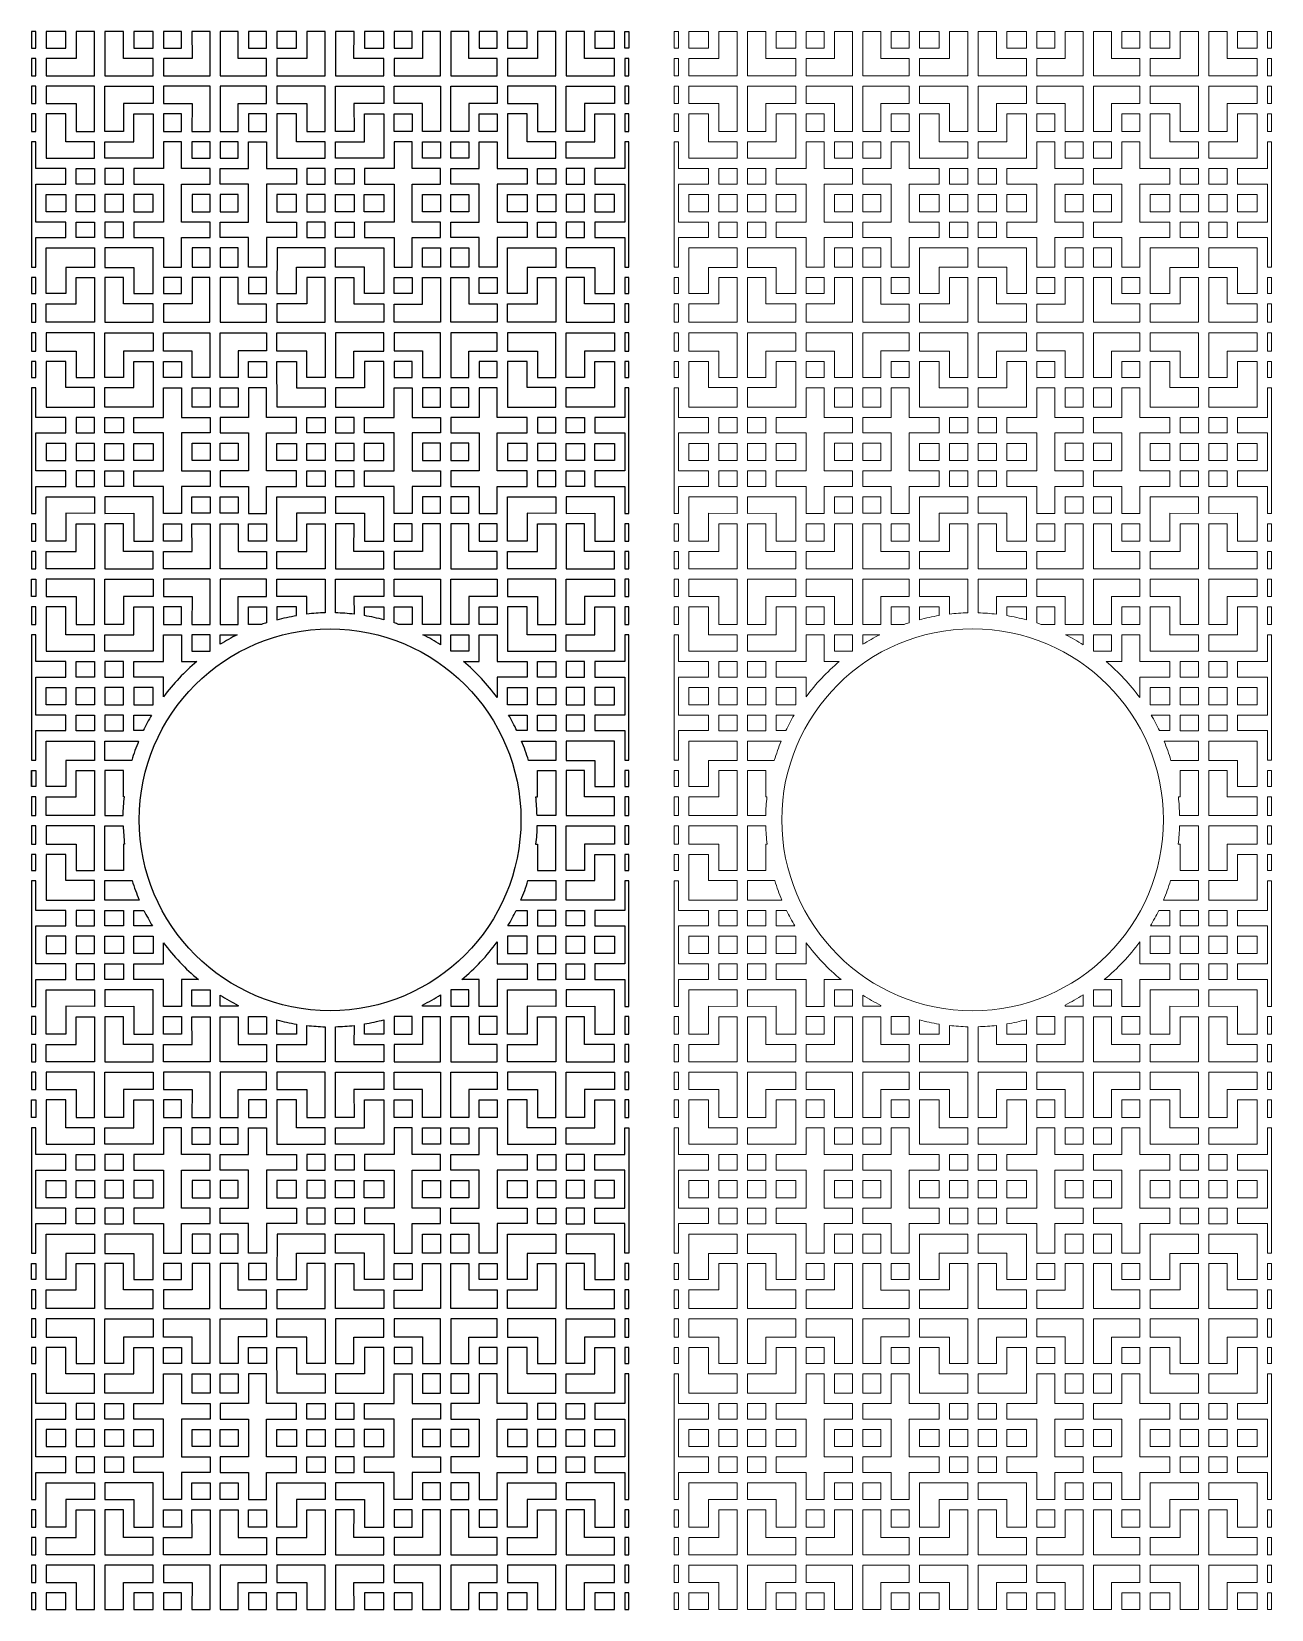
# Model space of a CAD drawing. Header units: centimetres. Extents: x -108 to 108, y -137 to 137.
import ezdxf

# ---------------------------------------------------------------- set-up
doc = ezdxf.new("R2010")
doc.units = ezdxf.units.CM
doc.header["$MEASUREMENT"] = 0
doc.layers.add('layer 1', color=7, linetype='Continuous')

msp = doc.modelspace()

# ---------------------------------------------------------------- linework, layer by layer
at = {"layer": 'layer 1', "color": 177}
msp.add_ellipse((-55.90237, 0.12312), major_axis=(0, 33.2), ratio=1, dxfattribs=at)
at = {"layer": 'layer 1', "color": 242, "lineweight": 9}
msp.add_ellipse((55.85767, 0.12312), major_axis=(0, 33.2), ratio=1, dxfattribs=at)
at = {"layer": 'layer 1', "color": 177}
for points, knots in [([(-107.06362, 137.20001), (-107.06362, 137.20001), (-107.06362, 134.31201), (-107.06362, 134.31201), (-107.06362, 134.31201), (-107.06362, 134.31201), (-107.82968, 134.312), (-107.82968, 134.312), (-107.82968, 134.312), (-107.82968, 134.312), (-107.82968, 137.20001), (-107.82968, 137.20001), (-107.82968, 137.20001), (-107.82968, 137.20001), (-107.06362, 137.20001), (-107.06362, 137.20001)], [0, 0, 0, 0, 0.2, 0.2, 0.2, 0.2, 0.4, 0.4, 0.4, 0.4, 0.6, 0.6, 0.6, 0.6, 1, 1, 1, 1]), ([(-101.85862, 137.20001), (-101.85862, 137.20001), (-101.85862, 134.31201), (-101.85862, 134.31201), (-101.85862, 134.31201), (-101.85862, 134.31201), (-105.26112, 134.31201), (-105.26112, 134.31201), (-105.26112, 134.31201), (-105.26112, 134.31201), (-105.26112, 137.20001), (-105.26112, 137.20001), (-105.26112, 137.20001), (-105.26112, 137.20001), (-101.85862, 137.20001), (-101.85862, 137.20001)], [0, 0, 0, 0, 0.2, 0.2, 0.2, 0.2, 0.4, 0.4, 0.4, 0.4, 0.6, 0.6, 0.6, 0.6, 1, 1, 1, 1]), ([(-96.85862, 137.20001), (-96.85862, 137.20001), (-96.85862, 129.50201), (-96.85862, 129.50201), (-96.85862, 129.50201), (-96.85862, 129.50201), (-105.26112, 129.50201), (-105.26112, 129.50201), (-105.26112, 129.50201), (-105.26112, 129.50201), (-105.26112, 132.51201), (-105.26112, 132.51201), (-105.26112, 132.51201), (-105.26112, 132.51201), (-100.05612, 132.51201), (-100.05612, 132.51201), (-100.05612, 132.51201), (-100.05612, 132.51201), (-100.05853, 137.20001), (-100.05853, 137.20001), (-100.05853, 137.20001), (-100.05853, 137.20001), (-96.85862, 137.20001), (-96.85862, 137.20001)], [0, 0, 0, 0, 0.142857143, 0.142857143, 0.142857143, 0.142857143, 0.285714286, 0.285714286, 0.285714286, 0.285714286, 0.428571429, 0.428571429, 0.428571429, 0.428571429, 0.571428571, 0.571428571, 0.571428571, 0.571428571, 0.714285714, 0.714285714, 0.714285714, 0.714285714, 1, 1, 1, 1]), ([(-91.85913, 137.20001), (-91.85913, 137.20001), (-91.86156, 132.51201), (-91.86156, 132.51201), (-91.86156, 132.51201), (-91.86156, 132.51201), (-86.65656, 132.51201), (-86.65656, 132.51201), (-86.65656, 132.51201), (-86.65656, 132.51201), (-86.65656, 129.50201), (-86.65656, 129.50201), (-86.65656, 129.50201), (-86.65656, 129.50201), (-95.05906, 129.50201), (-95.05906, 129.50201), (-95.05906, 129.50201), (-95.05906, 129.50201), (-95.05906, 137.20001), (-95.05906, 137.20001), (-95.05906, 137.20001), (-95.05906, 137.20001), (-91.85913, 137.20001), (-91.85913, 137.20001)], [0, 0, 0, 0, 0.142857143, 0.142857143, 0.142857143, 0.142857143, 0.285714286, 0.285714286, 0.285714286, 0.285714286, 0.428571429, 0.428571429, 0.428571429, 0.428571429, 0.571428571, 0.571428571, 0.571428571, 0.571428571, 0.714285714, 0.714285714, 0.714285714, 0.714285714, 1, 1, 1, 1]), ([(-86.65656, 137.20001), (-86.65656, 137.20001), (-86.65656, 134.31201), (-86.65656, 134.31201), (-86.65656, 134.31201), (-86.65656, 134.31201), (-90.05906, 134.31201), (-90.05906, 134.31201), (-90.05906, 134.31201), (-90.05906, 134.31201), (-90.05907, 137.20001), (-90.05907, 137.20001), (-90.05907, 137.20001), (-90.05907, 137.20001), (-86.65656, 137.20001), (-86.65656, 137.20001)], [0, 0, 0, 0, 0.2, 0.2, 0.2, 0.2, 0.4, 0.4, 0.4, 0.4, 0.6, 0.6, 0.6, 0.6, 1, 1, 1, 1]), ([(-76.79156, 137.20001), (-76.79156, 137.20001), (-76.79156, 129.50201), (-76.79156, 129.50201), (-76.79156, 129.50201), (-76.79156, 129.50201), (-84.85406, 129.50201), (-84.85406, 129.50201), (-84.85406, 129.50201), (-84.85406, 129.50201), (-84.85406, 132.51201), (-84.85406, 132.51201), (-84.85406, 132.51201), (-84.85406, 132.51201), (-79.92156, 132.51201), (-79.92156, 132.51201), (-79.92156, 132.51201), (-79.92156, 132.51201), (-79.92398, 137.20001), (-79.92398, 137.20001), (-79.92398, 137.20001), (-79.92398, 137.20001), (-76.79156, 137.20001), (-76.79156, 137.20001)], [0, 0, 0, 0, 0.142857143, 0.142857143, 0.142857143, 0.142857143, 0.285714286, 0.285714286, 0.285714286, 0.285714286, 0.428571429, 0.428571429, 0.428571429, 0.428571429, 0.571428571, 0.571428571, 0.571428571, 0.571428571, 0.714285714, 0.714285714, 0.714285714, 0.714285714, 1, 1, 1, 1]), ([(-81.72156, 137.20001), (-81.72156, 137.20001), (-81.72156, 134.31201), (-81.72156, 134.31201), (-81.72156, 134.31201), (-81.72156, 134.31201), (-84.85406, 134.31201), (-84.85406, 134.31201), (-84.85406, 134.31201), (-84.85406, 134.31201), (-84.85406, 137.20001), (-84.85406, 137.20001), (-84.85406, 137.20001), (-84.85406, 137.20001), (-81.72156, 137.20001), (-81.72156, 137.20001)], [0, 0, 0, 0, 0.2, 0.2, 0.2, 0.2, 0.4, 0.4, 0.4, 0.4, 0.6, 0.6, 0.6, 0.6, 1, 1, 1, 1]), ([(-71.88155, 137.20001), (-71.88155, 137.20001), (-71.88156, 132.51201), (-71.88156, 132.51201), (-71.88156, 132.51201), (-71.88156, 132.51201), (-66.94906, 132.51201), (-66.94906, 132.51201), (-66.94906, 132.51201), (-66.94906, 132.51201), (-66.94906, 129.50201), (-66.94906, 129.50201), (-66.94906, 129.50201), (-66.94906, 129.50201), (-75.01156, 129.50201), (-75.01156, 129.50201), (-75.01156, 129.50201), (-75.01156, 129.50201), (-75.01156, 137.20001), (-75.01156, 137.20001), (-75.01156, 137.20001), (-75.01156, 137.20001), (-71.88155, 137.20001), (-71.88155, 137.20001)], [0, 0, 0, 0, 0.142857143, 0.142857143, 0.142857143, 0.142857143, 0.285714286, 0.285714286, 0.285714286, 0.285714286, 0.428571429, 0.428571429, 0.428571429, 0.428571429, 0.571428571, 0.571428571, 0.571428571, 0.571428571, 0.714285714, 0.714285714, 0.714285714, 0.714285714, 1, 1, 1, 1]), ([(-66.94907, 137.20001), (-66.94907, 137.20001), (-66.94906, 134.31201), (-66.94906, 134.31201), (-66.94906, 134.31201), (-66.94906, 134.31201), (-70.08156, 134.31201), (-70.08156, 134.31201), (-70.08156, 134.31201), (-70.08156, 134.31201), (-70.08156, 137.20001), (-70.08156, 137.20001), (-70.08156, 137.20001), (-70.08156, 137.20001), (-66.94907, 137.20001), (-66.94907, 137.20001)], [0, 0, 0, 0, 0.2, 0.2, 0.2, 0.2, 0.4, 0.4, 0.4, 0.4, 0.6, 0.6, 0.6, 0.6, 1, 1, 1, 1]), ([(-61.74407, 137.20001), (-61.74407, 137.20001), (-61.74406, 134.31201), (-61.74406, 134.31201), (-61.74406, 134.31201), (-61.74406, 134.31201), (-65.14656, 134.31201), (-65.14656, 134.31201), (-65.14656, 134.31201), (-65.14656, 134.31201), (-65.14453, 137.20001), (-65.14453, 137.20001), (-65.14453, 137.20001), (-65.14453, 137.20001), (-61.74407, 137.20001), (-61.74407, 137.20001)], [0, 0, 0, 0, 0.2, 0.2, 0.2, 0.2, 0.4, 0.4, 0.4, 0.4, 0.6, 0.6, 0.6, 0.6, 1, 1, 1, 1]), ([(-56.74403, 137.20001), (-56.74403, 137.20001), (-56.74406, 129.50201), (-56.74406, 129.50201), (-56.74406, 129.50201), (-56.74406, 129.50201), (-65.14656, 129.50201), (-65.14656, 129.50201), (-65.14656, 129.50201), (-65.14656, 129.50201), (-65.14656, 132.51201), (-65.14656, 132.51201), (-65.14656, 132.51201), (-65.14656, 132.51201), (-59.94157, 132.51201), (-59.94157, 132.51201), (-59.94157, 132.51201), (-59.94157, 132.51201), (-59.94397, 137.20001), (-59.94397, 137.20001), (-59.94397, 137.20001), (-59.94397, 137.20001), (-56.74403, 137.20001), (-56.74403, 137.20001)], [0, 0, 0, 0, 0.142857143, 0.142857143, 0.142857143, 0.142857143, 0.285714286, 0.285714286, 0.285714286, 0.285714286, 0.428571429, 0.428571429, 0.428571429, 0.428571429, 0.571428571, 0.571428571, 0.571428571, 0.571428571, 0.714285714, 0.714285714, 0.714285714, 0.714285714, 1, 1, 1, 1]), ([(-51.74387, 137.20001), (-51.74387, 137.20001), (-51.7463, 132.51201), (-51.7463, 132.51201), (-51.7463, 132.51201), (-51.7463, 132.51201), (-46.54131, 132.51201), (-46.54131, 132.51201), (-46.54131, 132.51201), (-46.54131, 132.51201), (-46.54131, 129.50201), (-46.54131, 129.50201), (-46.54131, 129.50201), (-46.54131, 129.50201), (-54.94381, 129.50201), (-54.94381, 129.50201), (-54.94381, 129.50201), (-54.94381, 129.50201), (-54.94382, 137.20001), (-54.94382, 137.20001), (-54.94382, 137.20001), (-54.94382, 137.20001), (-51.74387, 137.20001), (-51.74387, 137.20001)], [0, 0, 0, 0, 0.142857143, 0.142857143, 0.142857143, 0.142857143, 0.285714286, 0.285714286, 0.285714286, 0.285714286, 0.428571429, 0.428571429, 0.428571429, 0.428571429, 0.571428571, 0.571428571, 0.571428571, 0.571428571, 0.714285714, 0.714285714, 0.714285714, 0.714285714, 1, 1, 1, 1]), ([(-46.54335, 137.20001), (-46.54335, 137.20001), (-46.54131, 134.31201), (-46.54131, 134.31201), (-46.54131, 134.31201), (-46.54131, 134.31201), (-49.94381, 134.31201), (-49.94381, 134.31201), (-49.94381, 134.31201), (-49.94381, 134.31201), (-49.94381, 137.20001), (-49.94381, 137.20001), (-49.94381, 137.20001), (-49.94381, 137.20001), (-46.54335, 137.20001), (-46.54335, 137.20001)], [0, 0, 0, 0, 0.2, 0.2, 0.2, 0.2, 0.4, 0.4, 0.4, 0.4, 0.6, 0.6, 0.6, 0.6, 1, 1, 1, 1]), ([(-36.6763, 137.20001), (-36.6763, 137.20001), (-36.67631, 129.50201), (-36.67631, 129.50201), (-36.67631, 129.50201), (-36.67631, 129.50201), (-44.73881, 129.50201), (-44.73881, 129.50201), (-44.73881, 129.50201), (-44.73881, 129.50201), (-44.73881, 132.51201), (-44.73881, 132.51201), (-44.73881, 132.51201), (-44.73881, 132.51201), (-39.80631, 132.51201), (-39.80631, 132.51201), (-39.80631, 132.51201), (-39.80631, 132.51201), (-39.80631, 137.20001), (-39.80631, 137.20001), (-39.80631, 137.20001), (-39.80631, 137.20001), (-36.6763, 137.20001), (-36.6763, 137.20001)], [0, 0, 0, 0, 0.142857143, 0.142857143, 0.142857143, 0.142857143, 0.285714286, 0.285714286, 0.285714286, 0.285714286, 0.428571429, 0.428571429, 0.428571429, 0.428571429, 0.571428571, 0.571428571, 0.571428571, 0.571428571, 0.714285714, 0.714285714, 0.714285714, 0.714285714, 1, 1, 1, 1]), ([(-41.60632, 137.20001), (-41.60632, 137.20001), (-41.60631, 134.31201), (-41.60631, 134.31201), (-41.60631, 134.31201), (-41.60631, 134.31201), (-44.73881, 134.31201), (-44.73881, 134.31201), (-44.73881, 134.31201), (-44.73881, 134.31201), (-44.73881, 137.20001), (-44.73881, 137.20001), (-44.73881, 137.20001), (-44.73881, 137.20001), (-41.60632, 137.20001), (-41.60632, 137.20001)], [0, 0, 0, 0, 0.2, 0.2, 0.2, 0.2, 0.4, 0.4, 0.4, 0.4, 0.6, 0.6, 0.6, 0.6, 1, 1, 1, 1]), ([(-31.76388, 137.20001), (-31.76388, 137.20001), (-31.76631, 132.51201), (-31.76631, 132.51201), (-31.76631, 132.51201), (-31.76631, 132.51201), (-26.83381, 132.51201), (-26.83381, 132.51201), (-26.83381, 132.51201), (-26.83381, 132.51201), (-26.83381, 129.50201), (-26.83381, 129.50201), (-26.83381, 129.50201), (-26.83381, 129.50201), (-34.89631, 129.50201), (-34.89631, 129.50201), (-34.89631, 129.50201), (-34.89631, 129.50201), (-34.89631, 137.20001), (-34.89631, 137.20001), (-34.89631, 137.20001), (-34.89631, 137.20001), (-31.76388, 137.20001), (-31.76388, 137.20001)], [0, 0, 0, 0, 0.142857143, 0.142857143, 0.142857143, 0.142857143, 0.285714286, 0.285714286, 0.285714286, 0.285714286, 0.428571429, 0.428571429, 0.428571429, 0.428571429, 0.571428571, 0.571428571, 0.571428571, 0.571428571, 0.714285714, 0.714285714, 0.714285714, 0.714285714, 1, 1, 1, 1]), ([(-26.83377, 137.20001), (-26.83377, 137.20001), (-26.83381, 134.31201), (-26.83381, 134.31201), (-26.83381, 134.31201), (-26.83381, 134.31201), (-29.96631, 134.31201), (-29.96631, 134.31201), (-29.96631, 134.31201), (-29.96631, 134.31201), (-29.96631, 137.20001), (-29.96631, 137.20001), (-29.96631, 137.20001), (-29.96631, 137.20001), (-26.83377, 137.20001), (-26.83377, 137.20001)], [0, 0, 0, 0, 0.2, 0.2, 0.2, 0.2, 0.4, 0.4, 0.4, 0.4, 0.6, 0.6, 0.6, 0.6, 1, 1, 1, 1]), ([(-21.62881, 137.20001), (-21.62881, 137.20001), (-21.62881, 134.31201), (-21.62881, 134.31201), (-21.62881, 134.31201), (-21.62881, 134.31201), (-25.03131, 134.31201), (-25.03131, 134.31201), (-25.03131, 134.31201), (-25.03131, 134.31201), (-25.03132, 137.20001), (-25.03132, 137.20001), (-25.03132, 137.20001), (-25.03132, 137.20001), (-21.62881, 137.20001), (-21.62881, 137.20001)], [0, 0, 0, 0, 0.2, 0.2, 0.2, 0.2, 0.4, 0.4, 0.4, 0.4, 0.6, 0.6, 0.6, 0.6, 1, 1, 1, 1]), ([(-16.62879, 137.20001), (-16.62879, 137.20001), (-16.62881, 129.50201), (-16.62881, 129.50201), (-16.62881, 129.50201), (-16.62881, 129.50201), (-25.03131, 129.50201), (-25.03131, 129.50201), (-25.03131, 129.50201), (-25.03131, 129.50201), (-25.03131, 132.51201), (-25.03131, 132.51201), (-25.03131, 132.51201), (-25.03131, 132.51201), (-19.82631, 132.51201), (-19.82631, 132.51201), (-19.82631, 132.51201), (-19.82631, 132.51201), (-19.82872, 137.20001), (-19.82872, 137.20001), (-19.82872, 137.20001), (-19.82872, 137.20001), (-16.62879, 137.20001), (-16.62879, 137.20001)], [0, 0, 0, 0, 0.142857143, 0.142857143, 0.142857143, 0.142857143, 0.285714286, 0.285714286, 0.285714286, 0.285714286, 0.428571429, 0.428571429, 0.428571429, 0.428571429, 0.571428571, 0.571428571, 0.571428571, 0.571428571, 0.714285714, 0.714285714, 0.714285714, 0.714285714, 1, 1, 1, 1]), ([(-11.62934, 137.20001), (-11.62934, 137.20001), (-11.63175, 132.51201), (-11.63175, 132.51201), (-11.63175, 132.51201), (-11.63175, 132.51201), (-6.42675, 132.51201), (-6.42675, 132.51201), (-6.42675, 132.51201), (-6.42675, 132.51201), (-6.42675, 129.50201), (-6.42675, 129.50201), (-6.42675, 129.50201), (-6.42675, 129.50201), (-14.82925, 129.50201), (-14.82925, 129.50201), (-14.82925, 129.50201), (-14.82925, 129.50201), (-14.82925, 137.20001), (-14.82925, 137.20001), (-14.82925, 137.20001), (-14.82925, 137.20001), (-11.62934, 137.20001), (-11.62934, 137.20001)], [0, 0, 0, 0, 0.142857143, 0.142857143, 0.142857143, 0.142857143, 0.285714286, 0.285714286, 0.285714286, 0.285714286, 0.428571429, 0.428571429, 0.428571429, 0.428571429, 0.571428571, 0.571428571, 0.571428571, 0.571428571, 0.714285714, 0.714285714, 0.714285714, 0.714285714, 1, 1, 1, 1]), ([(-6.42672, 137.20001), (-6.42672, 137.20001), (-6.42675, 134.31201), (-6.42675, 134.31201), (-6.42675, 134.31201), (-6.42675, 134.31201), (-9.82925, 134.31201), (-9.82925, 134.31201), (-9.82925, 134.31201), (-9.82925, 134.31201), (-9.82926, 137.20001), (-9.82926, 137.20001), (-9.82926, 137.20001), (-9.82926, 137.20001), (-6.42672, 137.20001), (-6.42672, 137.20001)], [0, 0, 0, 0, 0.2, 0.2, 0.2, 0.2, 0.4, 0.4, 0.4, 0.4, 0.6, 0.6, 0.6, 0.6, 1, 1, 1, 1]), ([(-4.62425, 137.20001), (-4.62425, 137.20001), (-4.62425, 134.31201), (-4.62425, 134.31201), (-4.62425, 134.31201), (-4.62425, 134.31201), (-3.92968, 134.31201), (-3.92968, 134.31201), (-3.92968, 134.31201), (-3.92968, 134.31201), (-3.92968, 137.20001), (-3.92968, 137.20001), (-3.92968, 137.20001), (-3.92968, 137.20001), (-4.62425, 137.20001), (-4.62425, 137.20001)], [0, 0, 0, 0, 0.2, 0.2, 0.2, 0.2, 0.4, 0.4, 0.4, 0.4, 0.6, 0.6, 0.6, 0.6, 1, 1, 1, 1]), ([(-107.82968, 132.51193), (-107.82968, 132.51193), (-107.06362, 132.51201), (-107.06362, 132.51201), (-107.06362, 132.51201), (-107.06362, 132.51201), (-107.06362, 129.50201), (-107.06362, 129.50201), (-107.06362, 129.50201), (-107.06362, 129.50201), (-107.82968, 129.50201), (-107.82968, 129.50201), (-107.82968, 129.50201), (-107.82968, 129.50201), (-107.82968, 132.51193), (-107.82968, 132.51193)], [0, 0, 0, 0, 0.2, 0.2, 0.2, 0.2, 0.4, 0.4, 0.4, 0.4, 0.6, 0.6, 0.6, 0.6, 1, 1, 1, 1]), ([(-3.92968, 129.50201), (-3.92968, 129.50201), (-4.62425, 129.50201), (-4.62425, 129.50201), (-4.62425, 129.50201), (-4.62425, 129.50201), (-4.62425, 132.51201), (-4.62425, 132.51201), (-4.62425, 132.51201), (-4.62425, 132.51201), (-3.92968, 132.51201), (-3.92968, 132.51201), (-3.92968, 132.51201), (-3.92968, 132.51201), (-3.92968, 129.50201), (-3.92968, 129.50201)], [0, 0, 0, 0, 0.2, 0.2, 0.2, 0.2, 0.4, 0.4, 0.4, 0.4, 0.6, 0.6, 0.6, 0.6, 1, 1, 1, 1]), ([(-107.82968, 127.70288), (-107.82968, 127.70288), (-107.06362, 127.70277), (-107.06362, 127.70277), (-107.06362, 127.70277), (-107.06362, 127.70277), (-107.06362, 124.69277), (-107.06362, 124.69277), (-107.06362, 124.69277), (-107.06362, 124.69277), (-107.82968, 124.69277), (-107.82968, 124.69277), (-107.82968, 124.69277), (-107.82968, 124.69277), (-107.82968, 127.70288), (-107.82968, 127.70288)], [0, 0, 0, 0, 0.2, 0.2, 0.2, 0.2, 0.4, 0.4, 0.4, 0.4, 0.6, 0.6, 0.6, 0.6, 1, 1, 1, 1]), ([(-96.85862, 127.70277), (-96.85862, 127.70277), (-96.85862, 119.84777), (-96.85862, 119.84777), (-96.85862, 119.84777), (-96.85862, 119.84777), (-100.05862, 119.84777), (-100.05862, 119.84777), (-100.05862, 119.84777), (-100.05862, 119.84777), (-100.05612, 124.69277), (-100.05612, 124.69277), (-100.05612, 124.69277), (-100.05612, 124.69277), (-105.26112, 124.69277), (-105.26112, 124.69277), (-105.26112, 124.69277), (-105.26112, 124.69277), (-105.26112, 127.70277), (-105.26112, 127.70277), (-105.26112, 127.70277), (-105.26112, 127.70277), (-96.85862, 127.70277), (-96.85862, 127.70277)], [0, 0, 0, 0, 0.142857143, 0.142857143, 0.142857143, 0.142857143, 0.285714286, 0.285714286, 0.285714286, 0.285714286, 0.428571429, 0.428571429, 0.428571429, 0.428571429, 0.571428571, 0.571428571, 0.571428571, 0.571428571, 0.714285714, 0.714285714, 0.714285714, 0.714285714, 1, 1, 1, 1]), ([(-95.05906, 127.70277), (-95.05906, 127.70277), (-95.05906, 119.84777), (-95.05906, 119.84777), (-95.05906, 119.84777), (-95.05906, 119.84777), (-91.85906, 119.84777), (-91.85906, 119.84777), (-91.85906, 119.84777), (-91.85906, 119.84777), (-91.86156, 124.69277), (-91.86156, 124.69277), (-91.86156, 124.69277), (-91.86156, 124.69277), (-86.65656, 124.69277), (-86.65656, 124.69277), (-86.65656, 124.69277), (-86.65656, 124.69277), (-86.65656, 127.70277), (-86.65656, 127.70277), (-86.65656, 127.70277), (-86.65656, 127.70277), (-95.05906, 127.70277), (-95.05906, 127.70277)], [0, 0, 0, 0, 0.142857143, 0.142857143, 0.142857143, 0.142857143, 0.285714286, 0.285714286, 0.285714286, 0.285714286, 0.428571429, 0.428571429, 0.428571429, 0.428571429, 0.571428571, 0.571428571, 0.571428571, 0.571428571, 0.714285714, 0.714285714, 0.714285714, 0.714285714, 1, 1, 1, 1]), ([(-76.79156, 127.70277), (-76.79156, 127.70277), (-76.79156, 119.84777), (-76.79156, 119.84777), (-76.79156, 119.84777), (-76.79156, 119.84777), (-79.92407, 119.84777), (-79.92407, 119.84777), (-79.92407, 119.84777), (-79.92407, 119.84777), (-79.92156, 124.69277), (-79.92156, 124.69277), (-79.92156, 124.69277), (-79.92156, 124.69277), (-84.85406, 124.69277), (-84.85406, 124.69277), (-84.85406, 124.69277), (-84.85406, 124.69277), (-84.85406, 127.70277), (-84.85406, 127.70277), (-84.85406, 127.70277), (-84.85406, 127.70277), (-76.79156, 127.70277), (-76.79156, 127.70277)], [0, 0, 0, 0, 0.142857143, 0.142857143, 0.142857143, 0.142857143, 0.285714286, 0.285714286, 0.285714286, 0.285714286, 0.428571429, 0.428571429, 0.428571429, 0.428571429, 0.571428571, 0.571428571, 0.571428571, 0.571428571, 0.714285714, 0.714285714, 0.714285714, 0.714285714, 1, 1, 1, 1]), ([(-71.88156, 124.69277), (-71.88156, 124.69277), (-71.88156, 119.84777), (-71.88156, 119.84777), (-71.88156, 119.84777), (-71.88156, 119.84777), (-75.01156, 119.84777), (-75.01156, 119.84777), (-75.01156, 119.84777), (-75.01156, 119.84777), (-75.01156, 127.70277), (-75.01156, 127.70277), (-75.01156, 127.70277), (-75.01156, 127.70277), (-66.94906, 127.70277), (-66.94906, 127.70277), (-66.94906, 127.70277), (-66.94906, 127.70277), (-66.94906, 124.69277), (-66.94906, 124.69277), (-66.94906, 124.69277), (-66.94906, 124.69277), (-71.88156, 124.69277), (-71.88156, 124.69277)], [0, 0, 0, 0, 0.142857143, 0.142857143, 0.142857143, 0.142857143, 0.285714286, 0.285714286, 0.285714286, 0.285714286, 0.428571429, 0.428571429, 0.428571429, 0.428571429, 0.571428571, 0.571428571, 0.571428571, 0.571428571, 0.714285714, 0.714285714, 0.714285714, 0.714285714, 1, 1, 1, 1]), ([(-56.74406, 119.84777), (-56.74406, 119.84777), (-59.94406, 119.84777), (-59.94406, 119.84777), (-59.94406, 119.84777), (-59.94406, 119.84777), (-59.94157, 124.69277), (-59.94157, 124.69277), (-59.94157, 124.69277), (-59.94157, 124.69277), (-65.14656, 124.69277), (-65.14656, 124.69277), (-65.14656, 124.69277), (-65.14656, 124.69277), (-65.14656, 127.70277), (-65.14656, 127.70277), (-65.14656, 127.70277), (-65.14656, 127.70277), (-56.74406, 127.70277), (-56.74406, 127.70277), (-56.74406, 127.70277), (-56.74406, 127.70277), (-56.74406, 119.84777), (-56.74406, 119.84777)], [0, 0, 0, 0, 0.142857143, 0.142857143, 0.142857143, 0.142857143, 0.285714286, 0.285714286, 0.285714286, 0.285714286, 0.428571429, 0.428571429, 0.428571429, 0.428571429, 0.571428571, 0.571428571, 0.571428571, 0.571428571, 0.714285714, 0.714285714, 0.714285714, 0.714285714, 1, 1, 1, 1]), ([(-54.94381, 119.84777), (-54.94381, 119.84777), (-51.74381, 119.84777), (-51.74381, 119.84777), (-51.74381, 119.84777), (-51.74381, 119.84777), (-51.7463, 124.69277), (-51.7463, 124.69277), (-51.7463, 124.69277), (-51.7463, 124.69277), (-46.54131, 124.69277), (-46.54131, 124.69277), (-46.54131, 124.69277), (-46.54131, 124.69277), (-46.54131, 127.70277), (-46.54131, 127.70277), (-46.54131, 127.70277), (-46.54131, 127.70277), (-54.94381, 127.70277), (-54.94381, 127.70277), (-54.94381, 127.70277), (-54.94381, 127.70277), (-54.94381, 119.84777), (-54.94381, 119.84777)], [0, 0, 0, 0, 0.142857143, 0.142857143, 0.142857143, 0.142857143, 0.285714286, 0.285714286, 0.285714286, 0.285714286, 0.428571429, 0.428571429, 0.428571429, 0.428571429, 0.571428571, 0.571428571, 0.571428571, 0.571428571, 0.714285714, 0.714285714, 0.714285714, 0.714285714, 1, 1, 1, 1]), ([(-39.80631, 124.69277), (-39.80631, 124.69277), (-39.80631, 119.84777), (-39.80631, 119.84777), (-39.80631, 119.84777), (-39.80631, 119.84777), (-36.67631, 119.84777), (-36.67631, 119.84777), (-36.67631, 119.84777), (-36.67631, 119.84777), (-36.67631, 127.70277), (-36.67631, 127.70277), (-36.67631, 127.70277), (-36.67631, 127.70277), (-44.73881, 127.70277), (-44.73881, 127.70277), (-44.73881, 127.70277), (-44.73881, 127.70277), (-44.73881, 124.69277), (-44.73881, 124.69277), (-44.73881, 124.69277), (-44.73881, 124.69277), (-39.80631, 124.69277), (-39.80631, 124.69277)], [0, 0, 0, 0, 0.142857143, 0.142857143, 0.142857143, 0.142857143, 0.285714286, 0.285714286, 0.285714286, 0.285714286, 0.428571429, 0.428571429, 0.428571429, 0.428571429, 0.571428571, 0.571428571, 0.571428571, 0.571428571, 0.714285714, 0.714285714, 0.714285714, 0.714285714, 1, 1, 1, 1]), ([(-34.89631, 127.70277), (-34.89631, 127.70277), (-34.89631, 119.84777), (-34.89631, 119.84777), (-34.89631, 119.84777), (-34.89631, 119.84777), (-31.7638, 119.84777), (-31.7638, 119.84777), (-31.7638, 119.84777), (-31.7638, 119.84777), (-31.76631, 124.69277), (-31.76631, 124.69277), (-31.76631, 124.69277), (-31.76631, 124.69277), (-26.83381, 124.69277), (-26.83381, 124.69277), (-26.83381, 124.69277), (-26.83381, 124.69277), (-26.83381, 127.70277), (-26.83381, 127.70277), (-26.83381, 127.70277), (-26.83381, 127.70277), (-34.89631, 127.70277), (-34.89631, 127.70277)], [0, 0, 0, 0, 0.142857143, 0.142857143, 0.142857143, 0.142857143, 0.285714286, 0.285714286, 0.285714286, 0.285714286, 0.428571429, 0.428571429, 0.428571429, 0.428571429, 0.571428571, 0.571428571, 0.571428571, 0.571428571, 0.714285714, 0.714285714, 0.714285714, 0.714285714, 1, 1, 1, 1]), ([(-16.62881, 127.70277), (-16.62881, 127.70277), (-16.62881, 119.84777), (-16.62881, 119.84777), (-16.62881, 119.84777), (-16.62881, 119.84777), (-19.82881, 119.84777), (-19.82881, 119.84777), (-19.82881, 119.84777), (-19.82881, 119.84777), (-19.82631, 124.69277), (-19.82631, 124.69277), (-19.82631, 124.69277), (-19.82631, 124.69277), (-25.03131, 124.69277), (-25.03131, 124.69277), (-25.03131, 124.69277), (-25.03131, 124.69277), (-25.03131, 127.70277), (-25.03131, 127.70277), (-25.03131, 127.70277), (-25.03131, 127.70277), (-16.62881, 127.70277), (-16.62881, 127.70277)], [0, 0, 0, 0, 0.142857143, 0.142857143, 0.142857143, 0.142857143, 0.285714286, 0.285714286, 0.285714286, 0.285714286, 0.428571429, 0.428571429, 0.428571429, 0.428571429, 0.571428571, 0.571428571, 0.571428571, 0.571428571, 0.714285714, 0.714285714, 0.714285714, 0.714285714, 1, 1, 1, 1]), ([(-14.82925, 127.70277), (-14.82925, 127.70277), (-14.82925, 119.84777), (-14.82925, 119.84777), (-14.82925, 119.84777), (-14.82925, 119.84777), (-11.62925, 119.84777), (-11.62925, 119.84777), (-11.62925, 119.84777), (-11.62925, 119.84777), (-11.63175, 124.69277), (-11.63175, 124.69277), (-11.63175, 124.69277), (-11.63175, 124.69277), (-6.42675, 124.69277), (-6.42675, 124.69277), (-6.42675, 124.69277), (-6.42675, 124.69277), (-6.42675, 127.70277), (-6.42675, 127.70277), (-6.42675, 127.70277), (-6.42675, 127.70277), (-14.82925, 127.70277), (-14.82925, 127.70277)], [0, 0, 0, 0, 0.142857143, 0.142857143, 0.142857143, 0.142857143, 0.285714286, 0.285714286, 0.285714286, 0.285714286, 0.428571429, 0.428571429, 0.428571429, 0.428571429, 0.571428571, 0.571428571, 0.571428571, 0.571428571, 0.714285714, 0.714285714, 0.714285714, 0.714285714, 1, 1, 1, 1]), ([(-3.92968, 124.69276), (-3.92968, 124.69276), (-4.62425, 124.69277), (-4.62425, 124.69277), (-4.62425, 124.69277), (-4.62425, 124.69277), (-4.62425, 127.70277), (-4.62425, 127.70277), (-4.62425, 127.70277), (-4.62425, 127.70277), (-3.92968, 127.70277), (-3.92968, 127.70277), (-3.92968, 127.70277), (-3.92968, 127.70277), (-3.92968, 124.69276), (-3.92968, 124.69276)], [0, 0, 0, 0, 0.2, 0.2, 0.2, 0.2, 0.4, 0.4, 0.4, 0.4, 0.6, 0.6, 0.6, 0.6, 1, 1, 1, 1]), ([(-107.82968, 122.89278), (-107.82968, 122.89278), (-107.06362, 122.89277), (-107.06362, 122.89277), (-107.06362, 122.89277), (-107.06362, 122.89277), (-107.06362, 119.84527), (-107.06362, 119.84527), (-107.06362, 119.84527), (-107.06362, 119.84527), (-107.82968, 119.84527), (-107.82968, 119.84527), (-107.82968, 119.84527), (-107.82968, 119.84527), (-107.82968, 122.89278), (-107.82968, 122.89278)], [0, 0, 0, 0, 0.2, 0.2, 0.2, 0.2, 0.4, 0.4, 0.4, 0.4, 0.6, 0.6, 0.6, 0.6, 1, 1, 1, 1]), ([(-101.85862, 118.04527), (-101.85862, 118.04527), (-96.85862, 118.05027), (-96.85862, 118.05027), (-96.85862, 118.05027), (-96.85862, 118.05027), (-96.85862, 115.19027), (-96.85862, 115.19027), (-96.85862, 115.19027), (-96.85862, 115.19027), (-105.26112, 115.19027), (-105.26112, 115.19027), (-105.26112, 115.19027), (-105.26112, 115.19027), (-105.26112, 122.89277), (-105.26112, 122.89277), (-105.26112, 122.89277), (-105.26112, 122.89277), (-101.85862, 122.89277), (-101.85862, 122.89277), (-101.85862, 122.89277), (-101.85862, 122.89277), (-101.85862, 118.04527), (-101.85862, 118.04527)], [0, 0, 0, 0, 0.142857143, 0.142857143, 0.142857143, 0.142857143, 0.285714286, 0.285714286, 0.285714286, 0.285714286, 0.428571429, 0.428571429, 0.428571429, 0.428571429, 0.571428571, 0.571428571, 0.571428571, 0.571428571, 0.714285714, 0.714285714, 0.714285714, 0.714285714, 1, 1, 1, 1]), ([(-90.05906, 118.04527), (-90.05906, 118.04527), (-95.05906, 118.05027), (-95.05906, 118.05027), (-95.05906, 118.05027), (-95.05906, 118.05027), (-95.05906, 115.19027), (-95.05906, 115.19027), (-95.05906, 115.19027), (-95.05906, 115.19027), (-86.65656, 115.19027), (-86.65656, 115.19027), (-86.65656, 115.19027), (-86.65656, 115.19027), (-86.65656, 122.89277), (-86.65656, 122.89277), (-86.65656, 122.89277), (-86.65656, 122.89277), (-90.05906, 122.89277), (-90.05906, 122.89277), (-90.05906, 122.89277), (-90.05906, 122.89277), (-90.05906, 118.04527), (-90.05906, 118.04527)], [0, 0, 0, 0, 0.142857143, 0.142857143, 0.142857143, 0.142857143, 0.285714286, 0.285714286, 0.285714286, 0.285714286, 0.428571429, 0.428571429, 0.428571429, 0.428571429, 0.571428571, 0.571428571, 0.571428571, 0.571428571, 0.714285714, 0.714285714, 0.714285714, 0.714285714, 1, 1, 1, 1]), ([(-81.72156, 119.84527), (-81.72156, 119.84527), (-84.85406, 119.84527), (-84.85406, 119.84527), (-84.85406, 119.84527), (-84.85406, 119.84527), (-84.85406, 122.89277), (-84.85406, 122.89277), (-84.85406, 122.89277), (-84.85406, 122.89277), (-81.72156, 122.89277), (-81.72156, 122.89277), (-81.72156, 122.89277), (-81.72156, 122.89277), (-81.72156, 119.84527), (-81.72156, 119.84527)], [0, 0, 0, 0, 0.2, 0.2, 0.2, 0.2, 0.4, 0.4, 0.4, 0.4, 0.6, 0.6, 0.6, 0.6, 1, 1, 1, 1]), ([(-66.94906, 119.84527), (-66.94906, 119.84527), (-70.08156, 119.84527), (-70.08156, 119.84527), (-70.08156, 119.84527), (-70.08156, 119.84527), (-70.08156, 122.89277), (-70.08156, 122.89277), (-70.08156, 122.89277), (-70.08156, 122.89277), (-66.94906, 122.89277), (-66.94906, 122.89277), (-66.94906, 122.89277), (-66.94906, 122.89277), (-66.94906, 119.84527), (-66.94906, 119.84527)], [0, 0, 0, 0, 0.2, 0.2, 0.2, 0.2, 0.4, 0.4, 0.4, 0.4, 0.6, 0.6, 0.6, 0.6, 1, 1, 1, 1]), ([(-61.74406, 118.04527), (-61.74406, 118.04527), (-56.74406, 118.04649), (-56.74406, 118.04649), (-56.74406, 118.04649), (-56.74406, 118.04649), (-56.74406, 115.19027), (-56.74406, 115.19027), (-56.74406, 115.19027), (-56.74406, 115.19027), (-65.14116, 115.19027), (-65.14116, 115.19027), (-65.14116, 115.19027), (-65.14116, 115.19027), (-65.14656, 122.89277), (-65.14656, 122.89277), (-65.14656, 122.89277), (-65.14656, 122.89277), (-61.74406, 122.89277), (-61.74406, 122.89277), (-61.74406, 122.89277), (-61.74406, 122.89277), (-61.74406, 118.04527), (-61.74406, 118.04527)], [0, 0, 0, 0, 0.142857143, 0.142857143, 0.142857143, 0.142857143, 0.285714286, 0.285714286, 0.285714286, 0.285714286, 0.428571429, 0.428571429, 0.428571429, 0.428571429, 0.571428571, 0.571428571, 0.571428571, 0.571428571, 0.714285714, 0.714285714, 0.714285714, 0.714285714, 1, 1, 1, 1]), ([(-49.94381, 118.04527), (-49.94381, 118.04527), (-54.94381, 118.04649), (-54.94381, 118.04649), (-54.94381, 118.04649), (-54.94381, 118.04649), (-54.94381, 115.19027), (-54.94381, 115.19027), (-54.94381, 115.19027), (-54.94381, 115.19027), (-46.54671, 115.19027), (-46.54671, 115.19027), (-46.54671, 115.19027), (-46.54671, 115.19027), (-46.54131, 122.89277), (-46.54131, 122.89277), (-46.54131, 122.89277), (-46.54131, 122.89277), (-49.94381, 122.89277), (-49.94381, 122.89277), (-49.94381, 122.89277), (-49.94381, 122.89277), (-49.94381, 118.04527), (-49.94381, 118.04527)], [0, 0, 0, 0, 0.142857143, 0.142857143, 0.142857143, 0.142857143, 0.285714286, 0.285714286, 0.285714286, 0.285714286, 0.428571429, 0.428571429, 0.428571429, 0.428571429, 0.571428571, 0.571428571, 0.571428571, 0.571428571, 0.714285714, 0.714285714, 0.714285714, 0.714285714, 1, 1, 1, 1]), ([(-44.73881, 119.84527), (-44.73881, 119.84527), (-41.60631, 119.84527), (-41.60631, 119.84527), (-41.60631, 119.84527), (-41.60631, 119.84527), (-41.60631, 122.89277), (-41.60631, 122.89277), (-41.60631, 122.89277), (-41.60631, 122.89277), (-44.73881, 122.89277), (-44.73881, 122.89277), (-44.73881, 122.89277), (-44.73881, 122.89277), (-44.73881, 119.84527), (-44.73881, 119.84527)], [0, 0, 0, 0, 0.2, 0.2, 0.2, 0.2, 0.4, 0.4, 0.4, 0.4, 0.6, 0.6, 0.6, 0.6, 1, 1, 1, 1]), ([(-29.96631, 119.84527), (-29.96631, 119.84527), (-26.83381, 119.84527), (-26.83381, 119.84527), (-26.83381, 119.84527), (-26.83381, 119.84527), (-26.83381, 122.89277), (-26.83381, 122.89277), (-26.83381, 122.89277), (-26.83381, 122.89277), (-29.96631, 122.89277), (-29.96631, 122.89277), (-29.96631, 122.89277), (-29.96631, 122.89277), (-29.96631, 119.84527), (-29.96631, 119.84527)], [0, 0, 0, 0, 0.2, 0.2, 0.2, 0.2, 0.4, 0.4, 0.4, 0.4, 0.6, 0.6, 0.6, 0.6, 1, 1, 1, 1]), ([(-21.62881, 118.04527), (-21.62881, 118.04527), (-16.62881, 118.05027), (-16.62881, 118.05027), (-16.62881, 118.05027), (-16.62881, 118.05027), (-16.62881, 115.19027), (-16.62881, 115.19027), (-16.62881, 115.19027), (-16.62881, 115.19027), (-25.03131, 115.19027), (-25.03131, 115.19027), (-25.03131, 115.19027), (-25.03131, 115.19027), (-25.03131, 122.89277), (-25.03131, 122.89277), (-25.03131, 122.89277), (-25.03131, 122.89277), (-21.62881, 122.89277), (-21.62881, 122.89277), (-21.62881, 122.89277), (-21.62881, 122.89277), (-21.62881, 118.04527), (-21.62881, 118.04527)], [0, 0, 0, 0, 0.142857143, 0.142857143, 0.142857143, 0.142857143, 0.285714286, 0.285714286, 0.285714286, 0.285714286, 0.428571429, 0.428571429, 0.428571429, 0.428571429, 0.571428571, 0.571428571, 0.571428571, 0.571428571, 0.714285714, 0.714285714, 0.714285714, 0.714285714, 1, 1, 1, 1]), ([(-9.82925, 118.04527), (-9.82925, 118.04527), (-14.82925, 118.05027), (-14.82925, 118.05027), (-14.82925, 118.05027), (-14.82925, 118.05027), (-14.82925, 115.19027), (-14.82925, 115.19027), (-14.82925, 115.19027), (-14.82925, 115.19027), (-6.42675, 115.19027), (-6.42675, 115.19027), (-6.42675, 115.19027), (-6.42675, 115.19027), (-6.42675, 122.89277), (-6.42675, 122.89277), (-6.42675, 122.89277), (-6.42675, 122.89277), (-9.82925, 122.89277), (-9.82925, 122.89277), (-9.82925, 122.89277), (-9.82925, 122.89277), (-9.82925, 118.04527), (-9.82925, 118.04527)], [0, 0, 0, 0, 0.142857143, 0.142857143, 0.142857143, 0.142857143, 0.285714286, 0.285714286, 0.285714286, 0.285714286, 0.428571429, 0.428571429, 0.428571429, 0.428571429, 0.571428571, 0.571428571, 0.571428571, 0.571428571, 0.714285714, 0.714285714, 0.714285714, 0.714285714, 1, 1, 1, 1]), ([(-3.92968, 119.84527), (-3.92968, 119.84527), (-4.62425, 119.84527), (-4.62425, 119.84527), (-4.62425, 119.84527), (-4.62425, 119.84527), (-4.62425, 122.89277), (-4.62425, 122.89277), (-4.62425, 122.89277), (-4.62425, 122.89277), (-3.92968, 122.89277), (-3.92968, 122.89277), (-3.92968, 122.89277), (-3.92968, 122.89277), (-3.92968, 119.84527), (-3.92968, 119.84527)], [0, 0, 0, 0, 0.2, 0.2, 0.2, 0.2, 0.4, 0.4, 0.4, 0.4, 0.6, 0.6, 0.6, 0.6, 1, 1, 1, 1]), ([(-107.82968, 118.05021), (-107.82968, 118.05021), (-107.06362, 118.05027), (-107.06362, 118.05027), (-107.06362, 118.05027), (-107.06362, 118.05027), (-107.06362, 113.38777), (-107.06362, 113.38777), (-107.06362, 113.38777), (-107.06362, 113.38777), (-101.85862, 113.39026), (-101.85862, 113.39026), (-101.85862, 113.39026), (-101.85862, 113.39026), (-101.85862, 110.67026), (-101.85862, 110.67026), (-101.85862, 110.67026), (-101.85862, 110.67026), (-107.06362, 110.67027), (-107.06362, 110.67027), (-107.06362, 110.67027), (-107.06362, 110.67027), (-107.06362, 104.07526), (-107.06362, 104.07526), (-107.06362, 104.07526), (-107.06362, 104.07526), (-101.85862, 104.07527), (-101.85862, 104.07527), (-101.85862, 104.07527), (-101.85862, 104.07527), (-101.85862, 101.36276), (-101.85862, 101.36276), (-101.85862, 101.36276), (-101.85862, 101.36276), (-107.06362, 101.36276), (-107.06362, 101.36276), (-107.06362, 101.36276), (-107.06362, 101.36276), (-107.06362, 96.22526), (-107.06362, 96.22526), (-107.06362, 96.22526), (-107.06362, 96.22526), (-107.82968, 96.22526), (-107.82968, 96.22526), (-107.82968, 96.22526), (-107.82968, 96.22526), (-107.82968, 118.05021), (-107.82968, 118.05021)], [0, 0, 0, 0, 0.076923077, 0.076923077, 0.076923077, 0.076923077, 0.153846154, 0.153846154, 0.153846154, 0.153846154, 0.230769231, 0.230769231, 0.230769231, 0.230769231, 0.307692308, 0.307692308, 0.307692308, 0.307692308, 0.384615385, 0.384615385, 0.384615385, 0.384615385, 0.461538462, 0.461538462, 0.461538462, 0.461538462, 0.538461538, 0.538461538, 0.538461538, 0.538461538, 0.615384615, 0.615384615, 0.615384615, 0.615384615, 0.692307692, 0.692307692, 0.692307692, 0.692307692, 0.769230769, 0.769230769, 0.769230769, 0.769230769, 0.846153846, 0.846153846, 0.846153846, 0.846153846, 1, 1, 1, 1]), ([(-81.73904, 110.67026), (-81.73904, 110.67026), (-81.72656, 104.07526), (-81.72656, 104.07526), (-81.72656, 104.07526), (-81.72656, 104.07526), (-76.79156, 104.07527), (-76.79156, 104.07527), (-76.79156, 104.07527), (-76.79156, 104.07527), (-76.79156, 101.36276), (-76.79156, 101.36276), (-76.79156, 101.36276), (-76.79156, 101.36276), (-81.73903, 101.36276), (-81.73903, 101.36276), (-81.73903, 101.36276), (-81.73903, 101.36276), (-81.72656, 96.22526), (-81.72656, 96.22526), (-81.72656, 96.22526), (-81.72656, 96.22526), (-84.85406, 96.22526), (-84.85406, 96.22526), (-84.85406, 96.22526), (-84.85406, 96.22526), (-84.85406, 101.36276), (-84.85406, 101.36276), (-84.85406, 101.36276), (-84.85406, 101.36276), (-90.05906, 101.36276), (-90.05906, 101.36276), (-90.05906, 101.36276), (-90.05906, 101.36276), (-90.05906, 104.07527), (-90.05906, 104.07527), (-90.05906, 104.07527), (-90.05906, 104.07527), (-84.85406, 104.07526), (-84.85406, 104.07526), (-84.85406, 104.07526), (-84.85406, 104.07526), (-84.85406, 110.67027), (-84.85406, 110.67027), (-84.85406, 110.67027), (-84.85406, 110.67027), (-90.05906, 110.67026), (-90.05906, 110.67026), (-90.05906, 110.67026), (-90.05906, 110.67026), (-90.05906, 113.39026), (-90.05906, 113.39026), (-90.05906, 113.39026), (-90.05906, 113.39026), (-84.85406, 113.38777), (-84.85406, 113.38777), (-84.85406, 113.38777), (-84.85406, 113.38777), (-84.85406, 118.05027), (-84.85406, 118.05027), (-84.85406, 118.05027), (-84.85406, 118.05027), (-81.72656, 118.05027), (-81.72656, 118.05027), (-81.72656, 118.05027), (-81.72656, 118.05027), (-81.73903, 113.39026), (-81.73903, 113.39026), (-81.73903, 113.39026), (-81.73903, 113.39026), (-76.79156, 113.39026), (-76.79156, 113.39026), (-76.79156, 113.39026), (-76.79156, 113.39026), (-76.79156, 110.67026), (-76.79156, 110.67026), (-76.79156, 110.67026), (-76.79156, 110.67026), (-81.73904, 110.67026), (-81.73904, 110.67026)], [0, 0, 0, 0, 0.047619048, 0.047619048, 0.047619048, 0.047619048, 0.095238095, 0.095238095, 0.095238095, 0.095238095, 0.142857143, 0.142857143, 0.142857143, 0.142857143, 0.19047619, 0.19047619, 0.19047619, 0.19047619, 0.238095238, 0.238095238, 0.238095238, 0.238095238, 0.285714286, 0.285714286, 0.285714286, 0.285714286, 0.333333333, 0.333333333, 0.333333333, 0.333333333, 0.380952381, 0.380952381, 0.380952381, 0.380952381, 0.428571429, 0.428571429, 0.428571429, 0.428571429, 0.476190476, 0.476190476, 0.476190476, 0.476190476, 0.523809524, 0.523809524, 0.523809524, 0.523809524, 0.571428571, 0.571428571, 0.571428571, 0.571428571, 0.619047619, 0.619047619, 0.619047619, 0.619047619, 0.666666667, 0.666666667, 0.666666667, 0.666666667, 0.714285714, 0.714285714, 0.714285714, 0.714285714, 0.761904762, 0.761904762, 0.761904762, 0.761904762, 0.80952381, 0.80952381, 0.80952381, 0.80952381, 0.857142857, 0.857142857, 0.857142857, 0.857142857, 0.904761905, 0.904761905, 0.904761905, 0.904761905, 1, 1, 1, 1]), ([(-76.79156, 115.18777), (-76.79156, 115.18777), (-79.92406, 115.18777), (-79.92406, 115.18777), (-79.92406, 115.18777), (-79.92406, 115.18777), (-79.92406, 118.04527), (-79.92406, 118.04527), (-79.92406, 118.04527), (-79.92406, 118.04527), (-76.79156, 118.04527), (-76.79156, 118.04527), (-76.79156, 118.04527), (-76.79156, 118.04527), (-76.79156, 115.18777), (-76.79156, 115.18777)], [0, 0, 0, 0, 0.2, 0.2, 0.2, 0.2, 0.4, 0.4, 0.4, 0.4, 0.6, 0.6, 0.6, 0.6, 1, 1, 1, 1]), ([(-66.94907, 104.07527), (-66.94907, 104.07527), (-66.94906, 110.67025), (-66.94906, 110.67025), (-66.94906, 110.67025), (-66.94906, 110.67025), (-61.74406, 110.67026), (-61.74406, 110.67026), (-61.74406, 110.67026), (-61.74406, 110.67026), (-61.74406, 113.39026), (-61.74406, 113.39026), (-61.74406, 113.39026), (-61.74406, 113.39026), (-66.94906, 113.39026), (-66.94906, 113.39026), (-66.94906, 113.39026), (-66.94906, 113.39026), (-66.94906, 118.05027), (-66.94906, 118.05027), (-66.94906, 118.05027), (-66.94906, 118.05027), (-70.07656, 118.05027), (-70.07656, 118.05027), (-70.07656, 118.05027), (-70.07656, 118.05027), (-70.07656, 113.38778), (-70.07656, 113.38778), (-70.07656, 113.38778), (-70.07656, 113.38778), (-75.01156, 113.39026), (-75.01156, 113.39026), (-75.01156, 113.39026), (-75.01156, 113.39026), (-75.01156, 110.67026), (-75.01156, 110.67026), (-75.01156, 110.67026), (-75.01156, 110.67026), (-70.07656, 110.67026), (-70.07656, 110.67026), (-70.07656, 110.67026), (-70.07656, 110.67026), (-70.07656, 104.07528), (-70.07656, 104.07528), (-70.07656, 104.07528), (-70.07656, 104.07528), (-75.01156, 104.07527), (-75.01156, 104.07527), (-75.01156, 104.07527), (-75.01156, 104.07527), (-75.01156, 101.36276), (-75.01156, 101.36276), (-75.01156, 101.36276), (-75.01156, 101.36276), (-70.07656, 101.36277), (-70.07656, 101.36277), (-70.07656, 101.36277), (-70.07656, 101.36277), (-70.07656, 96.22526), (-70.07656, 96.22526), (-70.07656, 96.22526), (-70.07656, 96.22526), (-66.94906, 96.22526), (-66.94906, 96.22526), (-66.94906, 96.22526), (-66.94906, 96.22526), (-66.94906, 101.36276), (-66.94906, 101.36276), (-66.94906, 101.36276), (-66.94906, 101.36276), (-61.74406, 101.36276), (-61.74406, 101.36276), (-61.74406, 101.36276), (-61.74406, 101.36276), (-61.74406, 104.07527), (-61.74406, 104.07527), (-61.74406, 104.07527), (-61.74406, 104.07527), (-66.94907, 104.07527), (-66.94907, 104.07527)], [0, 0, 0, 0, 0.047619048, 0.047619048, 0.047619048, 0.047619048, 0.095238095, 0.095238095, 0.095238095, 0.095238095, 0.142857143, 0.142857143, 0.142857143, 0.142857143, 0.19047619, 0.19047619, 0.19047619, 0.19047619, 0.238095238, 0.238095238, 0.238095238, 0.238095238, 0.285714286, 0.285714286, 0.285714286, 0.285714286, 0.333333333, 0.333333333, 0.333333333, 0.333333333, 0.380952381, 0.380952381, 0.380952381, 0.380952381, 0.428571429, 0.428571429, 0.428571429, 0.428571429, 0.476190476, 0.476190476, 0.476190476, 0.476190476, 0.523809524, 0.523809524, 0.523809524, 0.523809524, 0.571428571, 0.571428571, 0.571428571, 0.571428571, 0.619047619, 0.619047619, 0.619047619, 0.619047619, 0.666666667, 0.666666667, 0.666666667, 0.666666667, 0.714285714, 0.714285714, 0.714285714, 0.714285714, 0.761904762, 0.761904762, 0.761904762, 0.761904762, 0.80952381, 0.80952381, 0.80952381, 0.80952381, 0.857142857, 0.857142857, 0.857142857, 0.857142857, 0.904761905, 0.904761905, 0.904761905, 0.904761905, 1, 1, 1, 1]), ([(-71.88156, 115.18777), (-71.88156, 115.18777), (-75.01156, 115.18777), (-75.01156, 115.18777), (-75.01156, 115.18777), (-75.01156, 115.18777), (-75.01156, 118.04527), (-75.01156, 118.04527), (-75.01156, 118.04527), (-75.01156, 118.04527), (-71.88156, 118.04527), (-71.88156, 118.04527), (-71.88156, 118.04527), (-71.88156, 118.04527), (-71.88156, 115.18777), (-71.88156, 115.18777)], [0, 0, 0, 0, 0.2, 0.2, 0.2, 0.2, 0.4, 0.4, 0.4, 0.4, 0.6, 0.6, 0.6, 0.6, 1, 1, 1, 1]), ([(-44.7388, 104.07527), (-44.7388, 104.07527), (-44.73881, 110.67025), (-44.73881, 110.67025), (-44.73881, 110.67025), (-44.73881, 110.67025), (-49.94381, 110.67026), (-49.94381, 110.67026), (-49.94381, 110.67026), (-49.94381, 110.67026), (-49.94381, 113.39026), (-49.94381, 113.39026), (-49.94381, 113.39026), (-49.94381, 113.39026), (-44.73881, 113.39026), (-44.73881, 113.39026), (-44.73881, 113.39026), (-44.73881, 113.39026), (-44.73881, 118.05027), (-44.73881, 118.05027), (-44.73881, 118.05027), (-44.73881, 118.05027), (-41.61131, 118.05027), (-41.61131, 118.05027), (-41.61131, 118.05027), (-41.61131, 118.05027), (-41.61131, 113.38778), (-41.61131, 113.38778), (-41.61131, 113.38778), (-41.61131, 113.38778), (-36.67631, 113.39026), (-36.67631, 113.39026), (-36.67631, 113.39026), (-36.67631, 113.39026), (-36.67631, 110.67026), (-36.67631, 110.67026), (-36.67631, 110.67026), (-36.67631, 110.67026), (-41.61131, 110.67026), (-41.61131, 110.67026), (-41.61131, 110.67026), (-41.61131, 110.67026), (-41.61131, 104.07528), (-41.61131, 104.07528), (-41.61131, 104.07528), (-41.61131, 104.07528), (-36.67631, 104.07527), (-36.67631, 104.07527), (-36.67631, 104.07527), (-36.67631, 104.07527), (-36.67631, 101.36276), (-36.67631, 101.36276), (-36.67631, 101.36276), (-36.67631, 101.36276), (-41.61131, 101.36277), (-41.61131, 101.36277), (-41.61131, 101.36277), (-41.61131, 101.36277), (-41.61131, 96.22526), (-41.61131, 96.22526), (-41.61131, 96.22526), (-41.61131, 96.22526), (-44.73881, 96.22526), (-44.73881, 96.22526), (-44.73881, 96.22526), (-44.73881, 96.22526), (-44.73881, 101.36276), (-44.73881, 101.36276), (-44.73881, 101.36276), (-44.73881, 101.36276), (-49.94381, 101.36276), (-49.94381, 101.36276), (-49.94381, 101.36276), (-49.94381, 101.36276), (-49.94381, 104.07527), (-49.94381, 104.07527), (-49.94381, 104.07527), (-49.94381, 104.07527), (-44.7388, 104.07527), (-44.7388, 104.07527)], [0, 0, 0, 0, 0.047619048, 0.047619048, 0.047619048, 0.047619048, 0.095238095, 0.095238095, 0.095238095, 0.095238095, 0.142857143, 0.142857143, 0.142857143, 0.142857143, 0.19047619, 0.19047619, 0.19047619, 0.19047619, 0.238095238, 0.238095238, 0.238095238, 0.238095238, 0.285714286, 0.285714286, 0.285714286, 0.285714286, 0.333333333, 0.333333333, 0.333333333, 0.333333333, 0.380952381, 0.380952381, 0.380952381, 0.380952381, 0.428571429, 0.428571429, 0.428571429, 0.428571429, 0.476190476, 0.476190476, 0.476190476, 0.476190476, 0.523809524, 0.523809524, 0.523809524, 0.523809524, 0.571428571, 0.571428571, 0.571428571, 0.571428571, 0.619047619, 0.619047619, 0.619047619, 0.619047619, 0.666666667, 0.666666667, 0.666666667, 0.666666667, 0.714285714, 0.714285714, 0.714285714, 0.714285714, 0.761904762, 0.761904762, 0.761904762, 0.761904762, 0.80952381, 0.80952381, 0.80952381, 0.80952381, 0.857142857, 0.857142857, 0.857142857, 0.857142857, 0.904761905, 0.904761905, 0.904761905, 0.904761905, 1, 1, 1, 1]), ([(-39.80631, 115.18777), (-39.80631, 115.18777), (-36.67631, 115.18777), (-36.67631, 115.18777), (-36.67631, 115.18777), (-36.67631, 115.18777), (-36.67631, 118.04527), (-36.67631, 118.04527), (-36.67631, 118.04527), (-36.67631, 118.04527), (-39.80631, 118.04527), (-39.80631, 118.04527), (-39.80631, 118.04527), (-39.80631, 118.04527), (-39.80631, 115.18777), (-39.80631, 115.18777)], [0, 0, 0, 0, 0.2, 0.2, 0.2, 0.2, 0.4, 0.4, 0.4, 0.4, 0.6, 0.6, 0.6, 0.6, 1, 1, 1, 1]), ([(-29.94883, 110.67026), (-29.94883, 110.67026), (-29.96131, 104.07526), (-29.96131, 104.07526), (-29.96131, 104.07526), (-29.96131, 104.07526), (-34.89631, 104.07527), (-34.89631, 104.07527), (-34.89631, 104.07527), (-34.89631, 104.07527), (-34.89631, 101.36276), (-34.89631, 101.36276), (-34.89631, 101.36276), (-34.89631, 101.36276), (-29.94884, 101.36276), (-29.94884, 101.36276), (-29.94884, 101.36276), (-29.94884, 101.36276), (-29.96131, 96.22526), (-29.96131, 96.22526), (-29.96131, 96.22526), (-29.96131, 96.22526), (-26.83381, 96.22526), (-26.83381, 96.22526), (-26.83381, 96.22526), (-26.83381, 96.22526), (-26.83381, 101.36276), (-26.83381, 101.36276), (-26.83381, 101.36276), (-26.83381, 101.36276), (-21.62881, 101.36276), (-21.62881, 101.36276), (-21.62881, 101.36276), (-21.62881, 101.36276), (-21.62881, 104.07527), (-21.62881, 104.07527), (-21.62881, 104.07527), (-21.62881, 104.07527), (-26.83381, 104.07526), (-26.83381, 104.07526), (-26.83381, 104.07526), (-26.83381, 104.07526), (-26.83381, 110.67027), (-26.83381, 110.67027), (-26.83381, 110.67027), (-26.83381, 110.67027), (-21.62881, 110.67026), (-21.62881, 110.67026), (-21.62881, 110.67026), (-21.62881, 110.67026), (-21.62881, 113.39026), (-21.62881, 113.39026), (-21.62881, 113.39026), (-21.62881, 113.39026), (-26.83381, 113.38777), (-26.83381, 113.38777), (-26.83381, 113.38777), (-26.83381, 113.38777), (-26.83381, 118.05027), (-26.83381, 118.05027), (-26.83381, 118.05027), (-26.83381, 118.05027), (-29.96131, 118.05027), (-29.96131, 118.05027), (-29.96131, 118.05027), (-29.96131, 118.05027), (-29.94884, 113.39026), (-29.94884, 113.39026), (-29.94884, 113.39026), (-29.94884, 113.39026), (-34.89631, 113.39026), (-34.89631, 113.39026), (-34.89631, 113.39026), (-34.89631, 113.39026), (-34.89631, 110.67026), (-34.89631, 110.67026), (-34.89631, 110.67026), (-34.89631, 110.67026), (-29.94883, 110.67026), (-29.94883, 110.67026)], [0, 0, 0, 0, 0.047619048, 0.047619048, 0.047619048, 0.047619048, 0.095238095, 0.095238095, 0.095238095, 0.095238095, 0.142857143, 0.142857143, 0.142857143, 0.142857143, 0.19047619, 0.19047619, 0.19047619, 0.19047619, 0.238095238, 0.238095238, 0.238095238, 0.238095238, 0.285714286, 0.285714286, 0.285714286, 0.285714286, 0.333333333, 0.333333333, 0.333333333, 0.333333333, 0.380952381, 0.380952381, 0.380952381, 0.380952381, 0.428571429, 0.428571429, 0.428571429, 0.428571429, 0.476190476, 0.476190476, 0.476190476, 0.476190476, 0.523809524, 0.523809524, 0.523809524, 0.523809524, 0.571428571, 0.571428571, 0.571428571, 0.571428571, 0.619047619, 0.619047619, 0.619047619, 0.619047619, 0.666666667, 0.666666667, 0.666666667, 0.666666667, 0.714285714, 0.714285714, 0.714285714, 0.714285714, 0.761904762, 0.761904762, 0.761904762, 0.761904762, 0.80952381, 0.80952381, 0.80952381, 0.80952381, 0.857142857, 0.857142857, 0.857142857, 0.857142857, 0.904761905, 0.904761905, 0.904761905, 0.904761905, 1, 1, 1, 1]), ([(-34.89631, 115.18777), (-34.89631, 115.18777), (-31.76381, 115.18777), (-31.76381, 115.18777), (-31.76381, 115.18777), (-31.76381, 115.18777), (-31.76381, 118.04527), (-31.76381, 118.04527), (-31.76381, 118.04527), (-31.76381, 118.04527), (-34.89631, 118.04527), (-34.89631, 118.04527), (-34.89631, 118.04527), (-34.89631, 118.04527), (-34.89631, 115.18777), (-34.89631, 115.18777)], [0, 0, 0, 0, 0.2, 0.2, 0.2, 0.2, 0.4, 0.4, 0.4, 0.4, 0.6, 0.6, 0.6, 0.6, 1, 1, 1, 1]), ([(-3.92968, 96.22526), (-3.92968, 96.22526), (-4.62425, 96.22526), (-4.62425, 96.22526), (-4.62425, 96.22526), (-4.62425, 96.22526), (-4.62425, 101.36276), (-4.62425, 101.36276), (-4.62425, 101.36276), (-4.62425, 101.36276), (-9.82925, 101.36276), (-9.82925, 101.36276), (-9.82925, 101.36276), (-9.82925, 101.36276), (-9.82925, 104.07527), (-9.82925, 104.07527), (-9.82925, 104.07527), (-9.82925, 104.07527), (-4.62425, 104.07526), (-4.62425, 104.07526), (-4.62425, 104.07526), (-4.62425, 104.07526), (-4.62425, 110.67027), (-4.62425, 110.67027), (-4.62425, 110.67027), (-4.62425, 110.67027), (-9.82925, 110.67026), (-9.82925, 110.67026), (-9.82925, 110.67026), (-9.82925, 110.67026), (-9.82925, 113.39026), (-9.82925, 113.39026), (-9.82925, 113.39026), (-9.82925, 113.39026), (-4.62425, 113.38777), (-4.62425, 113.38777), (-4.62425, 113.38777), (-4.62425, 113.38777), (-4.62425, 118.05027), (-4.62425, 118.05027), (-4.62425, 118.05027), (-4.62425, 118.05027), (-3.92968, 118.05027), (-3.92968, 118.05027), (-3.92968, 118.05027), (-3.92968, 118.05027), (-3.92968, 96.22526), (-3.92968, 96.22526)], [0, 0, 0, 0, 0.076923077, 0.076923077, 0.076923077, 0.076923077, 0.153846154, 0.153846154, 0.153846154, 0.153846154, 0.230769231, 0.230769231, 0.230769231, 0.230769231, 0.307692308, 0.307692308, 0.307692308, 0.307692308, 0.384615385, 0.384615385, 0.384615385, 0.384615385, 0.461538462, 0.461538462, 0.461538462, 0.461538462, 0.538461538, 0.538461538, 0.538461538, 0.538461538, 0.615384615, 0.615384615, 0.615384615, 0.615384615, 0.692307692, 0.692307692, 0.692307692, 0.692307692, 0.769230769, 0.769230769, 0.769230769, 0.769230769, 0.846153846, 0.846153846, 0.846153846, 0.846153846, 1, 1, 1, 1]), ([(-100.05862, 110.66777), (-100.05862, 110.66777), (-96.85862, 110.66777), (-96.85862, 110.66777), (-96.85862, 110.66777), (-96.85862, 110.66777), (-96.85862, 113.39026), (-96.85862, 113.39026), (-96.85862, 113.39026), (-96.85862, 113.39026), (-100.05862, 113.39026), (-100.05862, 113.39026), (-100.05862, 113.39026), (-100.05862, 113.39026), (-100.05862, 110.66777), (-100.05862, 110.66777)], [0, 0, 0, 0, 0.2, 0.2, 0.2, 0.2, 0.4, 0.4, 0.4, 0.4, 0.6, 0.6, 0.6, 0.6, 1, 1, 1, 1]), ([(-91.85906, 110.66777), (-91.85906, 110.66777), (-95.05906, 110.66777), (-95.05906, 110.66777), (-95.05906, 110.66777), (-95.05906, 110.66777), (-95.05906, 113.39026), (-95.05906, 113.39026), (-95.05906, 113.39026), (-95.05906, 113.39026), (-91.85906, 113.39026), (-91.85906, 113.39026), (-91.85906, 113.39026), (-91.85906, 113.39026), (-91.85906, 110.66777), (-91.85906, 110.66777)], [0, 0, 0, 0, 0.2, 0.2, 0.2, 0.2, 0.4, 0.4, 0.4, 0.4, 0.6, 0.6, 0.6, 0.6, 1, 1, 1, 1]), ([(-56.74457, 110.66613), (-56.74457, 110.66613), (-59.94246, 110.66613), (-59.94246, 110.66613), (-59.94246, 110.66613), (-59.94246, 110.66613), (-59.94246, 113.39249), (-59.94246, 113.39249), (-59.94246, 113.39249), (-59.94246, 113.39249), (-56.74457, 113.39249), (-56.74457, 113.39249), (-56.74457, 113.39249), (-56.74457, 113.39249), (-56.74457, 110.66613), (-56.74457, 110.66613)], [0, 0, 0, 0, 0.2, 0.2, 0.2, 0.2, 0.4, 0.4, 0.4, 0.4, 0.6, 0.6, 0.6, 0.6, 1, 1, 1, 1]), ([(-54.9433, 110.66613), (-54.9433, 110.66613), (-51.74541, 110.66613), (-51.74541, 110.66613), (-51.74541, 110.66613), (-51.74541, 110.66613), (-51.74541, 113.39249), (-51.74541, 113.39249), (-51.74541, 113.39249), (-51.74541, 113.39249), (-54.9433, 113.39249), (-54.9433, 113.39249), (-54.9433, 113.39249), (-54.9433, 113.39249), (-54.9433, 110.66613), (-54.9433, 110.66613)], [0, 0, 0, 0, 0.2, 0.2, 0.2, 0.2, 0.4, 0.4, 0.4, 0.4, 0.6, 0.6, 0.6, 0.6, 1, 1, 1, 1]), ([(-19.82881, 110.66777), (-19.82881, 110.66777), (-16.62881, 110.66777), (-16.62881, 110.66777), (-16.62881, 110.66777), (-16.62881, 110.66777), (-16.62881, 113.39026), (-16.62881, 113.39026), (-16.62881, 113.39026), (-16.62881, 113.39026), (-19.82881, 113.39026), (-19.82881, 113.39026), (-19.82881, 113.39026), (-19.82881, 113.39026), (-19.82881, 110.66777), (-19.82881, 110.66777)], [0, 0, 0, 0, 0.2, 0.2, 0.2, 0.2, 0.4, 0.4, 0.4, 0.4, 0.6, 0.6, 0.6, 0.6, 1, 1, 1, 1]), ([(-11.62925, 110.66777), (-11.62925, 110.66777), (-14.82925, 110.66777), (-14.82925, 110.66777), (-14.82925, 110.66777), (-14.82925, 110.66777), (-14.82925, 113.39026), (-14.82925, 113.39026), (-14.82925, 113.39026), (-14.82925, 113.39026), (-11.62925, 113.39026), (-11.62925, 113.39026), (-11.62925, 113.39026), (-11.62925, 113.39026), (-11.62925, 110.66777), (-11.62925, 110.66777)], [0, 0, 0, 0, 0.2, 0.2, 0.2, 0.2, 0.4, 0.4, 0.4, 0.4, 0.6, 0.6, 0.6, 0.6, 1, 1, 1, 1]), ([(-105.26112, 105.87527), (-105.26112, 105.87527), (-101.85362, 105.87527), (-101.85362, 105.87527), (-101.85362, 105.87527), (-101.85362, 105.87527), (-101.85362, 108.86526), (-101.85362, 108.86526), (-101.85362, 108.86526), (-101.85362, 108.86526), (-105.26112, 108.86526), (-105.26112, 108.86526), (-105.26112, 108.86526), (-105.26112, 108.86526), (-105.26112, 105.87527), (-105.26112, 105.87527)], [0, 0, 0, 0, 0.2, 0.2, 0.2, 0.2, 0.4, 0.4, 0.4, 0.4, 0.6, 0.6, 0.6, 0.6, 1, 1, 1, 1]), ([(-100.05862, 105.87527), (-100.05862, 105.87527), (-96.85862, 105.87527), (-96.85862, 105.87527), (-96.85862, 105.87527), (-96.85862, 105.87527), (-96.85862, 108.87026), (-96.85862, 108.87026), (-96.85862, 108.87026), (-96.85862, 108.87026), (-100.05862, 108.87026), (-100.05862, 108.87026), (-100.05862, 108.87026), (-100.05862, 108.87026), (-100.05862, 105.87527), (-100.05862, 105.87527)], [0, 0, 0, 0, 0.2, 0.2, 0.2, 0.2, 0.4, 0.4, 0.4, 0.4, 0.6, 0.6, 0.6, 0.6, 1, 1, 1, 1]), ([(-91.85906, 105.87527), (-91.85906, 105.87527), (-95.05906, 105.87527), (-95.05906, 105.87527), (-95.05906, 105.87527), (-95.05906, 105.87527), (-95.05906, 108.87026), (-95.05906, 108.87026), (-95.05906, 108.87026), (-95.05906, 108.87026), (-91.85906, 108.87026), (-91.85906, 108.87026), (-91.85906, 108.87026), (-91.85906, 108.87026), (-91.85906, 105.87527), (-91.85906, 105.87527)], [0, 0, 0, 0, 0.2, 0.2, 0.2, 0.2, 0.4, 0.4, 0.4, 0.4, 0.6, 0.6, 0.6, 0.6, 1, 1, 1, 1]), ([(-86.65656, 105.87527), (-86.65656, 105.87527), (-90.06406, 105.87527), (-90.06406, 105.87527), (-90.06406, 105.87527), (-90.06406, 105.87527), (-90.06406, 108.86526), (-90.06406, 108.86526), (-90.06406, 108.86526), (-90.06406, 108.86526), (-86.65656, 108.86526), (-86.65656, 108.86526), (-86.65656, 108.86526), (-86.65656, 108.86526), (-86.65656, 105.87527), (-86.65656, 105.87527)], [0, 0, 0, 0, 0.2, 0.2, 0.2, 0.2, 0.4, 0.4, 0.4, 0.4, 0.6, 0.6, 0.6, 0.6, 1, 1, 1, 1]), ([(-76.79156, 105.87276), (-76.79156, 105.87276), (-79.92156, 105.87276), (-79.92156, 105.87276), (-79.92156, 105.87276), (-79.92156, 105.87276), (-79.92156, 108.87026), (-79.92156, 108.87026), (-79.92156, 108.87026), (-79.92156, 108.87026), (-76.79156, 108.87026), (-76.79156, 108.87026), (-76.79156, 108.87026), (-76.79156, 108.87026), (-76.79156, 105.87276), (-76.79156, 105.87276)], [0, 0, 0, 0, 0.2, 0.2, 0.2, 0.2, 0.4, 0.4, 0.4, 0.4, 0.6, 0.6, 0.6, 0.6, 1, 1, 1, 1]), ([(-71.88156, 105.87276), (-71.88156, 105.87276), (-75.01406, 105.87276), (-75.01406, 105.87276), (-75.01406, 105.87276), (-75.01406, 105.87276), (-75.01406, 108.87026), (-75.01406, 108.87026), (-75.01406, 108.87026), (-75.01406, 108.87026), (-71.88156, 108.87026), (-71.88156, 108.87026), (-71.88156, 108.87026), (-71.88156, 108.87026), (-71.88156, 105.87276), (-71.88156, 105.87276)], [0, 0, 0, 0, 0.2, 0.2, 0.2, 0.2, 0.4, 0.4, 0.4, 0.4, 0.6, 0.6, 0.6, 0.6, 1, 1, 1, 1]), ([(-61.73906, 105.87527), (-61.73906, 105.87527), (-65.14656, 105.87527), (-65.14656, 105.87527), (-65.14656, 105.87527), (-65.14656, 105.87527), (-65.14656, 108.86526), (-65.14656, 108.86526), (-65.14656, 108.86526), (-65.14656, 108.86526), (-61.73906, 108.86526), (-61.73906, 108.86526), (-61.73906, 108.86526), (-61.73906, 108.86526), (-61.73906, 105.87527), (-61.73906, 105.87527)], [0, 0, 0, 0, 0.2, 0.2, 0.2, 0.2, 0.4, 0.4, 0.4, 0.4, 0.6, 0.6, 0.6, 0.6, 1, 1, 1, 1]), ([(-56.74406, 105.87527), (-56.74406, 105.87527), (-59.94406, 105.87527), (-59.94406, 105.87527), (-59.94406, 105.87527), (-59.94406, 105.87527), (-59.94406, 108.87026), (-59.94406, 108.87026), (-59.94406, 108.87026), (-59.94406, 108.87026), (-56.74406, 108.87026), (-56.74406, 108.87026), (-56.74406, 108.87026), (-56.74406, 108.87026), (-56.74406, 105.87527), (-56.74406, 105.87527)], [0, 0, 0, 0, 0.2, 0.2, 0.2, 0.2, 0.4, 0.4, 0.4, 0.4, 0.6, 0.6, 0.6, 0.6, 1, 1, 1, 1]), ([(-54.94381, 105.87527), (-54.94381, 105.87527), (-51.74381, 105.87527), (-51.74381, 105.87527), (-51.74381, 105.87527), (-51.74381, 105.87527), (-51.74381, 108.87026), (-51.74381, 108.87026), (-51.74381, 108.87026), (-51.74381, 108.87026), (-54.94381, 108.87026), (-54.94381, 108.87026), (-54.94381, 108.87026), (-54.94381, 108.87026), (-54.94381, 105.87527), (-54.94381, 105.87527)], [0, 0, 0, 0, 0.2, 0.2, 0.2, 0.2, 0.4, 0.4, 0.4, 0.4, 0.6, 0.6, 0.6, 0.6, 1, 1, 1, 1]), ([(-49.94881, 105.87527), (-49.94881, 105.87527), (-46.54131, 105.87527), (-46.54131, 105.87527), (-46.54131, 105.87527), (-46.54131, 105.87527), (-46.54131, 108.86526), (-46.54131, 108.86526), (-46.54131, 108.86526), (-46.54131, 108.86526), (-49.94881, 108.86526), (-49.94881, 108.86526), (-49.94881, 108.86526), (-49.94881, 108.86526), (-49.94881, 105.87527), (-49.94881, 105.87527)], [0, 0, 0, 0, 0.2, 0.2, 0.2, 0.2, 0.4, 0.4, 0.4, 0.4, 0.6, 0.6, 0.6, 0.6, 1, 1, 1, 1]), ([(-39.80631, 105.87276), (-39.80631, 105.87276), (-36.67381, 105.87276), (-36.67381, 105.87276), (-36.67381, 105.87276), (-36.67381, 105.87276), (-36.67381, 108.87026), (-36.67381, 108.87026), (-36.67381, 108.87026), (-36.67381, 108.87026), (-39.80631, 108.87026), (-39.80631, 108.87026), (-39.80631, 108.87026), (-39.80631, 108.87026), (-39.80631, 105.87276), (-39.80631, 105.87276)], [0, 0, 0, 0, 0.2, 0.2, 0.2, 0.2, 0.4, 0.4, 0.4, 0.4, 0.6, 0.6, 0.6, 0.6, 1, 1, 1, 1]), ([(-34.89631, 105.87276), (-34.89631, 105.87276), (-31.76631, 105.87276), (-31.76631, 105.87276), (-31.76631, 105.87276), (-31.76631, 105.87276), (-31.76631, 108.87026), (-31.76631, 108.87026), (-31.76631, 108.87026), (-31.76631, 108.87026), (-34.89631, 108.87026), (-34.89631, 108.87026), (-34.89631, 108.87026), (-34.89631, 108.87026), (-34.89631, 105.87276), (-34.89631, 105.87276)], [0, 0, 0, 0, 0.2, 0.2, 0.2, 0.2, 0.4, 0.4, 0.4, 0.4, 0.6, 0.6, 0.6, 0.6, 1, 1, 1, 1]), ([(-25.03131, 105.87527), (-25.03131, 105.87527), (-21.62381, 105.87527), (-21.62381, 105.87527), (-21.62381, 105.87527), (-21.62381, 105.87527), (-21.62381, 108.86526), (-21.62381, 108.86526), (-21.62381, 108.86526), (-21.62381, 108.86526), (-25.03131, 108.86526), (-25.03131, 108.86526), (-25.03131, 108.86526), (-25.03131, 108.86526), (-25.03131, 105.87527), (-25.03131, 105.87527)], [0, 0, 0, 0, 0.2, 0.2, 0.2, 0.2, 0.4, 0.4, 0.4, 0.4, 0.6, 0.6, 0.6, 0.6, 1, 1, 1, 1]), ([(-19.82881, 105.87527), (-19.82881, 105.87527), (-16.62881, 105.87527), (-16.62881, 105.87527), (-16.62881, 105.87527), (-16.62881, 105.87527), (-16.62881, 108.87026), (-16.62881, 108.87026), (-16.62881, 108.87026), (-16.62881, 108.87026), (-19.82881, 108.87026), (-19.82881, 108.87026), (-19.82881, 108.87026), (-19.82881, 108.87026), (-19.82881, 105.87527), (-19.82881, 105.87527)], [0, 0, 0, 0, 0.2, 0.2, 0.2, 0.2, 0.4, 0.4, 0.4, 0.4, 0.6, 0.6, 0.6, 0.6, 1, 1, 1, 1]), ([(-11.62925, 105.87527), (-11.62925, 105.87527), (-14.82925, 105.87527), (-14.82925, 105.87527), (-14.82925, 105.87527), (-14.82925, 105.87527), (-14.82925, 108.87026), (-14.82925, 108.87026), (-14.82925, 108.87026), (-14.82925, 108.87026), (-11.62925, 108.87026), (-11.62925, 108.87026), (-11.62925, 108.87026), (-11.62925, 108.87026), (-11.62925, 105.87527), (-11.62925, 105.87527)], [0, 0, 0, 0, 0.2, 0.2, 0.2, 0.2, 0.4, 0.4, 0.4, 0.4, 0.6, 0.6, 0.6, 0.6, 1, 1, 1, 1]), ([(-6.42675, 105.87527), (-6.42675, 105.87527), (-9.83425, 105.87527), (-9.83425, 105.87527), (-9.83425, 105.87527), (-9.83425, 105.87527), (-9.83425, 108.86526), (-9.83425, 108.86526), (-9.83425, 108.86526), (-9.83425, 108.86526), (-6.42675, 108.86526), (-6.42675, 108.86526), (-6.42675, 108.86526), (-6.42675, 108.86526), (-6.42675, 105.87527), (-6.42675, 105.87527)], [0, 0, 0, 0, 0.2, 0.2, 0.2, 0.2, 0.4, 0.4, 0.4, 0.4, 0.6, 0.6, 0.6, 0.6, 1, 1, 1, 1]), ([(-100.05862, 101.36027), (-100.05862, 101.36027), (-96.85862, 101.36027), (-96.85862, 101.36027), (-96.85862, 101.36027), (-96.85862, 101.36027), (-96.85862, 104.07527), (-96.85862, 104.07527), (-96.85862, 104.07527), (-96.85862, 104.07527), (-100.05862, 104.07527), (-100.05862, 104.07527), (-100.05862, 104.07527), (-100.05862, 104.07527), (-100.05862, 101.36027), (-100.05862, 101.36027)], [0, 0, 0, 0, 0.2, 0.2, 0.2, 0.2, 0.4, 0.4, 0.4, 0.4, 0.6, 0.6, 0.6, 0.6, 1, 1, 1, 1]), ([(-91.85906, 101.36027), (-91.85906, 101.36027), (-95.05906, 101.36027), (-95.05906, 101.36027), (-95.05906, 101.36027), (-95.05906, 101.36027), (-95.05906, 104.07527), (-95.05906, 104.07527), (-95.05906, 104.07527), (-95.05906, 104.07527), (-91.85906, 104.07527), (-91.85906, 104.07527), (-91.85906, 104.07527), (-91.85906, 104.07527), (-91.85906, 101.36027), (-91.85906, 101.36027)], [0, 0, 0, 0, 0.2, 0.2, 0.2, 0.2, 0.4, 0.4, 0.4, 0.4, 0.6, 0.6, 0.6, 0.6, 1, 1, 1, 1]), ([(-56.74406, 101.36027), (-56.74406, 101.36027), (-59.94406, 101.36027), (-59.94406, 101.36027), (-59.94406, 101.36027), (-59.94406, 101.36027), (-59.94406, 104.07527), (-59.94406, 104.07527), (-59.94406, 104.07527), (-59.94406, 104.07527), (-56.74406, 104.07527), (-56.74406, 104.07527), (-56.74406, 104.07527), (-56.74406, 104.07527), (-56.74406, 101.36027), (-56.74406, 101.36027)], [0, 0, 0, 0, 0.2, 0.2, 0.2, 0.2, 0.4, 0.4, 0.4, 0.4, 0.6, 0.6, 0.6, 0.6, 1, 1, 1, 1]), ([(-54.94381, 101.36027), (-54.94381, 101.36027), (-51.74381, 101.36027), (-51.74381, 101.36027), (-51.74381, 101.36027), (-51.74381, 101.36027), (-51.74381, 104.07527), (-51.74381, 104.07527), (-51.74381, 104.07527), (-51.74381, 104.07527), (-54.94381, 104.07527), (-54.94381, 104.07527), (-54.94381, 104.07527), (-54.94381, 104.07527), (-54.94381, 101.36027), (-54.94381, 101.36027)], [0, 0, 0, 0, 0.2, 0.2, 0.2, 0.2, 0.4, 0.4, 0.4, 0.4, 0.6, 0.6, 0.6, 0.6, 1, 1, 1, 1]), ([(-19.82881, 101.36027), (-19.82881, 101.36027), (-16.62881, 101.36027), (-16.62881, 101.36027), (-16.62881, 101.36027), (-16.62881, 101.36027), (-16.62881, 104.07527), (-16.62881, 104.07527), (-16.62881, 104.07527), (-16.62881, 104.07527), (-19.82881, 104.07527), (-19.82881, 104.07527), (-19.82881, 104.07527), (-19.82881, 104.07527), (-19.82881, 101.36027), (-19.82881, 101.36027)], [0, 0, 0, 0, 0.2, 0.2, 0.2, 0.2, 0.4, 0.4, 0.4, 0.4, 0.6, 0.6, 0.6, 0.6, 1, 1, 1, 1]), ([(-11.62925, 101.36027), (-11.62925, 101.36027), (-14.82925, 101.36027), (-14.82925, 101.36027), (-14.82925, 101.36027), (-14.82925, 101.36027), (-14.82925, 104.07527), (-14.82925, 104.07527), (-14.82925, 104.07527), (-14.82925, 104.07527), (-11.62925, 104.07527), (-11.62925, 104.07527), (-11.62925, 104.07527), (-11.62925, 104.07527), (-11.62925, 101.36027), (-11.62925, 101.36027)], [0, 0, 0, 0, 0.2, 0.2, 0.2, 0.2, 0.4, 0.4, 0.4, 0.4, 0.6, 0.6, 0.6, 0.6, 1, 1, 1, 1]), ([(-105.26112, 99.56026), (-105.26112, 99.56026), (-105.26112, 91.63527), (-105.26112, 91.63527), (-105.26112, 91.63527), (-105.26112, 91.63527), (-101.85709, 91.63527), (-101.85709, 91.63527), (-101.85709, 91.63527), (-101.85709, 91.63527), (-101.85862, 96.19152), (-101.85862, 96.19152), (-101.85862, 96.19152), (-101.85862, 96.19152), (-96.85862, 96.19152), (-96.85862, 96.19152), (-96.85862, 96.19152), (-96.85862, 96.19152), (-96.85862, 99.56026), (-96.85862, 99.56026), (-96.85862, 99.56026), (-96.85862, 99.56026), (-105.26112, 99.56026), (-105.26112, 99.56026)], [0, 0, 0, 0, 0.142857143, 0.142857143, 0.142857143, 0.142857143, 0.285714286, 0.285714286, 0.285714286, 0.285714286, 0.428571429, 0.428571429, 0.428571429, 0.428571429, 0.571428571, 0.571428571, 0.571428571, 0.571428571, 0.714285714, 0.714285714, 0.714285714, 0.714285714, 1, 1, 1, 1]), ([(-86.65656, 99.56026), (-86.65656, 99.56026), (-86.65656, 91.63527), (-86.65656, 91.63527), (-86.65656, 91.63527), (-86.65656, 91.63527), (-90.06059, 91.63527), (-90.06059, 91.63527), (-90.06059, 91.63527), (-90.06059, 91.63527), (-90.05906, 96.19152), (-90.05906, 96.19152), (-90.05906, 96.19152), (-90.05906, 96.19152), (-95.05906, 96.19152), (-95.05906, 96.19152), (-95.05906, 96.19152), (-95.05906, 96.19152), (-95.05906, 99.56026), (-95.05906, 99.56026), (-95.05906, 99.56026), (-95.05906, 99.56026), (-86.65656, 99.56026), (-86.65656, 99.56026)], [0, 0, 0, 0, 0.142857143, 0.142857143, 0.142857143, 0.142857143, 0.285714286, 0.285714286, 0.285714286, 0.285714286, 0.428571429, 0.428571429, 0.428571429, 0.428571429, 0.571428571, 0.571428571, 0.571428571, 0.571428571, 0.714285714, 0.714285714, 0.714285714, 0.714285714, 1, 1, 1, 1]), ([(-76.79156, 96.22776), (-76.79156, 96.22776), (-79.92156, 96.22776), (-79.92156, 96.22776), (-79.92156, 96.22776), (-79.92156, 96.22776), (-79.92156, 99.56026), (-79.92156, 99.56026), (-79.92156, 99.56026), (-79.92156, 99.56026), (-76.79156, 99.56026), (-76.79156, 99.56026), (-76.79156, 99.56026), (-76.79156, 99.56026), (-76.79156, 96.22776), (-76.79156, 96.22776)], [0, 0, 0, 0, 0.2, 0.2, 0.2, 0.2, 0.4, 0.4, 0.4, 0.4, 0.6, 0.6, 0.6, 0.6, 1, 1, 1, 1]), ([(-71.88156, 96.22776), (-71.88156, 96.22776), (-75.01156, 96.22776), (-75.01156, 96.22776), (-75.01156, 96.22776), (-75.01156, 96.22776), (-75.01156, 99.56026), (-75.01156, 99.56026), (-75.01156, 99.56026), (-75.01156, 99.56026), (-71.88156, 99.56026), (-71.88156, 99.56026), (-71.88156, 99.56026), (-71.88156, 99.56026), (-71.88156, 96.22776), (-71.88156, 96.22776)], [0, 0, 0, 0, 0.2, 0.2, 0.2, 0.2, 0.4, 0.4, 0.4, 0.4, 0.6, 0.6, 0.6, 0.6, 1, 1, 1, 1]), ([(-65.13045, 99.56033), (-65.13045, 99.56033), (-56.74406, 99.56026), (-56.74406, 99.56026), (-56.74406, 99.56026), (-56.74406, 99.56026), (-56.74406, 96.22526), (-56.74406, 96.22526), (-56.74406, 96.22526), (-56.74406, 96.22526), (-61.74406, 96.22572), (-61.74406, 96.22572), (-61.74406, 96.22572), (-61.74406, 96.22572), (-61.74406, 91.63527), (-61.74406, 91.63527), (-61.74406, 91.63527), (-61.74406, 91.63527), (-65.14656, 91.63527), (-65.14656, 91.63527), (-65.14656, 91.63527), (-65.14656, 91.63527), (-65.13045, 99.56033), (-65.13045, 99.56033)], [0, 0, 0, 0, 0.142857143, 0.142857143, 0.142857143, 0.142857143, 0.285714286, 0.285714286, 0.285714286, 0.285714286, 0.428571429, 0.428571429, 0.428571429, 0.428571429, 0.571428571, 0.571428571, 0.571428571, 0.571428571, 0.714285714, 0.714285714, 0.714285714, 0.714285714, 1, 1, 1, 1]), ([(-46.55742, 99.56033), (-46.55742, 99.56033), (-54.94381, 99.56026), (-54.94381, 99.56026), (-54.94381, 99.56026), (-54.94381, 99.56026), (-54.94381, 96.22526), (-54.94381, 96.22526), (-54.94381, 96.22526), (-54.94381, 96.22526), (-49.94381, 96.22572), (-49.94381, 96.22572), (-49.94381, 96.22572), (-49.94381, 96.22572), (-49.94381, 91.63527), (-49.94381, 91.63527), (-49.94381, 91.63527), (-49.94381, 91.63527), (-46.54131, 91.63527), (-46.54131, 91.63527), (-46.54131, 91.63527), (-46.54131, 91.63527), (-46.55742, 99.56033), (-46.55742, 99.56033)], [0, 0, 0, 0, 0.142857143, 0.142857143, 0.142857143, 0.142857143, 0.285714286, 0.285714286, 0.285714286, 0.285714286, 0.428571429, 0.428571429, 0.428571429, 0.428571429, 0.571428571, 0.571428571, 0.571428571, 0.571428571, 0.714285714, 0.714285714, 0.714285714, 0.714285714, 1, 1, 1, 1]), ([(-39.80631, 96.22776), (-39.80631, 96.22776), (-36.67631, 96.22776), (-36.67631, 96.22776), (-36.67631, 96.22776), (-36.67631, 96.22776), (-36.67631, 99.56026), (-36.67631, 99.56026), (-36.67631, 99.56026), (-36.67631, 99.56026), (-39.80631, 99.56026), (-39.80631, 99.56026), (-39.80631, 99.56026), (-39.80631, 99.56026), (-39.80631, 96.22776), (-39.80631, 96.22776)], [0, 0, 0, 0, 0.2, 0.2, 0.2, 0.2, 0.4, 0.4, 0.4, 0.4, 0.6, 0.6, 0.6, 0.6, 1, 1, 1, 1]), ([(-34.89631, 96.22776), (-34.89631, 96.22776), (-31.76631, 96.22776), (-31.76631, 96.22776), (-31.76631, 96.22776), (-31.76631, 96.22776), (-31.76631, 99.56026), (-31.76631, 99.56026), (-31.76631, 99.56026), (-31.76631, 99.56026), (-34.89631, 99.56026), (-34.89631, 99.56026), (-34.89631, 99.56026), (-34.89631, 99.56026), (-34.89631, 96.22776), (-34.89631, 96.22776)], [0, 0, 0, 0, 0.2, 0.2, 0.2, 0.2, 0.4, 0.4, 0.4, 0.4, 0.6, 0.6, 0.6, 0.6, 1, 1, 1, 1]), ([(-25.03131, 99.56026), (-25.03131, 99.56026), (-25.03131, 91.63527), (-25.03131, 91.63527), (-25.03131, 91.63527), (-25.03131, 91.63527), (-21.62728, 91.63527), (-21.62728, 91.63527), (-21.62728, 91.63527), (-21.62728, 91.63527), (-21.62881, 96.19152), (-21.62881, 96.19152), (-21.62881, 96.19152), (-21.62881, 96.19152), (-16.62881, 96.19152), (-16.62881, 96.19152), (-16.62881, 96.19152), (-16.62881, 96.19152), (-16.62881, 99.56026), (-16.62881, 99.56026), (-16.62881, 99.56026), (-16.62881, 99.56026), (-25.03131, 99.56026), (-25.03131, 99.56026)], [0, 0, 0, 0, 0.142857143, 0.142857143, 0.142857143, 0.142857143, 0.285714286, 0.285714286, 0.285714286, 0.285714286, 0.428571429, 0.428571429, 0.428571429, 0.428571429, 0.571428571, 0.571428571, 0.571428571, 0.571428571, 0.714285714, 0.714285714, 0.714285714, 0.714285714, 1, 1, 1, 1]), ([(-6.42675, 99.56026), (-6.42675, 99.56026), (-6.42675, 91.63527), (-6.42675, 91.63527), (-6.42675, 91.63527), (-6.42675, 91.63527), (-9.83078, 91.63527), (-9.83078, 91.63527), (-9.83078, 91.63527), (-9.83078, 91.63527), (-9.82925, 96.19152), (-9.82925, 96.19152), (-9.82925, 96.19152), (-9.82925, 96.19152), (-14.82925, 96.19152), (-14.82925, 96.19152), (-14.82925, 96.19152), (-14.82925, 96.19152), (-14.82925, 99.56026), (-14.82925, 99.56026), (-14.82925, 99.56026), (-14.82925, 99.56026), (-6.42675, 99.56026), (-6.42675, 99.56026)], [0, 0, 0, 0, 0.142857143, 0.142857143, 0.142857143, 0.142857143, 0.285714286, 0.285714286, 0.285714286, 0.285714286, 0.428571429, 0.428571429, 0.428571429, 0.428571429, 0.571428571, 0.571428571, 0.571428571, 0.571428571, 0.714285714, 0.714285714, 0.714285714, 0.714285714, 1, 1, 1, 1]), ([(-107.82968, 94.42535), (-107.82968, 94.42535), (-107.06362, 94.42527), (-107.06362, 94.42527), (-107.06362, 94.42527), (-107.06362, 94.42527), (-107.06362, 91.63527), (-107.06362, 91.63527), (-107.06362, 91.63527), (-107.06362, 91.63527), (-107.82968, 91.63527), (-107.82968, 91.63527), (-107.82968, 91.63527), (-107.82968, 91.63527), (-107.82968, 94.42535), (-107.82968, 94.42535)], [0, 0, 0, 0, 0.2, 0.2, 0.2, 0.2, 0.4, 0.4, 0.4, 0.4, 0.6, 0.6, 0.6, 0.6, 1, 1, 1, 1]), ([(-96.85862, 86.63527), (-96.85862, 86.63527), (-96.85862, 94.42527), (-96.85862, 94.42527), (-96.85862, 94.42527), (-96.85862, 94.42527), (-100.05612, 94.42527), (-100.05612, 94.42527), (-100.05612, 94.42527), (-100.05612, 94.42527), (-100.05612, 89.83527), (-100.05612, 89.83527), (-100.05612, 89.83527), (-100.05612, 89.83527), (-105.26362, 89.83527), (-105.26362, 89.83527), (-105.26362, 89.83527), (-105.26362, 89.83527), (-105.26362, 86.63527), (-105.26362, 86.63527), (-105.26362, 86.63527), (-105.26362, 86.63527), (-96.85862, 86.63527), (-96.85862, 86.63527)], [0, 0, 0, 0, 0.142857143, 0.142857143, 0.142857143, 0.142857143, 0.285714286, 0.285714286, 0.285714286, 0.285714286, 0.428571429, 0.428571429, 0.428571429, 0.428571429, 0.571428571, 0.571428571, 0.571428571, 0.571428571, 0.714285714, 0.714285714, 0.714285714, 0.714285714, 1, 1, 1, 1]), ([(-95.05906, 86.63527), (-95.05906, 86.63527), (-95.05906, 94.42527), (-95.05906, 94.42527), (-95.05906, 94.42527), (-95.05906, 94.42527), (-91.86156, 94.42527), (-91.86156, 94.42527), (-91.86156, 94.42527), (-91.86156, 94.42527), (-91.86156, 89.83527), (-91.86156, 89.83527), (-91.86156, 89.83527), (-91.86156, 89.83527), (-86.65406, 89.83527), (-86.65406, 89.83527), (-86.65406, 89.83527), (-86.65406, 89.83527), (-86.65406, 86.63527), (-86.65406, 86.63527), (-86.65406, 86.63527), (-86.65406, 86.63527), (-95.05906, 86.63527), (-95.05906, 86.63527)], [0, 0, 0, 0, 0.142857143, 0.142857143, 0.142857143, 0.142857143, 0.285714286, 0.285714286, 0.285714286, 0.285714286, 0.428571429, 0.428571429, 0.428571429, 0.428571429, 0.571428571, 0.571428571, 0.571428571, 0.571428571, 0.714285714, 0.714285714, 0.714285714, 0.714285714, 1, 1, 1, 1]), ([(-84.85406, 86.63527), (-84.85406, 86.63527), (-84.85406, 89.83527), (-84.85406, 89.83527), (-84.85406, 89.83527), (-84.85406, 89.83527), (-79.92156, 89.83526), (-79.92156, 89.83526), (-79.92156, 89.83526), (-79.92156, 89.83526), (-79.92156, 94.42527), (-79.92156, 94.42527), (-79.92156, 94.42527), (-79.92156, 94.42527), (-76.79656, 94.42527), (-76.79656, 94.42527), (-76.79656, 94.42527), (-76.79656, 94.42527), (-76.79656, 86.63527), (-76.79656, 86.63527), (-76.79656, 86.63527), (-76.79656, 86.63527), (-84.85406, 86.63527), (-84.85406, 86.63527)], [0, 0, 0, 0, 0.142857143, 0.142857143, 0.142857143, 0.142857143, 0.285714286, 0.285714286, 0.285714286, 0.285714286, 0.428571429, 0.428571429, 0.428571429, 0.428571429, 0.571428571, 0.571428571, 0.571428571, 0.571428571, 0.714285714, 0.714285714, 0.714285714, 0.714285714, 1, 1, 1, 1]), ([(-81.72156, 91.63527), (-81.72156, 91.63527), (-84.85406, 91.63527), (-84.85406, 91.63527), (-84.85406, 91.63527), (-84.85406, 91.63527), (-84.85406, 94.42527), (-84.85406, 94.42527), (-84.85406, 94.42527), (-84.85406, 94.42527), (-81.72156, 94.42527), (-81.72156, 94.42527), (-81.72156, 94.42527), (-81.72156, 94.42527), (-81.72156, 91.63527), (-81.72156, 91.63527)], [0, 0, 0, 0, 0.2, 0.2, 0.2, 0.2, 0.4, 0.4, 0.4, 0.4, 0.6, 0.6, 0.6, 0.6, 1, 1, 1, 1]), ([(-71.88156, 89.80969), (-71.88156, 89.80969), (-66.94906, 89.80969), (-66.94906, 89.80969), (-66.94906, 89.80969), (-66.94906, 89.80969), (-66.94906, 86.63527), (-66.94906, 86.63527), (-66.94906, 86.63527), (-66.94906, 86.63527), (-75.00656, 86.63527), (-75.00656, 86.63527), (-75.00656, 86.63527), (-75.00656, 86.63527), (-75.00656, 94.42527), (-75.00656, 94.42527), (-75.00656, 94.42527), (-75.00656, 94.42527), (-71.88156, 94.42527), (-71.88156, 94.42527), (-71.88156, 94.42527), (-71.88156, 94.42527), (-71.88156, 89.80969), (-71.88156, 89.80969)], [0, 0, 0, 0, 0.142857143, 0.142857143, 0.142857143, 0.142857143, 0.285714286, 0.285714286, 0.285714286, 0.285714286, 0.428571429, 0.428571429, 0.428571429, 0.428571429, 0.571428571, 0.571428571, 0.571428571, 0.571428571, 0.714285714, 0.714285714, 0.714285714, 0.714285714, 1, 1, 1, 1]), ([(-66.94906, 91.63527), (-66.94906, 91.63527), (-70.08156, 91.63527), (-70.08156, 91.63527), (-70.08156, 91.63527), (-70.08156, 91.63527), (-70.08156, 94.42527), (-70.08156, 94.42527), (-70.08156, 94.42527), (-70.08156, 94.42527), (-66.94906, 94.42527), (-66.94906, 94.42527), (-66.94906, 94.42527), (-66.94906, 94.42527), (-66.94906, 91.63527), (-66.94906, 91.63527)], [0, 0, 0, 0, 0.2, 0.2, 0.2, 0.2, 0.4, 0.4, 0.4, 0.4, 0.6, 0.6, 0.6, 0.6, 1, 1, 1, 1]), ([(-59.94155, 89.83527), (-59.94155, 89.83527), (-59.94156, 94.42527), (-59.94156, 94.42527), (-59.94156, 94.42527), (-59.94156, 94.42527), (-56.74406, 94.42527), (-56.74406, 94.42527), (-56.74406, 94.42527), (-56.74406, 94.42527), (-56.74406, 86.63527), (-56.74406, 86.63527), (-56.74406, 86.63527), (-56.74406, 86.63527), (-65.14906, 86.63527), (-65.14906, 86.63527), (-65.14906, 86.63527), (-65.14906, 86.63527), (-65.14906, 89.83527), (-65.14906, 89.83527), (-65.14906, 89.83527), (-65.14906, 89.83527), (-59.94155, 89.83527), (-59.94155, 89.83527)], [0, 0, 0, 0, 0.142857143, 0.142857143, 0.142857143, 0.142857143, 0.285714286, 0.285714286, 0.285714286, 0.285714286, 0.428571429, 0.428571429, 0.428571429, 0.428571429, 0.571428571, 0.571428571, 0.571428571, 0.571428571, 0.714285714, 0.714285714, 0.714285714, 0.714285714, 1, 1, 1, 1]), ([(-51.74632, 89.83527), (-51.74632, 89.83527), (-51.74631, 94.42527), (-51.74631, 94.42527), (-51.74631, 94.42527), (-51.74631, 94.42527), (-54.94381, 94.42527), (-54.94381, 94.42527), (-54.94381, 94.42527), (-54.94381, 94.42527), (-54.94381, 86.63527), (-54.94381, 86.63527), (-54.94381, 86.63527), (-54.94381, 86.63527), (-46.53881, 86.63527), (-46.53881, 86.63527), (-46.53881, 86.63527), (-46.53881, 86.63527), (-46.53881, 89.83527), (-46.53881, 89.83527), (-46.53881, 89.83527), (-46.53881, 89.83527), (-51.74632, 89.83527), (-51.74632, 89.83527)], [0, 0, 0, 0, 0.142857143, 0.142857143, 0.142857143, 0.142857143, 0.285714286, 0.285714286, 0.285714286, 0.285714286, 0.428571429, 0.428571429, 0.428571429, 0.428571429, 0.571428571, 0.571428571, 0.571428571, 0.571428571, 0.714285714, 0.714285714, 0.714285714, 0.714285714, 1, 1, 1, 1]), ([(-39.80631, 89.80969), (-39.80631, 89.80969), (-44.73881, 89.80969), (-44.73881, 89.80969), (-44.73881, 89.80969), (-44.73881, 89.80969), (-44.73881, 86.63527), (-44.73881, 86.63527), (-44.73881, 86.63527), (-44.73881, 86.63527), (-36.68131, 86.63527), (-36.68131, 86.63527), (-36.68131, 86.63527), (-36.68131, 86.63527), (-36.68131, 94.42527), (-36.68131, 94.42527), (-36.68131, 94.42527), (-36.68131, 94.42527), (-39.80631, 94.42527), (-39.80631, 94.42527), (-39.80631, 94.42527), (-39.80631, 94.42527), (-39.80631, 89.80969), (-39.80631, 89.80969)], [0, 0, 0, 0, 0.142857143, 0.142857143, 0.142857143, 0.142857143, 0.285714286, 0.285714286, 0.285714286, 0.285714286, 0.428571429, 0.428571429, 0.428571429, 0.428571429, 0.571428571, 0.571428571, 0.571428571, 0.571428571, 0.714285714, 0.714285714, 0.714285714, 0.714285714, 1, 1, 1, 1]), ([(-44.73881, 91.63527), (-44.73881, 91.63527), (-41.60631, 91.63527), (-41.60631, 91.63527), (-41.60631, 91.63527), (-41.60631, 91.63527), (-41.60631, 94.42527), (-41.60631, 94.42527), (-41.60631, 94.42527), (-41.60631, 94.42527), (-44.73881, 94.42527), (-44.73881, 94.42527), (-44.73881, 94.42527), (-44.73881, 94.42527), (-44.73881, 91.63527), (-44.73881, 91.63527)], [0, 0, 0, 0, 0.2, 0.2, 0.2, 0.2, 0.4, 0.4, 0.4, 0.4, 0.6, 0.6, 0.6, 0.6, 1, 1, 1, 1]), ([(-26.83381, 86.63527), (-26.83381, 86.63527), (-26.83381, 89.83527), (-26.83381, 89.83527), (-26.83381, 89.83527), (-26.83381, 89.83527), (-31.76631, 89.83526), (-31.76631, 89.83526), (-31.76631, 89.83526), (-31.76631, 89.83526), (-31.76631, 94.42527), (-31.76631, 94.42527), (-31.76631, 94.42527), (-31.76631, 94.42527), (-34.89131, 94.42527), (-34.89131, 94.42527), (-34.89131, 94.42527), (-34.89131, 94.42527), (-34.89131, 86.63527), (-34.89131, 86.63527), (-34.89131, 86.63527), (-34.89131, 86.63527), (-26.83381, 86.63527), (-26.83381, 86.63527)], [0, 0, 0, 0, 0.142857143, 0.142857143, 0.142857143, 0.142857143, 0.285714286, 0.285714286, 0.285714286, 0.285714286, 0.428571429, 0.428571429, 0.428571429, 0.428571429, 0.571428571, 0.571428571, 0.571428571, 0.571428571, 0.714285714, 0.714285714, 0.714285714, 0.714285714, 1, 1, 1, 1]), ([(-29.96631, 91.63527), (-29.96631, 91.63527), (-26.83381, 91.63527), (-26.83381, 91.63527), (-26.83381, 91.63527), (-26.83381, 91.63527), (-26.83381, 94.42527), (-26.83381, 94.42527), (-26.83381, 94.42527), (-26.83381, 94.42527), (-29.96631, 94.42527), (-29.96631, 94.42527), (-29.96631, 94.42527), (-29.96631, 94.42527), (-29.96631, 91.63527), (-29.96631, 91.63527)], [0, 0, 0, 0, 0.2, 0.2, 0.2, 0.2, 0.4, 0.4, 0.4, 0.4, 0.6, 0.6, 0.6, 0.6, 1, 1, 1, 1]), ([(-16.62881, 86.63527), (-16.62881, 86.63527), (-16.62881, 94.42527), (-16.62881, 94.42527), (-16.62881, 94.42527), (-16.62881, 94.42527), (-19.82631, 94.42527), (-19.82631, 94.42527), (-19.82631, 94.42527), (-19.82631, 94.42527), (-19.82631, 89.83527), (-19.82631, 89.83527), (-19.82631, 89.83527), (-19.82631, 89.83527), (-25.03381, 89.83527), (-25.03381, 89.83527), (-25.03381, 89.83527), (-25.03381, 89.83527), (-25.03381, 86.63527), (-25.03381, 86.63527), (-25.03381, 86.63527), (-25.03381, 86.63527), (-16.62881, 86.63527), (-16.62881, 86.63527)], [0, 0, 0, 0, 0.142857143, 0.142857143, 0.142857143, 0.142857143, 0.285714286, 0.285714286, 0.285714286, 0.285714286, 0.428571429, 0.428571429, 0.428571429, 0.428571429, 0.571428571, 0.571428571, 0.571428571, 0.571428571, 0.714285714, 0.714285714, 0.714285714, 0.714285714, 1, 1, 1, 1]), ([(-14.82925, 86.63527), (-14.82925, 86.63527), (-14.82925, 94.42527), (-14.82925, 94.42527), (-14.82925, 94.42527), (-14.82925, 94.42527), (-11.63175, 94.42527), (-11.63175, 94.42527), (-11.63175, 94.42527), (-11.63175, 94.42527), (-11.63175, 89.83527), (-11.63175, 89.83527), (-11.63175, 89.83527), (-11.63175, 89.83527), (-6.42425, 89.83527), (-6.42425, 89.83527), (-6.42425, 89.83527), (-6.42425, 89.83527), (-6.42425, 86.63527), (-6.42425, 86.63527), (-6.42425, 86.63527), (-6.42425, 86.63527), (-14.82925, 86.63527), (-14.82925, 86.63527)], [0, 0, 0, 0, 0.142857143, 0.142857143, 0.142857143, 0.142857143, 0.285714286, 0.285714286, 0.285714286, 0.285714286, 0.428571429, 0.428571429, 0.428571429, 0.428571429, 0.571428571, 0.571428571, 0.571428571, 0.571428571, 0.714285714, 0.714285714, 0.714285714, 0.714285714, 1, 1, 1, 1]), ([(-3.92968, 91.63527), (-3.92968, 91.63527), (-4.62425, 91.63527), (-4.62425, 91.63527), (-4.62425, 91.63527), (-4.62425, 91.63527), (-4.62425, 94.42527), (-4.62425, 94.42527), (-4.62425, 94.42527), (-4.62425, 94.42527), (-3.92968, 94.42527), (-3.92968, 94.42527), (-3.92968, 94.42527), (-3.92968, 94.42527), (-3.92968, 91.63527), (-3.92968, 91.63527)], [0, 0, 0, 0, 0.2, 0.2, 0.2, 0.2, 0.4, 0.4, 0.4, 0.4, 0.6, 0.6, 0.6, 0.6, 1, 1, 1, 1]), ([(-107.82968, 89.83523), (-107.82968, 89.83523), (-107.06362, 89.83527), (-107.06362, 89.83527), (-107.06362, 89.83527), (-107.06362, 89.83527), (-107.06362, 86.63527), (-107.06362, 86.63527), (-107.06362, 86.63527), (-107.06362, 86.63527), (-107.82968, 86.63526), (-107.82968, 86.63526), (-107.82968, 86.63526), (-107.82968, 86.63526), (-107.82968, 89.83523), (-107.82968, 89.83523)], [0, 0, 0, 0, 0.2, 0.2, 0.2, 0.2, 0.4, 0.4, 0.4, 0.4, 0.6, 0.6, 0.6, 0.6, 1, 1, 1, 1]), ([(-3.92968, 86.63526), (-3.92968, 86.63526), (-4.62425, 86.63527), (-4.62425, 86.63527), (-4.62425, 86.63527), (-4.62425, 86.63527), (-4.62425, 89.83527), (-4.62425, 89.83527), (-4.62425, 89.83527), (-4.62425, 89.83527), (-3.92968, 89.83526), (-3.92968, 89.83526), (-3.92968, 89.83526), (-3.92968, 89.83526), (-3.92968, 86.63526), (-3.92968, 86.63526)], [0, 0, 0, 0, 0.2, 0.2, 0.2, 0.2, 0.4, 0.4, 0.4, 0.4, 0.6, 0.6, 0.6, 0.6, 1, 1, 1, 1]), ([(-107.82968, 84.8295), (-107.82968, 84.8295), (-107.06362, 84.82941), (-107.06362, 84.82941), (-107.06362, 84.82941), (-107.06362, 84.82941), (-107.06362, 81.62941), (-107.06362, 81.62941), (-107.06362, 81.62941), (-107.06362, 81.62941), (-107.82968, 81.6294), (-107.82968, 81.6294), (-107.82968, 81.6294), (-107.82968, 81.6294), (-107.82968, 84.8295), (-107.82968, 84.8295)], [0, 0, 0, 0, 0.2, 0.2, 0.2, 0.2, 0.4, 0.4, 0.4, 0.4, 0.6, 0.6, 0.6, 0.6, 1, 1, 1, 1]), ([(-96.85862, 84.82941), (-96.85862, 84.82941), (-96.85862, 77.03941), (-96.85862, 77.03941), (-96.85862, 77.03941), (-96.85862, 77.03941), (-100.05612, 77.03941), (-100.05612, 77.03941), (-100.05612, 77.03941), (-100.05612, 77.03941), (-100.05612, 81.62941), (-100.05612, 81.62941), (-100.05612, 81.62941), (-100.05612, 81.62941), (-105.26362, 81.62941), (-105.26362, 81.62941), (-105.26362, 81.62941), (-105.26362, 81.62941), (-105.26362, 84.82941), (-105.26362, 84.82941), (-105.26362, 84.82941), (-105.26362, 84.82941), (-96.85862, 84.82941), (-96.85862, 84.82941)], [0, 0, 0, 0, 0.142857143, 0.142857143, 0.142857143, 0.142857143, 0.285714286, 0.285714286, 0.285714286, 0.285714286, 0.428571429, 0.428571429, 0.428571429, 0.428571429, 0.571428571, 0.571428571, 0.571428571, 0.571428571, 0.714285714, 0.714285714, 0.714285714, 0.714285714, 1, 1, 1, 1]), ([(-95.05906, 84.82941), (-95.05906, 84.82941), (-95.05906, 77.03941), (-95.05906, 77.03941), (-95.05906, 77.03941), (-95.05906, 77.03941), (-91.86156, 77.03941), (-91.86156, 77.03941), (-91.86156, 77.03941), (-91.86156, 77.03941), (-91.86156, 81.62941), (-91.86156, 81.62941), (-91.86156, 81.62941), (-91.86156, 81.62941), (-86.65406, 81.62941), (-86.65406, 81.62941), (-86.65406, 81.62941), (-86.65406, 81.62941), (-86.65406, 84.82941), (-86.65406, 84.82941), (-86.65406, 84.82941), (-86.65406, 84.82941), (-95.05906, 84.82941), (-95.05906, 84.82941)], [0, 0, 0, 0, 0.142857143, 0.142857143, 0.142857143, 0.142857143, 0.285714286, 0.285714286, 0.285714286, 0.285714286, 0.428571429, 0.428571429, 0.428571429, 0.428571429, 0.571428571, 0.571428571, 0.571428571, 0.571428571, 0.714285714, 0.714285714, 0.714285714, 0.714285714, 1, 1, 1, 1]), ([(-84.85406, 84.82941), (-84.85406, 84.82941), (-84.85406, 81.62941), (-84.85406, 81.62941), (-84.85406, 81.62941), (-84.85406, 81.62941), (-79.92156, 81.62942), (-79.92156, 81.62942), (-79.92156, 81.62942), (-79.92156, 81.62942), (-79.92156, 77.03941), (-79.92156, 77.03941), (-79.92156, 77.03941), (-79.92156, 77.03941), (-76.79656, 77.03941), (-76.79656, 77.03941), (-76.79656, 77.03941), (-76.79656, 77.03941), (-76.79656, 84.82941), (-76.79656, 84.82941), (-76.79656, 84.82941), (-76.79656, 84.82941), (-84.85406, 84.82941), (-84.85406, 84.82941)], [0, 0, 0, 0, 0.142857143, 0.142857143, 0.142857143, 0.142857143, 0.285714286, 0.285714286, 0.285714286, 0.285714286, 0.428571429, 0.428571429, 0.428571429, 0.428571429, 0.571428571, 0.571428571, 0.571428571, 0.571428571, 0.714285714, 0.714285714, 0.714285714, 0.714285714, 1, 1, 1, 1]), ([(-71.88156, 81.65499), (-71.88156, 81.65499), (-66.94906, 81.65499), (-66.94906, 81.65499), (-66.94906, 81.65499), (-66.94906, 81.65499), (-66.94906, 84.82941), (-66.94906, 84.82941), (-66.94906, 84.82941), (-66.94906, 84.82941), (-75.00656, 84.82941), (-75.00656, 84.82941), (-75.00656, 84.82941), (-75.00656, 84.82941), (-75.00656, 77.03941), (-75.00656, 77.03941), (-75.00656, 77.03941), (-75.00656, 77.03941), (-71.88156, 77.03941), (-71.88156, 77.03941), (-71.88156, 77.03941), (-71.88156, 77.03941), (-71.88156, 81.65499), (-71.88156, 81.65499)], [0, 0, 0, 0, 0.142857143, 0.142857143, 0.142857143, 0.142857143, 0.285714286, 0.285714286, 0.285714286, 0.285714286, 0.428571429, 0.428571429, 0.428571429, 0.428571429, 0.571428571, 0.571428571, 0.571428571, 0.571428571, 0.714285714, 0.714285714, 0.714285714, 0.714285714, 1, 1, 1, 1]), ([(-59.94155, 81.62941), (-59.94155, 81.62941), (-59.94156, 77.03941), (-59.94156, 77.03941), (-59.94156, 77.03941), (-59.94156, 77.03941), (-56.74406, 77.03941), (-56.74406, 77.03941), (-56.74406, 77.03941), (-56.74406, 77.03941), (-56.74406, 84.82941), (-56.74406, 84.82941), (-56.74406, 84.82941), (-56.74406, 84.82941), (-65.14906, 84.82941), (-65.14906, 84.82941), (-65.14906, 84.82941), (-65.14906, 84.82941), (-65.14906, 81.62941), (-65.14906, 81.62941), (-65.14906, 81.62941), (-65.14906, 81.62941), (-59.94155, 81.62941), (-59.94155, 81.62941)], [0, 0, 0, 0, 0.142857143, 0.142857143, 0.142857143, 0.142857143, 0.285714286, 0.285714286, 0.285714286, 0.285714286, 0.428571429, 0.428571429, 0.428571429, 0.428571429, 0.571428571, 0.571428571, 0.571428571, 0.571428571, 0.714285714, 0.714285714, 0.714285714, 0.714285714, 1, 1, 1, 1]), ([(-51.74632, 81.62941), (-51.74632, 81.62941), (-51.74631, 77.03941), (-51.74631, 77.03941), (-51.74631, 77.03941), (-51.74631, 77.03941), (-54.94381, 77.03941), (-54.94381, 77.03941), (-54.94381, 77.03941), (-54.94381, 77.03941), (-54.94381, 84.82941), (-54.94381, 84.82941), (-54.94381, 84.82941), (-54.94381, 84.82941), (-46.53881, 84.82941), (-46.53881, 84.82941), (-46.53881, 84.82941), (-46.53881, 84.82941), (-46.53881, 81.62941), (-46.53881, 81.62941), (-46.53881, 81.62941), (-46.53881, 81.62941), (-51.74632, 81.62941), (-51.74632, 81.62941)], [0, 0, 0, 0, 0.142857143, 0.142857143, 0.142857143, 0.142857143, 0.285714286, 0.285714286, 0.285714286, 0.285714286, 0.428571429, 0.428571429, 0.428571429, 0.428571429, 0.571428571, 0.571428571, 0.571428571, 0.571428571, 0.714285714, 0.714285714, 0.714285714, 0.714285714, 1, 1, 1, 1]), ([(-39.80631, 81.65499), (-39.80631, 81.65499), (-44.73881, 81.65499), (-44.73881, 81.65499), (-44.73881, 81.65499), (-44.73881, 81.65499), (-44.73881, 84.82941), (-44.73881, 84.82941), (-44.73881, 84.82941), (-44.73881, 84.82941), (-36.68131, 84.82941), (-36.68131, 84.82941), (-36.68131, 84.82941), (-36.68131, 84.82941), (-36.68131, 77.03941), (-36.68131, 77.03941), (-36.68131, 77.03941), (-36.68131, 77.03941), (-39.80631, 77.03941), (-39.80631, 77.03941), (-39.80631, 77.03941), (-39.80631, 77.03941), (-39.80631, 81.65499), (-39.80631, 81.65499)], [0, 0, 0, 0, 0.142857143, 0.142857143, 0.142857143, 0.142857143, 0.285714286, 0.285714286, 0.285714286, 0.285714286, 0.428571429, 0.428571429, 0.428571429, 0.428571429, 0.571428571, 0.571428571, 0.571428571, 0.571428571, 0.714285714, 0.714285714, 0.714285714, 0.714285714, 1, 1, 1, 1]), ([(-26.83381, 84.82941), (-26.83381, 84.82941), (-26.83381, 81.62941), (-26.83381, 81.62941), (-26.83381, 81.62941), (-26.83381, 81.62941), (-31.76631, 81.62942), (-31.76631, 81.62942), (-31.76631, 81.62942), (-31.76631, 81.62942), (-31.76631, 77.03941), (-31.76631, 77.03941), (-31.76631, 77.03941), (-31.76631, 77.03941), (-34.89131, 77.03941), (-34.89131, 77.03941), (-34.89131, 77.03941), (-34.89131, 77.03941), (-34.89131, 84.82941), (-34.89131, 84.82941), (-34.89131, 84.82941), (-34.89131, 84.82941), (-26.83381, 84.82941), (-26.83381, 84.82941)], [0, 0, 0, 0, 0.142857143, 0.142857143, 0.142857143, 0.142857143, 0.285714286, 0.285714286, 0.285714286, 0.285714286, 0.428571429, 0.428571429, 0.428571429, 0.428571429, 0.571428571, 0.571428571, 0.571428571, 0.571428571, 0.714285714, 0.714285714, 0.714285714, 0.714285714, 1, 1, 1, 1]), ([(-16.62881, 84.82941), (-16.62881, 84.82941), (-16.62881, 77.03941), (-16.62881, 77.03941), (-16.62881, 77.03941), (-16.62881, 77.03941), (-19.82631, 77.03941), (-19.82631, 77.03941), (-19.82631, 77.03941), (-19.82631, 77.03941), (-19.82631, 81.62941), (-19.82631, 81.62941), (-19.82631, 81.62941), (-19.82631, 81.62941), (-25.03381, 81.62941), (-25.03381, 81.62941), (-25.03381, 81.62941), (-25.03381, 81.62941), (-25.03381, 84.82941), (-25.03381, 84.82941), (-25.03381, 84.82941), (-25.03381, 84.82941), (-16.62881, 84.82941), (-16.62881, 84.82941)], [0, 0, 0, 0, 0.142857143, 0.142857143, 0.142857143, 0.142857143, 0.285714286, 0.285714286, 0.285714286, 0.285714286, 0.428571429, 0.428571429, 0.428571429, 0.428571429, 0.571428571, 0.571428571, 0.571428571, 0.571428571, 0.714285714, 0.714285714, 0.714285714, 0.714285714, 1, 1, 1, 1]), ([(-14.82925, 84.82941), (-14.82925, 84.82941), (-14.82925, 77.03941), (-14.82925, 77.03941), (-14.82925, 77.03941), (-14.82925, 77.03941), (-11.63175, 77.03941), (-11.63175, 77.03941), (-11.63175, 77.03941), (-11.63175, 77.03941), (-11.63175, 81.62941), (-11.63175, 81.62941), (-11.63175, 81.62941), (-11.63175, 81.62941), (-6.42425, 81.62941), (-6.42425, 81.62941), (-6.42425, 81.62941), (-6.42425, 81.62941), (-6.42425, 84.82941), (-6.42425, 84.82941), (-6.42425, 84.82941), (-6.42425, 84.82941), (-14.82925, 84.82941), (-14.82925, 84.82941)], [0, 0, 0, 0, 0.142857143, 0.142857143, 0.142857143, 0.142857143, 0.285714286, 0.285714286, 0.285714286, 0.285714286, 0.428571429, 0.428571429, 0.428571429, 0.428571429, 0.571428571, 0.571428571, 0.571428571, 0.571428571, 0.714285714, 0.714285714, 0.714285714, 0.714285714, 1, 1, 1, 1]), ([(-3.92968, 81.62943), (-3.92968, 81.62943), (-4.62425, 81.62941), (-4.62425, 81.62941), (-4.62425, 81.62941), (-4.62425, 81.62941), (-4.62425, 84.82941), (-4.62425, 84.82941), (-4.62425, 84.82941), (-4.62425, 84.82941), (-3.92968, 84.82941), (-3.92968, 84.82941), (-3.92968, 84.82941), (-3.92968, 84.82941), (-3.92968, 81.62943), (-3.92968, 81.62943)], [0, 0, 0, 0, 0.2, 0.2, 0.2, 0.2, 0.4, 0.4, 0.4, 0.4, 0.6, 0.6, 0.6, 0.6, 1, 1, 1, 1]), ([(-107.82968, 79.82936), (-107.82968, 79.82936), (-107.06362, 79.82941), (-107.06362, 79.82941), (-107.06362, 79.82941), (-107.06362, 79.82941), (-107.06362, 77.03941), (-107.06362, 77.03941), (-107.06362, 77.03941), (-107.06362, 77.03941), (-107.82968, 77.03941), (-107.82968, 77.03941), (-107.82968, 77.03941), (-107.82968, 77.03941), (-107.82968, 79.82936), (-107.82968, 79.82936)], [0, 0, 0, 0, 0.2, 0.2, 0.2, 0.2, 0.4, 0.4, 0.4, 0.4, 0.6, 0.6, 0.6, 0.6, 1, 1, 1, 1]), ([(-105.26112, 71.90442), (-105.26112, 71.90442), (-105.26112, 79.82941), (-105.26112, 79.82941), (-105.26112, 79.82941), (-105.26112, 79.82941), (-101.85709, 79.82941), (-101.85709, 79.82941), (-101.85709, 79.82941), (-101.85709, 79.82941), (-101.85862, 75.27316), (-101.85862, 75.27316), (-101.85862, 75.27316), (-101.85862, 75.27316), (-96.85862, 75.27316), (-96.85862, 75.27316), (-96.85862, 75.27316), (-96.85862, 75.27316), (-96.85862, 71.90442), (-96.85862, 71.90442), (-96.85862, 71.90442), (-96.85862, 71.90442), (-105.26112, 71.90442), (-105.26112, 71.90442)], [0, 0, 0, 0, 0.142857143, 0.142857143, 0.142857143, 0.142857143, 0.285714286, 0.285714286, 0.285714286, 0.285714286, 0.428571429, 0.428571429, 0.428571429, 0.428571429, 0.571428571, 0.571428571, 0.571428571, 0.571428571, 0.714285714, 0.714285714, 0.714285714, 0.714285714, 1, 1, 1, 1]), ([(-86.65656, 71.90442), (-86.65656, 71.90442), (-86.65656, 79.82941), (-86.65656, 79.82941), (-86.65656, 79.82941), (-86.65656, 79.82941), (-90.06059, 79.82941), (-90.06059, 79.82941), (-90.06059, 79.82941), (-90.06059, 79.82941), (-90.05906, 75.27316), (-90.05906, 75.27316), (-90.05906, 75.27316), (-90.05906, 75.27316), (-95.05906, 75.27316), (-95.05906, 75.27316), (-95.05906, 75.27316), (-95.05906, 75.27316), (-95.05906, 71.90442), (-95.05906, 71.90442), (-95.05906, 71.90442), (-95.05906, 71.90442), (-86.65656, 71.90442), (-86.65656, 71.90442)], [0, 0, 0, 0, 0.142857143, 0.142857143, 0.142857143, 0.142857143, 0.285714286, 0.285714286, 0.285714286, 0.285714286, 0.428571429, 0.428571429, 0.428571429, 0.428571429, 0.571428571, 0.571428571, 0.571428571, 0.571428571, 0.714285714, 0.714285714, 0.714285714, 0.714285714, 1, 1, 1, 1]), ([(-81.72156, 79.82941), (-81.72156, 79.82941), (-84.85406, 79.82941), (-84.85406, 79.82941), (-84.85406, 79.82941), (-84.85406, 79.82941), (-84.85406, 77.03941), (-84.85406, 77.03941), (-84.85406, 77.03941), (-84.85406, 77.03941), (-81.72156, 77.03941), (-81.72156, 77.03941), (-81.72156, 77.03941), (-81.72156, 77.03941), (-81.72156, 79.82941), (-81.72156, 79.82941)], [0, 0, 0, 0, 0.2, 0.2, 0.2, 0.2, 0.4, 0.4, 0.4, 0.4, 0.6, 0.6, 0.6, 0.6, 1, 1, 1, 1]), ([(-66.94906, 79.82941), (-66.94906, 79.82941), (-70.08156, 79.82941), (-70.08156, 79.82941), (-70.08156, 79.82941), (-70.08156, 79.82941), (-70.08156, 77.03941), (-70.08156, 77.03941), (-70.08156, 77.03941), (-70.08156, 77.03941), (-66.94906, 77.03941), (-66.94906, 77.03941), (-66.94906, 77.03941), (-66.94906, 77.03941), (-66.94906, 79.82941), (-66.94906, 79.82941)], [0, 0, 0, 0, 0.2, 0.2, 0.2, 0.2, 0.4, 0.4, 0.4, 0.4, 0.6, 0.6, 0.6, 0.6, 1, 1, 1, 1]), ([(-65.13045, 71.90435), (-65.13045, 71.90435), (-56.74406, 71.90442), (-56.74406, 71.90442), (-56.74406, 71.90442), (-56.74406, 71.90442), (-56.74406, 75.23942), (-56.74406, 75.23942), (-56.74406, 75.23942), (-56.74406, 75.23942), (-61.74406, 75.23896), (-61.74406, 75.23896), (-61.74406, 75.23896), (-61.74406, 75.23896), (-61.74406, 79.82941), (-61.74406, 79.82941), (-61.74406, 79.82941), (-61.74406, 79.82941), (-65.14656, 79.82941), (-65.14656, 79.82941), (-65.14656, 79.82941), (-65.14656, 79.82941), (-65.13045, 71.90435), (-65.13045, 71.90435)], [0, 0, 0, 0, 0.142857143, 0.142857143, 0.142857143, 0.142857143, 0.285714286, 0.285714286, 0.285714286, 0.285714286, 0.428571429, 0.428571429, 0.428571429, 0.428571429, 0.571428571, 0.571428571, 0.571428571, 0.571428571, 0.714285714, 0.714285714, 0.714285714, 0.714285714, 1, 1, 1, 1]), ([(-46.55742, 71.90435), (-46.55742, 71.90435), (-54.94381, 71.90442), (-54.94381, 71.90442), (-54.94381, 71.90442), (-54.94381, 71.90442), (-54.94381, 75.23942), (-54.94381, 75.23942), (-54.94381, 75.23942), (-54.94381, 75.23942), (-49.94381, 75.23896), (-49.94381, 75.23896), (-49.94381, 75.23896), (-49.94381, 75.23896), (-49.94381, 79.82941), (-49.94381, 79.82941), (-49.94381, 79.82941), (-49.94381, 79.82941), (-46.54131, 79.82941), (-46.54131, 79.82941), (-46.54131, 79.82941), (-46.54131, 79.82941), (-46.55742, 71.90435), (-46.55742, 71.90435)], [0, 0, 0, 0, 0.142857143, 0.142857143, 0.142857143, 0.142857143, 0.285714286, 0.285714286, 0.285714286, 0.285714286, 0.428571429, 0.428571429, 0.428571429, 0.428571429, 0.571428571, 0.571428571, 0.571428571, 0.571428571, 0.714285714, 0.714285714, 0.714285714, 0.714285714, 1, 1, 1, 1]), ([(-44.73881, 79.82941), (-44.73881, 79.82941), (-41.60631, 79.82941), (-41.60631, 79.82941), (-41.60631, 79.82941), (-41.60631, 79.82941), (-41.60631, 77.03941), (-41.60631, 77.03941), (-41.60631, 77.03941), (-41.60631, 77.03941), (-44.73881, 77.03941), (-44.73881, 77.03941), (-44.73881, 77.03941), (-44.73881, 77.03941), (-44.73881, 79.82941), (-44.73881, 79.82941)], [0, 0, 0, 0, 0.2, 0.2, 0.2, 0.2, 0.4, 0.4, 0.4, 0.4, 0.6, 0.6, 0.6, 0.6, 1, 1, 1, 1]), ([(-29.96631, 79.82941), (-29.96631, 79.82941), (-26.83381, 79.82941), (-26.83381, 79.82941), (-26.83381, 79.82941), (-26.83381, 79.82941), (-26.83381, 77.03941), (-26.83381, 77.03941), (-26.83381, 77.03941), (-26.83381, 77.03941), (-29.96631, 77.03941), (-29.96631, 77.03941), (-29.96631, 77.03941), (-29.96631, 77.03941), (-29.96631, 79.82941), (-29.96631, 79.82941)], [0, 0, 0, 0, 0.2, 0.2, 0.2, 0.2, 0.4, 0.4, 0.4, 0.4, 0.6, 0.6, 0.6, 0.6, 1, 1, 1, 1]), ([(-25.03131, 71.90442), (-25.03131, 71.90442), (-25.03131, 79.82941), (-25.03131, 79.82941), (-25.03131, 79.82941), (-25.03131, 79.82941), (-21.62728, 79.82941), (-21.62728, 79.82941), (-21.62728, 79.82941), (-21.62728, 79.82941), (-21.62881, 75.27316), (-21.62881, 75.27316), (-21.62881, 75.27316), (-21.62881, 75.27316), (-16.62881, 75.27316), (-16.62881, 75.27316), (-16.62881, 75.27316), (-16.62881, 75.27316), (-16.62881, 71.90442), (-16.62881, 71.90442), (-16.62881, 71.90442), (-16.62881, 71.90442), (-25.03131, 71.90442), (-25.03131, 71.90442)], [0, 0, 0, 0, 0.142857143, 0.142857143, 0.142857143, 0.142857143, 0.285714286, 0.285714286, 0.285714286, 0.285714286, 0.428571429, 0.428571429, 0.428571429, 0.428571429, 0.571428571, 0.571428571, 0.571428571, 0.571428571, 0.714285714, 0.714285714, 0.714285714, 0.714285714, 1, 1, 1, 1]), ([(-6.42675, 71.90442), (-6.42675, 71.90442), (-6.42675, 79.82941), (-6.42675, 79.82941), (-6.42675, 79.82941), (-6.42675, 79.82941), (-9.83078, 79.82941), (-9.83078, 79.82941), (-9.83078, 79.82941), (-9.83078, 79.82941), (-9.82925, 75.27316), (-9.82925, 75.27316), (-9.82925, 75.27316), (-9.82925, 75.27316), (-14.82925, 75.27316), (-14.82925, 75.27316), (-14.82925, 75.27316), (-14.82925, 75.27316), (-14.82925, 71.90442), (-14.82925, 71.90442), (-14.82925, 71.90442), (-14.82925, 71.90442), (-6.42675, 71.90442), (-6.42675, 71.90442)], [0, 0, 0, 0, 0.142857143, 0.142857143, 0.142857143, 0.142857143, 0.285714286, 0.285714286, 0.285714286, 0.285714286, 0.428571429, 0.428571429, 0.428571429, 0.428571429, 0.571428571, 0.571428571, 0.571428571, 0.571428571, 0.714285714, 0.714285714, 0.714285714, 0.714285714, 1, 1, 1, 1]), ([(-3.92968, 77.03942), (-3.92968, 77.03942), (-4.62425, 77.03941), (-4.62425, 77.03941), (-4.62425, 77.03941), (-4.62425, 77.03941), (-4.62425, 79.82941), (-4.62425, 79.82941), (-4.62425, 79.82941), (-4.62425, 79.82941), (-3.92968, 79.82941), (-3.92968, 79.82941), (-3.92968, 79.82941), (-3.92968, 79.82941), (-3.92968, 77.03942), (-3.92968, 77.03942)], [0, 0, 0, 0, 0.2, 0.2, 0.2, 0.2, 0.4, 0.4, 0.4, 0.4, 0.6, 0.6, 0.6, 0.6, 1, 1, 1, 1]), ([(-107.82968, 75.23949), (-107.82968, 75.23949), (-107.06362, 75.23942), (-107.06362, 75.23942), (-107.06362, 75.23942), (-107.06362, 75.23942), (-107.06362, 70.10192), (-107.06362, 70.10192), (-107.06362, 70.10192), (-107.06362, 70.10192), (-101.85862, 70.10192), (-101.85862, 70.10192), (-101.85862, 70.10192), (-101.85862, 70.10192), (-101.85862, 67.38941), (-101.85862, 67.38941), (-101.85862, 67.38941), (-101.85862, 67.38941), (-107.06362, 67.38942), (-107.06362, 67.38942), (-107.06362, 67.38942), (-107.06362, 67.38942), (-107.06362, 60.79441), (-107.06362, 60.79441), (-107.06362, 60.79441), (-107.06362, 60.79441), (-101.85862, 60.79442), (-101.85862, 60.79442), (-101.85862, 60.79442), (-101.85862, 60.79442), (-101.85862, 58.07442), (-101.85862, 58.07442), (-101.85862, 58.07442), (-101.85862, 58.07442), (-107.06362, 58.07691), (-107.06362, 58.07691), (-107.06362, 58.07691), (-107.06362, 58.07691), (-107.06362, 53.41441), (-107.06362, 53.41441), (-107.06362, 53.41441), (-107.06362, 53.41441), (-107.82968, 53.41441), (-107.82968, 53.41441), (-107.82968, 53.41441), (-107.82968, 53.41441), (-107.82968, 75.23949), (-107.82968, 75.23949)], [0, 0, 0, 0, 0.076923077, 0.076923077, 0.076923077, 0.076923077, 0.153846154, 0.153846154, 0.153846154, 0.153846154, 0.230769231, 0.230769231, 0.230769231, 0.230769231, 0.307692308, 0.307692308, 0.307692308, 0.307692308, 0.384615385, 0.384615385, 0.384615385, 0.384615385, 0.461538462, 0.461538462, 0.461538462, 0.461538462, 0.538461538, 0.538461538, 0.538461538, 0.538461538, 0.615384615, 0.615384615, 0.615384615, 0.615384615, 0.692307692, 0.692307692, 0.692307692, 0.692307692, 0.769230769, 0.769230769, 0.769230769, 0.769230769, 0.846153846, 0.846153846, 0.846153846, 0.846153846, 1, 1, 1, 1]), ([(-81.73904, 60.79442), (-81.73904, 60.79442), (-81.72656, 67.38942), (-81.72656, 67.38942), (-81.72656, 67.38942), (-81.72656, 67.38942), (-76.79156, 67.38941), (-76.79156, 67.38941), (-76.79156, 67.38941), (-76.79156, 67.38941), (-76.79156, 70.10192), (-76.79156, 70.10192), (-76.79156, 70.10192), (-76.79156, 70.10192), (-81.73903, 70.10192), (-81.73903, 70.10192), (-81.73903, 70.10192), (-81.73903, 70.10192), (-81.72656, 75.23942), (-81.72656, 75.23942), (-81.72656, 75.23942), (-81.72656, 75.23942), (-84.85406, 75.23942), (-84.85406, 75.23942), (-84.85406, 75.23942), (-84.85406, 75.23942), (-84.85406, 70.10192), (-84.85406, 70.10192), (-84.85406, 70.10192), (-84.85406, 70.10192), (-90.05906, 70.10192), (-90.05906, 70.10192), (-90.05906, 70.10192), (-90.05906, 70.10192), (-90.05906, 67.38941), (-90.05906, 67.38941), (-90.05906, 67.38941), (-90.05906, 67.38941), (-84.85406, 67.38942), (-84.85406, 67.38942), (-84.85406, 67.38942), (-84.85406, 67.38942), (-84.85406, 60.79441), (-84.85406, 60.79441), (-84.85406, 60.79441), (-84.85406, 60.79441), (-90.05906, 60.79442), (-90.05906, 60.79442), (-90.05906, 60.79442), (-90.05906, 60.79442), (-90.05906, 58.07442), (-90.05906, 58.07442), (-90.05906, 58.07442), (-90.05906, 58.07442), (-84.85406, 58.07691), (-84.85406, 58.07691), (-84.85406, 58.07691), (-84.85406, 58.07691), (-84.85406, 53.41441), (-84.85406, 53.41441), (-84.85406, 53.41441), (-84.85406, 53.41441), (-81.72656, 53.41441), (-81.72656, 53.41441), (-81.72656, 53.41441), (-81.72656, 53.41441), (-81.73903, 58.07442), (-81.73903, 58.07442), (-81.73903, 58.07442), (-81.73903, 58.07442), (-76.79156, 58.07442), (-76.79156, 58.07442), (-76.79156, 58.07442), (-76.79156, 58.07442), (-76.79156, 60.79442), (-76.79156, 60.79442), (-76.79156, 60.79442), (-76.79156, 60.79442), (-81.73904, 60.79442), (-81.73904, 60.79442)], [0, 0, 0, 0, 0.047619048, 0.047619048, 0.047619048, 0.047619048, 0.095238095, 0.095238095, 0.095238095, 0.095238095, 0.142857143, 0.142857143, 0.142857143, 0.142857143, 0.19047619, 0.19047619, 0.19047619, 0.19047619, 0.238095238, 0.238095238, 0.238095238, 0.238095238, 0.285714286, 0.285714286, 0.285714286, 0.285714286, 0.333333333, 0.333333333, 0.333333333, 0.333333333, 0.380952381, 0.380952381, 0.380952381, 0.380952381, 0.428571429, 0.428571429, 0.428571429, 0.428571429, 0.476190476, 0.476190476, 0.476190476, 0.476190476, 0.523809524, 0.523809524, 0.523809524, 0.523809524, 0.571428571, 0.571428571, 0.571428571, 0.571428571, 0.619047619, 0.619047619, 0.619047619, 0.619047619, 0.666666667, 0.666666667, 0.666666667, 0.666666667, 0.714285714, 0.714285714, 0.714285714, 0.714285714, 0.761904762, 0.761904762, 0.761904762, 0.761904762, 0.80952381, 0.80952381, 0.80952381, 0.80952381, 0.857142857, 0.857142857, 0.857142857, 0.857142857, 0.904761905, 0.904761905, 0.904761905, 0.904761905, 1, 1, 1, 1]), ([(-76.79156, 75.23692), (-76.79156, 75.23692), (-79.92156, 75.23692), (-79.92156, 75.23692), (-79.92156, 75.23692), (-79.92156, 75.23692), (-79.92156, 71.90442), (-79.92156, 71.90442), (-79.92156, 71.90442), (-79.92156, 71.90442), (-76.79156, 71.90442), (-76.79156, 71.90442), (-76.79156, 71.90442), (-76.79156, 71.90442), (-76.79156, 75.23692), (-76.79156, 75.23692)], [0, 0, 0, 0, 0.2, 0.2, 0.2, 0.2, 0.4, 0.4, 0.4, 0.4, 0.6, 0.6, 0.6, 0.6, 1, 1, 1, 1]), ([(-66.94907, 67.38941), (-66.94907, 67.38941), (-66.94906, 60.79443), (-66.94906, 60.79443), (-66.94906, 60.79443), (-66.94906, 60.79443), (-61.74406, 60.79442), (-61.74406, 60.79442), (-61.74406, 60.79442), (-61.74406, 60.79442), (-61.74406, 58.07442), (-61.74406, 58.07442), (-61.74406, 58.07442), (-61.74406, 58.07442), (-66.94906, 58.07442), (-66.94906, 58.07442), (-66.94906, 58.07442), (-66.94906, 58.07442), (-66.94906, 53.41441), (-66.94906, 53.41441), (-66.94906, 53.41441), (-66.94906, 53.41441), (-70.07656, 53.41441), (-70.07656, 53.41441), (-70.07656, 53.41441), (-70.07656, 53.41441), (-70.07656, 58.0769), (-70.07656, 58.0769), (-70.07656, 58.0769), (-70.07656, 58.0769), (-75.01156, 58.07442), (-75.01156, 58.07442), (-75.01156, 58.07442), (-75.01156, 58.07442), (-75.01156, 60.79442), (-75.01156, 60.79442), (-75.01156, 60.79442), (-75.01156, 60.79442), (-70.07656, 60.79442), (-70.07656, 60.79442), (-70.07656, 60.79442), (-70.07656, 60.79442), (-70.07656, 67.3894), (-70.07656, 67.3894), (-70.07656, 67.3894), (-70.07656, 67.3894), (-75.01156, 67.38941), (-75.01156, 67.38941), (-75.01156, 67.38941), (-75.01156, 67.38941), (-75.01156, 70.10192), (-75.01156, 70.10192), (-75.01156, 70.10192), (-75.01156, 70.10192), (-70.07656, 70.10191), (-70.07656, 70.10191), (-70.07656, 70.10191), (-70.07656, 70.10191), (-70.07656, 75.23942), (-70.07656, 75.23942), (-70.07656, 75.23942), (-70.07656, 75.23942), (-66.94906, 75.23942), (-66.94906, 75.23942), (-66.94906, 75.23942), (-66.94906, 75.23942), (-66.94906, 70.10192), (-66.94906, 70.10192), (-66.94906, 70.10192), (-66.94906, 70.10192), (-61.74406, 70.10192), (-61.74406, 70.10192), (-61.74406, 70.10192), (-61.74406, 70.10192), (-61.74406, 67.38941), (-61.74406, 67.38941), (-61.74406, 67.38941), (-61.74406, 67.38941), (-66.94907, 67.38941), (-66.94907, 67.38941)], [0, 0, 0, 0, 0.047619048, 0.047619048, 0.047619048, 0.047619048, 0.095238095, 0.095238095, 0.095238095, 0.095238095, 0.142857143, 0.142857143, 0.142857143, 0.142857143, 0.19047619, 0.19047619, 0.19047619, 0.19047619, 0.238095238, 0.238095238, 0.238095238, 0.238095238, 0.285714286, 0.285714286, 0.285714286, 0.285714286, 0.333333333, 0.333333333, 0.333333333, 0.333333333, 0.380952381, 0.380952381, 0.380952381, 0.380952381, 0.428571429, 0.428571429, 0.428571429, 0.428571429, 0.476190476, 0.476190476, 0.476190476, 0.476190476, 0.523809524, 0.523809524, 0.523809524, 0.523809524, 0.571428571, 0.571428571, 0.571428571, 0.571428571, 0.619047619, 0.619047619, 0.619047619, 0.619047619, 0.666666667, 0.666666667, 0.666666667, 0.666666667, 0.714285714, 0.714285714, 0.714285714, 0.714285714, 0.761904762, 0.761904762, 0.761904762, 0.761904762, 0.80952381, 0.80952381, 0.80952381, 0.80952381, 0.857142857, 0.857142857, 0.857142857, 0.857142857, 0.904761905, 0.904761905, 0.904761905, 0.904761905, 1, 1, 1, 1]), ([(-71.88156, 75.23692), (-71.88156, 75.23692), (-75.01156, 75.23692), (-75.01156, 75.23692), (-75.01156, 75.23692), (-75.01156, 75.23692), (-75.01156, 71.90442), (-75.01156, 71.90442), (-75.01156, 71.90442), (-75.01156, 71.90442), (-71.88156, 71.90442), (-71.88156, 71.90442), (-71.88156, 71.90442), (-71.88156, 71.90442), (-71.88156, 75.23692), (-71.88156, 75.23692)], [0, 0, 0, 0, 0.2, 0.2, 0.2, 0.2, 0.4, 0.4, 0.4, 0.4, 0.6, 0.6, 0.6, 0.6, 1, 1, 1, 1]), ([(-44.7388, 67.38941), (-44.7388, 67.38941), (-44.73881, 60.79443), (-44.73881, 60.79443), (-44.73881, 60.79443), (-44.73881, 60.79443), (-49.94381, 60.79442), (-49.94381, 60.79442), (-49.94381, 60.79442), (-49.94381, 60.79442), (-49.94381, 58.07442), (-49.94381, 58.07442), (-49.94381, 58.07442), (-49.94381, 58.07442), (-44.73881, 58.07442), (-44.73881, 58.07442), (-44.73881, 58.07442), (-44.73881, 58.07442), (-44.73881, 53.41441), (-44.73881, 53.41441), (-44.73881, 53.41441), (-44.73881, 53.41441), (-41.61131, 53.41441), (-41.61131, 53.41441), (-41.61131, 53.41441), (-41.61131, 53.41441), (-41.61131, 58.0769), (-41.61131, 58.0769), (-41.61131, 58.0769), (-41.61131, 58.0769), (-36.67631, 58.07442), (-36.67631, 58.07442), (-36.67631, 58.07442), (-36.67631, 58.07442), (-36.67631, 60.79442), (-36.67631, 60.79442), (-36.67631, 60.79442), (-36.67631, 60.79442), (-41.61131, 60.79442), (-41.61131, 60.79442), (-41.61131, 60.79442), (-41.61131, 60.79442), (-41.61131, 67.3894), (-41.61131, 67.3894), (-41.61131, 67.3894), (-41.61131, 67.3894), (-36.67631, 67.38941), (-36.67631, 67.38941), (-36.67631, 67.38941), (-36.67631, 67.38941), (-36.67631, 70.10192), (-36.67631, 70.10192), (-36.67631, 70.10192), (-36.67631, 70.10192), (-41.61131, 70.10191), (-41.61131, 70.10191), (-41.61131, 70.10191), (-41.61131, 70.10191), (-41.61131, 75.23942), (-41.61131, 75.23942), (-41.61131, 75.23942), (-41.61131, 75.23942), (-44.73881, 75.23942), (-44.73881, 75.23942), (-44.73881, 75.23942), (-44.73881, 75.23942), (-44.73881, 70.10192), (-44.73881, 70.10192), (-44.73881, 70.10192), (-44.73881, 70.10192), (-49.94381, 70.10192), (-49.94381, 70.10192), (-49.94381, 70.10192), (-49.94381, 70.10192), (-49.94381, 67.38941), (-49.94381, 67.38941), (-49.94381, 67.38941), (-49.94381, 67.38941), (-44.7388, 67.38941), (-44.7388, 67.38941)], [0, 0, 0, 0, 0.047619048, 0.047619048, 0.047619048, 0.047619048, 0.095238095, 0.095238095, 0.095238095, 0.095238095, 0.142857143, 0.142857143, 0.142857143, 0.142857143, 0.19047619, 0.19047619, 0.19047619, 0.19047619, 0.238095238, 0.238095238, 0.238095238, 0.238095238, 0.285714286, 0.285714286, 0.285714286, 0.285714286, 0.333333333, 0.333333333, 0.333333333, 0.333333333, 0.380952381, 0.380952381, 0.380952381, 0.380952381, 0.428571429, 0.428571429, 0.428571429, 0.428571429, 0.476190476, 0.476190476, 0.476190476, 0.476190476, 0.523809524, 0.523809524, 0.523809524, 0.523809524, 0.571428571, 0.571428571, 0.571428571, 0.571428571, 0.619047619, 0.619047619, 0.619047619, 0.619047619, 0.666666667, 0.666666667, 0.666666667, 0.666666667, 0.714285714, 0.714285714, 0.714285714, 0.714285714, 0.761904762, 0.761904762, 0.761904762, 0.761904762, 0.80952381, 0.80952381, 0.80952381, 0.80952381, 0.857142857, 0.857142857, 0.857142857, 0.857142857, 0.904761905, 0.904761905, 0.904761905, 0.904761905, 1, 1, 1, 1]), ([(-39.80631, 75.23692), (-39.80631, 75.23692), (-36.67631, 75.23692), (-36.67631, 75.23692), (-36.67631, 75.23692), (-36.67631, 75.23692), (-36.67631, 71.90442), (-36.67631, 71.90442), (-36.67631, 71.90442), (-36.67631, 71.90442), (-39.80631, 71.90442), (-39.80631, 71.90442), (-39.80631, 71.90442), (-39.80631, 71.90442), (-39.80631, 75.23692), (-39.80631, 75.23692)], [0, 0, 0, 0, 0.2, 0.2, 0.2, 0.2, 0.4, 0.4, 0.4, 0.4, 0.6, 0.6, 0.6, 0.6, 1, 1, 1, 1]), ([(-29.94883, 60.79442), (-29.94883, 60.79442), (-29.96131, 67.38942), (-29.96131, 67.38942), (-29.96131, 67.38942), (-29.96131, 67.38942), (-34.89631, 67.38941), (-34.89631, 67.38941), (-34.89631, 67.38941), (-34.89631, 67.38941), (-34.89631, 70.10192), (-34.89631, 70.10192), (-34.89631, 70.10192), (-34.89631, 70.10192), (-29.94884, 70.10192), (-29.94884, 70.10192), (-29.94884, 70.10192), (-29.94884, 70.10192), (-29.96131, 75.23942), (-29.96131, 75.23942), (-29.96131, 75.23942), (-29.96131, 75.23942), (-26.83381, 75.23942), (-26.83381, 75.23942), (-26.83381, 75.23942), (-26.83381, 75.23942), (-26.83381, 70.10192), (-26.83381, 70.10192), (-26.83381, 70.10192), (-26.83381, 70.10192), (-21.62881, 70.10192), (-21.62881, 70.10192), (-21.62881, 70.10192), (-21.62881, 70.10192), (-21.62881, 67.38941), (-21.62881, 67.38941), (-21.62881, 67.38941), (-21.62881, 67.38941), (-26.83381, 67.38942), (-26.83381, 67.38942), (-26.83381, 67.38942), (-26.83381, 67.38942), (-26.83381, 60.79441), (-26.83381, 60.79441), (-26.83381, 60.79441), (-26.83381, 60.79441), (-21.62881, 60.79442), (-21.62881, 60.79442), (-21.62881, 60.79442), (-21.62881, 60.79442), (-21.62881, 58.07442), (-21.62881, 58.07442), (-21.62881, 58.07442), (-21.62881, 58.07442), (-26.83381, 58.07691), (-26.83381, 58.07691), (-26.83381, 58.07691), (-26.83381, 58.07691), (-26.83381, 53.41441), (-26.83381, 53.41441), (-26.83381, 53.41441), (-26.83381, 53.41441), (-29.96131, 53.41441), (-29.96131, 53.41441), (-29.96131, 53.41441), (-29.96131, 53.41441), (-29.94884, 58.07442), (-29.94884, 58.07442), (-29.94884, 58.07442), (-29.94884, 58.07442), (-34.89631, 58.07442), (-34.89631, 58.07442), (-34.89631, 58.07442), (-34.89631, 58.07442), (-34.89631, 60.79442), (-34.89631, 60.79442), (-34.89631, 60.79442), (-34.89631, 60.79442), (-29.94883, 60.79442), (-29.94883, 60.79442)], [0, 0, 0, 0, 0.047619048, 0.047619048, 0.047619048, 0.047619048, 0.095238095, 0.095238095, 0.095238095, 0.095238095, 0.142857143, 0.142857143, 0.142857143, 0.142857143, 0.19047619, 0.19047619, 0.19047619, 0.19047619, 0.238095238, 0.238095238, 0.238095238, 0.238095238, 0.285714286, 0.285714286, 0.285714286, 0.285714286, 0.333333333, 0.333333333, 0.333333333, 0.333333333, 0.380952381, 0.380952381, 0.380952381, 0.380952381, 0.428571429, 0.428571429, 0.428571429, 0.428571429, 0.476190476, 0.476190476, 0.476190476, 0.476190476, 0.523809524, 0.523809524, 0.523809524, 0.523809524, 0.571428571, 0.571428571, 0.571428571, 0.571428571, 0.619047619, 0.619047619, 0.619047619, 0.619047619, 0.666666667, 0.666666667, 0.666666667, 0.666666667, 0.714285714, 0.714285714, 0.714285714, 0.714285714, 0.761904762, 0.761904762, 0.761904762, 0.761904762, 0.80952381, 0.80952381, 0.80952381, 0.80952381, 0.857142857, 0.857142857, 0.857142857, 0.857142857, 0.904761905, 0.904761905, 0.904761905, 0.904761905, 1, 1, 1, 1]), ([(-34.89631, 75.23692), (-34.89631, 75.23692), (-31.76631, 75.23692), (-31.76631, 75.23692), (-31.76631, 75.23692), (-31.76631, 75.23692), (-31.76631, 71.90442), (-31.76631, 71.90442), (-31.76631, 71.90442), (-31.76631, 71.90442), (-34.89631, 71.90442), (-34.89631, 71.90442), (-34.89631, 71.90442), (-34.89631, 71.90442), (-34.89631, 75.23692), (-34.89631, 75.23692)], [0, 0, 0, 0, 0.2, 0.2, 0.2, 0.2, 0.4, 0.4, 0.4, 0.4, 0.6, 0.6, 0.6, 0.6, 1, 1, 1, 1]), ([(-3.92968, 53.41441), (-3.92968, 53.41441), (-4.62425, 53.41441), (-4.62425, 53.41441), (-4.62425, 53.41441), (-4.62425, 53.41441), (-4.62425, 58.07691), (-4.62425, 58.07691), (-4.62425, 58.07691), (-4.62425, 58.07691), (-9.82925, 58.07442), (-9.82925, 58.07442), (-9.82925, 58.07442), (-9.82925, 58.07442), (-9.82925, 60.79442), (-9.82925, 60.79442), (-9.82925, 60.79442), (-9.82925, 60.79442), (-4.62425, 60.79441), (-4.62425, 60.79441), (-4.62425, 60.79441), (-4.62425, 60.79441), (-4.62425, 67.38942), (-4.62425, 67.38942), (-4.62425, 67.38942), (-4.62425, 67.38942), (-9.82925, 67.38941), (-9.82925, 67.38941), (-9.82925, 67.38941), (-9.82925, 67.38941), (-9.82925, 70.10192), (-9.82925, 70.10192), (-9.82925, 70.10192), (-9.82925, 70.10192), (-4.62425, 70.10192), (-4.62425, 70.10192), (-4.62425, 70.10192), (-4.62425, 70.10192), (-4.62425, 75.23942), (-4.62425, 75.23942), (-4.62425, 75.23942), (-4.62425, 75.23942), (-3.92968, 75.23942), (-3.92968, 75.23942), (-3.92968, 75.23942), (-3.92968, 75.23942), (-3.92968, 53.41441), (-3.92968, 53.41441)], [0, 0, 0, 0, 0.076923077, 0.076923077, 0.076923077, 0.076923077, 0.153846154, 0.153846154, 0.153846154, 0.153846154, 0.230769231, 0.230769231, 0.230769231, 0.230769231, 0.307692308, 0.307692308, 0.307692308, 0.307692308, 0.384615385, 0.384615385, 0.384615385, 0.384615385, 0.461538462, 0.461538462, 0.461538462, 0.461538462, 0.538461538, 0.538461538, 0.538461538, 0.538461538, 0.615384615, 0.615384615, 0.615384615, 0.615384615, 0.692307692, 0.692307692, 0.692307692, 0.692307692, 0.769230769, 0.769230769, 0.769230769, 0.769230769, 0.846153846, 0.846153846, 0.846153846, 0.846153846, 1, 1, 1, 1]), ([(-100.05862, 70.10441), (-100.05862, 70.10441), (-96.85862, 70.10441), (-96.85862, 70.10441), (-96.85862, 70.10441), (-96.85862, 70.10441), (-96.85862, 67.38941), (-96.85862, 67.38941), (-96.85862, 67.38941), (-96.85862, 67.38941), (-100.05862, 67.38941), (-100.05862, 67.38941), (-100.05862, 67.38941), (-100.05862, 67.38941), (-100.05862, 70.10441), (-100.05862, 70.10441)], [0, 0, 0, 0, 0.2, 0.2, 0.2, 0.2, 0.4, 0.4, 0.4, 0.4, 0.6, 0.6, 0.6, 0.6, 1, 1, 1, 1]), ([(-91.85906, 70.10441), (-91.85906, 70.10441), (-95.05906, 70.10441), (-95.05906, 70.10441), (-95.05906, 70.10441), (-95.05906, 70.10441), (-95.05906, 67.38941), (-95.05906, 67.38941), (-95.05906, 67.38941), (-95.05906, 67.38941), (-91.85906, 67.38941), (-91.85906, 67.38941), (-91.85906, 67.38941), (-91.85906, 67.38941), (-91.85906, 70.10441), (-91.85906, 70.10441)], [0, 0, 0, 0, 0.2, 0.2, 0.2, 0.2, 0.4, 0.4, 0.4, 0.4, 0.6, 0.6, 0.6, 0.6, 1, 1, 1, 1]), ([(-56.74406, 70.10441), (-56.74406, 70.10441), (-59.94406, 70.10441), (-59.94406, 70.10441), (-59.94406, 70.10441), (-59.94406, 70.10441), (-59.94406, 67.38941), (-59.94406, 67.38941), (-59.94406, 67.38941), (-59.94406, 67.38941), (-56.74406, 67.38941), (-56.74406, 67.38941), (-56.74406, 67.38941), (-56.74406, 67.38941), (-56.74406, 70.10441), (-56.74406, 70.10441)], [0, 0, 0, 0, 0.2, 0.2, 0.2, 0.2, 0.4, 0.4, 0.4, 0.4, 0.6, 0.6, 0.6, 0.6, 1, 1, 1, 1]), ([(-54.94381, 70.10441), (-54.94381, 70.10441), (-51.74381, 70.10441), (-51.74381, 70.10441), (-51.74381, 70.10441), (-51.74381, 70.10441), (-51.74381, 67.38941), (-51.74381, 67.38941), (-51.74381, 67.38941), (-51.74381, 67.38941), (-54.94381, 67.38941), (-54.94381, 67.38941), (-54.94381, 67.38941), (-54.94381, 67.38941), (-54.94381, 70.10441), (-54.94381, 70.10441)], [0, 0, 0, 0, 0.2, 0.2, 0.2, 0.2, 0.4, 0.4, 0.4, 0.4, 0.6, 0.6, 0.6, 0.6, 1, 1, 1, 1]), ([(-19.82881, 70.10441), (-19.82881, 70.10441), (-16.62881, 70.10441), (-16.62881, 70.10441), (-16.62881, 70.10441), (-16.62881, 70.10441), (-16.62881, 67.38941), (-16.62881, 67.38941), (-16.62881, 67.38941), (-16.62881, 67.38941), (-19.82881, 67.38941), (-19.82881, 67.38941), (-19.82881, 67.38941), (-19.82881, 67.38941), (-19.82881, 70.10441), (-19.82881, 70.10441)], [0, 0, 0, 0, 0.2, 0.2, 0.2, 0.2, 0.4, 0.4, 0.4, 0.4, 0.6, 0.6, 0.6, 0.6, 1, 1, 1, 1]), ([(-11.62925, 70.10441), (-11.62925, 70.10441), (-14.82925, 70.10441), (-14.82925, 70.10441), (-14.82925, 70.10441), (-14.82925, 70.10441), (-14.82925, 67.38941), (-14.82925, 67.38941), (-14.82925, 67.38941), (-14.82925, 67.38941), (-11.62925, 67.38941), (-11.62925, 67.38941), (-11.62925, 67.38941), (-11.62925, 67.38941), (-11.62925, 70.10441), (-11.62925, 70.10441)], [0, 0, 0, 0, 0.2, 0.2, 0.2, 0.2, 0.4, 0.4, 0.4, 0.4, 0.6, 0.6, 0.6, 0.6, 1, 1, 1, 1]), ([(-105.26112, 65.58941), (-105.26112, 65.58941), (-101.85362, 65.58941), (-101.85362, 65.58941), (-101.85362, 65.58941), (-101.85362, 65.58941), (-101.85362, 62.59942), (-101.85362, 62.59942), (-101.85362, 62.59942), (-101.85362, 62.59942), (-105.26112, 62.59942), (-105.26112, 62.59942), (-105.26112, 62.59942), (-105.26112, 62.59942), (-105.26112, 65.58941), (-105.26112, 65.58941)], [0, 0, 0, 0, 0.2, 0.2, 0.2, 0.2, 0.4, 0.4, 0.4, 0.4, 0.6, 0.6, 0.6, 0.6, 1, 1, 1, 1]), ([(-100.05862, 65.58941), (-100.05862, 65.58941), (-96.85862, 65.58941), (-96.85862, 65.58941), (-96.85862, 65.58941), (-96.85862, 65.58941), (-96.85862, 62.59442), (-96.85862, 62.59442), (-96.85862, 62.59442), (-96.85862, 62.59442), (-100.05862, 62.59442), (-100.05862, 62.59442), (-100.05862, 62.59442), (-100.05862, 62.59442), (-100.05862, 65.58941), (-100.05862, 65.58941)], [0, 0, 0, 0, 0.2, 0.2, 0.2, 0.2, 0.4, 0.4, 0.4, 0.4, 0.6, 0.6, 0.6, 0.6, 1, 1, 1, 1]), ([(-91.85906, 65.58941), (-91.85906, 65.58941), (-95.05906, 65.58941), (-95.05906, 65.58941), (-95.05906, 65.58941), (-95.05906, 65.58941), (-95.05906, 62.59442), (-95.05906, 62.59442), (-95.05906, 62.59442), (-95.05906, 62.59442), (-91.85906, 62.59442), (-91.85906, 62.59442), (-91.85906, 62.59442), (-91.85906, 62.59442), (-91.85906, 65.58941), (-91.85906, 65.58941)], [0, 0, 0, 0, 0.2, 0.2, 0.2, 0.2, 0.4, 0.4, 0.4, 0.4, 0.6, 0.6, 0.6, 0.6, 1, 1, 1, 1]), ([(-86.65656, 65.58941), (-86.65656, 65.58941), (-90.06406, 65.58941), (-90.06406, 65.58941), (-90.06406, 65.58941), (-90.06406, 65.58941), (-90.06406, 62.59942), (-90.06406, 62.59942), (-90.06406, 62.59942), (-90.06406, 62.59942), (-86.65656, 62.59942), (-86.65656, 62.59942), (-86.65656, 62.59942), (-86.65656, 62.59942), (-86.65656, 65.58941), (-86.65656, 65.58941)], [0, 0, 0, 0, 0.2, 0.2, 0.2, 0.2, 0.4, 0.4, 0.4, 0.4, 0.6, 0.6, 0.6, 0.6, 1, 1, 1, 1]), ([(-76.79156, 65.59192), (-76.79156, 65.59192), (-79.92156, 65.59192), (-79.92156, 65.59192), (-79.92156, 65.59192), (-79.92156, 65.59192), (-79.92156, 62.59442), (-79.92156, 62.59442), (-79.92156, 62.59442), (-79.92156, 62.59442), (-76.79156, 62.59442), (-76.79156, 62.59442), (-76.79156, 62.59442), (-76.79156, 62.59442), (-76.79156, 65.59192), (-76.79156, 65.59192)], [0, 0, 0, 0, 0.2, 0.2, 0.2, 0.2, 0.4, 0.4, 0.4, 0.4, 0.6, 0.6, 0.6, 0.6, 1, 1, 1, 1]), ([(-71.88156, 65.59192), (-71.88156, 65.59192), (-75.01406, 65.59192), (-75.01406, 65.59192), (-75.01406, 65.59192), (-75.01406, 65.59192), (-75.01406, 62.59442), (-75.01406, 62.59442), (-75.01406, 62.59442), (-75.01406, 62.59442), (-71.88156, 62.59442), (-71.88156, 62.59442), (-71.88156, 62.59442), (-71.88156, 62.59442), (-71.88156, 65.59192), (-71.88156, 65.59192)], [0, 0, 0, 0, 0.2, 0.2, 0.2, 0.2, 0.4, 0.4, 0.4, 0.4, 0.6, 0.6, 0.6, 0.6, 1, 1, 1, 1]), ([(-61.73906, 65.58941), (-61.73906, 65.58941), (-65.14656, 65.58941), (-65.14656, 65.58941), (-65.14656, 65.58941), (-65.14656, 65.58941), (-65.14656, 62.59942), (-65.14656, 62.59942), (-65.14656, 62.59942), (-65.14656, 62.59942), (-61.73906, 62.59942), (-61.73906, 62.59942), (-61.73906, 62.59942), (-61.73906, 62.59942), (-61.73906, 65.58941), (-61.73906, 65.58941)], [0, 0, 0, 0, 0.2, 0.2, 0.2, 0.2, 0.4, 0.4, 0.4, 0.4, 0.6, 0.6, 0.6, 0.6, 1, 1, 1, 1]), ([(-56.74406, 65.58941), (-56.74406, 65.58941), (-59.94406, 65.58941), (-59.94406, 65.58941), (-59.94406, 65.58941), (-59.94406, 65.58941), (-59.94406, 62.59442), (-59.94406, 62.59442), (-59.94406, 62.59442), (-59.94406, 62.59442), (-56.74406, 62.59442), (-56.74406, 62.59442), (-56.74406, 62.59442), (-56.74406, 62.59442), (-56.74406, 65.58941), (-56.74406, 65.58941)], [0, 0, 0, 0, 0.2, 0.2, 0.2, 0.2, 0.4, 0.4, 0.4, 0.4, 0.6, 0.6, 0.6, 0.6, 1, 1, 1, 1]), ([(-54.94381, 65.58941), (-54.94381, 65.58941), (-51.74381, 65.58941), (-51.74381, 65.58941), (-51.74381, 65.58941), (-51.74381, 65.58941), (-51.74381, 62.59442), (-51.74381, 62.59442), (-51.74381, 62.59442), (-51.74381, 62.59442), (-54.94381, 62.59442), (-54.94381, 62.59442), (-54.94381, 62.59442), (-54.94381, 62.59442), (-54.94381, 65.58941), (-54.94381, 65.58941)], [0, 0, 0, 0, 0.2, 0.2, 0.2, 0.2, 0.4, 0.4, 0.4, 0.4, 0.6, 0.6, 0.6, 0.6, 1, 1, 1, 1]), ([(-49.94881, 65.58941), (-49.94881, 65.58941), (-46.54131, 65.58941), (-46.54131, 65.58941), (-46.54131, 65.58941), (-46.54131, 65.58941), (-46.54131, 62.59942), (-46.54131, 62.59942), (-46.54131, 62.59942), (-46.54131, 62.59942), (-49.94881, 62.59942), (-49.94881, 62.59942), (-49.94881, 62.59942), (-49.94881, 62.59942), (-49.94881, 65.58941), (-49.94881, 65.58941)], [0, 0, 0, 0, 0.2, 0.2, 0.2, 0.2, 0.4, 0.4, 0.4, 0.4, 0.6, 0.6, 0.6, 0.6, 1, 1, 1, 1]), ([(-39.80631, 65.59192), (-39.80631, 65.59192), (-36.67381, 65.59192), (-36.67381, 65.59192), (-36.67381, 65.59192), (-36.67381, 65.59192), (-36.67381, 62.59442), (-36.67381, 62.59442), (-36.67381, 62.59442), (-36.67381, 62.59442), (-39.80631, 62.59442), (-39.80631, 62.59442), (-39.80631, 62.59442), (-39.80631, 62.59442), (-39.80631, 65.59192), (-39.80631, 65.59192)], [0, 0, 0, 0, 0.2, 0.2, 0.2, 0.2, 0.4, 0.4, 0.4, 0.4, 0.6, 0.6, 0.6, 0.6, 1, 1, 1, 1]), ([(-34.89631, 65.59192), (-34.89631, 65.59192), (-31.76631, 65.59192), (-31.76631, 65.59192), (-31.76631, 65.59192), (-31.76631, 65.59192), (-31.76631, 62.59442), (-31.76631, 62.59442), (-31.76631, 62.59442), (-31.76631, 62.59442), (-34.89631, 62.59442), (-34.89631, 62.59442), (-34.89631, 62.59442), (-34.89631, 62.59442), (-34.89631, 65.59192), (-34.89631, 65.59192)], [0, 0, 0, 0, 0.2, 0.2, 0.2, 0.2, 0.4, 0.4, 0.4, 0.4, 0.6, 0.6, 0.6, 0.6, 1, 1, 1, 1]), ([(-25.03131, 65.58941), (-25.03131, 65.58941), (-21.62381, 65.58941), (-21.62381, 65.58941), (-21.62381, 65.58941), (-21.62381, 65.58941), (-21.62381, 62.59942), (-21.62381, 62.59942), (-21.62381, 62.59942), (-21.62381, 62.59942), (-25.03131, 62.59942), (-25.03131, 62.59942), (-25.03131, 62.59942), (-25.03131, 62.59942), (-25.03131, 65.58941), (-25.03131, 65.58941)], [0, 0, 0, 0, 0.2, 0.2, 0.2, 0.2, 0.4, 0.4, 0.4, 0.4, 0.6, 0.6, 0.6, 0.6, 1, 1, 1, 1]), ([(-19.82881, 65.58941), (-19.82881, 65.58941), (-16.62881, 65.58941), (-16.62881, 65.58941), (-16.62881, 65.58941), (-16.62881, 65.58941), (-16.62881, 62.59442), (-16.62881, 62.59442), (-16.62881, 62.59442), (-16.62881, 62.59442), (-19.82881, 62.59442), (-19.82881, 62.59442), (-19.82881, 62.59442), (-19.82881, 62.59442), (-19.82881, 65.58941), (-19.82881, 65.58941)], [0, 0, 0, 0, 0.2, 0.2, 0.2, 0.2, 0.4, 0.4, 0.4, 0.4, 0.6, 0.6, 0.6, 0.6, 1, 1, 1, 1]), ([(-11.62925, 65.58941), (-11.62925, 65.58941), (-14.82925, 65.58941), (-14.82925, 65.58941), (-14.82925, 65.58941), (-14.82925, 65.58941), (-14.82925, 62.59442), (-14.82925, 62.59442), (-14.82925, 62.59442), (-14.82925, 62.59442), (-11.62925, 62.59442), (-11.62925, 62.59442), (-11.62925, 62.59442), (-11.62925, 62.59442), (-11.62925, 65.58941), (-11.62925, 65.58941)], [0, 0, 0, 0, 0.2, 0.2, 0.2, 0.2, 0.4, 0.4, 0.4, 0.4, 0.6, 0.6, 0.6, 0.6, 1, 1, 1, 1]), ([(-6.42675, 65.58941), (-6.42675, 65.58941), (-9.83425, 65.58941), (-9.83425, 65.58941), (-9.83425, 65.58941), (-9.83425, 65.58941), (-9.83425, 62.59942), (-9.83425, 62.59942), (-9.83425, 62.59942), (-9.83425, 62.59942), (-6.42675, 62.59942), (-6.42675, 62.59942), (-6.42675, 62.59942), (-6.42675, 62.59942), (-6.42675, 65.58941), (-6.42675, 65.58941)], [0, 0, 0, 0, 0.2, 0.2, 0.2, 0.2, 0.4, 0.4, 0.4, 0.4, 0.6, 0.6, 0.6, 0.6, 1, 1, 1, 1]), ([(-100.05862, 60.79691), (-100.05862, 60.79691), (-96.85862, 60.79691), (-96.85862, 60.79691), (-96.85862, 60.79691), (-96.85862, 60.79691), (-96.85862, 58.07442), (-96.85862, 58.07442), (-96.85862, 58.07442), (-96.85862, 58.07442), (-100.05862, 58.07442), (-100.05862, 58.07442), (-100.05862, 58.07442), (-100.05862, 58.07442), (-100.05862, 60.79691), (-100.05862, 60.79691)], [0, 0, 0, 0, 0.2, 0.2, 0.2, 0.2, 0.4, 0.4, 0.4, 0.4, 0.6, 0.6, 0.6, 0.6, 1, 1, 1, 1]), ([(-91.85906, 60.79691), (-91.85906, 60.79691), (-95.05906, 60.79691), (-95.05906, 60.79691), (-95.05906, 60.79691), (-95.05906, 60.79691), (-95.05906, 58.07442), (-95.05906, 58.07442), (-95.05906, 58.07442), (-95.05906, 58.07442), (-91.85906, 58.07442), (-91.85906, 58.07442), (-91.85906, 58.07442), (-91.85906, 58.07442), (-91.85906, 60.79691), (-91.85906, 60.79691)], [0, 0, 0, 0, 0.2, 0.2, 0.2, 0.2, 0.4, 0.4, 0.4, 0.4, 0.6, 0.6, 0.6, 0.6, 1, 1, 1, 1]), ([(-56.74457, 60.79855), (-56.74457, 60.79855), (-59.94246, 60.79855), (-59.94246, 60.79855), (-59.94246, 60.79855), (-59.94246, 60.79855), (-59.94246, 58.07219), (-59.94246, 58.07219), (-59.94246, 58.07219), (-59.94246, 58.07219), (-56.74457, 58.07219), (-56.74457, 58.07219), (-56.74457, 58.07219), (-56.74457, 58.07219), (-56.74457, 60.79855), (-56.74457, 60.79855)], [0, 0, 0, 0, 0.2, 0.2, 0.2, 0.2, 0.4, 0.4, 0.4, 0.4, 0.6, 0.6, 0.6, 0.6, 1, 1, 1, 1]), ([(-54.9433, 60.79855), (-54.9433, 60.79855), (-51.74541, 60.79855), (-51.74541, 60.79855), (-51.74541, 60.79855), (-51.74541, 60.79855), (-51.74541, 58.07219), (-51.74541, 58.07219), (-51.74541, 58.07219), (-51.74541, 58.07219), (-54.9433, 58.07219), (-54.9433, 58.07219), (-54.9433, 58.07219), (-54.9433, 58.07219), (-54.9433, 60.79855), (-54.9433, 60.79855)], [0, 0, 0, 0, 0.2, 0.2, 0.2, 0.2, 0.4, 0.4, 0.4, 0.4, 0.6, 0.6, 0.6, 0.6, 1, 1, 1, 1]), ([(-19.82881, 60.79691), (-19.82881, 60.79691), (-16.62881, 60.79691), (-16.62881, 60.79691), (-16.62881, 60.79691), (-16.62881, 60.79691), (-16.62881, 58.07442), (-16.62881, 58.07442), (-16.62881, 58.07442), (-16.62881, 58.07442), (-19.82881, 58.07442), (-19.82881, 58.07442), (-19.82881, 58.07442), (-19.82881, 58.07442), (-19.82881, 60.79691), (-19.82881, 60.79691)], [0, 0, 0, 0, 0.2, 0.2, 0.2, 0.2, 0.4, 0.4, 0.4, 0.4, 0.6, 0.6, 0.6, 0.6, 1, 1, 1, 1]), ([(-11.62925, 60.79691), (-11.62925, 60.79691), (-14.82925, 60.79691), (-14.82925, 60.79691), (-14.82925, 60.79691), (-14.82925, 60.79691), (-14.82925, 58.07442), (-14.82925, 58.07442), (-14.82925, 58.07442), (-14.82925, 58.07442), (-11.62925, 58.07442), (-11.62925, 58.07442), (-11.62925, 58.07442), (-11.62925, 58.07442), (-11.62925, 60.79691), (-11.62925, 60.79691)], [0, 0, 0, 0, 0.2, 0.2, 0.2, 0.2, 0.4, 0.4, 0.4, 0.4, 0.6, 0.6, 0.6, 0.6, 1, 1, 1, 1]), ([(-101.85862, 53.41941), (-101.85862, 53.41941), (-96.85862, 53.41441), (-96.85862, 53.41441), (-96.85862, 53.41441), (-96.85862, 53.41441), (-96.85862, 56.27441), (-96.85862, 56.27441), (-96.85862, 56.27441), (-96.85862, 56.27441), (-105.26112, 56.27441), (-105.26112, 56.27441), (-105.26112, 56.27441), (-105.26112, 56.27441), (-105.26112, 48.57191), (-105.26112, 48.57191), (-105.26112, 48.57191), (-105.26112, 48.57191), (-101.85862, 48.57191), (-101.85862, 48.57191), (-101.85862, 48.57191), (-101.85862, 48.57191), (-101.85862, 53.41941), (-101.85862, 53.41941)], [0, 0, 0, 0, 0.142857143, 0.142857143, 0.142857143, 0.142857143, 0.285714286, 0.285714286, 0.285714286, 0.285714286, 0.428571429, 0.428571429, 0.428571429, 0.428571429, 0.571428571, 0.571428571, 0.571428571, 0.571428571, 0.714285714, 0.714285714, 0.714285714, 0.714285714, 1, 1, 1, 1]), ([(-90.05906, 53.41941), (-90.05906, 53.41941), (-95.05906, 53.41441), (-95.05906, 53.41441), (-95.05906, 53.41441), (-95.05906, 53.41441), (-95.05906, 56.27441), (-95.05906, 56.27441), (-95.05906, 56.27441), (-95.05906, 56.27441), (-86.65656, 56.27441), (-86.65656, 56.27441), (-86.65656, 56.27441), (-86.65656, 56.27441), (-86.65656, 48.57191), (-86.65656, 48.57191), (-86.65656, 48.57191), (-86.65656, 48.57191), (-90.05906, 48.57191), (-90.05906, 48.57191), (-90.05906, 48.57191), (-90.05906, 48.57191), (-90.05906, 53.41941), (-90.05906, 53.41941)], [0, 0, 0, 0, 0.142857143, 0.142857143, 0.142857143, 0.142857143, 0.285714286, 0.285714286, 0.285714286, 0.285714286, 0.428571429, 0.428571429, 0.428571429, 0.428571429, 0.571428571, 0.571428571, 0.571428571, 0.571428571, 0.714285714, 0.714285714, 0.714285714, 0.714285714, 1, 1, 1, 1]), ([(-76.79156, 56.27691), (-76.79156, 56.27691), (-79.92406, 56.27691), (-79.92406, 56.27691), (-79.92406, 56.27691), (-79.92406, 56.27691), (-79.92406, 53.41941), (-79.92406, 53.41941), (-79.92406, 53.41941), (-79.92406, 53.41941), (-76.79156, 53.41941), (-76.79156, 53.41941), (-76.79156, 53.41941), (-76.79156, 53.41941), (-76.79156, 56.27691), (-76.79156, 56.27691)], [0, 0, 0, 0, 0.2, 0.2, 0.2, 0.2, 0.4, 0.4, 0.4, 0.4, 0.6, 0.6, 0.6, 0.6, 1, 1, 1, 1]), ([(-71.88156, 56.27691), (-71.88156, 56.27691), (-75.01156, 56.27691), (-75.01156, 56.27691), (-75.01156, 56.27691), (-75.01156, 56.27691), (-75.01156, 53.41941), (-75.01156, 53.41941), (-75.01156, 53.41941), (-75.01156, 53.41941), (-71.88156, 53.41941), (-71.88156, 53.41941), (-71.88156, 53.41941), (-71.88156, 53.41941), (-71.88156, 56.27691), (-71.88156, 56.27691)], [0, 0, 0, 0, 0.2, 0.2, 0.2, 0.2, 0.4, 0.4, 0.4, 0.4, 0.6, 0.6, 0.6, 0.6, 1, 1, 1, 1]), ([(-61.74406, 53.41941), (-61.74406, 53.41941), (-56.74406, 53.41819), (-56.74406, 53.41819), (-56.74406, 53.41819), (-56.74406, 53.41819), (-56.74406, 56.27441), (-56.74406, 56.27441), (-56.74406, 56.27441), (-56.74406, 56.27441), (-65.14116, 56.27441), (-65.14116, 56.27441), (-65.14116, 56.27441), (-65.14116, 56.27441), (-65.14656, 48.57191), (-65.14656, 48.57191), (-65.14656, 48.57191), (-65.14656, 48.57191), (-61.74406, 48.57191), (-61.74406, 48.57191), (-61.74406, 48.57191), (-61.74406, 48.57191), (-61.74406, 53.41941), (-61.74406, 53.41941)], [0, 0, 0, 0, 0.142857143, 0.142857143, 0.142857143, 0.142857143, 0.285714286, 0.285714286, 0.285714286, 0.285714286, 0.428571429, 0.428571429, 0.428571429, 0.428571429, 0.571428571, 0.571428571, 0.571428571, 0.571428571, 0.714285714, 0.714285714, 0.714285714, 0.714285714, 1, 1, 1, 1]), ([(-49.94381, 53.41941), (-49.94381, 53.41941), (-54.94381, 53.41819), (-54.94381, 53.41819), (-54.94381, 53.41819), (-54.94381, 53.41819), (-54.94381, 56.27441), (-54.94381, 56.27441), (-54.94381, 56.27441), (-54.94381, 56.27441), (-46.54671, 56.27441), (-46.54671, 56.27441), (-46.54671, 56.27441), (-46.54671, 56.27441), (-46.54131, 48.57191), (-46.54131, 48.57191), (-46.54131, 48.57191), (-46.54131, 48.57191), (-49.94381, 48.57191), (-49.94381, 48.57191), (-49.94381, 48.57191), (-49.94381, 48.57191), (-49.94381, 53.41941), (-49.94381, 53.41941)], [0, 0, 0, 0, 0.142857143, 0.142857143, 0.142857143, 0.142857143, 0.285714286, 0.285714286, 0.285714286, 0.285714286, 0.428571429, 0.428571429, 0.428571429, 0.428571429, 0.571428571, 0.571428571, 0.571428571, 0.571428571, 0.714285714, 0.714285714, 0.714285714, 0.714285714, 1, 1, 1, 1]), ([(-39.80631, 56.27691), (-39.80631, 56.27691), (-36.67631, 56.27691), (-36.67631, 56.27691), (-36.67631, 56.27691), (-36.67631, 56.27691), (-36.67631, 53.41941), (-36.67631, 53.41941), (-36.67631, 53.41941), (-36.67631, 53.41941), (-39.80631, 53.41941), (-39.80631, 53.41941), (-39.80631, 53.41941), (-39.80631, 53.41941), (-39.80631, 56.27691), (-39.80631, 56.27691)], [0, 0, 0, 0, 0.2, 0.2, 0.2, 0.2, 0.4, 0.4, 0.4, 0.4, 0.6, 0.6, 0.6, 0.6, 1, 1, 1, 1]), ([(-34.89631, 56.27691), (-34.89631, 56.27691), (-31.76381, 56.27691), (-31.76381, 56.27691), (-31.76381, 56.27691), (-31.76381, 56.27691), (-31.76381, 53.41941), (-31.76381, 53.41941), (-31.76381, 53.41941), (-31.76381, 53.41941), (-34.89631, 53.41941), (-34.89631, 53.41941), (-34.89631, 53.41941), (-34.89631, 53.41941), (-34.89631, 56.27691), (-34.89631, 56.27691)], [0, 0, 0, 0, 0.2, 0.2, 0.2, 0.2, 0.4, 0.4, 0.4, 0.4, 0.6, 0.6, 0.6, 0.6, 1, 1, 1, 1]), ([(-21.62881, 53.41941), (-21.62881, 53.41941), (-16.62881, 53.41441), (-16.62881, 53.41441), (-16.62881, 53.41441), (-16.62881, 53.41441), (-16.62881, 56.27441), (-16.62881, 56.27441), (-16.62881, 56.27441), (-16.62881, 56.27441), (-25.03131, 56.27441), (-25.03131, 56.27441), (-25.03131, 56.27441), (-25.03131, 56.27441), (-25.03131, 48.57191), (-25.03131, 48.57191), (-25.03131, 48.57191), (-25.03131, 48.57191), (-21.62881, 48.57191), (-21.62881, 48.57191), (-21.62881, 48.57191), (-21.62881, 48.57191), (-21.62881, 53.41941), (-21.62881, 53.41941)], [0, 0, 0, 0, 0.142857143, 0.142857143, 0.142857143, 0.142857143, 0.285714286, 0.285714286, 0.285714286, 0.285714286, 0.428571429, 0.428571429, 0.428571429, 0.428571429, 0.571428571, 0.571428571, 0.571428571, 0.571428571, 0.714285714, 0.714285714, 0.714285714, 0.714285714, 1, 1, 1, 1]), ([(-9.82925, 53.41941), (-9.82925, 53.41941), (-14.82925, 53.41441), (-14.82925, 53.41441), (-14.82925, 53.41441), (-14.82925, 53.41441), (-14.82925, 56.27441), (-14.82925, 56.27441), (-14.82925, 56.27441), (-14.82925, 56.27441), (-6.42675, 56.27441), (-6.42675, 56.27441), (-6.42675, 56.27441), (-6.42675, 56.27441), (-6.42675, 48.57191), (-6.42675, 48.57191), (-6.42675, 48.57191), (-6.42675, 48.57191), (-9.82925, 48.57191), (-9.82925, 48.57191), (-9.82925, 48.57191), (-9.82925, 48.57191), (-9.82925, 53.41941), (-9.82925, 53.41941)], [0, 0, 0, 0, 0.142857143, 0.142857143, 0.142857143, 0.142857143, 0.285714286, 0.285714286, 0.285714286, 0.285714286, 0.428571429, 0.428571429, 0.428571429, 0.428571429, 0.571428571, 0.571428571, 0.571428571, 0.571428571, 0.714285714, 0.714285714, 0.714285714, 0.714285714, 1, 1, 1, 1]), ([(-107.82968, 51.61938), (-107.82968, 51.61938), (-107.06362, 51.61941), (-107.06362, 51.61941), (-107.06362, 51.61941), (-107.06362, 51.61941), (-107.06362, 48.57191), (-107.06362, 48.57191), (-107.06362, 48.57191), (-107.06362, 48.57191), (-107.82968, 48.57191), (-107.82968, 48.57191), (-107.82968, 48.57191), (-107.82968, 48.57191), (-107.82968, 51.61938), (-107.82968, 51.61938)], [0, 0, 0, 0, 0.2, 0.2, 0.2, 0.2, 0.4, 0.4, 0.4, 0.4, 0.6, 0.6, 0.6, 0.6, 1, 1, 1, 1]), ([(-96.85862, 43.76191), (-96.85862, 43.76191), (-96.85862, 51.61691), (-96.85862, 51.61691), (-96.85862, 51.61691), (-96.85862, 51.61691), (-100.05862, 51.61691), (-100.05862, 51.61691), (-100.05862, 51.61691), (-100.05862, 51.61691), (-100.05612, 46.77191), (-100.05612, 46.77191), (-100.05612, 46.77191), (-100.05612, 46.77191), (-105.26112, 46.77191), (-105.26112, 46.77191), (-105.26112, 46.77191), (-105.26112, 46.77191), (-105.26112, 43.76191), (-105.26112, 43.76191), (-105.26112, 43.76191), (-105.26112, 43.76191), (-96.85862, 43.76191), (-96.85862, 43.76191)], [0, 0, 0, 0, 0.142857143, 0.142857143, 0.142857143, 0.142857143, 0.285714286, 0.285714286, 0.285714286, 0.285714286, 0.428571429, 0.428571429, 0.428571429, 0.428571429, 0.571428571, 0.571428571, 0.571428571, 0.571428571, 0.714285714, 0.714285714, 0.714285714, 0.714285714, 1, 1, 1, 1]), ([(-95.05906, 43.76191), (-95.05906, 43.76191), (-95.05906, 51.61691), (-95.05906, 51.61691), (-95.05906, 51.61691), (-95.05906, 51.61691), (-91.85906, 51.61691), (-91.85906, 51.61691), (-91.85906, 51.61691), (-91.85906, 51.61691), (-91.86156, 46.77191), (-91.86156, 46.77191), (-91.86156, 46.77191), (-91.86156, 46.77191), (-86.65656, 46.77191), (-86.65656, 46.77191), (-86.65656, 46.77191), (-86.65656, 46.77191), (-86.65656, 43.76191), (-86.65656, 43.76191), (-86.65656, 43.76191), (-86.65656, 43.76191), (-95.05906, 43.76191), (-95.05906, 43.76191)], [0, 0, 0, 0, 0.142857143, 0.142857143, 0.142857143, 0.142857143, 0.285714286, 0.285714286, 0.285714286, 0.285714286, 0.428571429, 0.428571429, 0.428571429, 0.428571429, 0.571428571, 0.571428571, 0.571428571, 0.571428571, 0.714285714, 0.714285714, 0.714285714, 0.714285714, 1, 1, 1, 1]), ([(-81.72156, 51.61941), (-81.72156, 51.61941), (-84.85406, 51.61941), (-84.85406, 51.61941), (-84.85406, 51.61941), (-84.85406, 51.61941), (-84.85406, 48.57191), (-84.85406, 48.57191), (-84.85406, 48.57191), (-84.85406, 48.57191), (-81.72156, 48.57191), (-81.72156, 48.57191), (-81.72156, 48.57191), (-81.72156, 48.57191), (-81.72156, 51.61941), (-81.72156, 51.61941)], [0, 0, 0, 0, 0.2, 0.2, 0.2, 0.2, 0.4, 0.4, 0.4, 0.4, 0.6, 0.6, 0.6, 0.6, 1, 1, 1, 1]), ([(-76.79156, 43.76191), (-76.79156, 43.76191), (-76.79156, 51.61691), (-76.79156, 51.61691), (-76.79156, 51.61691), (-76.79156, 51.61691), (-79.92407, 51.61691), (-79.92407, 51.61691), (-79.92407, 51.61691), (-79.92407, 51.61691), (-79.92156, 46.77191), (-79.92156, 46.77191), (-79.92156, 46.77191), (-79.92156, 46.77191), (-84.85406, 46.77191), (-84.85406, 46.77191), (-84.85406, 46.77191), (-84.85406, 46.77191), (-84.85406, 43.76191), (-84.85406, 43.76191), (-84.85406, 43.76191), (-84.85406, 43.76191), (-76.79156, 43.76191), (-76.79156, 43.76191)], [0, 0, 0, 0, 0.142857143, 0.142857143, 0.142857143, 0.142857143, 0.285714286, 0.285714286, 0.285714286, 0.285714286, 0.428571429, 0.428571429, 0.428571429, 0.428571429, 0.571428571, 0.571428571, 0.571428571, 0.571428571, 0.714285714, 0.714285714, 0.714285714, 0.714285714, 1, 1, 1, 1]), ([(-71.88156, 46.77191), (-71.88156, 46.77191), (-71.88156, 51.61691), (-71.88156, 51.61691), (-71.88156, 51.61691), (-71.88156, 51.61691), (-75.01156, 51.61691), (-75.01156, 51.61691), (-75.01156, 51.61691), (-75.01156, 51.61691), (-75.01156, 43.76191), (-75.01156, 43.76191), (-75.01156, 43.76191), (-75.01156, 43.76191), (-66.94906, 43.76191), (-66.94906, 43.76191), (-66.94906, 43.76191), (-66.94906, 43.76191), (-66.94906, 46.77191), (-66.94906, 46.77191), (-66.94906, 46.77191), (-66.94906, 46.77191), (-71.88156, 46.77191), (-71.88156, 46.77191)], [0, 0, 0, 0, 0.142857143, 0.142857143, 0.142857143, 0.142857143, 0.285714286, 0.285714286, 0.285714286, 0.285714286, 0.428571429, 0.428571429, 0.428571429, 0.428571429, 0.571428571, 0.571428571, 0.571428571, 0.571428571, 0.714285714, 0.714285714, 0.714285714, 0.714285714, 1, 1, 1, 1]), ([(-66.94906, 51.61941), (-66.94906, 51.61941), (-70.08156, 51.61941), (-70.08156, 51.61941), (-70.08156, 51.61941), (-70.08156, 51.61941), (-70.08156, 48.57191), (-70.08156, 48.57191), (-70.08156, 48.57191), (-70.08156, 48.57191), (-66.94906, 48.57191), (-66.94906, 48.57191), (-66.94906, 48.57191), (-66.94906, 48.57191), (-66.94906, 51.61941), (-66.94906, 51.61941)], [0, 0, 0, 0, 0.2, 0.2, 0.2, 0.2, 0.4, 0.4, 0.4, 0.4, 0.6, 0.6, 0.6, 0.6, 1, 1, 1, 1]), ([(-56.74406, 51.61691), (-56.74406, 51.61691), (-59.94406, 51.61691), (-59.94406, 51.61691), (-59.94406, 51.61691), (-59.94406, 51.61691), (-59.94157, 46.77191), (-59.94157, 46.77191), (-59.94157, 46.77191), (-59.94157, 46.77191), (-65.14656, 46.77191), (-65.14656, 46.77191), (-65.14656, 46.77191), (-65.14656, 46.77191), (-65.14656, 43.76191), (-65.14656, 43.76191), (-65.14656, 43.76191), (-65.14656, 43.76191), (-56.74406, 43.76191), (-56.74406, 43.76191), (-56.74406, 43.76191), (-56.74406, 43.76191), (-56.74406, 51.61691), (-56.74406, 51.61691)], [0, 0, 0, 0, 0.142857143, 0.142857143, 0.142857143, 0.142857143, 0.285714286, 0.285714286, 0.285714286, 0.285714286, 0.428571429, 0.428571429, 0.428571429, 0.428571429, 0.571428571, 0.571428571, 0.571428571, 0.571428571, 0.714285714, 0.714285714, 0.714285714, 0.714285714, 1, 1, 1, 1]), ([(-54.94381, 51.61691), (-54.94381, 51.61691), (-51.74381, 51.61691), (-51.74381, 51.61691), (-51.74381, 51.61691), (-51.74381, 51.61691), (-51.7463, 46.77191), (-51.7463, 46.77191), (-51.7463, 46.77191), (-51.7463, 46.77191), (-46.54131, 46.77191), (-46.54131, 46.77191), (-46.54131, 46.77191), (-46.54131, 46.77191), (-46.54131, 43.76191), (-46.54131, 43.76191), (-46.54131, 43.76191), (-46.54131, 43.76191), (-54.94381, 43.76191), (-54.94381, 43.76191), (-54.94381, 43.76191), (-54.94381, 43.76191), (-54.94381, 51.61691), (-54.94381, 51.61691)], [0, 0, 0, 0, 0.142857143, 0.142857143, 0.142857143, 0.142857143, 0.285714286, 0.285714286, 0.285714286, 0.285714286, 0.428571429, 0.428571429, 0.428571429, 0.428571429, 0.571428571, 0.571428571, 0.571428571, 0.571428571, 0.714285714, 0.714285714, 0.714285714, 0.714285714, 1, 1, 1, 1]), ([(-44.73881, 51.61941), (-44.73881, 51.61941), (-41.60631, 51.61941), (-41.60631, 51.61941), (-41.60631, 51.61941), (-41.60631, 51.61941), (-41.60631, 48.57191), (-41.60631, 48.57191), (-41.60631, 48.57191), (-41.60631, 48.57191), (-44.73881, 48.57191), (-44.73881, 48.57191), (-44.73881, 48.57191), (-44.73881, 48.57191), (-44.73881, 51.61941), (-44.73881, 51.61941)], [0, 0, 0, 0, 0.2, 0.2, 0.2, 0.2, 0.4, 0.4, 0.4, 0.4, 0.6, 0.6, 0.6, 0.6, 1, 1, 1, 1]), ([(-39.80631, 46.77191), (-39.80631, 46.77191), (-39.80631, 51.61691), (-39.80631, 51.61691), (-39.80631, 51.61691), (-39.80631, 51.61691), (-36.67631, 51.61691), (-36.67631, 51.61691), (-36.67631, 51.61691), (-36.67631, 51.61691), (-36.67631, 43.76191), (-36.67631, 43.76191), (-36.67631, 43.76191), (-36.67631, 43.76191), (-44.73881, 43.76191), (-44.73881, 43.76191), (-44.73881, 43.76191), (-44.73881, 43.76191), (-44.73881, 46.77191), (-44.73881, 46.77191), (-44.73881, 46.77191), (-44.73881, 46.77191), (-39.80631, 46.77191), (-39.80631, 46.77191)], [0, 0, 0, 0, 0.142857143, 0.142857143, 0.142857143, 0.142857143, 0.285714286, 0.285714286, 0.285714286, 0.285714286, 0.428571429, 0.428571429, 0.428571429, 0.428571429, 0.571428571, 0.571428571, 0.571428571, 0.571428571, 0.714285714, 0.714285714, 0.714285714, 0.714285714, 1, 1, 1, 1]), ([(-34.89631, 43.76191), (-34.89631, 43.76191), (-34.89631, 51.61691), (-34.89631, 51.61691), (-34.89631, 51.61691), (-34.89631, 51.61691), (-31.7638, 51.61691), (-31.7638, 51.61691), (-31.7638, 51.61691), (-31.7638, 51.61691), (-31.76631, 46.77191), (-31.76631, 46.77191), (-31.76631, 46.77191), (-31.76631, 46.77191), (-26.83381, 46.77191), (-26.83381, 46.77191), (-26.83381, 46.77191), (-26.83381, 46.77191), (-26.83381, 43.76191), (-26.83381, 43.76191), (-26.83381, 43.76191), (-26.83381, 43.76191), (-34.89631, 43.76191), (-34.89631, 43.76191)], [0, 0, 0, 0, 0.142857143, 0.142857143, 0.142857143, 0.142857143, 0.285714286, 0.285714286, 0.285714286, 0.285714286, 0.428571429, 0.428571429, 0.428571429, 0.428571429, 0.571428571, 0.571428571, 0.571428571, 0.571428571, 0.714285714, 0.714285714, 0.714285714, 0.714285714, 1, 1, 1, 1]), ([(-29.96631, 51.61941), (-29.96631, 51.61941), (-26.83381, 51.61941), (-26.83381, 51.61941), (-26.83381, 51.61941), (-26.83381, 51.61941), (-26.83381, 48.57191), (-26.83381, 48.57191), (-26.83381, 48.57191), (-26.83381, 48.57191), (-29.96631, 48.57191), (-29.96631, 48.57191), (-29.96631, 48.57191), (-29.96631, 48.57191), (-29.96631, 51.61941), (-29.96631, 51.61941)], [0, 0, 0, 0, 0.2, 0.2, 0.2, 0.2, 0.4, 0.4, 0.4, 0.4, 0.6, 0.6, 0.6, 0.6, 1, 1, 1, 1]), ([(-16.62881, 43.76191), (-16.62881, 43.76191), (-16.62881, 51.61691), (-16.62881, 51.61691), (-16.62881, 51.61691), (-16.62881, 51.61691), (-19.82881, 51.61691), (-19.82881, 51.61691), (-19.82881, 51.61691), (-19.82881, 51.61691), (-19.82631, 46.77191), (-19.82631, 46.77191), (-19.82631, 46.77191), (-19.82631, 46.77191), (-25.03131, 46.77191), (-25.03131, 46.77191), (-25.03131, 46.77191), (-25.03131, 46.77191), (-25.03131, 43.76191), (-25.03131, 43.76191), (-25.03131, 43.76191), (-25.03131, 43.76191), (-16.62881, 43.76191), (-16.62881, 43.76191)], [0, 0, 0, 0, 0.142857143, 0.142857143, 0.142857143, 0.142857143, 0.285714286, 0.285714286, 0.285714286, 0.285714286, 0.428571429, 0.428571429, 0.428571429, 0.428571429, 0.571428571, 0.571428571, 0.571428571, 0.571428571, 0.714285714, 0.714285714, 0.714285714, 0.714285714, 1, 1, 1, 1]), ([(-14.82925, 43.76191), (-14.82925, 43.76191), (-14.82925, 51.61691), (-14.82925, 51.61691), (-14.82925, 51.61691), (-14.82925, 51.61691), (-11.62925, 51.61691), (-11.62925, 51.61691), (-11.62925, 51.61691), (-11.62925, 51.61691), (-11.63175, 46.77191), (-11.63175, 46.77191), (-11.63175, 46.77191), (-11.63175, 46.77191), (-6.42675, 46.77191), (-6.42675, 46.77191), (-6.42675, 46.77191), (-6.42675, 46.77191), (-6.42675, 43.76191), (-6.42675, 43.76191), (-6.42675, 43.76191), (-6.42675, 43.76191), (-14.82925, 43.76191), (-14.82925, 43.76191)], [0, 0, 0, 0, 0.142857143, 0.142857143, 0.142857143, 0.142857143, 0.285714286, 0.285714286, 0.285714286, 0.285714286, 0.428571429, 0.428571429, 0.428571429, 0.428571429, 0.571428571, 0.571428571, 0.571428571, 0.571428571, 0.714285714, 0.714285714, 0.714285714, 0.714285714, 1, 1, 1, 1]), ([(-3.92968, 48.57189), (-3.92968, 48.57189), (-4.62425, 48.57191), (-4.62425, 48.57191), (-4.62425, 48.57191), (-4.62425, 48.57191), (-4.62425, 51.61941), (-4.62425, 51.61941), (-4.62425, 51.61941), (-4.62425, 51.61941), (-3.92968, 51.61941), (-3.92968, 51.61941), (-3.92968, 51.61941), (-3.92968, 51.61941), (-3.92968, 48.57189), (-3.92968, 48.57189)], [0, 0, 0, 0, 0.2, 0.2, 0.2, 0.2, 0.4, 0.4, 0.4, 0.4, 0.6, 0.6, 0.6, 0.6, 1, 1, 1, 1]), ([(-107.82968, 46.77199), (-107.82968, 46.77199), (-107.06362, 46.77191), (-107.06362, 46.77191), (-107.06362, 46.77191), (-107.06362, 46.77191), (-107.06362, 43.76191), (-107.06362, 43.76191), (-107.06362, 43.76191), (-107.06362, 43.76191), (-107.82968, 43.76191), (-107.82968, 43.76191), (-107.82968, 43.76191), (-107.82968, 43.76191), (-107.82968, 46.77199), (-107.82968, 46.77199)], [0, 0, 0, 0, 0.2, 0.2, 0.2, 0.2, 0.4, 0.4, 0.4, 0.4, 0.6, 0.6, 0.6, 0.6, 1, 1, 1, 1]), ([(-3.92968, 43.7619), (-3.92968, 43.7619), (-4.62425, 43.76191), (-4.62425, 43.76191), (-4.62425, 43.76191), (-4.62425, 43.76191), (-4.62425, 46.77191), (-4.62425, 46.77191), (-4.62425, 46.77191), (-4.62425, 46.77191), (-3.92968, 46.77191), (-3.92968, 46.77191), (-3.92968, 46.77191), (-3.92968, 46.77191), (-3.92968, 43.7619), (-3.92968, 43.7619)], [0, 0, 0, 0, 0.2, 0.2, 0.2, 0.2, 0.4, 0.4, 0.4, 0.4, 0.6, 0.6, 0.6, 0.6, 1, 1, 1, 1]), ([(-107.82968, 38.95266), (-107.82968, 38.95266), (-107.06362, 38.95267), (-107.06362, 38.95267), (-107.06362, 38.95267), (-107.06362, 38.95267), (-107.06362, 41.96267), (-107.06362, 41.96267), (-107.06362, 41.96267), (-107.06362, 41.96267), (-107.82968, 41.96263), (-107.82968, 41.96263), (-107.82968, 41.96263), (-107.82968, 41.96263), (-107.82968, 38.95266), (-107.82968, 38.95266)], [0, 0, 0, 0, 0.2, 0.2, 0.2, 0.2, 0.4, 0.4, 0.4, 0.4, 0.6, 0.6, 0.6, 0.6, 1, 1, 1, 1]), ([(-96.85862, 41.96267), (-96.85862, 41.96267), (-96.85862, 34.10767), (-96.85862, 34.10767), (-96.85862, 34.10767), (-96.85862, 34.10767), (-100.05862, 34.10767), (-100.05862, 34.10767), (-100.05862, 34.10767), (-100.05862, 34.10767), (-100.05612, 38.95267), (-100.05612, 38.95267), (-100.05612, 38.95267), (-100.05612, 38.95267), (-105.26112, 38.95267), (-105.26112, 38.95267), (-105.26112, 38.95267), (-105.26112, 38.95267), (-105.26112, 41.96267), (-105.26112, 41.96267), (-105.26112, 41.96267), (-105.26112, 41.96267), (-96.85862, 41.96267), (-96.85862, 41.96267)], [0, 0, 0, 0, 0.142857143, 0.142857143, 0.142857143, 0.142857143, 0.285714286, 0.285714286, 0.285714286, 0.285714286, 0.428571429, 0.428571429, 0.428571429, 0.428571429, 0.571428571, 0.571428571, 0.571428571, 0.571428571, 0.714285714, 0.714285714, 0.714285714, 0.714285714, 1, 1, 1, 1]), ([(-95.05906, 41.96267), (-95.05906, 41.96267), (-95.05906, 34.10767), (-95.05906, 34.10767), (-95.05906, 34.10767), (-95.05906, 34.10767), (-91.85906, 34.10767), (-91.85906, 34.10767), (-91.85906, 34.10767), (-91.85906, 34.10767), (-91.86156, 38.95267), (-91.86156, 38.95267), (-91.86156, 38.95267), (-91.86156, 38.95267), (-86.65656, 38.95267), (-86.65656, 38.95267), (-86.65656, 38.95267), (-86.65656, 38.95267), (-86.65656, 41.96267), (-86.65656, 41.96267), (-86.65656, 41.96267), (-86.65656, 41.96267), (-95.05906, 41.96267), (-95.05906, 41.96267)], [0, 0, 0, 0, 0.142857143, 0.142857143, 0.142857143, 0.142857143, 0.285714286, 0.285714286, 0.285714286, 0.285714286, 0.428571429, 0.428571429, 0.428571429, 0.428571429, 0.571428571, 0.571428571, 0.571428571, 0.571428571, 0.714285714, 0.714285714, 0.714285714, 0.714285714, 1, 1, 1, 1]), ([(-76.79156, 41.96267), (-76.79156, 41.96267), (-76.79156, 34.10767), (-76.79156, 34.10767), (-76.79156, 34.10767), (-76.79156, 34.10767), (-79.92407, 34.10767), (-79.92407, 34.10767), (-79.92407, 34.10767), (-79.92407, 34.10767), (-79.92156, 38.95267), (-79.92156, 38.95267), (-79.92156, 38.95267), (-79.92156, 38.95267), (-84.85406, 38.95267), (-84.85406, 38.95267), (-84.85406, 38.95267), (-84.85406, 38.95267), (-84.85406, 41.96267), (-84.85406, 41.96267), (-84.85406, 41.96267), (-84.85406, 41.96267), (-76.79156, 41.96267), (-76.79156, 41.96267)], [0, 0, 0, 0, 0.142857143, 0.142857143, 0.142857143, 0.142857143, 0.285714286, 0.285714286, 0.285714286, 0.285714286, 0.428571429, 0.428571429, 0.428571429, 0.428571429, 0.571428571, 0.571428571, 0.571428571, 0.571428571, 0.714285714, 0.714285714, 0.714285714, 0.714285714, 1, 1, 1, 1]), ([(-71.88156, 38.95267), (-71.88156, 38.95267), (-71.88156, 34.10767), (-71.88156, 34.10767), (-71.88156, 34.10767), (-71.88156, 34.10767), (-75.01156, 34.10767), (-75.01156, 34.10767), (-75.01156, 34.10767), (-75.01156, 34.10767), (-75.01156, 41.96267), (-75.01156, 41.96267), (-75.01156, 41.96267), (-75.01156, 41.96267), (-66.94906, 41.96267), (-66.94906, 41.96267), (-66.94906, 41.96267), (-66.94906, 41.96267), (-66.94906, 38.95267), (-66.94906, 38.95267), (-66.94906, 38.95267), (-66.94906, 38.95267), (-71.88156, 38.95267), (-71.88156, 38.95267)], [0, 0, 0, 0, 0.142857143, 0.142857143, 0.142857143, 0.142857143, 0.285714286, 0.285714286, 0.285714286, 0.285714286, 0.428571429, 0.428571429, 0.428571429, 0.428571429, 0.571428571, 0.571428571, 0.571428571, 0.571428571, 0.714285714, 0.714285714, 0.714285714, 0.714285714, 1, 1, 1, 1]), ([(-56.74406, 36.11345), (-56.74406, 36.11345), (-56.74406, 41.96267), (-56.74406, 41.96267), (-56.74406, 41.96267), (-56.74406, 41.96267), (-65.14656, 41.96267), (-65.14656, 41.96267), (-65.14656, 41.96267), (-65.14656, 41.96267), (-65.14656, 38.95267), (-65.14656, 38.95267), (-65.14656, 38.95267), (-65.14656, 38.95267), (-59.94157, 38.95267), (-59.94157, 38.95267), (-59.94157, 38.95267), (-59.94157, 38.95267), (-59.94316, 35.89875), (-59.94316, 35.89875), (-59.94316, 35.89875), (-58.88985, 36.01645), (-57.8228, 36.08867), (-56.74406, 36.11345)], [0, 0, 0, 0, 0.142857143, 0.142857143, 0.142857143, 0.142857143, 0.285714286, 0.285714286, 0.285714286, 0.285714286, 0.428571429, 0.428571429, 0.428571429, 0.428571429, 0.571428571, 0.571428571, 0.571428571, 0.571428571, 0.714285714, 0.714285714, 0.714285714, 0.714285714, 1, 1, 1, 1]), ([(-51.74473, 35.88549), (-51.74473, 35.88549), (-51.7463, 38.95267), (-51.7463, 38.95267), (-51.7463, 38.95267), (-51.7463, 38.95267), (-46.54131, 38.95267), (-46.54131, 38.95267), (-46.54131, 38.95267), (-46.54131, 38.95267), (-46.54131, 41.96267), (-46.54131, 41.96267), (-46.54131, 41.96267), (-46.54131, 41.96267), (-54.94381, 41.96267), (-54.94381, 41.96267), (-54.94381, 41.96267), (-54.94381, 41.96267), (-54.94383, 36.11059), (-54.94383, 36.11059), (-54.94383, 36.11059), (-53.865, 36.08239), (-52.79795, 36.00667), (-51.74473, 35.88549)], [0, 0, 0, 0, 0.142857143, 0.142857143, 0.142857143, 0.142857143, 0.285714286, 0.285714286, 0.285714286, 0.285714286, 0.428571429, 0.428571429, 0.428571429, 0.428571429, 0.571428571, 0.571428571, 0.571428571, 0.571428571, 0.714285714, 0.714285714, 0.714285714, 0.714285714, 1, 1, 1, 1]), ([(-39.80631, 38.95267), (-39.80631, 38.95267), (-39.80631, 34.10767), (-39.80631, 34.10767), (-39.80631, 34.10767), (-39.80631, 34.10767), (-36.67631, 34.10767), (-36.67631, 34.10767), (-36.67631, 34.10767), (-36.67631, 34.10767), (-36.67631, 41.96267), (-36.67631, 41.96267), (-36.67631, 41.96267), (-36.67631, 41.96267), (-44.73881, 41.96267), (-44.73881, 41.96267), (-44.73881, 41.96267), (-44.73881, 41.96267), (-44.73881, 38.95267), (-44.73881, 38.95267), (-44.73881, 38.95267), (-44.73881, 38.95267), (-39.80631, 38.95267), (-39.80631, 38.95267)], [0, 0, 0, 0, 0.142857143, 0.142857143, 0.142857143, 0.142857143, 0.285714286, 0.285714286, 0.285714286, 0.285714286, 0.428571429, 0.428571429, 0.428571429, 0.428571429, 0.571428571, 0.571428571, 0.571428571, 0.571428571, 0.714285714, 0.714285714, 0.714285714, 0.714285714, 1, 1, 1, 1]), ([(-34.89631, 41.96267), (-34.89631, 41.96267), (-34.89631, 34.10767), (-34.89631, 34.10767), (-34.89631, 34.10767), (-34.89631, 34.10767), (-31.7638, 34.10767), (-31.7638, 34.10767), (-31.7638, 34.10767), (-31.7638, 34.10767), (-31.76631, 38.95267), (-31.76631, 38.95267), (-31.76631, 38.95267), (-31.76631, 38.95267), (-26.83381, 38.95267), (-26.83381, 38.95267), (-26.83381, 38.95267), (-26.83381, 38.95267), (-26.83381, 41.96267), (-26.83381, 41.96267), (-26.83381, 41.96267), (-26.83381, 41.96267), (-34.89631, 41.96267), (-34.89631, 41.96267)], [0, 0, 0, 0, 0.142857143, 0.142857143, 0.142857143, 0.142857143, 0.285714286, 0.285714286, 0.285714286, 0.285714286, 0.428571429, 0.428571429, 0.428571429, 0.428571429, 0.571428571, 0.571428571, 0.571428571, 0.571428571, 0.714285714, 0.714285714, 0.714285714, 0.714285714, 1, 1, 1, 1]), ([(-16.62881, 41.96267), (-16.62881, 41.96267), (-16.62881, 34.10767), (-16.62881, 34.10767), (-16.62881, 34.10767), (-16.62881, 34.10767), (-19.82881, 34.10767), (-19.82881, 34.10767), (-19.82881, 34.10767), (-19.82881, 34.10767), (-19.82631, 38.95267), (-19.82631, 38.95267), (-19.82631, 38.95267), (-19.82631, 38.95267), (-25.03131, 38.95267), (-25.03131, 38.95267), (-25.03131, 38.95267), (-25.03131, 38.95267), (-25.03131, 41.96267), (-25.03131, 41.96267), (-25.03131, 41.96267), (-25.03131, 41.96267), (-16.62881, 41.96267), (-16.62881, 41.96267)], [0, 0, 0, 0, 0.142857143, 0.142857143, 0.142857143, 0.142857143, 0.285714286, 0.285714286, 0.285714286, 0.285714286, 0.428571429, 0.428571429, 0.428571429, 0.428571429, 0.571428571, 0.571428571, 0.571428571, 0.571428571, 0.714285714, 0.714285714, 0.714285714, 0.714285714, 1, 1, 1, 1]), ([(-14.82925, 41.96267), (-14.82925, 41.96267), (-14.82925, 34.10767), (-14.82925, 34.10767), (-14.82925, 34.10767), (-14.82925, 34.10767), (-11.62925, 34.10767), (-11.62925, 34.10767), (-11.62925, 34.10767), (-11.62925, 34.10767), (-11.63175, 38.95267), (-11.63175, 38.95267), (-11.63175, 38.95267), (-11.63175, 38.95267), (-6.42675, 38.95267), (-6.42675, 38.95267), (-6.42675, 38.95267), (-6.42675, 38.95267), (-6.42675, 41.96267), (-6.42675, 41.96267), (-6.42675, 41.96267), (-6.42675, 41.96267), (-14.82925, 41.96267), (-14.82925, 41.96267)], [0, 0, 0, 0, 0.142857143, 0.142857143, 0.142857143, 0.142857143, 0.285714286, 0.285714286, 0.285714286, 0.285714286, 0.428571429, 0.428571429, 0.428571429, 0.428571429, 0.571428571, 0.571428571, 0.571428571, 0.571428571, 0.714285714, 0.714285714, 0.714285714, 0.714285714, 1, 1, 1, 1]), ([(-3.92968, 38.95269), (-3.92968, 38.95269), (-4.62425, 38.95267), (-4.62425, 38.95267), (-4.62425, 38.95267), (-4.62425, 38.95267), (-4.62425, 41.96267), (-4.62425, 41.96267), (-4.62425, 41.96267), (-4.62425, 41.96267), (-3.92968, 41.96267), (-3.92968, 41.96267), (-3.92968, 41.96267), (-3.92968, 41.96267), (-3.92968, 38.95269), (-3.92968, 38.95269)], [0, 0, 0, 0, 0.2, 0.2, 0.2, 0.2, 0.4, 0.4, 0.4, 0.4, 0.6, 0.6, 0.6, 0.6, 1, 1, 1, 1]), ([(-107.82968, 37.1526), (-107.82968, 37.1526), (-107.06362, 37.15267), (-107.06362, 37.15267), (-107.06362, 37.15267), (-107.06362, 37.15267), (-107.06362, 34.10517), (-107.06362, 34.10517), (-107.06362, 34.10517), (-107.06362, 34.10517), (-107.82968, 34.10516), (-107.82968, 34.10516), (-107.82968, 34.10516), (-107.82968, 34.10516), (-107.82968, 37.1526), (-107.82968, 37.1526)], [0, 0, 0, 0, 0.2, 0.2, 0.2, 0.2, 0.4, 0.4, 0.4, 0.4, 0.6, 0.6, 0.6, 0.6, 1, 1, 1, 1]), ([(-101.85862, 32.30517), (-101.85862, 32.30517), (-96.85862, 32.31017), (-96.85862, 32.31017), (-96.85862, 32.31017), (-96.85862, 32.31017), (-96.85862, 29.45017), (-96.85862, 29.45017), (-96.85862, 29.45017), (-96.85862, 29.45017), (-105.26112, 29.45017), (-105.26112, 29.45017), (-105.26112, 29.45017), (-105.26112, 29.45017), (-105.26112, 37.15267), (-105.26112, 37.15267), (-105.26112, 37.15267), (-105.26112, 37.15267), (-101.85862, 37.15267), (-101.85862, 37.15267), (-101.85862, 37.15267), (-101.85862, 37.15267), (-101.85862, 32.30517), (-101.85862, 32.30517)], [0, 0, 0, 0, 0.142857143, 0.142857143, 0.142857143, 0.142857143, 0.285714286, 0.285714286, 0.285714286, 0.285714286, 0.428571429, 0.428571429, 0.428571429, 0.428571429, 0.571428571, 0.571428571, 0.571428571, 0.571428571, 0.714285714, 0.714285714, 0.714285714, 0.714285714, 1, 1, 1, 1]), ([(-90.05906, 32.30517), (-90.05906, 32.30517), (-95.05906, 32.31017), (-95.05906, 32.31017), (-95.05906, 32.31017), (-95.05906, 32.31017), (-95.05906, 29.45017), (-95.05906, 29.45017), (-95.05906, 29.45017), (-95.05906, 29.45017), (-86.65656, 29.45017), (-86.65656, 29.45017), (-86.65656, 29.45017), (-86.65656, 29.45017), (-86.65656, 37.15267), (-86.65656, 37.15267), (-86.65656, 37.15267), (-86.65656, 37.15267), (-90.05906, 37.15267), (-90.05906, 37.15267), (-90.05906, 37.15267), (-90.05906, 37.15267), (-90.05906, 32.30517), (-90.05906, 32.30517)], [0, 0, 0, 0, 0.142857143, 0.142857143, 0.142857143, 0.142857143, 0.285714286, 0.285714286, 0.285714286, 0.285714286, 0.428571429, 0.428571429, 0.428571429, 0.428571429, 0.571428571, 0.571428571, 0.571428571, 0.571428571, 0.714285714, 0.714285714, 0.714285714, 0.714285714, 1, 1, 1, 1]), ([(-81.72156, 34.10517), (-81.72156, 34.10517), (-84.85406, 34.10517), (-84.85406, 34.10517), (-84.85406, 34.10517), (-84.85406, 34.10517), (-84.85406, 37.15267), (-84.85406, 37.15267), (-84.85406, 37.15267), (-84.85406, 37.15267), (-81.72156, 37.15267), (-81.72156, 37.15267), (-81.72156, 37.15267), (-81.72156, 37.15267), (-81.72156, 34.10517), (-81.72156, 34.10517)], [0, 0, 0, 0, 0.2, 0.2, 0.2, 0.2, 0.4, 0.4, 0.4, 0.4, 0.6, 0.6, 0.6, 0.6, 1, 1, 1, 1]), ([(-66.94703, 34.39649), (-66.94703, 34.39649), (-66.94906, 37.15267), (-66.94906, 37.15267), (-66.94906, 37.15267), (-66.94906, 37.15267), (-70.08156, 37.15267), (-70.08156, 37.15267), (-70.08156, 37.15267), (-70.08156, 37.15267), (-70.08156, 34.10517), (-70.08156, 34.10517), (-70.08156, 34.10517), (-70.08156, 34.10517), (-67.81329, 34.10517), (-67.81329, 34.10517), (-67.81329, 34.10517), (-67.52618, 34.20583), (-67.2374, 34.30296), (-66.94703, 34.39649)], [0, 0, 0, 0, 0.166666667, 0.166666667, 0.166666667, 0.166666667, 0.333333333, 0.333333333, 0.333333333, 0.333333333, 0.5, 0.5, 0.5, 0.5, 0.666666667, 0.666666667, 0.666666667, 0.666666667, 1, 1, 1, 1]), ([(-61.74406, 35.65114), (-62.89701, 35.46292), (-64.03157, 35.22009), (-65.14498, 34.92506), (-65.14498, 34.92506), (-65.14498, 34.92506), (-65.14656, 37.15267), (-65.14656, 37.15267), (-65.14656, 37.15267), (-65.14656, 37.15267), (-61.74406, 37.15267), (-61.74406, 37.15267), (-61.74406, 37.15267), (-61.74406, 37.15267), (-61.74406, 35.65114), (-61.74406, 35.65114)], [0, 0, 0, 0, 0.2, 0.2, 0.2, 0.2, 0.4, 0.4, 0.4, 0.4, 0.6, 0.6, 0.6, 0.6, 1, 1, 1, 1]), ([(-46.54286, 34.89387), (-46.54286, 34.89387), (-46.54131, 37.15267), (-46.54131, 37.15267), (-46.54131, 37.15267), (-46.54131, 37.15267), (-49.94381, 37.15267), (-49.94381, 37.15267), (-49.94381, 37.15267), (-49.94381, 37.15267), (-49.94385, 35.63205), (-49.94385, 35.63205), (-49.94385, 35.63205), (-48.79075, 35.43991), (-47.65616, 35.19291), (-46.54286, 34.89387)], [0, 0, 0, 0, 0.2, 0.2, 0.2, 0.2, 0.4, 0.4, 0.4, 0.4, 0.6, 0.6, 0.6, 0.6, 1, 1, 1, 1]), ([(-43.99151, 34.10517), (-43.99151, 34.10517), (-41.60631, 34.10517), (-41.60631, 34.10517), (-41.60631, 34.10517), (-41.60631, 34.10517), (-41.60631, 37.15267), (-41.60631, 37.15267), (-41.60631, 37.15267), (-41.60631, 37.15267), (-44.73881, 37.15267), (-44.73881, 37.15267), (-44.73881, 37.15267), (-44.73881, 37.15267), (-44.73882, 34.35794), (-44.73882, 34.35794), (-44.73882, 34.35794), (-44.48851, 34.27635), (-44.23939, 34.19208), (-43.99151, 34.10517)], [0, 0, 0, 0, 0.166666667, 0.166666667, 0.166666667, 0.166666667, 0.333333333, 0.333333333, 0.333333333, 0.333333333, 0.5, 0.5, 0.5, 0.5, 0.666666667, 0.666666667, 0.666666667, 0.666666667, 1, 1, 1, 1]), ([(-29.96631, 34.10517), (-29.96631, 34.10517), (-26.83381, 34.10517), (-26.83381, 34.10517), (-26.83381, 34.10517), (-26.83381, 34.10517), (-26.83381, 37.15267), (-26.83381, 37.15267), (-26.83381, 37.15267), (-26.83381, 37.15267), (-29.96631, 37.15267), (-29.96631, 37.15267), (-29.96631, 37.15267), (-29.96631, 37.15267), (-29.96631, 34.10517), (-29.96631, 34.10517)], [0, 0, 0, 0, 0.2, 0.2, 0.2, 0.2, 0.4, 0.4, 0.4, 0.4, 0.6, 0.6, 0.6, 0.6, 1, 1, 1, 1]), ([(-21.62881, 32.30517), (-21.62881, 32.30517), (-16.62881, 32.31017), (-16.62881, 32.31017), (-16.62881, 32.31017), (-16.62881, 32.31017), (-16.62881, 29.45017), (-16.62881, 29.45017), (-16.62881, 29.45017), (-16.62881, 29.45017), (-25.03131, 29.45017), (-25.03131, 29.45017), (-25.03131, 29.45017), (-25.03131, 29.45017), (-25.03131, 37.15267), (-25.03131, 37.15267), (-25.03131, 37.15267), (-25.03131, 37.15267), (-21.62881, 37.15267), (-21.62881, 37.15267), (-21.62881, 37.15267), (-21.62881, 37.15267), (-21.62881, 32.30517), (-21.62881, 32.30517)], [0, 0, 0, 0, 0.142857143, 0.142857143, 0.142857143, 0.142857143, 0.285714286, 0.285714286, 0.285714286, 0.285714286, 0.428571429, 0.428571429, 0.428571429, 0.428571429, 0.571428571, 0.571428571, 0.571428571, 0.571428571, 0.714285714, 0.714285714, 0.714285714, 0.714285714, 1, 1, 1, 1]), ([(-9.82925, 32.30517), (-9.82925, 32.30517), (-14.82925, 32.31017), (-14.82925, 32.31017), (-14.82925, 32.31017), (-14.82925, 32.31017), (-14.82925, 29.45017), (-14.82925, 29.45017), (-14.82925, 29.45017), (-14.82925, 29.45017), (-6.42675, 29.45017), (-6.42675, 29.45017), (-6.42675, 29.45017), (-6.42675, 29.45017), (-6.42675, 37.15267), (-6.42675, 37.15267), (-6.42675, 37.15267), (-6.42675, 37.15267), (-9.82925, 37.15267), (-9.82925, 37.15267), (-9.82925, 37.15267), (-9.82925, 37.15267), (-9.82925, 32.30517), (-9.82925, 32.30517)], [0, 0, 0, 0, 0.142857143, 0.142857143, 0.142857143, 0.142857143, 0.285714286, 0.285714286, 0.285714286, 0.285714286, 0.428571429, 0.428571429, 0.428571429, 0.428571429, 0.571428571, 0.571428571, 0.571428571, 0.571428571, 0.714285714, 0.714285714, 0.714285714, 0.714285714, 1, 1, 1, 1]), ([(-3.92968, 34.1052), (-3.92968, 34.1052), (-4.62425, 34.10517), (-4.62425, 34.10517), (-4.62425, 34.10517), (-4.62425, 34.10517), (-4.62425, 37.15267), (-4.62425, 37.15267), (-4.62425, 37.15267), (-4.62425, 37.15267), (-3.92968, 37.15267), (-3.92968, 37.15267), (-3.92968, 37.15267), (-3.92968, 37.15267), (-3.92968, 34.1052), (-3.92968, 34.1052)], [0, 0, 0, 0, 0.2, 0.2, 0.2, 0.2, 0.4, 0.4, 0.4, 0.4, 0.6, 0.6, 0.6, 0.6, 1, 1, 1, 1]), ([(-107.82968, 32.31012), (-107.82968, 32.31012), (-107.06362, 32.31017), (-107.06362, 32.31017), (-107.06362, 32.31017), (-107.06362, 32.31017), (-107.06362, 27.64767), (-107.06362, 27.64767), (-107.06362, 27.64767), (-107.06362, 27.64767), (-101.85862, 27.65016), (-101.85862, 27.65016), (-101.85862, 27.65016), (-101.85862, 27.65016), (-101.85862, 24.93016), (-101.85862, 24.93016), (-101.85862, 24.93016), (-101.85862, 24.93016), (-107.06362, 24.93017), (-107.06362, 24.93017), (-107.06362, 24.93017), (-107.06362, 24.93017), (-107.06362, 18.33516), (-107.06362, 18.33516), (-107.06362, 18.33516), (-107.06362, 18.33516), (-101.85862, 18.33517), (-101.85862, 18.33517), (-101.85862, 18.33517), (-101.85862, 18.33517), (-101.85862, 15.62266), (-101.85862, 15.62266), (-101.85862, 15.62266), (-101.85862, 15.62266), (-107.06362, 15.62266), (-107.06362, 15.62266), (-107.06362, 15.62266), (-107.06362, 15.62266), (-107.06362, 10.48516), (-107.06362, 10.48516), (-107.06362, 10.48516), (-107.06362, 10.48516), (-107.82968, 10.48515), (-107.82968, 10.48515), (-107.82968, 10.48515), (-107.82968, 10.48515), (-107.82968, 32.31012), (-107.82968, 32.31012)], [0, 0, 0, 0, 0.076923077, 0.076923077, 0.076923077, 0.076923077, 0.153846154, 0.153846154, 0.153846154, 0.153846154, 0.230769231, 0.230769231, 0.230769231, 0.230769231, 0.307692308, 0.307692308, 0.307692308, 0.307692308, 0.384615385, 0.384615385, 0.384615385, 0.384615385, 0.461538462, 0.461538462, 0.461538462, 0.461538462, 0.538461538, 0.538461538, 0.538461538, 0.538461538, 0.615384615, 0.615384615, 0.615384615, 0.615384615, 0.692307692, 0.692307692, 0.692307692, 0.692307692, 0.769230769, 0.769230769, 0.769230769, 0.769230769, 0.846153846, 0.846153846, 0.846153846, 0.846153846, 1, 1, 1, 1]), ([(-79.10128, 27.65016), (-79.10128, 27.65016), (-81.73903, 27.65016), (-81.73903, 27.65016), (-81.73903, 27.65016), (-81.73903, 27.65016), (-81.72656, 32.31017), (-81.72656, 32.31017), (-81.72656, 32.31017), (-81.72656, 32.31017), (-84.85406, 32.31017), (-84.85406, 32.31017), (-84.85406, 32.31017), (-84.85406, 32.31017), (-84.85406, 27.64767), (-84.85406, 27.64767), (-84.85406, 27.64767), (-84.85406, 27.64767), (-90.05906, 27.65016), (-90.05906, 27.65016), (-90.05906, 27.65016), (-90.05906, 27.65016), (-90.05906, 24.93016), (-90.05906, 24.93016), (-90.05906, 24.93016), (-90.05906, 24.93016), (-84.85406, 24.93017), (-84.85406, 24.93017), (-84.85406, 24.93017), (-84.85406, 24.93017), (-84.85408, 21.52034), (-84.85408, 21.52034), (-84.85408, 21.52034), (-83.18037, 23.78101), (-81.24818, 25.83884), (-79.10128, 27.65016)], [0, 0, 0, 0, 0.1, 0.1, 0.1, 0.1, 0.2, 0.2, 0.2, 0.2, 0.3, 0.3, 0.3, 0.3, 0.4, 0.4, 0.4, 0.4, 0.5, 0.5, 0.5, 0.5, 0.6, 0.6, 0.6, 0.6, 0.7, 0.7, 0.7, 0.7, 0.8, 0.8, 0.8, 0.8, 1, 1, 1, 1]), ([(-76.79156, 29.44767), (-76.79156, 29.44767), (-79.92406, 29.44767), (-79.92406, 29.44767), (-79.92406, 29.44767), (-79.92406, 29.44767), (-79.92406, 32.30517), (-79.92406, 32.30517), (-79.92406, 32.30517), (-79.92406, 32.30517), (-76.79156, 32.30517), (-76.79156, 32.30517), (-76.79156, 32.30517), (-76.79156, 32.30517), (-76.79156, 29.44767), (-76.79156, 29.44767)], [0, 0, 0, 0, 0.2, 0.2, 0.2, 0.2, 0.4, 0.4, 0.4, 0.4, 0.6, 0.6, 0.6, 0.6, 1, 1, 1, 1]), ([(-72.05126, 32.30521), (-72.05126, 32.30521), (-75.01156, 32.30517), (-75.01156, 32.30517), (-75.01156, 32.30517), (-75.01156, 32.30517), (-75.01159, 30.63655), (-75.01159, 30.63655), (-75.01159, 30.63655), (-74.05416, 31.23751), (-73.06644, 31.79468), (-72.05126, 32.30521)], [0, 0, 0, 0, 0.25, 0.25, 0.25, 0.25, 0.5, 0.5, 0.5, 0.5, 1, 1, 1, 1]), ([(-36.67635, 30.56293), (-36.67635, 30.56293), (-36.67631, 32.30517), (-36.67631, 32.30517), (-36.67631, 32.30517), (-36.67631, 32.30517), (-39.75348, 32.3052), (-39.75348, 32.3052), (-39.75348, 32.3052), (-38.69698, 31.7739), (-37.67021, 31.19207), (-36.67635, 30.56293)], [0, 0, 0, 0, 0.25, 0.25, 0.25, 0.25, 0.5, 0.5, 0.5, 0.5, 1, 1, 1, 1]), ([(-34.89631, 29.44767), (-34.89631, 29.44767), (-31.76381, 29.44767), (-31.76381, 29.44767), (-31.76381, 29.44767), (-31.76381, 29.44767), (-31.76381, 32.30517), (-31.76381, 32.30517), (-31.76381, 32.30517), (-31.76381, 32.30517), (-34.89631, 32.30517), (-34.89631, 32.30517), (-34.89631, 32.30517), (-34.89631, 32.30517), (-34.89631, 29.44767), (-34.89631, 29.44767)], [0, 0, 0, 0, 0.2, 0.2, 0.2, 0.2, 0.4, 0.4, 0.4, 0.4, 0.6, 0.6, 0.6, 0.6, 1, 1, 1, 1]), ([(-26.83378, 21.36159), (-26.83378, 21.36159), (-26.83381, 24.93017), (-26.83381, 24.93017), (-26.83381, 24.93017), (-26.83381, 24.93017), (-21.62881, 24.93016), (-21.62881, 24.93016), (-21.62881, 24.93016), (-21.62881, 24.93016), (-21.62881, 27.65016), (-21.62881, 27.65016), (-21.62881, 27.65016), (-21.62881, 27.65016), (-26.83381, 27.64767), (-26.83381, 27.64767), (-26.83381, 27.64767), (-26.83381, 27.64767), (-26.83381, 32.31017), (-26.83381, 32.31017), (-26.83381, 32.31017), (-26.83381, 32.31017), (-29.96131, 32.31017), (-29.96131, 32.31017), (-29.96131, 32.31017), (-29.96131, 32.31017), (-29.94884, 27.65016), (-29.94884, 27.65016), (-29.94884, 27.65016), (-29.94884, 27.65016), (-32.70349, 27.65019), (-32.70349, 27.65019), (-32.70349, 27.65019), (-30.50643, 25.79658), (-28.53424, 23.68476), (-26.83378, 21.36159)], [0, 0, 0, 0, 0.1, 0.1, 0.1, 0.1, 0.2, 0.2, 0.2, 0.2, 0.3, 0.3, 0.3, 0.3, 0.4, 0.4, 0.4, 0.4, 0.5, 0.5, 0.5, 0.5, 0.6, 0.6, 0.6, 0.6, 0.7, 0.7, 0.7, 0.7, 0.8, 0.8, 0.8, 0.8, 1, 1, 1, 1]), ([(-3.92968, 10.48516), (-3.92968, 10.48516), (-4.62425, 10.48516), (-4.62425, 10.48516), (-4.62425, 10.48516), (-4.62425, 10.48516), (-4.62425, 15.62266), (-4.62425, 15.62266), (-4.62425, 15.62266), (-4.62425, 15.62266), (-9.82925, 15.62266), (-9.82925, 15.62266), (-9.82925, 15.62266), (-9.82925, 15.62266), (-9.82925, 18.33517), (-9.82925, 18.33517), (-9.82925, 18.33517), (-9.82925, 18.33517), (-4.62425, 18.33516), (-4.62425, 18.33516), (-4.62425, 18.33516), (-4.62425, 18.33516), (-4.62425, 24.93017), (-4.62425, 24.93017), (-4.62425, 24.93017), (-4.62425, 24.93017), (-9.82925, 24.93016), (-9.82925, 24.93016), (-9.82925, 24.93016), (-9.82925, 24.93016), (-9.82925, 27.65016), (-9.82925, 27.65016), (-9.82925, 27.65016), (-9.82925, 27.65016), (-4.62425, 27.64767), (-4.62425, 27.64767), (-4.62425, 27.64767), (-4.62425, 27.64767), (-4.62425, 32.31017), (-4.62425, 32.31017), (-4.62425, 32.31017), (-4.62425, 32.31017), (-3.92968, 32.31018), (-3.92968, 32.31018), (-3.92968, 32.31018), (-3.92968, 32.31018), (-3.92968, 10.48516), (-3.92968, 10.48516)], [0, 0, 0, 0, 0.076923077, 0.076923077, 0.076923077, 0.076923077, 0.153846154, 0.153846154, 0.153846154, 0.153846154, 0.230769231, 0.230769231, 0.230769231, 0.230769231, 0.307692308, 0.307692308, 0.307692308, 0.307692308, 0.384615385, 0.384615385, 0.384615385, 0.384615385, 0.461538462, 0.461538462, 0.461538462, 0.461538462, 0.538461538, 0.538461538, 0.538461538, 0.538461538, 0.615384615, 0.615384615, 0.615384615, 0.615384615, 0.692307692, 0.692307692, 0.692307692, 0.692307692, 0.769230769, 0.769230769, 0.769230769, 0.769230769, 0.846153846, 0.846153846, 0.846153846, 0.846153846, 1, 1, 1, 1]), ([(-100.05862, 24.92767), (-100.05862, 24.92767), (-96.85862, 24.92767), (-96.85862, 24.92767), (-96.85862, 24.92767), (-96.85862, 24.92767), (-96.85862, 27.65016), (-96.85862, 27.65016), (-96.85862, 27.65016), (-96.85862, 27.65016), (-100.05862, 27.65016), (-100.05862, 27.65016), (-100.05862, 27.65016), (-100.05862, 27.65016), (-100.05862, 24.92767), (-100.05862, 24.92767)], [0, 0, 0, 0, 0.2, 0.2, 0.2, 0.2, 0.4, 0.4, 0.4, 0.4, 0.6, 0.6, 0.6, 0.6, 1, 1, 1, 1]), ([(-91.85906, 24.92767), (-91.85906, 24.92767), (-95.05906, 24.92767), (-95.05906, 24.92767), (-95.05906, 24.92767), (-95.05906, 24.92767), (-95.05906, 27.65016), (-95.05906, 27.65016), (-95.05906, 27.65016), (-95.05906, 27.65016), (-91.85906, 27.65016), (-91.85906, 27.65016), (-91.85906, 27.65016), (-91.85906, 27.65016), (-91.85906, 24.92767), (-91.85906, 24.92767)], [0, 0, 0, 0, 0.2, 0.2, 0.2, 0.2, 0.4, 0.4, 0.4, 0.4, 0.6, 0.6, 0.6, 0.6, 1, 1, 1, 1]), ([(-19.82881, 24.92767), (-19.82881, 24.92767), (-16.62881, 24.92767), (-16.62881, 24.92767), (-16.62881, 24.92767), (-16.62881, 24.92767), (-16.62881, 27.65016), (-16.62881, 27.65016), (-16.62881, 27.65016), (-16.62881, 27.65016), (-19.82881, 27.65016), (-19.82881, 27.65016), (-19.82881, 27.65016), (-19.82881, 27.65016), (-19.82881, 24.92767), (-19.82881, 24.92767)], [0, 0, 0, 0, 0.2, 0.2, 0.2, 0.2, 0.4, 0.4, 0.4, 0.4, 0.6, 0.6, 0.6, 0.6, 1, 1, 1, 1]), ([(-11.62925, 24.92767), (-11.62925, 24.92767), (-14.82925, 24.92767), (-14.82925, 24.92767), (-14.82925, 24.92767), (-14.82925, 24.92767), (-14.82925, 27.65016), (-14.82925, 27.65016), (-14.82925, 27.65016), (-14.82925, 27.65016), (-11.62925, 27.65016), (-11.62925, 27.65016), (-11.62925, 27.65016), (-11.62925, 27.65016), (-11.62925, 24.92767), (-11.62925, 24.92767)], [0, 0, 0, 0, 0.2, 0.2, 0.2, 0.2, 0.4, 0.4, 0.4, 0.4, 0.6, 0.6, 0.6, 0.6, 1, 1, 1, 1]), ([(-105.26112, 20.13517), (-105.26112, 20.13517), (-101.85362, 20.13517), (-101.85362, 20.13517), (-101.85362, 20.13517), (-101.85362, 20.13517), (-101.85362, 23.12516), (-101.85362, 23.12516), (-101.85362, 23.12516), (-101.85362, 23.12516), (-105.26112, 23.12516), (-105.26112, 23.12516), (-105.26112, 23.12516), (-105.26112, 23.12516), (-105.26112, 20.13517), (-105.26112, 20.13517)], [0, 0, 0, 0, 0.2, 0.2, 0.2, 0.2, 0.4, 0.4, 0.4, 0.4, 0.6, 0.6, 0.6, 0.6, 1, 1, 1, 1]), ([(-100.05862, 20.13517), (-100.05862, 20.13517), (-96.85862, 20.13517), (-96.85862, 20.13517), (-96.85862, 20.13517), (-96.85862, 20.13517), (-96.85862, 23.13016), (-96.85862, 23.13016), (-96.85862, 23.13016), (-96.85862, 23.13016), (-100.05862, 23.13016), (-100.05862, 23.13016), (-100.05862, 23.13016), (-100.05862, 23.13016), (-100.05862, 20.13517), (-100.05862, 20.13517)], [0, 0, 0, 0, 0.2, 0.2, 0.2, 0.2, 0.4, 0.4, 0.4, 0.4, 0.6, 0.6, 0.6, 0.6, 1, 1, 1, 1]), ([(-91.85906, 20.13517), (-91.85906, 20.13517), (-95.05906, 20.13517), (-95.05906, 20.13517), (-95.05906, 20.13517), (-95.05906, 20.13517), (-95.05906, 23.13016), (-95.05906, 23.13016), (-95.05906, 23.13016), (-95.05906, 23.13016), (-91.85906, 23.13016), (-91.85906, 23.13016), (-91.85906, 23.13016), (-91.85906, 23.13016), (-91.85906, 20.13517), (-91.85906, 20.13517)], [0, 0, 0, 0, 0.2, 0.2, 0.2, 0.2, 0.4, 0.4, 0.4, 0.4, 0.6, 0.6, 0.6, 0.6, 1, 1, 1, 1]), ([(-86.65656, 20.13517), (-86.65656, 20.13517), (-90.06406, 20.13517), (-90.06406, 20.13517), (-90.06406, 20.13517), (-90.06406, 20.13517), (-90.06406, 23.12516), (-90.06406, 23.12516), (-90.06406, 23.12516), (-90.06406, 23.12516), (-86.65656, 23.12516), (-86.65656, 23.12516), (-86.65656, 23.12516), (-86.65656, 23.12516), (-86.65656, 20.13517), (-86.65656, 20.13517)], [0, 0, 0, 0, 0.2, 0.2, 0.2, 0.2, 0.4, 0.4, 0.4, 0.4, 0.6, 0.6, 0.6, 0.6, 1, 1, 1, 1]), ([(-25.03131, 20.13517), (-25.03131, 20.13517), (-21.62381, 20.13517), (-21.62381, 20.13517), (-21.62381, 20.13517), (-21.62381, 20.13517), (-21.62381, 23.12516), (-21.62381, 23.12516), (-21.62381, 23.12516), (-21.62381, 23.12516), (-25.03131, 23.12516), (-25.03131, 23.12516), (-25.03131, 23.12516), (-25.03131, 23.12516), (-25.03131, 20.13517), (-25.03131, 20.13517)], [0, 0, 0, 0, 0.2, 0.2, 0.2, 0.2, 0.4, 0.4, 0.4, 0.4, 0.6, 0.6, 0.6, 0.6, 1, 1, 1, 1]), ([(-19.82881, 20.13517), (-19.82881, 20.13517), (-16.62881, 20.13517), (-16.62881, 20.13517), (-16.62881, 20.13517), (-16.62881, 20.13517), (-16.62881, 23.13016), (-16.62881, 23.13016), (-16.62881, 23.13016), (-16.62881, 23.13016), (-19.82881, 23.13016), (-19.82881, 23.13016), (-19.82881, 23.13016), (-19.82881, 23.13016), (-19.82881, 20.13517), (-19.82881, 20.13517)], [0, 0, 0, 0, 0.2, 0.2, 0.2, 0.2, 0.4, 0.4, 0.4, 0.4, 0.6, 0.6, 0.6, 0.6, 1, 1, 1, 1]), ([(-11.62925, 20.13517), (-11.62925, 20.13517), (-14.82925, 20.13517), (-14.82925, 20.13517), (-14.82925, 20.13517), (-14.82925, 20.13517), (-14.82925, 23.13016), (-14.82925, 23.13016), (-14.82925, 23.13016), (-14.82925, 23.13016), (-11.62925, 23.13016), (-11.62925, 23.13016), (-11.62925, 23.13016), (-11.62925, 23.13016), (-11.62925, 20.13517), (-11.62925, 20.13517)], [0, 0, 0, 0, 0.2, 0.2, 0.2, 0.2, 0.4, 0.4, 0.4, 0.4, 0.6, 0.6, 0.6, 0.6, 1, 1, 1, 1]), ([(-6.42675, 20.13517), (-6.42675, 20.13517), (-9.83425, 20.13517), (-9.83425, 20.13517), (-9.83425, 20.13517), (-9.83425, 20.13517), (-9.83425, 23.12516), (-9.83425, 23.12516), (-9.83425, 23.12516), (-9.83425, 23.12516), (-6.42675, 23.12516), (-6.42675, 23.12516), (-6.42675, 23.12516), (-6.42675, 23.12516), (-6.42675, 20.13517), (-6.42675, 20.13517)], [0, 0, 0, 0, 0.2, 0.2, 0.2, 0.2, 0.4, 0.4, 0.4, 0.4, 0.6, 0.6, 0.6, 0.6, 1, 1, 1, 1]), ([(-100.05862, 15.62017), (-100.05862, 15.62017), (-96.85862, 15.62017), (-96.85862, 15.62017), (-96.85862, 15.62017), (-96.85862, 15.62017), (-96.85862, 18.33517), (-96.85862, 18.33517), (-96.85862, 18.33517), (-96.85862, 18.33517), (-100.05862, 18.33517), (-100.05862, 18.33517), (-100.05862, 18.33517), (-100.05862, 18.33517), (-100.05862, 15.62017), (-100.05862, 15.62017)], [0, 0, 0, 0, 0.2, 0.2, 0.2, 0.2, 0.4, 0.4, 0.4, 0.4, 0.6, 0.6, 0.6, 0.6, 1, 1, 1, 1]), ([(-91.85906, 15.62017), (-91.85906, 15.62017), (-95.05906, 15.62017), (-95.05906, 15.62017), (-95.05906, 15.62017), (-95.05906, 15.62017), (-95.05906, 18.33517), (-95.05906, 18.33517), (-95.05906, 18.33517), (-95.05906, 18.33517), (-91.85906, 18.33517), (-91.85906, 18.33517), (-91.85906, 18.33517), (-91.85906, 18.33517), (-91.85906, 15.62017), (-91.85906, 15.62017)], [0, 0, 0, 0, 0.2, 0.2, 0.2, 0.2, 0.4, 0.4, 0.4, 0.4, 0.6, 0.6, 0.6, 0.6, 1, 1, 1, 1]), ([(-86.96086, 18.33521), (-86.96086, 18.33521), (-90.05906, 18.33517), (-90.05906, 18.33517), (-90.05906, 18.33517), (-90.05906, 18.33517), (-90.05906, 15.62266), (-90.05906, 15.62266), (-90.05906, 15.62266), (-90.05906, 15.62266), (-88.40283, 15.62266), (-88.40283, 15.62266), (-88.40283, 15.62266), (-87.95995, 16.54943), (-87.4786, 17.45431), (-86.96086, 18.33521)], [0, 0, 0, 0, 0.2, 0.2, 0.2, 0.2, 0.4, 0.4, 0.4, 0.4, 0.6, 0.6, 0.6, 0.6, 1, 1, 1, 1]), ([(-23.40185, 15.62266), (-23.40185, 15.62266), (-21.62881, 15.62266), (-21.62881, 15.62266), (-21.62881, 15.62266), (-21.62881, 15.62266), (-21.62881, 18.33517), (-21.62881, 18.33517), (-21.62881, 18.33517), (-21.62881, 18.33517), (-24.84386, 18.33523), (-24.84386, 18.33523), (-24.84386, 18.33523), (-24.32611, 17.45432), (-23.84474, 16.54944), (-23.40185, 15.62266)], [0, 0, 0, 0, 0.2, 0.2, 0.2, 0.2, 0.4, 0.4, 0.4, 0.4, 0.6, 0.6, 0.6, 0.6, 1, 1, 1, 1]), ([(-19.82881, 15.62017), (-19.82881, 15.62017), (-16.62881, 15.62017), (-16.62881, 15.62017), (-16.62881, 15.62017), (-16.62881, 15.62017), (-16.62881, 18.33517), (-16.62881, 18.33517), (-16.62881, 18.33517), (-16.62881, 18.33517), (-19.82881, 18.33517), (-19.82881, 18.33517), (-19.82881, 18.33517), (-19.82881, 18.33517), (-19.82881, 15.62017), (-19.82881, 15.62017)], [0, 0, 0, 0, 0.2, 0.2, 0.2, 0.2, 0.4, 0.4, 0.4, 0.4, 0.6, 0.6, 0.6, 0.6, 1, 1, 1, 1]), ([(-11.62925, 15.62017), (-11.62925, 15.62017), (-14.82925, 15.62017), (-14.82925, 15.62017), (-14.82925, 15.62017), (-14.82925, 15.62017), (-14.82925, 18.33517), (-14.82925, 18.33517), (-14.82925, 18.33517), (-14.82925, 18.33517), (-11.62925, 18.33517), (-11.62925, 18.33517), (-11.62925, 18.33517), (-11.62925, 18.33517), (-11.62925, 15.62017), (-11.62925, 15.62017)], [0, 0, 0, 0, 0.2, 0.2, 0.2, 0.2, 0.4, 0.4, 0.4, 0.4, 0.6, 0.6, 0.6, 0.6, 1, 1, 1, 1]), ([(-105.26112, 13.82016), (-105.26112, 13.82016), (-105.26112, 5.89517), (-105.26112, 5.89517), (-105.26112, 5.89517), (-105.26112, 5.89517), (-101.85709, 5.89517), (-101.85709, 5.89517), (-101.85709, 5.89517), (-101.85709, 5.89517), (-101.85862, 10.45142), (-101.85862, 10.45142), (-101.85862, 10.45142), (-101.85862, 10.45142), (-96.85862, 10.45142), (-96.85862, 10.45142), (-96.85862, 10.45142), (-96.85862, 10.45142), (-96.85862, 13.82016), (-96.85862, 13.82016), (-96.85862, 13.82016), (-96.85862, 13.82016), (-105.26112, 13.82016), (-105.26112, 13.82016)], [0, 0, 0, 0, 0.142857143, 0.142857143, 0.142857143, 0.142857143, 0.285714286, 0.285714286, 0.285714286, 0.285714286, 0.428571429, 0.428571429, 0.428571429, 0.428571429, 0.571428571, 0.571428571, 0.571428571, 0.571428571, 0.714285714, 0.714285714, 0.714285714, 0.714285714, 1, 1, 1, 1]), ([(-89.204, 13.8202), (-89.204, 13.8202), (-95.05906, 13.82016), (-95.05906, 13.82016), (-95.05906, 13.82016), (-95.05906, 13.82016), (-95.05906, 10.45142), (-95.05906, 10.45142), (-95.05906, 10.45142), (-95.05906, 10.45142), (-90.3982, 10.45141), (-90.3982, 10.45141), (-90.3982, 10.45141), (-90.05486, 11.59944), (-89.65573, 12.72341), (-89.204, 13.8202)], [0, 0, 0, 0, 0.2, 0.2, 0.2, 0.2, 0.4, 0.4, 0.4, 0.4, 0.6, 0.6, 0.6, 0.6, 1, 1, 1, 1]), ([(-21.4065, 10.45142), (-21.4065, 10.45142), (-16.62881, 10.45142), (-16.62881, 10.45142), (-16.62881, 10.45142), (-16.62881, 10.45142), (-16.62881, 13.82016), (-16.62881, 13.82016), (-16.62881, 13.82016), (-16.62881, 13.82016), (-22.6007, 13.82023), (-22.6007, 13.82023), (-22.6007, 13.82023), (-22.14898, 12.72345), (-21.74986, 11.59947), (-21.4065, 10.45142)], [0, 0, 0, 0, 0.2, 0.2, 0.2, 0.2, 0.4, 0.4, 0.4, 0.4, 0.6, 0.6, 0.6, 0.6, 1, 1, 1, 1]), ([(-6.42675, 13.82016), (-6.42675, 13.82016), (-6.42675, 5.89517), (-6.42675, 5.89517), (-6.42675, 5.89517), (-6.42675, 5.89517), (-9.83078, 5.89517), (-9.83078, 5.89517), (-9.83078, 5.89517), (-9.83078, 5.89517), (-9.82925, 10.45142), (-9.82925, 10.45142), (-9.82925, 10.45142), (-9.82925, 10.45142), (-14.82925, 10.45142), (-14.82925, 10.45142), (-14.82925, 10.45142), (-14.82925, 10.45142), (-14.82925, 13.82016), (-14.82925, 13.82016), (-14.82925, 13.82016), (-14.82925, 13.82016), (-6.42675, 13.82016), (-6.42675, 13.82016)], [0, 0, 0, 0, 0.142857143, 0.142857143, 0.142857143, 0.142857143, 0.285714286, 0.285714286, 0.285714286, 0.285714286, 0.428571429, 0.428571429, 0.428571429, 0.428571429, 0.571428571, 0.571428571, 0.571428571, 0.571428571, 0.714285714, 0.714285714, 0.714285714, 0.714285714, 1, 1, 1, 1]), ([(-107.83036, 5.89517), (-107.83036, 5.89517), (-107.06362, 5.89517), (-107.06362, 5.89517), (-107.06362, 5.89517), (-107.06362, 5.89517), (-107.06362, 8.68517), (-107.06362, 8.68517), (-107.06362, 8.68517), (-107.06362, 8.68517), (-107.83034, 8.68517), (-107.83034, 8.68517), (-107.83034, 8.68517), (-107.83034, 8.68517), (-107.83036, 5.89517), (-107.83036, 5.89517)], [0, 0, 0, 0, 0.2, 0.2, 0.2, 0.2, 0.4, 0.4, 0.4, 0.4, 0.6, 0.6, 0.6, 0.6, 1, 1, 1, 1]), ([(-107.82968, 5.89517), (-107.82968, 5.89517), (-107.82968, 8.68517), (-107.82968, 8.68517), (-107.82968, 8.68517), (-107.82968, 8.68517), (-107.82968, 5.89517), (-107.82968, 5.89517)], [0, 0, 0, 0, 0.333333333, 0.333333333, 0.333333333, 0.333333333, 1, 1, 1, 1]), ([(-96.85862, 0.89517), (-96.85862, 0.89517), (-96.85862, 8.68517), (-96.85862, 8.68517), (-96.85862, 8.68517), (-96.85862, 8.68517), (-100.05612, 8.68517), (-100.05612, 8.68517), (-100.05612, 8.68517), (-100.05612, 8.68517), (-100.05612, 4.09517), (-100.05612, 4.09517), (-100.05612, 4.09517), (-100.05612, 4.09517), (-105.26362, 4.09517), (-105.26362, 4.09517), (-105.26362, 4.09517), (-105.26362, 4.09517), (-105.26362, 0.89517), (-105.26362, 0.89517), (-105.26362, 0.89517), (-105.26362, 0.89517), (-96.85862, 0.89517), (-96.85862, 0.89517)], [0, 0, 0, 0, 0.142857143, 0.142857143, 0.142857143, 0.142857143, 0.285714286, 0.285714286, 0.285714286, 0.285714286, 0.428571429, 0.428571429, 0.428571429, 0.428571429, 0.571428571, 0.571428571, 0.571428571, 0.571428571, 0.714285714, 0.714285714, 0.714285714, 0.714285714, 1, 1, 1, 1]), ([(-91.89425, 0.89514), (-91.89425, 0.89514), (-95.05906, 0.89517), (-95.05906, 0.89517), (-95.05906, 0.89517), (-95.05906, 0.89517), (-95.05906, 8.68517), (-95.05906, 8.68517), (-95.05906, 8.68517), (-95.05906, 8.68517), (-91.86156, 8.68517), (-91.86156, 8.68517), (-91.86156, 8.68517), (-91.86156, 8.68517), (-91.86156, 4.09517), (-91.86156, 4.09517), (-91.86156, 4.09517), (-91.86156, 4.09517), (-91.68561, 4.09518), (-91.68561, 4.09518), (-91.68561, 4.09518), (-91.80131, 3.0415), (-91.87154, 1.97415), (-91.89425, 0.89514)], [0, 0, 0, 0, 0.142857143, 0.142857143, 0.142857143, 0.142857143, 0.285714286, 0.285714286, 0.285714286, 0.285714286, 0.428571429, 0.428571429, 0.428571429, 0.428571429, 0.571428571, 0.571428571, 0.571428571, 0.571428571, 0.714285714, 0.714285714, 0.714285714, 0.714285714, 1, 1, 1, 1]), ([(-19.91048, 0.89517), (-19.91048, 0.89517), (-16.62881, 0.89517), (-16.62881, 0.89517), (-16.62881, 0.89517), (-16.62881, 0.89517), (-16.62881, 8.68517), (-16.62881, 8.68517), (-16.62881, 8.68517), (-16.62881, 8.68517), (-19.82631, 8.68517), (-19.82631, 8.68517), (-19.82631, 8.68517), (-19.82631, 8.68517), (-19.82631, 4.09517), (-19.82631, 4.09517), (-19.82631, 4.09517), (-19.82631, 4.09517), (-20.1191, 4.0952), (-20.1191, 4.0952), (-20.1191, 4.0952), (-20.00341, 3.04153), (-19.93319, 1.97418), (-19.91048, 0.89517)], [0, 0, 0, 0, 0.142857143, 0.142857143, 0.142857143, 0.142857143, 0.285714286, 0.285714286, 0.285714286, 0.285714286, 0.428571429, 0.428571429, 0.428571429, 0.428571429, 0.571428571, 0.571428571, 0.571428571, 0.571428571, 0.714285714, 0.714285714, 0.714285714, 0.714285714, 1, 1, 1, 1]), ([(-14.82925, 0.89517), (-14.82925, 0.89517), (-14.82925, 8.68517), (-14.82925, 8.68517), (-14.82925, 8.68517), (-14.82925, 8.68517), (-11.63175, 8.68517), (-11.63175, 8.68517), (-11.63175, 8.68517), (-11.63175, 8.68517), (-11.63175, 4.09517), (-11.63175, 4.09517), (-11.63175, 4.09517), (-11.63175, 4.09517), (-6.42425, 4.09517), (-6.42425, 4.09517), (-6.42425, 4.09517), (-6.42425, 4.09517), (-6.42425, 0.89517), (-6.42425, 0.89517), (-6.42425, 0.89517), (-6.42425, 0.89517), (-14.82925, 0.89517), (-14.82925, 0.89517)], [0, 0, 0, 0, 0.142857143, 0.142857143, 0.142857143, 0.142857143, 0.285714286, 0.285714286, 0.285714286, 0.285714286, 0.428571429, 0.428571429, 0.428571429, 0.428571429, 0.571428571, 0.571428571, 0.571428571, 0.571428571, 0.714285714, 0.714285714, 0.714285714, 0.714285714, 1, 1, 1, 1]), ([(-3.92968, 5.89513), (-3.92968, 5.89513), (-4.62425, 5.89517), (-4.62425, 5.89517), (-4.62425, 5.89517), (-4.62425, 5.89517), (-4.62425, 8.68517), (-4.62425, 8.68517), (-4.62425, 8.68517), (-4.62425, 8.68517), (-3.92968, 8.68517), (-3.92968, 8.68517), (-3.92968, 8.68517), (-3.92968, 8.68517), (-3.92968, 5.89513), (-3.92968, 5.89513)], [0, 0, 0, 0, 0.2, 0.2, 0.2, 0.2, 0.4, 0.4, 0.4, 0.4, 0.6, 0.6, 0.6, 0.6, 1, 1, 1, 1]), ([(-107.82968, 4.09522), (-107.82968, 4.09522), (-107.06362, 4.09517), (-107.06362, 4.09517), (-107.06362, 4.09517), (-107.06362, 4.09517), (-107.06362, 0.89517), (-107.06362, 0.89517), (-107.06362, 0.89517), (-107.06362, 0.89517), (-107.82968, 0.89517), (-107.82968, 0.89517), (-107.82968, 0.89517), (-107.82968, 0.89517), (-107.82968, 4.09522), (-107.82968, 4.09522)], [0, 0, 0, 0, 0.2, 0.2, 0.2, 0.2, 0.4, 0.4, 0.4, 0.4, 0.6, 0.6, 0.6, 0.6, 1, 1, 1, 1]), ([(-3.92968, 0.89517), (-3.92968, 0.89517), (-4.62425, 0.89517), (-4.62425, 0.89517), (-4.62425, 0.89517), (-4.62425, 0.89517), (-4.62425, 4.09517), (-4.62425, 4.09517), (-4.62425, 4.09517), (-4.62425, 4.09517), (-3.92968, 4.09516), (-3.92968, 4.09516), (-3.92968, 4.09516), (-3.92968, 4.09516), (-3.92968, 0.89517), (-3.92968, 0.89517)], [0, 0, 0, 0, 0.2, 0.2, 0.2, 0.2, 0.4, 0.4, 0.4, 0.4, 0.6, 0.6, 0.6, 0.6, 1, 1, 1, 1]), ([(-107.82968, -0.9036), (-107.82968, -0.9036), (-107.06362, -0.90363), (-107.06362, -0.90363), (-107.06362, -0.90363), (-107.06362, -0.90363), (-107.06362, -4.10363), (-107.06362, -4.10363), (-107.06362, -4.10363), (-107.06362, -4.10363), (-107.82968, -4.10363), (-107.82968, -4.10363), (-107.82968, -4.10363), (-107.82968, -4.10363), (-107.82968, -0.9036), (-107.82968, -0.9036)], [0, 0, 0, 0, 0.2, 0.2, 0.2, 0.2, 0.4, 0.4, 0.4, 0.4, 0.6, 0.6, 0.6, 0.6, 1, 1, 1, 1]), ([(-96.85862, -0.90363), (-96.85862, -0.90363), (-96.85862, -8.69363), (-96.85862, -8.69363), (-96.85862, -8.69363), (-96.85862, -8.69363), (-100.05612, -8.69363), (-100.05612, -8.69363), (-100.05612, -8.69363), (-100.05612, -8.69363), (-100.05612, -4.10363), (-100.05612, -4.10363), (-100.05612, -4.10363), (-100.05612, -4.10363), (-105.26362, -4.10363), (-105.26362, -4.10363), (-105.26362, -4.10363), (-105.26362, -4.10363), (-105.26362, -0.90363), (-105.26362, -0.90363), (-105.26362, -0.90363), (-105.26362, -0.90363), (-96.85862, -0.90363), (-96.85862, -0.90363)], [0, 0, 0, 0, 0.142857143, 0.142857143, 0.142857143, 0.142857143, 0.285714286, 0.285714286, 0.285714286, 0.285714286, 0.428571429, 0.428571429, 0.428571429, 0.428571429, 0.571428571, 0.571428571, 0.571428571, 0.571428571, 0.714285714, 0.714285714, 0.714285714, 0.714285714, 1, 1, 1, 1]), ([(-91.88799, -0.90364), (-91.88799, -0.90364), (-95.05906, -0.90363), (-95.05906, -0.90363), (-95.05906, -0.90363), (-95.05906, -0.90363), (-95.05906, -8.69363), (-95.05906, -8.69363), (-95.05906, -8.69363), (-95.05906, -8.69363), (-91.86156, -8.69363), (-91.86156, -8.69363), (-91.86156, -8.69363), (-91.86156, -8.69363), (-91.86156, -4.10363), (-91.86156, -4.10363), (-91.86156, -4.10363), (-91.86156, -4.10363), (-91.65673, -4.10365), (-91.65673, -4.10365), (-91.65673, -4.10365), (-91.77999, -3.05019), (-91.85774, -1.98283), (-91.88799, -0.90364)], [0, 0, 0, 0, 0.142857143, 0.142857143, 0.142857143, 0.142857143, 0.285714286, 0.285714286, 0.285714286, 0.285714286, 0.428571429, 0.428571429, 0.428571429, 0.428571429, 0.571428571, 0.571428571, 0.571428571, 0.571428571, 0.714285714, 0.714285714, 0.714285714, 0.714285714, 1, 1, 1, 1]), ([(-19.91672, -0.90359), (-19.91672, -0.90359), (-16.62881, -0.90363), (-16.62881, -0.90363), (-16.62881, -0.90363), (-16.62881, -0.90363), (-16.62881, -8.69363), (-16.62881, -8.69363), (-16.62881, -8.69363), (-16.62881, -8.69363), (-19.82631, -8.69363), (-19.82631, -8.69363), (-19.82631, -8.69363), (-19.82631, -8.69363), (-19.82631, -4.10363), (-19.82631, -4.10363), (-19.82631, -4.10363), (-19.82631, -4.10363), (-20.14797, -4.10364), (-20.14797, -4.10364), (-20.14797, -4.10364), (-20.0247, -3.05017), (-19.94695, -1.9828), (-19.91672, -0.90359)], [0, 0, 0, 0, 0.142857143, 0.142857143, 0.142857143, 0.142857143, 0.285714286, 0.285714286, 0.285714286, 0.285714286, 0.428571429, 0.428571429, 0.428571429, 0.428571429, 0.571428571, 0.571428571, 0.571428571, 0.571428571, 0.714285714, 0.714285714, 0.714285714, 0.714285714, 1, 1, 1, 1]), ([(-14.82925, -0.90363), (-14.82925, -0.90363), (-14.82925, -8.69363), (-14.82925, -8.69363), (-14.82925, -8.69363), (-14.82925, -8.69363), (-11.63175, -8.69363), (-11.63175, -8.69363), (-11.63175, -8.69363), (-11.63175, -8.69363), (-11.63175, -4.10363), (-11.63175, -4.10363), (-11.63175, -4.10363), (-11.63175, -4.10363), (-6.42425, -4.10363), (-6.42425, -4.10363), (-6.42425, -4.10363), (-6.42425, -4.10363), (-6.42425, -0.90363), (-6.42425, -0.90363), (-6.42425, -0.90363), (-6.42425, -0.90363), (-14.82925, -0.90363), (-14.82925, -0.90363)], [0, 0, 0, 0, 0.142857143, 0.142857143, 0.142857143, 0.142857143, 0.285714286, 0.285714286, 0.285714286, 0.285714286, 0.428571429, 0.428571429, 0.428571429, 0.428571429, 0.571428571, 0.571428571, 0.571428571, 0.571428571, 0.714285714, 0.714285714, 0.714285714, 0.714285714, 1, 1, 1, 1]), ([(-3.92968, -4.10365), (-3.92968, -4.10365), (-4.62425, -4.10363), (-4.62425, -4.10363), (-4.62425, -4.10363), (-4.62425, -4.10363), (-4.62425, -0.90363), (-4.62425, -0.90363), (-4.62425, -0.90363), (-4.62425, -0.90363), (-3.92968, -0.90363), (-3.92968, -0.90363), (-3.92968, -0.90363), (-3.92968, -0.90363), (-3.92968, -4.10365), (-3.92968, -4.10365)], [0, 0, 0, 0, 0.2, 0.2, 0.2, 0.2, 0.4, 0.4, 0.4, 0.4, 0.6, 0.6, 0.6, 0.6, 1, 1, 1, 1]), ([(-107.82968, -5.90368), (-107.82968, -5.90368), (-107.06362, -5.90363), (-107.06362, -5.90363), (-107.06362, -5.90363), (-107.06362, -5.90363), (-107.06362, -8.69363), (-107.06362, -8.69363), (-107.06362, -8.69363), (-107.06362, -8.69363), (-107.82968, -8.69363), (-107.82968, -8.69363), (-107.82968, -8.69363), (-107.82968, -8.69363), (-107.82968, -5.90368), (-107.82968, -5.90368)], [0, 0, 0, 0, 0.2, 0.2, 0.2, 0.2, 0.4, 0.4, 0.4, 0.4, 0.6, 0.6, 0.6, 0.6, 1, 1, 1, 1]), ([(-105.26112, -13.82862), (-105.26112, -13.82862), (-105.26112, -5.90363), (-105.26112, -5.90363), (-105.26112, -5.90363), (-105.26112, -5.90363), (-101.85709, -5.90363), (-101.85709, -5.90363), (-101.85709, -5.90363), (-101.85709, -5.90363), (-101.85862, -10.45988), (-101.85862, -10.45988), (-101.85862, -10.45988), (-101.85862, -10.45988), (-96.85862, -10.45988), (-96.85862, -10.45988), (-96.85862, -10.45988), (-96.85862, -10.45988), (-96.85862, -13.82862), (-96.85862, -13.82862), (-96.85862, -13.82862), (-96.85862, -13.82862), (-105.26112, -13.82862), (-105.26112, -13.82862)], [0, 0, 0, 0, 0.142857143, 0.142857143, 0.142857143, 0.142857143, 0.285714286, 0.285714286, 0.285714286, 0.285714286, 0.428571429, 0.428571429, 0.428571429, 0.428571429, 0.571428571, 0.571428571, 0.571428571, 0.571428571, 0.714285714, 0.714285714, 0.714285714, 0.714285714, 1, 1, 1, 1]), ([(-6.42675, -13.82862), (-6.42675, -13.82862), (-6.42675, -5.90363), (-6.42675, -5.90363), (-6.42675, -5.90363), (-6.42675, -5.90363), (-9.83078, -5.90363), (-9.83078, -5.90363), (-9.83078, -5.90363), (-9.83078, -5.90363), (-9.82925, -10.45988), (-9.82925, -10.45988), (-9.82925, -10.45988), (-9.82925, -10.45988), (-14.82925, -10.45988), (-14.82925, -10.45988), (-14.82925, -10.45988), (-14.82925, -10.45988), (-14.82925, -13.82862), (-14.82925, -13.82862), (-14.82925, -13.82862), (-14.82925, -13.82862), (-6.42675, -13.82862), (-6.42675, -13.82862)], [0, 0, 0, 0, 0.142857143, 0.142857143, 0.142857143, 0.142857143, 0.285714286, 0.285714286, 0.285714286, 0.285714286, 0.428571429, 0.428571429, 0.428571429, 0.428571429, 0.571428571, 0.571428571, 0.571428571, 0.571428571, 0.714285714, 0.714285714, 0.714285714, 0.714285714, 1, 1, 1, 1]), ([(-3.92968, -8.69366), (-3.92968, -8.69366), (-4.62425, -8.69363), (-4.62425, -8.69363), (-4.62425, -8.69363), (-4.62425, -8.69363), (-4.62425, -5.90363), (-4.62425, -5.90363), (-4.62425, -5.90363), (-4.62425, -5.90363), (-3.92968, -5.90363), (-3.92968, -5.90363), (-3.92968, -5.90363), (-3.92968, -5.90363), (-3.92968, -8.69366), (-3.92968, -8.69366)], [0, 0, 0, 0, 0.2, 0.2, 0.2, 0.2, 0.4, 0.4, 0.4, 0.4, 0.6, 0.6, 0.6, 0.6, 1, 1, 1, 1]), ([(-107.82968, -10.49362), (-107.82968, -10.49362), (-107.06362, -10.49362), (-107.06362, -10.49362), (-107.06362, -10.49362), (-107.06362, -10.49362), (-107.06362, -15.63112), (-107.06362, -15.63112), (-107.06362, -15.63112), (-107.06362, -15.63112), (-101.85862, -15.63112), (-101.85862, -15.63112), (-101.85862, -15.63112), (-101.85862, -15.63112), (-101.85862, -18.34363), (-101.85862, -18.34363), (-101.85862, -18.34363), (-101.85862, -18.34363), (-107.06362, -18.34362), (-107.06362, -18.34362), (-107.06362, -18.34362), (-107.06362, -18.34362), (-107.06362, -24.93863), (-107.06362, -24.93863), (-107.06362, -24.93863), (-107.06362, -24.93863), (-101.85862, -24.93862), (-101.85862, -24.93862), (-101.85862, -24.93862), (-101.85862, -24.93862), (-101.85862, -27.65862), (-101.85862, -27.65862), (-101.85862, -27.65862), (-101.85862, -27.65862), (-107.06362, -27.65613), (-107.06362, -27.65613), (-107.06362, -27.65613), (-107.06362, -27.65613), (-107.06362, -32.31863), (-107.06362, -32.31863), (-107.06362, -32.31863), (-107.06362, -32.31863), (-107.82968, -32.31863), (-107.82968, -32.31863), (-107.82968, -32.31863), (-107.82968, -32.31863), (-107.82968, -10.49362), (-107.82968, -10.49362)], [0, 0, 0, 0, 0.076923077, 0.076923077, 0.076923077, 0.076923077, 0.153846154, 0.153846154, 0.153846154, 0.153846154, 0.230769231, 0.230769231, 0.230769231, 0.230769231, 0.307692308, 0.307692308, 0.307692308, 0.307692308, 0.384615385, 0.384615385, 0.384615385, 0.384615385, 0.461538462, 0.461538462, 0.461538462, 0.461538462, 0.538461538, 0.538461538, 0.538461538, 0.538461538, 0.615384615, 0.615384615, 0.615384615, 0.615384615, 0.692307692, 0.692307692, 0.692307692, 0.692307692, 0.769230769, 0.769230769, 0.769230769, 0.769230769, 0.846153846, 0.846153846, 0.846153846, 0.846153846, 1, 1, 1, 1]), ([(-90.321, -10.45989), (-90.321, -10.45989), (-95.05906, -10.45988), (-95.05906, -10.45988), (-95.05906, -10.45988), (-95.05906, -10.45988), (-95.05906, -13.82862), (-95.05906, -13.82862), (-95.05906, -13.82862), (-95.05906, -13.82862), (-89.09799, -13.82862), (-89.09799, -13.82862), (-89.09799, -13.82862), (-89.55946, -12.73226), (-89.9682, -11.60829), (-90.321, -10.45989)], [0, 0, 0, 0, 0.2, 0.2, 0.2, 0.2, 0.4, 0.4, 0.4, 0.4, 0.6, 0.6, 0.6, 0.6, 1, 1, 1, 1]), ([(-22.70671, -13.82868), (-22.70671, -13.82868), (-16.62881, -13.82862), (-16.62881, -13.82862), (-16.62881, -13.82862), (-16.62881, -13.82862), (-16.62881, -10.45988), (-16.62881, -10.45988), (-16.62881, -10.45988), (-16.62881, -10.45988), (-21.48368, -10.45985), (-21.48368, -10.45985), (-21.48368, -10.45985), (-21.8365, -11.6083), (-22.24523, -12.73231), (-22.70671, -13.82868)], [0, 0, 0, 0, 0.2, 0.2, 0.2, 0.2, 0.4, 0.4, 0.4, 0.4, 0.6, 0.6, 0.6, 0.6, 1, 1, 1, 1]), ([(-3.92968, -32.31865), (-3.92968, -32.31865), (-4.62425, -32.31863), (-4.62425, -32.31863), (-4.62425, -32.31863), (-4.62425, -32.31863), (-4.62425, -27.65613), (-4.62425, -27.65613), (-4.62425, -27.65613), (-4.62425, -27.65613), (-9.82925, -27.65862), (-9.82925, -27.65862), (-9.82925, -27.65862), (-9.82925, -27.65862), (-9.82925, -24.93862), (-9.82925, -24.93862), (-9.82925, -24.93862), (-9.82925, -24.93862), (-4.62425, -24.93863), (-4.62425, -24.93863), (-4.62425, -24.93863), (-4.62425, -24.93863), (-4.62425, -18.34362), (-4.62425, -18.34362), (-4.62425, -18.34362), (-4.62425, -18.34362), (-9.82925, -18.34363), (-9.82925, -18.34363), (-9.82925, -18.34363), (-9.82925, -18.34363), (-9.82925, -15.63112), (-9.82925, -15.63112), (-9.82925, -15.63112), (-9.82925, -15.63112), (-4.62425, -15.63112), (-4.62425, -15.63112), (-4.62425, -15.63112), (-4.62425, -15.63112), (-4.62425, -10.49362), (-4.62425, -10.49362), (-4.62425, -10.49362), (-4.62425, -10.49362), (-3.92968, -10.49362), (-3.92968, -10.49362), (-3.92968, -10.49362), (-3.92968, -10.49362), (-3.92968, -32.31865), (-3.92968, -32.31865)], [0, 0, 0, 0, 0.076923077, 0.076923077, 0.076923077, 0.076923077, 0.153846154, 0.153846154, 0.153846154, 0.153846154, 0.230769231, 0.230769231, 0.230769231, 0.230769231, 0.307692308, 0.307692308, 0.307692308, 0.307692308, 0.384615385, 0.384615385, 0.384615385, 0.384615385, 0.461538462, 0.461538462, 0.461538462, 0.461538462, 0.538461538, 0.538461538, 0.538461538, 0.538461538, 0.615384615, 0.615384615, 0.615384615, 0.615384615, 0.692307692, 0.692307692, 0.692307692, 0.692307692, 0.769230769, 0.769230769, 0.769230769, 0.769230769, 0.846153846, 0.846153846, 0.846153846, 0.846153846, 1, 1, 1, 1]), ([(-100.05862, -15.62863), (-100.05862, -15.62863), (-96.85862, -15.62863), (-96.85862, -15.62863), (-96.85862, -15.62863), (-96.85862, -15.62863), (-96.85862, -18.34363), (-96.85862, -18.34363), (-96.85862, -18.34363), (-96.85862, -18.34363), (-100.05862, -18.34363), (-100.05862, -18.34363), (-100.05862, -18.34363), (-100.05862, -18.34363), (-100.05862, -15.62863), (-100.05862, -15.62863)], [0, 0, 0, 0, 0.2, 0.2, 0.2, 0.2, 0.4, 0.4, 0.4, 0.4, 0.6, 0.6, 0.6, 0.6, 1, 1, 1, 1]), ([(-91.85906, -15.62863), (-91.85906, -15.62863), (-95.05906, -15.62863), (-95.05906, -15.62863), (-95.05906, -15.62863), (-95.05906, -15.62863), (-95.05906, -18.34363), (-95.05906, -18.34363), (-95.05906, -18.34363), (-95.05906, -18.34363), (-91.85906, -18.34363), (-91.85906, -18.34363), (-91.85906, -18.34363), (-91.85906, -18.34363), (-91.85906, -15.62863), (-91.85906, -15.62863)], [0, 0, 0, 0, 0.2, 0.2, 0.2, 0.2, 0.4, 0.4, 0.4, 0.4, 0.6, 0.6, 0.6, 0.6, 1, 1, 1, 1]), ([(-88.27993, -15.63114), (-88.27993, -15.63114), (-90.05906, -15.63112), (-90.05906, -15.63112), (-90.05906, -15.63112), (-90.05906, -15.63112), (-90.05906, -18.34363), (-90.05906, -18.34363), (-90.05906, -18.34363), (-90.05906, -18.34363), (-86.80981, -18.34364), (-86.80981, -18.34364), (-86.80981, -18.34364), (-87.3371, -17.46318), (-87.82785, -16.5583), (-88.27993, -15.63114)], [0, 0, 0, 0, 0.2, 0.2, 0.2, 0.2, 0.4, 0.4, 0.4, 0.4, 0.6, 0.6, 0.6, 0.6, 1, 1, 1, 1]), ([(-24.99487, -18.34367), (-24.99487, -18.34367), (-21.62881, -18.34363), (-21.62881, -18.34363), (-21.62881, -18.34363), (-21.62881, -18.34363), (-21.62881, -15.63112), (-21.62881, -15.63112), (-21.62881, -15.63112), (-21.62881, -15.63112), (-23.52475, -15.63116), (-23.52475, -15.63116), (-23.52475, -15.63116), (-23.97682, -16.55831), (-24.46758, -17.46319), (-24.99487, -18.34367)], [0, 0, 0, 0, 0.2, 0.2, 0.2, 0.2, 0.4, 0.4, 0.4, 0.4, 0.6, 0.6, 0.6, 0.6, 1, 1, 1, 1]), ([(-19.82881, -15.62863), (-19.82881, -15.62863), (-16.62881, -15.62863), (-16.62881, -15.62863), (-16.62881, -15.62863), (-16.62881, -15.62863), (-16.62881, -18.34363), (-16.62881, -18.34363), (-16.62881, -18.34363), (-16.62881, -18.34363), (-19.82881, -18.34363), (-19.82881, -18.34363), (-19.82881, -18.34363), (-19.82881, -18.34363), (-19.82881, -15.62863), (-19.82881, -15.62863)], [0, 0, 0, 0, 0.2, 0.2, 0.2, 0.2, 0.4, 0.4, 0.4, 0.4, 0.6, 0.6, 0.6, 0.6, 1, 1, 1, 1]), ([(-11.62925, -15.62863), (-11.62925, -15.62863), (-14.82925, -15.62863), (-14.82925, -15.62863), (-14.82925, -15.62863), (-14.82925, -15.62863), (-14.82925, -18.34363), (-14.82925, -18.34363), (-14.82925, -18.34363), (-14.82925, -18.34363), (-11.62925, -18.34363), (-11.62925, -18.34363), (-11.62925, -18.34363), (-11.62925, -18.34363), (-11.62925, -15.62863), (-11.62925, -15.62863)], [0, 0, 0, 0, 0.2, 0.2, 0.2, 0.2, 0.4, 0.4, 0.4, 0.4, 0.6, 0.6, 0.6, 0.6, 1, 1, 1, 1]), ([(-105.26112, -20.14363), (-105.26112, -20.14363), (-101.85362, -20.14363), (-101.85362, -20.14363), (-101.85362, -20.14363), (-101.85362, -20.14363), (-101.85362, -23.13362), (-101.85362, -23.13362), (-101.85362, -23.13362), (-101.85362, -23.13362), (-105.26112, -23.13362), (-105.26112, -23.13362), (-105.26112, -23.13362), (-105.26112, -23.13362), (-105.26112, -20.14363), (-105.26112, -20.14363)], [0, 0, 0, 0, 0.2, 0.2, 0.2, 0.2, 0.4, 0.4, 0.4, 0.4, 0.6, 0.6, 0.6, 0.6, 1, 1, 1, 1]), ([(-100.05862, -20.14363), (-100.05862, -20.14363), (-96.85862, -20.14363), (-96.85862, -20.14363), (-96.85862, -20.14363), (-96.85862, -20.14363), (-96.85862, -23.13862), (-96.85862, -23.13862), (-96.85862, -23.13862), (-96.85862, -23.13862), (-100.05862, -23.13862), (-100.05862, -23.13862), (-100.05862, -23.13862), (-100.05862, -23.13862), (-100.05862, -20.14363), (-100.05862, -20.14363)], [0, 0, 0, 0, 0.2, 0.2, 0.2, 0.2, 0.4, 0.4, 0.4, 0.4, 0.6, 0.6, 0.6, 0.6, 1, 1, 1, 1]), ([(-91.85906, -20.14363), (-91.85906, -20.14363), (-95.05906, -20.14363), (-95.05906, -20.14363), (-95.05906, -20.14363), (-95.05906, -20.14363), (-95.05906, -23.13862), (-95.05906, -23.13862), (-95.05906, -23.13862), (-95.05906, -23.13862), (-91.85906, -23.13862), (-91.85906, -23.13862), (-91.85906, -23.13862), (-91.85906, -23.13862), (-91.85906, -20.14363), (-91.85906, -20.14363)], [0, 0, 0, 0, 0.2, 0.2, 0.2, 0.2, 0.4, 0.4, 0.4, 0.4, 0.6, 0.6, 0.6, 0.6, 1, 1, 1, 1]), ([(-86.65656, -20.14363), (-86.65656, -20.14363), (-90.06406, -20.14363), (-90.06406, -20.14363), (-90.06406, -20.14363), (-90.06406, -20.14363), (-90.06406, -23.13362), (-90.06406, -23.13362), (-90.06406, -23.13362), (-90.06406, -23.13362), (-86.65656, -23.13362), (-86.65656, -23.13362), (-86.65656, -23.13362), (-86.65656, -23.13362), (-86.65656, -20.14363), (-86.65656, -20.14363)], [0, 0, 0, 0, 0.2, 0.2, 0.2, 0.2, 0.4, 0.4, 0.4, 0.4, 0.6, 0.6, 0.6, 0.6, 1, 1, 1, 1]), ([(-84.85409, -21.27417), (-84.85409, -21.27417), (-84.85406, -24.93863), (-84.85406, -24.93863), (-84.85406, -24.93863), (-84.85406, -24.93863), (-90.05906, -24.93862), (-90.05906, -24.93862), (-90.05906, -24.93862), (-90.05906, -24.93862), (-90.05906, -27.65862), (-90.05906, -27.65862), (-90.05906, -27.65862), (-90.05906, -27.65862), (-84.85406, -27.65613), (-84.85406, -27.65613), (-84.85406, -27.65613), (-84.85406, -27.65613), (-84.85406, -32.31863), (-84.85406, -32.31863), (-84.85406, -32.31863), (-84.85406, -32.31863), (-81.72656, -32.31863), (-81.72656, -32.31863), (-81.72656, -32.31863), (-81.72656, -32.31863), (-81.73903, -27.65862), (-81.73903, -27.65862), (-81.73903, -27.65862), (-81.73903, -27.65862), (-78.79611, -27.65861), (-78.79611, -27.65861), (-78.79611, -27.65861), (-81.06537, -25.78634), (-83.10143, -23.64144), (-84.85409, -21.27417)], [0, 0, 0, 0, 0.1, 0.1, 0.1, 0.1, 0.2, 0.2, 0.2, 0.2, 0.3, 0.3, 0.3, 0.3, 0.4, 0.4, 0.4, 0.4, 0.5, 0.5, 0.5, 0.5, 0.6, 0.6, 0.6, 0.6, 0.7, 0.7, 0.7, 0.7, 0.8, 0.8, 0.8, 0.8, 1, 1, 1, 1]), ([(-33.0086, -27.65865), (-33.0086, -27.65865), (-29.94884, -27.65862), (-29.94884, -27.65862), (-29.94884, -27.65862), (-29.94884, -27.65862), (-29.96131, -32.31863), (-29.96131, -32.31863), (-29.96131, -32.31863), (-29.96131, -32.31863), (-26.83381, -32.31863), (-26.83381, -32.31863), (-26.83381, -32.31863), (-26.83381, -32.31863), (-26.83381, -27.65613), (-26.83381, -27.65613), (-26.83381, -27.65613), (-26.83381, -27.65613), (-21.62881, -27.65862), (-21.62881, -27.65862), (-21.62881, -27.65862), (-21.62881, -27.65862), (-21.62881, -24.93862), (-21.62881, -24.93862), (-21.62881, -24.93862), (-21.62881, -24.93862), (-26.83381, -24.93863), (-26.83381, -24.93863), (-26.83381, -24.93863), (-26.83381, -24.93863), (-26.83365, -21.11536), (-26.83365, -21.11536), (-26.83365, -21.11536), (-28.61247, -23.54561), (-30.68867, -25.74459), (-33.0086, -27.65865)], [0, 0, 0, 0, 0.1, 0.1, 0.1, 0.1, 0.2, 0.2, 0.2, 0.2, 0.3, 0.3, 0.3, 0.3, 0.4, 0.4, 0.4, 0.4, 0.5, 0.5, 0.5, 0.5, 0.6, 0.6, 0.6, 0.6, 0.7, 0.7, 0.7, 0.7, 0.8, 0.8, 0.8, 0.8, 1, 1, 1, 1]), ([(-25.03131, -20.14363), (-25.03131, -20.14363), (-21.62381, -20.14363), (-21.62381, -20.14363), (-21.62381, -20.14363), (-21.62381, -20.14363), (-21.62381, -23.13362), (-21.62381, -23.13362), (-21.62381, -23.13362), (-21.62381, -23.13362), (-25.03131, -23.13362), (-25.03131, -23.13362), (-25.03131, -23.13362), (-25.03131, -23.13362), (-25.03131, -20.14363), (-25.03131, -20.14363)], [0, 0, 0, 0, 0.2, 0.2, 0.2, 0.2, 0.4, 0.4, 0.4, 0.4, 0.6, 0.6, 0.6, 0.6, 1, 1, 1, 1]), ([(-19.82881, -20.14363), (-19.82881, -20.14363), (-16.62881, -20.14363), (-16.62881, -20.14363), (-16.62881, -20.14363), (-16.62881, -20.14363), (-16.62881, -23.13862), (-16.62881, -23.13862), (-16.62881, -23.13862), (-16.62881, -23.13862), (-19.82881, -23.13862), (-19.82881, -23.13862), (-19.82881, -23.13862), (-19.82881, -23.13862), (-19.82881, -20.14363), (-19.82881, -20.14363)], [0, 0, 0, 0, 0.2, 0.2, 0.2, 0.2, 0.4, 0.4, 0.4, 0.4, 0.6, 0.6, 0.6, 0.6, 1, 1, 1, 1]), ([(-11.62925, -20.14363), (-11.62925, -20.14363), (-14.82925, -20.14363), (-14.82925, -20.14363), (-14.82925, -20.14363), (-14.82925, -20.14363), (-14.82925, -23.13862), (-14.82925, -23.13862), (-14.82925, -23.13862), (-14.82925, -23.13862), (-11.62925, -23.13862), (-11.62925, -23.13862), (-11.62925, -23.13862), (-11.62925, -23.13862), (-11.62925, -20.14363), (-11.62925, -20.14363)], [0, 0, 0, 0, 0.2, 0.2, 0.2, 0.2, 0.4, 0.4, 0.4, 0.4, 0.6, 0.6, 0.6, 0.6, 1, 1, 1, 1]), ([(-6.42675, -20.14363), (-6.42675, -20.14363), (-9.83425, -20.14363), (-9.83425, -20.14363), (-9.83425, -20.14363), (-9.83425, -20.14363), (-9.83425, -23.13362), (-9.83425, -23.13362), (-9.83425, -23.13362), (-9.83425, -23.13362), (-6.42675, -23.13362), (-6.42675, -23.13362), (-6.42675, -23.13362), (-6.42675, -23.13362), (-6.42675, -20.14363), (-6.42675, -20.14363)], [0, 0, 0, 0, 0.2, 0.2, 0.2, 0.2, 0.4, 0.4, 0.4, 0.4, 0.6, 0.6, 0.6, 0.6, 1, 1, 1, 1]), ([(-100.05862, -24.93613), (-100.05862, -24.93613), (-96.85862, -24.93613), (-96.85862, -24.93613), (-96.85862, -24.93613), (-96.85862, -24.93613), (-96.85862, -27.65862), (-96.85862, -27.65862), (-96.85862, -27.65862), (-96.85862, -27.65862), (-100.05862, -27.65862), (-100.05862, -27.65862), (-100.05862, -27.65862), (-100.05862, -27.65862), (-100.05862, -24.93613), (-100.05862, -24.93613)], [0, 0, 0, 0, 0.2, 0.2, 0.2, 0.2, 0.4, 0.4, 0.4, 0.4, 0.6, 0.6, 0.6, 0.6, 1, 1, 1, 1]), ([(-91.85906, -24.93613), (-91.85906, -24.93613), (-95.05906, -24.93613), (-95.05906, -24.93613), (-95.05906, -24.93613), (-95.05906, -24.93613), (-95.05906, -27.65862), (-95.05906, -27.65862), (-95.05906, -27.65862), (-95.05906, -27.65862), (-91.85906, -27.65862), (-91.85906, -27.65862), (-91.85906, -27.65862), (-91.85906, -27.65862), (-91.85906, -24.93613), (-91.85906, -24.93613)], [0, 0, 0, 0, 0.2, 0.2, 0.2, 0.2, 0.4, 0.4, 0.4, 0.4, 0.6, 0.6, 0.6, 0.6, 1, 1, 1, 1]), ([(-19.82881, -24.93613), (-19.82881, -24.93613), (-16.62881, -24.93613), (-16.62881, -24.93613), (-16.62881, -24.93613), (-16.62881, -24.93613), (-16.62881, -27.65862), (-16.62881, -27.65862), (-16.62881, -27.65862), (-16.62881, -27.65862), (-19.82881, -27.65862), (-19.82881, -27.65862), (-19.82881, -27.65862), (-19.82881, -27.65862), (-19.82881, -24.93613), (-19.82881, -24.93613)], [0, 0, 0, 0, 0.2, 0.2, 0.2, 0.2, 0.4, 0.4, 0.4, 0.4, 0.6, 0.6, 0.6, 0.6, 1, 1, 1, 1]), ([(-11.62925, -24.93613), (-11.62925, -24.93613), (-14.82925, -24.93613), (-14.82925, -24.93613), (-14.82925, -24.93613), (-14.82925, -24.93613), (-14.82925, -27.65862), (-14.82925, -27.65862), (-14.82925, -27.65862), (-14.82925, -27.65862), (-11.62925, -27.65862), (-11.62925, -27.65862), (-11.62925, -27.65862), (-11.62925, -27.65862), (-11.62925, -24.93613), (-11.62925, -24.93613)], [0, 0, 0, 0, 0.2, 0.2, 0.2, 0.2, 0.4, 0.4, 0.4, 0.4, 0.6, 0.6, 0.6, 0.6, 1, 1, 1, 1]), ([(-101.85862, -32.31363), (-101.85862, -32.31363), (-96.85862, -32.31863), (-96.85862, -32.31863), (-96.85862, -32.31863), (-96.85862, -32.31863), (-96.85862, -29.45863), (-96.85862, -29.45863), (-96.85862, -29.45863), (-96.85862, -29.45863), (-105.26112, -29.45863), (-105.26112, -29.45863), (-105.26112, -29.45863), (-105.26112, -29.45863), (-105.26112, -37.16113), (-105.26112, -37.16113), (-105.26112, -37.16113), (-105.26112, -37.16113), (-101.85862, -37.16113), (-101.85862, -37.16113), (-101.85862, -37.16113), (-101.85862, -37.16113), (-101.85862, -32.31363), (-101.85862, -32.31363)], [0, 0, 0, 0, 0.142857143, 0.142857143, 0.142857143, 0.142857143, 0.285714286, 0.285714286, 0.285714286, 0.285714286, 0.428571429, 0.428571429, 0.428571429, 0.428571429, 0.571428571, 0.571428571, 0.571428571, 0.571428571, 0.714285714, 0.714285714, 0.714285714, 0.714285714, 1, 1, 1, 1]), ([(-90.05906, -32.31363), (-90.05906, -32.31363), (-95.05906, -32.31863), (-95.05906, -32.31863), (-95.05906, -32.31863), (-95.05906, -32.31863), (-95.05906, -29.45863), (-95.05906, -29.45863), (-95.05906, -29.45863), (-95.05906, -29.45863), (-86.65656, -29.45863), (-86.65656, -29.45863), (-86.65656, -29.45863), (-86.65656, -29.45863), (-86.65656, -37.16113), (-86.65656, -37.16113), (-86.65656, -37.16113), (-86.65656, -37.16113), (-90.05906, -37.16113), (-90.05906, -37.16113), (-90.05906, -37.16113), (-90.05906, -37.16113), (-90.05906, -32.31363), (-90.05906, -32.31363)], [0, 0, 0, 0, 0.142857143, 0.142857143, 0.142857143, 0.142857143, 0.285714286, 0.285714286, 0.285714286, 0.285714286, 0.428571429, 0.428571429, 0.428571429, 0.428571429, 0.571428571, 0.571428571, 0.571428571, 0.571428571, 0.714285714, 0.714285714, 0.714285714, 0.714285714, 1, 1, 1, 1]), ([(-76.79156, -29.45613), (-76.79156, -29.45613), (-79.92406, -29.45613), (-79.92406, -29.45613), (-79.92406, -29.45613), (-79.92406, -29.45613), (-79.92406, -32.31363), (-79.92406, -32.31363), (-79.92406, -32.31363), (-79.92406, -32.31363), (-76.79156, -32.31363), (-76.79156, -32.31363), (-76.79156, -32.31363), (-76.79156, -32.31363), (-76.79156, -29.45613), (-76.79156, -29.45613)], [0, 0, 0, 0, 0.2, 0.2, 0.2, 0.2, 0.4, 0.4, 0.4, 0.4, 0.6, 0.6, 0.6, 0.6, 1, 1, 1, 1]), ([(-34.89631, -29.45613), (-34.89631, -29.45613), (-31.76381, -29.45613), (-31.76381, -29.45613), (-31.76381, -29.45613), (-31.76381, -29.45613), (-31.76381, -32.31363), (-31.76381, -32.31363), (-31.76381, -32.31363), (-31.76381, -32.31363), (-34.89631, -32.31363), (-34.89631, -32.31363), (-34.89631, -32.31363), (-34.89631, -32.31363), (-34.89631, -29.45613), (-34.89631, -29.45613)], [0, 0, 0, 0, 0.2, 0.2, 0.2, 0.2, 0.4, 0.4, 0.4, 0.4, 0.6, 0.6, 0.6, 0.6, 1, 1, 1, 1]), ([(-21.62881, -32.31363), (-21.62881, -32.31363), (-16.62881, -32.31863), (-16.62881, -32.31863), (-16.62881, -32.31863), (-16.62881, -32.31863), (-16.62881, -29.45863), (-16.62881, -29.45863), (-16.62881, -29.45863), (-16.62881, -29.45863), (-25.03131, -29.45863), (-25.03131, -29.45863), (-25.03131, -29.45863), (-25.03131, -29.45863), (-25.03131, -37.16113), (-25.03131, -37.16113), (-25.03131, -37.16113), (-25.03131, -37.16113), (-21.62881, -37.16113), (-21.62881, -37.16113), (-21.62881, -37.16113), (-21.62881, -37.16113), (-21.62881, -32.31363), (-21.62881, -32.31363)], [0, 0, 0, 0, 0.142857143, 0.142857143, 0.142857143, 0.142857143, 0.285714286, 0.285714286, 0.285714286, 0.285714286, 0.428571429, 0.428571429, 0.428571429, 0.428571429, 0.571428571, 0.571428571, 0.571428571, 0.571428571, 0.714285714, 0.714285714, 0.714285714, 0.714285714, 1, 1, 1, 1]), ([(-9.82925, -32.31363), (-9.82925, -32.31363), (-14.82925, -32.31863), (-14.82925, -32.31863), (-14.82925, -32.31863), (-14.82925, -32.31863), (-14.82925, -29.45863), (-14.82925, -29.45863), (-14.82925, -29.45863), (-14.82925, -29.45863), (-6.42675, -29.45863), (-6.42675, -29.45863), (-6.42675, -29.45863), (-6.42675, -29.45863), (-6.42675, -37.16113), (-6.42675, -37.16113), (-6.42675, -37.16113), (-6.42675, -37.16113), (-9.82925, -37.16113), (-9.82925, -37.16113), (-9.82925, -37.16113), (-9.82925, -37.16113), (-9.82925, -32.31363), (-9.82925, -32.31363)], [0, 0, 0, 0, 0.142857143, 0.142857143, 0.142857143, 0.142857143, 0.285714286, 0.285714286, 0.285714286, 0.285714286, 0.428571429, 0.428571429, 0.428571429, 0.428571429, 0.571428571, 0.571428571, 0.571428571, 0.571428571, 0.714285714, 0.714285714, 0.714285714, 0.714285714, 1, 1, 1, 1]), ([(-75.01164, -30.39038), (-75.01164, -30.39038), (-75.01156, -32.31363), (-75.01156, -32.31363), (-75.01156, -32.31363), (-75.01156, -32.31363), (-71.88156, -32.31363), (-71.88156, -32.31363), (-71.88156, -32.31363), (-71.88156, -32.31363), (-71.8816, -32.1438), (-71.8816, -32.1438), (-71.8816, -32.1438), (-72.95648, -31.61036), (-74.00094, -31.02478), (-75.01164, -30.39038)], [0, 0, 0, 0, 0.2, 0.2, 0.2, 0.2, 0.4, 0.4, 0.4, 0.4, 0.6, 0.6, 0.6, 0.6, 1, 1, 1, 1]), ([(-39.8063, -32.0856), (-39.8063, -32.0856), (-39.80631, -32.31363), (-39.80631, -32.31363), (-39.80631, -32.31363), (-39.80631, -32.31363), (-36.67631, -32.31363), (-36.67631, -32.31363), (-36.67631, -32.31363), (-36.67631, -32.31363), (-36.67627, -30.31679), (-36.67627, -30.31679), (-36.67627, -30.31679), (-37.6867, -30.95641), (-38.73115, -31.54714), (-39.8063, -32.0856)], [0, 0, 0, 0, 0.2, 0.2, 0.2, 0.2, 0.4, 0.4, 0.4, 0.4, 0.6, 0.6, 0.6, 0.6, 1, 1, 1, 1]), ([(-107.82968, -34.1136), (-107.82968, -34.1136), (-107.06362, -34.11363), (-107.06362, -34.11363), (-107.06362, -34.11363), (-107.06362, -34.11363), (-107.06362, -37.16113), (-107.06362, -37.16113), (-107.06362, -37.16113), (-107.06362, -37.16113), (-107.82968, -37.16113), (-107.82968, -37.16113), (-107.82968, -37.16113), (-107.82968, -37.16113), (-107.82968, -34.1136), (-107.82968, -34.1136)], [0, 0, 0, 0, 0.2, 0.2, 0.2, 0.2, 0.4, 0.4, 0.4, 0.4, 0.6, 0.6, 0.6, 0.6, 1, 1, 1, 1]), ([(-96.85862, -41.97113), (-96.85862, -41.97113), (-96.85862, -34.11613), (-96.85862, -34.11613), (-96.85862, -34.11613), (-96.85862, -34.11613), (-100.05862, -34.11613), (-100.05862, -34.11613), (-100.05862, -34.11613), (-100.05862, -34.11613), (-100.05612, -38.96113), (-100.05612, -38.96113), (-100.05612, -38.96113), (-100.05612, -38.96113), (-105.26112, -38.96113), (-105.26112, -38.96113), (-105.26112, -38.96113), (-105.26112, -38.96113), (-105.26112, -41.97113), (-105.26112, -41.97113), (-105.26112, -41.97113), (-105.26112, -41.97113), (-96.85862, -41.97113), (-96.85862, -41.97113)], [0, 0, 0, 0, 0.142857143, 0.142857143, 0.142857143, 0.142857143, 0.285714286, 0.285714286, 0.285714286, 0.285714286, 0.428571429, 0.428571429, 0.428571429, 0.428571429, 0.571428571, 0.571428571, 0.571428571, 0.571428571, 0.714285714, 0.714285714, 0.714285714, 0.714285714, 1, 1, 1, 1]), ([(-95.05906, -41.97113), (-95.05906, -41.97113), (-95.05906, -34.11613), (-95.05906, -34.11613), (-95.05906, -34.11613), (-95.05906, -34.11613), (-91.85906, -34.11613), (-91.85906, -34.11613), (-91.85906, -34.11613), (-91.85906, -34.11613), (-91.86156, -38.96113), (-91.86156, -38.96113), (-91.86156, -38.96113), (-91.86156, -38.96113), (-86.65656, -38.96113), (-86.65656, -38.96113), (-86.65656, -38.96113), (-86.65656, -38.96113), (-86.65656, -41.97113), (-86.65656, -41.97113), (-86.65656, -41.97113), (-86.65656, -41.97113), (-95.05906, -41.97113), (-95.05906, -41.97113)], [0, 0, 0, 0, 0.142857143, 0.142857143, 0.142857143, 0.142857143, 0.285714286, 0.285714286, 0.285714286, 0.285714286, 0.428571429, 0.428571429, 0.428571429, 0.428571429, 0.571428571, 0.571428571, 0.571428571, 0.571428571, 0.714285714, 0.714285714, 0.714285714, 0.714285714, 1, 1, 1, 1]), ([(-81.72156, -34.11363), (-81.72156, -34.11363), (-84.85406, -34.11363), (-84.85406, -34.11363), (-84.85406, -34.11363), (-84.85406, -34.11363), (-84.85406, -37.16113), (-84.85406, -37.16113), (-84.85406, -37.16113), (-84.85406, -37.16113), (-81.72156, -37.16113), (-81.72156, -37.16113), (-81.72156, -37.16113), (-81.72156, -37.16113), (-81.72156, -34.11363), (-81.72156, -34.11363)], [0, 0, 0, 0, 0.2, 0.2, 0.2, 0.2, 0.4, 0.4, 0.4, 0.4, 0.6, 0.6, 0.6, 0.6, 1, 1, 1, 1]), ([(-76.79156, -41.97113), (-76.79156, -41.97113), (-76.79156, -34.11613), (-76.79156, -34.11613), (-76.79156, -34.11613), (-76.79156, -34.11613), (-79.92407, -34.11613), (-79.92407, -34.11613), (-79.92407, -34.11613), (-79.92407, -34.11613), (-79.92156, -38.96113), (-79.92156, -38.96113), (-79.92156, -38.96113), (-79.92156, -38.96113), (-84.85406, -38.96113), (-84.85406, -38.96113), (-84.85406, -38.96113), (-84.85406, -38.96113), (-84.85406, -41.97113), (-84.85406, -41.97113), (-84.85406, -41.97113), (-84.85406, -41.97113), (-76.79156, -41.97113), (-76.79156, -41.97113)], [0, 0, 0, 0, 0.142857143, 0.142857143, 0.142857143, 0.142857143, 0.285714286, 0.285714286, 0.285714286, 0.285714286, 0.428571429, 0.428571429, 0.428571429, 0.428571429, 0.571428571, 0.571428571, 0.571428571, 0.571428571, 0.714285714, 0.714285714, 0.714285714, 0.714285714, 1, 1, 1, 1]), ([(-71.88156, -38.96113), (-71.88156, -38.96113), (-71.88156, -34.11613), (-71.88156, -34.11613), (-71.88156, -34.11613), (-71.88156, -34.11613), (-75.01156, -34.11613), (-75.01156, -34.11613), (-75.01156, -34.11613), (-75.01156, -34.11613), (-75.01156, -41.97113), (-75.01156, -41.97113), (-75.01156, -41.97113), (-75.01156, -41.97113), (-66.94906, -41.97113), (-66.94906, -41.97113), (-66.94906, -41.97113), (-66.94906, -41.97113), (-66.94906, -38.96113), (-66.94906, -38.96113), (-66.94906, -38.96113), (-66.94906, -38.96113), (-71.88156, -38.96113), (-71.88156, -38.96113)], [0, 0, 0, 0, 0.142857143, 0.142857143, 0.142857143, 0.142857143, 0.285714286, 0.285714286, 0.285714286, 0.285714286, 0.428571429, 0.428571429, 0.428571429, 0.428571429, 0.571428571, 0.571428571, 0.571428571, 0.571428571, 0.714285714, 0.714285714, 0.714285714, 0.714285714, 1, 1, 1, 1]), ([(-66.94906, -34.14963), (-66.98612, -34.13769), (-67.02319, -34.12568), (-67.06019, -34.11363), (-67.06019, -34.11363), (-67.06019, -34.11363), (-70.08156, -34.11363), (-70.08156, -34.11363), (-70.08156, -34.11363), (-70.08156, -34.11363), (-70.08156, -37.16113), (-70.08156, -37.16113), (-70.08156, -37.16113), (-70.08156, -37.16113), (-66.94906, -37.16113), (-66.94906, -37.16113), (-66.94906, -37.16113), (-66.94906, -37.16113), (-66.94906, -34.14963), (-66.94906, -34.14963)], [0, 0, 0, 0, 0.166666667, 0.166666667, 0.166666667, 0.166666667, 0.333333333, 0.333333333, 0.333333333, 0.333333333, 0.5, 0.5, 0.5, 0.5, 0.666666667, 0.666666667, 0.666666667, 0.666666667, 1, 1, 1, 1]), ([(-65.14482, -34.67891), (-65.14482, -34.67891), (-65.14656, -37.16113), (-65.14656, -37.16113), (-65.14656, -37.16113), (-65.14656, -37.16113), (-61.74406, -37.16113), (-61.74406, -37.16113), (-61.74406, -37.16113), (-61.74406, -37.16113), (-61.74403, -35.40512), (-61.74403, -35.40512), (-61.74403, -35.40512), (-62.89693, -35.21692), (-64.03146, -34.97392), (-65.14482, -34.67891)], [0, 0, 0, 0, 0.2, 0.2, 0.2, 0.2, 0.4, 0.4, 0.4, 0.4, 0.6, 0.6, 0.6, 0.6, 1, 1, 1, 1]), ([(-59.94325, -35.65252), (-59.94325, -35.65252), (-59.94157, -38.96113), (-59.94157, -38.96113), (-59.94157, -38.96113), (-59.94157, -38.96113), (-65.14656, -38.96113), (-65.14656, -38.96113), (-65.14656, -38.96113), (-65.14656, -38.96113), (-65.14656, -41.97113), (-65.14656, -41.97113), (-65.14656, -41.97113), (-65.14656, -41.97113), (-56.74406, -41.97113), (-56.74406, -41.97113), (-56.74406, -41.97113), (-56.74406, -41.97113), (-56.74404, -35.86724), (-56.74404, -35.86724), (-56.74404, -35.86724), (-57.82282, -35.84249), (-58.88992, -35.77024), (-59.94325, -35.65252)], [0, 0, 0, 0, 0.142857143, 0.142857143, 0.142857143, 0.142857143, 0.285714286, 0.285714286, 0.285714286, 0.285714286, 0.428571429, 0.428571429, 0.428571429, 0.428571429, 0.571428571, 0.571428571, 0.571428571, 0.571428571, 0.714285714, 0.714285714, 0.714285714, 0.714285714, 1, 1, 1, 1]), ([(-54.94382, -35.86437), (-54.94382, -35.86437), (-54.94381, -41.97113), (-54.94381, -41.97113), (-54.94381, -41.97113), (-54.94381, -41.97113), (-46.54131, -41.97113), (-46.54131, -41.97113), (-46.54131, -41.97113), (-46.54131, -41.97113), (-46.54131, -38.96113), (-46.54131, -38.96113), (-46.54131, -38.96113), (-46.54131, -38.96113), (-51.7463, -38.96113), (-51.7463, -38.96113), (-51.7463, -38.96113), (-51.7463, -38.96113), (-51.74457, -35.63929), (-51.74457, -35.63929), (-51.74457, -35.63929), (-52.79783, -35.76047), (-53.86494, -35.83616), (-54.94382, -35.86437)], [0, 0, 0, 0, 0.142857143, 0.142857143, 0.142857143, 0.142857143, 0.285714286, 0.285714286, 0.285714286, 0.285714286, 0.428571429, 0.428571429, 0.428571429, 0.428571429, 0.571428571, 0.571428571, 0.571428571, 0.571428571, 0.714285714, 0.714285714, 0.714285714, 0.714285714, 1, 1, 1, 1]), ([(-49.9438, -35.38586), (-49.9438, -35.38586), (-49.94381, -37.16113), (-49.94381, -37.16113), (-49.94381, -37.16113), (-49.94381, -37.16113), (-46.54131, -37.16113), (-46.54131, -37.16113), (-46.54131, -37.16113), (-46.54131, -37.16113), (-46.54302, -34.64775), (-46.54302, -34.64775), (-46.54302, -34.64775), (-47.65623, -34.94676), (-48.79076, -35.19373), (-49.9438, -35.38586)], [0, 0, 0, 0, 0.2, 0.2, 0.2, 0.2, 0.4, 0.4, 0.4, 0.4, 0.6, 0.6, 0.6, 0.6, 1, 1, 1, 1]), ([(-44.73881, -34.11363), (-44.73881, -34.11363), (-41.60631, -34.11363), (-41.60631, -34.11363), (-41.60631, -34.11363), (-41.60631, -34.11363), (-41.60631, -37.16113), (-41.60631, -37.16113), (-41.60631, -37.16113), (-41.60631, -37.16113), (-44.73881, -37.16113), (-44.73881, -37.16113), (-44.73881, -37.16113), (-44.73881, -37.16113), (-44.73881, -34.11363), (-44.73881, -34.11363)], [0, 0, 0, 0, 0.2, 0.2, 0.2, 0.2, 0.4, 0.4, 0.4, 0.4, 0.6, 0.6, 0.6, 0.6, 1, 1, 1, 1]), ([(-39.80631, -38.96113), (-39.80631, -38.96113), (-39.80631, -34.11613), (-39.80631, -34.11613), (-39.80631, -34.11613), (-39.80631, -34.11613), (-36.67631, -34.11613), (-36.67631, -34.11613), (-36.67631, -34.11613), (-36.67631, -34.11613), (-36.67631, -41.97113), (-36.67631, -41.97113), (-36.67631, -41.97113), (-36.67631, -41.97113), (-44.73881, -41.97113), (-44.73881, -41.97113), (-44.73881, -41.97113), (-44.73881, -41.97113), (-44.73881, -38.96113), (-44.73881, -38.96113), (-44.73881, -38.96113), (-44.73881, -38.96113), (-39.80631, -38.96113), (-39.80631, -38.96113)], [0, 0, 0, 0, 0.142857143, 0.142857143, 0.142857143, 0.142857143, 0.285714286, 0.285714286, 0.285714286, 0.285714286, 0.428571429, 0.428571429, 0.428571429, 0.428571429, 0.571428571, 0.571428571, 0.571428571, 0.571428571, 0.714285714, 0.714285714, 0.714285714, 0.714285714, 1, 1, 1, 1]), ([(-34.89631, -41.97113), (-34.89631, -41.97113), (-34.89631, -34.11613), (-34.89631, -34.11613), (-34.89631, -34.11613), (-34.89631, -34.11613), (-31.7638, -34.11613), (-31.7638, -34.11613), (-31.7638, -34.11613), (-31.7638, -34.11613), (-31.76631, -38.96113), (-31.76631, -38.96113), (-31.76631, -38.96113), (-31.76631, -38.96113), (-26.83381, -38.96113), (-26.83381, -38.96113), (-26.83381, -38.96113), (-26.83381, -38.96113), (-26.83381, -41.97113), (-26.83381, -41.97113), (-26.83381, -41.97113), (-26.83381, -41.97113), (-34.89631, -41.97113), (-34.89631, -41.97113)], [0, 0, 0, 0, 0.142857143, 0.142857143, 0.142857143, 0.142857143, 0.285714286, 0.285714286, 0.285714286, 0.285714286, 0.428571429, 0.428571429, 0.428571429, 0.428571429, 0.571428571, 0.571428571, 0.571428571, 0.571428571, 0.714285714, 0.714285714, 0.714285714, 0.714285714, 1, 1, 1, 1]), ([(-29.96631, -34.11363), (-29.96631, -34.11363), (-26.83381, -34.11363), (-26.83381, -34.11363), (-26.83381, -34.11363), (-26.83381, -34.11363), (-26.83381, -37.16113), (-26.83381, -37.16113), (-26.83381, -37.16113), (-26.83381, -37.16113), (-29.96631, -37.16113), (-29.96631, -37.16113), (-29.96631, -37.16113), (-29.96631, -37.16113), (-29.96631, -34.11363), (-29.96631, -34.11363)], [0, 0, 0, 0, 0.2, 0.2, 0.2, 0.2, 0.4, 0.4, 0.4, 0.4, 0.6, 0.6, 0.6, 0.6, 1, 1, 1, 1]), ([(-16.62881, -41.97113), (-16.62881, -41.97113), (-16.62881, -34.11613), (-16.62881, -34.11613), (-16.62881, -34.11613), (-16.62881, -34.11613), (-19.82881, -34.11613), (-19.82881, -34.11613), (-19.82881, -34.11613), (-19.82881, -34.11613), (-19.82631, -38.96113), (-19.82631, -38.96113), (-19.82631, -38.96113), (-19.82631, -38.96113), (-25.03131, -38.96113), (-25.03131, -38.96113), (-25.03131, -38.96113), (-25.03131, -38.96113), (-25.03131, -41.97113), (-25.03131, -41.97113), (-25.03131, -41.97113), (-25.03131, -41.97113), (-16.62881, -41.97113), (-16.62881, -41.97113)], [0, 0, 0, 0, 0.142857143, 0.142857143, 0.142857143, 0.142857143, 0.285714286, 0.285714286, 0.285714286, 0.285714286, 0.428571429, 0.428571429, 0.428571429, 0.428571429, 0.571428571, 0.571428571, 0.571428571, 0.571428571, 0.714285714, 0.714285714, 0.714285714, 0.714285714, 1, 1, 1, 1]), ([(-14.82925, -41.97113), (-14.82925, -41.97113), (-14.82925, -34.11613), (-14.82925, -34.11613), (-14.82925, -34.11613), (-14.82925, -34.11613), (-11.62925, -34.11613), (-11.62925, -34.11613), (-11.62925, -34.11613), (-11.62925, -34.11613), (-11.63175, -38.96113), (-11.63175, -38.96113), (-11.63175, -38.96113), (-11.63175, -38.96113), (-6.42675, -38.96113), (-6.42675, -38.96113), (-6.42675, -38.96113), (-6.42675, -38.96113), (-6.42675, -41.97113), (-6.42675, -41.97113), (-6.42675, -41.97113), (-6.42675, -41.97113), (-14.82925, -41.97113), (-14.82925, -41.97113)], [0, 0, 0, 0, 0.142857143, 0.142857143, 0.142857143, 0.142857143, 0.285714286, 0.285714286, 0.285714286, 0.285714286, 0.428571429, 0.428571429, 0.428571429, 0.428571429, 0.571428571, 0.571428571, 0.571428571, 0.571428571, 0.714285714, 0.714285714, 0.714285714, 0.714285714, 1, 1, 1, 1]), ([(-3.92968, -37.1611), (-3.92968, -37.1611), (-4.62425, -37.16113), (-4.62425, -37.16113), (-4.62425, -37.16113), (-4.62425, -37.16113), (-4.62425, -34.11363), (-4.62425, -34.11363), (-4.62425, -34.11363), (-4.62425, -34.11363), (-3.92968, -34.11363), (-3.92968, -34.11363), (-3.92968, -34.11363), (-3.92968, -34.11363), (-3.92968, -37.1611), (-3.92968, -37.1611)], [0, 0, 0, 0, 0.2, 0.2, 0.2, 0.2, 0.4, 0.4, 0.4, 0.4, 0.6, 0.6, 0.6, 0.6, 1, 1, 1, 1]), ([(-107.82968, -38.96113), (-107.82968, -38.96113), (-107.06362, -38.96113), (-107.06362, -38.96113), (-107.06362, -38.96113), (-107.06362, -38.96113), (-107.06362, -41.97113), (-107.06362, -41.97113), (-107.06362, -41.97113), (-107.06362, -41.97113), (-107.82968, -41.97113), (-107.82968, -41.97113), (-107.82968, -41.97113), (-107.82968, -41.97113), (-107.82968, -38.96113), (-107.82968, -38.96113)], [0, 0, 0, 0, 0.2, 0.2, 0.2, 0.2, 0.4, 0.4, 0.4, 0.4, 0.6, 0.6, 0.6, 0.6, 1, 1, 1, 1]), ([(-3.92968, -41.97115), (-3.92968, -41.97115), (-4.62425, -41.97113), (-4.62425, -41.97113), (-4.62425, -41.97113), (-4.62425, -41.97113), (-4.62425, -38.96113), (-4.62425, -38.96113), (-4.62425, -38.96113), (-4.62425, -38.96113), (-3.92968, -38.96113), (-3.92968, -38.96113), (-3.92968, -38.96113), (-3.92968, -38.96113), (-3.92968, -41.97115), (-3.92968, -41.97115)], [0, 0, 0, 0, 0.2, 0.2, 0.2, 0.2, 0.4, 0.4, 0.4, 0.4, 0.6, 0.6, 0.6, 0.6, 1, 1, 1, 1]), ([(-107.82968, -43.77037), (-107.82968, -43.77037), (-107.06362, -43.77037), (-107.06362, -43.77037), (-107.06362, -43.77037), (-107.06362, -43.77037), (-107.06362, -46.78037), (-107.06362, -46.78037), (-107.06362, -46.78037), (-107.06362, -46.78037), (-107.82968, -46.78037), (-107.82968, -46.78037), (-107.82968, -46.78037), (-107.82968, -46.78037), (-107.82968, -43.77037), (-107.82968, -43.77037)], [0, 0, 0, 0, 0.2, 0.2, 0.2, 0.2, 0.4, 0.4, 0.4, 0.4, 0.6, 0.6, 0.6, 0.6, 1, 1, 1, 1]), ([(-96.85862, -43.77037), (-96.85862, -43.77037), (-96.85862, -51.62537), (-96.85862, -51.62537), (-96.85862, -51.62537), (-96.85862, -51.62537), (-100.05862, -51.62537), (-100.05862, -51.62537), (-100.05862, -51.62537), (-100.05862, -51.62537), (-100.05612, -46.78037), (-100.05612, -46.78037), (-100.05612, -46.78037), (-100.05612, -46.78037), (-105.26112, -46.78037), (-105.26112, -46.78037), (-105.26112, -46.78037), (-105.26112, -46.78037), (-105.26112, -43.77037), (-105.26112, -43.77037), (-105.26112, -43.77037), (-105.26112, -43.77037), (-96.85862, -43.77037), (-96.85862, -43.77037)], [0, 0, 0, 0, 0.142857143, 0.142857143, 0.142857143, 0.142857143, 0.285714286, 0.285714286, 0.285714286, 0.285714286, 0.428571429, 0.428571429, 0.428571429, 0.428571429, 0.571428571, 0.571428571, 0.571428571, 0.571428571, 0.714285714, 0.714285714, 0.714285714, 0.714285714, 1, 1, 1, 1]), ([(-95.05906, -43.77037), (-95.05906, -43.77037), (-95.05906, -51.62537), (-95.05906, -51.62537), (-95.05906, -51.62537), (-95.05906, -51.62537), (-91.85906, -51.62537), (-91.85906, -51.62537), (-91.85906, -51.62537), (-91.85906, -51.62537), (-91.86156, -46.78037), (-91.86156, -46.78037), (-91.86156, -46.78037), (-91.86156, -46.78037), (-86.65656, -46.78037), (-86.65656, -46.78037), (-86.65656, -46.78037), (-86.65656, -46.78037), (-86.65656, -43.77037), (-86.65656, -43.77037), (-86.65656, -43.77037), (-86.65656, -43.77037), (-95.05906, -43.77037), (-95.05906, -43.77037)], [0, 0, 0, 0, 0.142857143, 0.142857143, 0.142857143, 0.142857143, 0.285714286, 0.285714286, 0.285714286, 0.285714286, 0.428571429, 0.428571429, 0.428571429, 0.428571429, 0.571428571, 0.571428571, 0.571428571, 0.571428571, 0.714285714, 0.714285714, 0.714285714, 0.714285714, 1, 1, 1, 1]), ([(-76.79156, -43.77037), (-76.79156, -43.77037), (-76.79156, -51.62537), (-76.79156, -51.62537), (-76.79156, -51.62537), (-76.79156, -51.62537), (-79.92407, -51.62537), (-79.92407, -51.62537), (-79.92407, -51.62537), (-79.92407, -51.62537), (-79.92156, -46.78037), (-79.92156, -46.78037), (-79.92156, -46.78037), (-79.92156, -46.78037), (-84.85406, -46.78037), (-84.85406, -46.78037), (-84.85406, -46.78037), (-84.85406, -46.78037), (-84.85406, -43.77037), (-84.85406, -43.77037), (-84.85406, -43.77037), (-84.85406, -43.77037), (-76.79156, -43.77037), (-76.79156, -43.77037)], [0, 0, 0, 0, 0.142857143, 0.142857143, 0.142857143, 0.142857143, 0.285714286, 0.285714286, 0.285714286, 0.285714286, 0.428571429, 0.428571429, 0.428571429, 0.428571429, 0.571428571, 0.571428571, 0.571428571, 0.571428571, 0.714285714, 0.714285714, 0.714285714, 0.714285714, 1, 1, 1, 1]), ([(-71.88156, -46.78037), (-71.88156, -46.78037), (-71.88156, -51.62537), (-71.88156, -51.62537), (-71.88156, -51.62537), (-71.88156, -51.62537), (-75.01156, -51.62537), (-75.01156, -51.62537), (-75.01156, -51.62537), (-75.01156, -51.62537), (-75.01156, -43.77037), (-75.01156, -43.77037), (-75.01156, -43.77037), (-75.01156, -43.77037), (-66.94906, -43.77037), (-66.94906, -43.77037), (-66.94906, -43.77037), (-66.94906, -43.77037), (-66.94906, -46.78037), (-66.94906, -46.78037), (-66.94906, -46.78037), (-66.94906, -46.78037), (-71.88156, -46.78037), (-71.88156, -46.78037)], [0, 0, 0, 0, 0.142857143, 0.142857143, 0.142857143, 0.142857143, 0.285714286, 0.285714286, 0.285714286, 0.285714286, 0.428571429, 0.428571429, 0.428571429, 0.428571429, 0.571428571, 0.571428571, 0.571428571, 0.571428571, 0.714285714, 0.714285714, 0.714285714, 0.714285714, 1, 1, 1, 1]), ([(-56.74406, -51.62537), (-56.74406, -51.62537), (-59.94406, -51.62537), (-59.94406, -51.62537), (-59.94406, -51.62537), (-59.94406, -51.62537), (-59.94157, -46.78037), (-59.94157, -46.78037), (-59.94157, -46.78037), (-59.94157, -46.78037), (-65.14656, -46.78037), (-65.14656, -46.78037), (-65.14656, -46.78037), (-65.14656, -46.78037), (-65.14656, -43.77037), (-65.14656, -43.77037), (-65.14656, -43.77037), (-65.14656, -43.77037), (-56.74406, -43.77037), (-56.74406, -43.77037), (-56.74406, -43.77037), (-56.74406, -43.77037), (-56.74406, -51.62537), (-56.74406, -51.62537)], [0, 0, 0, 0, 0.142857143, 0.142857143, 0.142857143, 0.142857143, 0.285714286, 0.285714286, 0.285714286, 0.285714286, 0.428571429, 0.428571429, 0.428571429, 0.428571429, 0.571428571, 0.571428571, 0.571428571, 0.571428571, 0.714285714, 0.714285714, 0.714285714, 0.714285714, 1, 1, 1, 1]), ([(-54.94381, -51.62537), (-54.94381, -51.62537), (-51.74381, -51.62537), (-51.74381, -51.62537), (-51.74381, -51.62537), (-51.74381, -51.62537), (-51.7463, -46.78037), (-51.7463, -46.78037), (-51.7463, -46.78037), (-51.7463, -46.78037), (-46.54131, -46.78037), (-46.54131, -46.78037), (-46.54131, -46.78037), (-46.54131, -46.78037), (-46.54131, -43.77037), (-46.54131, -43.77037), (-46.54131, -43.77037), (-46.54131, -43.77037), (-54.94381, -43.77037), (-54.94381, -43.77037), (-54.94381, -43.77037), (-54.94381, -43.77037), (-54.94381, -51.62537), (-54.94381, -51.62537)], [0, 0, 0, 0, 0.142857143, 0.142857143, 0.142857143, 0.142857143, 0.285714286, 0.285714286, 0.285714286, 0.285714286, 0.428571429, 0.428571429, 0.428571429, 0.428571429, 0.571428571, 0.571428571, 0.571428571, 0.571428571, 0.714285714, 0.714285714, 0.714285714, 0.714285714, 1, 1, 1, 1]), ([(-39.80631, -46.78037), (-39.80631, -46.78037), (-39.80631, -51.62537), (-39.80631, -51.62537), (-39.80631, -51.62537), (-39.80631, -51.62537), (-36.67631, -51.62537), (-36.67631, -51.62537), (-36.67631, -51.62537), (-36.67631, -51.62537), (-36.67631, -43.77037), (-36.67631, -43.77037), (-36.67631, -43.77037), (-36.67631, -43.77037), (-44.73881, -43.77037), (-44.73881, -43.77037), (-44.73881, -43.77037), (-44.73881, -43.77037), (-44.73881, -46.78037), (-44.73881, -46.78037), (-44.73881, -46.78037), (-44.73881, -46.78037), (-39.80631, -46.78037), (-39.80631, -46.78037)], [0, 0, 0, 0, 0.142857143, 0.142857143, 0.142857143, 0.142857143, 0.285714286, 0.285714286, 0.285714286, 0.285714286, 0.428571429, 0.428571429, 0.428571429, 0.428571429, 0.571428571, 0.571428571, 0.571428571, 0.571428571, 0.714285714, 0.714285714, 0.714285714, 0.714285714, 1, 1, 1, 1]), ([(-34.89631, -43.77037), (-34.89631, -43.77037), (-34.89631, -51.62537), (-34.89631, -51.62537), (-34.89631, -51.62537), (-34.89631, -51.62537), (-31.7638, -51.62537), (-31.7638, -51.62537), (-31.7638, -51.62537), (-31.7638, -51.62537), (-31.76631, -46.78037), (-31.76631, -46.78037), (-31.76631, -46.78037), (-31.76631, -46.78037), (-26.83381, -46.78037), (-26.83381, -46.78037), (-26.83381, -46.78037), (-26.83381, -46.78037), (-26.83381, -43.77037), (-26.83381, -43.77037), (-26.83381, -43.77037), (-26.83381, -43.77037), (-34.89631, -43.77037), (-34.89631, -43.77037)], [0, 0, 0, 0, 0.142857143, 0.142857143, 0.142857143, 0.142857143, 0.285714286, 0.285714286, 0.285714286, 0.285714286, 0.428571429, 0.428571429, 0.428571429, 0.428571429, 0.571428571, 0.571428571, 0.571428571, 0.571428571, 0.714285714, 0.714285714, 0.714285714, 0.714285714, 1, 1, 1, 1]), ([(-16.62881, -43.77037), (-16.62881, -43.77037), (-16.62881, -51.62537), (-16.62881, -51.62537), (-16.62881, -51.62537), (-16.62881, -51.62537), (-19.82881, -51.62537), (-19.82881, -51.62537), (-19.82881, -51.62537), (-19.82881, -51.62537), (-19.82631, -46.78037), (-19.82631, -46.78037), (-19.82631, -46.78037), (-19.82631, -46.78037), (-25.03131, -46.78037), (-25.03131, -46.78037), (-25.03131, -46.78037), (-25.03131, -46.78037), (-25.03131, -43.77037), (-25.03131, -43.77037), (-25.03131, -43.77037), (-25.03131, -43.77037), (-16.62881, -43.77037), (-16.62881, -43.77037)], [0, 0, 0, 0, 0.142857143, 0.142857143, 0.142857143, 0.142857143, 0.285714286, 0.285714286, 0.285714286, 0.285714286, 0.428571429, 0.428571429, 0.428571429, 0.428571429, 0.571428571, 0.571428571, 0.571428571, 0.571428571, 0.714285714, 0.714285714, 0.714285714, 0.714285714, 1, 1, 1, 1]), ([(-14.82925, -43.77037), (-14.82925, -43.77037), (-14.82925, -51.62537), (-14.82925, -51.62537), (-14.82925, -51.62537), (-14.82925, -51.62537), (-11.62925, -51.62537), (-11.62925, -51.62537), (-11.62925, -51.62537), (-11.62925, -51.62537), (-11.63175, -46.78037), (-11.63175, -46.78037), (-11.63175, -46.78037), (-11.63175, -46.78037), (-6.42675, -46.78037), (-6.42675, -46.78037), (-6.42675, -46.78037), (-6.42675, -46.78037), (-6.42675, -43.77037), (-6.42675, -43.77037), (-6.42675, -43.77037), (-6.42675, -43.77037), (-14.82925, -43.77037), (-14.82925, -43.77037)], [0, 0, 0, 0, 0.142857143, 0.142857143, 0.142857143, 0.142857143, 0.285714286, 0.285714286, 0.285714286, 0.285714286, 0.428571429, 0.428571429, 0.428571429, 0.428571429, 0.571428571, 0.571428571, 0.571428571, 0.571428571, 0.714285714, 0.714285714, 0.714285714, 0.714285714, 1, 1, 1, 1]), ([(-3.92968, -46.7804), (-3.92968, -46.7804), (-4.62425, -46.78037), (-4.62425, -46.78037), (-4.62425, -46.78037), (-4.62425, -46.78037), (-4.62425, -43.77037), (-4.62425, -43.77037), (-4.62425, -43.77037), (-4.62425, -43.77037), (-3.92968, -43.77037), (-3.92968, -43.77037), (-3.92968, -43.77037), (-3.92968, -43.77037), (-3.92968, -46.7804), (-3.92968, -46.7804)], [0, 0, 0, 0, 0.2, 0.2, 0.2, 0.2, 0.4, 0.4, 0.4, 0.4, 0.6, 0.6, 0.6, 0.6, 1, 1, 1, 1]), ([(-107.82968, -51.62787), (-107.82968, -51.62787), (-107.06362, -51.62787), (-107.06362, -51.62787), (-107.06362, -51.62787), (-107.06362, -51.62787), (-107.06362, -48.58037), (-107.06362, -48.58037), (-107.06362, -48.58037), (-107.06362, -48.58037), (-107.82968, -48.58039), (-107.82968, -48.58039), (-107.82968, -48.58039), (-107.82968, -48.58039), (-107.82968, -51.62787), (-107.82968, -51.62787)], [0, 0, 0, 0, 0.2, 0.2, 0.2, 0.2, 0.4, 0.4, 0.4, 0.4, 0.6, 0.6, 0.6, 0.6, 1, 1, 1, 1]), ([(-101.85862, -53.42787), (-101.85862, -53.42787), (-96.85862, -53.42287), (-96.85862, -53.42287), (-96.85862, -53.42287), (-96.85862, -53.42287), (-96.85862, -56.28287), (-96.85862, -56.28287), (-96.85862, -56.28287), (-96.85862, -56.28287), (-105.26112, -56.28287), (-105.26112, -56.28287), (-105.26112, -56.28287), (-105.26112, -56.28287), (-105.26112, -48.58037), (-105.26112, -48.58037), (-105.26112, -48.58037), (-105.26112, -48.58037), (-101.85862, -48.58037), (-101.85862, -48.58037), (-101.85862, -48.58037), (-101.85862, -48.58037), (-101.85862, -53.42787), (-101.85862, -53.42787)], [0, 0, 0, 0, 0.142857143, 0.142857143, 0.142857143, 0.142857143, 0.285714286, 0.285714286, 0.285714286, 0.285714286, 0.428571429, 0.428571429, 0.428571429, 0.428571429, 0.571428571, 0.571428571, 0.571428571, 0.571428571, 0.714285714, 0.714285714, 0.714285714, 0.714285714, 1, 1, 1, 1]), ([(-90.05906, -53.42787), (-90.05906, -53.42787), (-95.05906, -53.42287), (-95.05906, -53.42287), (-95.05906, -53.42287), (-95.05906, -53.42287), (-95.05906, -56.28287), (-95.05906, -56.28287), (-95.05906, -56.28287), (-95.05906, -56.28287), (-86.65656, -56.28287), (-86.65656, -56.28287), (-86.65656, -56.28287), (-86.65656, -56.28287), (-86.65656, -48.58037), (-86.65656, -48.58037), (-86.65656, -48.58037), (-86.65656, -48.58037), (-90.05906, -48.58037), (-90.05906, -48.58037), (-90.05906, -48.58037), (-90.05906, -48.58037), (-90.05906, -53.42787), (-90.05906, -53.42787)], [0, 0, 0, 0, 0.142857143, 0.142857143, 0.142857143, 0.142857143, 0.285714286, 0.285714286, 0.285714286, 0.285714286, 0.428571429, 0.428571429, 0.428571429, 0.428571429, 0.571428571, 0.571428571, 0.571428571, 0.571428571, 0.714285714, 0.714285714, 0.714285714, 0.714285714, 1, 1, 1, 1]), ([(-81.72156, -51.62787), (-81.72156, -51.62787), (-84.85406, -51.62787), (-84.85406, -51.62787), (-84.85406, -51.62787), (-84.85406, -51.62787), (-84.85406, -48.58037), (-84.85406, -48.58037), (-84.85406, -48.58037), (-84.85406, -48.58037), (-81.72156, -48.58037), (-81.72156, -48.58037), (-81.72156, -48.58037), (-81.72156, -48.58037), (-81.72156, -51.62787), (-81.72156, -51.62787)], [0, 0, 0, 0, 0.2, 0.2, 0.2, 0.2, 0.4, 0.4, 0.4, 0.4, 0.6, 0.6, 0.6, 0.6, 1, 1, 1, 1]), ([(-66.94906, -51.62787), (-66.94906, -51.62787), (-70.08156, -51.62787), (-70.08156, -51.62787), (-70.08156, -51.62787), (-70.08156, -51.62787), (-70.08156, -48.58037), (-70.08156, -48.58037), (-70.08156, -48.58037), (-70.08156, -48.58037), (-66.94906, -48.58037), (-66.94906, -48.58037), (-66.94906, -48.58037), (-66.94906, -48.58037), (-66.94906, -51.62787), (-66.94906, -51.62787)], [0, 0, 0, 0, 0.2, 0.2, 0.2, 0.2, 0.4, 0.4, 0.4, 0.4, 0.6, 0.6, 0.6, 0.6, 1, 1, 1, 1]), ([(-61.74406, -53.42787), (-61.74406, -53.42787), (-56.74406, -53.42665), (-56.74406, -53.42665), (-56.74406, -53.42665), (-56.74406, -53.42665), (-56.74406, -56.28287), (-56.74406, -56.28287), (-56.74406, -56.28287), (-56.74406, -56.28287), (-65.14116, -56.28287), (-65.14116, -56.28287), (-65.14116, -56.28287), (-65.14116, -56.28287), (-65.14656, -48.58037), (-65.14656, -48.58037), (-65.14656, -48.58037), (-65.14656, -48.58037), (-61.74406, -48.58037), (-61.74406, -48.58037), (-61.74406, -48.58037), (-61.74406, -48.58037), (-61.74406, -53.42787), (-61.74406, -53.42787)], [0, 0, 0, 0, 0.142857143, 0.142857143, 0.142857143, 0.142857143, 0.285714286, 0.285714286, 0.285714286, 0.285714286, 0.428571429, 0.428571429, 0.428571429, 0.428571429, 0.571428571, 0.571428571, 0.571428571, 0.571428571, 0.714285714, 0.714285714, 0.714285714, 0.714285714, 1, 1, 1, 1]), ([(-49.94381, -53.42787), (-49.94381, -53.42787), (-54.94381, -53.42665), (-54.94381, -53.42665), (-54.94381, -53.42665), (-54.94381, -53.42665), (-54.94381, -56.28287), (-54.94381, -56.28287), (-54.94381, -56.28287), (-54.94381, -56.28287), (-46.54671, -56.28287), (-46.54671, -56.28287), (-46.54671, -56.28287), (-46.54671, -56.28287), (-46.54131, -48.58037), (-46.54131, -48.58037), (-46.54131, -48.58037), (-46.54131, -48.58037), (-49.94381, -48.58037), (-49.94381, -48.58037), (-49.94381, -48.58037), (-49.94381, -48.58037), (-49.94381, -53.42787), (-49.94381, -53.42787)], [0, 0, 0, 0, 0.142857143, 0.142857143, 0.142857143, 0.142857143, 0.285714286, 0.285714286, 0.285714286, 0.285714286, 0.428571429, 0.428571429, 0.428571429, 0.428571429, 0.571428571, 0.571428571, 0.571428571, 0.571428571, 0.714285714, 0.714285714, 0.714285714, 0.714285714, 1, 1, 1, 1]), ([(-44.73881, -51.62787), (-44.73881, -51.62787), (-41.60631, -51.62787), (-41.60631, -51.62787), (-41.60631, -51.62787), (-41.60631, -51.62787), (-41.60631, -48.58037), (-41.60631, -48.58037), (-41.60631, -48.58037), (-41.60631, -48.58037), (-44.73881, -48.58037), (-44.73881, -48.58037), (-44.73881, -48.58037), (-44.73881, -48.58037), (-44.73881, -51.62787), (-44.73881, -51.62787)], [0, 0, 0, 0, 0.2, 0.2, 0.2, 0.2, 0.4, 0.4, 0.4, 0.4, 0.6, 0.6, 0.6, 0.6, 1, 1, 1, 1]), ([(-29.96631, -51.62787), (-29.96631, -51.62787), (-26.83381, -51.62787), (-26.83381, -51.62787), (-26.83381, -51.62787), (-26.83381, -51.62787), (-26.83381, -48.58037), (-26.83381, -48.58037), (-26.83381, -48.58037), (-26.83381, -48.58037), (-29.96631, -48.58037), (-29.96631, -48.58037), (-29.96631, -48.58037), (-29.96631, -48.58037), (-29.96631, -51.62787), (-29.96631, -51.62787)], [0, 0, 0, 0, 0.2, 0.2, 0.2, 0.2, 0.4, 0.4, 0.4, 0.4, 0.6, 0.6, 0.6, 0.6, 1, 1, 1, 1]), ([(-21.62881, -53.42787), (-21.62881, -53.42787), (-16.62881, -53.42287), (-16.62881, -53.42287), (-16.62881, -53.42287), (-16.62881, -53.42287), (-16.62881, -56.28287), (-16.62881, -56.28287), (-16.62881, -56.28287), (-16.62881, -56.28287), (-25.03131, -56.28287), (-25.03131, -56.28287), (-25.03131, -56.28287), (-25.03131, -56.28287), (-25.03131, -48.58037), (-25.03131, -48.58037), (-25.03131, -48.58037), (-25.03131, -48.58037), (-21.62881, -48.58037), (-21.62881, -48.58037), (-21.62881, -48.58037), (-21.62881, -48.58037), (-21.62881, -53.42787), (-21.62881, -53.42787)], [0, 0, 0, 0, 0.142857143, 0.142857143, 0.142857143, 0.142857143, 0.285714286, 0.285714286, 0.285714286, 0.285714286, 0.428571429, 0.428571429, 0.428571429, 0.428571429, 0.571428571, 0.571428571, 0.571428571, 0.571428571, 0.714285714, 0.714285714, 0.714285714, 0.714285714, 1, 1, 1, 1]), ([(-9.82925, -53.42787), (-9.82925, -53.42787), (-14.82925, -53.42287), (-14.82925, -53.42287), (-14.82925, -53.42287), (-14.82925, -53.42287), (-14.82925, -56.28287), (-14.82925, -56.28287), (-14.82925, -56.28287), (-14.82925, -56.28287), (-6.42675, -56.28287), (-6.42675, -56.28287), (-6.42675, -56.28287), (-6.42675, -56.28287), (-6.42675, -48.58037), (-6.42675, -48.58037), (-6.42675, -48.58037), (-6.42675, -48.58037), (-9.82925, -48.58037), (-9.82925, -48.58037), (-9.82925, -48.58037), (-9.82925, -48.58037), (-9.82925, -53.42787), (-9.82925, -53.42787)], [0, 0, 0, 0, 0.142857143, 0.142857143, 0.142857143, 0.142857143, 0.285714286, 0.285714286, 0.285714286, 0.285714286, 0.428571429, 0.428571429, 0.428571429, 0.428571429, 0.571428571, 0.571428571, 0.571428571, 0.571428571, 0.714285714, 0.714285714, 0.714285714, 0.714285714, 1, 1, 1, 1]), ([(-3.92968, -51.62779), (-3.92968, -51.62779), (-4.62425, -51.62787), (-4.62425, -51.62787), (-4.62425, -51.62787), (-4.62425, -51.62787), (-4.62425, -48.58037), (-4.62425, -48.58037), (-4.62425, -48.58037), (-4.62425, -48.58037), (-3.92968, -48.58036), (-3.92968, -48.58036), (-3.92968, -48.58036), (-3.92968, -48.58036), (-3.92968, -51.62779), (-3.92968, -51.62779)], [0, 0, 0, 0, 0.2, 0.2, 0.2, 0.2, 0.4, 0.4, 0.4, 0.4, 0.6, 0.6, 0.6, 0.6, 1, 1, 1, 1]), ([(-107.82968, -53.42284), (-107.82968, -53.42284), (-107.06362, -53.42287), (-107.06362, -53.42287), (-107.06362, -53.42287), (-107.06362, -53.42287), (-107.06362, -58.08537), (-107.06362, -58.08537), (-107.06362, -58.08537), (-107.06362, -58.08537), (-101.85862, -58.08288), (-101.85862, -58.08288), (-101.85862, -58.08288), (-101.85862, -58.08288), (-101.85862, -60.80288), (-101.85862, -60.80288), (-101.85862, -60.80288), (-101.85862, -60.80288), (-107.06362, -60.80287), (-107.06362, -60.80287), (-107.06362, -60.80287), (-107.06362, -60.80287), (-107.06362, -67.39788), (-107.06362, -67.39788), (-107.06362, -67.39788), (-107.06362, -67.39788), (-101.85862, -67.39787), (-101.85862, -67.39787), (-101.85862, -67.39787), (-101.85862, -67.39787), (-101.85862, -70.11038), (-101.85862, -70.11038), (-101.85862, -70.11038), (-101.85862, -70.11038), (-107.06362, -70.11038), (-107.06362, -70.11038), (-107.06362, -70.11038), (-107.06362, -70.11038), (-107.06362, -75.24788), (-107.06362, -75.24788), (-107.06362, -75.24788), (-107.06362, -75.24788), (-107.82968, -75.24788), (-107.82968, -75.24788), (-107.82968, -75.24788), (-107.82968, -75.24788), (-107.82968, -53.42284), (-107.82968, -53.42284)], [0, 0, 0, 0, 0.076923077, 0.076923077, 0.076923077, 0.076923077, 0.153846154, 0.153846154, 0.153846154, 0.153846154, 0.230769231, 0.230769231, 0.230769231, 0.230769231, 0.307692308, 0.307692308, 0.307692308, 0.307692308, 0.384615385, 0.384615385, 0.384615385, 0.384615385, 0.461538462, 0.461538462, 0.461538462, 0.461538462, 0.538461538, 0.538461538, 0.538461538, 0.538461538, 0.615384615, 0.615384615, 0.615384615, 0.615384615, 0.692307692, 0.692307692, 0.692307692, 0.692307692, 0.769230769, 0.769230769, 0.769230769, 0.769230769, 0.846153846, 0.846153846, 0.846153846, 0.846153846, 1, 1, 1, 1]), ([(-81.73904, -60.80288), (-81.73904, -60.80288), (-81.72656, -67.39788), (-81.72656, -67.39788), (-81.72656, -67.39788), (-81.72656, -67.39788), (-76.79156, -67.39787), (-76.79156, -67.39787), (-76.79156, -67.39787), (-76.79156, -67.39787), (-76.79156, -70.11038), (-76.79156, -70.11038), (-76.79156, -70.11038), (-76.79156, -70.11038), (-81.73903, -70.11038), (-81.73903, -70.11038), (-81.73903, -70.11038), (-81.73903, -70.11038), (-81.72656, -75.24788), (-81.72656, -75.24788), (-81.72656, -75.24788), (-81.72656, -75.24788), (-84.85406, -75.24788), (-84.85406, -75.24788), (-84.85406, -75.24788), (-84.85406, -75.24788), (-84.85406, -70.11038), (-84.85406, -70.11038), (-84.85406, -70.11038), (-84.85406, -70.11038), (-90.05906, -70.11038), (-90.05906, -70.11038), (-90.05906, -70.11038), (-90.05906, -70.11038), (-90.05906, -67.39787), (-90.05906, -67.39787), (-90.05906, -67.39787), (-90.05906, -67.39787), (-84.85406, -67.39788), (-84.85406, -67.39788), (-84.85406, -67.39788), (-84.85406, -67.39788), (-84.85406, -60.80287), (-84.85406, -60.80287), (-84.85406, -60.80287), (-84.85406, -60.80287), (-90.05906, -60.80288), (-90.05906, -60.80288), (-90.05906, -60.80288), (-90.05906, -60.80288), (-90.05906, -58.08288), (-90.05906, -58.08288), (-90.05906, -58.08288), (-90.05906, -58.08288), (-84.85406, -58.08537), (-84.85406, -58.08537), (-84.85406, -58.08537), (-84.85406, -58.08537), (-84.85406, -53.42287), (-84.85406, -53.42287), (-84.85406, -53.42287), (-84.85406, -53.42287), (-81.72656, -53.42287), (-81.72656, -53.42287), (-81.72656, -53.42287), (-81.72656, -53.42287), (-81.73903, -58.08288), (-81.73903, -58.08288), (-81.73903, -58.08288), (-81.73903, -58.08288), (-76.79156, -58.08288), (-76.79156, -58.08288), (-76.79156, -58.08288), (-76.79156, -58.08288), (-76.79156, -60.80288), (-76.79156, -60.80288), (-76.79156, -60.80288), (-76.79156, -60.80288), (-81.73904, -60.80288), (-81.73904, -60.80288)], [0, 0, 0, 0, 0.047619048, 0.047619048, 0.047619048, 0.047619048, 0.095238095, 0.095238095, 0.095238095, 0.095238095, 0.142857143, 0.142857143, 0.142857143, 0.142857143, 0.19047619, 0.19047619, 0.19047619, 0.19047619, 0.238095238, 0.238095238, 0.238095238, 0.238095238, 0.285714286, 0.285714286, 0.285714286, 0.285714286, 0.333333333, 0.333333333, 0.333333333, 0.333333333, 0.380952381, 0.380952381, 0.380952381, 0.380952381, 0.428571429, 0.428571429, 0.428571429, 0.428571429, 0.476190476, 0.476190476, 0.476190476, 0.476190476, 0.523809524, 0.523809524, 0.523809524, 0.523809524, 0.571428571, 0.571428571, 0.571428571, 0.571428571, 0.619047619, 0.619047619, 0.619047619, 0.619047619, 0.666666667, 0.666666667, 0.666666667, 0.666666667, 0.714285714, 0.714285714, 0.714285714, 0.714285714, 0.761904762, 0.761904762, 0.761904762, 0.761904762, 0.80952381, 0.80952381, 0.80952381, 0.80952381, 0.857142857, 0.857142857, 0.857142857, 0.857142857, 0.904761905, 0.904761905, 0.904761905, 0.904761905, 1, 1, 1, 1]), ([(-76.79156, -56.28537), (-76.79156, -56.28537), (-79.92406, -56.28537), (-79.92406, -56.28537), (-79.92406, -56.28537), (-79.92406, -56.28537), (-79.92406, -53.42787), (-79.92406, -53.42787), (-79.92406, -53.42787), (-79.92406, -53.42787), (-76.79156, -53.42787), (-76.79156, -53.42787), (-76.79156, -53.42787), (-76.79156, -53.42787), (-76.79156, -56.28537), (-76.79156, -56.28537)], [0, 0, 0, 0, 0.2, 0.2, 0.2, 0.2, 0.4, 0.4, 0.4, 0.4, 0.6, 0.6, 0.6, 0.6, 1, 1, 1, 1]), ([(-66.94907, -67.39787), (-66.94907, -67.39787), (-66.94906, -60.80289), (-66.94906, -60.80289), (-66.94906, -60.80289), (-66.94906, -60.80289), (-61.74406, -60.80288), (-61.74406, -60.80288), (-61.74406, -60.80288), (-61.74406, -60.80288), (-61.74406, -58.08288), (-61.74406, -58.08288), (-61.74406, -58.08288), (-61.74406, -58.08288), (-66.94906, -58.08288), (-66.94906, -58.08288), (-66.94906, -58.08288), (-66.94906, -58.08288), (-66.94906, -53.42287), (-66.94906, -53.42287), (-66.94906, -53.42287), (-66.94906, -53.42287), (-70.07656, -53.42287), (-70.07656, -53.42287), (-70.07656, -53.42287), (-70.07656, -53.42287), (-70.07656, -58.08536), (-70.07656, -58.08536), (-70.07656, -58.08536), (-70.07656, -58.08536), (-75.01156, -58.08288), (-75.01156, -58.08288), (-75.01156, -58.08288), (-75.01156, -58.08288), (-75.01156, -60.80288), (-75.01156, -60.80288), (-75.01156, -60.80288), (-75.01156, -60.80288), (-70.07656, -60.80288), (-70.07656, -60.80288), (-70.07656, -60.80288), (-70.07656, -60.80288), (-70.07656, -67.39786), (-70.07656, -67.39786), (-70.07656, -67.39786), (-70.07656, -67.39786), (-75.01156, -67.39787), (-75.01156, -67.39787), (-75.01156, -67.39787), (-75.01156, -67.39787), (-75.01156, -70.11038), (-75.01156, -70.11038), (-75.01156, -70.11038), (-75.01156, -70.11038), (-70.07656, -70.11037), (-70.07656, -70.11037), (-70.07656, -70.11037), (-70.07656, -70.11037), (-70.07656, -75.24788), (-70.07656, -75.24788), (-70.07656, -75.24788), (-70.07656, -75.24788), (-66.94906, -75.24788), (-66.94906, -75.24788), (-66.94906, -75.24788), (-66.94906, -75.24788), (-66.94906, -70.11038), (-66.94906, -70.11038), (-66.94906, -70.11038), (-66.94906, -70.11038), (-61.74406, -70.11038), (-61.74406, -70.11038), (-61.74406, -70.11038), (-61.74406, -70.11038), (-61.74406, -67.39787), (-61.74406, -67.39787), (-61.74406, -67.39787), (-61.74406, -67.39787), (-66.94907, -67.39787), (-66.94907, -67.39787)], [0, 0, 0, 0, 0.047619048, 0.047619048, 0.047619048, 0.047619048, 0.095238095, 0.095238095, 0.095238095, 0.095238095, 0.142857143, 0.142857143, 0.142857143, 0.142857143, 0.19047619, 0.19047619, 0.19047619, 0.19047619, 0.238095238, 0.238095238, 0.238095238, 0.238095238, 0.285714286, 0.285714286, 0.285714286, 0.285714286, 0.333333333, 0.333333333, 0.333333333, 0.333333333, 0.380952381, 0.380952381, 0.380952381, 0.380952381, 0.428571429, 0.428571429, 0.428571429, 0.428571429, 0.476190476, 0.476190476, 0.476190476, 0.476190476, 0.523809524, 0.523809524, 0.523809524, 0.523809524, 0.571428571, 0.571428571, 0.571428571, 0.571428571, 0.619047619, 0.619047619, 0.619047619, 0.619047619, 0.666666667, 0.666666667, 0.666666667, 0.666666667, 0.714285714, 0.714285714, 0.714285714, 0.714285714, 0.761904762, 0.761904762, 0.761904762, 0.761904762, 0.80952381, 0.80952381, 0.80952381, 0.80952381, 0.857142857, 0.857142857, 0.857142857, 0.857142857, 0.904761905, 0.904761905, 0.904761905, 0.904761905, 1, 1, 1, 1]), ([(-71.88156, -56.28537), (-71.88156, -56.28537), (-75.01156, -56.28537), (-75.01156, -56.28537), (-75.01156, -56.28537), (-75.01156, -56.28537), (-75.01156, -53.42787), (-75.01156, -53.42787), (-75.01156, -53.42787), (-75.01156, -53.42787), (-71.88156, -53.42787), (-71.88156, -53.42787), (-71.88156, -53.42787), (-71.88156, -53.42787), (-71.88156, -56.28537), (-71.88156, -56.28537)], [0, 0, 0, 0, 0.2, 0.2, 0.2, 0.2, 0.4, 0.4, 0.4, 0.4, 0.6, 0.6, 0.6, 0.6, 1, 1, 1, 1]), ([(-44.7388, -67.39787), (-44.7388, -67.39787), (-44.73881, -60.80289), (-44.73881, -60.80289), (-44.73881, -60.80289), (-44.73881, -60.80289), (-49.94381, -60.80288), (-49.94381, -60.80288), (-49.94381, -60.80288), (-49.94381, -60.80288), (-49.94381, -58.08288), (-49.94381, -58.08288), (-49.94381, -58.08288), (-49.94381, -58.08288), (-44.73881, -58.08288), (-44.73881, -58.08288), (-44.73881, -58.08288), (-44.73881, -58.08288), (-44.73881, -53.42287), (-44.73881, -53.42287), (-44.73881, -53.42287), (-44.73881, -53.42287), (-41.61131, -53.42287), (-41.61131, -53.42287), (-41.61131, -53.42287), (-41.61131, -53.42287), (-41.61131, -58.08536), (-41.61131, -58.08536), (-41.61131, -58.08536), (-41.61131, -58.08536), (-36.67631, -58.08288), (-36.67631, -58.08288), (-36.67631, -58.08288), (-36.67631, -58.08288), (-36.67631, -60.80288), (-36.67631, -60.80288), (-36.67631, -60.80288), (-36.67631, -60.80288), (-41.61131, -60.80288), (-41.61131, -60.80288), (-41.61131, -60.80288), (-41.61131, -60.80288), (-41.61131, -67.39786), (-41.61131, -67.39786), (-41.61131, -67.39786), (-41.61131, -67.39786), (-36.67631, -67.39787), (-36.67631, -67.39787), (-36.67631, -67.39787), (-36.67631, -67.39787), (-36.67631, -70.11038), (-36.67631, -70.11038), (-36.67631, -70.11038), (-36.67631, -70.11038), (-41.61131, -70.11037), (-41.61131, -70.11037), (-41.61131, -70.11037), (-41.61131, -70.11037), (-41.61131, -75.24788), (-41.61131, -75.24788), (-41.61131, -75.24788), (-41.61131, -75.24788), (-44.73881, -75.24788), (-44.73881, -75.24788), (-44.73881, -75.24788), (-44.73881, -75.24788), (-44.73881, -70.11038), (-44.73881, -70.11038), (-44.73881, -70.11038), (-44.73881, -70.11038), (-49.94381, -70.11038), (-49.94381, -70.11038), (-49.94381, -70.11038), (-49.94381, -70.11038), (-49.94381, -67.39787), (-49.94381, -67.39787), (-49.94381, -67.39787), (-49.94381, -67.39787), (-44.7388, -67.39787), (-44.7388, -67.39787)], [0, 0, 0, 0, 0.047619048, 0.047619048, 0.047619048, 0.047619048, 0.095238095, 0.095238095, 0.095238095, 0.095238095, 0.142857143, 0.142857143, 0.142857143, 0.142857143, 0.19047619, 0.19047619, 0.19047619, 0.19047619, 0.238095238, 0.238095238, 0.238095238, 0.238095238, 0.285714286, 0.285714286, 0.285714286, 0.285714286, 0.333333333, 0.333333333, 0.333333333, 0.333333333, 0.380952381, 0.380952381, 0.380952381, 0.380952381, 0.428571429, 0.428571429, 0.428571429, 0.428571429, 0.476190476, 0.476190476, 0.476190476, 0.476190476, 0.523809524, 0.523809524, 0.523809524, 0.523809524, 0.571428571, 0.571428571, 0.571428571, 0.571428571, 0.619047619, 0.619047619, 0.619047619, 0.619047619, 0.666666667, 0.666666667, 0.666666667, 0.666666667, 0.714285714, 0.714285714, 0.714285714, 0.714285714, 0.761904762, 0.761904762, 0.761904762, 0.761904762, 0.80952381, 0.80952381, 0.80952381, 0.80952381, 0.857142857, 0.857142857, 0.857142857, 0.857142857, 0.904761905, 0.904761905, 0.904761905, 0.904761905, 1, 1, 1, 1]), ([(-39.80631, -56.28537), (-39.80631, -56.28537), (-36.67631, -56.28537), (-36.67631, -56.28537), (-36.67631, -56.28537), (-36.67631, -56.28537), (-36.67631, -53.42787), (-36.67631, -53.42787), (-36.67631, -53.42787), (-36.67631, -53.42787), (-39.80631, -53.42787), (-39.80631, -53.42787), (-39.80631, -53.42787), (-39.80631, -53.42787), (-39.80631, -56.28537), (-39.80631, -56.28537)], [0, 0, 0, 0, 0.2, 0.2, 0.2, 0.2, 0.4, 0.4, 0.4, 0.4, 0.6, 0.6, 0.6, 0.6, 1, 1, 1, 1]), ([(-29.94883, -60.80288), (-29.94883, -60.80288), (-29.96131, -67.39788), (-29.96131, -67.39788), (-29.96131, -67.39788), (-29.96131, -67.39788), (-34.89631, -67.39787), (-34.89631, -67.39787), (-34.89631, -67.39787), (-34.89631, -67.39787), (-34.89631, -70.11038), (-34.89631, -70.11038), (-34.89631, -70.11038), (-34.89631, -70.11038), (-29.94884, -70.11038), (-29.94884, -70.11038), (-29.94884, -70.11038), (-29.94884, -70.11038), (-29.96131, -75.24788), (-29.96131, -75.24788), (-29.96131, -75.24788), (-29.96131, -75.24788), (-26.83381, -75.24788), (-26.83381, -75.24788), (-26.83381, -75.24788), (-26.83381, -75.24788), (-26.83381, -70.11038), (-26.83381, -70.11038), (-26.83381, -70.11038), (-26.83381, -70.11038), (-21.62881, -70.11038), (-21.62881, -70.11038), (-21.62881, -70.11038), (-21.62881, -70.11038), (-21.62881, -67.39787), (-21.62881, -67.39787), (-21.62881, -67.39787), (-21.62881, -67.39787), (-26.83381, -67.39788), (-26.83381, -67.39788), (-26.83381, -67.39788), (-26.83381, -67.39788), (-26.83381, -60.80287), (-26.83381, -60.80287), (-26.83381, -60.80287), (-26.83381, -60.80287), (-21.62881, -60.80288), (-21.62881, -60.80288), (-21.62881, -60.80288), (-21.62881, -60.80288), (-21.62881, -58.08288), (-21.62881, -58.08288), (-21.62881, -58.08288), (-21.62881, -58.08288), (-26.83381, -58.08537), (-26.83381, -58.08537), (-26.83381, -58.08537), (-26.83381, -58.08537), (-26.83381, -53.42287), (-26.83381, -53.42287), (-26.83381, -53.42287), (-26.83381, -53.42287), (-29.96131, -53.42287), (-29.96131, -53.42287), (-29.96131, -53.42287), (-29.96131, -53.42287), (-29.94884, -58.08288), (-29.94884, -58.08288), (-29.94884, -58.08288), (-29.94884, -58.08288), (-34.89631, -58.08288), (-34.89631, -58.08288), (-34.89631, -58.08288), (-34.89631, -58.08288), (-34.89631, -60.80288), (-34.89631, -60.80288), (-34.89631, -60.80288), (-34.89631, -60.80288), (-29.94883, -60.80288), (-29.94883, -60.80288)], [0, 0, 0, 0, 0.047619048, 0.047619048, 0.047619048, 0.047619048, 0.095238095, 0.095238095, 0.095238095, 0.095238095, 0.142857143, 0.142857143, 0.142857143, 0.142857143, 0.19047619, 0.19047619, 0.19047619, 0.19047619, 0.238095238, 0.238095238, 0.238095238, 0.238095238, 0.285714286, 0.285714286, 0.285714286, 0.285714286, 0.333333333, 0.333333333, 0.333333333, 0.333333333, 0.380952381, 0.380952381, 0.380952381, 0.380952381, 0.428571429, 0.428571429, 0.428571429, 0.428571429, 0.476190476, 0.476190476, 0.476190476, 0.476190476, 0.523809524, 0.523809524, 0.523809524, 0.523809524, 0.571428571, 0.571428571, 0.571428571, 0.571428571, 0.619047619, 0.619047619, 0.619047619, 0.619047619, 0.666666667, 0.666666667, 0.666666667, 0.666666667, 0.714285714, 0.714285714, 0.714285714, 0.714285714, 0.761904762, 0.761904762, 0.761904762, 0.761904762, 0.80952381, 0.80952381, 0.80952381, 0.80952381, 0.857142857, 0.857142857, 0.857142857, 0.857142857, 0.904761905, 0.904761905, 0.904761905, 0.904761905, 1, 1, 1, 1]), ([(-34.89631, -56.28537), (-34.89631, -56.28537), (-31.76381, -56.28537), (-31.76381, -56.28537), (-31.76381, -56.28537), (-31.76381, -56.28537), (-31.76381, -53.42787), (-31.76381, -53.42787), (-31.76381, -53.42787), (-31.76381, -53.42787), (-34.89631, -53.42787), (-34.89631, -53.42787), (-34.89631, -53.42787), (-34.89631, -53.42787), (-34.89631, -56.28537), (-34.89631, -56.28537)], [0, 0, 0, 0, 0.2, 0.2, 0.2, 0.2, 0.4, 0.4, 0.4, 0.4, 0.6, 0.6, 0.6, 0.6, 1, 1, 1, 1]), ([(-3.92968, -53.42287), (-3.92968, -53.42287), (-4.62425, -53.42287), (-4.62425, -53.42287), (-4.62425, -53.42287), (-4.62425, -53.42287), (-4.62425, -58.08537), (-4.62425, -58.08537), (-4.62425, -58.08537), (-4.62425, -58.08537), (-9.82925, -58.08288), (-9.82925, -58.08288), (-9.82925, -58.08288), (-9.82925, -58.08288), (-9.82925, -60.80288), (-9.82925, -60.80288), (-9.82925, -60.80288), (-9.82925, -60.80288), (-4.62425, -60.80287), (-4.62425, -60.80287), (-4.62425, -60.80287), (-4.62425, -60.80287), (-4.62425, -67.39788), (-4.62425, -67.39788), (-4.62425, -67.39788), (-4.62425, -67.39788), (-9.82925, -67.39787), (-9.82925, -67.39787), (-9.82925, -67.39787), (-9.82925, -67.39787), (-9.82925, -70.11038), (-9.82925, -70.11038), (-9.82925, -70.11038), (-9.82925, -70.11038), (-4.62425, -70.11038), (-4.62425, -70.11038), (-4.62425, -70.11038), (-4.62425, -70.11038), (-4.62425, -75.24788), (-4.62425, -75.24788), (-4.62425, -75.24788), (-4.62425, -75.24788), (-3.92968, -75.24788), (-3.92968, -75.24788), (-3.92968, -75.24788), (-3.92968, -75.24788), (-3.92968, -53.42287), (-3.92968, -53.42287)], [0, 0, 0, 0, 0.076923077, 0.076923077, 0.076923077, 0.076923077, 0.153846154, 0.153846154, 0.153846154, 0.153846154, 0.230769231, 0.230769231, 0.230769231, 0.230769231, 0.307692308, 0.307692308, 0.307692308, 0.307692308, 0.384615385, 0.384615385, 0.384615385, 0.384615385, 0.461538462, 0.461538462, 0.461538462, 0.461538462, 0.538461538, 0.538461538, 0.538461538, 0.538461538, 0.615384615, 0.615384615, 0.615384615, 0.615384615, 0.692307692, 0.692307692, 0.692307692, 0.692307692, 0.769230769, 0.769230769, 0.769230769, 0.769230769, 0.846153846, 0.846153846, 0.846153846, 0.846153846, 1, 1, 1, 1]), ([(-100.05862, -60.80537), (-100.05862, -60.80537), (-96.85862, -60.80537), (-96.85862, -60.80537), (-96.85862, -60.80537), (-96.85862, -60.80537), (-96.85862, -58.08288), (-96.85862, -58.08288), (-96.85862, -58.08288), (-96.85862, -58.08288), (-100.05862, -58.08288), (-100.05862, -58.08288), (-100.05862, -58.08288), (-100.05862, -58.08288), (-100.05862, -60.80537), (-100.05862, -60.80537)], [0, 0, 0, 0, 0.2, 0.2, 0.2, 0.2, 0.4, 0.4, 0.4, 0.4, 0.6, 0.6, 0.6, 0.6, 1, 1, 1, 1]), ([(-91.85906, -60.80537), (-91.85906, -60.80537), (-95.05906, -60.80537), (-95.05906, -60.80537), (-95.05906, -60.80537), (-95.05906, -60.80537), (-95.05906, -58.08288), (-95.05906, -58.08288), (-95.05906, -58.08288), (-95.05906, -58.08288), (-91.85906, -58.08288), (-91.85906, -58.08288), (-91.85906, -58.08288), (-91.85906, -58.08288), (-91.85906, -60.80537), (-91.85906, -60.80537)], [0, 0, 0, 0, 0.2, 0.2, 0.2, 0.2, 0.4, 0.4, 0.4, 0.4, 0.6, 0.6, 0.6, 0.6, 1, 1, 1, 1]), ([(-56.74457, -60.80701), (-56.74457, -60.80701), (-59.94246, -60.80701), (-59.94246, -60.80701), (-59.94246, -60.80701), (-59.94246, -60.80701), (-59.94246, -58.08065), (-59.94246, -58.08065), (-59.94246, -58.08065), (-59.94246, -58.08065), (-56.74457, -58.08065), (-56.74457, -58.08065), (-56.74457, -58.08065), (-56.74457, -58.08065), (-56.74457, -60.80701), (-56.74457, -60.80701)], [0, 0, 0, 0, 0.2, 0.2, 0.2, 0.2, 0.4, 0.4, 0.4, 0.4, 0.6, 0.6, 0.6, 0.6, 1, 1, 1, 1]), ([(-54.9433, -60.80701), (-54.9433, -60.80701), (-51.74541, -60.80701), (-51.74541, -60.80701), (-51.74541, -60.80701), (-51.74541, -60.80701), (-51.74541, -58.08065), (-51.74541, -58.08065), (-51.74541, -58.08065), (-51.74541, -58.08065), (-54.9433, -58.08065), (-54.9433, -58.08065), (-54.9433, -58.08065), (-54.9433, -58.08065), (-54.9433, -60.80701), (-54.9433, -60.80701)], [0, 0, 0, 0, 0.2, 0.2, 0.2, 0.2, 0.4, 0.4, 0.4, 0.4, 0.6, 0.6, 0.6, 0.6, 1, 1, 1, 1]), ([(-19.82881, -60.80537), (-19.82881, -60.80537), (-16.62881, -60.80537), (-16.62881, -60.80537), (-16.62881, -60.80537), (-16.62881, -60.80537), (-16.62881, -58.08288), (-16.62881, -58.08288), (-16.62881, -58.08288), (-16.62881, -58.08288), (-19.82881, -58.08288), (-19.82881, -58.08288), (-19.82881, -58.08288), (-19.82881, -58.08288), (-19.82881, -60.80537), (-19.82881, -60.80537)], [0, 0, 0, 0, 0.2, 0.2, 0.2, 0.2, 0.4, 0.4, 0.4, 0.4, 0.6, 0.6, 0.6, 0.6, 1, 1, 1, 1]), ([(-11.62925, -60.80537), (-11.62925, -60.80537), (-14.82925, -60.80537), (-14.82925, -60.80537), (-14.82925, -60.80537), (-14.82925, -60.80537), (-14.82925, -58.08288), (-14.82925, -58.08288), (-14.82925, -58.08288), (-14.82925, -58.08288), (-11.62925, -58.08288), (-11.62925, -58.08288), (-11.62925, -58.08288), (-11.62925, -58.08288), (-11.62925, -60.80537), (-11.62925, -60.80537)], [0, 0, 0, 0, 0.2, 0.2, 0.2, 0.2, 0.4, 0.4, 0.4, 0.4, 0.6, 0.6, 0.6, 0.6, 1, 1, 1, 1]), ([(-105.26112, -65.59787), (-105.26112, -65.59787), (-101.85362, -65.59787), (-101.85362, -65.59787), (-101.85362, -65.59787), (-101.85362, -65.59787), (-101.85362, -62.60788), (-101.85362, -62.60788), (-101.85362, -62.60788), (-101.85362, -62.60788), (-105.26112, -62.60788), (-105.26112, -62.60788), (-105.26112, -62.60788), (-105.26112, -62.60788), (-105.26112, -65.59787), (-105.26112, -65.59787)], [0, 0, 0, 0, 0.2, 0.2, 0.2, 0.2, 0.4, 0.4, 0.4, 0.4, 0.6, 0.6, 0.6, 0.6, 1, 1, 1, 1]), ([(-100.05862, -65.59787), (-100.05862, -65.59787), (-96.85862, -65.59787), (-96.85862, -65.59787), (-96.85862, -65.59787), (-96.85862, -65.59787), (-96.85862, -62.60288), (-96.85862, -62.60288), (-96.85862, -62.60288), (-96.85862, -62.60288), (-100.05862, -62.60288), (-100.05862, -62.60288), (-100.05862, -62.60288), (-100.05862, -62.60288), (-100.05862, -65.59787), (-100.05862, -65.59787)], [0, 0, 0, 0, 0.2, 0.2, 0.2, 0.2, 0.4, 0.4, 0.4, 0.4, 0.6, 0.6, 0.6, 0.6, 1, 1, 1, 1]), ([(-91.85906, -65.59787), (-91.85906, -65.59787), (-95.05906, -65.59787), (-95.05906, -65.59787), (-95.05906, -65.59787), (-95.05906, -65.59787), (-95.05906, -62.60288), (-95.05906, -62.60288), (-95.05906, -62.60288), (-95.05906, -62.60288), (-91.85906, -62.60288), (-91.85906, -62.60288), (-91.85906, -62.60288), (-91.85906, -62.60288), (-91.85906, -65.59787), (-91.85906, -65.59787)], [0, 0, 0, 0, 0.2, 0.2, 0.2, 0.2, 0.4, 0.4, 0.4, 0.4, 0.6, 0.6, 0.6, 0.6, 1, 1, 1, 1]), ([(-86.65656, -65.59787), (-86.65656, -65.59787), (-90.06406, -65.59787), (-90.06406, -65.59787), (-90.06406, -65.59787), (-90.06406, -65.59787), (-90.06406, -62.60788), (-90.06406, -62.60788), (-90.06406, -62.60788), (-90.06406, -62.60788), (-86.65656, -62.60788), (-86.65656, -62.60788), (-86.65656, -62.60788), (-86.65656, -62.60788), (-86.65656, -65.59787), (-86.65656, -65.59787)], [0, 0, 0, 0, 0.2, 0.2, 0.2, 0.2, 0.4, 0.4, 0.4, 0.4, 0.6, 0.6, 0.6, 0.6, 1, 1, 1, 1]), ([(-76.79156, -65.60038), (-76.79156, -65.60038), (-79.92156, -65.60038), (-79.92156, -65.60038), (-79.92156, -65.60038), (-79.92156, -65.60038), (-79.92156, -62.60288), (-79.92156, -62.60288), (-79.92156, -62.60288), (-79.92156, -62.60288), (-76.79156, -62.60288), (-76.79156, -62.60288), (-76.79156, -62.60288), (-76.79156, -62.60288), (-76.79156, -65.60038), (-76.79156, -65.60038)], [0, 0, 0, 0, 0.2, 0.2, 0.2, 0.2, 0.4, 0.4, 0.4, 0.4, 0.6, 0.6, 0.6, 0.6, 1, 1, 1, 1]), ([(-71.88156, -65.60038), (-71.88156, -65.60038), (-75.01406, -65.60038), (-75.01406, -65.60038), (-75.01406, -65.60038), (-75.01406, -65.60038), (-75.01406, -62.60288), (-75.01406, -62.60288), (-75.01406, -62.60288), (-75.01406, -62.60288), (-71.88156, -62.60288), (-71.88156, -62.60288), (-71.88156, -62.60288), (-71.88156, -62.60288), (-71.88156, -65.60038), (-71.88156, -65.60038)], [0, 0, 0, 0, 0.2, 0.2, 0.2, 0.2, 0.4, 0.4, 0.4, 0.4, 0.6, 0.6, 0.6, 0.6, 1, 1, 1, 1]), ([(-61.73906, -65.59787), (-61.73906, -65.59787), (-65.14656, -65.59787), (-65.14656, -65.59787), (-65.14656, -65.59787), (-65.14656, -65.59787), (-65.14656, -62.60788), (-65.14656, -62.60788), (-65.14656, -62.60788), (-65.14656, -62.60788), (-61.73906, -62.60788), (-61.73906, -62.60788), (-61.73906, -62.60788), (-61.73906, -62.60788), (-61.73906, -65.59787), (-61.73906, -65.59787)], [0, 0, 0, 0, 0.2, 0.2, 0.2, 0.2, 0.4, 0.4, 0.4, 0.4, 0.6, 0.6, 0.6, 0.6, 1, 1, 1, 1]), ([(-56.74406, -65.59787), (-56.74406, -65.59787), (-59.94406, -65.59787), (-59.94406, -65.59787), (-59.94406, -65.59787), (-59.94406, -65.59787), (-59.94406, -62.60288), (-59.94406, -62.60288), (-59.94406, -62.60288), (-59.94406, -62.60288), (-56.74406, -62.60288), (-56.74406, -62.60288), (-56.74406, -62.60288), (-56.74406, -62.60288), (-56.74406, -65.59787), (-56.74406, -65.59787)], [0, 0, 0, 0, 0.2, 0.2, 0.2, 0.2, 0.4, 0.4, 0.4, 0.4, 0.6, 0.6, 0.6, 0.6, 1, 1, 1, 1]), ([(-54.94381, -65.59787), (-54.94381, -65.59787), (-51.74381, -65.59787), (-51.74381, -65.59787), (-51.74381, -65.59787), (-51.74381, -65.59787), (-51.74381, -62.60288), (-51.74381, -62.60288), (-51.74381, -62.60288), (-51.74381, -62.60288), (-54.94381, -62.60288), (-54.94381, -62.60288), (-54.94381, -62.60288), (-54.94381, -62.60288), (-54.94381, -65.59787), (-54.94381, -65.59787)], [0, 0, 0, 0, 0.2, 0.2, 0.2, 0.2, 0.4, 0.4, 0.4, 0.4, 0.6, 0.6, 0.6, 0.6, 1, 1, 1, 1]), ([(-49.94881, -65.59787), (-49.94881, -65.59787), (-46.54131, -65.59787), (-46.54131, -65.59787), (-46.54131, -65.59787), (-46.54131, -65.59787), (-46.54131, -62.60788), (-46.54131, -62.60788), (-46.54131, -62.60788), (-46.54131, -62.60788), (-49.94881, -62.60788), (-49.94881, -62.60788), (-49.94881, -62.60788), (-49.94881, -62.60788), (-49.94881, -65.59787), (-49.94881, -65.59787)], [0, 0, 0, 0, 0.2, 0.2, 0.2, 0.2, 0.4, 0.4, 0.4, 0.4, 0.6, 0.6, 0.6, 0.6, 1, 1, 1, 1]), ([(-39.80631, -65.60038), (-39.80631, -65.60038), (-36.67381, -65.60038), (-36.67381, -65.60038), (-36.67381, -65.60038), (-36.67381, -65.60038), (-36.67381, -62.60288), (-36.67381, -62.60288), (-36.67381, -62.60288), (-36.67381, -62.60288), (-39.80631, -62.60288), (-39.80631, -62.60288), (-39.80631, -62.60288), (-39.80631, -62.60288), (-39.80631, -65.60038), (-39.80631, -65.60038)], [0, 0, 0, 0, 0.2, 0.2, 0.2, 0.2, 0.4, 0.4, 0.4, 0.4, 0.6, 0.6, 0.6, 0.6, 1, 1, 1, 1]), ([(-34.89631, -65.60038), (-34.89631, -65.60038), (-31.76631, -65.60038), (-31.76631, -65.60038), (-31.76631, -65.60038), (-31.76631, -65.60038), (-31.76631, -62.60288), (-31.76631, -62.60288), (-31.76631, -62.60288), (-31.76631, -62.60288), (-34.89631, -62.60288), (-34.89631, -62.60288), (-34.89631, -62.60288), (-34.89631, -62.60288), (-34.89631, -65.60038), (-34.89631, -65.60038)], [0, 0, 0, 0, 0.2, 0.2, 0.2, 0.2, 0.4, 0.4, 0.4, 0.4, 0.6, 0.6, 0.6, 0.6, 1, 1, 1, 1]), ([(-25.03131, -65.59787), (-25.03131, -65.59787), (-21.62381, -65.59787), (-21.62381, -65.59787), (-21.62381, -65.59787), (-21.62381, -65.59787), (-21.62381, -62.60788), (-21.62381, -62.60788), (-21.62381, -62.60788), (-21.62381, -62.60788), (-25.03131, -62.60788), (-25.03131, -62.60788), (-25.03131, -62.60788), (-25.03131, -62.60788), (-25.03131, -65.59787), (-25.03131, -65.59787)], [0, 0, 0, 0, 0.2, 0.2, 0.2, 0.2, 0.4, 0.4, 0.4, 0.4, 0.6, 0.6, 0.6, 0.6, 1, 1, 1, 1]), ([(-19.82881, -65.59787), (-19.82881, -65.59787), (-16.62881, -65.59787), (-16.62881, -65.59787), (-16.62881, -65.59787), (-16.62881, -65.59787), (-16.62881, -62.60288), (-16.62881, -62.60288), (-16.62881, -62.60288), (-16.62881, -62.60288), (-19.82881, -62.60288), (-19.82881, -62.60288), (-19.82881, -62.60288), (-19.82881, -62.60288), (-19.82881, -65.59787), (-19.82881, -65.59787)], [0, 0, 0, 0, 0.2, 0.2, 0.2, 0.2, 0.4, 0.4, 0.4, 0.4, 0.6, 0.6, 0.6, 0.6, 1, 1, 1, 1]), ([(-11.62925, -65.59787), (-11.62925, -65.59787), (-14.82925, -65.59787), (-14.82925, -65.59787), (-14.82925, -65.59787), (-14.82925, -65.59787), (-14.82925, -62.60288), (-14.82925, -62.60288), (-14.82925, -62.60288), (-14.82925, -62.60288), (-11.62925, -62.60288), (-11.62925, -62.60288), (-11.62925, -62.60288), (-11.62925, -62.60288), (-11.62925, -65.59787), (-11.62925, -65.59787)], [0, 0, 0, 0, 0.2, 0.2, 0.2, 0.2, 0.4, 0.4, 0.4, 0.4, 0.6, 0.6, 0.6, 0.6, 1, 1, 1, 1]), ([(-6.42675, -65.59787), (-6.42675, -65.59787), (-9.83425, -65.59787), (-9.83425, -65.59787), (-9.83425, -65.59787), (-9.83425, -65.59787), (-9.83425, -62.60788), (-9.83425, -62.60788), (-9.83425, -62.60788), (-9.83425, -62.60788), (-6.42675, -62.60788), (-6.42675, -62.60788), (-6.42675, -62.60788), (-6.42675, -62.60788), (-6.42675, -65.59787), (-6.42675, -65.59787)], [0, 0, 0, 0, 0.2, 0.2, 0.2, 0.2, 0.4, 0.4, 0.4, 0.4, 0.6, 0.6, 0.6, 0.6, 1, 1, 1, 1]), ([(-100.05862, -70.11287), (-100.05862, -70.11287), (-96.85862, -70.11287), (-96.85862, -70.11287), (-96.85862, -70.11287), (-96.85862, -70.11287), (-96.85862, -67.39787), (-96.85862, -67.39787), (-96.85862, -67.39787), (-96.85862, -67.39787), (-100.05862, -67.39787), (-100.05862, -67.39787), (-100.05862, -67.39787), (-100.05862, -67.39787), (-100.05862, -70.11287), (-100.05862, -70.11287)], [0, 0, 0, 0, 0.2, 0.2, 0.2, 0.2, 0.4, 0.4, 0.4, 0.4, 0.6, 0.6, 0.6, 0.6, 1, 1, 1, 1]), ([(-91.85906, -70.11287), (-91.85906, -70.11287), (-95.05906, -70.11287), (-95.05906, -70.11287), (-95.05906, -70.11287), (-95.05906, -70.11287), (-95.05906, -67.39787), (-95.05906, -67.39787), (-95.05906, -67.39787), (-95.05906, -67.39787), (-91.85906, -67.39787), (-91.85906, -67.39787), (-91.85906, -67.39787), (-91.85906, -67.39787), (-91.85906, -70.11287), (-91.85906, -70.11287)], [0, 0, 0, 0, 0.2, 0.2, 0.2, 0.2, 0.4, 0.4, 0.4, 0.4, 0.6, 0.6, 0.6, 0.6, 1, 1, 1, 1]), ([(-56.74406, -70.11287), (-56.74406, -70.11287), (-59.94406, -70.11287), (-59.94406, -70.11287), (-59.94406, -70.11287), (-59.94406, -70.11287), (-59.94406, -67.39787), (-59.94406, -67.39787), (-59.94406, -67.39787), (-59.94406, -67.39787), (-56.74406, -67.39787), (-56.74406, -67.39787), (-56.74406, -67.39787), (-56.74406, -67.39787), (-56.74406, -70.11287), (-56.74406, -70.11287)], [0, 0, 0, 0, 0.2, 0.2, 0.2, 0.2, 0.4, 0.4, 0.4, 0.4, 0.6, 0.6, 0.6, 0.6, 1, 1, 1, 1]), ([(-54.94381, -70.11287), (-54.94381, -70.11287), (-51.74381, -70.11287), (-51.74381, -70.11287), (-51.74381, -70.11287), (-51.74381, -70.11287), (-51.74381, -67.39787), (-51.74381, -67.39787), (-51.74381, -67.39787), (-51.74381, -67.39787), (-54.94381, -67.39787), (-54.94381, -67.39787), (-54.94381, -67.39787), (-54.94381, -67.39787), (-54.94381, -70.11287), (-54.94381, -70.11287)], [0, 0, 0, 0, 0.2, 0.2, 0.2, 0.2, 0.4, 0.4, 0.4, 0.4, 0.6, 0.6, 0.6, 0.6, 1, 1, 1, 1]), ([(-19.82881, -70.11287), (-19.82881, -70.11287), (-16.62881, -70.11287), (-16.62881, -70.11287), (-16.62881, -70.11287), (-16.62881, -70.11287), (-16.62881, -67.39787), (-16.62881, -67.39787), (-16.62881, -67.39787), (-16.62881, -67.39787), (-19.82881, -67.39787), (-19.82881, -67.39787), (-19.82881, -67.39787), (-19.82881, -67.39787), (-19.82881, -70.11287), (-19.82881, -70.11287)], [0, 0, 0, 0, 0.2, 0.2, 0.2, 0.2, 0.4, 0.4, 0.4, 0.4, 0.6, 0.6, 0.6, 0.6, 1, 1, 1, 1]), ([(-11.62925, -70.11287), (-11.62925, -70.11287), (-14.82925, -70.11287), (-14.82925, -70.11287), (-14.82925, -70.11287), (-14.82925, -70.11287), (-14.82925, -67.39787), (-14.82925, -67.39787), (-14.82925, -67.39787), (-14.82925, -67.39787), (-11.62925, -67.39787), (-11.62925, -67.39787), (-11.62925, -67.39787), (-11.62925, -67.39787), (-11.62925, -70.11287), (-11.62925, -70.11287)], [0, 0, 0, 0, 0.2, 0.2, 0.2, 0.2, 0.4, 0.4, 0.4, 0.4, 0.6, 0.6, 0.6, 0.6, 1, 1, 1, 1]), ([(-105.26112, -71.91288), (-105.26112, -71.91288), (-105.26112, -79.83787), (-105.26112, -79.83787), (-105.26112, -79.83787), (-105.26112, -79.83787), (-101.85709, -79.83787), (-101.85709, -79.83787), (-101.85709, -79.83787), (-101.85709, -79.83787), (-101.85862, -75.28162), (-101.85862, -75.28162), (-101.85862, -75.28162), (-101.85862, -75.28162), (-96.85862, -75.28162), (-96.85862, -75.28162), (-96.85862, -75.28162), (-96.85862, -75.28162), (-96.85862, -71.91288), (-96.85862, -71.91288), (-96.85862, -71.91288), (-96.85862, -71.91288), (-105.26112, -71.91288), (-105.26112, -71.91288)], [0, 0, 0, 0, 0.142857143, 0.142857143, 0.142857143, 0.142857143, 0.285714286, 0.285714286, 0.285714286, 0.285714286, 0.428571429, 0.428571429, 0.428571429, 0.428571429, 0.571428571, 0.571428571, 0.571428571, 0.571428571, 0.714285714, 0.714285714, 0.714285714, 0.714285714, 1, 1, 1, 1]), ([(-86.65656, -71.91288), (-86.65656, -71.91288), (-86.65656, -79.83787), (-86.65656, -79.83787), (-86.65656, -79.83787), (-86.65656, -79.83787), (-90.06059, -79.83787), (-90.06059, -79.83787), (-90.06059, -79.83787), (-90.06059, -79.83787), (-90.05906, -75.28162), (-90.05906, -75.28162), (-90.05906, -75.28162), (-90.05906, -75.28162), (-95.05906, -75.28162), (-95.05906, -75.28162), (-95.05906, -75.28162), (-95.05906, -75.28162), (-95.05906, -71.91288), (-95.05906, -71.91288), (-95.05906, -71.91288), (-95.05906, -71.91288), (-86.65656, -71.91288), (-86.65656, -71.91288)], [0, 0, 0, 0, 0.142857143, 0.142857143, 0.142857143, 0.142857143, 0.285714286, 0.285714286, 0.285714286, 0.285714286, 0.428571429, 0.428571429, 0.428571429, 0.428571429, 0.571428571, 0.571428571, 0.571428571, 0.571428571, 0.714285714, 0.714285714, 0.714285714, 0.714285714, 1, 1, 1, 1]), ([(-76.79156, -75.24538), (-76.79156, -75.24538), (-79.92156, -75.24538), (-79.92156, -75.24538), (-79.92156, -75.24538), (-79.92156, -75.24538), (-79.92156, -71.91288), (-79.92156, -71.91288), (-79.92156, -71.91288), (-79.92156, -71.91288), (-76.79156, -71.91288), (-76.79156, -71.91288), (-76.79156, -71.91288), (-76.79156, -71.91288), (-76.79156, -75.24538), (-76.79156, -75.24538)], [0, 0, 0, 0, 0.2, 0.2, 0.2, 0.2, 0.4, 0.4, 0.4, 0.4, 0.6, 0.6, 0.6, 0.6, 1, 1, 1, 1]), ([(-71.88156, -75.24538), (-71.88156, -75.24538), (-75.01156, -75.24538), (-75.01156, -75.24538), (-75.01156, -75.24538), (-75.01156, -75.24538), (-75.01156, -71.91288), (-75.01156, -71.91288), (-75.01156, -71.91288), (-75.01156, -71.91288), (-71.88156, -71.91288), (-71.88156, -71.91288), (-71.88156, -71.91288), (-71.88156, -71.91288), (-71.88156, -75.24538), (-71.88156, -75.24538)], [0, 0, 0, 0, 0.2, 0.2, 0.2, 0.2, 0.4, 0.4, 0.4, 0.4, 0.6, 0.6, 0.6, 0.6, 1, 1, 1, 1]), ([(-65.13045, -71.91281), (-65.13045, -71.91281), (-56.74406, -71.91288), (-56.74406, -71.91288), (-56.74406, -71.91288), (-56.74406, -71.91288), (-56.74406, -75.24788), (-56.74406, -75.24788), (-56.74406, -75.24788), (-56.74406, -75.24788), (-61.74406, -75.24742), (-61.74406, -75.24742), (-61.74406, -75.24742), (-61.74406, -75.24742), (-61.74406, -79.83787), (-61.74406, -79.83787), (-61.74406, -79.83787), (-61.74406, -79.83787), (-65.14656, -79.83787), (-65.14656, -79.83787), (-65.14656, -79.83787), (-65.14656, -79.83787), (-65.13045, -71.91281), (-65.13045, -71.91281)], [0, 0, 0, 0, 0.142857143, 0.142857143, 0.142857143, 0.142857143, 0.285714286, 0.285714286, 0.285714286, 0.285714286, 0.428571429, 0.428571429, 0.428571429, 0.428571429, 0.571428571, 0.571428571, 0.571428571, 0.571428571, 0.714285714, 0.714285714, 0.714285714, 0.714285714, 1, 1, 1, 1]), ([(-46.55742, -71.91281), (-46.55742, -71.91281), (-54.94381, -71.91288), (-54.94381, -71.91288), (-54.94381, -71.91288), (-54.94381, -71.91288), (-54.94381, -75.24788), (-54.94381, -75.24788), (-54.94381, -75.24788), (-54.94381, -75.24788), (-49.94381, -75.24742), (-49.94381, -75.24742), (-49.94381, -75.24742), (-49.94381, -75.24742), (-49.94381, -79.83787), (-49.94381, -79.83787), (-49.94381, -79.83787), (-49.94381, -79.83787), (-46.54131, -79.83787), (-46.54131, -79.83787), (-46.54131, -79.83787), (-46.54131, -79.83787), (-46.55742, -71.91281), (-46.55742, -71.91281)], [0, 0, 0, 0, 0.142857143, 0.142857143, 0.142857143, 0.142857143, 0.285714286, 0.285714286, 0.285714286, 0.285714286, 0.428571429, 0.428571429, 0.428571429, 0.428571429, 0.571428571, 0.571428571, 0.571428571, 0.571428571, 0.714285714, 0.714285714, 0.714285714, 0.714285714, 1, 1, 1, 1]), ([(-39.80631, -75.24538), (-39.80631, -75.24538), (-36.67631, -75.24538), (-36.67631, -75.24538), (-36.67631, -75.24538), (-36.67631, -75.24538), (-36.67631, -71.91288), (-36.67631, -71.91288), (-36.67631, -71.91288), (-36.67631, -71.91288), (-39.80631, -71.91288), (-39.80631, -71.91288), (-39.80631, -71.91288), (-39.80631, -71.91288), (-39.80631, -75.24538), (-39.80631, -75.24538)], [0, 0, 0, 0, 0.2, 0.2, 0.2, 0.2, 0.4, 0.4, 0.4, 0.4, 0.6, 0.6, 0.6, 0.6, 1, 1, 1, 1]), ([(-34.89631, -75.24538), (-34.89631, -75.24538), (-31.76631, -75.24538), (-31.76631, -75.24538), (-31.76631, -75.24538), (-31.76631, -75.24538), (-31.76631, -71.91288), (-31.76631, -71.91288), (-31.76631, -71.91288), (-31.76631, -71.91288), (-34.89631, -71.91288), (-34.89631, -71.91288), (-34.89631, -71.91288), (-34.89631, -71.91288), (-34.89631, -75.24538), (-34.89631, -75.24538)], [0, 0, 0, 0, 0.2, 0.2, 0.2, 0.2, 0.4, 0.4, 0.4, 0.4, 0.6, 0.6, 0.6, 0.6, 1, 1, 1, 1]), ([(-25.03131, -71.91288), (-25.03131, -71.91288), (-25.03131, -79.83787), (-25.03131, -79.83787), (-25.03131, -79.83787), (-25.03131, -79.83787), (-21.62728, -79.83787), (-21.62728, -79.83787), (-21.62728, -79.83787), (-21.62728, -79.83787), (-21.62881, -75.28162), (-21.62881, -75.28162), (-21.62881, -75.28162), (-21.62881, -75.28162), (-16.62881, -75.28162), (-16.62881, -75.28162), (-16.62881, -75.28162), (-16.62881, -75.28162), (-16.62881, -71.91288), (-16.62881, -71.91288), (-16.62881, -71.91288), (-16.62881, -71.91288), (-25.03131, -71.91288), (-25.03131, -71.91288)], [0, 0, 0, 0, 0.142857143, 0.142857143, 0.142857143, 0.142857143, 0.285714286, 0.285714286, 0.285714286, 0.285714286, 0.428571429, 0.428571429, 0.428571429, 0.428571429, 0.571428571, 0.571428571, 0.571428571, 0.571428571, 0.714285714, 0.714285714, 0.714285714, 0.714285714, 1, 1, 1, 1]), ([(-6.42675, -71.91288), (-6.42675, -71.91288), (-6.42675, -79.83787), (-6.42675, -79.83787), (-6.42675, -79.83787), (-6.42675, -79.83787), (-9.83078, -79.83787), (-9.83078, -79.83787), (-9.83078, -79.83787), (-9.83078, -79.83787), (-9.82925, -75.28162), (-9.82925, -75.28162), (-9.82925, -75.28162), (-9.82925, -75.28162), (-14.82925, -75.28162), (-14.82925, -75.28162), (-14.82925, -75.28162), (-14.82925, -75.28162), (-14.82925, -71.91288), (-14.82925, -71.91288), (-14.82925, -71.91288), (-14.82925, -71.91288), (-6.42675, -71.91288), (-6.42675, -71.91288)], [0, 0, 0, 0, 0.142857143, 0.142857143, 0.142857143, 0.142857143, 0.285714286, 0.285714286, 0.285714286, 0.285714286, 0.428571429, 0.428571429, 0.428571429, 0.428571429, 0.571428571, 0.571428571, 0.571428571, 0.571428571, 0.714285714, 0.714285714, 0.714285714, 0.714285714, 1, 1, 1, 1]), ([(-107.82968, -79.83787), (-107.82968, -79.83787), (-107.06362, -79.83787), (-107.06362, -79.83787), (-107.06362, -79.83787), (-107.06362, -79.83787), (-107.06362, -77.04787), (-107.06362, -77.04787), (-107.06362, -77.04787), (-107.06362, -77.04787), (-107.82968, -77.04784), (-107.82968, -77.04784), (-107.82968, -77.04784), (-107.82968, -77.04784), (-107.82968, -79.83787), (-107.82968, -79.83787)], [0, 0, 0, 0, 0.2, 0.2, 0.2, 0.2, 0.4, 0.4, 0.4, 0.4, 0.6, 0.6, 0.6, 0.6, 1, 1, 1, 1]), ([(-96.85862, -84.83787), (-96.85862, -84.83787), (-96.85862, -77.04787), (-96.85862, -77.04787), (-96.85862, -77.04787), (-96.85862, -77.04787), (-100.05612, -77.04787), (-100.05612, -77.04787), (-100.05612, -77.04787), (-100.05612, -77.04787), (-100.05612, -81.63787), (-100.05612, -81.63787), (-100.05612, -81.63787), (-100.05612, -81.63787), (-105.26362, -81.63787), (-105.26362, -81.63787), (-105.26362, -81.63787), (-105.26362, -81.63787), (-105.26362, -84.83787), (-105.26362, -84.83787), (-105.26362, -84.83787), (-105.26362, -84.83787), (-96.85862, -84.83787), (-96.85862, -84.83787)], [0, 0, 0, 0, 0.142857143, 0.142857143, 0.142857143, 0.142857143, 0.285714286, 0.285714286, 0.285714286, 0.285714286, 0.428571429, 0.428571429, 0.428571429, 0.428571429, 0.571428571, 0.571428571, 0.571428571, 0.571428571, 0.714285714, 0.714285714, 0.714285714, 0.714285714, 1, 1, 1, 1]), ([(-95.05906, -84.83787), (-95.05906, -84.83787), (-95.05906, -77.04787), (-95.05906, -77.04787), (-95.05906, -77.04787), (-95.05906, -77.04787), (-91.86156, -77.04787), (-91.86156, -77.04787), (-91.86156, -77.04787), (-91.86156, -77.04787), (-91.86156, -81.63787), (-91.86156, -81.63787), (-91.86156, -81.63787), (-91.86156, -81.63787), (-86.65406, -81.63787), (-86.65406, -81.63787), (-86.65406, -81.63787), (-86.65406, -81.63787), (-86.65406, -84.83787), (-86.65406, -84.83787), (-86.65406, -84.83787), (-86.65406, -84.83787), (-95.05906, -84.83787), (-95.05906, -84.83787)], [0, 0, 0, 0, 0.142857143, 0.142857143, 0.142857143, 0.142857143, 0.285714286, 0.285714286, 0.285714286, 0.285714286, 0.428571429, 0.428571429, 0.428571429, 0.428571429, 0.571428571, 0.571428571, 0.571428571, 0.571428571, 0.714285714, 0.714285714, 0.714285714, 0.714285714, 1, 1, 1, 1]), ([(-84.85406, -84.83787), (-84.85406, -84.83787), (-84.85406, -81.63787), (-84.85406, -81.63787), (-84.85406, -81.63787), (-84.85406, -81.63787), (-79.92156, -81.63788), (-79.92156, -81.63788), (-79.92156, -81.63788), (-79.92156, -81.63788), (-79.92156, -77.04787), (-79.92156, -77.04787), (-79.92156, -77.04787), (-79.92156, -77.04787), (-76.79656, -77.04787), (-76.79656, -77.04787), (-76.79656, -77.04787), (-76.79656, -77.04787), (-76.79656, -84.83787), (-76.79656, -84.83787), (-76.79656, -84.83787), (-76.79656, -84.83787), (-84.85406, -84.83787), (-84.85406, -84.83787)], [0, 0, 0, 0, 0.142857143, 0.142857143, 0.142857143, 0.142857143, 0.285714286, 0.285714286, 0.285714286, 0.285714286, 0.428571429, 0.428571429, 0.428571429, 0.428571429, 0.571428571, 0.571428571, 0.571428571, 0.571428571, 0.714285714, 0.714285714, 0.714285714, 0.714285714, 1, 1, 1, 1]), ([(-81.72156, -79.83787), (-81.72156, -79.83787), (-84.85406, -79.83787), (-84.85406, -79.83787), (-84.85406, -79.83787), (-84.85406, -79.83787), (-84.85406, -77.04787), (-84.85406, -77.04787), (-84.85406, -77.04787), (-84.85406, -77.04787), (-81.72156, -77.04787), (-81.72156, -77.04787), (-81.72156, -77.04787), (-81.72156, -77.04787), (-81.72156, -79.83787), (-81.72156, -79.83787)], [0, 0, 0, 0, 0.2, 0.2, 0.2, 0.2, 0.4, 0.4, 0.4, 0.4, 0.6, 0.6, 0.6, 0.6, 1, 1, 1, 1]), ([(-71.88156, -81.66345), (-71.88156, -81.66345), (-66.94906, -81.66345), (-66.94906, -81.66345), (-66.94906, -81.66345), (-66.94906, -81.66345), (-66.94906, -84.83787), (-66.94906, -84.83787), (-66.94906, -84.83787), (-66.94906, -84.83787), (-75.00656, -84.83787), (-75.00656, -84.83787), (-75.00656, -84.83787), (-75.00656, -84.83787), (-75.00656, -77.04787), (-75.00656, -77.04787), (-75.00656, -77.04787), (-75.00656, -77.04787), (-71.88156, -77.04787), (-71.88156, -77.04787), (-71.88156, -77.04787), (-71.88156, -77.04787), (-71.88156, -81.66345), (-71.88156, -81.66345)], [0, 0, 0, 0, 0.142857143, 0.142857143, 0.142857143, 0.142857143, 0.285714286, 0.285714286, 0.285714286, 0.285714286, 0.428571429, 0.428571429, 0.428571429, 0.428571429, 0.571428571, 0.571428571, 0.571428571, 0.571428571, 0.714285714, 0.714285714, 0.714285714, 0.714285714, 1, 1, 1, 1]), ([(-66.94906, -79.83787), (-66.94906, -79.83787), (-70.08156, -79.83787), (-70.08156, -79.83787), (-70.08156, -79.83787), (-70.08156, -79.83787), (-70.08156, -77.04787), (-70.08156, -77.04787), (-70.08156, -77.04787), (-70.08156, -77.04787), (-66.94906, -77.04787), (-66.94906, -77.04787), (-66.94906, -77.04787), (-66.94906, -77.04787), (-66.94906, -79.83787), (-66.94906, -79.83787)], [0, 0, 0, 0, 0.2, 0.2, 0.2, 0.2, 0.4, 0.4, 0.4, 0.4, 0.6, 0.6, 0.6, 0.6, 1, 1, 1, 1]), ([(-59.94155, -81.63787), (-59.94155, -81.63787), (-59.94156, -77.04787), (-59.94156, -77.04787), (-59.94156, -77.04787), (-59.94156, -77.04787), (-56.74406, -77.04787), (-56.74406, -77.04787), (-56.74406, -77.04787), (-56.74406, -77.04787), (-56.74406, -84.83787), (-56.74406, -84.83787), (-56.74406, -84.83787), (-56.74406, -84.83787), (-65.14906, -84.83787), (-65.14906, -84.83787), (-65.14906, -84.83787), (-65.14906, -84.83787), (-65.14906, -81.63787), (-65.14906, -81.63787), (-65.14906, -81.63787), (-65.14906, -81.63787), (-59.94155, -81.63787), (-59.94155, -81.63787)], [0, 0, 0, 0, 0.142857143, 0.142857143, 0.142857143, 0.142857143, 0.285714286, 0.285714286, 0.285714286, 0.285714286, 0.428571429, 0.428571429, 0.428571429, 0.428571429, 0.571428571, 0.571428571, 0.571428571, 0.571428571, 0.714285714, 0.714285714, 0.714285714, 0.714285714, 1, 1, 1, 1]), ([(-51.74632, -81.63787), (-51.74632, -81.63787), (-51.74631, -77.04787), (-51.74631, -77.04787), (-51.74631, -77.04787), (-51.74631, -77.04787), (-54.94381, -77.04787), (-54.94381, -77.04787), (-54.94381, -77.04787), (-54.94381, -77.04787), (-54.94381, -84.83787), (-54.94381, -84.83787), (-54.94381, -84.83787), (-54.94381, -84.83787), (-46.53881, -84.83787), (-46.53881, -84.83787), (-46.53881, -84.83787), (-46.53881, -84.83787), (-46.53881, -81.63787), (-46.53881, -81.63787), (-46.53881, -81.63787), (-46.53881, -81.63787), (-51.74632, -81.63787), (-51.74632, -81.63787)], [0, 0, 0, 0, 0.142857143, 0.142857143, 0.142857143, 0.142857143, 0.285714286, 0.285714286, 0.285714286, 0.285714286, 0.428571429, 0.428571429, 0.428571429, 0.428571429, 0.571428571, 0.571428571, 0.571428571, 0.571428571, 0.714285714, 0.714285714, 0.714285714, 0.714285714, 1, 1, 1, 1]), ([(-39.80631, -81.66345), (-39.80631, -81.66345), (-44.73881, -81.66345), (-44.73881, -81.66345), (-44.73881, -81.66345), (-44.73881, -81.66345), (-44.73881, -84.83787), (-44.73881, -84.83787), (-44.73881, -84.83787), (-44.73881, -84.83787), (-36.68131, -84.83787), (-36.68131, -84.83787), (-36.68131, -84.83787), (-36.68131, -84.83787), (-36.68131, -77.04787), (-36.68131, -77.04787), (-36.68131, -77.04787), (-36.68131, -77.04787), (-39.80631, -77.04787), (-39.80631, -77.04787), (-39.80631, -77.04787), (-39.80631, -77.04787), (-39.80631, -81.66345), (-39.80631, -81.66345)], [0, 0, 0, 0, 0.142857143, 0.142857143, 0.142857143, 0.142857143, 0.285714286, 0.285714286, 0.285714286, 0.285714286, 0.428571429, 0.428571429, 0.428571429, 0.428571429, 0.571428571, 0.571428571, 0.571428571, 0.571428571, 0.714285714, 0.714285714, 0.714285714, 0.714285714, 1, 1, 1, 1]), ([(-44.73881, -79.83787), (-44.73881, -79.83787), (-41.60631, -79.83787), (-41.60631, -79.83787), (-41.60631, -79.83787), (-41.60631, -79.83787), (-41.60631, -77.04787), (-41.60631, -77.04787), (-41.60631, -77.04787), (-41.60631, -77.04787), (-44.73881, -77.04787), (-44.73881, -77.04787), (-44.73881, -77.04787), (-44.73881, -77.04787), (-44.73881, -79.83787), (-44.73881, -79.83787)], [0, 0, 0, 0, 0.2, 0.2, 0.2, 0.2, 0.4, 0.4, 0.4, 0.4, 0.6, 0.6, 0.6, 0.6, 1, 1, 1, 1]), ([(-26.83381, -84.83787), (-26.83381, -84.83787), (-26.83381, -81.63787), (-26.83381, -81.63787), (-26.83381, -81.63787), (-26.83381, -81.63787), (-31.76631, -81.63788), (-31.76631, -81.63788), (-31.76631, -81.63788), (-31.76631, -81.63788), (-31.76631, -77.04787), (-31.76631, -77.04787), (-31.76631, -77.04787), (-31.76631, -77.04787), (-34.89131, -77.04787), (-34.89131, -77.04787), (-34.89131, -77.04787), (-34.89131, -77.04787), (-34.89131, -84.83787), (-34.89131, -84.83787), (-34.89131, -84.83787), (-34.89131, -84.83787), (-26.83381, -84.83787), (-26.83381, -84.83787)], [0, 0, 0, 0, 0.142857143, 0.142857143, 0.142857143, 0.142857143, 0.285714286, 0.285714286, 0.285714286, 0.285714286, 0.428571429, 0.428571429, 0.428571429, 0.428571429, 0.571428571, 0.571428571, 0.571428571, 0.571428571, 0.714285714, 0.714285714, 0.714285714, 0.714285714, 1, 1, 1, 1]), ([(-29.96631, -79.83787), (-29.96631, -79.83787), (-26.83381, -79.83787), (-26.83381, -79.83787), (-26.83381, -79.83787), (-26.83381, -79.83787), (-26.83381, -77.04787), (-26.83381, -77.04787), (-26.83381, -77.04787), (-26.83381, -77.04787), (-29.96631, -77.04787), (-29.96631, -77.04787), (-29.96631, -77.04787), (-29.96631, -77.04787), (-29.96631, -79.83787), (-29.96631, -79.83787)], [0, 0, 0, 0, 0.2, 0.2, 0.2, 0.2, 0.4, 0.4, 0.4, 0.4, 0.6, 0.6, 0.6, 0.6, 1, 1, 1, 1]), ([(-16.62881, -84.83787), (-16.62881, -84.83787), (-16.62881, -77.04787), (-16.62881, -77.04787), (-16.62881, -77.04787), (-16.62881, -77.04787), (-19.82631, -77.04787), (-19.82631, -77.04787), (-19.82631, -77.04787), (-19.82631, -77.04787), (-19.82631, -81.63787), (-19.82631, -81.63787), (-19.82631, -81.63787), (-19.82631, -81.63787), (-25.03381, -81.63787), (-25.03381, -81.63787), (-25.03381, -81.63787), (-25.03381, -81.63787), (-25.03381, -84.83787), (-25.03381, -84.83787), (-25.03381, -84.83787), (-25.03381, -84.83787), (-16.62881, -84.83787), (-16.62881, -84.83787)], [0, 0, 0, 0, 0.142857143, 0.142857143, 0.142857143, 0.142857143, 0.285714286, 0.285714286, 0.285714286, 0.285714286, 0.428571429, 0.428571429, 0.428571429, 0.428571429, 0.571428571, 0.571428571, 0.571428571, 0.571428571, 0.714285714, 0.714285714, 0.714285714, 0.714285714, 1, 1, 1, 1]), ([(-14.82925, -84.83787), (-14.82925, -84.83787), (-14.82925, -77.04787), (-14.82925, -77.04787), (-14.82925, -77.04787), (-14.82925, -77.04787), (-11.63175, -77.04787), (-11.63175, -77.04787), (-11.63175, -77.04787), (-11.63175, -77.04787), (-11.63175, -81.63787), (-11.63175, -81.63787), (-11.63175, -81.63787), (-11.63175, -81.63787), (-6.42425, -81.63787), (-6.42425, -81.63787), (-6.42425, -81.63787), (-6.42425, -81.63787), (-6.42425, -84.83787), (-6.42425, -84.83787), (-6.42425, -84.83787), (-6.42425, -84.83787), (-14.82925, -84.83787), (-14.82925, -84.83787)], [0, 0, 0, 0, 0.142857143, 0.142857143, 0.142857143, 0.142857143, 0.285714286, 0.285714286, 0.285714286, 0.285714286, 0.428571429, 0.428571429, 0.428571429, 0.428571429, 0.571428571, 0.571428571, 0.571428571, 0.571428571, 0.714285714, 0.714285714, 0.714285714, 0.714285714, 1, 1, 1, 1]), ([(-3.92968, -79.83786), (-3.92968, -79.83786), (-4.62425, -79.83787), (-4.62425, -79.83787), (-4.62425, -79.83787), (-4.62425, -79.83787), (-4.62425, -77.04787), (-4.62425, -77.04787), (-4.62425, -77.04787), (-4.62425, -77.04787), (-3.92968, -77.04787), (-3.92968, -77.04787), (-3.92968, -77.04787), (-3.92968, -77.04787), (-3.92968, -79.83786), (-3.92968, -79.83786)], [0, 0, 0, 0, 0.2, 0.2, 0.2, 0.2, 0.4, 0.4, 0.4, 0.4, 0.6, 0.6, 0.6, 0.6, 1, 1, 1, 1]), ([(-107.81718, -81.63788), (-107.81718, -81.63788), (-107.06362, -81.63787), (-107.06362, -81.63787), (-107.06362, -81.63787), (-107.06362, -81.63787), (-107.06362, -84.83787), (-107.06362, -84.83787), (-107.06362, -84.83787), (-107.06362, -84.83787), (-107.81718, -84.83787), (-107.81718, -84.83787), (-107.81718, -84.83787), (-107.81718, -84.83787), (-107.81718, -81.63788), (-107.81718, -81.63788)], [0, 0, 0, 0, 0.2, 0.2, 0.2, 0.2, 0.4, 0.4, 0.4, 0.4, 0.6, 0.6, 0.6, 0.6, 1, 1, 1, 1]), ([(-3.92968, -84.83794), (-3.92968, -84.83794), (-4.62425, -84.83787), (-4.62425, -84.83787), (-4.62425, -84.83787), (-4.62425, -84.83787), (-4.62425, -81.63787), (-4.62425, -81.63787), (-4.62425, -81.63787), (-4.62425, -81.63787), (-3.92968, -81.63788), (-3.92968, -81.63788), (-3.92968, -81.63788), (-3.92968, -81.63788), (-3.92968, -84.83794), (-3.92968, -84.83794)], [0, 0, 0, 0, 0.2, 0.2, 0.2, 0.2, 0.4, 0.4, 0.4, 0.4, 0.6, 0.6, 0.6, 0.6, 1, 1, 1, 1]), ([(-107.81718, -86.64373), (-107.81718, -86.64373), (-107.06362, -86.64373), (-107.06362, -86.64373), (-107.06362, -86.64373), (-107.06362, -86.64373), (-107.06362, -89.84373), (-107.06362, -89.84373), (-107.06362, -89.84373), (-107.06362, -89.84373), (-107.82968, -89.84373), (-107.82968, -89.84373), (-107.82968, -89.84373), (-107.82968, -89.84373), (-107.81718, -86.64373), (-107.81718, -86.64373)], [0, 0, 0, 0, 0.2, 0.2, 0.2, 0.2, 0.4, 0.4, 0.4, 0.4, 0.6, 0.6, 0.6, 0.6, 1, 1, 1, 1]), ([(-96.85862, -86.64373), (-96.85862, -86.64373), (-96.85862, -94.43373), (-96.85862, -94.43373), (-96.85862, -94.43373), (-96.85862, -94.43373), (-100.05612, -94.43373), (-100.05612, -94.43373), (-100.05612, -94.43373), (-100.05612, -94.43373), (-100.05612, -89.84373), (-100.05612, -89.84373), (-100.05612, -89.84373), (-100.05612, -89.84373), (-105.26362, -89.84373), (-105.26362, -89.84373), (-105.26362, -89.84373), (-105.26362, -89.84373), (-105.26362, -86.64373), (-105.26362, -86.64373), (-105.26362, -86.64373), (-105.26362, -86.64373), (-96.85862, -86.64373), (-96.85862, -86.64373)], [0, 0, 0, 0, 0.142857143, 0.142857143, 0.142857143, 0.142857143, 0.285714286, 0.285714286, 0.285714286, 0.285714286, 0.428571429, 0.428571429, 0.428571429, 0.428571429, 0.571428571, 0.571428571, 0.571428571, 0.571428571, 0.714285714, 0.714285714, 0.714285714, 0.714285714, 1, 1, 1, 1]), ([(-95.05906, -86.64373), (-95.05906, -86.64373), (-95.05906, -94.43373), (-95.05906, -94.43373), (-95.05906, -94.43373), (-95.05906, -94.43373), (-91.86156, -94.43373), (-91.86156, -94.43373), (-91.86156, -94.43373), (-91.86156, -94.43373), (-91.86156, -89.84373), (-91.86156, -89.84373), (-91.86156, -89.84373), (-91.86156, -89.84373), (-86.65406, -89.84373), (-86.65406, -89.84373), (-86.65406, -89.84373), (-86.65406, -89.84373), (-86.65406, -86.64373), (-86.65406, -86.64373), (-86.65406, -86.64373), (-86.65406, -86.64373), (-95.05906, -86.64373), (-95.05906, -86.64373)], [0, 0, 0, 0, 0.142857143, 0.142857143, 0.142857143, 0.142857143, 0.285714286, 0.285714286, 0.285714286, 0.285714286, 0.428571429, 0.428571429, 0.428571429, 0.428571429, 0.571428571, 0.571428571, 0.571428571, 0.571428571, 0.714285714, 0.714285714, 0.714285714, 0.714285714, 1, 1, 1, 1]), ([(-84.85406, -86.64373), (-84.85406, -86.64373), (-84.85406, -89.84373), (-84.85406, -89.84373), (-84.85406, -89.84373), (-84.85406, -89.84373), (-79.92156, -89.84372), (-79.92156, -89.84372), (-79.92156, -89.84372), (-79.92156, -89.84372), (-79.92156, -94.43373), (-79.92156, -94.43373), (-79.92156, -94.43373), (-79.92156, -94.43373), (-76.79656, -94.43373), (-76.79656, -94.43373), (-76.79656, -94.43373), (-76.79656, -94.43373), (-76.79656, -86.64373), (-76.79656, -86.64373), (-76.79656, -86.64373), (-76.79656, -86.64373), (-84.85406, -86.64373), (-84.85406, -86.64373)], [0, 0, 0, 0, 0.142857143, 0.142857143, 0.142857143, 0.142857143, 0.285714286, 0.285714286, 0.285714286, 0.285714286, 0.428571429, 0.428571429, 0.428571429, 0.428571429, 0.571428571, 0.571428571, 0.571428571, 0.571428571, 0.714285714, 0.714285714, 0.714285714, 0.714285714, 1, 1, 1, 1]), ([(-71.88156, -89.81815), (-71.88156, -89.81815), (-66.94906, -89.81815), (-66.94906, -89.81815), (-66.94906, -89.81815), (-66.94906, -89.81815), (-66.94906, -86.64373), (-66.94906, -86.64373), (-66.94906, -86.64373), (-66.94906, -86.64373), (-75.00656, -86.64373), (-75.00656, -86.64373), (-75.00656, -86.64373), (-75.00656, -86.64373), (-75.00656, -94.43373), (-75.00656, -94.43373), (-75.00656, -94.43373), (-75.00656, -94.43373), (-71.88156, -94.43373), (-71.88156, -94.43373), (-71.88156, -94.43373), (-71.88156, -94.43373), (-71.88156, -89.81815), (-71.88156, -89.81815)], [0, 0, 0, 0, 0.142857143, 0.142857143, 0.142857143, 0.142857143, 0.285714286, 0.285714286, 0.285714286, 0.285714286, 0.428571429, 0.428571429, 0.428571429, 0.428571429, 0.571428571, 0.571428571, 0.571428571, 0.571428571, 0.714285714, 0.714285714, 0.714285714, 0.714285714, 1, 1, 1, 1]), ([(-59.94155, -89.84373), (-59.94155, -89.84373), (-59.94156, -94.43373), (-59.94156, -94.43373), (-59.94156, -94.43373), (-59.94156, -94.43373), (-56.74406, -94.43373), (-56.74406, -94.43373), (-56.74406, -94.43373), (-56.74406, -94.43373), (-56.74406, -86.64373), (-56.74406, -86.64373), (-56.74406, -86.64373), (-56.74406, -86.64373), (-65.14906, -86.64373), (-65.14906, -86.64373), (-65.14906, -86.64373), (-65.14906, -86.64373), (-65.14906, -89.84373), (-65.14906, -89.84373), (-65.14906, -89.84373), (-65.14906, -89.84373), (-59.94155, -89.84373), (-59.94155, -89.84373)], [0, 0, 0, 0, 0.142857143, 0.142857143, 0.142857143, 0.142857143, 0.285714286, 0.285714286, 0.285714286, 0.285714286, 0.428571429, 0.428571429, 0.428571429, 0.428571429, 0.571428571, 0.571428571, 0.571428571, 0.571428571, 0.714285714, 0.714285714, 0.714285714, 0.714285714, 1, 1, 1, 1]), ([(-51.74632, -89.84373), (-51.74632, -89.84373), (-51.74631, -94.43373), (-51.74631, -94.43373), (-51.74631, -94.43373), (-51.74631, -94.43373), (-54.94381, -94.43373), (-54.94381, -94.43373), (-54.94381, -94.43373), (-54.94381, -94.43373), (-54.94381, -86.64373), (-54.94381, -86.64373), (-54.94381, -86.64373), (-54.94381, -86.64373), (-46.53881, -86.64373), (-46.53881, -86.64373), (-46.53881, -86.64373), (-46.53881, -86.64373), (-46.53881, -89.84373), (-46.53881, -89.84373), (-46.53881, -89.84373), (-46.53881, -89.84373), (-51.74632, -89.84373), (-51.74632, -89.84373)], [0, 0, 0, 0, 0.142857143, 0.142857143, 0.142857143, 0.142857143, 0.285714286, 0.285714286, 0.285714286, 0.285714286, 0.428571429, 0.428571429, 0.428571429, 0.428571429, 0.571428571, 0.571428571, 0.571428571, 0.571428571, 0.714285714, 0.714285714, 0.714285714, 0.714285714, 1, 1, 1, 1]), ([(-39.80631, -89.81815), (-39.80631, -89.81815), (-44.73881, -89.81815), (-44.73881, -89.81815), (-44.73881, -89.81815), (-44.73881, -89.81815), (-44.73881, -86.64373), (-44.73881, -86.64373), (-44.73881, -86.64373), (-44.73881, -86.64373), (-36.68131, -86.64373), (-36.68131, -86.64373), (-36.68131, -86.64373), (-36.68131, -86.64373), (-36.68131, -94.43373), (-36.68131, -94.43373), (-36.68131, -94.43373), (-36.68131, -94.43373), (-39.80631, -94.43373), (-39.80631, -94.43373), (-39.80631, -94.43373), (-39.80631, -94.43373), (-39.80631, -89.81815), (-39.80631, -89.81815)], [0, 0, 0, 0, 0.142857143, 0.142857143, 0.142857143, 0.142857143, 0.285714286, 0.285714286, 0.285714286, 0.285714286, 0.428571429, 0.428571429, 0.428571429, 0.428571429, 0.571428571, 0.571428571, 0.571428571, 0.571428571, 0.714285714, 0.714285714, 0.714285714, 0.714285714, 1, 1, 1, 1]), ([(-26.83381, -86.64373), (-26.83381, -86.64373), (-26.83381, -89.84373), (-26.83381, -89.84373), (-26.83381, -89.84373), (-26.83381, -89.84373), (-31.76631, -89.84372), (-31.76631, -89.84372), (-31.76631, -89.84372), (-31.76631, -89.84372), (-31.76631, -94.43373), (-31.76631, -94.43373), (-31.76631, -94.43373), (-31.76631, -94.43373), (-34.89131, -94.43373), (-34.89131, -94.43373), (-34.89131, -94.43373), (-34.89131, -94.43373), (-34.89131, -86.64373), (-34.89131, -86.64373), (-34.89131, -86.64373), (-34.89131, -86.64373), (-26.83381, -86.64373), (-26.83381, -86.64373)], [0, 0, 0, 0, 0.142857143, 0.142857143, 0.142857143, 0.142857143, 0.285714286, 0.285714286, 0.285714286, 0.285714286, 0.428571429, 0.428571429, 0.428571429, 0.428571429, 0.571428571, 0.571428571, 0.571428571, 0.571428571, 0.714285714, 0.714285714, 0.714285714, 0.714285714, 1, 1, 1, 1]), ([(-16.62881, -86.64373), (-16.62881, -86.64373), (-16.62881, -94.43373), (-16.62881, -94.43373), (-16.62881, -94.43373), (-16.62881, -94.43373), (-19.82631, -94.43373), (-19.82631, -94.43373), (-19.82631, -94.43373), (-19.82631, -94.43373), (-19.82631, -89.84373), (-19.82631, -89.84373), (-19.82631, -89.84373), (-19.82631, -89.84373), (-25.03381, -89.84373), (-25.03381, -89.84373), (-25.03381, -89.84373), (-25.03381, -89.84373), (-25.03381, -86.64373), (-25.03381, -86.64373), (-25.03381, -86.64373), (-25.03381, -86.64373), (-16.62881, -86.64373), (-16.62881, -86.64373)], [0, 0, 0, 0, 0.142857143, 0.142857143, 0.142857143, 0.142857143, 0.285714286, 0.285714286, 0.285714286, 0.285714286, 0.428571429, 0.428571429, 0.428571429, 0.428571429, 0.571428571, 0.571428571, 0.571428571, 0.571428571, 0.714285714, 0.714285714, 0.714285714, 0.714285714, 1, 1, 1, 1]), ([(-14.82925, -86.64373), (-14.82925, -86.64373), (-14.82925, -94.43373), (-14.82925, -94.43373), (-14.82925, -94.43373), (-14.82925, -94.43373), (-11.63175, -94.43373), (-11.63175, -94.43373), (-11.63175, -94.43373), (-11.63175, -94.43373), (-11.63175, -89.84373), (-11.63175, -89.84373), (-11.63175, -89.84373), (-11.63175, -89.84373), (-6.42425, -89.84373), (-6.42425, -89.84373), (-6.42425, -89.84373), (-6.42425, -89.84373), (-6.42425, -86.64373), (-6.42425, -86.64373), (-6.42425, -86.64373), (-6.42425, -86.64373), (-14.82925, -86.64373), (-14.82925, -86.64373)], [0, 0, 0, 0, 0.142857143, 0.142857143, 0.142857143, 0.142857143, 0.285714286, 0.285714286, 0.285714286, 0.285714286, 0.428571429, 0.428571429, 0.428571429, 0.428571429, 0.571428571, 0.571428571, 0.571428571, 0.571428571, 0.714285714, 0.714285714, 0.714285714, 0.714285714, 1, 1, 1, 1]), ([(-3.92968, -89.8437), (-3.92968, -89.8437), (-4.62425, -89.84373), (-4.62425, -89.84373), (-4.62425, -89.84373), (-4.62425, -89.84373), (-4.62425, -86.64373), (-4.62425, -86.64373), (-4.62425, -86.64373), (-4.62425, -86.64373), (-3.92968, -86.64373), (-3.92968, -86.64373), (-3.92968, -86.64373), (-3.92968, -86.64373), (-3.92968, -89.8437), (-3.92968, -89.8437)], [0, 0, 0, 0, 0.2, 0.2, 0.2, 0.2, 0.4, 0.4, 0.4, 0.4, 0.6, 0.6, 0.6, 0.6, 1, 1, 1, 1]), ([(-107.82968, -91.64374), (-107.82968, -91.64374), (-107.06362, -91.64373), (-107.06362, -91.64373), (-107.06362, -91.64373), (-107.06362, -91.64373), (-107.06362, -94.43373), (-107.06362, -94.43373), (-107.06362, -94.43373), (-107.06362, -94.43373), (-107.82968, -94.43373), (-107.82968, -94.43373), (-107.82968, -94.43373), (-107.82968, -94.43373), (-107.82968, -91.64374), (-107.82968, -91.64374)], [0, 0, 0, 0, 0.2, 0.2, 0.2, 0.2, 0.4, 0.4, 0.4, 0.4, 0.6, 0.6, 0.6, 0.6, 1, 1, 1, 1]), ([(-105.26112, -99.56872), (-105.26112, -99.56872), (-105.26112, -91.64373), (-105.26112, -91.64373), (-105.26112, -91.64373), (-105.26112, -91.64373), (-101.85709, -91.64373), (-101.85709, -91.64373), (-101.85709, -91.64373), (-101.85709, -91.64373), (-101.85862, -96.19998), (-101.85862, -96.19998), (-101.85862, -96.19998), (-101.85862, -96.19998), (-96.85862, -96.19998), (-96.85862, -96.19998), (-96.85862, -96.19998), (-96.85862, -96.19998), (-96.85862, -99.56872), (-96.85862, -99.56872), (-96.85862, -99.56872), (-96.85862, -99.56872), (-105.26112, -99.56872), (-105.26112, -99.56872)], [0, 0, 0, 0, 0.142857143, 0.142857143, 0.142857143, 0.142857143, 0.285714286, 0.285714286, 0.285714286, 0.285714286, 0.428571429, 0.428571429, 0.428571429, 0.428571429, 0.571428571, 0.571428571, 0.571428571, 0.571428571, 0.714285714, 0.714285714, 0.714285714, 0.714285714, 1, 1, 1, 1]), ([(-86.65656, -99.56872), (-86.65656, -99.56872), (-86.65656, -91.64373), (-86.65656, -91.64373), (-86.65656, -91.64373), (-86.65656, -91.64373), (-90.06059, -91.64373), (-90.06059, -91.64373), (-90.06059, -91.64373), (-90.06059, -91.64373), (-90.05906, -96.19998), (-90.05906, -96.19998), (-90.05906, -96.19998), (-90.05906, -96.19998), (-95.05906, -96.19998), (-95.05906, -96.19998), (-95.05906, -96.19998), (-95.05906, -96.19998), (-95.05906, -99.56872), (-95.05906, -99.56872), (-95.05906, -99.56872), (-95.05906, -99.56872), (-86.65656, -99.56872), (-86.65656, -99.56872)], [0, 0, 0, 0, 0.142857143, 0.142857143, 0.142857143, 0.142857143, 0.285714286, 0.285714286, 0.285714286, 0.285714286, 0.428571429, 0.428571429, 0.428571429, 0.428571429, 0.571428571, 0.571428571, 0.571428571, 0.571428571, 0.714285714, 0.714285714, 0.714285714, 0.714285714, 1, 1, 1, 1]), ([(-81.72156, -91.64373), (-81.72156, -91.64373), (-84.85406, -91.64373), (-84.85406, -91.64373), (-84.85406, -91.64373), (-84.85406, -91.64373), (-84.85406, -94.43373), (-84.85406, -94.43373), (-84.85406, -94.43373), (-84.85406, -94.43373), (-81.72156, -94.43373), (-81.72156, -94.43373), (-81.72156, -94.43373), (-81.72156, -94.43373), (-81.72156, -91.64373), (-81.72156, -91.64373)], [0, 0, 0, 0, 0.2, 0.2, 0.2, 0.2, 0.4, 0.4, 0.4, 0.4, 0.6, 0.6, 0.6, 0.6, 1, 1, 1, 1]), ([(-66.94906, -91.64373), (-66.94906, -91.64373), (-70.08156, -91.64373), (-70.08156, -91.64373), (-70.08156, -91.64373), (-70.08156, -91.64373), (-70.08156, -94.43373), (-70.08156, -94.43373), (-70.08156, -94.43373), (-70.08156, -94.43373), (-66.94906, -94.43373), (-66.94906, -94.43373), (-66.94906, -94.43373), (-66.94906, -94.43373), (-66.94906, -91.64373), (-66.94906, -91.64373)], [0, 0, 0, 0, 0.2, 0.2, 0.2, 0.2, 0.4, 0.4, 0.4, 0.4, 0.6, 0.6, 0.6, 0.6, 1, 1, 1, 1]), ([(-65.13045, -99.56879), (-65.13045, -99.56879), (-56.74406, -99.56872), (-56.74406, -99.56872), (-56.74406, -99.56872), (-56.74406, -99.56872), (-56.74406, -96.23372), (-56.74406, -96.23372), (-56.74406, -96.23372), (-56.74406, -96.23372), (-61.74406, -96.23418), (-61.74406, -96.23418), (-61.74406, -96.23418), (-61.74406, -96.23418), (-61.74406, -91.64373), (-61.74406, -91.64373), (-61.74406, -91.64373), (-61.74406, -91.64373), (-65.14656, -91.64373), (-65.14656, -91.64373), (-65.14656, -91.64373), (-65.14656, -91.64373), (-65.13045, -99.56879), (-65.13045, -99.56879)], [0, 0, 0, 0, 0.142857143, 0.142857143, 0.142857143, 0.142857143, 0.285714286, 0.285714286, 0.285714286, 0.285714286, 0.428571429, 0.428571429, 0.428571429, 0.428571429, 0.571428571, 0.571428571, 0.571428571, 0.571428571, 0.714285714, 0.714285714, 0.714285714, 0.714285714, 1, 1, 1, 1]), ([(-46.55742, -99.56879), (-46.55742, -99.56879), (-54.94381, -99.56872), (-54.94381, -99.56872), (-54.94381, -99.56872), (-54.94381, -99.56872), (-54.94381, -96.23372), (-54.94381, -96.23372), (-54.94381, -96.23372), (-54.94381, -96.23372), (-49.94381, -96.23418), (-49.94381, -96.23418), (-49.94381, -96.23418), (-49.94381, -96.23418), (-49.94381, -91.64373), (-49.94381, -91.64373), (-49.94381, -91.64373), (-49.94381, -91.64373), (-46.54131, -91.64373), (-46.54131, -91.64373), (-46.54131, -91.64373), (-46.54131, -91.64373), (-46.55742, -99.56879), (-46.55742, -99.56879)], [0, 0, 0, 0, 0.142857143, 0.142857143, 0.142857143, 0.142857143, 0.285714286, 0.285714286, 0.285714286, 0.285714286, 0.428571429, 0.428571429, 0.428571429, 0.428571429, 0.571428571, 0.571428571, 0.571428571, 0.571428571, 0.714285714, 0.714285714, 0.714285714, 0.714285714, 1, 1, 1, 1]), ([(-44.73881, -91.64373), (-44.73881, -91.64373), (-41.60631, -91.64373), (-41.60631, -91.64373), (-41.60631, -91.64373), (-41.60631, -91.64373), (-41.60631, -94.43373), (-41.60631, -94.43373), (-41.60631, -94.43373), (-41.60631, -94.43373), (-44.73881, -94.43373), (-44.73881, -94.43373), (-44.73881, -94.43373), (-44.73881, -94.43373), (-44.73881, -91.64373), (-44.73881, -91.64373)], [0, 0, 0, 0, 0.2, 0.2, 0.2, 0.2, 0.4, 0.4, 0.4, 0.4, 0.6, 0.6, 0.6, 0.6, 1, 1, 1, 1]), ([(-29.96631, -91.64373), (-29.96631, -91.64373), (-26.83381, -91.64373), (-26.83381, -91.64373), (-26.83381, -91.64373), (-26.83381, -91.64373), (-26.83381, -94.43373), (-26.83381, -94.43373), (-26.83381, -94.43373), (-26.83381, -94.43373), (-29.96631, -94.43373), (-29.96631, -94.43373), (-29.96631, -94.43373), (-29.96631, -94.43373), (-29.96631, -91.64373), (-29.96631, -91.64373)], [0, 0, 0, 0, 0.2, 0.2, 0.2, 0.2, 0.4, 0.4, 0.4, 0.4, 0.6, 0.6, 0.6, 0.6, 1, 1, 1, 1]), ([(-25.03131, -99.56872), (-25.03131, -99.56872), (-25.03131, -91.64373), (-25.03131, -91.64373), (-25.03131, -91.64373), (-25.03131, -91.64373), (-21.62728, -91.64373), (-21.62728, -91.64373), (-21.62728, -91.64373), (-21.62728, -91.64373), (-21.62881, -96.19998), (-21.62881, -96.19998), (-21.62881, -96.19998), (-21.62881, -96.19998), (-16.62881, -96.19998), (-16.62881, -96.19998), (-16.62881, -96.19998), (-16.62881, -96.19998), (-16.62881, -99.56872), (-16.62881, -99.56872), (-16.62881, -99.56872), (-16.62881, -99.56872), (-25.03131, -99.56872), (-25.03131, -99.56872)], [0, 0, 0, 0, 0.142857143, 0.142857143, 0.142857143, 0.142857143, 0.285714286, 0.285714286, 0.285714286, 0.285714286, 0.428571429, 0.428571429, 0.428571429, 0.428571429, 0.571428571, 0.571428571, 0.571428571, 0.571428571, 0.714285714, 0.714285714, 0.714285714, 0.714285714, 1, 1, 1, 1]), ([(-6.42675, -99.56872), (-6.42675, -99.56872), (-6.42675, -91.64373), (-6.42675, -91.64373), (-6.42675, -91.64373), (-6.42675, -91.64373), (-9.83078, -91.64373), (-9.83078, -91.64373), (-9.83078, -91.64373), (-9.83078, -91.64373), (-9.82925, -96.19998), (-9.82925, -96.19998), (-9.82925, -96.19998), (-9.82925, -96.19998), (-14.82925, -96.19998), (-14.82925, -96.19998), (-14.82925, -96.19998), (-14.82925, -96.19998), (-14.82925, -99.56872), (-14.82925, -99.56872), (-14.82925, -99.56872), (-14.82925, -99.56872), (-6.42675, -99.56872), (-6.42675, -99.56872)], [0, 0, 0, 0, 0.142857143, 0.142857143, 0.142857143, 0.142857143, 0.285714286, 0.285714286, 0.285714286, 0.285714286, 0.428571429, 0.428571429, 0.428571429, 0.428571429, 0.571428571, 0.571428571, 0.571428571, 0.571428571, 0.714285714, 0.714285714, 0.714285714, 0.714285714, 1, 1, 1, 1]), ([(-3.92968, -94.4337), (-3.92968, -94.4337), (-4.62425, -94.43373), (-4.62425, -94.43373), (-4.62425, -94.43373), (-4.62425, -94.43373), (-4.62425, -91.64373), (-4.62425, -91.64373), (-4.62425, -91.64373), (-4.62425, -91.64373), (-3.92968, -91.64373), (-3.92968, -91.64373), (-3.92968, -91.64373), (-3.92968, -91.64373), (-3.92968, -94.4337), (-3.92968, -94.4337)], [0, 0, 0, 0, 0.2, 0.2, 0.2, 0.2, 0.4, 0.4, 0.4, 0.4, 0.6, 0.6, 0.6, 0.6, 1, 1, 1, 1]), ([(-107.82968, -96.23371), (-107.82968, -96.23371), (-107.06362, -96.23372), (-107.06362, -96.23372), (-107.06362, -96.23372), (-107.06362, -96.23372), (-107.06362, -101.37122), (-107.06362, -101.37122), (-107.06362, -101.37122), (-107.06362, -101.37122), (-101.85862, -101.37122), (-101.85862, -101.37122), (-101.85862, -101.37122), (-101.85862, -101.37122), (-101.85862, -104.08373), (-101.85862, -104.08373), (-101.85862, -104.08373), (-101.85862, -104.08373), (-107.06362, -104.08372), (-107.06362, -104.08372), (-107.06362, -104.08372), (-107.06362, -104.08372), (-107.06362, -110.67873), (-107.06362, -110.67873), (-107.06362, -110.67873), (-107.06362, -110.67873), (-101.85862, -110.67872), (-101.85862, -110.67872), (-101.85862, -110.67872), (-101.85862, -110.67872), (-101.85862, -113.39872), (-101.85862, -113.39872), (-101.85862, -113.39872), (-101.85862, -113.39872), (-107.06362, -113.39623), (-107.06362, -113.39623), (-107.06362, -113.39623), (-107.06362, -113.39623), (-107.06362, -118.05873), (-107.06362, -118.05873), (-107.06362, -118.05873), (-107.06362, -118.05873), (-107.82968, -118.05874), (-107.82968, -118.05874), (-107.82968, -118.05874), (-107.82968, -118.05874), (-107.82968, -96.23371), (-107.82968, -96.23371)], [0, 0, 0, 0, 0.076923077, 0.076923077, 0.076923077, 0.076923077, 0.153846154, 0.153846154, 0.153846154, 0.153846154, 0.230769231, 0.230769231, 0.230769231, 0.230769231, 0.307692308, 0.307692308, 0.307692308, 0.307692308, 0.384615385, 0.384615385, 0.384615385, 0.384615385, 0.461538462, 0.461538462, 0.461538462, 0.461538462, 0.538461538, 0.538461538, 0.538461538, 0.538461538, 0.615384615, 0.615384615, 0.615384615, 0.615384615, 0.692307692, 0.692307692, 0.692307692, 0.692307692, 0.769230769, 0.769230769, 0.769230769, 0.769230769, 0.846153846, 0.846153846, 0.846153846, 0.846153846, 1, 1, 1, 1]), ([(-81.73904, -110.67872), (-81.73904, -110.67872), (-81.72656, -104.08372), (-81.72656, -104.08372), (-81.72656, -104.08372), (-81.72656, -104.08372), (-76.79156, -104.08373), (-76.79156, -104.08373), (-76.79156, -104.08373), (-76.79156, -104.08373), (-76.79156, -101.37122), (-76.79156, -101.37122), (-76.79156, -101.37122), (-76.79156, -101.37122), (-81.73903, -101.37122), (-81.73903, -101.37122), (-81.73903, -101.37122), (-81.73903, -101.37122), (-81.72656, -96.23372), (-81.72656, -96.23372), (-81.72656, -96.23372), (-81.72656, -96.23372), (-84.85406, -96.23372), (-84.85406, -96.23372), (-84.85406, -96.23372), (-84.85406, -96.23372), (-84.85406, -101.37122), (-84.85406, -101.37122), (-84.85406, -101.37122), (-84.85406, -101.37122), (-90.05906, -101.37122), (-90.05906, -101.37122), (-90.05906, -101.37122), (-90.05906, -101.37122), (-90.05906, -104.08373), (-90.05906, -104.08373), (-90.05906, -104.08373), (-90.05906, -104.08373), (-84.85406, -104.08372), (-84.85406, -104.08372), (-84.85406, -104.08372), (-84.85406, -104.08372), (-84.85406, -110.67873), (-84.85406, -110.67873), (-84.85406, -110.67873), (-84.85406, -110.67873), (-90.05906, -110.67872), (-90.05906, -110.67872), (-90.05906, -110.67872), (-90.05906, -110.67872), (-90.05906, -113.39872), (-90.05906, -113.39872), (-90.05906, -113.39872), (-90.05906, -113.39872), (-84.85406, -113.39623), (-84.85406, -113.39623), (-84.85406, -113.39623), (-84.85406, -113.39623), (-84.85406, -118.05873), (-84.85406, -118.05873), (-84.85406, -118.05873), (-84.85406, -118.05873), (-81.72656, -118.05873), (-81.72656, -118.05873), (-81.72656, -118.05873), (-81.72656, -118.05873), (-81.73903, -113.39872), (-81.73903, -113.39872), (-81.73903, -113.39872), (-81.73903, -113.39872), (-76.79156, -113.39872), (-76.79156, -113.39872), (-76.79156, -113.39872), (-76.79156, -113.39872), (-76.79156, -110.67872), (-76.79156, -110.67872), (-76.79156, -110.67872), (-76.79156, -110.67872), (-81.73904, -110.67872), (-81.73904, -110.67872)], [0, 0, 0, 0, 0.047619048, 0.047619048, 0.047619048, 0.047619048, 0.095238095, 0.095238095, 0.095238095, 0.095238095, 0.142857143, 0.142857143, 0.142857143, 0.142857143, 0.19047619, 0.19047619, 0.19047619, 0.19047619, 0.238095238, 0.238095238, 0.238095238, 0.238095238, 0.285714286, 0.285714286, 0.285714286, 0.285714286, 0.333333333, 0.333333333, 0.333333333, 0.333333333, 0.380952381, 0.380952381, 0.380952381, 0.380952381, 0.428571429, 0.428571429, 0.428571429, 0.428571429, 0.476190476, 0.476190476, 0.476190476, 0.476190476, 0.523809524, 0.523809524, 0.523809524, 0.523809524, 0.571428571, 0.571428571, 0.571428571, 0.571428571, 0.619047619, 0.619047619, 0.619047619, 0.619047619, 0.666666667, 0.666666667, 0.666666667, 0.666666667, 0.714285714, 0.714285714, 0.714285714, 0.714285714, 0.761904762, 0.761904762, 0.761904762, 0.761904762, 0.80952381, 0.80952381, 0.80952381, 0.80952381, 0.857142857, 0.857142857, 0.857142857, 0.857142857, 0.904761905, 0.904761905, 0.904761905, 0.904761905, 1, 1, 1, 1]), ([(-76.79156, -96.23622), (-76.79156, -96.23622), (-79.92156, -96.23622), (-79.92156, -96.23622), (-79.92156, -96.23622), (-79.92156, -96.23622), (-79.92156, -99.56872), (-79.92156, -99.56872), (-79.92156, -99.56872), (-79.92156, -99.56872), (-76.79156, -99.56872), (-76.79156, -99.56872), (-76.79156, -99.56872), (-76.79156, -99.56872), (-76.79156, -96.23622), (-76.79156, -96.23622)], [0, 0, 0, 0, 0.2, 0.2, 0.2, 0.2, 0.4, 0.4, 0.4, 0.4, 0.6, 0.6, 0.6, 0.6, 1, 1, 1, 1]), ([(-66.94907, -104.08373), (-66.94907, -104.08373), (-66.94906, -110.67871), (-66.94906, -110.67871), (-66.94906, -110.67871), (-66.94906, -110.67871), (-61.74406, -110.67872), (-61.74406, -110.67872), (-61.74406, -110.67872), (-61.74406, -110.67872), (-61.74406, -113.39872), (-61.74406, -113.39872), (-61.74406, -113.39872), (-61.74406, -113.39872), (-66.94906, -113.39872), (-66.94906, -113.39872), (-66.94906, -113.39872), (-66.94906, -113.39872), (-66.94906, -118.05873), (-66.94906, -118.05873), (-66.94906, -118.05873), (-66.94906, -118.05873), (-70.07656, -118.05873), (-70.07656, -118.05873), (-70.07656, -118.05873), (-70.07656, -118.05873), (-70.07656, -113.39624), (-70.07656, -113.39624), (-70.07656, -113.39624), (-70.07656, -113.39624), (-75.01156, -113.39872), (-75.01156, -113.39872), (-75.01156, -113.39872), (-75.01156, -113.39872), (-75.01156, -110.67872), (-75.01156, -110.67872), (-75.01156, -110.67872), (-75.01156, -110.67872), (-70.07656, -110.67872), (-70.07656, -110.67872), (-70.07656, -110.67872), (-70.07656, -110.67872), (-70.07656, -104.08374), (-70.07656, -104.08374), (-70.07656, -104.08374), (-70.07656, -104.08374), (-75.01156, -104.08373), (-75.01156, -104.08373), (-75.01156, -104.08373), (-75.01156, -104.08373), (-75.01156, -101.37122), (-75.01156, -101.37122), (-75.01156, -101.37122), (-75.01156, -101.37122), (-70.07656, -101.37123), (-70.07656, -101.37123), (-70.07656, -101.37123), (-70.07656, -101.37123), (-70.07656, -96.23372), (-70.07656, -96.23372), (-70.07656, -96.23372), (-70.07656, -96.23372), (-66.94906, -96.23372), (-66.94906, -96.23372), (-66.94906, -96.23372), (-66.94906, -96.23372), (-66.94906, -101.37122), (-66.94906, -101.37122), (-66.94906, -101.37122), (-66.94906, -101.37122), (-61.74406, -101.37122), (-61.74406, -101.37122), (-61.74406, -101.37122), (-61.74406, -101.37122), (-61.74406, -104.08373), (-61.74406, -104.08373), (-61.74406, -104.08373), (-61.74406, -104.08373), (-66.94907, -104.08373), (-66.94907, -104.08373)], [0, 0, 0, 0, 0.047619048, 0.047619048, 0.047619048, 0.047619048, 0.095238095, 0.095238095, 0.095238095, 0.095238095, 0.142857143, 0.142857143, 0.142857143, 0.142857143, 0.19047619, 0.19047619, 0.19047619, 0.19047619, 0.238095238, 0.238095238, 0.238095238, 0.238095238, 0.285714286, 0.285714286, 0.285714286, 0.285714286, 0.333333333, 0.333333333, 0.333333333, 0.333333333, 0.380952381, 0.380952381, 0.380952381, 0.380952381, 0.428571429, 0.428571429, 0.428571429, 0.428571429, 0.476190476, 0.476190476, 0.476190476, 0.476190476, 0.523809524, 0.523809524, 0.523809524, 0.523809524, 0.571428571, 0.571428571, 0.571428571, 0.571428571, 0.619047619, 0.619047619, 0.619047619, 0.619047619, 0.666666667, 0.666666667, 0.666666667, 0.666666667, 0.714285714, 0.714285714, 0.714285714, 0.714285714, 0.761904762, 0.761904762, 0.761904762, 0.761904762, 0.80952381, 0.80952381, 0.80952381, 0.80952381, 0.857142857, 0.857142857, 0.857142857, 0.857142857, 0.904761905, 0.904761905, 0.904761905, 0.904761905, 1, 1, 1, 1]), ([(-71.88156, -96.23622), (-71.88156, -96.23622), (-75.01156, -96.23622), (-75.01156, -96.23622), (-75.01156, -96.23622), (-75.01156, -96.23622), (-75.01156, -99.56872), (-75.01156, -99.56872), (-75.01156, -99.56872), (-75.01156, -99.56872), (-71.88156, -99.56872), (-71.88156, -99.56872), (-71.88156, -99.56872), (-71.88156, -99.56872), (-71.88156, -96.23622), (-71.88156, -96.23622)], [0, 0, 0, 0, 0.2, 0.2, 0.2, 0.2, 0.4, 0.4, 0.4, 0.4, 0.6, 0.6, 0.6, 0.6, 1, 1, 1, 1]), ([(-44.7388, -104.08373), (-44.7388, -104.08373), (-44.73881, -110.67871), (-44.73881, -110.67871), (-44.73881, -110.67871), (-44.73881, -110.67871), (-49.94381, -110.67872), (-49.94381, -110.67872), (-49.94381, -110.67872), (-49.94381, -110.67872), (-49.94381, -113.39872), (-49.94381, -113.39872), (-49.94381, -113.39872), (-49.94381, -113.39872), (-44.73881, -113.39872), (-44.73881, -113.39872), (-44.73881, -113.39872), (-44.73881, -113.39872), (-44.73881, -118.05873), (-44.73881, -118.05873), (-44.73881, -118.05873), (-44.73881, -118.05873), (-41.61131, -118.05873), (-41.61131, -118.05873), (-41.61131, -118.05873), (-41.61131, -118.05873), (-41.61131, -113.39624), (-41.61131, -113.39624), (-41.61131, -113.39624), (-41.61131, -113.39624), (-36.67631, -113.39872), (-36.67631, -113.39872), (-36.67631, -113.39872), (-36.67631, -113.39872), (-36.67631, -110.67872), (-36.67631, -110.67872), (-36.67631, -110.67872), (-36.67631, -110.67872), (-41.61131, -110.67872), (-41.61131, -110.67872), (-41.61131, -110.67872), (-41.61131, -110.67872), (-41.61131, -104.08374), (-41.61131, -104.08374), (-41.61131, -104.08374), (-41.61131, -104.08374), (-36.67631, -104.08373), (-36.67631, -104.08373), (-36.67631, -104.08373), (-36.67631, -104.08373), (-36.67631, -101.37122), (-36.67631, -101.37122), (-36.67631, -101.37122), (-36.67631, -101.37122), (-41.61131, -101.37123), (-41.61131, -101.37123), (-41.61131, -101.37123), (-41.61131, -101.37123), (-41.61131, -96.23372), (-41.61131, -96.23372), (-41.61131, -96.23372), (-41.61131, -96.23372), (-44.73881, -96.23372), (-44.73881, -96.23372), (-44.73881, -96.23372), (-44.73881, -96.23372), (-44.73881, -101.37122), (-44.73881, -101.37122), (-44.73881, -101.37122), (-44.73881, -101.37122), (-49.94381, -101.37122), (-49.94381, -101.37122), (-49.94381, -101.37122), (-49.94381, -101.37122), (-49.94381, -104.08373), (-49.94381, -104.08373), (-49.94381, -104.08373), (-49.94381, -104.08373), (-44.7388, -104.08373), (-44.7388, -104.08373)], [0, 0, 0, 0, 0.047619048, 0.047619048, 0.047619048, 0.047619048, 0.095238095, 0.095238095, 0.095238095, 0.095238095, 0.142857143, 0.142857143, 0.142857143, 0.142857143, 0.19047619, 0.19047619, 0.19047619, 0.19047619, 0.238095238, 0.238095238, 0.238095238, 0.238095238, 0.285714286, 0.285714286, 0.285714286, 0.285714286, 0.333333333, 0.333333333, 0.333333333, 0.333333333, 0.380952381, 0.380952381, 0.380952381, 0.380952381, 0.428571429, 0.428571429, 0.428571429, 0.428571429, 0.476190476, 0.476190476, 0.476190476, 0.476190476, 0.523809524, 0.523809524, 0.523809524, 0.523809524, 0.571428571, 0.571428571, 0.571428571, 0.571428571, 0.619047619, 0.619047619, 0.619047619, 0.619047619, 0.666666667, 0.666666667, 0.666666667, 0.666666667, 0.714285714, 0.714285714, 0.714285714, 0.714285714, 0.761904762, 0.761904762, 0.761904762, 0.761904762, 0.80952381, 0.80952381, 0.80952381, 0.80952381, 0.857142857, 0.857142857, 0.857142857, 0.857142857, 0.904761905, 0.904761905, 0.904761905, 0.904761905, 1, 1, 1, 1]), ([(-39.80631, -96.23622), (-39.80631, -96.23622), (-36.67631, -96.23622), (-36.67631, -96.23622), (-36.67631, -96.23622), (-36.67631, -96.23622), (-36.67631, -99.56872), (-36.67631, -99.56872), (-36.67631, -99.56872), (-36.67631, -99.56872), (-39.80631, -99.56872), (-39.80631, -99.56872), (-39.80631, -99.56872), (-39.80631, -99.56872), (-39.80631, -96.23622), (-39.80631, -96.23622)], [0, 0, 0, 0, 0.2, 0.2, 0.2, 0.2, 0.4, 0.4, 0.4, 0.4, 0.6, 0.6, 0.6, 0.6, 1, 1, 1, 1]), ([(-29.94883, -110.67872), (-29.94883, -110.67872), (-29.96131, -104.08372), (-29.96131, -104.08372), (-29.96131, -104.08372), (-29.96131, -104.08372), (-34.89631, -104.08373), (-34.89631, -104.08373), (-34.89631, -104.08373), (-34.89631, -104.08373), (-34.89631, -101.37122), (-34.89631, -101.37122), (-34.89631, -101.37122), (-34.89631, -101.37122), (-29.94884, -101.37122), (-29.94884, -101.37122), (-29.94884, -101.37122), (-29.94884, -101.37122), (-29.96131, -96.23372), (-29.96131, -96.23372), (-29.96131, -96.23372), (-29.96131, -96.23372), (-26.83381, -96.23372), (-26.83381, -96.23372), (-26.83381, -96.23372), (-26.83381, -96.23372), (-26.83381, -101.37122), (-26.83381, -101.37122), (-26.83381, -101.37122), (-26.83381, -101.37122), (-21.62881, -101.37122), (-21.62881, -101.37122), (-21.62881, -101.37122), (-21.62881, -101.37122), (-21.62881, -104.08373), (-21.62881, -104.08373), (-21.62881, -104.08373), (-21.62881, -104.08373), (-26.83381, -104.08372), (-26.83381, -104.08372), (-26.83381, -104.08372), (-26.83381, -104.08372), (-26.83381, -110.67873), (-26.83381, -110.67873), (-26.83381, -110.67873), (-26.83381, -110.67873), (-21.62881, -110.67872), (-21.62881, -110.67872), (-21.62881, -110.67872), (-21.62881, -110.67872), (-21.62881, -113.39872), (-21.62881, -113.39872), (-21.62881, -113.39872), (-21.62881, -113.39872), (-26.83381, -113.39623), (-26.83381, -113.39623), (-26.83381, -113.39623), (-26.83381, -113.39623), (-26.83381, -118.05873), (-26.83381, -118.05873), (-26.83381, -118.05873), (-26.83381, -118.05873), (-29.96131, -118.05873), (-29.96131, -118.05873), (-29.96131, -118.05873), (-29.96131, -118.05873), (-29.94884, -113.39872), (-29.94884, -113.39872), (-29.94884, -113.39872), (-29.94884, -113.39872), (-34.89631, -113.39872), (-34.89631, -113.39872), (-34.89631, -113.39872), (-34.89631, -113.39872), (-34.89631, -110.67872), (-34.89631, -110.67872), (-34.89631, -110.67872), (-34.89631, -110.67872), (-29.94883, -110.67872), (-29.94883, -110.67872)], [0, 0, 0, 0, 0.047619048, 0.047619048, 0.047619048, 0.047619048, 0.095238095, 0.095238095, 0.095238095, 0.095238095, 0.142857143, 0.142857143, 0.142857143, 0.142857143, 0.19047619, 0.19047619, 0.19047619, 0.19047619, 0.238095238, 0.238095238, 0.238095238, 0.238095238, 0.285714286, 0.285714286, 0.285714286, 0.285714286, 0.333333333, 0.333333333, 0.333333333, 0.333333333, 0.380952381, 0.380952381, 0.380952381, 0.380952381, 0.428571429, 0.428571429, 0.428571429, 0.428571429, 0.476190476, 0.476190476, 0.476190476, 0.476190476, 0.523809524, 0.523809524, 0.523809524, 0.523809524, 0.571428571, 0.571428571, 0.571428571, 0.571428571, 0.619047619, 0.619047619, 0.619047619, 0.619047619, 0.666666667, 0.666666667, 0.666666667, 0.666666667, 0.714285714, 0.714285714, 0.714285714, 0.714285714, 0.761904762, 0.761904762, 0.761904762, 0.761904762, 0.80952381, 0.80952381, 0.80952381, 0.80952381, 0.857142857, 0.857142857, 0.857142857, 0.857142857, 0.904761905, 0.904761905, 0.904761905, 0.904761905, 1, 1, 1, 1]), ([(-34.89631, -96.23622), (-34.89631, -96.23622), (-31.76631, -96.23622), (-31.76631, -96.23622), (-31.76631, -96.23622), (-31.76631, -96.23622), (-31.76631, -99.56872), (-31.76631, -99.56872), (-31.76631, -99.56872), (-31.76631, -99.56872), (-34.89631, -99.56872), (-34.89631, -99.56872), (-34.89631, -99.56872), (-34.89631, -99.56872), (-34.89631, -96.23622), (-34.89631, -96.23622)], [0, 0, 0, 0, 0.2, 0.2, 0.2, 0.2, 0.4, 0.4, 0.4, 0.4, 0.6, 0.6, 0.6, 0.6, 1, 1, 1, 1]), ([(-3.92968, -118.05863), (-3.92968, -118.05863), (-4.62425, -118.05873), (-4.62425, -118.05873), (-4.62425, -118.05873), (-4.62425, -118.05873), (-4.62425, -113.39623), (-4.62425, -113.39623), (-4.62425, -113.39623), (-4.62425, -113.39623), (-9.82925, -113.39872), (-9.82925, -113.39872), (-9.82925, -113.39872), (-9.82925, -113.39872), (-9.82925, -110.67872), (-9.82925, -110.67872), (-9.82925, -110.67872), (-9.82925, -110.67872), (-4.62425, -110.67873), (-4.62425, -110.67873), (-4.62425, -110.67873), (-4.62425, -110.67873), (-4.62425, -104.08372), (-4.62425, -104.08372), (-4.62425, -104.08372), (-4.62425, -104.08372), (-9.82925, -104.08373), (-9.82925, -104.08373), (-9.82925, -104.08373), (-9.82925, -104.08373), (-9.82925, -101.37122), (-9.82925, -101.37122), (-9.82925, -101.37122), (-9.82925, -101.37122), (-4.62425, -101.37122), (-4.62425, -101.37122), (-4.62425, -101.37122), (-4.62425, -101.37122), (-4.62425, -96.23372), (-4.62425, -96.23372), (-4.62425, -96.23372), (-4.62425, -96.23372), (-3.92968, -96.23372), (-3.92968, -96.23372), (-3.92968, -96.23372), (-3.92968, -96.23372), (-3.92968, -118.05863), (-3.92968, -118.05863)], [0, 0, 0, 0, 0.076923077, 0.076923077, 0.076923077, 0.076923077, 0.153846154, 0.153846154, 0.153846154, 0.153846154, 0.230769231, 0.230769231, 0.230769231, 0.230769231, 0.307692308, 0.307692308, 0.307692308, 0.307692308, 0.384615385, 0.384615385, 0.384615385, 0.384615385, 0.461538462, 0.461538462, 0.461538462, 0.461538462, 0.538461538, 0.538461538, 0.538461538, 0.538461538, 0.615384615, 0.615384615, 0.615384615, 0.615384615, 0.692307692, 0.692307692, 0.692307692, 0.692307692, 0.769230769, 0.769230769, 0.769230769, 0.769230769, 0.846153846, 0.846153846, 0.846153846, 0.846153846, 1, 1, 1, 1]), ([(-100.05862, -101.36873), (-100.05862, -101.36873), (-96.85862, -101.36873), (-96.85862, -101.36873), (-96.85862, -101.36873), (-96.85862, -101.36873), (-96.85862, -104.08373), (-96.85862, -104.08373), (-96.85862, -104.08373), (-96.85862, -104.08373), (-100.05862, -104.08373), (-100.05862, -104.08373), (-100.05862, -104.08373), (-100.05862, -104.08373), (-100.05862, -101.36873), (-100.05862, -101.36873)], [0, 0, 0, 0, 0.2, 0.2, 0.2, 0.2, 0.4, 0.4, 0.4, 0.4, 0.6, 0.6, 0.6, 0.6, 1, 1, 1, 1]), ([(-91.85906, -101.36873), (-91.85906, -101.36873), (-95.05906, -101.36873), (-95.05906, -101.36873), (-95.05906, -101.36873), (-95.05906, -101.36873), (-95.05906, -104.08373), (-95.05906, -104.08373), (-95.05906, -104.08373), (-95.05906, -104.08373), (-91.85906, -104.08373), (-91.85906, -104.08373), (-91.85906, -104.08373), (-91.85906, -104.08373), (-91.85906, -101.36873), (-91.85906, -101.36873)], [0, 0, 0, 0, 0.2, 0.2, 0.2, 0.2, 0.4, 0.4, 0.4, 0.4, 0.6, 0.6, 0.6, 0.6, 1, 1, 1, 1]), ([(-56.74406, -101.36873), (-56.74406, -101.36873), (-59.94406, -101.36873), (-59.94406, -101.36873), (-59.94406, -101.36873), (-59.94406, -101.36873), (-59.94406, -104.08373), (-59.94406, -104.08373), (-59.94406, -104.08373), (-59.94406, -104.08373), (-56.74406, -104.08373), (-56.74406, -104.08373), (-56.74406, -104.08373), (-56.74406, -104.08373), (-56.74406, -101.36873), (-56.74406, -101.36873)], [0, 0, 0, 0, 0.2, 0.2, 0.2, 0.2, 0.4, 0.4, 0.4, 0.4, 0.6, 0.6, 0.6, 0.6, 1, 1, 1, 1]), ([(-54.94381, -101.36873), (-54.94381, -101.36873), (-51.74381, -101.36873), (-51.74381, -101.36873), (-51.74381, -101.36873), (-51.74381, -101.36873), (-51.74381, -104.08373), (-51.74381, -104.08373), (-51.74381, -104.08373), (-51.74381, -104.08373), (-54.94381, -104.08373), (-54.94381, -104.08373), (-54.94381, -104.08373), (-54.94381, -104.08373), (-54.94381, -101.36873), (-54.94381, -101.36873)], [0, 0, 0, 0, 0.2, 0.2, 0.2, 0.2, 0.4, 0.4, 0.4, 0.4, 0.6, 0.6, 0.6, 0.6, 1, 1, 1, 1]), ([(-19.82881, -101.36873), (-19.82881, -101.36873), (-16.62881, -101.36873), (-16.62881, -101.36873), (-16.62881, -101.36873), (-16.62881, -101.36873), (-16.62881, -104.08373), (-16.62881, -104.08373), (-16.62881, -104.08373), (-16.62881, -104.08373), (-19.82881, -104.08373), (-19.82881, -104.08373), (-19.82881, -104.08373), (-19.82881, -104.08373), (-19.82881, -101.36873), (-19.82881, -101.36873)], [0, 0, 0, 0, 0.2, 0.2, 0.2, 0.2, 0.4, 0.4, 0.4, 0.4, 0.6, 0.6, 0.6, 0.6, 1, 1, 1, 1]), ([(-11.62925, -101.36873), (-11.62925, -101.36873), (-14.82925, -101.36873), (-14.82925, -101.36873), (-14.82925, -101.36873), (-14.82925, -101.36873), (-14.82925, -104.08373), (-14.82925, -104.08373), (-14.82925, -104.08373), (-14.82925, -104.08373), (-11.62925, -104.08373), (-11.62925, -104.08373), (-11.62925, -104.08373), (-11.62925, -104.08373), (-11.62925, -101.36873), (-11.62925, -101.36873)], [0, 0, 0, 0, 0.2, 0.2, 0.2, 0.2, 0.4, 0.4, 0.4, 0.4, 0.6, 0.6, 0.6, 0.6, 1, 1, 1, 1]), ([(-105.26112, -105.88373), (-105.26112, -105.88373), (-101.85362, -105.88373), (-101.85362, -105.88373), (-101.85362, -105.88373), (-101.85362, -105.88373), (-101.85362, -108.87372), (-101.85362, -108.87372), (-101.85362, -108.87372), (-101.85362, -108.87372), (-105.26112, -108.87372), (-105.26112, -108.87372), (-105.26112, -108.87372), (-105.26112, -108.87372), (-105.26112, -105.88373), (-105.26112, -105.88373)], [0, 0, 0, 0, 0.2, 0.2, 0.2, 0.2, 0.4, 0.4, 0.4, 0.4, 0.6, 0.6, 0.6, 0.6, 1, 1, 1, 1]), ([(-100.05862, -105.88373), (-100.05862, -105.88373), (-96.85862, -105.88373), (-96.85862, -105.88373), (-96.85862, -105.88373), (-96.85862, -105.88373), (-96.85862, -108.87872), (-96.85862, -108.87872), (-96.85862, -108.87872), (-96.85862, -108.87872), (-100.05862, -108.87872), (-100.05862, -108.87872), (-100.05862, -108.87872), (-100.05862, -108.87872), (-100.05862, -105.88373), (-100.05862, -105.88373)], [0, 0, 0, 0, 0.2, 0.2, 0.2, 0.2, 0.4, 0.4, 0.4, 0.4, 0.6, 0.6, 0.6, 0.6, 1, 1, 1, 1]), ([(-91.85906, -105.88373), (-91.85906, -105.88373), (-95.05906, -105.88373), (-95.05906, -105.88373), (-95.05906, -105.88373), (-95.05906, -105.88373), (-95.05906, -108.87872), (-95.05906, -108.87872), (-95.05906, -108.87872), (-95.05906, -108.87872), (-91.85906, -108.87872), (-91.85906, -108.87872), (-91.85906, -108.87872), (-91.85906, -108.87872), (-91.85906, -105.88373), (-91.85906, -105.88373)], [0, 0, 0, 0, 0.2, 0.2, 0.2, 0.2, 0.4, 0.4, 0.4, 0.4, 0.6, 0.6, 0.6, 0.6, 1, 1, 1, 1]), ([(-86.65656, -105.88373), (-86.65656, -105.88373), (-90.06406, -105.88373), (-90.06406, -105.88373), (-90.06406, -105.88373), (-90.06406, -105.88373), (-90.06406, -108.87372), (-90.06406, -108.87372), (-90.06406, -108.87372), (-90.06406, -108.87372), (-86.65656, -108.87372), (-86.65656, -108.87372), (-86.65656, -108.87372), (-86.65656, -108.87372), (-86.65656, -105.88373), (-86.65656, -105.88373)], [0, 0, 0, 0, 0.2, 0.2, 0.2, 0.2, 0.4, 0.4, 0.4, 0.4, 0.6, 0.6, 0.6, 0.6, 1, 1, 1, 1]), ([(-76.79156, -105.88122), (-76.79156, -105.88122), (-79.92156, -105.88122), (-79.92156, -105.88122), (-79.92156, -105.88122), (-79.92156, -105.88122), (-79.92156, -108.87872), (-79.92156, -108.87872), (-79.92156, -108.87872), (-79.92156, -108.87872), (-76.79156, -108.87872), (-76.79156, -108.87872), (-76.79156, -108.87872), (-76.79156, -108.87872), (-76.79156, -105.88122), (-76.79156, -105.88122)], [0, 0, 0, 0, 0.2, 0.2, 0.2, 0.2, 0.4, 0.4, 0.4, 0.4, 0.6, 0.6, 0.6, 0.6, 1, 1, 1, 1]), ([(-71.88156, -105.88122), (-71.88156, -105.88122), (-75.01406, -105.88122), (-75.01406, -105.88122), (-75.01406, -105.88122), (-75.01406, -105.88122), (-75.01406, -108.87872), (-75.01406, -108.87872), (-75.01406, -108.87872), (-75.01406, -108.87872), (-71.88156, -108.87872), (-71.88156, -108.87872), (-71.88156, -108.87872), (-71.88156, -108.87872), (-71.88156, -105.88122), (-71.88156, -105.88122)], [0, 0, 0, 0, 0.2, 0.2, 0.2, 0.2, 0.4, 0.4, 0.4, 0.4, 0.6, 0.6, 0.6, 0.6, 1, 1, 1, 1]), ([(-61.73906, -105.88373), (-61.73906, -105.88373), (-65.14656, -105.88373), (-65.14656, -105.88373), (-65.14656, -105.88373), (-65.14656, -105.88373), (-65.14656, -108.87372), (-65.14656, -108.87372), (-65.14656, -108.87372), (-65.14656, -108.87372), (-61.73906, -108.87372), (-61.73906, -108.87372), (-61.73906, -108.87372), (-61.73906, -108.87372), (-61.73906, -105.88373), (-61.73906, -105.88373)], [0, 0, 0, 0, 0.2, 0.2, 0.2, 0.2, 0.4, 0.4, 0.4, 0.4, 0.6, 0.6, 0.6, 0.6, 1, 1, 1, 1]), ([(-56.74406, -105.88373), (-56.74406, -105.88373), (-59.94406, -105.88373), (-59.94406, -105.88373), (-59.94406, -105.88373), (-59.94406, -105.88373), (-59.94406, -108.87872), (-59.94406, -108.87872), (-59.94406, -108.87872), (-59.94406, -108.87872), (-56.74406, -108.87872), (-56.74406, -108.87872), (-56.74406, -108.87872), (-56.74406, -108.87872), (-56.74406, -105.88373), (-56.74406, -105.88373)], [0, 0, 0, 0, 0.2, 0.2, 0.2, 0.2, 0.4, 0.4, 0.4, 0.4, 0.6, 0.6, 0.6, 0.6, 1, 1, 1, 1]), ([(-54.94381, -105.88373), (-54.94381, -105.88373), (-51.74381, -105.88373), (-51.74381, -105.88373), (-51.74381, -105.88373), (-51.74381, -105.88373), (-51.74381, -108.87872), (-51.74381, -108.87872), (-51.74381, -108.87872), (-51.74381, -108.87872), (-54.94381, -108.87872), (-54.94381, -108.87872), (-54.94381, -108.87872), (-54.94381, -108.87872), (-54.94381, -105.88373), (-54.94381, -105.88373)], [0, 0, 0, 0, 0.2, 0.2, 0.2, 0.2, 0.4, 0.4, 0.4, 0.4, 0.6, 0.6, 0.6, 0.6, 1, 1, 1, 1]), ([(-49.94881, -105.88373), (-49.94881, -105.88373), (-46.54131, -105.88373), (-46.54131, -105.88373), (-46.54131, -105.88373), (-46.54131, -105.88373), (-46.54131, -108.87372), (-46.54131, -108.87372), (-46.54131, -108.87372), (-46.54131, -108.87372), (-49.94881, -108.87372), (-49.94881, -108.87372), (-49.94881, -108.87372), (-49.94881, -108.87372), (-49.94881, -105.88373), (-49.94881, -105.88373)], [0, 0, 0, 0, 0.2, 0.2, 0.2, 0.2, 0.4, 0.4, 0.4, 0.4, 0.6, 0.6, 0.6, 0.6, 1, 1, 1, 1]), ([(-39.80631, -105.88122), (-39.80631, -105.88122), (-36.67381, -105.88122), (-36.67381, -105.88122), (-36.67381, -105.88122), (-36.67381, -105.88122), (-36.67381, -108.87872), (-36.67381, -108.87872), (-36.67381, -108.87872), (-36.67381, -108.87872), (-39.80631, -108.87872), (-39.80631, -108.87872), (-39.80631, -108.87872), (-39.80631, -108.87872), (-39.80631, -105.88122), (-39.80631, -105.88122)], [0, 0, 0, 0, 0.2, 0.2, 0.2, 0.2, 0.4, 0.4, 0.4, 0.4, 0.6, 0.6, 0.6, 0.6, 1, 1, 1, 1]), ([(-34.89631, -105.88122), (-34.89631, -105.88122), (-31.76631, -105.88122), (-31.76631, -105.88122), (-31.76631, -105.88122), (-31.76631, -105.88122), (-31.76631, -108.87872), (-31.76631, -108.87872), (-31.76631, -108.87872), (-31.76631, -108.87872), (-34.89631, -108.87872), (-34.89631, -108.87872), (-34.89631, -108.87872), (-34.89631, -108.87872), (-34.89631, -105.88122), (-34.89631, -105.88122)], [0, 0, 0, 0, 0.2, 0.2, 0.2, 0.2, 0.4, 0.4, 0.4, 0.4, 0.6, 0.6, 0.6, 0.6, 1, 1, 1, 1]), ([(-25.03131, -105.88373), (-25.03131, -105.88373), (-21.62381, -105.88373), (-21.62381, -105.88373), (-21.62381, -105.88373), (-21.62381, -105.88373), (-21.62381, -108.87372), (-21.62381, -108.87372), (-21.62381, -108.87372), (-21.62381, -108.87372), (-25.03131, -108.87372), (-25.03131, -108.87372), (-25.03131, -108.87372), (-25.03131, -108.87372), (-25.03131, -105.88373), (-25.03131, -105.88373)], [0, 0, 0, 0, 0.2, 0.2, 0.2, 0.2, 0.4, 0.4, 0.4, 0.4, 0.6, 0.6, 0.6, 0.6, 1, 1, 1, 1]), ([(-19.82881, -105.88373), (-19.82881, -105.88373), (-16.62881, -105.88373), (-16.62881, -105.88373), (-16.62881, -105.88373), (-16.62881, -105.88373), (-16.62881, -108.87872), (-16.62881, -108.87872), (-16.62881, -108.87872), (-16.62881, -108.87872), (-19.82881, -108.87872), (-19.82881, -108.87872), (-19.82881, -108.87872), (-19.82881, -108.87872), (-19.82881, -105.88373), (-19.82881, -105.88373)], [0, 0, 0, 0, 0.2, 0.2, 0.2, 0.2, 0.4, 0.4, 0.4, 0.4, 0.6, 0.6, 0.6, 0.6, 1, 1, 1, 1]), ([(-11.62925, -105.88373), (-11.62925, -105.88373), (-14.82925, -105.88373), (-14.82925, -105.88373), (-14.82925, -105.88373), (-14.82925, -105.88373), (-14.82925, -108.87872), (-14.82925, -108.87872), (-14.82925, -108.87872), (-14.82925, -108.87872), (-11.62925, -108.87872), (-11.62925, -108.87872), (-11.62925, -108.87872), (-11.62925, -108.87872), (-11.62925, -105.88373), (-11.62925, -105.88373)], [0, 0, 0, 0, 0.2, 0.2, 0.2, 0.2, 0.4, 0.4, 0.4, 0.4, 0.6, 0.6, 0.6, 0.6, 1, 1, 1, 1]), ([(-6.42675, -105.88373), (-6.42675, -105.88373), (-9.83425, -105.88373), (-9.83425, -105.88373), (-9.83425, -105.88373), (-9.83425, -105.88373), (-9.83425, -108.87372), (-9.83425, -108.87372), (-9.83425, -108.87372), (-9.83425, -108.87372), (-6.42675, -108.87372), (-6.42675, -108.87372), (-6.42675, -108.87372), (-6.42675, -108.87372), (-6.42675, -105.88373), (-6.42675, -105.88373)], [0, 0, 0, 0, 0.2, 0.2, 0.2, 0.2, 0.4, 0.4, 0.4, 0.4, 0.6, 0.6, 0.6, 0.6, 1, 1, 1, 1]), ([(-100.05862, -110.67623), (-100.05862, -110.67623), (-96.85862, -110.67623), (-96.85862, -110.67623), (-96.85862, -110.67623), (-96.85862, -110.67623), (-96.85862, -113.39872), (-96.85862, -113.39872), (-96.85862, -113.39872), (-96.85862, -113.39872), (-100.05862, -113.39872), (-100.05862, -113.39872), (-100.05862, -113.39872), (-100.05862, -113.39872), (-100.05862, -110.67623), (-100.05862, -110.67623)], [0, 0, 0, 0, 0.2, 0.2, 0.2, 0.2, 0.4, 0.4, 0.4, 0.4, 0.6, 0.6, 0.6, 0.6, 1, 1, 1, 1]), ([(-91.85906, -110.67623), (-91.85906, -110.67623), (-95.05906, -110.67623), (-95.05906, -110.67623), (-95.05906, -110.67623), (-95.05906, -110.67623), (-95.05906, -113.39872), (-95.05906, -113.39872), (-95.05906, -113.39872), (-95.05906, -113.39872), (-91.85906, -113.39872), (-91.85906, -113.39872), (-91.85906, -113.39872), (-91.85906, -113.39872), (-91.85906, -110.67623), (-91.85906, -110.67623)], [0, 0, 0, 0, 0.2, 0.2, 0.2, 0.2, 0.4, 0.4, 0.4, 0.4, 0.6, 0.6, 0.6, 0.6, 1, 1, 1, 1]), ([(-56.74457, -110.67459), (-56.74457, -110.67459), (-59.94246, -110.67459), (-59.94246, -110.67459), (-59.94246, -110.67459), (-59.94246, -110.67459), (-59.94246, -113.40095), (-59.94246, -113.40095), (-59.94246, -113.40095), (-59.94246, -113.40095), (-56.74457, -113.40095), (-56.74457, -113.40095), (-56.74457, -113.40095), (-56.74457, -113.40095), (-56.74457, -110.67459), (-56.74457, -110.67459)], [0, 0, 0, 0, 0.2, 0.2, 0.2, 0.2, 0.4, 0.4, 0.4, 0.4, 0.6, 0.6, 0.6, 0.6, 1, 1, 1, 1]), ([(-54.9433, -110.67459), (-54.9433, -110.67459), (-51.74541, -110.67459), (-51.74541, -110.67459), (-51.74541, -110.67459), (-51.74541, -110.67459), (-51.74541, -113.40095), (-51.74541, -113.40095), (-51.74541, -113.40095), (-51.74541, -113.40095), (-54.9433, -113.40095), (-54.9433, -113.40095), (-54.9433, -113.40095), (-54.9433, -113.40095), (-54.9433, -110.67459), (-54.9433, -110.67459)], [0, 0, 0, 0, 0.2, 0.2, 0.2, 0.2, 0.4, 0.4, 0.4, 0.4, 0.6, 0.6, 0.6, 0.6, 1, 1, 1, 1]), ([(-19.82881, -110.67623), (-19.82881, -110.67623), (-16.62881, -110.67623), (-16.62881, -110.67623), (-16.62881, -110.67623), (-16.62881, -110.67623), (-16.62881, -113.39872), (-16.62881, -113.39872), (-16.62881, -113.39872), (-16.62881, -113.39872), (-19.82881, -113.39872), (-19.82881, -113.39872), (-19.82881, -113.39872), (-19.82881, -113.39872), (-19.82881, -110.67623), (-19.82881, -110.67623)], [0, 0, 0, 0, 0.2, 0.2, 0.2, 0.2, 0.4, 0.4, 0.4, 0.4, 0.6, 0.6, 0.6, 0.6, 1, 1, 1, 1]), ([(-11.62925, -110.67623), (-11.62925, -110.67623), (-14.82925, -110.67623), (-14.82925, -110.67623), (-14.82925, -110.67623), (-14.82925, -110.67623), (-14.82925, -113.39872), (-14.82925, -113.39872), (-14.82925, -113.39872), (-14.82925, -113.39872), (-11.62925, -113.39872), (-11.62925, -113.39872), (-11.62925, -113.39872), (-11.62925, -113.39872), (-11.62925, -110.67623), (-11.62925, -110.67623)], [0, 0, 0, 0, 0.2, 0.2, 0.2, 0.2, 0.4, 0.4, 0.4, 0.4, 0.6, 0.6, 0.6, 0.6, 1, 1, 1, 1]), ([(-101.85862, -118.05373), (-101.85862, -118.05373), (-96.85862, -118.05873), (-96.85862, -118.05873), (-96.85862, -118.05873), (-96.85862, -118.05873), (-96.85862, -115.19873), (-96.85862, -115.19873), (-96.85862, -115.19873), (-96.85862, -115.19873), (-105.26112, -115.19873), (-105.26112, -115.19873), (-105.26112, -115.19873), (-105.26112, -115.19873), (-105.26112, -122.90123), (-105.26112, -122.90123), (-105.26112, -122.90123), (-105.26112, -122.90123), (-101.85862, -122.90123), (-101.85862, -122.90123), (-101.85862, -122.90123), (-101.85862, -122.90123), (-101.85862, -118.05373), (-101.85862, -118.05373)], [0, 0, 0, 0, 0.142857143, 0.142857143, 0.142857143, 0.142857143, 0.285714286, 0.285714286, 0.285714286, 0.285714286, 0.428571429, 0.428571429, 0.428571429, 0.428571429, 0.571428571, 0.571428571, 0.571428571, 0.571428571, 0.714285714, 0.714285714, 0.714285714, 0.714285714, 1, 1, 1, 1]), ([(-90.05906, -118.05373), (-90.05906, -118.05373), (-95.05906, -118.05873), (-95.05906, -118.05873), (-95.05906, -118.05873), (-95.05906, -118.05873), (-95.05906, -115.19873), (-95.05906, -115.19873), (-95.05906, -115.19873), (-95.05906, -115.19873), (-86.65656, -115.19873), (-86.65656, -115.19873), (-86.65656, -115.19873), (-86.65656, -115.19873), (-86.65656, -122.90123), (-86.65656, -122.90123), (-86.65656, -122.90123), (-86.65656, -122.90123), (-90.05906, -122.90123), (-90.05906, -122.90123), (-90.05906, -122.90123), (-90.05906, -122.90123), (-90.05906, -118.05373), (-90.05906, -118.05373)], [0, 0, 0, 0, 0.142857143, 0.142857143, 0.142857143, 0.142857143, 0.285714286, 0.285714286, 0.285714286, 0.285714286, 0.428571429, 0.428571429, 0.428571429, 0.428571429, 0.571428571, 0.571428571, 0.571428571, 0.571428571, 0.714285714, 0.714285714, 0.714285714, 0.714285714, 1, 1, 1, 1]), ([(-76.79156, -115.19623), (-76.79156, -115.19623), (-79.92406, -115.19623), (-79.92406, -115.19623), (-79.92406, -115.19623), (-79.92406, -115.19623), (-79.92406, -118.05373), (-79.92406, -118.05373), (-79.92406, -118.05373), (-79.92406, -118.05373), (-76.79156, -118.05373), (-76.79156, -118.05373), (-76.79156, -118.05373), (-76.79156, -118.05373), (-76.79156, -115.19623), (-76.79156, -115.19623)], [0, 0, 0, 0, 0.2, 0.2, 0.2, 0.2, 0.4, 0.4, 0.4, 0.4, 0.6, 0.6, 0.6, 0.6, 1, 1, 1, 1]), ([(-71.88156, -115.19623), (-71.88156, -115.19623), (-75.01156, -115.19623), (-75.01156, -115.19623), (-75.01156, -115.19623), (-75.01156, -115.19623), (-75.01156, -118.05373), (-75.01156, -118.05373), (-75.01156, -118.05373), (-75.01156, -118.05373), (-71.88156, -118.05373), (-71.88156, -118.05373), (-71.88156, -118.05373), (-71.88156, -118.05373), (-71.88156, -115.19623), (-71.88156, -115.19623)], [0, 0, 0, 0, 0.2, 0.2, 0.2, 0.2, 0.4, 0.4, 0.4, 0.4, 0.6, 0.6, 0.6, 0.6, 1, 1, 1, 1]), ([(-61.74406, -118.05373), (-61.74406, -118.05373), (-56.74406, -118.05495), (-56.74406, -118.05495), (-56.74406, -118.05495), (-56.74406, -118.05495), (-56.74406, -115.19873), (-56.74406, -115.19873), (-56.74406, -115.19873), (-56.74406, -115.19873), (-65.14116, -115.19873), (-65.14116, -115.19873), (-65.14116, -115.19873), (-65.14116, -115.19873), (-65.14656, -122.90123), (-65.14656, -122.90123), (-65.14656, -122.90123), (-65.14656, -122.90123), (-61.74406, -122.90123), (-61.74406, -122.90123), (-61.74406, -122.90123), (-61.74406, -122.90123), (-61.74406, -118.05373), (-61.74406, -118.05373)], [0, 0, 0, 0, 0.142857143, 0.142857143, 0.142857143, 0.142857143, 0.285714286, 0.285714286, 0.285714286, 0.285714286, 0.428571429, 0.428571429, 0.428571429, 0.428571429, 0.571428571, 0.571428571, 0.571428571, 0.571428571, 0.714285714, 0.714285714, 0.714285714, 0.714285714, 1, 1, 1, 1]), ([(-49.94381, -118.05373), (-49.94381, -118.05373), (-54.94381, -118.05495), (-54.94381, -118.05495), (-54.94381, -118.05495), (-54.94381, -118.05495), (-54.94381, -115.19873), (-54.94381, -115.19873), (-54.94381, -115.19873), (-54.94381, -115.19873), (-46.54671, -115.19873), (-46.54671, -115.19873), (-46.54671, -115.19873), (-46.54671, -115.19873), (-46.54131, -122.90123), (-46.54131, -122.90123), (-46.54131, -122.90123), (-46.54131, -122.90123), (-49.94381, -122.90123), (-49.94381, -122.90123), (-49.94381, -122.90123), (-49.94381, -122.90123), (-49.94381, -118.05373), (-49.94381, -118.05373)], [0, 0, 0, 0, 0.142857143, 0.142857143, 0.142857143, 0.142857143, 0.285714286, 0.285714286, 0.285714286, 0.285714286, 0.428571429, 0.428571429, 0.428571429, 0.428571429, 0.571428571, 0.571428571, 0.571428571, 0.571428571, 0.714285714, 0.714285714, 0.714285714, 0.714285714, 1, 1, 1, 1]), ([(-39.80631, -115.19623), (-39.80631, -115.19623), (-36.67631, -115.19623), (-36.67631, -115.19623), (-36.67631, -115.19623), (-36.67631, -115.19623), (-36.67631, -118.05373), (-36.67631, -118.05373), (-36.67631, -118.05373), (-36.67631, -118.05373), (-39.80631, -118.05373), (-39.80631, -118.05373), (-39.80631, -118.05373), (-39.80631, -118.05373), (-39.80631, -115.19623), (-39.80631, -115.19623)], [0, 0, 0, 0, 0.2, 0.2, 0.2, 0.2, 0.4, 0.4, 0.4, 0.4, 0.6, 0.6, 0.6, 0.6, 1, 1, 1, 1]), ([(-34.89631, -115.19623), (-34.89631, -115.19623), (-31.76381, -115.19623), (-31.76381, -115.19623), (-31.76381, -115.19623), (-31.76381, -115.19623), (-31.76381, -118.05373), (-31.76381, -118.05373), (-31.76381, -118.05373), (-31.76381, -118.05373), (-34.89631, -118.05373), (-34.89631, -118.05373), (-34.89631, -118.05373), (-34.89631, -118.05373), (-34.89631, -115.19623), (-34.89631, -115.19623)], [0, 0, 0, 0, 0.2, 0.2, 0.2, 0.2, 0.4, 0.4, 0.4, 0.4, 0.6, 0.6, 0.6, 0.6, 1, 1, 1, 1]), ([(-21.62881, -118.05373), (-21.62881, -118.05373), (-16.62881, -118.05873), (-16.62881, -118.05873), (-16.62881, -118.05873), (-16.62881, -118.05873), (-16.62881, -115.19873), (-16.62881, -115.19873), (-16.62881, -115.19873), (-16.62881, -115.19873), (-25.03131, -115.19873), (-25.03131, -115.19873), (-25.03131, -115.19873), (-25.03131, -115.19873), (-25.03131, -122.90123), (-25.03131, -122.90123), (-25.03131, -122.90123), (-25.03131, -122.90123), (-21.62881, -122.90123), (-21.62881, -122.90123), (-21.62881, -122.90123), (-21.62881, -122.90123), (-21.62881, -118.05373), (-21.62881, -118.05373)], [0, 0, 0, 0, 0.142857143, 0.142857143, 0.142857143, 0.142857143, 0.285714286, 0.285714286, 0.285714286, 0.285714286, 0.428571429, 0.428571429, 0.428571429, 0.428571429, 0.571428571, 0.571428571, 0.571428571, 0.571428571, 0.714285714, 0.714285714, 0.714285714, 0.714285714, 1, 1, 1, 1]), ([(-9.82925, -118.05373), (-9.82925, -118.05373), (-14.82925, -118.05873), (-14.82925, -118.05873), (-14.82925, -118.05873), (-14.82925, -118.05873), (-14.82925, -115.19873), (-14.82925, -115.19873), (-14.82925, -115.19873), (-14.82925, -115.19873), (-6.42675, -115.19873), (-6.42675, -115.19873), (-6.42675, -115.19873), (-6.42675, -115.19873), (-6.42675, -122.90123), (-6.42675, -122.90123), (-6.42675, -122.90123), (-6.42675, -122.90123), (-9.82925, -122.90123), (-9.82925, -122.90123), (-9.82925, -122.90123), (-9.82925, -122.90123), (-9.82925, -118.05373), (-9.82925, -118.05373)], [0, 0, 0, 0, 0.142857143, 0.142857143, 0.142857143, 0.142857143, 0.285714286, 0.285714286, 0.285714286, 0.285714286, 0.428571429, 0.428571429, 0.428571429, 0.428571429, 0.571428571, 0.571428571, 0.571428571, 0.571428571, 0.714285714, 0.714285714, 0.714285714, 0.714285714, 1, 1, 1, 1]), ([(-107.82968, -119.85372), (-107.82968, -119.85372), (-107.06362, -119.85373), (-107.06362, -119.85373), (-107.06362, -119.85373), (-107.06362, -119.85373), (-107.06362, -122.90123), (-107.06362, -122.90123), (-107.06362, -122.90123), (-107.06362, -122.90123), (-107.82968, -122.90123), (-107.82968, -122.90123), (-107.82968, -122.90123), (-107.82968, -122.90123), (-107.82968, -119.85372), (-107.82968, -119.85372)], [0, 0, 0, 0, 0.2, 0.2, 0.2, 0.2, 0.4, 0.4, 0.4, 0.4, 0.6, 0.6, 0.6, 0.6, 1, 1, 1, 1]), ([(-96.85862, -127.71123), (-96.85862, -127.71123), (-96.85862, -119.85623), (-96.85862, -119.85623), (-96.85862, -119.85623), (-96.85862, -119.85623), (-100.05862, -119.85623), (-100.05862, -119.85623), (-100.05862, -119.85623), (-100.05862, -119.85623), (-100.05612, -124.70123), (-100.05612, -124.70123), (-100.05612, -124.70123), (-100.05612, -124.70123), (-105.26112, -124.70123), (-105.26112, -124.70123), (-105.26112, -124.70123), (-105.26112, -124.70123), (-105.26112, -127.71123), (-105.26112, -127.71123), (-105.26112, -127.71123), (-105.26112, -127.71123), (-96.85862, -127.71123), (-96.85862, -127.71123)], [0, 0, 0, 0, 0.142857143, 0.142857143, 0.142857143, 0.142857143, 0.285714286, 0.285714286, 0.285714286, 0.285714286, 0.428571429, 0.428571429, 0.428571429, 0.428571429, 0.571428571, 0.571428571, 0.571428571, 0.571428571, 0.714285714, 0.714285714, 0.714285714, 0.714285714, 1, 1, 1, 1]), ([(-95.05906, -127.71123), (-95.05906, -127.71123), (-95.05906, -119.85623), (-95.05906, -119.85623), (-95.05906, -119.85623), (-95.05906, -119.85623), (-91.85906, -119.85623), (-91.85906, -119.85623), (-91.85906, -119.85623), (-91.85906, -119.85623), (-91.86156, -124.70123), (-91.86156, -124.70123), (-91.86156, -124.70123), (-91.86156, -124.70123), (-86.65656, -124.70123), (-86.65656, -124.70123), (-86.65656, -124.70123), (-86.65656, -124.70123), (-86.65656, -127.71123), (-86.65656, -127.71123), (-86.65656, -127.71123), (-86.65656, -127.71123), (-95.05906, -127.71123), (-95.05906, -127.71123)], [0, 0, 0, 0, 0.142857143, 0.142857143, 0.142857143, 0.142857143, 0.285714286, 0.285714286, 0.285714286, 0.285714286, 0.428571429, 0.428571429, 0.428571429, 0.428571429, 0.571428571, 0.571428571, 0.571428571, 0.571428571, 0.714285714, 0.714285714, 0.714285714, 0.714285714, 1, 1, 1, 1]), ([(-81.72156, -119.85373), (-81.72156, -119.85373), (-84.85406, -119.85373), (-84.85406, -119.85373), (-84.85406, -119.85373), (-84.85406, -119.85373), (-84.85406, -122.90123), (-84.85406, -122.90123), (-84.85406, -122.90123), (-84.85406, -122.90123), (-81.72156, -122.90123), (-81.72156, -122.90123), (-81.72156, -122.90123), (-81.72156, -122.90123), (-81.72156, -119.85373), (-81.72156, -119.85373)], [0, 0, 0, 0, 0.2, 0.2, 0.2, 0.2, 0.4, 0.4, 0.4, 0.4, 0.6, 0.6, 0.6, 0.6, 1, 1, 1, 1]), ([(-76.79156, -127.71123), (-76.79156, -127.71123), (-76.79156, -119.85623), (-76.79156, -119.85623), (-76.79156, -119.85623), (-76.79156, -119.85623), (-79.92407, -119.85623), (-79.92407, -119.85623), (-79.92407, -119.85623), (-79.92407, -119.85623), (-79.92156, -124.70123), (-79.92156, -124.70123), (-79.92156, -124.70123), (-79.92156, -124.70123), (-84.85406, -124.70123), (-84.85406, -124.70123), (-84.85406, -124.70123), (-84.85406, -124.70123), (-84.85406, -127.71123), (-84.85406, -127.71123), (-84.85406, -127.71123), (-84.85406, -127.71123), (-76.79156, -127.71123), (-76.79156, -127.71123)], [0, 0, 0, 0, 0.142857143, 0.142857143, 0.142857143, 0.142857143, 0.285714286, 0.285714286, 0.285714286, 0.285714286, 0.428571429, 0.428571429, 0.428571429, 0.428571429, 0.571428571, 0.571428571, 0.571428571, 0.571428571, 0.714285714, 0.714285714, 0.714285714, 0.714285714, 1, 1, 1, 1]), ([(-71.88156, -124.70123), (-71.88156, -124.70123), (-71.88156, -119.85623), (-71.88156, -119.85623), (-71.88156, -119.85623), (-71.88156, -119.85623), (-75.01156, -119.85623), (-75.01156, -119.85623), (-75.01156, -119.85623), (-75.01156, -119.85623), (-75.01156, -127.71123), (-75.01156, -127.71123), (-75.01156, -127.71123), (-75.01156, -127.71123), (-66.94906, -127.71123), (-66.94906, -127.71123), (-66.94906, -127.71123), (-66.94906, -127.71123), (-66.94906, -124.70123), (-66.94906, -124.70123), (-66.94906, -124.70123), (-66.94906, -124.70123), (-71.88156, -124.70123), (-71.88156, -124.70123)], [0, 0, 0, 0, 0.142857143, 0.142857143, 0.142857143, 0.142857143, 0.285714286, 0.285714286, 0.285714286, 0.285714286, 0.428571429, 0.428571429, 0.428571429, 0.428571429, 0.571428571, 0.571428571, 0.571428571, 0.571428571, 0.714285714, 0.714285714, 0.714285714, 0.714285714, 1, 1, 1, 1]), ([(-66.94906, -119.85373), (-66.94906, -119.85373), (-70.08156, -119.85373), (-70.08156, -119.85373), (-70.08156, -119.85373), (-70.08156, -119.85373), (-70.08156, -122.90123), (-70.08156, -122.90123), (-70.08156, -122.90123), (-70.08156, -122.90123), (-66.94906, -122.90123), (-66.94906, -122.90123), (-66.94906, -122.90123), (-66.94906, -122.90123), (-66.94906, -119.85373), (-66.94906, -119.85373)], [0, 0, 0, 0, 0.2, 0.2, 0.2, 0.2, 0.4, 0.4, 0.4, 0.4, 0.6, 0.6, 0.6, 0.6, 1, 1, 1, 1]), ([(-56.74406, -119.85623), (-56.74406, -119.85623), (-59.94406, -119.85623), (-59.94406, -119.85623), (-59.94406, -119.85623), (-59.94406, -119.85623), (-59.94157, -124.70123), (-59.94157, -124.70123), (-59.94157, -124.70123), (-59.94157, -124.70123), (-65.14656, -124.70123), (-65.14656, -124.70123), (-65.14656, -124.70123), (-65.14656, -124.70123), (-65.14656, -127.71123), (-65.14656, -127.71123), (-65.14656, -127.71123), (-65.14656, -127.71123), (-56.74406, -127.71123), (-56.74406, -127.71123), (-56.74406, -127.71123), (-56.74406, -127.71123), (-56.74406, -119.85623), (-56.74406, -119.85623)], [0, 0, 0, 0, 0.142857143, 0.142857143, 0.142857143, 0.142857143, 0.285714286, 0.285714286, 0.285714286, 0.285714286, 0.428571429, 0.428571429, 0.428571429, 0.428571429, 0.571428571, 0.571428571, 0.571428571, 0.571428571, 0.714285714, 0.714285714, 0.714285714, 0.714285714, 1, 1, 1, 1]), ([(-54.94381, -119.85623), (-54.94381, -119.85623), (-51.74381, -119.85623), (-51.74381, -119.85623), (-51.74381, -119.85623), (-51.74381, -119.85623), (-51.7463, -124.70123), (-51.7463, -124.70123), (-51.7463, -124.70123), (-51.7463, -124.70123), (-46.54131, -124.70123), (-46.54131, -124.70123), (-46.54131, -124.70123), (-46.54131, -124.70123), (-46.54131, -127.71123), (-46.54131, -127.71123), (-46.54131, -127.71123), (-46.54131, -127.71123), (-54.94381, -127.71123), (-54.94381, -127.71123), (-54.94381, -127.71123), (-54.94381, -127.71123), (-54.94381, -119.85623), (-54.94381, -119.85623)], [0, 0, 0, 0, 0.142857143, 0.142857143, 0.142857143, 0.142857143, 0.285714286, 0.285714286, 0.285714286, 0.285714286, 0.428571429, 0.428571429, 0.428571429, 0.428571429, 0.571428571, 0.571428571, 0.571428571, 0.571428571, 0.714285714, 0.714285714, 0.714285714, 0.714285714, 1, 1, 1, 1]), ([(-44.73881, -119.85373), (-44.73881, -119.85373), (-41.60631, -119.85373), (-41.60631, -119.85373), (-41.60631, -119.85373), (-41.60631, -119.85373), (-41.60631, -122.90123), (-41.60631, -122.90123), (-41.60631, -122.90123), (-41.60631, -122.90123), (-44.73881, -122.90123), (-44.73881, -122.90123), (-44.73881, -122.90123), (-44.73881, -122.90123), (-44.73881, -119.85373), (-44.73881, -119.85373)], [0, 0, 0, 0, 0.2, 0.2, 0.2, 0.2, 0.4, 0.4, 0.4, 0.4, 0.6, 0.6, 0.6, 0.6, 1, 1, 1, 1]), ([(-39.80631, -124.70123), (-39.80631, -124.70123), (-39.80631, -119.85623), (-39.80631, -119.85623), (-39.80631, -119.85623), (-39.80631, -119.85623), (-36.67631, -119.85623), (-36.67631, -119.85623), (-36.67631, -119.85623), (-36.67631, -119.85623), (-36.67631, -127.71123), (-36.67631, -127.71123), (-36.67631, -127.71123), (-36.67631, -127.71123), (-44.73881, -127.71123), (-44.73881, -127.71123), (-44.73881, -127.71123), (-44.73881, -127.71123), (-44.73881, -124.70123), (-44.73881, -124.70123), (-44.73881, -124.70123), (-44.73881, -124.70123), (-39.80631, -124.70123), (-39.80631, -124.70123)], [0, 0, 0, 0, 0.142857143, 0.142857143, 0.142857143, 0.142857143, 0.285714286, 0.285714286, 0.285714286, 0.285714286, 0.428571429, 0.428571429, 0.428571429, 0.428571429, 0.571428571, 0.571428571, 0.571428571, 0.571428571, 0.714285714, 0.714285714, 0.714285714, 0.714285714, 1, 1, 1, 1]), ([(-34.89631, -127.71123), (-34.89631, -127.71123), (-34.89631, -119.85623), (-34.89631, -119.85623), (-34.89631, -119.85623), (-34.89631, -119.85623), (-31.7638, -119.85623), (-31.7638, -119.85623), (-31.7638, -119.85623), (-31.7638, -119.85623), (-31.76631, -124.70123), (-31.76631, -124.70123), (-31.76631, -124.70123), (-31.76631, -124.70123), (-26.83381, -124.70123), (-26.83381, -124.70123), (-26.83381, -124.70123), (-26.83381, -124.70123), (-26.83381, -127.71123), (-26.83381, -127.71123), (-26.83381, -127.71123), (-26.83381, -127.71123), (-34.89631, -127.71123), (-34.89631, -127.71123)], [0, 0, 0, 0, 0.142857143, 0.142857143, 0.142857143, 0.142857143, 0.285714286, 0.285714286, 0.285714286, 0.285714286, 0.428571429, 0.428571429, 0.428571429, 0.428571429, 0.571428571, 0.571428571, 0.571428571, 0.571428571, 0.714285714, 0.714285714, 0.714285714, 0.714285714, 1, 1, 1, 1]), ([(-29.96631, -119.85373), (-29.96631, -119.85373), (-26.83381, -119.85373), (-26.83381, -119.85373), (-26.83381, -119.85373), (-26.83381, -119.85373), (-26.83381, -122.90123), (-26.83381, -122.90123), (-26.83381, -122.90123), (-26.83381, -122.90123), (-29.96631, -122.90123), (-29.96631, -122.90123), (-29.96631, -122.90123), (-29.96631, -122.90123), (-29.96631, -119.85373), (-29.96631, -119.85373)], [0, 0, 0, 0, 0.2, 0.2, 0.2, 0.2, 0.4, 0.4, 0.4, 0.4, 0.6, 0.6, 0.6, 0.6, 1, 1, 1, 1]), ([(-16.62881, -127.71123), (-16.62881, -127.71123), (-16.62881, -119.85623), (-16.62881, -119.85623), (-16.62881, -119.85623), (-16.62881, -119.85623), (-19.82881, -119.85623), (-19.82881, -119.85623), (-19.82881, -119.85623), (-19.82881, -119.85623), (-19.82631, -124.70123), (-19.82631, -124.70123), (-19.82631, -124.70123), (-19.82631, -124.70123), (-25.03131, -124.70123), (-25.03131, -124.70123), (-25.03131, -124.70123), (-25.03131, -124.70123), (-25.03131, -127.71123), (-25.03131, -127.71123), (-25.03131, -127.71123), (-25.03131, -127.71123), (-16.62881, -127.71123), (-16.62881, -127.71123)], [0, 0, 0, 0, 0.142857143, 0.142857143, 0.142857143, 0.142857143, 0.285714286, 0.285714286, 0.285714286, 0.285714286, 0.428571429, 0.428571429, 0.428571429, 0.428571429, 0.571428571, 0.571428571, 0.571428571, 0.571428571, 0.714285714, 0.714285714, 0.714285714, 0.714285714, 1, 1, 1, 1]), ([(-14.82925, -127.71123), (-14.82925, -127.71123), (-14.82925, -119.85623), (-14.82925, -119.85623), (-14.82925, -119.85623), (-14.82925, -119.85623), (-11.62925, -119.85623), (-11.62925, -119.85623), (-11.62925, -119.85623), (-11.62925, -119.85623), (-11.63175, -124.70123), (-11.63175, -124.70123), (-11.63175, -124.70123), (-11.63175, -124.70123), (-6.42675, -124.70123), (-6.42675, -124.70123), (-6.42675, -124.70123), (-6.42675, -124.70123), (-6.42675, -127.71123), (-6.42675, -127.71123), (-6.42675, -127.71123), (-6.42675, -127.71123), (-14.82925, -127.71123), (-14.82925, -127.71123)], [0, 0, 0, 0, 0.142857143, 0.142857143, 0.142857143, 0.142857143, 0.285714286, 0.285714286, 0.285714286, 0.285714286, 0.428571429, 0.428571429, 0.428571429, 0.428571429, 0.571428571, 0.571428571, 0.571428571, 0.571428571, 0.714285714, 0.714285714, 0.714285714, 0.714285714, 1, 1, 1, 1]), ([(-3.92968, -122.90123), (-3.92968, -122.90123), (-4.62425, -122.90123), (-4.62425, -122.90123), (-4.62425, -122.90123), (-4.62425, -122.90123), (-4.62425, -119.85373), (-4.62425, -119.85373), (-4.62425, -119.85373), (-4.62425, -119.85373), (-3.92968, -119.85373), (-3.92968, -119.85373), (-3.92968, -119.85373), (-3.92968, -119.85373), (-3.92968, -122.90133), (-3.92968, -122.90133), (-3.92968, -122.90133), (-3.92968, -122.90133), (-3.92968, -122.90123), (-3.92968, -122.90123)], [0, 0, 0, 0, 0.166666667, 0.166666667, 0.166666667, 0.166666667, 0.333333333, 0.333333333, 0.333333333, 0.333333333, 0.5, 0.5, 0.5, 0.5, 0.666666667, 0.666666667, 0.666666667, 0.666666667, 1, 1, 1, 1]), ([(-107.82968, -124.70123), (-107.82968, -124.70123), (-107.06362, -124.70123), (-107.06362, -124.70123), (-107.06362, -124.70123), (-107.06362, -124.70123), (-107.06362, -127.71123), (-107.06362, -127.71123), (-107.06362, -127.71123), (-107.06362, -127.71123), (-107.82968, -127.71123), (-107.82968, -127.71123), (-107.82968, -127.71123), (-107.82968, -127.71123), (-107.82968, -124.70123), (-107.82968, -124.70123)], [0, 0, 0, 0, 0.2, 0.2, 0.2, 0.2, 0.4, 0.4, 0.4, 0.4, 0.6, 0.6, 0.6, 0.6, 1, 1, 1, 1]), ([(-3.92968, -127.71117), (-3.92968, -127.71117), (-4.62425, -127.71123), (-4.62425, -127.71123), (-4.62425, -127.71123), (-4.62425, -127.71123), (-4.62425, -124.70123), (-4.62425, -124.70123), (-4.62425, -124.70123), (-4.62425, -124.70123), (-3.92968, -124.70123), (-3.92968, -124.70123), (-3.92968, -124.70123), (-3.92968, -124.70123), (-3.92968, -127.71117), (-3.92968, -127.71117)], [0, 0, 0, 0, 0.2, 0.2, 0.2, 0.2, 0.4, 0.4, 0.4, 0.4, 0.6, 0.6, 0.6, 0.6, 1, 1, 1, 1]), ([(-107.82968, -129.51047), (-107.82968, -129.51047), (-107.06362, -129.51047), (-107.06362, -129.51047), (-107.06362, -129.51047), (-107.06362, -129.51047), (-107.06362, -132.52047), (-107.06362, -132.52047), (-107.06362, -132.52047), (-107.06362, -132.52047), (-107.82968, -132.52047), (-107.82968, -132.52047), (-107.82968, -132.52047), (-107.82968, -132.52047), (-107.82968, -129.51047), (-107.82968, -129.51047)], [0, 0, 0, 0, 0.2, 0.2, 0.2, 0.2, 0.4, 0.4, 0.4, 0.4, 0.6, 0.6, 0.6, 0.6, 1, 1, 1, 1]), ([(-100.05856, -137.20001), (-100.05856, -137.20001), (-100.05612, -132.52047), (-100.05612, -132.52047), (-100.05612, -132.52047), (-100.05612, -132.52047), (-105.26112, -132.52047), (-105.26112, -132.52047), (-105.26112, -132.52047), (-105.26112, -132.52047), (-105.26112, -129.51047), (-105.26112, -129.51047), (-105.26112, -129.51047), (-105.26112, -129.51047), (-96.85862, -129.51047), (-96.85862, -129.51047), (-96.85862, -129.51047), (-96.85862, -129.51047), (-96.85861, -137.20001), (-96.85861, -137.20001), (-96.85861, -137.20001), (-96.85861, -137.20001), (-100.05856, -137.20001), (-100.05856, -137.20001)], [0, 0, 0, 0, 0.142857143, 0.142857143, 0.142857143, 0.142857143, 0.285714286, 0.285714286, 0.285714286, 0.285714286, 0.428571429, 0.428571429, 0.428571429, 0.428571429, 0.571428571, 0.571428571, 0.571428571, 0.571428571, 0.714285714, 0.714285714, 0.714285714, 0.714285714, 1, 1, 1, 1]), ([(-95.05904, -137.20001), (-95.05904, -137.20001), (-95.05906, -129.51047), (-95.05906, -129.51047), (-95.05906, -129.51047), (-95.05906, -129.51047), (-86.65656, -129.51047), (-86.65656, -129.51047), (-86.65656, -129.51047), (-86.65656, -129.51047), (-86.65656, -132.52047), (-86.65656, -132.52047), (-86.65656, -132.52047), (-86.65656, -132.52047), (-91.86156, -132.52047), (-91.86156, -132.52047), (-91.86156, -132.52047), (-91.86156, -132.52047), (-91.85913, -137.20001), (-91.85913, -137.20001), (-91.85913, -137.20001), (-91.85913, -137.20001), (-95.05904, -137.20001), (-95.05904, -137.20001)], [0, 0, 0, 0, 0.142857143, 0.142857143, 0.142857143, 0.142857143, 0.285714286, 0.285714286, 0.285714286, 0.285714286, 0.428571429, 0.428571429, 0.428571429, 0.428571429, 0.571428571, 0.571428571, 0.571428571, 0.571428571, 0.714285714, 0.714285714, 0.714285714, 0.714285714, 1, 1, 1, 1]), ([(-79.92398, -137.20001), (-79.92398, -137.20001), (-79.92156, -132.52047), (-79.92156, -132.52047), (-79.92156, -132.52047), (-79.92156, -132.52047), (-84.85406, -132.52047), (-84.85406, -132.52047), (-84.85406, -132.52047), (-84.85406, -132.52047), (-84.85406, -129.51047), (-84.85406, -129.51047), (-84.85406, -129.51047), (-84.85406, -129.51047), (-76.79156, -129.51047), (-76.79156, -129.51047), (-76.79156, -129.51047), (-76.79156, -129.51047), (-76.79156, -137.20001), (-76.79156, -137.20001), (-76.79156, -137.20001), (-76.79156, -137.20001), (-79.92398, -137.20001), (-79.92398, -137.20001)], [0, 0, 0, 0, 0.142857143, 0.142857143, 0.142857143, 0.142857143, 0.285714286, 0.285714286, 0.285714286, 0.285714286, 0.428571429, 0.428571429, 0.428571429, 0.428571429, 0.571428571, 0.571428571, 0.571428571, 0.571428571, 0.714285714, 0.714285714, 0.714285714, 0.714285714, 1, 1, 1, 1]), ([(-75.01156, -137.20001), (-75.01156, -137.20001), (-75.01156, -129.51047), (-75.01156, -129.51047), (-75.01156, -129.51047), (-75.01156, -129.51047), (-66.94906, -129.51047), (-66.94906, -129.51047), (-66.94906, -129.51047), (-66.94906, -129.51047), (-66.94906, -132.52047), (-66.94906, -132.52047), (-66.94906, -132.52047), (-66.94906, -132.52047), (-71.88156, -132.52047), (-71.88156, -132.52047), (-71.88156, -132.52047), (-71.88156, -132.52047), (-71.88156, -137.20001), (-71.88156, -137.20001), (-71.88156, -137.20001), (-71.88156, -137.20001), (-75.01156, -137.20001), (-75.01156, -137.20001)], [0, 0, 0, 0, 0.142857143, 0.142857143, 0.142857143, 0.142857143, 0.285714286, 0.285714286, 0.285714286, 0.285714286, 0.428571429, 0.428571429, 0.428571429, 0.428571429, 0.571428571, 0.571428571, 0.571428571, 0.571428571, 0.714285714, 0.714285714, 0.714285714, 0.714285714, 1, 1, 1, 1]), ([(-59.94395, -137.20001), (-59.94395, -137.20001), (-59.94157, -132.52047), (-59.94157, -132.52047), (-59.94157, -132.52047), (-59.94157, -132.52047), (-65.14656, -132.52047), (-65.14656, -132.52047), (-65.14656, -132.52047), (-65.14656, -132.52047), (-65.14656, -129.51047), (-65.14656, -129.51047), (-65.14656, -129.51047), (-65.14656, -129.51047), (-56.74406, -129.51047), (-56.74406, -129.51047), (-56.74406, -129.51047), (-56.74406, -129.51047), (-56.74405, -137.20001), (-56.74405, -137.20001), (-56.74405, -137.20001), (-56.74405, -137.20001), (-59.94395, -137.20001), (-59.94395, -137.20001)], [0, 0, 0, 0, 0.142857143, 0.142857143, 0.142857143, 0.142857143, 0.285714286, 0.285714286, 0.285714286, 0.285714286, 0.428571429, 0.428571429, 0.428571429, 0.428571429, 0.571428571, 0.571428571, 0.571428571, 0.571428571, 0.714285714, 0.714285714, 0.714285714, 0.714285714, 1, 1, 1, 1]), ([(-54.94381, -137.20001), (-54.94381, -137.20001), (-54.94381, -129.51047), (-54.94381, -129.51047), (-54.94381, -129.51047), (-54.94381, -129.51047), (-46.54131, -129.51047), (-46.54131, -129.51047), (-46.54131, -129.51047), (-46.54131, -129.51047), (-46.54131, -132.52047), (-46.54131, -132.52047), (-46.54131, -132.52047), (-46.54131, -132.52047), (-51.7463, -132.52047), (-51.7463, -132.52047), (-51.7463, -132.52047), (-51.7463, -132.52047), (-51.74389, -137.20001), (-51.74389, -137.20001), (-51.74389, -137.20001), (-51.74389, -137.20001), (-54.94381, -137.20001), (-54.94381, -137.20001)], [0, 0, 0, 0, 0.142857143, 0.142857143, 0.142857143, 0.142857143, 0.285714286, 0.285714286, 0.285714286, 0.285714286, 0.428571429, 0.428571429, 0.428571429, 0.428571429, 0.571428571, 0.571428571, 0.571428571, 0.571428571, 0.714285714, 0.714285714, 0.714285714, 0.714285714, 1, 1, 1, 1]), ([(-39.80631, -137.20001), (-39.80631, -137.20001), (-39.80631, -132.52047), (-39.80631, -132.52047), (-39.80631, -132.52047), (-39.80631, -132.52047), (-44.73881, -132.52047), (-44.73881, -132.52047), (-44.73881, -132.52047), (-44.73881, -132.52047), (-44.73881, -129.51047), (-44.73881, -129.51047), (-44.73881, -129.51047), (-44.73881, -129.51047), (-36.67631, -129.51047), (-36.67631, -129.51047), (-36.67631, -129.51047), (-36.67631, -129.51047), (-36.6763, -137.20001), (-36.6763, -137.20001), (-36.6763, -137.20001), (-36.6763, -137.20001), (-39.80631, -137.20001), (-39.80631, -137.20001)], [0, 0, 0, 0, 0.142857143, 0.142857143, 0.142857143, 0.142857143, 0.285714286, 0.285714286, 0.285714286, 0.285714286, 0.428571429, 0.428571429, 0.428571429, 0.428571429, 0.571428571, 0.571428571, 0.571428571, 0.571428571, 0.714285714, 0.714285714, 0.714285714, 0.714285714, 1, 1, 1, 1]), ([(-34.89631, -137.20001), (-34.89631, -137.20001), (-34.89631, -129.51047), (-34.89631, -129.51047), (-34.89631, -129.51047), (-34.89631, -129.51047), (-26.83381, -129.51047), (-26.83381, -129.51047), (-26.83381, -129.51047), (-26.83381, -129.51047), (-26.83381, -132.52047), (-26.83381, -132.52047), (-26.83381, -132.52047), (-26.83381, -132.52047), (-31.76631, -132.52047), (-31.76631, -132.52047), (-31.76631, -132.52047), (-31.76631, -132.52047), (-31.76387, -137.20001), (-31.76387, -137.20001), (-31.76387, -137.20001), (-31.76387, -137.20001), (-34.89631, -137.20001), (-34.89631, -137.20001)], [0, 0, 0, 0, 0.142857143, 0.142857143, 0.142857143, 0.142857143, 0.285714286, 0.285714286, 0.285714286, 0.285714286, 0.428571429, 0.428571429, 0.428571429, 0.428571429, 0.571428571, 0.571428571, 0.571428571, 0.571428571, 0.714285714, 0.714285714, 0.714285714, 0.714285714, 1, 1, 1, 1]), ([(-19.82872, -137.20001), (-19.82872, -137.20001), (-19.82631, -132.52047), (-19.82631, -132.52047), (-19.82631, -132.52047), (-19.82631, -132.52047), (-25.03131, -132.52047), (-25.03131, -132.52047), (-25.03131, -132.52047), (-25.03131, -132.52047), (-25.03131, -129.51047), (-25.03131, -129.51047), (-25.03131, -129.51047), (-25.03131, -129.51047), (-16.62881, -129.51047), (-16.62881, -129.51047), (-16.62881, -129.51047), (-16.62881, -129.51047), (-16.62881, -137.20001), (-16.62881, -137.20001), (-16.62881, -137.20001), (-16.62881, -137.20001), (-19.82872, -137.20001), (-19.82872, -137.20001)], [0, 0, 0, 0, 0.142857143, 0.142857143, 0.142857143, 0.142857143, 0.285714286, 0.285714286, 0.285714286, 0.285714286, 0.428571429, 0.428571429, 0.428571429, 0.428571429, 0.571428571, 0.571428571, 0.571428571, 0.571428571, 0.714285714, 0.714285714, 0.714285714, 0.714285714, 1, 1, 1, 1]), ([(-14.82925, -137.20001), (-14.82925, -137.20001), (-14.82925, -129.51047), (-14.82925, -129.51047), (-14.82925, -129.51047), (-14.82925, -129.51047), (-6.42675, -129.51047), (-6.42675, -129.51047), (-6.42675, -129.51047), (-6.42675, -129.51047), (-6.42675, -132.52047), (-6.42675, -132.52047), (-6.42675, -132.52047), (-6.42675, -132.52047), (-11.63175, -132.52047), (-11.63175, -132.52047), (-11.63175, -132.52047), (-11.63175, -132.52047), (-11.62933, -137.20001), (-11.62933, -137.20001), (-11.62933, -137.20001), (-11.62933, -137.20001), (-14.82925, -137.20001), (-14.82925, -137.20001)], [0, 0, 0, 0, 0.142857143, 0.142857143, 0.142857143, 0.142857143, 0.285714286, 0.285714286, 0.285714286, 0.285714286, 0.428571429, 0.428571429, 0.428571429, 0.428571429, 0.571428571, 0.571428571, 0.571428571, 0.571428571, 0.714285714, 0.714285714, 0.714285714, 0.714285714, 1, 1, 1, 1]), ([(-3.92968, -132.52036), (-3.92968, -132.52036), (-4.62425, -132.52047), (-4.62425, -132.52047), (-4.62425, -132.52047), (-4.62425, -132.52047), (-4.62425, -129.51047), (-4.62425, -129.51047), (-4.62425, -129.51047), (-4.62425, -129.51047), (-3.92968, -129.51047), (-3.92968, -129.51047), (-3.92968, -129.51047), (-3.92968, -129.51047), (-3.92968, -132.52036), (-3.92968, -132.52036)], [0, 0, 0, 0, 0.2, 0.2, 0.2, 0.2, 0.4, 0.4, 0.4, 0.4, 0.6, 0.6, 0.6, 0.6, 1, 1, 1, 1]), ([(-107.82968, -134.32047), (-107.82968, -134.32047), (-107.06362, -134.32047), (-107.06362, -134.32047), (-107.06362, -134.32047), (-107.06362, -134.32047), (-107.06362, -137.20001), (-107.06362, -137.20001), (-107.06362, -137.20001), (-107.06362, -137.20001), (-107.82968, -137.20001), (-107.82968, -137.20001), (-107.82968, -137.20001), (-107.82968, -137.20001), (-107.82968, -134.32047), (-107.82968, -134.32047)], [0, 0, 0, 0, 0.2, 0.2, 0.2, 0.2, 0.4, 0.4, 0.4, 0.4, 0.6, 0.6, 0.6, 0.6, 1, 1, 1, 1]), ([(-105.26115, -137.20001), (-105.26115, -137.20001), (-105.26112, -134.32047), (-105.26112, -134.32047), (-105.26112, -134.32047), (-105.26112, -134.32047), (-101.85862, -134.32047), (-101.85862, -134.32047), (-101.85862, -134.32047), (-101.85862, -134.32047), (-101.85862, -137.20001), (-101.85862, -137.20001), (-101.85862, -137.20001), (-101.85862, -137.20001), (-105.26115, -137.20001), (-105.26115, -137.20001)], [0, 0, 0, 0, 0.2, 0.2, 0.2, 0.2, 0.4, 0.4, 0.4, 0.4, 0.6, 0.6, 0.6, 0.6, 1, 1, 1, 1]), ([(-90.05906, -137.20001), (-90.05906, -137.20001), (-90.05906, -134.32047), (-90.05906, -134.32047), (-90.05906, -134.32047), (-90.05906, -134.32047), (-86.65656, -134.32047), (-86.65656, -134.32047), (-86.65656, -134.32047), (-86.65656, -134.32047), (-86.65656, -137.20001), (-86.65656, -137.20001), (-86.65656, -137.20001), (-86.65656, -137.20001), (-90.05906, -137.20001), (-90.05906, -137.20001)], [0, 0, 0, 0, 0.2, 0.2, 0.2, 0.2, 0.4, 0.4, 0.4, 0.4, 0.6, 0.6, 0.6, 0.6, 1, 1, 1, 1]), ([(-84.85407, -137.20001), (-84.85407, -137.20001), (-84.85406, -134.32047), (-84.85406, -134.32047), (-84.85406, -134.32047), (-84.85406, -134.32047), (-81.72156, -134.32047), (-81.72156, -134.32047), (-81.72156, -134.32047), (-81.72156, -134.32047), (-81.72156, -137.20001), (-81.72156, -137.20001), (-81.72156, -137.20001), (-81.72156, -137.20001), (-84.85407, -137.20001), (-84.85407, -137.20001)], [0, 0, 0, 0, 0.2, 0.2, 0.2, 0.2, 0.4, 0.4, 0.4, 0.4, 0.6, 0.6, 0.6, 0.6, 1, 1, 1, 1]), ([(-70.08156, -137.20001), (-70.08156, -137.20001), (-70.08156, -134.32047), (-70.08156, -134.32047), (-70.08156, -134.32047), (-70.08156, -134.32047), (-66.94906, -134.32047), (-66.94906, -134.32047), (-66.94906, -134.32047), (-66.94906, -134.32047), (-66.94905, -137.20001), (-66.94905, -137.20001), (-66.94905, -137.20001), (-66.94905, -137.20001), (-70.08156, -137.20001), (-70.08156, -137.20001)], [0, 0, 0, 0, 0.2, 0.2, 0.2, 0.2, 0.4, 0.4, 0.4, 0.4, 0.6, 0.6, 0.6, 0.6, 1, 1, 1, 1]), ([(-65.14456, -137.20001), (-65.14456, -137.20001), (-65.14656, -134.32047), (-65.14656, -134.32047), (-65.14656, -134.32047), (-65.14656, -134.32047), (-61.74406, -134.32047), (-61.74406, -134.32047), (-61.74406, -134.32047), (-61.74406, -134.32047), (-61.74405, -137.20001), (-61.74405, -137.20001), (-61.74405, -137.20001), (-61.74405, -137.20001), (-65.14456, -137.20001), (-65.14456, -137.20001)], [0, 0, 0, 0, 0.2, 0.2, 0.2, 0.2, 0.4, 0.4, 0.4, 0.4, 0.6, 0.6, 0.6, 0.6, 1, 1, 1, 1]), ([(-49.9438, -137.20001), (-49.9438, -137.20001), (-49.94381, -134.32047), (-49.94381, -134.32047), (-49.94381, -134.32047), (-49.94381, -134.32047), (-46.54131, -134.32047), (-46.54131, -134.32047), (-46.54131, -134.32047), (-46.54131, -134.32047), (-46.54332, -137.20001), (-46.54332, -137.20001), (-46.54332, -137.20001), (-46.54332, -137.20001), (-49.9438, -137.20001), (-49.9438, -137.20001)], [0, 0, 0, 0, 0.2, 0.2, 0.2, 0.2, 0.4, 0.4, 0.4, 0.4, 0.6, 0.6, 0.6, 0.6, 1, 1, 1, 1]), ([(-44.73883, -137.20001), (-44.73883, -137.20001), (-44.73881, -134.32047), (-44.73881, -134.32047), (-44.73881, -134.32047), (-44.73881, -134.32047), (-41.60631, -134.32047), (-41.60631, -134.32047), (-41.60631, -134.32047), (-41.60631, -134.32047), (-41.60631, -137.20001), (-41.60631, -137.20001), (-41.60631, -137.20001), (-41.60631, -137.20001), (-44.73883, -137.20001), (-44.73883, -137.20001)], [0, 0, 0, 0, 0.2, 0.2, 0.2, 0.2, 0.4, 0.4, 0.4, 0.4, 0.6, 0.6, 0.6, 0.6, 1, 1, 1, 1]), ([(-29.96631, -137.20001), (-29.96631, -137.20001), (-29.96631, -134.32047), (-29.96631, -134.32047), (-29.96631, -134.32047), (-29.96631, -134.32047), (-26.83381, -134.32047), (-26.83381, -134.32047), (-26.83381, -134.32047), (-26.83381, -134.32047), (-26.83381, -137.20001), (-26.83381, -137.20001), (-26.83381, -137.20001), (-26.83381, -137.20001), (-29.96631, -137.20001), (-29.96631, -137.20001)], [0, 0, 0, 0, 0.2, 0.2, 0.2, 0.2, 0.4, 0.4, 0.4, 0.4, 0.6, 0.6, 0.6, 0.6, 1, 1, 1, 1]), ([(-25.03131, -137.20001), (-25.03131, -137.20001), (-25.03131, -134.32047), (-25.03131, -134.32047), (-25.03131, -134.32047), (-25.03131, -134.32047), (-21.62881, -134.32047), (-21.62881, -134.32047), (-21.62881, -134.32047), (-21.62881, -134.32047), (-21.62881, -137.20001), (-21.62881, -137.20001), (-21.62881, -137.20001), (-21.62881, -137.20001), (-25.03131, -137.20001), (-25.03131, -137.20001)], [0, 0, 0, 0, 0.2, 0.2, 0.2, 0.2, 0.4, 0.4, 0.4, 0.4, 0.6, 0.6, 0.6, 0.6, 1, 1, 1, 1]), ([(-9.82925, -137.20001), (-9.82925, -137.20001), (-9.82925, -134.32047), (-9.82925, -134.32047), (-9.82925, -134.32047), (-9.82925, -134.32047), (-6.42675, -134.32047), (-6.42675, -134.32047), (-6.42675, -134.32047), (-6.42675, -134.32047), (-6.42675, -137.20001), (-6.42675, -137.20001), (-6.42675, -137.20001), (-6.42675, -137.20001), (-9.82925, -137.20001), (-9.82925, -137.20001)], [0, 0, 0, 0, 0.2, 0.2, 0.2, 0.2, 0.4, 0.4, 0.4, 0.4, 0.6, 0.6, 0.6, 0.6, 1, 1, 1, 1]), ([(-4.62426, -137.20001), (-4.62426, -137.20001), (-4.62425, -134.32047), (-4.62425, -134.32047), (-4.62425, -134.32047), (-4.62425, -134.32047), (-3.92968, -134.32046), (-3.92968, -134.32046), (-3.92968, -134.32046), (-3.92968, -134.32046), (-3.92968, -137.20001), (-3.92968, -137.20001), (-3.92968, -137.20001), (-3.92968, -137.20001), (-4.62426, -137.20001), (-4.62426, -137.20001)], [0, 0, 0, 0, 0.2, 0.2, 0.2, 0.2, 0.4, 0.4, 0.4, 0.4, 0.6, 0.6, 0.6, 0.6, 1, 1, 1, 1])]:
    msp.add_open_spline(points, degree=3, knots=knots, dxfattribs=at)
at = {"layer": 'layer 1', "color": 242, "lineweight": 9}
for points, knots in [([(4.69642, 137.20001), (4.69642, 137.20001), (4.69642, 134.31201), (4.69642, 134.31201), (4.69642, 134.31201), (4.69642, 134.31201), (3.93036, 134.312), (3.93036, 134.312), (3.93036, 134.312), (3.93036, 134.312), (3.93036, 137.20001), (3.93036, 137.20001), (3.93036, 137.20001), (3.93036, 137.20001), (4.69642, 137.20001), (4.69642, 137.20001)], [0, 0, 0, 0, 0.2, 0.2, 0.2, 0.2, 0.4, 0.4, 0.4, 0.4, 0.6, 0.6, 0.6, 0.6, 1, 1, 1, 1]), ([(9.90142, 137.20001), (9.90142, 137.20001), (9.90142, 134.31201), (9.90142, 134.31201), (9.90142, 134.31201), (9.90142, 134.31201), (6.49892, 134.31201), (6.49892, 134.31201), (6.49892, 134.31201), (6.49892, 134.31201), (6.49892, 137.20001), (6.49892, 137.20001), (6.49892, 137.20001), (6.49892, 137.20001), (9.90142, 137.20001), (9.90142, 137.20001)], [0, 0, 0, 0, 0.2, 0.2, 0.2, 0.2, 0.4, 0.4, 0.4, 0.4, 0.6, 0.6, 0.6, 0.6, 1, 1, 1, 1]), ([(14.90142, 137.20001), (14.90142, 137.20001), (14.90142, 129.50201), (14.90142, 129.50201), (14.90142, 129.50201), (14.90142, 129.50201), (6.49892, 129.50201), (6.49892, 129.50201), (6.49892, 129.50201), (6.49892, 129.50201), (6.49892, 132.51201), (6.49892, 132.51201), (6.49892, 132.51201), (6.49892, 132.51201), (11.70392, 132.51201), (11.70392, 132.51201), (11.70392, 132.51201), (11.70392, 132.51201), (11.70151, 137.20001), (11.70151, 137.20001), (11.70151, 137.20001), (11.70151, 137.20001), (14.90142, 137.20001), (14.90142, 137.20001)], [0, 0, 0, 0, 0.142857143, 0.142857143, 0.142857143, 0.142857143, 0.285714286, 0.285714286, 0.285714286, 0.285714286, 0.428571429, 0.428571429, 0.428571429, 0.428571429, 0.571428571, 0.571428571, 0.571428571, 0.571428571, 0.714285714, 0.714285714, 0.714285714, 0.714285714, 1, 1, 1, 1]), ([(19.90091, 137.20001), (19.90091, 137.20001), (19.89848, 132.51201), (19.89848, 132.51201), (19.89848, 132.51201), (19.89848, 132.51201), (25.10348, 132.51201), (25.10348, 132.51201), (25.10348, 132.51201), (25.10348, 132.51201), (25.10348, 129.50201), (25.10348, 129.50201), (25.10348, 129.50201), (25.10348, 129.50201), (16.70098, 129.50201), (16.70098, 129.50201), (16.70098, 129.50201), (16.70098, 129.50201), (16.70098, 137.20001), (16.70098, 137.20001), (16.70098, 137.20001), (16.70098, 137.20001), (19.90091, 137.20001), (19.90091, 137.20001)], [0, 0, 0, 0, 0.142857143, 0.142857143, 0.142857143, 0.142857143, 0.285714286, 0.285714286, 0.285714286, 0.285714286, 0.428571429, 0.428571429, 0.428571429, 0.428571429, 0.571428571, 0.571428571, 0.571428571, 0.571428571, 0.714285714, 0.714285714, 0.714285714, 0.714285714, 1, 1, 1, 1]), ([(25.10348, 137.20001), (25.10348, 137.20001), (25.10348, 134.31201), (25.10348, 134.31201), (25.10348, 134.31201), (25.10348, 134.31201), (21.70098, 134.31201), (21.70098, 134.31201), (21.70098, 134.31201), (21.70098, 134.31201), (21.70097, 137.20001), (21.70097, 137.20001), (21.70097, 137.20001), (21.70097, 137.20001), (25.10348, 137.20001), (25.10348, 137.20001)], [0, 0, 0, 0, 0.2, 0.2, 0.2, 0.2, 0.4, 0.4, 0.4, 0.4, 0.6, 0.6, 0.6, 0.6, 1, 1, 1, 1]), ([(34.96848, 137.20001), (34.96848, 137.20001), (34.96848, 129.50201), (34.96848, 129.50201), (34.96848, 129.50201), (34.96848, 129.50201), (26.90598, 129.50201), (26.90598, 129.50201), (26.90598, 129.50201), (26.90598, 129.50201), (26.90598, 132.51201), (26.90598, 132.51201), (26.90598, 132.51201), (26.90598, 132.51201), (31.83848, 132.51201), (31.83848, 132.51201), (31.83848, 132.51201), (31.83848, 132.51201), (31.83606, 137.20001), (31.83606, 137.20001), (31.83606, 137.20001), (31.83606, 137.20001), (34.96848, 137.20001), (34.96848, 137.20001)], [0, 0, 0, 0, 0.142857143, 0.142857143, 0.142857143, 0.142857143, 0.285714286, 0.285714286, 0.285714286, 0.285714286, 0.428571429, 0.428571429, 0.428571429, 0.428571429, 0.571428571, 0.571428571, 0.571428571, 0.571428571, 0.714285714, 0.714285714, 0.714285714, 0.714285714, 1, 1, 1, 1]), ([(30.03848, 137.20001), (30.03848, 137.20001), (30.03848, 134.31201), (30.03848, 134.31201), (30.03848, 134.31201), (30.03848, 134.31201), (26.90598, 134.31201), (26.90598, 134.31201), (26.90598, 134.31201), (26.90598, 134.31201), (26.90598, 137.20001), (26.90598, 137.20001), (26.90598, 137.20001), (26.90598, 137.20001), (30.03848, 137.20001), (30.03848, 137.20001)], [0, 0, 0, 0, 0.2, 0.2, 0.2, 0.2, 0.4, 0.4, 0.4, 0.4, 0.6, 0.6, 0.6, 0.6, 1, 1, 1, 1]), ([(39.87849, 137.20001), (39.87849, 137.20001), (39.87848, 132.51201), (39.87848, 132.51201), (39.87848, 132.51201), (39.87848, 132.51201), (44.81098, 132.51201), (44.81098, 132.51201), (44.81098, 132.51201), (44.81098, 132.51201), (44.81098, 129.50201), (44.81098, 129.50201), (44.81098, 129.50201), (44.81098, 129.50201), (36.74848, 129.50201), (36.74848, 129.50201), (36.74848, 129.50201), (36.74848, 129.50201), (36.74848, 137.20001), (36.74848, 137.20001), (36.74848, 137.20001), (36.74848, 137.20001), (39.87849, 137.20001), (39.87849, 137.20001)], [0, 0, 0, 0, 0.142857143, 0.142857143, 0.142857143, 0.142857143, 0.285714286, 0.285714286, 0.285714286, 0.285714286, 0.428571429, 0.428571429, 0.428571429, 0.428571429, 0.571428571, 0.571428571, 0.571428571, 0.571428571, 0.714285714, 0.714285714, 0.714285714, 0.714285714, 1, 1, 1, 1]), ([(44.81097, 137.20001), (44.81097, 137.20001), (44.81098, 134.31201), (44.81098, 134.31201), (44.81098, 134.31201), (44.81098, 134.31201), (41.67848, 134.31201), (41.67848, 134.31201), (41.67848, 134.31201), (41.67848, 134.31201), (41.67848, 137.20001), (41.67848, 137.20001), (41.67848, 137.20001), (41.67848, 137.20001), (44.81097, 137.20001), (44.81097, 137.20001)], [0, 0, 0, 0, 0.2, 0.2, 0.2, 0.2, 0.4, 0.4, 0.4, 0.4, 0.6, 0.6, 0.6, 0.6, 1, 1, 1, 1]), ([(50.01597, 137.20001), (50.01597, 137.20001), (50.01598, 134.31201), (50.01598, 134.31201), (50.01598, 134.31201), (50.01598, 134.31201), (46.61348, 134.31201), (46.61348, 134.31201), (46.61348, 134.31201), (46.61348, 134.31201), (46.61551, 137.20001), (46.61551, 137.20001), (46.61551, 137.20001), (46.61551, 137.20001), (50.01597, 137.20001), (50.01597, 137.20001)], [0, 0, 0, 0, 0.2, 0.2, 0.2, 0.2, 0.4, 0.4, 0.4, 0.4, 0.6, 0.6, 0.6, 0.6, 1, 1, 1, 1]), ([(55.01601, 137.20001), (55.01601, 137.20001), (55.01598, 129.50201), (55.01598, 129.50201), (55.01598, 129.50201), (55.01598, 129.50201), (46.61348, 129.50201), (46.61348, 129.50201), (46.61348, 129.50201), (46.61348, 129.50201), (46.61348, 132.51201), (46.61348, 132.51201), (46.61348, 132.51201), (46.61348, 132.51201), (51.81847, 132.51201), (51.81847, 132.51201), (51.81847, 132.51201), (51.81847, 132.51201), (51.81607, 137.20001), (51.81607, 137.20001), (51.81607, 137.20001), (51.81607, 137.20001), (55.01601, 137.20001), (55.01601, 137.20001)], [0, 0, 0, 0, 0.142857143, 0.142857143, 0.142857143, 0.142857143, 0.285714286, 0.285714286, 0.285714286, 0.285714286, 0.428571429, 0.428571429, 0.428571429, 0.428571429, 0.571428571, 0.571428571, 0.571428571, 0.571428571, 0.714285714, 0.714285714, 0.714285714, 0.714285714, 1, 1, 1, 1]), ([(60.01617, 137.20001), (60.01617, 137.20001), (60.01374, 132.51201), (60.01374, 132.51201), (60.01374, 132.51201), (60.01374, 132.51201), (65.21873, 132.51201), (65.21873, 132.51201), (65.21873, 132.51201), (65.21873, 132.51201), (65.21873, 129.50201), (65.21873, 129.50201), (65.21873, 129.50201), (65.21873, 129.50201), (56.81623, 129.50201), (56.81623, 129.50201), (56.81623, 129.50201), (56.81623, 129.50201), (56.81622, 137.20001), (56.81622, 137.20001), (56.81622, 137.20001), (56.81622, 137.20001), (60.01617, 137.20001), (60.01617, 137.20001)], [0, 0, 0, 0, 0.142857143, 0.142857143, 0.142857143, 0.142857143, 0.285714286, 0.285714286, 0.285714286, 0.285714286, 0.428571429, 0.428571429, 0.428571429, 0.428571429, 0.571428571, 0.571428571, 0.571428571, 0.571428571, 0.714285714, 0.714285714, 0.714285714, 0.714285714, 1, 1, 1, 1]), ([(65.21669, 137.20001), (65.21669, 137.20001), (65.21873, 134.31201), (65.21873, 134.31201), (65.21873, 134.31201), (65.21873, 134.31201), (61.81623, 134.31201), (61.81623, 134.31201), (61.81623, 134.31201), (61.81623, 134.31201), (61.81623, 137.20001), (61.81623, 137.20001), (61.81623, 137.20001), (61.81623, 137.20001), (65.21669, 137.20001), (65.21669, 137.20001)], [0, 0, 0, 0, 0.2, 0.2, 0.2, 0.2, 0.4, 0.4, 0.4, 0.4, 0.6, 0.6, 0.6, 0.6, 1, 1, 1, 1]), ([(75.08374, 137.20001), (75.08374, 137.20001), (75.08373, 129.50201), (75.08373, 129.50201), (75.08373, 129.50201), (75.08373, 129.50201), (67.02123, 129.50201), (67.02123, 129.50201), (67.02123, 129.50201), (67.02123, 129.50201), (67.02123, 132.51201), (67.02123, 132.51201), (67.02123, 132.51201), (67.02123, 132.51201), (71.95373, 132.51201), (71.95373, 132.51201), (71.95373, 132.51201), (71.95373, 132.51201), (71.95373, 137.20001), (71.95373, 137.20001), (71.95373, 137.20001), (71.95373, 137.20001), (75.08374, 137.20001), (75.08374, 137.20001)], [0, 0, 0, 0, 0.142857143, 0.142857143, 0.142857143, 0.142857143, 0.285714286, 0.285714286, 0.285714286, 0.285714286, 0.428571429, 0.428571429, 0.428571429, 0.428571429, 0.571428571, 0.571428571, 0.571428571, 0.571428571, 0.714285714, 0.714285714, 0.714285714, 0.714285714, 1, 1, 1, 1]), ([(70.15372, 137.20001), (70.15372, 137.20001), (70.15373, 134.31201), (70.15373, 134.31201), (70.15373, 134.31201), (70.15373, 134.31201), (67.02123, 134.31201), (67.02123, 134.31201), (67.02123, 134.31201), (67.02123, 134.31201), (67.02123, 137.20001), (67.02123, 137.20001), (67.02123, 137.20001), (67.02123, 137.20001), (70.15372, 137.20001), (70.15372, 137.20001)], [0, 0, 0, 0, 0.2, 0.2, 0.2, 0.2, 0.4, 0.4, 0.4, 0.4, 0.6, 0.6, 0.6, 0.6, 1, 1, 1, 1]), ([(79.99616, 137.20001), (79.99616, 137.20001), (79.99373, 132.51201), (79.99373, 132.51201), (79.99373, 132.51201), (79.99373, 132.51201), (84.92623, 132.51201), (84.92623, 132.51201), (84.92623, 132.51201), (84.92623, 132.51201), (84.92623, 129.50201), (84.92623, 129.50201), (84.92623, 129.50201), (84.92623, 129.50201), (76.86373, 129.50201), (76.86373, 129.50201), (76.86373, 129.50201), (76.86373, 129.50201), (76.86373, 137.20001), (76.86373, 137.20001), (76.86373, 137.20001), (76.86373, 137.20001), (79.99616, 137.20001), (79.99616, 137.20001)], [0, 0, 0, 0, 0.142857143, 0.142857143, 0.142857143, 0.142857143, 0.285714286, 0.285714286, 0.285714286, 0.285714286, 0.428571429, 0.428571429, 0.428571429, 0.428571429, 0.571428571, 0.571428571, 0.571428571, 0.571428571, 0.714285714, 0.714285714, 0.714285714, 0.714285714, 1, 1, 1, 1]), ([(84.92627, 137.20001), (84.92627, 137.20001), (84.92623, 134.31201), (84.92623, 134.31201), (84.92623, 134.31201), (84.92623, 134.31201), (81.79373, 134.31201), (81.79373, 134.31201), (81.79373, 134.31201), (81.79373, 134.31201), (81.79373, 137.20001), (81.79373, 137.20001), (81.79373, 137.20001), (81.79373, 137.20001), (84.92627, 137.20001), (84.92627, 137.20001)], [0, 0, 0, 0, 0.2, 0.2, 0.2, 0.2, 0.4, 0.4, 0.4, 0.4, 0.6, 0.6, 0.6, 0.6, 1, 1, 1, 1]), ([(90.13123, 137.20001), (90.13123, 137.20001), (90.13123, 134.31201), (90.13123, 134.31201), (90.13123, 134.31201), (90.13123, 134.31201), (86.72873, 134.31201), (86.72873, 134.31201), (86.72873, 134.31201), (86.72873, 134.31201), (86.72872, 137.20001), (86.72872, 137.20001), (86.72872, 137.20001), (86.72872, 137.20001), (90.13123, 137.20001), (90.13123, 137.20001)], [0, 0, 0, 0, 0.2, 0.2, 0.2, 0.2, 0.4, 0.4, 0.4, 0.4, 0.6, 0.6, 0.6, 0.6, 1, 1, 1, 1]), ([(95.13125, 137.20001), (95.13125, 137.20001), (95.13123, 129.50201), (95.13123, 129.50201), (95.13123, 129.50201), (95.13123, 129.50201), (86.72873, 129.50201), (86.72873, 129.50201), (86.72873, 129.50201), (86.72873, 129.50201), (86.72873, 132.51201), (86.72873, 132.51201), (86.72873, 132.51201), (86.72873, 132.51201), (91.93373, 132.51201), (91.93373, 132.51201), (91.93373, 132.51201), (91.93373, 132.51201), (91.93132, 137.20001), (91.93132, 137.20001), (91.93132, 137.20001), (91.93132, 137.20001), (95.13125, 137.20001), (95.13125, 137.20001)], [0, 0, 0, 0, 0.142857143, 0.142857143, 0.142857143, 0.142857143, 0.285714286, 0.285714286, 0.285714286, 0.285714286, 0.428571429, 0.428571429, 0.428571429, 0.428571429, 0.571428571, 0.571428571, 0.571428571, 0.571428571, 0.714285714, 0.714285714, 0.714285714, 0.714285714, 1, 1, 1, 1]), ([(100.1307, 137.20001), (100.1307, 137.20001), (100.12829, 132.51201), (100.12829, 132.51201), (100.12829, 132.51201), (100.12829, 132.51201), (105.33329, 132.51201), (105.33329, 132.51201), (105.33329, 132.51201), (105.33329, 132.51201), (105.33329, 129.50201), (105.33329, 129.50201), (105.33329, 129.50201), (105.33329, 129.50201), (96.93079, 129.50201), (96.93079, 129.50201), (96.93079, 129.50201), (96.93079, 129.50201), (96.93079, 137.20001), (96.93079, 137.20001), (96.93079, 137.20001), (96.93079, 137.20001), (100.1307, 137.20001), (100.1307, 137.20001)], [0, 0, 0, 0, 0.142857143, 0.142857143, 0.142857143, 0.142857143, 0.285714286, 0.285714286, 0.285714286, 0.285714286, 0.428571429, 0.428571429, 0.428571429, 0.428571429, 0.571428571, 0.571428571, 0.571428571, 0.571428571, 0.714285714, 0.714285714, 0.714285714, 0.714285714, 1, 1, 1, 1]), ([(105.33332, 137.20001), (105.33332, 137.20001), (105.33329, 134.31201), (105.33329, 134.31201), (105.33329, 134.31201), (105.33329, 134.31201), (101.93079, 134.31201), (101.93079, 134.31201), (101.93079, 134.31201), (101.93079, 134.31201), (101.93078, 137.20001), (101.93078, 137.20001), (101.93078, 137.20001), (101.93078, 137.20001), (105.33332, 137.20001), (105.33332, 137.20001)], [0, 0, 0, 0, 0.2, 0.2, 0.2, 0.2, 0.4, 0.4, 0.4, 0.4, 0.6, 0.6, 0.6, 0.6, 1, 1, 1, 1]), ([(107.13579, 137.20001), (107.13579, 137.20001), (107.13579, 134.31201), (107.13579, 134.31201), (107.13579, 134.31201), (107.13579, 134.31201), (107.83036, 134.31201), (107.83036, 134.31201), (107.83036, 134.31201), (107.83036, 134.31201), (107.83036, 137.20001), (107.83036, 137.20001), (107.83036, 137.20001), (107.83036, 137.20001), (107.13579, 137.20001), (107.13579, 137.20001)], [0, 0, 0, 0, 0.2, 0.2, 0.2, 0.2, 0.4, 0.4, 0.4, 0.4, 0.6, 0.6, 0.6, 0.6, 1, 1, 1, 1]), ([(3.93036, 132.51193), (3.93036, 132.51193), (4.69642, 132.51201), (4.69642, 132.51201), (4.69642, 132.51201), (4.69642, 132.51201), (4.69642, 129.50201), (4.69642, 129.50201), (4.69642, 129.50201), (4.69642, 129.50201), (3.93036, 129.50201), (3.93036, 129.50201), (3.93036, 129.50201), (3.93036, 129.50201), (3.93036, 132.51193), (3.93036, 132.51193)], [0, 0, 0, 0, 0.2, 0.2, 0.2, 0.2, 0.4, 0.4, 0.4, 0.4, 0.6, 0.6, 0.6, 0.6, 1, 1, 1, 1]), ([(107.83036, 129.50201), (107.83036, 129.50201), (107.13579, 129.50201), (107.13579, 129.50201), (107.13579, 129.50201), (107.13579, 129.50201), (107.13579, 132.51201), (107.13579, 132.51201), (107.13579, 132.51201), (107.13579, 132.51201), (107.83036, 132.51201), (107.83036, 132.51201), (107.83036, 132.51201), (107.83036, 132.51201), (107.83036, 129.50201), (107.83036, 129.50201)], [0, 0, 0, 0, 0.2, 0.2, 0.2, 0.2, 0.4, 0.4, 0.4, 0.4, 0.6, 0.6, 0.6, 0.6, 1, 1, 1, 1]), ([(3.93036, 127.70288), (3.93036, 127.70288), (4.69642, 127.70277), (4.69642, 127.70277), (4.69642, 127.70277), (4.69642, 127.70277), (4.69642, 124.69277), (4.69642, 124.69277), (4.69642, 124.69277), (4.69642, 124.69277), (3.93036, 124.69277), (3.93036, 124.69277), (3.93036, 124.69277), (3.93036, 124.69277), (3.93036, 127.70288), (3.93036, 127.70288)], [0, 0, 0, 0, 0.2, 0.2, 0.2, 0.2, 0.4, 0.4, 0.4, 0.4, 0.6, 0.6, 0.6, 0.6, 1, 1, 1, 1]), ([(14.90142, 127.70277), (14.90142, 127.70277), (14.90142, 119.84777), (14.90142, 119.84777), (14.90142, 119.84777), (14.90142, 119.84777), (11.70142, 119.84777), (11.70142, 119.84777), (11.70142, 119.84777), (11.70142, 119.84777), (11.70392, 124.69277), (11.70392, 124.69277), (11.70392, 124.69277), (11.70392, 124.69277), (6.49892, 124.69277), (6.49892, 124.69277), (6.49892, 124.69277), (6.49892, 124.69277), (6.49892, 127.70277), (6.49892, 127.70277), (6.49892, 127.70277), (6.49892, 127.70277), (14.90142, 127.70277), (14.90142, 127.70277)], [0, 0, 0, 0, 0.142857143, 0.142857143, 0.142857143, 0.142857143, 0.285714286, 0.285714286, 0.285714286, 0.285714286, 0.428571429, 0.428571429, 0.428571429, 0.428571429, 0.571428571, 0.571428571, 0.571428571, 0.571428571, 0.714285714, 0.714285714, 0.714285714, 0.714285714, 1, 1, 1, 1]), ([(16.70098, 127.70277), (16.70098, 127.70277), (16.70098, 119.84777), (16.70098, 119.84777), (16.70098, 119.84777), (16.70098, 119.84777), (19.90098, 119.84777), (19.90098, 119.84777), (19.90098, 119.84777), (19.90098, 119.84777), (19.89848, 124.69277), (19.89848, 124.69277), (19.89848, 124.69277), (19.89848, 124.69277), (25.10348, 124.69277), (25.10348, 124.69277), (25.10348, 124.69277), (25.10348, 124.69277), (25.10348, 127.70277), (25.10348, 127.70277), (25.10348, 127.70277), (25.10348, 127.70277), (16.70098, 127.70277), (16.70098, 127.70277)], [0, 0, 0, 0, 0.142857143, 0.142857143, 0.142857143, 0.142857143, 0.285714286, 0.285714286, 0.285714286, 0.285714286, 0.428571429, 0.428571429, 0.428571429, 0.428571429, 0.571428571, 0.571428571, 0.571428571, 0.571428571, 0.714285714, 0.714285714, 0.714285714, 0.714285714, 1, 1, 1, 1]), ([(34.96848, 127.70277), (34.96848, 127.70277), (34.96848, 119.84777), (34.96848, 119.84777), (34.96848, 119.84777), (34.96848, 119.84777), (31.83597, 119.84777), (31.83597, 119.84777), (31.83597, 119.84777), (31.83597, 119.84777), (31.83848, 124.69277), (31.83848, 124.69277), (31.83848, 124.69277), (31.83848, 124.69277), (26.90598, 124.69277), (26.90598, 124.69277), (26.90598, 124.69277), (26.90598, 124.69277), (26.90598, 127.70277), (26.90598, 127.70277), (26.90598, 127.70277), (26.90598, 127.70277), (34.96848, 127.70277), (34.96848, 127.70277)], [0, 0, 0, 0, 0.142857143, 0.142857143, 0.142857143, 0.142857143, 0.285714286, 0.285714286, 0.285714286, 0.285714286, 0.428571429, 0.428571429, 0.428571429, 0.428571429, 0.571428571, 0.571428571, 0.571428571, 0.571428571, 0.714285714, 0.714285714, 0.714285714, 0.714285714, 1, 1, 1, 1]), ([(39.87848, 124.69277), (39.87848, 124.69277), (39.87848, 119.84777), (39.87848, 119.84777), (39.87848, 119.84777), (39.87848, 119.84777), (36.74848, 119.84777), (36.74848, 119.84777), (36.74848, 119.84777), (36.74848, 119.84777), (36.74848, 127.70277), (36.74848, 127.70277), (36.74848, 127.70277), (36.74848, 127.70277), (44.81098, 127.70277), (44.81098, 127.70277), (44.81098, 127.70277), (44.81098, 127.70277), (44.81098, 124.69277), (44.81098, 124.69277), (44.81098, 124.69277), (44.81098, 124.69277), (39.87848, 124.69277), (39.87848, 124.69277)], [0, 0, 0, 0, 0.142857143, 0.142857143, 0.142857143, 0.142857143, 0.285714286, 0.285714286, 0.285714286, 0.285714286, 0.428571429, 0.428571429, 0.428571429, 0.428571429, 0.571428571, 0.571428571, 0.571428571, 0.571428571, 0.714285714, 0.714285714, 0.714285714, 0.714285714, 1, 1, 1, 1]), ([(55.01598, 119.84777), (55.01598, 119.84777), (51.81598, 119.84777), (51.81598, 119.84777), (51.81598, 119.84777), (51.81598, 119.84777), (51.81847, 124.69277), (51.81847, 124.69277), (51.81847, 124.69277), (51.81847, 124.69277), (46.61348, 124.69277), (46.61348, 124.69277), (46.61348, 124.69277), (46.61348, 124.69277), (46.61348, 127.70277), (46.61348, 127.70277), (46.61348, 127.70277), (46.61348, 127.70277), (55.01598, 127.70277), (55.01598, 127.70277), (55.01598, 127.70277), (55.01598, 127.70277), (55.01598, 119.84777), (55.01598, 119.84777)], [0, 0, 0, 0, 0.142857143, 0.142857143, 0.142857143, 0.142857143, 0.285714286, 0.285714286, 0.285714286, 0.285714286, 0.428571429, 0.428571429, 0.428571429, 0.428571429, 0.571428571, 0.571428571, 0.571428571, 0.571428571, 0.714285714, 0.714285714, 0.714285714, 0.714285714, 1, 1, 1, 1]), ([(56.81623, 119.84777), (56.81623, 119.84777), (60.01623, 119.84777), (60.01623, 119.84777), (60.01623, 119.84777), (60.01623, 119.84777), (60.01374, 124.69277), (60.01374, 124.69277), (60.01374, 124.69277), (60.01374, 124.69277), (65.21873, 124.69277), (65.21873, 124.69277), (65.21873, 124.69277), (65.21873, 124.69277), (65.21873, 127.70277), (65.21873, 127.70277), (65.21873, 127.70277), (65.21873, 127.70277), (56.81623, 127.70277), (56.81623, 127.70277), (56.81623, 127.70277), (56.81623, 127.70277), (56.81623, 119.84777), (56.81623, 119.84777)], [0, 0, 0, 0, 0.142857143, 0.142857143, 0.142857143, 0.142857143, 0.285714286, 0.285714286, 0.285714286, 0.285714286, 0.428571429, 0.428571429, 0.428571429, 0.428571429, 0.571428571, 0.571428571, 0.571428571, 0.571428571, 0.714285714, 0.714285714, 0.714285714, 0.714285714, 1, 1, 1, 1]), ([(71.95373, 124.69277), (71.95373, 124.69277), (71.95373, 119.84777), (71.95373, 119.84777), (71.95373, 119.84777), (71.95373, 119.84777), (75.08373, 119.84777), (75.08373, 119.84777), (75.08373, 119.84777), (75.08373, 119.84777), (75.08373, 127.70277), (75.08373, 127.70277), (75.08373, 127.70277), (75.08373, 127.70277), (67.02123, 127.70277), (67.02123, 127.70277), (67.02123, 127.70277), (67.02123, 127.70277), (67.02123, 124.69277), (67.02123, 124.69277), (67.02123, 124.69277), (67.02123, 124.69277), (71.95373, 124.69277), (71.95373, 124.69277)], [0, 0, 0, 0, 0.142857143, 0.142857143, 0.142857143, 0.142857143, 0.285714286, 0.285714286, 0.285714286, 0.285714286, 0.428571429, 0.428571429, 0.428571429, 0.428571429, 0.571428571, 0.571428571, 0.571428571, 0.571428571, 0.714285714, 0.714285714, 0.714285714, 0.714285714, 1, 1, 1, 1]), ([(76.86373, 127.70277), (76.86373, 127.70277), (76.86373, 119.84777), (76.86373, 119.84777), (76.86373, 119.84777), (76.86373, 119.84777), (79.99624, 119.84777), (79.99624, 119.84777), (79.99624, 119.84777), (79.99624, 119.84777), (79.99373, 124.69277), (79.99373, 124.69277), (79.99373, 124.69277), (79.99373, 124.69277), (84.92623, 124.69277), (84.92623, 124.69277), (84.92623, 124.69277), (84.92623, 124.69277), (84.92623, 127.70277), (84.92623, 127.70277), (84.92623, 127.70277), (84.92623, 127.70277), (76.86373, 127.70277), (76.86373, 127.70277)], [0, 0, 0, 0, 0.142857143, 0.142857143, 0.142857143, 0.142857143, 0.285714286, 0.285714286, 0.285714286, 0.285714286, 0.428571429, 0.428571429, 0.428571429, 0.428571429, 0.571428571, 0.571428571, 0.571428571, 0.571428571, 0.714285714, 0.714285714, 0.714285714, 0.714285714, 1, 1, 1, 1]), ([(95.13123, 127.70277), (95.13123, 127.70277), (95.13123, 119.84777), (95.13123, 119.84777), (95.13123, 119.84777), (95.13123, 119.84777), (91.93123, 119.84777), (91.93123, 119.84777), (91.93123, 119.84777), (91.93123, 119.84777), (91.93373, 124.69277), (91.93373, 124.69277), (91.93373, 124.69277), (91.93373, 124.69277), (86.72873, 124.69277), (86.72873, 124.69277), (86.72873, 124.69277), (86.72873, 124.69277), (86.72873, 127.70277), (86.72873, 127.70277), (86.72873, 127.70277), (86.72873, 127.70277), (95.13123, 127.70277), (95.13123, 127.70277)], [0, 0, 0, 0, 0.142857143, 0.142857143, 0.142857143, 0.142857143, 0.285714286, 0.285714286, 0.285714286, 0.285714286, 0.428571429, 0.428571429, 0.428571429, 0.428571429, 0.571428571, 0.571428571, 0.571428571, 0.571428571, 0.714285714, 0.714285714, 0.714285714, 0.714285714, 1, 1, 1, 1]), ([(96.93079, 127.70277), (96.93079, 127.70277), (96.93079, 119.84777), (96.93079, 119.84777), (96.93079, 119.84777), (96.93079, 119.84777), (100.13079, 119.84777), (100.13079, 119.84777), (100.13079, 119.84777), (100.13079, 119.84777), (100.12829, 124.69277), (100.12829, 124.69277), (100.12829, 124.69277), (100.12829, 124.69277), (105.33329, 124.69277), (105.33329, 124.69277), (105.33329, 124.69277), (105.33329, 124.69277), (105.33329, 127.70277), (105.33329, 127.70277), (105.33329, 127.70277), (105.33329, 127.70277), (96.93079, 127.70277), (96.93079, 127.70277)], [0, 0, 0, 0, 0.142857143, 0.142857143, 0.142857143, 0.142857143, 0.285714286, 0.285714286, 0.285714286, 0.285714286, 0.428571429, 0.428571429, 0.428571429, 0.428571429, 0.571428571, 0.571428571, 0.571428571, 0.571428571, 0.714285714, 0.714285714, 0.714285714, 0.714285714, 1, 1, 1, 1]), ([(107.83036, 124.69276), (107.83036, 124.69276), (107.13579, 124.69277), (107.13579, 124.69277), (107.13579, 124.69277), (107.13579, 124.69277), (107.13579, 127.70277), (107.13579, 127.70277), (107.13579, 127.70277), (107.13579, 127.70277), (107.83036, 127.70277), (107.83036, 127.70277), (107.83036, 127.70277), (107.83036, 127.70277), (107.83036, 124.69276), (107.83036, 124.69276)], [0, 0, 0, 0, 0.2, 0.2, 0.2, 0.2, 0.4, 0.4, 0.4, 0.4, 0.6, 0.6, 0.6, 0.6, 1, 1, 1, 1]), ([(3.93036, 122.89278), (3.93036, 122.89278), (4.69642, 122.89277), (4.69642, 122.89277), (4.69642, 122.89277), (4.69642, 122.89277), (4.69642, 119.84527), (4.69642, 119.84527), (4.69642, 119.84527), (4.69642, 119.84527), (3.93036, 119.84527), (3.93036, 119.84527), (3.93036, 119.84527), (3.93036, 119.84527), (3.93036, 122.89278), (3.93036, 122.89278)], [0, 0, 0, 0, 0.2, 0.2, 0.2, 0.2, 0.4, 0.4, 0.4, 0.4, 0.6, 0.6, 0.6, 0.6, 1, 1, 1, 1]), ([(9.90142, 118.04527), (9.90142, 118.04527), (14.90142, 118.05027), (14.90142, 118.05027), (14.90142, 118.05027), (14.90142, 118.05027), (14.90142, 115.19027), (14.90142, 115.19027), (14.90142, 115.19027), (14.90142, 115.19027), (6.49892, 115.19027), (6.49892, 115.19027), (6.49892, 115.19027), (6.49892, 115.19027), (6.49892, 122.89277), (6.49892, 122.89277), (6.49892, 122.89277), (6.49892, 122.89277), (9.90142, 122.89277), (9.90142, 122.89277), (9.90142, 122.89277), (9.90142, 122.89277), (9.90142, 118.04527), (9.90142, 118.04527)], [0, 0, 0, 0, 0.142857143, 0.142857143, 0.142857143, 0.142857143, 0.285714286, 0.285714286, 0.285714286, 0.285714286, 0.428571429, 0.428571429, 0.428571429, 0.428571429, 0.571428571, 0.571428571, 0.571428571, 0.571428571, 0.714285714, 0.714285714, 0.714285714, 0.714285714, 1, 1, 1, 1]), ([(21.70098, 118.04527), (21.70098, 118.04527), (16.70098, 118.05027), (16.70098, 118.05027), (16.70098, 118.05027), (16.70098, 118.05027), (16.70098, 115.19027), (16.70098, 115.19027), (16.70098, 115.19027), (16.70098, 115.19027), (25.10348, 115.19027), (25.10348, 115.19027), (25.10348, 115.19027), (25.10348, 115.19027), (25.10348, 122.89277), (25.10348, 122.89277), (25.10348, 122.89277), (25.10348, 122.89277), (21.70098, 122.89277), (21.70098, 122.89277), (21.70098, 122.89277), (21.70098, 122.89277), (21.70098, 118.04527), (21.70098, 118.04527)], [0, 0, 0, 0, 0.142857143, 0.142857143, 0.142857143, 0.142857143, 0.285714286, 0.285714286, 0.285714286, 0.285714286, 0.428571429, 0.428571429, 0.428571429, 0.428571429, 0.571428571, 0.571428571, 0.571428571, 0.571428571, 0.714285714, 0.714285714, 0.714285714, 0.714285714, 1, 1, 1, 1]), ([(30.03848, 119.84527), (30.03848, 119.84527), (26.90598, 119.84527), (26.90598, 119.84527), (26.90598, 119.84527), (26.90598, 119.84527), (26.90598, 122.89277), (26.90598, 122.89277), (26.90598, 122.89277), (26.90598, 122.89277), (30.03848, 122.89277), (30.03848, 122.89277), (30.03848, 122.89277), (30.03848, 122.89277), (30.03848, 119.84527), (30.03848, 119.84527)], [0, 0, 0, 0, 0.2, 0.2, 0.2, 0.2, 0.4, 0.4, 0.4, 0.4, 0.6, 0.6, 0.6, 0.6, 1, 1, 1, 1]), ([(44.81098, 119.84527), (44.81098, 119.84527), (41.67848, 119.84527), (41.67848, 119.84527), (41.67848, 119.84527), (41.67848, 119.84527), (41.67848, 122.89277), (41.67848, 122.89277), (41.67848, 122.89277), (41.67848, 122.89277), (44.81098, 122.89277), (44.81098, 122.89277), (44.81098, 122.89277), (44.81098, 122.89277), (44.81098, 119.84527), (44.81098, 119.84527)], [0, 0, 0, 0, 0.2, 0.2, 0.2, 0.2, 0.4, 0.4, 0.4, 0.4, 0.6, 0.6, 0.6, 0.6, 1, 1, 1, 1]), ([(50.01598, 118.04527), (50.01598, 118.04527), (55.01598, 118.04649), (55.01598, 118.04649), (55.01598, 118.04649), (55.01598, 118.04649), (55.01598, 115.19027), (55.01598, 115.19027), (55.01598, 115.19027), (55.01598, 115.19027), (46.61888, 115.19027), (46.61888, 115.19027), (46.61888, 115.19027), (46.61888, 115.19027), (46.61348, 122.89277), (46.61348, 122.89277), (46.61348, 122.89277), (46.61348, 122.89277), (50.01598, 122.89277), (50.01598, 122.89277), (50.01598, 122.89277), (50.01598, 122.89277), (50.01598, 118.04527), (50.01598, 118.04527)], [0, 0, 0, 0, 0.142857143, 0.142857143, 0.142857143, 0.142857143, 0.285714286, 0.285714286, 0.285714286, 0.285714286, 0.428571429, 0.428571429, 0.428571429, 0.428571429, 0.571428571, 0.571428571, 0.571428571, 0.571428571, 0.714285714, 0.714285714, 0.714285714, 0.714285714, 1, 1, 1, 1]), ([(61.81623, 118.04527), (61.81623, 118.04527), (56.81623, 118.04649), (56.81623, 118.04649), (56.81623, 118.04649), (56.81623, 118.04649), (56.81623, 115.19027), (56.81623, 115.19027), (56.81623, 115.19027), (56.81623, 115.19027), (65.21333, 115.19027), (65.21333, 115.19027), (65.21333, 115.19027), (65.21333, 115.19027), (65.21873, 122.89277), (65.21873, 122.89277), (65.21873, 122.89277), (65.21873, 122.89277), (61.81623, 122.89277), (61.81623, 122.89277), (61.81623, 122.89277), (61.81623, 122.89277), (61.81623, 118.04527), (61.81623, 118.04527)], [0, 0, 0, 0, 0.142857143, 0.142857143, 0.142857143, 0.142857143, 0.285714286, 0.285714286, 0.285714286, 0.285714286, 0.428571429, 0.428571429, 0.428571429, 0.428571429, 0.571428571, 0.571428571, 0.571428571, 0.571428571, 0.714285714, 0.714285714, 0.714285714, 0.714285714, 1, 1, 1, 1]), ([(67.02123, 119.84527), (67.02123, 119.84527), (70.15373, 119.84527), (70.15373, 119.84527), (70.15373, 119.84527), (70.15373, 119.84527), (70.15373, 122.89277), (70.15373, 122.89277), (70.15373, 122.89277), (70.15373, 122.89277), (67.02123, 122.89277), (67.02123, 122.89277), (67.02123, 122.89277), (67.02123, 122.89277), (67.02123, 119.84527), (67.02123, 119.84527)], [0, 0, 0, 0, 0.2, 0.2, 0.2, 0.2, 0.4, 0.4, 0.4, 0.4, 0.6, 0.6, 0.6, 0.6, 1, 1, 1, 1]), ([(81.79373, 119.84527), (81.79373, 119.84527), (84.92623, 119.84527), (84.92623, 119.84527), (84.92623, 119.84527), (84.92623, 119.84527), (84.92623, 122.89277), (84.92623, 122.89277), (84.92623, 122.89277), (84.92623, 122.89277), (81.79373, 122.89277), (81.79373, 122.89277), (81.79373, 122.89277), (81.79373, 122.89277), (81.79373, 119.84527), (81.79373, 119.84527)], [0, 0, 0, 0, 0.2, 0.2, 0.2, 0.2, 0.4, 0.4, 0.4, 0.4, 0.6, 0.6, 0.6, 0.6, 1, 1, 1, 1]), ([(90.13123, 118.04527), (90.13123, 118.04527), (95.13123, 118.05027), (95.13123, 118.05027), (95.13123, 118.05027), (95.13123, 118.05027), (95.13123, 115.19027), (95.13123, 115.19027), (95.13123, 115.19027), (95.13123, 115.19027), (86.72873, 115.19027), (86.72873, 115.19027), (86.72873, 115.19027), (86.72873, 115.19027), (86.72873, 122.89277), (86.72873, 122.89277), (86.72873, 122.89277), (86.72873, 122.89277), (90.13123, 122.89277), (90.13123, 122.89277), (90.13123, 122.89277), (90.13123, 122.89277), (90.13123, 118.04527), (90.13123, 118.04527)], [0, 0, 0, 0, 0.142857143, 0.142857143, 0.142857143, 0.142857143, 0.285714286, 0.285714286, 0.285714286, 0.285714286, 0.428571429, 0.428571429, 0.428571429, 0.428571429, 0.571428571, 0.571428571, 0.571428571, 0.571428571, 0.714285714, 0.714285714, 0.714285714, 0.714285714, 1, 1, 1, 1]), ([(101.93079, 118.04527), (101.93079, 118.04527), (96.93079, 118.05027), (96.93079, 118.05027), (96.93079, 118.05027), (96.93079, 118.05027), (96.93079, 115.19027), (96.93079, 115.19027), (96.93079, 115.19027), (96.93079, 115.19027), (105.33329, 115.19027), (105.33329, 115.19027), (105.33329, 115.19027), (105.33329, 115.19027), (105.33329, 122.89277), (105.33329, 122.89277), (105.33329, 122.89277), (105.33329, 122.89277), (101.93079, 122.89277), (101.93079, 122.89277), (101.93079, 122.89277), (101.93079, 122.89277), (101.93079, 118.04527), (101.93079, 118.04527)], [0, 0, 0, 0, 0.142857143, 0.142857143, 0.142857143, 0.142857143, 0.285714286, 0.285714286, 0.285714286, 0.285714286, 0.428571429, 0.428571429, 0.428571429, 0.428571429, 0.571428571, 0.571428571, 0.571428571, 0.571428571, 0.714285714, 0.714285714, 0.714285714, 0.714285714, 1, 1, 1, 1]), ([(107.83036, 119.84527), (107.83036, 119.84527), (107.13579, 119.84527), (107.13579, 119.84527), (107.13579, 119.84527), (107.13579, 119.84527), (107.13579, 122.89277), (107.13579, 122.89277), (107.13579, 122.89277), (107.13579, 122.89277), (107.83036, 122.89277), (107.83036, 122.89277), (107.83036, 122.89277), (107.83036, 122.89277), (107.83036, 119.84527), (107.83036, 119.84527)], [0, 0, 0, 0, 0.2, 0.2, 0.2, 0.2, 0.4, 0.4, 0.4, 0.4, 0.6, 0.6, 0.6, 0.6, 1, 1, 1, 1]), ([(3.93036, 118.05021), (3.93036, 118.05021), (4.69642, 118.05027), (4.69642, 118.05027), (4.69642, 118.05027), (4.69642, 118.05027), (4.69642, 113.38777), (4.69642, 113.38777), (4.69642, 113.38777), (4.69642, 113.38777), (9.90142, 113.39026), (9.90142, 113.39026), (9.90142, 113.39026), (9.90142, 113.39026), (9.90142, 110.67026), (9.90142, 110.67026), (9.90142, 110.67026), (9.90142, 110.67026), (4.69642, 110.67027), (4.69642, 110.67027), (4.69642, 110.67027), (4.69642, 110.67027), (4.69642, 104.07526), (4.69642, 104.07526), (4.69642, 104.07526), (4.69642, 104.07526), (9.90142, 104.07527), (9.90142, 104.07527), (9.90142, 104.07527), (9.90142, 104.07527), (9.90142, 101.36276), (9.90142, 101.36276), (9.90142, 101.36276), (9.90142, 101.36276), (4.69642, 101.36276), (4.69642, 101.36276), (4.69642, 101.36276), (4.69642, 101.36276), (4.69642, 96.22526), (4.69642, 96.22526), (4.69642, 96.22526), (4.69642, 96.22526), (3.93036, 96.22526), (3.93036, 96.22526), (3.93036, 96.22526), (3.93036, 96.22526), (3.93036, 118.05021), (3.93036, 118.05021)], [0, 0, 0, 0, 0.076923077, 0.076923077, 0.076923077, 0.076923077, 0.153846154, 0.153846154, 0.153846154, 0.153846154, 0.230769231, 0.230769231, 0.230769231, 0.230769231, 0.307692308, 0.307692308, 0.307692308, 0.307692308, 0.384615385, 0.384615385, 0.384615385, 0.384615385, 0.461538462, 0.461538462, 0.461538462, 0.461538462, 0.538461538, 0.538461538, 0.538461538, 0.538461538, 0.615384615, 0.615384615, 0.615384615, 0.615384615, 0.692307692, 0.692307692, 0.692307692, 0.692307692, 0.769230769, 0.769230769, 0.769230769, 0.769230769, 0.846153846, 0.846153846, 0.846153846, 0.846153846, 1, 1, 1, 1]), ([(30.021, 110.67026), (30.021, 110.67026), (30.03348, 104.07526), (30.03348, 104.07526), (30.03348, 104.07526), (30.03348, 104.07526), (34.96848, 104.07527), (34.96848, 104.07527), (34.96848, 104.07527), (34.96848, 104.07527), (34.96848, 101.36276), (34.96848, 101.36276), (34.96848, 101.36276), (34.96848, 101.36276), (30.02101, 101.36276), (30.02101, 101.36276), (30.02101, 101.36276), (30.02101, 101.36276), (30.03348, 96.22526), (30.03348, 96.22526), (30.03348, 96.22526), (30.03348, 96.22526), (26.90598, 96.22526), (26.90598, 96.22526), (26.90598, 96.22526), (26.90598, 96.22526), (26.90598, 101.36276), (26.90598, 101.36276), (26.90598, 101.36276), (26.90598, 101.36276), (21.70098, 101.36276), (21.70098, 101.36276), (21.70098, 101.36276), (21.70098, 101.36276), (21.70098, 104.07527), (21.70098, 104.07527), (21.70098, 104.07527), (21.70098, 104.07527), (26.90598, 104.07526), (26.90598, 104.07526), (26.90598, 104.07526), (26.90598, 104.07526), (26.90598, 110.67027), (26.90598, 110.67027), (26.90598, 110.67027), (26.90598, 110.67027), (21.70098, 110.67026), (21.70098, 110.67026), (21.70098, 110.67026), (21.70098, 110.67026), (21.70098, 113.39026), (21.70098, 113.39026), (21.70098, 113.39026), (21.70098, 113.39026), (26.90598, 113.38777), (26.90598, 113.38777), (26.90598, 113.38777), (26.90598, 113.38777), (26.90598, 118.05027), (26.90598, 118.05027), (26.90598, 118.05027), (26.90598, 118.05027), (30.03348, 118.05027), (30.03348, 118.05027), (30.03348, 118.05027), (30.03348, 118.05027), (30.02101, 113.39026), (30.02101, 113.39026), (30.02101, 113.39026), (30.02101, 113.39026), (34.96848, 113.39026), (34.96848, 113.39026), (34.96848, 113.39026), (34.96848, 113.39026), (34.96848, 110.67026), (34.96848, 110.67026), (34.96848, 110.67026), (34.96848, 110.67026), (30.021, 110.67026), (30.021, 110.67026)], [0, 0, 0, 0, 0.047619048, 0.047619048, 0.047619048, 0.047619048, 0.095238095, 0.095238095, 0.095238095, 0.095238095, 0.142857143, 0.142857143, 0.142857143, 0.142857143, 0.19047619, 0.19047619, 0.19047619, 0.19047619, 0.238095238, 0.238095238, 0.238095238, 0.238095238, 0.285714286, 0.285714286, 0.285714286, 0.285714286, 0.333333333, 0.333333333, 0.333333333, 0.333333333, 0.380952381, 0.380952381, 0.380952381, 0.380952381, 0.428571429, 0.428571429, 0.428571429, 0.428571429, 0.476190476, 0.476190476, 0.476190476, 0.476190476, 0.523809524, 0.523809524, 0.523809524, 0.523809524, 0.571428571, 0.571428571, 0.571428571, 0.571428571, 0.619047619, 0.619047619, 0.619047619, 0.619047619, 0.666666667, 0.666666667, 0.666666667, 0.666666667, 0.714285714, 0.714285714, 0.714285714, 0.714285714, 0.761904762, 0.761904762, 0.761904762, 0.761904762, 0.80952381, 0.80952381, 0.80952381, 0.80952381, 0.857142857, 0.857142857, 0.857142857, 0.857142857, 0.904761905, 0.904761905, 0.904761905, 0.904761905, 1, 1, 1, 1]), ([(34.96848, 115.18777), (34.96848, 115.18777), (31.83598, 115.18777), (31.83598, 115.18777), (31.83598, 115.18777), (31.83598, 115.18777), (31.83598, 118.04527), (31.83598, 118.04527), (31.83598, 118.04527), (31.83598, 118.04527), (34.96848, 118.04527), (34.96848, 118.04527), (34.96848, 118.04527), (34.96848, 118.04527), (34.96848, 115.18777), (34.96848, 115.18777)], [0, 0, 0, 0, 0.2, 0.2, 0.2, 0.2, 0.4, 0.4, 0.4, 0.4, 0.6, 0.6, 0.6, 0.6, 1, 1, 1, 1]), ([(44.81097, 104.07527), (44.81097, 104.07527), (44.81098, 110.67025), (44.81098, 110.67025), (44.81098, 110.67025), (44.81098, 110.67025), (50.01598, 110.67026), (50.01598, 110.67026), (50.01598, 110.67026), (50.01598, 110.67026), (50.01598, 113.39026), (50.01598, 113.39026), (50.01598, 113.39026), (50.01598, 113.39026), (44.81098, 113.39026), (44.81098, 113.39026), (44.81098, 113.39026), (44.81098, 113.39026), (44.81098, 118.05027), (44.81098, 118.05027), (44.81098, 118.05027), (44.81098, 118.05027), (41.68348, 118.05027), (41.68348, 118.05027), (41.68348, 118.05027), (41.68348, 118.05027), (41.68348, 113.38778), (41.68348, 113.38778), (41.68348, 113.38778), (41.68348, 113.38778), (36.74848, 113.39026), (36.74848, 113.39026), (36.74848, 113.39026), (36.74848, 113.39026), (36.74848, 110.67026), (36.74848, 110.67026), (36.74848, 110.67026), (36.74848, 110.67026), (41.68348, 110.67026), (41.68348, 110.67026), (41.68348, 110.67026), (41.68348, 110.67026), (41.68348, 104.07528), (41.68348, 104.07528), (41.68348, 104.07528), (41.68348, 104.07528), (36.74848, 104.07527), (36.74848, 104.07527), (36.74848, 104.07527), (36.74848, 104.07527), (36.74848, 101.36276), (36.74848, 101.36276), (36.74848, 101.36276), (36.74848, 101.36276), (41.68348, 101.36277), (41.68348, 101.36277), (41.68348, 101.36277), (41.68348, 101.36277), (41.68348, 96.22526), (41.68348, 96.22526), (41.68348, 96.22526), (41.68348, 96.22526), (44.81098, 96.22526), (44.81098, 96.22526), (44.81098, 96.22526), (44.81098, 96.22526), (44.81098, 101.36276), (44.81098, 101.36276), (44.81098, 101.36276), (44.81098, 101.36276), (50.01598, 101.36276), (50.01598, 101.36276), (50.01598, 101.36276), (50.01598, 101.36276), (50.01598, 104.07527), (50.01598, 104.07527), (50.01598, 104.07527), (50.01598, 104.07527), (44.81097, 104.07527), (44.81097, 104.07527)], [0, 0, 0, 0, 0.047619048, 0.047619048, 0.047619048, 0.047619048, 0.095238095, 0.095238095, 0.095238095, 0.095238095, 0.142857143, 0.142857143, 0.142857143, 0.142857143, 0.19047619, 0.19047619, 0.19047619, 0.19047619, 0.238095238, 0.238095238, 0.238095238, 0.238095238, 0.285714286, 0.285714286, 0.285714286, 0.285714286, 0.333333333, 0.333333333, 0.333333333, 0.333333333, 0.380952381, 0.380952381, 0.380952381, 0.380952381, 0.428571429, 0.428571429, 0.428571429, 0.428571429, 0.476190476, 0.476190476, 0.476190476, 0.476190476, 0.523809524, 0.523809524, 0.523809524, 0.523809524, 0.571428571, 0.571428571, 0.571428571, 0.571428571, 0.619047619, 0.619047619, 0.619047619, 0.619047619, 0.666666667, 0.666666667, 0.666666667, 0.666666667, 0.714285714, 0.714285714, 0.714285714, 0.714285714, 0.761904762, 0.761904762, 0.761904762, 0.761904762, 0.80952381, 0.80952381, 0.80952381, 0.80952381, 0.857142857, 0.857142857, 0.857142857, 0.857142857, 0.904761905, 0.904761905, 0.904761905, 0.904761905, 1, 1, 1, 1]), ([(39.87848, 115.18777), (39.87848, 115.18777), (36.74848, 115.18777), (36.74848, 115.18777), (36.74848, 115.18777), (36.74848, 115.18777), (36.74848, 118.04527), (36.74848, 118.04527), (36.74848, 118.04527), (36.74848, 118.04527), (39.87848, 118.04527), (39.87848, 118.04527), (39.87848, 118.04527), (39.87848, 118.04527), (39.87848, 115.18777), (39.87848, 115.18777)], [0, 0, 0, 0, 0.2, 0.2, 0.2, 0.2, 0.4, 0.4, 0.4, 0.4, 0.6, 0.6, 0.6, 0.6, 1, 1, 1, 1]), ([(67.02124, 104.07527), (67.02124, 104.07527), (67.02123, 110.67025), (67.02123, 110.67025), (67.02123, 110.67025), (67.02123, 110.67025), (61.81623, 110.67026), (61.81623, 110.67026), (61.81623, 110.67026), (61.81623, 110.67026), (61.81623, 113.39026), (61.81623, 113.39026), (61.81623, 113.39026), (61.81623, 113.39026), (67.02123, 113.39026), (67.02123, 113.39026), (67.02123, 113.39026), (67.02123, 113.39026), (67.02123, 118.05027), (67.02123, 118.05027), (67.02123, 118.05027), (67.02123, 118.05027), (70.14873, 118.05027), (70.14873, 118.05027), (70.14873, 118.05027), (70.14873, 118.05027), (70.14873, 113.38778), (70.14873, 113.38778), (70.14873, 113.38778), (70.14873, 113.38778), (75.08373, 113.39026), (75.08373, 113.39026), (75.08373, 113.39026), (75.08373, 113.39026), (75.08373, 110.67026), (75.08373, 110.67026), (75.08373, 110.67026), (75.08373, 110.67026), (70.14873, 110.67026), (70.14873, 110.67026), (70.14873, 110.67026), (70.14873, 110.67026), (70.14873, 104.07528), (70.14873, 104.07528), (70.14873, 104.07528), (70.14873, 104.07528), (75.08373, 104.07527), (75.08373, 104.07527), (75.08373, 104.07527), (75.08373, 104.07527), (75.08373, 101.36276), (75.08373, 101.36276), (75.08373, 101.36276), (75.08373, 101.36276), (70.14873, 101.36277), (70.14873, 101.36277), (70.14873, 101.36277), (70.14873, 101.36277), (70.14873, 96.22526), (70.14873, 96.22526), (70.14873, 96.22526), (70.14873, 96.22526), (67.02123, 96.22526), (67.02123, 96.22526), (67.02123, 96.22526), (67.02123, 96.22526), (67.02123, 101.36276), (67.02123, 101.36276), (67.02123, 101.36276), (67.02123, 101.36276), (61.81623, 101.36276), (61.81623, 101.36276), (61.81623, 101.36276), (61.81623, 101.36276), (61.81623, 104.07527), (61.81623, 104.07527), (61.81623, 104.07527), (61.81623, 104.07527), (67.02124, 104.07527), (67.02124, 104.07527)], [0, 0, 0, 0, 0.047619048, 0.047619048, 0.047619048, 0.047619048, 0.095238095, 0.095238095, 0.095238095, 0.095238095, 0.142857143, 0.142857143, 0.142857143, 0.142857143, 0.19047619, 0.19047619, 0.19047619, 0.19047619, 0.238095238, 0.238095238, 0.238095238, 0.238095238, 0.285714286, 0.285714286, 0.285714286, 0.285714286, 0.333333333, 0.333333333, 0.333333333, 0.333333333, 0.380952381, 0.380952381, 0.380952381, 0.380952381, 0.428571429, 0.428571429, 0.428571429, 0.428571429, 0.476190476, 0.476190476, 0.476190476, 0.476190476, 0.523809524, 0.523809524, 0.523809524, 0.523809524, 0.571428571, 0.571428571, 0.571428571, 0.571428571, 0.619047619, 0.619047619, 0.619047619, 0.619047619, 0.666666667, 0.666666667, 0.666666667, 0.666666667, 0.714285714, 0.714285714, 0.714285714, 0.714285714, 0.761904762, 0.761904762, 0.761904762, 0.761904762, 0.80952381, 0.80952381, 0.80952381, 0.80952381, 0.857142857, 0.857142857, 0.857142857, 0.857142857, 0.904761905, 0.904761905, 0.904761905, 0.904761905, 1, 1, 1, 1]), ([(71.95373, 115.18777), (71.95373, 115.18777), (75.08373, 115.18777), (75.08373, 115.18777), (75.08373, 115.18777), (75.08373, 115.18777), (75.08373, 118.04527), (75.08373, 118.04527), (75.08373, 118.04527), (75.08373, 118.04527), (71.95373, 118.04527), (71.95373, 118.04527), (71.95373, 118.04527), (71.95373, 118.04527), (71.95373, 115.18777), (71.95373, 115.18777)], [0, 0, 0, 0, 0.2, 0.2, 0.2, 0.2, 0.4, 0.4, 0.4, 0.4, 0.6, 0.6, 0.6, 0.6, 1, 1, 1, 1]), ([(81.81121, 110.67026), (81.81121, 110.67026), (81.79873, 104.07526), (81.79873, 104.07526), (81.79873, 104.07526), (81.79873, 104.07526), (76.86373, 104.07527), (76.86373, 104.07527), (76.86373, 104.07527), (76.86373, 104.07527), (76.86373, 101.36276), (76.86373, 101.36276), (76.86373, 101.36276), (76.86373, 101.36276), (81.8112, 101.36276), (81.8112, 101.36276), (81.8112, 101.36276), (81.8112, 101.36276), (81.79873, 96.22526), (81.79873, 96.22526), (81.79873, 96.22526), (81.79873, 96.22526), (84.92623, 96.22526), (84.92623, 96.22526), (84.92623, 96.22526), (84.92623, 96.22526), (84.92623, 101.36276), (84.92623, 101.36276), (84.92623, 101.36276), (84.92623, 101.36276), (90.13123, 101.36276), (90.13123, 101.36276), (90.13123, 101.36276), (90.13123, 101.36276), (90.13123, 104.07527), (90.13123, 104.07527), (90.13123, 104.07527), (90.13123, 104.07527), (84.92623, 104.07526), (84.92623, 104.07526), (84.92623, 104.07526), (84.92623, 104.07526), (84.92623, 110.67027), (84.92623, 110.67027), (84.92623, 110.67027), (84.92623, 110.67027), (90.13123, 110.67026), (90.13123, 110.67026), (90.13123, 110.67026), (90.13123, 110.67026), (90.13123, 113.39026), (90.13123, 113.39026), (90.13123, 113.39026), (90.13123, 113.39026), (84.92623, 113.38777), (84.92623, 113.38777), (84.92623, 113.38777), (84.92623, 113.38777), (84.92623, 118.05027), (84.92623, 118.05027), (84.92623, 118.05027), (84.92623, 118.05027), (81.79873, 118.05027), (81.79873, 118.05027), (81.79873, 118.05027), (81.79873, 118.05027), (81.8112, 113.39026), (81.8112, 113.39026), (81.8112, 113.39026), (81.8112, 113.39026), (76.86373, 113.39026), (76.86373, 113.39026), (76.86373, 113.39026), (76.86373, 113.39026), (76.86373, 110.67026), (76.86373, 110.67026), (76.86373, 110.67026), (76.86373, 110.67026), (81.81121, 110.67026), (81.81121, 110.67026)], [0, 0, 0, 0, 0.047619048, 0.047619048, 0.047619048, 0.047619048, 0.095238095, 0.095238095, 0.095238095, 0.095238095, 0.142857143, 0.142857143, 0.142857143, 0.142857143, 0.19047619, 0.19047619, 0.19047619, 0.19047619, 0.238095238, 0.238095238, 0.238095238, 0.238095238, 0.285714286, 0.285714286, 0.285714286, 0.285714286, 0.333333333, 0.333333333, 0.333333333, 0.333333333, 0.380952381, 0.380952381, 0.380952381, 0.380952381, 0.428571429, 0.428571429, 0.428571429, 0.428571429, 0.476190476, 0.476190476, 0.476190476, 0.476190476, 0.523809524, 0.523809524, 0.523809524, 0.523809524, 0.571428571, 0.571428571, 0.571428571, 0.571428571, 0.619047619, 0.619047619, 0.619047619, 0.619047619, 0.666666667, 0.666666667, 0.666666667, 0.666666667, 0.714285714, 0.714285714, 0.714285714, 0.714285714, 0.761904762, 0.761904762, 0.761904762, 0.761904762, 0.80952381, 0.80952381, 0.80952381, 0.80952381, 0.857142857, 0.857142857, 0.857142857, 0.857142857, 0.904761905, 0.904761905, 0.904761905, 0.904761905, 1, 1, 1, 1]), ([(76.86373, 115.18777), (76.86373, 115.18777), (79.99623, 115.18777), (79.99623, 115.18777), (79.99623, 115.18777), (79.99623, 115.18777), (79.99623, 118.04527), (79.99623, 118.04527), (79.99623, 118.04527), (79.99623, 118.04527), (76.86373, 118.04527), (76.86373, 118.04527), (76.86373, 118.04527), (76.86373, 118.04527), (76.86373, 115.18777), (76.86373, 115.18777)], [0, 0, 0, 0, 0.2, 0.2, 0.2, 0.2, 0.4, 0.4, 0.4, 0.4, 0.6, 0.6, 0.6, 0.6, 1, 1, 1, 1]), ([(107.83036, 96.22526), (107.83036, 96.22526), (107.13579, 96.22526), (107.13579, 96.22526), (107.13579, 96.22526), (107.13579, 96.22526), (107.13579, 101.36276), (107.13579, 101.36276), (107.13579, 101.36276), (107.13579, 101.36276), (101.93079, 101.36276), (101.93079, 101.36276), (101.93079, 101.36276), (101.93079, 101.36276), (101.93079, 104.07527), (101.93079, 104.07527), (101.93079, 104.07527), (101.93079, 104.07527), (107.13579, 104.07526), (107.13579, 104.07526), (107.13579, 104.07526), (107.13579, 104.07526), (107.13579, 110.67027), (107.13579, 110.67027), (107.13579, 110.67027), (107.13579, 110.67027), (101.93079, 110.67026), (101.93079, 110.67026), (101.93079, 110.67026), (101.93079, 110.67026), (101.93079, 113.39026), (101.93079, 113.39026), (101.93079, 113.39026), (101.93079, 113.39026), (107.13579, 113.38777), (107.13579, 113.38777), (107.13579, 113.38777), (107.13579, 113.38777), (107.13579, 118.05027), (107.13579, 118.05027), (107.13579, 118.05027), (107.13579, 118.05027), (107.83036, 118.05027), (107.83036, 118.05027), (107.83036, 118.05027), (107.83036, 118.05027), (107.83036, 96.22526), (107.83036, 96.22526)], [0, 0, 0, 0, 0.076923077, 0.076923077, 0.076923077, 0.076923077, 0.153846154, 0.153846154, 0.153846154, 0.153846154, 0.230769231, 0.230769231, 0.230769231, 0.230769231, 0.307692308, 0.307692308, 0.307692308, 0.307692308, 0.384615385, 0.384615385, 0.384615385, 0.384615385, 0.461538462, 0.461538462, 0.461538462, 0.461538462, 0.538461538, 0.538461538, 0.538461538, 0.538461538, 0.615384615, 0.615384615, 0.615384615, 0.615384615, 0.692307692, 0.692307692, 0.692307692, 0.692307692, 0.769230769, 0.769230769, 0.769230769, 0.769230769, 0.846153846, 0.846153846, 0.846153846, 0.846153846, 1, 1, 1, 1]), ([(11.70142, 110.66777), (11.70142, 110.66777), (14.90142, 110.66777), (14.90142, 110.66777), (14.90142, 110.66777), (14.90142, 110.66777), (14.90142, 113.39026), (14.90142, 113.39026), (14.90142, 113.39026), (14.90142, 113.39026), (11.70142, 113.39026), (11.70142, 113.39026), (11.70142, 113.39026), (11.70142, 113.39026), (11.70142, 110.66777), (11.70142, 110.66777)], [0, 0, 0, 0, 0.2, 0.2, 0.2, 0.2, 0.4, 0.4, 0.4, 0.4, 0.6, 0.6, 0.6, 0.6, 1, 1, 1, 1]), ([(19.90098, 110.66777), (19.90098, 110.66777), (16.70098, 110.66777), (16.70098, 110.66777), (16.70098, 110.66777), (16.70098, 110.66777), (16.70098, 113.39026), (16.70098, 113.39026), (16.70098, 113.39026), (16.70098, 113.39026), (19.90098, 113.39026), (19.90098, 113.39026), (19.90098, 113.39026), (19.90098, 113.39026), (19.90098, 110.66777), (19.90098, 110.66777)], [0, 0, 0, 0, 0.2, 0.2, 0.2, 0.2, 0.4, 0.4, 0.4, 0.4, 0.6, 0.6, 0.6, 0.6, 1, 1, 1, 1]), ([(55.01547, 110.66613), (55.01547, 110.66613), (51.81758, 110.66613), (51.81758, 110.66613), (51.81758, 110.66613), (51.81758, 110.66613), (51.81758, 113.39249), (51.81758, 113.39249), (51.81758, 113.39249), (51.81758, 113.39249), (55.01547, 113.39249), (55.01547, 113.39249), (55.01547, 113.39249), (55.01547, 113.39249), (55.01547, 110.66613), (55.01547, 110.66613)], [0, 0, 0, 0, 0.2, 0.2, 0.2, 0.2, 0.4, 0.4, 0.4, 0.4, 0.6, 0.6, 0.6, 0.6, 1, 1, 1, 1]), ([(56.81674, 110.66613), (56.81674, 110.66613), (60.01463, 110.66613), (60.01463, 110.66613), (60.01463, 110.66613), (60.01463, 110.66613), (60.01463, 113.39249), (60.01463, 113.39249), (60.01463, 113.39249), (60.01463, 113.39249), (56.81674, 113.39249), (56.81674, 113.39249), (56.81674, 113.39249), (56.81674, 113.39249), (56.81674, 110.66613), (56.81674, 110.66613)], [0, 0, 0, 0, 0.2, 0.2, 0.2, 0.2, 0.4, 0.4, 0.4, 0.4, 0.6, 0.6, 0.6, 0.6, 1, 1, 1, 1]), ([(91.93123, 110.66777), (91.93123, 110.66777), (95.13123, 110.66777), (95.13123, 110.66777), (95.13123, 110.66777), (95.13123, 110.66777), (95.13123, 113.39026), (95.13123, 113.39026), (95.13123, 113.39026), (95.13123, 113.39026), (91.93123, 113.39026), (91.93123, 113.39026), (91.93123, 113.39026), (91.93123, 113.39026), (91.93123, 110.66777), (91.93123, 110.66777)], [0, 0, 0, 0, 0.2, 0.2, 0.2, 0.2, 0.4, 0.4, 0.4, 0.4, 0.6, 0.6, 0.6, 0.6, 1, 1, 1, 1]), ([(100.13079, 110.66777), (100.13079, 110.66777), (96.93079, 110.66777), (96.93079, 110.66777), (96.93079, 110.66777), (96.93079, 110.66777), (96.93079, 113.39026), (96.93079, 113.39026), (96.93079, 113.39026), (96.93079, 113.39026), (100.13079, 113.39026), (100.13079, 113.39026), (100.13079, 113.39026), (100.13079, 113.39026), (100.13079, 110.66777), (100.13079, 110.66777)], [0, 0, 0, 0, 0.2, 0.2, 0.2, 0.2, 0.4, 0.4, 0.4, 0.4, 0.6, 0.6, 0.6, 0.6, 1, 1, 1, 1]), ([(6.49892, 105.87527), (6.49892, 105.87527), (9.90642, 105.87527), (9.90642, 105.87527), (9.90642, 105.87527), (9.90642, 105.87527), (9.90642, 108.86526), (9.90642, 108.86526), (9.90642, 108.86526), (9.90642, 108.86526), (6.49892, 108.86526), (6.49892, 108.86526), (6.49892, 108.86526), (6.49892, 108.86526), (6.49892, 105.87527), (6.49892, 105.87527)], [0, 0, 0, 0, 0.2, 0.2, 0.2, 0.2, 0.4, 0.4, 0.4, 0.4, 0.6, 0.6, 0.6, 0.6, 1, 1, 1, 1]), ([(11.70142, 105.87527), (11.70142, 105.87527), (14.90142, 105.87527), (14.90142, 105.87527), (14.90142, 105.87527), (14.90142, 105.87527), (14.90142, 108.87026), (14.90142, 108.87026), (14.90142, 108.87026), (14.90142, 108.87026), (11.70142, 108.87026), (11.70142, 108.87026), (11.70142, 108.87026), (11.70142, 108.87026), (11.70142, 105.87527), (11.70142, 105.87527)], [0, 0, 0, 0, 0.2, 0.2, 0.2, 0.2, 0.4, 0.4, 0.4, 0.4, 0.6, 0.6, 0.6, 0.6, 1, 1, 1, 1]), ([(19.90098, 105.87527), (19.90098, 105.87527), (16.70098, 105.87527), (16.70098, 105.87527), (16.70098, 105.87527), (16.70098, 105.87527), (16.70098, 108.87026), (16.70098, 108.87026), (16.70098, 108.87026), (16.70098, 108.87026), (19.90098, 108.87026), (19.90098, 108.87026), (19.90098, 108.87026), (19.90098, 108.87026), (19.90098, 105.87527), (19.90098, 105.87527)], [0, 0, 0, 0, 0.2, 0.2, 0.2, 0.2, 0.4, 0.4, 0.4, 0.4, 0.6, 0.6, 0.6, 0.6, 1, 1, 1, 1]), ([(25.10348, 105.87527), (25.10348, 105.87527), (21.69598, 105.87527), (21.69598, 105.87527), (21.69598, 105.87527), (21.69598, 105.87527), (21.69598, 108.86526), (21.69598, 108.86526), (21.69598, 108.86526), (21.69598, 108.86526), (25.10348, 108.86526), (25.10348, 108.86526), (25.10348, 108.86526), (25.10348, 108.86526), (25.10348, 105.87527), (25.10348, 105.87527)], [0, 0, 0, 0, 0.2, 0.2, 0.2, 0.2, 0.4, 0.4, 0.4, 0.4, 0.6, 0.6, 0.6, 0.6, 1, 1, 1, 1]), ([(34.96848, 105.87276), (34.96848, 105.87276), (31.83848, 105.87276), (31.83848, 105.87276), (31.83848, 105.87276), (31.83848, 105.87276), (31.83848, 108.87026), (31.83848, 108.87026), (31.83848, 108.87026), (31.83848, 108.87026), (34.96848, 108.87026), (34.96848, 108.87026), (34.96848, 108.87026), (34.96848, 108.87026), (34.96848, 105.87276), (34.96848, 105.87276)], [0, 0, 0, 0, 0.2, 0.2, 0.2, 0.2, 0.4, 0.4, 0.4, 0.4, 0.6, 0.6, 0.6, 0.6, 1, 1, 1, 1]), ([(39.87848, 105.87276), (39.87848, 105.87276), (36.74598, 105.87276), (36.74598, 105.87276), (36.74598, 105.87276), (36.74598, 105.87276), (36.74598, 108.87026), (36.74598, 108.87026), (36.74598, 108.87026), (36.74598, 108.87026), (39.87848, 108.87026), (39.87848, 108.87026), (39.87848, 108.87026), (39.87848, 108.87026), (39.87848, 105.87276), (39.87848, 105.87276)], [0, 0, 0, 0, 0.2, 0.2, 0.2, 0.2, 0.4, 0.4, 0.4, 0.4, 0.6, 0.6, 0.6, 0.6, 1, 1, 1, 1]), ([(50.02098, 105.87527), (50.02098, 105.87527), (46.61348, 105.87527), (46.61348, 105.87527), (46.61348, 105.87527), (46.61348, 105.87527), (46.61348, 108.86526), (46.61348, 108.86526), (46.61348, 108.86526), (46.61348, 108.86526), (50.02098, 108.86526), (50.02098, 108.86526), (50.02098, 108.86526), (50.02098, 108.86526), (50.02098, 105.87527), (50.02098, 105.87527)], [0, 0, 0, 0, 0.2, 0.2, 0.2, 0.2, 0.4, 0.4, 0.4, 0.4, 0.6, 0.6, 0.6, 0.6, 1, 1, 1, 1]), ([(55.01598, 105.87527), (55.01598, 105.87527), (51.81598, 105.87527), (51.81598, 105.87527), (51.81598, 105.87527), (51.81598, 105.87527), (51.81598, 108.87026), (51.81598, 108.87026), (51.81598, 108.87026), (51.81598, 108.87026), (55.01598, 108.87026), (55.01598, 108.87026), (55.01598, 108.87026), (55.01598, 108.87026), (55.01598, 105.87527), (55.01598, 105.87527)], [0, 0, 0, 0, 0.2, 0.2, 0.2, 0.2, 0.4, 0.4, 0.4, 0.4, 0.6, 0.6, 0.6, 0.6, 1, 1, 1, 1]), ([(56.81623, 105.87527), (56.81623, 105.87527), (60.01623, 105.87527), (60.01623, 105.87527), (60.01623, 105.87527), (60.01623, 105.87527), (60.01623, 108.87026), (60.01623, 108.87026), (60.01623, 108.87026), (60.01623, 108.87026), (56.81623, 108.87026), (56.81623, 108.87026), (56.81623, 108.87026), (56.81623, 108.87026), (56.81623, 105.87527), (56.81623, 105.87527)], [0, 0, 0, 0, 0.2, 0.2, 0.2, 0.2, 0.4, 0.4, 0.4, 0.4, 0.6, 0.6, 0.6, 0.6, 1, 1, 1, 1]), ([(61.81123, 105.87527), (61.81123, 105.87527), (65.21873, 105.87527), (65.21873, 105.87527), (65.21873, 105.87527), (65.21873, 105.87527), (65.21873, 108.86526), (65.21873, 108.86526), (65.21873, 108.86526), (65.21873, 108.86526), (61.81123, 108.86526), (61.81123, 108.86526), (61.81123, 108.86526), (61.81123, 108.86526), (61.81123, 105.87527), (61.81123, 105.87527)], [0, 0, 0, 0, 0.2, 0.2, 0.2, 0.2, 0.4, 0.4, 0.4, 0.4, 0.6, 0.6, 0.6, 0.6, 1, 1, 1, 1]), ([(71.95373, 105.87276), (71.95373, 105.87276), (75.08623, 105.87276), (75.08623, 105.87276), (75.08623, 105.87276), (75.08623, 105.87276), (75.08623, 108.87026), (75.08623, 108.87026), (75.08623, 108.87026), (75.08623, 108.87026), (71.95373, 108.87026), (71.95373, 108.87026), (71.95373, 108.87026), (71.95373, 108.87026), (71.95373, 105.87276), (71.95373, 105.87276)], [0, 0, 0, 0, 0.2, 0.2, 0.2, 0.2, 0.4, 0.4, 0.4, 0.4, 0.6, 0.6, 0.6, 0.6, 1, 1, 1, 1]), ([(76.86373, 105.87276), (76.86373, 105.87276), (79.99373, 105.87276), (79.99373, 105.87276), (79.99373, 105.87276), (79.99373, 105.87276), (79.99373, 108.87026), (79.99373, 108.87026), (79.99373, 108.87026), (79.99373, 108.87026), (76.86373, 108.87026), (76.86373, 108.87026), (76.86373, 108.87026), (76.86373, 108.87026), (76.86373, 105.87276), (76.86373, 105.87276)], [0, 0, 0, 0, 0.2, 0.2, 0.2, 0.2, 0.4, 0.4, 0.4, 0.4, 0.6, 0.6, 0.6, 0.6, 1, 1, 1, 1]), ([(86.72873, 105.87527), (86.72873, 105.87527), (90.13623, 105.87527), (90.13623, 105.87527), (90.13623, 105.87527), (90.13623, 105.87527), (90.13623, 108.86526), (90.13623, 108.86526), (90.13623, 108.86526), (90.13623, 108.86526), (86.72873, 108.86526), (86.72873, 108.86526), (86.72873, 108.86526), (86.72873, 108.86526), (86.72873, 105.87527), (86.72873, 105.87527)], [0, 0, 0, 0, 0.2, 0.2, 0.2, 0.2, 0.4, 0.4, 0.4, 0.4, 0.6, 0.6, 0.6, 0.6, 1, 1, 1, 1]), ([(91.93123, 105.87527), (91.93123, 105.87527), (95.13123, 105.87527), (95.13123, 105.87527), (95.13123, 105.87527), (95.13123, 105.87527), (95.13123, 108.87026), (95.13123, 108.87026), (95.13123, 108.87026), (95.13123, 108.87026), (91.93123, 108.87026), (91.93123, 108.87026), (91.93123, 108.87026), (91.93123, 108.87026), (91.93123, 105.87527), (91.93123, 105.87527)], [0, 0, 0, 0, 0.2, 0.2, 0.2, 0.2, 0.4, 0.4, 0.4, 0.4, 0.6, 0.6, 0.6, 0.6, 1, 1, 1, 1]), ([(100.13079, 105.87527), (100.13079, 105.87527), (96.93079, 105.87527), (96.93079, 105.87527), (96.93079, 105.87527), (96.93079, 105.87527), (96.93079, 108.87026), (96.93079, 108.87026), (96.93079, 108.87026), (96.93079, 108.87026), (100.13079, 108.87026), (100.13079, 108.87026), (100.13079, 108.87026), (100.13079, 108.87026), (100.13079, 105.87527), (100.13079, 105.87527)], [0, 0, 0, 0, 0.2, 0.2, 0.2, 0.2, 0.4, 0.4, 0.4, 0.4, 0.6, 0.6, 0.6, 0.6, 1, 1, 1, 1]), ([(105.33329, 105.87527), (105.33329, 105.87527), (101.92579, 105.87527), (101.92579, 105.87527), (101.92579, 105.87527), (101.92579, 105.87527), (101.92579, 108.86526), (101.92579, 108.86526), (101.92579, 108.86526), (101.92579, 108.86526), (105.33329, 108.86526), (105.33329, 108.86526), (105.33329, 108.86526), (105.33329, 108.86526), (105.33329, 105.87527), (105.33329, 105.87527)], [0, 0, 0, 0, 0.2, 0.2, 0.2, 0.2, 0.4, 0.4, 0.4, 0.4, 0.6, 0.6, 0.6, 0.6, 1, 1, 1, 1]), ([(11.70142, 101.36027), (11.70142, 101.36027), (14.90142, 101.36027), (14.90142, 101.36027), (14.90142, 101.36027), (14.90142, 101.36027), (14.90142, 104.07527), (14.90142, 104.07527), (14.90142, 104.07527), (14.90142, 104.07527), (11.70142, 104.07527), (11.70142, 104.07527), (11.70142, 104.07527), (11.70142, 104.07527), (11.70142, 101.36027), (11.70142, 101.36027)], [0, 0, 0, 0, 0.2, 0.2, 0.2, 0.2, 0.4, 0.4, 0.4, 0.4, 0.6, 0.6, 0.6, 0.6, 1, 1, 1, 1]), ([(19.90098, 101.36027), (19.90098, 101.36027), (16.70098, 101.36027), (16.70098, 101.36027), (16.70098, 101.36027), (16.70098, 101.36027), (16.70098, 104.07527), (16.70098, 104.07527), (16.70098, 104.07527), (16.70098, 104.07527), (19.90098, 104.07527), (19.90098, 104.07527), (19.90098, 104.07527), (19.90098, 104.07527), (19.90098, 101.36027), (19.90098, 101.36027)], [0, 0, 0, 0, 0.2, 0.2, 0.2, 0.2, 0.4, 0.4, 0.4, 0.4, 0.6, 0.6, 0.6, 0.6, 1, 1, 1, 1]), ([(55.01598, 101.36027), (55.01598, 101.36027), (51.81598, 101.36027), (51.81598, 101.36027), (51.81598, 101.36027), (51.81598, 101.36027), (51.81598, 104.07527), (51.81598, 104.07527), (51.81598, 104.07527), (51.81598, 104.07527), (55.01598, 104.07527), (55.01598, 104.07527), (55.01598, 104.07527), (55.01598, 104.07527), (55.01598, 101.36027), (55.01598, 101.36027)], [0, 0, 0, 0, 0.2, 0.2, 0.2, 0.2, 0.4, 0.4, 0.4, 0.4, 0.6, 0.6, 0.6, 0.6, 1, 1, 1, 1]), ([(56.81623, 101.36027), (56.81623, 101.36027), (60.01623, 101.36027), (60.01623, 101.36027), (60.01623, 101.36027), (60.01623, 101.36027), (60.01623, 104.07527), (60.01623, 104.07527), (60.01623, 104.07527), (60.01623, 104.07527), (56.81623, 104.07527), (56.81623, 104.07527), (56.81623, 104.07527), (56.81623, 104.07527), (56.81623, 101.36027), (56.81623, 101.36027)], [0, 0, 0, 0, 0.2, 0.2, 0.2, 0.2, 0.4, 0.4, 0.4, 0.4, 0.6, 0.6, 0.6, 0.6, 1, 1, 1, 1]), ([(91.93123, 101.36027), (91.93123, 101.36027), (95.13123, 101.36027), (95.13123, 101.36027), (95.13123, 101.36027), (95.13123, 101.36027), (95.13123, 104.07527), (95.13123, 104.07527), (95.13123, 104.07527), (95.13123, 104.07527), (91.93123, 104.07527), (91.93123, 104.07527), (91.93123, 104.07527), (91.93123, 104.07527), (91.93123, 101.36027), (91.93123, 101.36027)], [0, 0, 0, 0, 0.2, 0.2, 0.2, 0.2, 0.4, 0.4, 0.4, 0.4, 0.6, 0.6, 0.6, 0.6, 1, 1, 1, 1]), ([(100.13079, 101.36027), (100.13079, 101.36027), (96.93079, 101.36027), (96.93079, 101.36027), (96.93079, 101.36027), (96.93079, 101.36027), (96.93079, 104.07527), (96.93079, 104.07527), (96.93079, 104.07527), (96.93079, 104.07527), (100.13079, 104.07527), (100.13079, 104.07527), (100.13079, 104.07527), (100.13079, 104.07527), (100.13079, 101.36027), (100.13079, 101.36027)], [0, 0, 0, 0, 0.2, 0.2, 0.2, 0.2, 0.4, 0.4, 0.4, 0.4, 0.6, 0.6, 0.6, 0.6, 1, 1, 1, 1]), ([(6.49892, 99.56026), (6.49892, 99.56026), (6.49892, 91.63527), (6.49892, 91.63527), (6.49892, 91.63527), (6.49892, 91.63527), (9.90295, 91.63527), (9.90295, 91.63527), (9.90295, 91.63527), (9.90295, 91.63527), (9.90142, 96.19152), (9.90142, 96.19152), (9.90142, 96.19152), (9.90142, 96.19152), (14.90142, 96.19152), (14.90142, 96.19152), (14.90142, 96.19152), (14.90142, 96.19152), (14.90142, 99.56026), (14.90142, 99.56026), (14.90142, 99.56026), (14.90142, 99.56026), (6.49892, 99.56026), (6.49892, 99.56026)], [0, 0, 0, 0, 0.142857143, 0.142857143, 0.142857143, 0.142857143, 0.285714286, 0.285714286, 0.285714286, 0.285714286, 0.428571429, 0.428571429, 0.428571429, 0.428571429, 0.571428571, 0.571428571, 0.571428571, 0.571428571, 0.714285714, 0.714285714, 0.714285714, 0.714285714, 1, 1, 1, 1]), ([(25.10348, 99.56026), (25.10348, 99.56026), (25.10348, 91.63527), (25.10348, 91.63527), (25.10348, 91.63527), (25.10348, 91.63527), (21.69945, 91.63527), (21.69945, 91.63527), (21.69945, 91.63527), (21.69945, 91.63527), (21.70098, 96.19152), (21.70098, 96.19152), (21.70098, 96.19152), (21.70098, 96.19152), (16.70098, 96.19152), (16.70098, 96.19152), (16.70098, 96.19152), (16.70098, 96.19152), (16.70098, 99.56026), (16.70098, 99.56026), (16.70098, 99.56026), (16.70098, 99.56026), (25.10348, 99.56026), (25.10348, 99.56026)], [0, 0, 0, 0, 0.142857143, 0.142857143, 0.142857143, 0.142857143, 0.285714286, 0.285714286, 0.285714286, 0.285714286, 0.428571429, 0.428571429, 0.428571429, 0.428571429, 0.571428571, 0.571428571, 0.571428571, 0.571428571, 0.714285714, 0.714285714, 0.714285714, 0.714285714, 1, 1, 1, 1]), ([(34.96848, 96.22776), (34.96848, 96.22776), (31.83848, 96.22776), (31.83848, 96.22776), (31.83848, 96.22776), (31.83848, 96.22776), (31.83848, 99.56026), (31.83848, 99.56026), (31.83848, 99.56026), (31.83848, 99.56026), (34.96848, 99.56026), (34.96848, 99.56026), (34.96848, 99.56026), (34.96848, 99.56026), (34.96848, 96.22776), (34.96848, 96.22776)], [0, 0, 0, 0, 0.2, 0.2, 0.2, 0.2, 0.4, 0.4, 0.4, 0.4, 0.6, 0.6, 0.6, 0.6, 1, 1, 1, 1]), ([(39.87848, 96.22776), (39.87848, 96.22776), (36.74848, 96.22776), (36.74848, 96.22776), (36.74848, 96.22776), (36.74848, 96.22776), (36.74848, 99.56026), (36.74848, 99.56026), (36.74848, 99.56026), (36.74848, 99.56026), (39.87848, 99.56026), (39.87848, 99.56026), (39.87848, 99.56026), (39.87848, 99.56026), (39.87848, 96.22776), (39.87848, 96.22776)], [0, 0, 0, 0, 0.2, 0.2, 0.2, 0.2, 0.4, 0.4, 0.4, 0.4, 0.6, 0.6, 0.6, 0.6, 1, 1, 1, 1]), ([(46.62959, 99.56033), (46.62959, 99.56033), (55.01598, 99.56026), (55.01598, 99.56026), (55.01598, 99.56026), (55.01598, 99.56026), (55.01598, 96.22526), (55.01598, 96.22526), (55.01598, 96.22526), (55.01598, 96.22526), (50.01598, 96.22572), (50.01598, 96.22572), (50.01598, 96.22572), (50.01598, 96.22572), (50.01598, 91.63527), (50.01598, 91.63527), (50.01598, 91.63527), (50.01598, 91.63527), (46.61348, 91.63527), (46.61348, 91.63527), (46.61348, 91.63527), (46.61348, 91.63527), (46.62959, 99.56033), (46.62959, 99.56033)], [0, 0, 0, 0, 0.142857143, 0.142857143, 0.142857143, 0.142857143, 0.285714286, 0.285714286, 0.285714286, 0.285714286, 0.428571429, 0.428571429, 0.428571429, 0.428571429, 0.571428571, 0.571428571, 0.571428571, 0.571428571, 0.714285714, 0.714285714, 0.714285714, 0.714285714, 1, 1, 1, 1]), ([(65.20262, 99.56033), (65.20262, 99.56033), (56.81623, 99.56026), (56.81623, 99.56026), (56.81623, 99.56026), (56.81623, 99.56026), (56.81623, 96.22526), (56.81623, 96.22526), (56.81623, 96.22526), (56.81623, 96.22526), (61.81623, 96.22572), (61.81623, 96.22572), (61.81623, 96.22572), (61.81623, 96.22572), (61.81623, 91.63527), (61.81623, 91.63527), (61.81623, 91.63527), (61.81623, 91.63527), (65.21873, 91.63527), (65.21873, 91.63527), (65.21873, 91.63527), (65.21873, 91.63527), (65.20262, 99.56033), (65.20262, 99.56033)], [0, 0, 0, 0, 0.142857143, 0.142857143, 0.142857143, 0.142857143, 0.285714286, 0.285714286, 0.285714286, 0.285714286, 0.428571429, 0.428571429, 0.428571429, 0.428571429, 0.571428571, 0.571428571, 0.571428571, 0.571428571, 0.714285714, 0.714285714, 0.714285714, 0.714285714, 1, 1, 1, 1]), ([(71.95373, 96.22776), (71.95373, 96.22776), (75.08373, 96.22776), (75.08373, 96.22776), (75.08373, 96.22776), (75.08373, 96.22776), (75.08373, 99.56026), (75.08373, 99.56026), (75.08373, 99.56026), (75.08373, 99.56026), (71.95373, 99.56026), (71.95373, 99.56026), (71.95373, 99.56026), (71.95373, 99.56026), (71.95373, 96.22776), (71.95373, 96.22776)], [0, 0, 0, 0, 0.2, 0.2, 0.2, 0.2, 0.4, 0.4, 0.4, 0.4, 0.6, 0.6, 0.6, 0.6, 1, 1, 1, 1]), ([(76.86373, 96.22776), (76.86373, 96.22776), (79.99373, 96.22776), (79.99373, 96.22776), (79.99373, 96.22776), (79.99373, 96.22776), (79.99373, 99.56026), (79.99373, 99.56026), (79.99373, 99.56026), (79.99373, 99.56026), (76.86373, 99.56026), (76.86373, 99.56026), (76.86373, 99.56026), (76.86373, 99.56026), (76.86373, 96.22776), (76.86373, 96.22776)], [0, 0, 0, 0, 0.2, 0.2, 0.2, 0.2, 0.4, 0.4, 0.4, 0.4, 0.6, 0.6, 0.6, 0.6, 1, 1, 1, 1]), ([(86.72873, 99.56026), (86.72873, 99.56026), (86.72873, 91.63527), (86.72873, 91.63527), (86.72873, 91.63527), (86.72873, 91.63527), (90.13276, 91.63527), (90.13276, 91.63527), (90.13276, 91.63527), (90.13276, 91.63527), (90.13123, 96.19152), (90.13123, 96.19152), (90.13123, 96.19152), (90.13123, 96.19152), (95.13123, 96.19152), (95.13123, 96.19152), (95.13123, 96.19152), (95.13123, 96.19152), (95.13123, 99.56026), (95.13123, 99.56026), (95.13123, 99.56026), (95.13123, 99.56026), (86.72873, 99.56026), (86.72873, 99.56026)], [0, 0, 0, 0, 0.142857143, 0.142857143, 0.142857143, 0.142857143, 0.285714286, 0.285714286, 0.285714286, 0.285714286, 0.428571429, 0.428571429, 0.428571429, 0.428571429, 0.571428571, 0.571428571, 0.571428571, 0.571428571, 0.714285714, 0.714285714, 0.714285714, 0.714285714, 1, 1, 1, 1]), ([(105.33329, 99.56026), (105.33329, 99.56026), (105.33329, 91.63527), (105.33329, 91.63527), (105.33329, 91.63527), (105.33329, 91.63527), (101.92926, 91.63527), (101.92926, 91.63527), (101.92926, 91.63527), (101.92926, 91.63527), (101.93079, 96.19152), (101.93079, 96.19152), (101.93079, 96.19152), (101.93079, 96.19152), (96.93079, 96.19152), (96.93079, 96.19152), (96.93079, 96.19152), (96.93079, 96.19152), (96.93079, 99.56026), (96.93079, 99.56026), (96.93079, 99.56026), (96.93079, 99.56026), (105.33329, 99.56026), (105.33329, 99.56026)], [0, 0, 0, 0, 0.142857143, 0.142857143, 0.142857143, 0.142857143, 0.285714286, 0.285714286, 0.285714286, 0.285714286, 0.428571429, 0.428571429, 0.428571429, 0.428571429, 0.571428571, 0.571428571, 0.571428571, 0.571428571, 0.714285714, 0.714285714, 0.714285714, 0.714285714, 1, 1, 1, 1]), ([(3.93036, 94.42535), (3.93036, 94.42535), (4.69642, 94.42527), (4.69642, 94.42527), (4.69642, 94.42527), (4.69642, 94.42527), (4.69642, 91.63527), (4.69642, 91.63527), (4.69642, 91.63527), (4.69642, 91.63527), (3.93036, 91.63527), (3.93036, 91.63527), (3.93036, 91.63527), (3.93036, 91.63527), (3.93036, 94.42535), (3.93036, 94.42535)], [0, 0, 0, 0, 0.2, 0.2, 0.2, 0.2, 0.4, 0.4, 0.4, 0.4, 0.6, 0.6, 0.6, 0.6, 1, 1, 1, 1]), ([(14.90142, 86.63527), (14.90142, 86.63527), (14.90142, 94.42527), (14.90142, 94.42527), (14.90142, 94.42527), (14.90142, 94.42527), (11.70392, 94.42527), (11.70392, 94.42527), (11.70392, 94.42527), (11.70392, 94.42527), (11.70392, 89.83527), (11.70392, 89.83527), (11.70392, 89.83527), (11.70392, 89.83527), (6.49642, 89.83527), (6.49642, 89.83527), (6.49642, 89.83527), (6.49642, 89.83527), (6.49642, 86.63527), (6.49642, 86.63527), (6.49642, 86.63527), (6.49642, 86.63527), (14.90142, 86.63527), (14.90142, 86.63527)], [0, 0, 0, 0, 0.142857143, 0.142857143, 0.142857143, 0.142857143, 0.285714286, 0.285714286, 0.285714286, 0.285714286, 0.428571429, 0.428571429, 0.428571429, 0.428571429, 0.571428571, 0.571428571, 0.571428571, 0.571428571, 0.714285714, 0.714285714, 0.714285714, 0.714285714, 1, 1, 1, 1]), ([(16.70098, 86.63527), (16.70098, 86.63527), (16.70098, 94.42527), (16.70098, 94.42527), (16.70098, 94.42527), (16.70098, 94.42527), (19.89848, 94.42527), (19.89848, 94.42527), (19.89848, 94.42527), (19.89848, 94.42527), (19.89848, 89.83527), (19.89848, 89.83527), (19.89848, 89.83527), (19.89848, 89.83527), (25.10598, 89.83527), (25.10598, 89.83527), (25.10598, 89.83527), (25.10598, 89.83527), (25.10598, 86.63527), (25.10598, 86.63527), (25.10598, 86.63527), (25.10598, 86.63527), (16.70098, 86.63527), (16.70098, 86.63527)], [0, 0, 0, 0, 0.142857143, 0.142857143, 0.142857143, 0.142857143, 0.285714286, 0.285714286, 0.285714286, 0.285714286, 0.428571429, 0.428571429, 0.428571429, 0.428571429, 0.571428571, 0.571428571, 0.571428571, 0.571428571, 0.714285714, 0.714285714, 0.714285714, 0.714285714, 1, 1, 1, 1]), ([(26.90598, 86.63527), (26.90598, 86.63527), (26.90598, 89.83527), (26.90598, 89.83527), (26.90598, 89.83527), (26.90598, 89.83527), (31.83848, 89.83526), (31.83848, 89.83526), (31.83848, 89.83526), (31.83848, 89.83526), (31.83848, 94.42527), (31.83848, 94.42527), (31.83848, 94.42527), (31.83848, 94.42527), (34.96348, 94.42527), (34.96348, 94.42527), (34.96348, 94.42527), (34.96348, 94.42527), (34.96348, 86.63527), (34.96348, 86.63527), (34.96348, 86.63527), (34.96348, 86.63527), (26.90598, 86.63527), (26.90598, 86.63527)], [0, 0, 0, 0, 0.142857143, 0.142857143, 0.142857143, 0.142857143, 0.285714286, 0.285714286, 0.285714286, 0.285714286, 0.428571429, 0.428571429, 0.428571429, 0.428571429, 0.571428571, 0.571428571, 0.571428571, 0.571428571, 0.714285714, 0.714285714, 0.714285714, 0.714285714, 1, 1, 1, 1]), ([(30.03848, 91.63527), (30.03848, 91.63527), (26.90598, 91.63527), (26.90598, 91.63527), (26.90598, 91.63527), (26.90598, 91.63527), (26.90598, 94.42527), (26.90598, 94.42527), (26.90598, 94.42527), (26.90598, 94.42527), (30.03848, 94.42527), (30.03848, 94.42527), (30.03848, 94.42527), (30.03848, 94.42527), (30.03848, 91.63527), (30.03848, 91.63527)], [0, 0, 0, 0, 0.2, 0.2, 0.2, 0.2, 0.4, 0.4, 0.4, 0.4, 0.6, 0.6, 0.6, 0.6, 1, 1, 1, 1]), ([(39.87848, 89.80969), (39.87848, 89.80969), (44.81098, 89.80969), (44.81098, 89.80969), (44.81098, 89.80969), (44.81098, 89.80969), (44.81098, 86.63527), (44.81098, 86.63527), (44.81098, 86.63527), (44.81098, 86.63527), (36.75348, 86.63527), (36.75348, 86.63527), (36.75348, 86.63527), (36.75348, 86.63527), (36.75348, 94.42527), (36.75348, 94.42527), (36.75348, 94.42527), (36.75348, 94.42527), (39.87848, 94.42527), (39.87848, 94.42527), (39.87848, 94.42527), (39.87848, 94.42527), (39.87848, 89.80969), (39.87848, 89.80969)], [0, 0, 0, 0, 0.142857143, 0.142857143, 0.142857143, 0.142857143, 0.285714286, 0.285714286, 0.285714286, 0.285714286, 0.428571429, 0.428571429, 0.428571429, 0.428571429, 0.571428571, 0.571428571, 0.571428571, 0.571428571, 0.714285714, 0.714285714, 0.714285714, 0.714285714, 1, 1, 1, 1]), ([(44.81098, 91.63527), (44.81098, 91.63527), (41.67848, 91.63527), (41.67848, 91.63527), (41.67848, 91.63527), (41.67848, 91.63527), (41.67848, 94.42527), (41.67848, 94.42527), (41.67848, 94.42527), (41.67848, 94.42527), (44.81098, 94.42527), (44.81098, 94.42527), (44.81098, 94.42527), (44.81098, 94.42527), (44.81098, 91.63527), (44.81098, 91.63527)], [0, 0, 0, 0, 0.2, 0.2, 0.2, 0.2, 0.4, 0.4, 0.4, 0.4, 0.6, 0.6, 0.6, 0.6, 1, 1, 1, 1]), ([(51.81849, 89.83527), (51.81849, 89.83527), (51.81848, 94.42527), (51.81848, 94.42527), (51.81848, 94.42527), (51.81848, 94.42527), (55.01598, 94.42527), (55.01598, 94.42527), (55.01598, 94.42527), (55.01598, 94.42527), (55.01598, 86.63527), (55.01598, 86.63527), (55.01598, 86.63527), (55.01598, 86.63527), (46.61098, 86.63527), (46.61098, 86.63527), (46.61098, 86.63527), (46.61098, 86.63527), (46.61098, 89.83527), (46.61098, 89.83527), (46.61098, 89.83527), (46.61098, 89.83527), (51.81849, 89.83527), (51.81849, 89.83527)], [0, 0, 0, 0, 0.142857143, 0.142857143, 0.142857143, 0.142857143, 0.285714286, 0.285714286, 0.285714286, 0.285714286, 0.428571429, 0.428571429, 0.428571429, 0.428571429, 0.571428571, 0.571428571, 0.571428571, 0.571428571, 0.714285714, 0.714285714, 0.714285714, 0.714285714, 1, 1, 1, 1]), ([(60.01372, 89.83527), (60.01372, 89.83527), (60.01373, 94.42527), (60.01373, 94.42527), (60.01373, 94.42527), (60.01373, 94.42527), (56.81623, 94.42527), (56.81623, 94.42527), (56.81623, 94.42527), (56.81623, 94.42527), (56.81623, 86.63527), (56.81623, 86.63527), (56.81623, 86.63527), (56.81623, 86.63527), (65.22123, 86.63527), (65.22123, 86.63527), (65.22123, 86.63527), (65.22123, 86.63527), (65.22123, 89.83527), (65.22123, 89.83527), (65.22123, 89.83527), (65.22123, 89.83527), (60.01372, 89.83527), (60.01372, 89.83527)], [0, 0, 0, 0, 0.142857143, 0.142857143, 0.142857143, 0.142857143, 0.285714286, 0.285714286, 0.285714286, 0.285714286, 0.428571429, 0.428571429, 0.428571429, 0.428571429, 0.571428571, 0.571428571, 0.571428571, 0.571428571, 0.714285714, 0.714285714, 0.714285714, 0.714285714, 1, 1, 1, 1]), ([(71.95373, 89.80969), (71.95373, 89.80969), (67.02123, 89.80969), (67.02123, 89.80969), (67.02123, 89.80969), (67.02123, 89.80969), (67.02123, 86.63527), (67.02123, 86.63527), (67.02123, 86.63527), (67.02123, 86.63527), (75.07873, 86.63527), (75.07873, 86.63527), (75.07873, 86.63527), (75.07873, 86.63527), (75.07873, 94.42527), (75.07873, 94.42527), (75.07873, 94.42527), (75.07873, 94.42527), (71.95373, 94.42527), (71.95373, 94.42527), (71.95373, 94.42527), (71.95373, 94.42527), (71.95373, 89.80969), (71.95373, 89.80969)], [0, 0, 0, 0, 0.142857143, 0.142857143, 0.142857143, 0.142857143, 0.285714286, 0.285714286, 0.285714286, 0.285714286, 0.428571429, 0.428571429, 0.428571429, 0.428571429, 0.571428571, 0.571428571, 0.571428571, 0.571428571, 0.714285714, 0.714285714, 0.714285714, 0.714285714, 1, 1, 1, 1]), ([(67.02123, 91.63527), (67.02123, 91.63527), (70.15373, 91.63527), (70.15373, 91.63527), (70.15373, 91.63527), (70.15373, 91.63527), (70.15373, 94.42527), (70.15373, 94.42527), (70.15373, 94.42527), (70.15373, 94.42527), (67.02123, 94.42527), (67.02123, 94.42527), (67.02123, 94.42527), (67.02123, 94.42527), (67.02123, 91.63527), (67.02123, 91.63527)], [0, 0, 0, 0, 0.2, 0.2, 0.2, 0.2, 0.4, 0.4, 0.4, 0.4, 0.6, 0.6, 0.6, 0.6, 1, 1, 1, 1]), ([(84.92623, 86.63527), (84.92623, 86.63527), (84.92623, 89.83527), (84.92623, 89.83527), (84.92623, 89.83527), (84.92623, 89.83527), (79.99373, 89.83526), (79.99373, 89.83526), (79.99373, 89.83526), (79.99373, 89.83526), (79.99373, 94.42527), (79.99373, 94.42527), (79.99373, 94.42527), (79.99373, 94.42527), (76.86873, 94.42527), (76.86873, 94.42527), (76.86873, 94.42527), (76.86873, 94.42527), (76.86873, 86.63527), (76.86873, 86.63527), (76.86873, 86.63527), (76.86873, 86.63527), (84.92623, 86.63527), (84.92623, 86.63527)], [0, 0, 0, 0, 0.142857143, 0.142857143, 0.142857143, 0.142857143, 0.285714286, 0.285714286, 0.285714286, 0.285714286, 0.428571429, 0.428571429, 0.428571429, 0.428571429, 0.571428571, 0.571428571, 0.571428571, 0.571428571, 0.714285714, 0.714285714, 0.714285714, 0.714285714, 1, 1, 1, 1]), ([(81.79373, 91.63527), (81.79373, 91.63527), (84.92623, 91.63527), (84.92623, 91.63527), (84.92623, 91.63527), (84.92623, 91.63527), (84.92623, 94.42527), (84.92623, 94.42527), (84.92623, 94.42527), (84.92623, 94.42527), (81.79373, 94.42527), (81.79373, 94.42527), (81.79373, 94.42527), (81.79373, 94.42527), (81.79373, 91.63527), (81.79373, 91.63527)], [0, 0, 0, 0, 0.2, 0.2, 0.2, 0.2, 0.4, 0.4, 0.4, 0.4, 0.6, 0.6, 0.6, 0.6, 1, 1, 1, 1]), ([(95.13123, 86.63527), (95.13123, 86.63527), (95.13123, 94.42527), (95.13123, 94.42527), (95.13123, 94.42527), (95.13123, 94.42527), (91.93373, 94.42527), (91.93373, 94.42527), (91.93373, 94.42527), (91.93373, 94.42527), (91.93373, 89.83527), (91.93373, 89.83527), (91.93373, 89.83527), (91.93373, 89.83527), (86.72623, 89.83527), (86.72623, 89.83527), (86.72623, 89.83527), (86.72623, 89.83527), (86.72623, 86.63527), (86.72623, 86.63527), (86.72623, 86.63527), (86.72623, 86.63527), (95.13123, 86.63527), (95.13123, 86.63527)], [0, 0, 0, 0, 0.142857143, 0.142857143, 0.142857143, 0.142857143, 0.285714286, 0.285714286, 0.285714286, 0.285714286, 0.428571429, 0.428571429, 0.428571429, 0.428571429, 0.571428571, 0.571428571, 0.571428571, 0.571428571, 0.714285714, 0.714285714, 0.714285714, 0.714285714, 1, 1, 1, 1]), ([(96.93079, 86.63527), (96.93079, 86.63527), (96.93079, 94.42527), (96.93079, 94.42527), (96.93079, 94.42527), (96.93079, 94.42527), (100.12829, 94.42527), (100.12829, 94.42527), (100.12829, 94.42527), (100.12829, 94.42527), (100.12829, 89.83527), (100.12829, 89.83527), (100.12829, 89.83527), (100.12829, 89.83527), (105.33579, 89.83527), (105.33579, 89.83527), (105.33579, 89.83527), (105.33579, 89.83527), (105.33579, 86.63527), (105.33579, 86.63527), (105.33579, 86.63527), (105.33579, 86.63527), (96.93079, 86.63527), (96.93079, 86.63527)], [0, 0, 0, 0, 0.142857143, 0.142857143, 0.142857143, 0.142857143, 0.285714286, 0.285714286, 0.285714286, 0.285714286, 0.428571429, 0.428571429, 0.428571429, 0.428571429, 0.571428571, 0.571428571, 0.571428571, 0.571428571, 0.714285714, 0.714285714, 0.714285714, 0.714285714, 1, 1, 1, 1]), ([(107.83036, 91.63527), (107.83036, 91.63527), (107.13579, 91.63527), (107.13579, 91.63527), (107.13579, 91.63527), (107.13579, 91.63527), (107.13579, 94.42527), (107.13579, 94.42527), (107.13579, 94.42527), (107.13579, 94.42527), (107.83036, 94.42527), (107.83036, 94.42527), (107.83036, 94.42527), (107.83036, 94.42527), (107.83036, 91.63527), (107.83036, 91.63527)], [0, 0, 0, 0, 0.2, 0.2, 0.2, 0.2, 0.4, 0.4, 0.4, 0.4, 0.6, 0.6, 0.6, 0.6, 1, 1, 1, 1]), ([(3.93036, 89.83523), (3.93036, 89.83523), (4.69642, 89.83527), (4.69642, 89.83527), (4.69642, 89.83527), (4.69642, 89.83527), (4.69642, 86.63527), (4.69642, 86.63527), (4.69642, 86.63527), (4.69642, 86.63527), (3.93036, 86.63526), (3.93036, 86.63526), (3.93036, 86.63526), (3.93036, 86.63526), (3.93036, 89.83523), (3.93036, 89.83523)], [0, 0, 0, 0, 0.2, 0.2, 0.2, 0.2, 0.4, 0.4, 0.4, 0.4, 0.6, 0.6, 0.6, 0.6, 1, 1, 1, 1]), ([(107.83036, 86.63526), (107.83036, 86.63526), (107.13579, 86.63527), (107.13579, 86.63527), (107.13579, 86.63527), (107.13579, 86.63527), (107.13579, 89.83527), (107.13579, 89.83527), (107.13579, 89.83527), (107.13579, 89.83527), (107.83036, 89.83526), (107.83036, 89.83526), (107.83036, 89.83526), (107.83036, 89.83526), (107.83036, 86.63526), (107.83036, 86.63526)], [0, 0, 0, 0, 0.2, 0.2, 0.2, 0.2, 0.4, 0.4, 0.4, 0.4, 0.6, 0.6, 0.6, 0.6, 1, 1, 1, 1]), ([(3.93036, 84.8295), (3.93036, 84.8295), (4.69642, 84.82941), (4.69642, 84.82941), (4.69642, 84.82941), (4.69642, 84.82941), (4.69642, 81.62941), (4.69642, 81.62941), (4.69642, 81.62941), (4.69642, 81.62941), (3.93036, 81.6294), (3.93036, 81.6294), (3.93036, 81.6294), (3.93036, 81.6294), (3.93036, 84.8295), (3.93036, 84.8295)], [0, 0, 0, 0, 0.2, 0.2, 0.2, 0.2, 0.4, 0.4, 0.4, 0.4, 0.6, 0.6, 0.6, 0.6, 1, 1, 1, 1]), ([(14.90142, 84.82941), (14.90142, 84.82941), (14.90142, 77.03941), (14.90142, 77.03941), (14.90142, 77.03941), (14.90142, 77.03941), (11.70392, 77.03941), (11.70392, 77.03941), (11.70392, 77.03941), (11.70392, 77.03941), (11.70392, 81.62941), (11.70392, 81.62941), (11.70392, 81.62941), (11.70392, 81.62941), (6.49642, 81.62941), (6.49642, 81.62941), (6.49642, 81.62941), (6.49642, 81.62941), (6.49642, 84.82941), (6.49642, 84.82941), (6.49642, 84.82941), (6.49642, 84.82941), (14.90142, 84.82941), (14.90142, 84.82941)], [0, 0, 0, 0, 0.142857143, 0.142857143, 0.142857143, 0.142857143, 0.285714286, 0.285714286, 0.285714286, 0.285714286, 0.428571429, 0.428571429, 0.428571429, 0.428571429, 0.571428571, 0.571428571, 0.571428571, 0.571428571, 0.714285714, 0.714285714, 0.714285714, 0.714285714, 1, 1, 1, 1]), ([(16.70098, 84.82941), (16.70098, 84.82941), (16.70098, 77.03941), (16.70098, 77.03941), (16.70098, 77.03941), (16.70098, 77.03941), (19.89848, 77.03941), (19.89848, 77.03941), (19.89848, 77.03941), (19.89848, 77.03941), (19.89848, 81.62941), (19.89848, 81.62941), (19.89848, 81.62941), (19.89848, 81.62941), (25.10598, 81.62941), (25.10598, 81.62941), (25.10598, 81.62941), (25.10598, 81.62941), (25.10598, 84.82941), (25.10598, 84.82941), (25.10598, 84.82941), (25.10598, 84.82941), (16.70098, 84.82941), (16.70098, 84.82941)], [0, 0, 0, 0, 0.142857143, 0.142857143, 0.142857143, 0.142857143, 0.285714286, 0.285714286, 0.285714286, 0.285714286, 0.428571429, 0.428571429, 0.428571429, 0.428571429, 0.571428571, 0.571428571, 0.571428571, 0.571428571, 0.714285714, 0.714285714, 0.714285714, 0.714285714, 1, 1, 1, 1]), ([(26.90598, 84.82941), (26.90598, 84.82941), (26.90598, 81.62941), (26.90598, 81.62941), (26.90598, 81.62941), (26.90598, 81.62941), (31.83848, 81.62942), (31.83848, 81.62942), (31.83848, 81.62942), (31.83848, 81.62942), (31.83848, 77.03941), (31.83848, 77.03941), (31.83848, 77.03941), (31.83848, 77.03941), (34.96348, 77.03941), (34.96348, 77.03941), (34.96348, 77.03941), (34.96348, 77.03941), (34.96348, 84.82941), (34.96348, 84.82941), (34.96348, 84.82941), (34.96348, 84.82941), (26.90598, 84.82941), (26.90598, 84.82941)], [0, 0, 0, 0, 0.142857143, 0.142857143, 0.142857143, 0.142857143, 0.285714286, 0.285714286, 0.285714286, 0.285714286, 0.428571429, 0.428571429, 0.428571429, 0.428571429, 0.571428571, 0.571428571, 0.571428571, 0.571428571, 0.714285714, 0.714285714, 0.714285714, 0.714285714, 1, 1, 1, 1]), ([(39.87848, 81.65499), (39.87848, 81.65499), (44.81098, 81.65499), (44.81098, 81.65499), (44.81098, 81.65499), (44.81098, 81.65499), (44.81098, 84.82941), (44.81098, 84.82941), (44.81098, 84.82941), (44.81098, 84.82941), (36.75348, 84.82941), (36.75348, 84.82941), (36.75348, 84.82941), (36.75348, 84.82941), (36.75348, 77.03941), (36.75348, 77.03941), (36.75348, 77.03941), (36.75348, 77.03941), (39.87848, 77.03941), (39.87848, 77.03941), (39.87848, 77.03941), (39.87848, 77.03941), (39.87848, 81.65499), (39.87848, 81.65499)], [0, 0, 0, 0, 0.142857143, 0.142857143, 0.142857143, 0.142857143, 0.285714286, 0.285714286, 0.285714286, 0.285714286, 0.428571429, 0.428571429, 0.428571429, 0.428571429, 0.571428571, 0.571428571, 0.571428571, 0.571428571, 0.714285714, 0.714285714, 0.714285714, 0.714285714, 1, 1, 1, 1]), ([(51.81849, 81.62941), (51.81849, 81.62941), (51.81848, 77.03941), (51.81848, 77.03941), (51.81848, 77.03941), (51.81848, 77.03941), (55.01598, 77.03941), (55.01598, 77.03941), (55.01598, 77.03941), (55.01598, 77.03941), (55.01598, 84.82941), (55.01598, 84.82941), (55.01598, 84.82941), (55.01598, 84.82941), (46.61098, 84.82941), (46.61098, 84.82941), (46.61098, 84.82941), (46.61098, 84.82941), (46.61098, 81.62941), (46.61098, 81.62941), (46.61098, 81.62941), (46.61098, 81.62941), (51.81849, 81.62941), (51.81849, 81.62941)], [0, 0, 0, 0, 0.142857143, 0.142857143, 0.142857143, 0.142857143, 0.285714286, 0.285714286, 0.285714286, 0.285714286, 0.428571429, 0.428571429, 0.428571429, 0.428571429, 0.571428571, 0.571428571, 0.571428571, 0.571428571, 0.714285714, 0.714285714, 0.714285714, 0.714285714, 1, 1, 1, 1]), ([(60.01372, 81.62941), (60.01372, 81.62941), (60.01373, 77.03941), (60.01373, 77.03941), (60.01373, 77.03941), (60.01373, 77.03941), (56.81623, 77.03941), (56.81623, 77.03941), (56.81623, 77.03941), (56.81623, 77.03941), (56.81623, 84.82941), (56.81623, 84.82941), (56.81623, 84.82941), (56.81623, 84.82941), (65.22123, 84.82941), (65.22123, 84.82941), (65.22123, 84.82941), (65.22123, 84.82941), (65.22123, 81.62941), (65.22123, 81.62941), (65.22123, 81.62941), (65.22123, 81.62941), (60.01372, 81.62941), (60.01372, 81.62941)], [0, 0, 0, 0, 0.142857143, 0.142857143, 0.142857143, 0.142857143, 0.285714286, 0.285714286, 0.285714286, 0.285714286, 0.428571429, 0.428571429, 0.428571429, 0.428571429, 0.571428571, 0.571428571, 0.571428571, 0.571428571, 0.714285714, 0.714285714, 0.714285714, 0.714285714, 1, 1, 1, 1]), ([(71.95373, 81.65499), (71.95373, 81.65499), (67.02123, 81.65499), (67.02123, 81.65499), (67.02123, 81.65499), (67.02123, 81.65499), (67.02123, 84.82941), (67.02123, 84.82941), (67.02123, 84.82941), (67.02123, 84.82941), (75.07873, 84.82941), (75.07873, 84.82941), (75.07873, 84.82941), (75.07873, 84.82941), (75.07873, 77.03941), (75.07873, 77.03941), (75.07873, 77.03941), (75.07873, 77.03941), (71.95373, 77.03941), (71.95373, 77.03941), (71.95373, 77.03941), (71.95373, 77.03941), (71.95373, 81.65499), (71.95373, 81.65499)], [0, 0, 0, 0, 0.142857143, 0.142857143, 0.142857143, 0.142857143, 0.285714286, 0.285714286, 0.285714286, 0.285714286, 0.428571429, 0.428571429, 0.428571429, 0.428571429, 0.571428571, 0.571428571, 0.571428571, 0.571428571, 0.714285714, 0.714285714, 0.714285714, 0.714285714, 1, 1, 1, 1]), ([(84.92623, 84.82941), (84.92623, 84.82941), (84.92623, 81.62941), (84.92623, 81.62941), (84.92623, 81.62941), (84.92623, 81.62941), (79.99373, 81.62942), (79.99373, 81.62942), (79.99373, 81.62942), (79.99373, 81.62942), (79.99373, 77.03941), (79.99373, 77.03941), (79.99373, 77.03941), (79.99373, 77.03941), (76.86873, 77.03941), (76.86873, 77.03941), (76.86873, 77.03941), (76.86873, 77.03941), (76.86873, 84.82941), (76.86873, 84.82941), (76.86873, 84.82941), (76.86873, 84.82941), (84.92623, 84.82941), (84.92623, 84.82941)], [0, 0, 0, 0, 0.142857143, 0.142857143, 0.142857143, 0.142857143, 0.285714286, 0.285714286, 0.285714286, 0.285714286, 0.428571429, 0.428571429, 0.428571429, 0.428571429, 0.571428571, 0.571428571, 0.571428571, 0.571428571, 0.714285714, 0.714285714, 0.714285714, 0.714285714, 1, 1, 1, 1]), ([(95.13123, 84.82941), (95.13123, 84.82941), (95.13123, 77.03941), (95.13123, 77.03941), (95.13123, 77.03941), (95.13123, 77.03941), (91.93373, 77.03941), (91.93373, 77.03941), (91.93373, 77.03941), (91.93373, 77.03941), (91.93373, 81.62941), (91.93373, 81.62941), (91.93373, 81.62941), (91.93373, 81.62941), (86.72623, 81.62941), (86.72623, 81.62941), (86.72623, 81.62941), (86.72623, 81.62941), (86.72623, 84.82941), (86.72623, 84.82941), (86.72623, 84.82941), (86.72623, 84.82941), (95.13123, 84.82941), (95.13123, 84.82941)], [0, 0, 0, 0, 0.142857143, 0.142857143, 0.142857143, 0.142857143, 0.285714286, 0.285714286, 0.285714286, 0.285714286, 0.428571429, 0.428571429, 0.428571429, 0.428571429, 0.571428571, 0.571428571, 0.571428571, 0.571428571, 0.714285714, 0.714285714, 0.714285714, 0.714285714, 1, 1, 1, 1]), ([(96.93079, 84.82941), (96.93079, 84.82941), (96.93079, 77.03941), (96.93079, 77.03941), (96.93079, 77.03941), (96.93079, 77.03941), (100.12829, 77.03941), (100.12829, 77.03941), (100.12829, 77.03941), (100.12829, 77.03941), (100.12829, 81.62941), (100.12829, 81.62941), (100.12829, 81.62941), (100.12829, 81.62941), (105.33579, 81.62941), (105.33579, 81.62941), (105.33579, 81.62941), (105.33579, 81.62941), (105.33579, 84.82941), (105.33579, 84.82941), (105.33579, 84.82941), (105.33579, 84.82941), (96.93079, 84.82941), (96.93079, 84.82941)], [0, 0, 0, 0, 0.142857143, 0.142857143, 0.142857143, 0.142857143, 0.285714286, 0.285714286, 0.285714286, 0.285714286, 0.428571429, 0.428571429, 0.428571429, 0.428571429, 0.571428571, 0.571428571, 0.571428571, 0.571428571, 0.714285714, 0.714285714, 0.714285714, 0.714285714, 1, 1, 1, 1]), ([(107.83036, 81.62943), (107.83036, 81.62943), (107.13579, 81.62941), (107.13579, 81.62941), (107.13579, 81.62941), (107.13579, 81.62941), (107.13579, 84.82941), (107.13579, 84.82941), (107.13579, 84.82941), (107.13579, 84.82941), (107.83036, 84.82941), (107.83036, 84.82941), (107.83036, 84.82941), (107.83036, 84.82941), (107.83036, 81.62943), (107.83036, 81.62943)], [0, 0, 0, 0, 0.2, 0.2, 0.2, 0.2, 0.4, 0.4, 0.4, 0.4, 0.6, 0.6, 0.6, 0.6, 1, 1, 1, 1]), ([(3.93036, 79.82936), (3.93036, 79.82936), (4.69642, 79.82941), (4.69642, 79.82941), (4.69642, 79.82941), (4.69642, 79.82941), (4.69642, 77.03941), (4.69642, 77.03941), (4.69642, 77.03941), (4.69642, 77.03941), (3.93036, 77.03941), (3.93036, 77.03941), (3.93036, 77.03941), (3.93036, 77.03941), (3.93036, 79.82936), (3.93036, 79.82936)], [0, 0, 0, 0, 0.2, 0.2, 0.2, 0.2, 0.4, 0.4, 0.4, 0.4, 0.6, 0.6, 0.6, 0.6, 1, 1, 1, 1]), ([(6.49892, 71.90442), (6.49892, 71.90442), (6.49892, 79.82941), (6.49892, 79.82941), (6.49892, 79.82941), (6.49892, 79.82941), (9.90295, 79.82941), (9.90295, 79.82941), (9.90295, 79.82941), (9.90295, 79.82941), (9.90142, 75.27316), (9.90142, 75.27316), (9.90142, 75.27316), (9.90142, 75.27316), (14.90142, 75.27316), (14.90142, 75.27316), (14.90142, 75.27316), (14.90142, 75.27316), (14.90142, 71.90442), (14.90142, 71.90442), (14.90142, 71.90442), (14.90142, 71.90442), (6.49892, 71.90442), (6.49892, 71.90442)], [0, 0, 0, 0, 0.142857143, 0.142857143, 0.142857143, 0.142857143, 0.285714286, 0.285714286, 0.285714286, 0.285714286, 0.428571429, 0.428571429, 0.428571429, 0.428571429, 0.571428571, 0.571428571, 0.571428571, 0.571428571, 0.714285714, 0.714285714, 0.714285714, 0.714285714, 1, 1, 1, 1]), ([(25.10348, 71.90442), (25.10348, 71.90442), (25.10348, 79.82941), (25.10348, 79.82941), (25.10348, 79.82941), (25.10348, 79.82941), (21.69945, 79.82941), (21.69945, 79.82941), (21.69945, 79.82941), (21.69945, 79.82941), (21.70098, 75.27316), (21.70098, 75.27316), (21.70098, 75.27316), (21.70098, 75.27316), (16.70098, 75.27316), (16.70098, 75.27316), (16.70098, 75.27316), (16.70098, 75.27316), (16.70098, 71.90442), (16.70098, 71.90442), (16.70098, 71.90442), (16.70098, 71.90442), (25.10348, 71.90442), (25.10348, 71.90442)], [0, 0, 0, 0, 0.142857143, 0.142857143, 0.142857143, 0.142857143, 0.285714286, 0.285714286, 0.285714286, 0.285714286, 0.428571429, 0.428571429, 0.428571429, 0.428571429, 0.571428571, 0.571428571, 0.571428571, 0.571428571, 0.714285714, 0.714285714, 0.714285714, 0.714285714, 1, 1, 1, 1]), ([(30.03848, 79.82941), (30.03848, 79.82941), (26.90598, 79.82941), (26.90598, 79.82941), (26.90598, 79.82941), (26.90598, 79.82941), (26.90598, 77.03941), (26.90598, 77.03941), (26.90598, 77.03941), (26.90598, 77.03941), (30.03848, 77.03941), (30.03848, 77.03941), (30.03848, 77.03941), (30.03848, 77.03941), (30.03848, 79.82941), (30.03848, 79.82941)], [0, 0, 0, 0, 0.2, 0.2, 0.2, 0.2, 0.4, 0.4, 0.4, 0.4, 0.6, 0.6, 0.6, 0.6, 1, 1, 1, 1]), ([(44.81098, 79.82941), (44.81098, 79.82941), (41.67848, 79.82941), (41.67848, 79.82941), (41.67848, 79.82941), (41.67848, 79.82941), (41.67848, 77.03941), (41.67848, 77.03941), (41.67848, 77.03941), (41.67848, 77.03941), (44.81098, 77.03941), (44.81098, 77.03941), (44.81098, 77.03941), (44.81098, 77.03941), (44.81098, 79.82941), (44.81098, 79.82941)], [0, 0, 0, 0, 0.2, 0.2, 0.2, 0.2, 0.4, 0.4, 0.4, 0.4, 0.6, 0.6, 0.6, 0.6, 1, 1, 1, 1]), ([(46.62959, 71.90435), (46.62959, 71.90435), (55.01598, 71.90442), (55.01598, 71.90442), (55.01598, 71.90442), (55.01598, 71.90442), (55.01598, 75.23942), (55.01598, 75.23942), (55.01598, 75.23942), (55.01598, 75.23942), (50.01598, 75.23896), (50.01598, 75.23896), (50.01598, 75.23896), (50.01598, 75.23896), (50.01598, 79.82941), (50.01598, 79.82941), (50.01598, 79.82941), (50.01598, 79.82941), (46.61348, 79.82941), (46.61348, 79.82941), (46.61348, 79.82941), (46.61348, 79.82941), (46.62959, 71.90435), (46.62959, 71.90435)], [0, 0, 0, 0, 0.142857143, 0.142857143, 0.142857143, 0.142857143, 0.285714286, 0.285714286, 0.285714286, 0.285714286, 0.428571429, 0.428571429, 0.428571429, 0.428571429, 0.571428571, 0.571428571, 0.571428571, 0.571428571, 0.714285714, 0.714285714, 0.714285714, 0.714285714, 1, 1, 1, 1]), ([(65.20262, 71.90435), (65.20262, 71.90435), (56.81623, 71.90442), (56.81623, 71.90442), (56.81623, 71.90442), (56.81623, 71.90442), (56.81623, 75.23942), (56.81623, 75.23942), (56.81623, 75.23942), (56.81623, 75.23942), (61.81623, 75.23896), (61.81623, 75.23896), (61.81623, 75.23896), (61.81623, 75.23896), (61.81623, 79.82941), (61.81623, 79.82941), (61.81623, 79.82941), (61.81623, 79.82941), (65.21873, 79.82941), (65.21873, 79.82941), (65.21873, 79.82941), (65.21873, 79.82941), (65.20262, 71.90435), (65.20262, 71.90435)], [0, 0, 0, 0, 0.142857143, 0.142857143, 0.142857143, 0.142857143, 0.285714286, 0.285714286, 0.285714286, 0.285714286, 0.428571429, 0.428571429, 0.428571429, 0.428571429, 0.571428571, 0.571428571, 0.571428571, 0.571428571, 0.714285714, 0.714285714, 0.714285714, 0.714285714, 1, 1, 1, 1]), ([(67.02123, 79.82941), (67.02123, 79.82941), (70.15373, 79.82941), (70.15373, 79.82941), (70.15373, 79.82941), (70.15373, 79.82941), (70.15373, 77.03941), (70.15373, 77.03941), (70.15373, 77.03941), (70.15373, 77.03941), (67.02123, 77.03941), (67.02123, 77.03941), (67.02123, 77.03941), (67.02123, 77.03941), (67.02123, 79.82941), (67.02123, 79.82941)], [0, 0, 0, 0, 0.2, 0.2, 0.2, 0.2, 0.4, 0.4, 0.4, 0.4, 0.6, 0.6, 0.6, 0.6, 1, 1, 1, 1]), ([(81.79373, 79.82941), (81.79373, 79.82941), (84.92623, 79.82941), (84.92623, 79.82941), (84.92623, 79.82941), (84.92623, 79.82941), (84.92623, 77.03941), (84.92623, 77.03941), (84.92623, 77.03941), (84.92623, 77.03941), (81.79373, 77.03941), (81.79373, 77.03941), (81.79373, 77.03941), (81.79373, 77.03941), (81.79373, 79.82941), (81.79373, 79.82941)], [0, 0, 0, 0, 0.2, 0.2, 0.2, 0.2, 0.4, 0.4, 0.4, 0.4, 0.6, 0.6, 0.6, 0.6, 1, 1, 1, 1]), ([(86.72873, 71.90442), (86.72873, 71.90442), (86.72873, 79.82941), (86.72873, 79.82941), (86.72873, 79.82941), (86.72873, 79.82941), (90.13276, 79.82941), (90.13276, 79.82941), (90.13276, 79.82941), (90.13276, 79.82941), (90.13123, 75.27316), (90.13123, 75.27316), (90.13123, 75.27316), (90.13123, 75.27316), (95.13123, 75.27316), (95.13123, 75.27316), (95.13123, 75.27316), (95.13123, 75.27316), (95.13123, 71.90442), (95.13123, 71.90442), (95.13123, 71.90442), (95.13123, 71.90442), (86.72873, 71.90442), (86.72873, 71.90442)], [0, 0, 0, 0, 0.142857143, 0.142857143, 0.142857143, 0.142857143, 0.285714286, 0.285714286, 0.285714286, 0.285714286, 0.428571429, 0.428571429, 0.428571429, 0.428571429, 0.571428571, 0.571428571, 0.571428571, 0.571428571, 0.714285714, 0.714285714, 0.714285714, 0.714285714, 1, 1, 1, 1]), ([(105.33329, 71.90442), (105.33329, 71.90442), (105.33329, 79.82941), (105.33329, 79.82941), (105.33329, 79.82941), (105.33329, 79.82941), (101.92926, 79.82941), (101.92926, 79.82941), (101.92926, 79.82941), (101.92926, 79.82941), (101.93079, 75.27316), (101.93079, 75.27316), (101.93079, 75.27316), (101.93079, 75.27316), (96.93079, 75.27316), (96.93079, 75.27316), (96.93079, 75.27316), (96.93079, 75.27316), (96.93079, 71.90442), (96.93079, 71.90442), (96.93079, 71.90442), (96.93079, 71.90442), (105.33329, 71.90442), (105.33329, 71.90442)], [0, 0, 0, 0, 0.142857143, 0.142857143, 0.142857143, 0.142857143, 0.285714286, 0.285714286, 0.285714286, 0.285714286, 0.428571429, 0.428571429, 0.428571429, 0.428571429, 0.571428571, 0.571428571, 0.571428571, 0.571428571, 0.714285714, 0.714285714, 0.714285714, 0.714285714, 1, 1, 1, 1]), ([(107.83036, 77.03942), (107.83036, 77.03942), (107.13579, 77.03941), (107.13579, 77.03941), (107.13579, 77.03941), (107.13579, 77.03941), (107.13579, 79.82941), (107.13579, 79.82941), (107.13579, 79.82941), (107.13579, 79.82941), (107.83036, 79.82941), (107.83036, 79.82941), (107.83036, 79.82941), (107.83036, 79.82941), (107.83036, 77.03942), (107.83036, 77.03942)], [0, 0, 0, 0, 0.2, 0.2, 0.2, 0.2, 0.4, 0.4, 0.4, 0.4, 0.6, 0.6, 0.6, 0.6, 1, 1, 1, 1]), ([(3.93036, 75.23949), (3.93036, 75.23949), (4.69642, 75.23942), (4.69642, 75.23942), (4.69642, 75.23942), (4.69642, 75.23942), (4.69642, 70.10192), (4.69642, 70.10192), (4.69642, 70.10192), (4.69642, 70.10192), (9.90142, 70.10192), (9.90142, 70.10192), (9.90142, 70.10192), (9.90142, 70.10192), (9.90142, 67.38941), (9.90142, 67.38941), (9.90142, 67.38941), (9.90142, 67.38941), (4.69642, 67.38942), (4.69642, 67.38942), (4.69642, 67.38942), (4.69642, 67.38942), (4.69642, 60.79441), (4.69642, 60.79441), (4.69642, 60.79441), (4.69642, 60.79441), (9.90142, 60.79442), (9.90142, 60.79442), (9.90142, 60.79442), (9.90142, 60.79442), (9.90142, 58.07442), (9.90142, 58.07442), (9.90142, 58.07442), (9.90142, 58.07442), (4.69642, 58.07691), (4.69642, 58.07691), (4.69642, 58.07691), (4.69642, 58.07691), (4.69642, 53.41441), (4.69642, 53.41441), (4.69642, 53.41441), (4.69642, 53.41441), (3.93036, 53.41441), (3.93036, 53.41441), (3.93036, 53.41441), (3.93036, 53.41441), (3.93036, 75.23949), (3.93036, 75.23949)], [0, 0, 0, 0, 0.076923077, 0.076923077, 0.076923077, 0.076923077, 0.153846154, 0.153846154, 0.153846154, 0.153846154, 0.230769231, 0.230769231, 0.230769231, 0.230769231, 0.307692308, 0.307692308, 0.307692308, 0.307692308, 0.384615385, 0.384615385, 0.384615385, 0.384615385, 0.461538462, 0.461538462, 0.461538462, 0.461538462, 0.538461538, 0.538461538, 0.538461538, 0.538461538, 0.615384615, 0.615384615, 0.615384615, 0.615384615, 0.692307692, 0.692307692, 0.692307692, 0.692307692, 0.769230769, 0.769230769, 0.769230769, 0.769230769, 0.846153846, 0.846153846, 0.846153846, 0.846153846, 1, 1, 1, 1]), ([(30.021, 60.79442), (30.021, 60.79442), (30.03348, 67.38942), (30.03348, 67.38942), (30.03348, 67.38942), (30.03348, 67.38942), (34.96848, 67.38941), (34.96848, 67.38941), (34.96848, 67.38941), (34.96848, 67.38941), (34.96848, 70.10192), (34.96848, 70.10192), (34.96848, 70.10192), (34.96848, 70.10192), (30.02101, 70.10192), (30.02101, 70.10192), (30.02101, 70.10192), (30.02101, 70.10192), (30.03348, 75.23942), (30.03348, 75.23942), (30.03348, 75.23942), (30.03348, 75.23942), (26.90598, 75.23942), (26.90598, 75.23942), (26.90598, 75.23942), (26.90598, 75.23942), (26.90598, 70.10192), (26.90598, 70.10192), (26.90598, 70.10192), (26.90598, 70.10192), (21.70098, 70.10192), (21.70098, 70.10192), (21.70098, 70.10192), (21.70098, 70.10192), (21.70098, 67.38941), (21.70098, 67.38941), (21.70098, 67.38941), (21.70098, 67.38941), (26.90598, 67.38942), (26.90598, 67.38942), (26.90598, 67.38942), (26.90598, 67.38942), (26.90598, 60.79441), (26.90598, 60.79441), (26.90598, 60.79441), (26.90598, 60.79441), (21.70098, 60.79442), (21.70098, 60.79442), (21.70098, 60.79442), (21.70098, 60.79442), (21.70098, 58.07442), (21.70098, 58.07442), (21.70098, 58.07442), (21.70098, 58.07442), (26.90598, 58.07691), (26.90598, 58.07691), (26.90598, 58.07691), (26.90598, 58.07691), (26.90598, 53.41441), (26.90598, 53.41441), (26.90598, 53.41441), (26.90598, 53.41441), (30.03348, 53.41441), (30.03348, 53.41441), (30.03348, 53.41441), (30.03348, 53.41441), (30.02101, 58.07442), (30.02101, 58.07442), (30.02101, 58.07442), (30.02101, 58.07442), (34.96848, 58.07442), (34.96848, 58.07442), (34.96848, 58.07442), (34.96848, 58.07442), (34.96848, 60.79442), (34.96848, 60.79442), (34.96848, 60.79442), (34.96848, 60.79442), (30.021, 60.79442), (30.021, 60.79442)], [0, 0, 0, 0, 0.047619048, 0.047619048, 0.047619048, 0.047619048, 0.095238095, 0.095238095, 0.095238095, 0.095238095, 0.142857143, 0.142857143, 0.142857143, 0.142857143, 0.19047619, 0.19047619, 0.19047619, 0.19047619, 0.238095238, 0.238095238, 0.238095238, 0.238095238, 0.285714286, 0.285714286, 0.285714286, 0.285714286, 0.333333333, 0.333333333, 0.333333333, 0.333333333, 0.380952381, 0.380952381, 0.380952381, 0.380952381, 0.428571429, 0.428571429, 0.428571429, 0.428571429, 0.476190476, 0.476190476, 0.476190476, 0.476190476, 0.523809524, 0.523809524, 0.523809524, 0.523809524, 0.571428571, 0.571428571, 0.571428571, 0.571428571, 0.619047619, 0.619047619, 0.619047619, 0.619047619, 0.666666667, 0.666666667, 0.666666667, 0.666666667, 0.714285714, 0.714285714, 0.714285714, 0.714285714, 0.761904762, 0.761904762, 0.761904762, 0.761904762, 0.80952381, 0.80952381, 0.80952381, 0.80952381, 0.857142857, 0.857142857, 0.857142857, 0.857142857, 0.904761905, 0.904761905, 0.904761905, 0.904761905, 1, 1, 1, 1]), ([(34.96848, 75.23692), (34.96848, 75.23692), (31.83848, 75.23692), (31.83848, 75.23692), (31.83848, 75.23692), (31.83848, 75.23692), (31.83848, 71.90442), (31.83848, 71.90442), (31.83848, 71.90442), (31.83848, 71.90442), (34.96848, 71.90442), (34.96848, 71.90442), (34.96848, 71.90442), (34.96848, 71.90442), (34.96848, 75.23692), (34.96848, 75.23692)], [0, 0, 0, 0, 0.2, 0.2, 0.2, 0.2, 0.4, 0.4, 0.4, 0.4, 0.6, 0.6, 0.6, 0.6, 1, 1, 1, 1]), ([(44.81097, 67.38941), (44.81097, 67.38941), (44.81098, 60.79443), (44.81098, 60.79443), (44.81098, 60.79443), (44.81098, 60.79443), (50.01598, 60.79442), (50.01598, 60.79442), (50.01598, 60.79442), (50.01598, 60.79442), (50.01598, 58.07442), (50.01598, 58.07442), (50.01598, 58.07442), (50.01598, 58.07442), (44.81098, 58.07442), (44.81098, 58.07442), (44.81098, 58.07442), (44.81098, 58.07442), (44.81098, 53.41441), (44.81098, 53.41441), (44.81098, 53.41441), (44.81098, 53.41441), (41.68348, 53.41441), (41.68348, 53.41441), (41.68348, 53.41441), (41.68348, 53.41441), (41.68348, 58.0769), (41.68348, 58.0769), (41.68348, 58.0769), (41.68348, 58.0769), (36.74848, 58.07442), (36.74848, 58.07442), (36.74848, 58.07442), (36.74848, 58.07442), (36.74848, 60.79442), (36.74848, 60.79442), (36.74848, 60.79442), (36.74848, 60.79442), (41.68348, 60.79442), (41.68348, 60.79442), (41.68348, 60.79442), (41.68348, 60.79442), (41.68348, 67.3894), (41.68348, 67.3894), (41.68348, 67.3894), (41.68348, 67.3894), (36.74848, 67.38941), (36.74848, 67.38941), (36.74848, 67.38941), (36.74848, 67.38941), (36.74848, 70.10192), (36.74848, 70.10192), (36.74848, 70.10192), (36.74848, 70.10192), (41.68348, 70.10191), (41.68348, 70.10191), (41.68348, 70.10191), (41.68348, 70.10191), (41.68348, 75.23942), (41.68348, 75.23942), (41.68348, 75.23942), (41.68348, 75.23942), (44.81098, 75.23942), (44.81098, 75.23942), (44.81098, 75.23942), (44.81098, 75.23942), (44.81098, 70.10192), (44.81098, 70.10192), (44.81098, 70.10192), (44.81098, 70.10192), (50.01598, 70.10192), (50.01598, 70.10192), (50.01598, 70.10192), (50.01598, 70.10192), (50.01598, 67.38941), (50.01598, 67.38941), (50.01598, 67.38941), (50.01598, 67.38941), (44.81097, 67.38941), (44.81097, 67.38941)], [0, 0, 0, 0, 0.047619048, 0.047619048, 0.047619048, 0.047619048, 0.095238095, 0.095238095, 0.095238095, 0.095238095, 0.142857143, 0.142857143, 0.142857143, 0.142857143, 0.19047619, 0.19047619, 0.19047619, 0.19047619, 0.238095238, 0.238095238, 0.238095238, 0.238095238, 0.285714286, 0.285714286, 0.285714286, 0.285714286, 0.333333333, 0.333333333, 0.333333333, 0.333333333, 0.380952381, 0.380952381, 0.380952381, 0.380952381, 0.428571429, 0.428571429, 0.428571429, 0.428571429, 0.476190476, 0.476190476, 0.476190476, 0.476190476, 0.523809524, 0.523809524, 0.523809524, 0.523809524, 0.571428571, 0.571428571, 0.571428571, 0.571428571, 0.619047619, 0.619047619, 0.619047619, 0.619047619, 0.666666667, 0.666666667, 0.666666667, 0.666666667, 0.714285714, 0.714285714, 0.714285714, 0.714285714, 0.761904762, 0.761904762, 0.761904762, 0.761904762, 0.80952381, 0.80952381, 0.80952381, 0.80952381, 0.857142857, 0.857142857, 0.857142857, 0.857142857, 0.904761905, 0.904761905, 0.904761905, 0.904761905, 1, 1, 1, 1]), ([(39.87848, 75.23692), (39.87848, 75.23692), (36.74848, 75.23692), (36.74848, 75.23692), (36.74848, 75.23692), (36.74848, 75.23692), (36.74848, 71.90442), (36.74848, 71.90442), (36.74848, 71.90442), (36.74848, 71.90442), (39.87848, 71.90442), (39.87848, 71.90442), (39.87848, 71.90442), (39.87848, 71.90442), (39.87848, 75.23692), (39.87848, 75.23692)], [0, 0, 0, 0, 0.2, 0.2, 0.2, 0.2, 0.4, 0.4, 0.4, 0.4, 0.6, 0.6, 0.6, 0.6, 1, 1, 1, 1]), ([(67.02124, 67.38941), (67.02124, 67.38941), (67.02123, 60.79443), (67.02123, 60.79443), (67.02123, 60.79443), (67.02123, 60.79443), (61.81623, 60.79442), (61.81623, 60.79442), (61.81623, 60.79442), (61.81623, 60.79442), (61.81623, 58.07442), (61.81623, 58.07442), (61.81623, 58.07442), (61.81623, 58.07442), (67.02123, 58.07442), (67.02123, 58.07442), (67.02123, 58.07442), (67.02123, 58.07442), (67.02123, 53.41441), (67.02123, 53.41441), (67.02123, 53.41441), (67.02123, 53.41441), (70.14873, 53.41441), (70.14873, 53.41441), (70.14873, 53.41441), (70.14873, 53.41441), (70.14873, 58.0769), (70.14873, 58.0769), (70.14873, 58.0769), (70.14873, 58.0769), (75.08373, 58.07442), (75.08373, 58.07442), (75.08373, 58.07442), (75.08373, 58.07442), (75.08373, 60.79442), (75.08373, 60.79442), (75.08373, 60.79442), (75.08373, 60.79442), (70.14873, 60.79442), (70.14873, 60.79442), (70.14873, 60.79442), (70.14873, 60.79442), (70.14873, 67.3894), (70.14873, 67.3894), (70.14873, 67.3894), (70.14873, 67.3894), (75.08373, 67.38941), (75.08373, 67.38941), (75.08373, 67.38941), (75.08373, 67.38941), (75.08373, 70.10192), (75.08373, 70.10192), (75.08373, 70.10192), (75.08373, 70.10192), (70.14873, 70.10191), (70.14873, 70.10191), (70.14873, 70.10191), (70.14873, 70.10191), (70.14873, 75.23942), (70.14873, 75.23942), (70.14873, 75.23942), (70.14873, 75.23942), (67.02123, 75.23942), (67.02123, 75.23942), (67.02123, 75.23942), (67.02123, 75.23942), (67.02123, 70.10192), (67.02123, 70.10192), (67.02123, 70.10192), (67.02123, 70.10192), (61.81623, 70.10192), (61.81623, 70.10192), (61.81623, 70.10192), (61.81623, 70.10192), (61.81623, 67.38941), (61.81623, 67.38941), (61.81623, 67.38941), (61.81623, 67.38941), (67.02124, 67.38941), (67.02124, 67.38941)], [0, 0, 0, 0, 0.047619048, 0.047619048, 0.047619048, 0.047619048, 0.095238095, 0.095238095, 0.095238095, 0.095238095, 0.142857143, 0.142857143, 0.142857143, 0.142857143, 0.19047619, 0.19047619, 0.19047619, 0.19047619, 0.238095238, 0.238095238, 0.238095238, 0.238095238, 0.285714286, 0.285714286, 0.285714286, 0.285714286, 0.333333333, 0.333333333, 0.333333333, 0.333333333, 0.380952381, 0.380952381, 0.380952381, 0.380952381, 0.428571429, 0.428571429, 0.428571429, 0.428571429, 0.476190476, 0.476190476, 0.476190476, 0.476190476, 0.523809524, 0.523809524, 0.523809524, 0.523809524, 0.571428571, 0.571428571, 0.571428571, 0.571428571, 0.619047619, 0.619047619, 0.619047619, 0.619047619, 0.666666667, 0.666666667, 0.666666667, 0.666666667, 0.714285714, 0.714285714, 0.714285714, 0.714285714, 0.761904762, 0.761904762, 0.761904762, 0.761904762, 0.80952381, 0.80952381, 0.80952381, 0.80952381, 0.857142857, 0.857142857, 0.857142857, 0.857142857, 0.904761905, 0.904761905, 0.904761905, 0.904761905, 1, 1, 1, 1]), ([(71.95373, 75.23692), (71.95373, 75.23692), (75.08373, 75.23692), (75.08373, 75.23692), (75.08373, 75.23692), (75.08373, 75.23692), (75.08373, 71.90442), (75.08373, 71.90442), (75.08373, 71.90442), (75.08373, 71.90442), (71.95373, 71.90442), (71.95373, 71.90442), (71.95373, 71.90442), (71.95373, 71.90442), (71.95373, 75.23692), (71.95373, 75.23692)], [0, 0, 0, 0, 0.2, 0.2, 0.2, 0.2, 0.4, 0.4, 0.4, 0.4, 0.6, 0.6, 0.6, 0.6, 1, 1, 1, 1]), ([(81.81121, 60.79442), (81.81121, 60.79442), (81.79873, 67.38942), (81.79873, 67.38942), (81.79873, 67.38942), (81.79873, 67.38942), (76.86373, 67.38941), (76.86373, 67.38941), (76.86373, 67.38941), (76.86373, 67.38941), (76.86373, 70.10192), (76.86373, 70.10192), (76.86373, 70.10192), (76.86373, 70.10192), (81.8112, 70.10192), (81.8112, 70.10192), (81.8112, 70.10192), (81.8112, 70.10192), (81.79873, 75.23942), (81.79873, 75.23942), (81.79873, 75.23942), (81.79873, 75.23942), (84.92623, 75.23942), (84.92623, 75.23942), (84.92623, 75.23942), (84.92623, 75.23942), (84.92623, 70.10192), (84.92623, 70.10192), (84.92623, 70.10192), (84.92623, 70.10192), (90.13123, 70.10192), (90.13123, 70.10192), (90.13123, 70.10192), (90.13123, 70.10192), (90.13123, 67.38941), (90.13123, 67.38941), (90.13123, 67.38941), (90.13123, 67.38941), (84.92623, 67.38942), (84.92623, 67.38942), (84.92623, 67.38942), (84.92623, 67.38942), (84.92623, 60.79441), (84.92623, 60.79441), (84.92623, 60.79441), (84.92623, 60.79441), (90.13123, 60.79442), (90.13123, 60.79442), (90.13123, 60.79442), (90.13123, 60.79442), (90.13123, 58.07442), (90.13123, 58.07442), (90.13123, 58.07442), (90.13123, 58.07442), (84.92623, 58.07691), (84.92623, 58.07691), (84.92623, 58.07691), (84.92623, 58.07691), (84.92623, 53.41441), (84.92623, 53.41441), (84.92623, 53.41441), (84.92623, 53.41441), (81.79873, 53.41441), (81.79873, 53.41441), (81.79873, 53.41441), (81.79873, 53.41441), (81.8112, 58.07442), (81.8112, 58.07442), (81.8112, 58.07442), (81.8112, 58.07442), (76.86373, 58.07442), (76.86373, 58.07442), (76.86373, 58.07442), (76.86373, 58.07442), (76.86373, 60.79442), (76.86373, 60.79442), (76.86373, 60.79442), (76.86373, 60.79442), (81.81121, 60.79442), (81.81121, 60.79442)], [0, 0, 0, 0, 0.047619048, 0.047619048, 0.047619048, 0.047619048, 0.095238095, 0.095238095, 0.095238095, 0.095238095, 0.142857143, 0.142857143, 0.142857143, 0.142857143, 0.19047619, 0.19047619, 0.19047619, 0.19047619, 0.238095238, 0.238095238, 0.238095238, 0.238095238, 0.285714286, 0.285714286, 0.285714286, 0.285714286, 0.333333333, 0.333333333, 0.333333333, 0.333333333, 0.380952381, 0.380952381, 0.380952381, 0.380952381, 0.428571429, 0.428571429, 0.428571429, 0.428571429, 0.476190476, 0.476190476, 0.476190476, 0.476190476, 0.523809524, 0.523809524, 0.523809524, 0.523809524, 0.571428571, 0.571428571, 0.571428571, 0.571428571, 0.619047619, 0.619047619, 0.619047619, 0.619047619, 0.666666667, 0.666666667, 0.666666667, 0.666666667, 0.714285714, 0.714285714, 0.714285714, 0.714285714, 0.761904762, 0.761904762, 0.761904762, 0.761904762, 0.80952381, 0.80952381, 0.80952381, 0.80952381, 0.857142857, 0.857142857, 0.857142857, 0.857142857, 0.904761905, 0.904761905, 0.904761905, 0.904761905, 1, 1, 1, 1]), ([(76.86373, 75.23692), (76.86373, 75.23692), (79.99373, 75.23692), (79.99373, 75.23692), (79.99373, 75.23692), (79.99373, 75.23692), (79.99373, 71.90442), (79.99373, 71.90442), (79.99373, 71.90442), (79.99373, 71.90442), (76.86373, 71.90442), (76.86373, 71.90442), (76.86373, 71.90442), (76.86373, 71.90442), (76.86373, 75.23692), (76.86373, 75.23692)], [0, 0, 0, 0, 0.2, 0.2, 0.2, 0.2, 0.4, 0.4, 0.4, 0.4, 0.6, 0.6, 0.6, 0.6, 1, 1, 1, 1]), ([(107.83036, 53.41441), (107.83036, 53.41441), (107.13579, 53.41441), (107.13579, 53.41441), (107.13579, 53.41441), (107.13579, 53.41441), (107.13579, 58.07691), (107.13579, 58.07691), (107.13579, 58.07691), (107.13579, 58.07691), (101.93079, 58.07442), (101.93079, 58.07442), (101.93079, 58.07442), (101.93079, 58.07442), (101.93079, 60.79442), (101.93079, 60.79442), (101.93079, 60.79442), (101.93079, 60.79442), (107.13579, 60.79441), (107.13579, 60.79441), (107.13579, 60.79441), (107.13579, 60.79441), (107.13579, 67.38942), (107.13579, 67.38942), (107.13579, 67.38942), (107.13579, 67.38942), (101.93079, 67.38941), (101.93079, 67.38941), (101.93079, 67.38941), (101.93079, 67.38941), (101.93079, 70.10192), (101.93079, 70.10192), (101.93079, 70.10192), (101.93079, 70.10192), (107.13579, 70.10192), (107.13579, 70.10192), (107.13579, 70.10192), (107.13579, 70.10192), (107.13579, 75.23942), (107.13579, 75.23942), (107.13579, 75.23942), (107.13579, 75.23942), (107.83036, 75.23942), (107.83036, 75.23942), (107.83036, 75.23942), (107.83036, 75.23942), (107.83036, 53.41441), (107.83036, 53.41441)], [0, 0, 0, 0, 0.076923077, 0.076923077, 0.076923077, 0.076923077, 0.153846154, 0.153846154, 0.153846154, 0.153846154, 0.230769231, 0.230769231, 0.230769231, 0.230769231, 0.307692308, 0.307692308, 0.307692308, 0.307692308, 0.384615385, 0.384615385, 0.384615385, 0.384615385, 0.461538462, 0.461538462, 0.461538462, 0.461538462, 0.538461538, 0.538461538, 0.538461538, 0.538461538, 0.615384615, 0.615384615, 0.615384615, 0.615384615, 0.692307692, 0.692307692, 0.692307692, 0.692307692, 0.769230769, 0.769230769, 0.769230769, 0.769230769, 0.846153846, 0.846153846, 0.846153846, 0.846153846, 1, 1, 1, 1]), ([(11.70142, 70.10441), (11.70142, 70.10441), (14.90142, 70.10441), (14.90142, 70.10441), (14.90142, 70.10441), (14.90142, 70.10441), (14.90142, 67.38941), (14.90142, 67.38941), (14.90142, 67.38941), (14.90142, 67.38941), (11.70142, 67.38941), (11.70142, 67.38941), (11.70142, 67.38941), (11.70142, 67.38941), (11.70142, 70.10441), (11.70142, 70.10441)], [0, 0, 0, 0, 0.2, 0.2, 0.2, 0.2, 0.4, 0.4, 0.4, 0.4, 0.6, 0.6, 0.6, 0.6, 1, 1, 1, 1]), ([(19.90098, 70.10441), (19.90098, 70.10441), (16.70098, 70.10441), (16.70098, 70.10441), (16.70098, 70.10441), (16.70098, 70.10441), (16.70098, 67.38941), (16.70098, 67.38941), (16.70098, 67.38941), (16.70098, 67.38941), (19.90098, 67.38941), (19.90098, 67.38941), (19.90098, 67.38941), (19.90098, 67.38941), (19.90098, 70.10441), (19.90098, 70.10441)], [0, 0, 0, 0, 0.2, 0.2, 0.2, 0.2, 0.4, 0.4, 0.4, 0.4, 0.6, 0.6, 0.6, 0.6, 1, 1, 1, 1]), ([(55.01598, 70.10441), (55.01598, 70.10441), (51.81598, 70.10441), (51.81598, 70.10441), (51.81598, 70.10441), (51.81598, 70.10441), (51.81598, 67.38941), (51.81598, 67.38941), (51.81598, 67.38941), (51.81598, 67.38941), (55.01598, 67.38941), (55.01598, 67.38941), (55.01598, 67.38941), (55.01598, 67.38941), (55.01598, 70.10441), (55.01598, 70.10441)], [0, 0, 0, 0, 0.2, 0.2, 0.2, 0.2, 0.4, 0.4, 0.4, 0.4, 0.6, 0.6, 0.6, 0.6, 1, 1, 1, 1]), ([(56.81623, 70.10441), (56.81623, 70.10441), (60.01623, 70.10441), (60.01623, 70.10441), (60.01623, 70.10441), (60.01623, 70.10441), (60.01623, 67.38941), (60.01623, 67.38941), (60.01623, 67.38941), (60.01623, 67.38941), (56.81623, 67.38941), (56.81623, 67.38941), (56.81623, 67.38941), (56.81623, 67.38941), (56.81623, 70.10441), (56.81623, 70.10441)], [0, 0, 0, 0, 0.2, 0.2, 0.2, 0.2, 0.4, 0.4, 0.4, 0.4, 0.6, 0.6, 0.6, 0.6, 1, 1, 1, 1]), ([(91.93123, 70.10441), (91.93123, 70.10441), (95.13123, 70.10441), (95.13123, 70.10441), (95.13123, 70.10441), (95.13123, 70.10441), (95.13123, 67.38941), (95.13123, 67.38941), (95.13123, 67.38941), (95.13123, 67.38941), (91.93123, 67.38941), (91.93123, 67.38941), (91.93123, 67.38941), (91.93123, 67.38941), (91.93123, 70.10441), (91.93123, 70.10441)], [0, 0, 0, 0, 0.2, 0.2, 0.2, 0.2, 0.4, 0.4, 0.4, 0.4, 0.6, 0.6, 0.6, 0.6, 1, 1, 1, 1]), ([(100.13079, 70.10441), (100.13079, 70.10441), (96.93079, 70.10441), (96.93079, 70.10441), (96.93079, 70.10441), (96.93079, 70.10441), (96.93079, 67.38941), (96.93079, 67.38941), (96.93079, 67.38941), (96.93079, 67.38941), (100.13079, 67.38941), (100.13079, 67.38941), (100.13079, 67.38941), (100.13079, 67.38941), (100.13079, 70.10441), (100.13079, 70.10441)], [0, 0, 0, 0, 0.2, 0.2, 0.2, 0.2, 0.4, 0.4, 0.4, 0.4, 0.6, 0.6, 0.6, 0.6, 1, 1, 1, 1]), ([(6.49892, 65.58941), (6.49892, 65.58941), (9.90642, 65.58941), (9.90642, 65.58941), (9.90642, 65.58941), (9.90642, 65.58941), (9.90642, 62.59942), (9.90642, 62.59942), (9.90642, 62.59942), (9.90642, 62.59942), (6.49892, 62.59942), (6.49892, 62.59942), (6.49892, 62.59942), (6.49892, 62.59942), (6.49892, 65.58941), (6.49892, 65.58941)], [0, 0, 0, 0, 0.2, 0.2, 0.2, 0.2, 0.4, 0.4, 0.4, 0.4, 0.6, 0.6, 0.6, 0.6, 1, 1, 1, 1]), ([(11.70142, 65.58941), (11.70142, 65.58941), (14.90142, 65.58941), (14.90142, 65.58941), (14.90142, 65.58941), (14.90142, 65.58941), (14.90142, 62.59442), (14.90142, 62.59442), (14.90142, 62.59442), (14.90142, 62.59442), (11.70142, 62.59442), (11.70142, 62.59442), (11.70142, 62.59442), (11.70142, 62.59442), (11.70142, 65.58941), (11.70142, 65.58941)], [0, 0, 0, 0, 0.2, 0.2, 0.2, 0.2, 0.4, 0.4, 0.4, 0.4, 0.6, 0.6, 0.6, 0.6, 1, 1, 1, 1]), ([(19.90098, 65.58941), (19.90098, 65.58941), (16.70098, 65.58941), (16.70098, 65.58941), (16.70098, 65.58941), (16.70098, 65.58941), (16.70098, 62.59442), (16.70098, 62.59442), (16.70098, 62.59442), (16.70098, 62.59442), (19.90098, 62.59442), (19.90098, 62.59442), (19.90098, 62.59442), (19.90098, 62.59442), (19.90098, 65.58941), (19.90098, 65.58941)], [0, 0, 0, 0, 0.2, 0.2, 0.2, 0.2, 0.4, 0.4, 0.4, 0.4, 0.6, 0.6, 0.6, 0.6, 1, 1, 1, 1]), ([(25.10348, 65.58941), (25.10348, 65.58941), (21.69598, 65.58941), (21.69598, 65.58941), (21.69598, 65.58941), (21.69598, 65.58941), (21.69598, 62.59942), (21.69598, 62.59942), (21.69598, 62.59942), (21.69598, 62.59942), (25.10348, 62.59942), (25.10348, 62.59942), (25.10348, 62.59942), (25.10348, 62.59942), (25.10348, 65.58941), (25.10348, 65.58941)], [0, 0, 0, 0, 0.2, 0.2, 0.2, 0.2, 0.4, 0.4, 0.4, 0.4, 0.6, 0.6, 0.6, 0.6, 1, 1, 1, 1]), ([(34.96848, 65.59192), (34.96848, 65.59192), (31.83848, 65.59192), (31.83848, 65.59192), (31.83848, 65.59192), (31.83848, 65.59192), (31.83848, 62.59442), (31.83848, 62.59442), (31.83848, 62.59442), (31.83848, 62.59442), (34.96848, 62.59442), (34.96848, 62.59442), (34.96848, 62.59442), (34.96848, 62.59442), (34.96848, 65.59192), (34.96848, 65.59192)], [0, 0, 0, 0, 0.2, 0.2, 0.2, 0.2, 0.4, 0.4, 0.4, 0.4, 0.6, 0.6, 0.6, 0.6, 1, 1, 1, 1]), ([(39.87848, 65.59192), (39.87848, 65.59192), (36.74598, 65.59192), (36.74598, 65.59192), (36.74598, 65.59192), (36.74598, 65.59192), (36.74598, 62.59442), (36.74598, 62.59442), (36.74598, 62.59442), (36.74598, 62.59442), (39.87848, 62.59442), (39.87848, 62.59442), (39.87848, 62.59442), (39.87848, 62.59442), (39.87848, 65.59192), (39.87848, 65.59192)], [0, 0, 0, 0, 0.2, 0.2, 0.2, 0.2, 0.4, 0.4, 0.4, 0.4, 0.6, 0.6, 0.6, 0.6, 1, 1, 1, 1]), ([(50.02098, 65.58941), (50.02098, 65.58941), (46.61348, 65.58941), (46.61348, 65.58941), (46.61348, 65.58941), (46.61348, 65.58941), (46.61348, 62.59942), (46.61348, 62.59942), (46.61348, 62.59942), (46.61348, 62.59942), (50.02098, 62.59942), (50.02098, 62.59942), (50.02098, 62.59942), (50.02098, 62.59942), (50.02098, 65.58941), (50.02098, 65.58941)], [0, 0, 0, 0, 0.2, 0.2, 0.2, 0.2, 0.4, 0.4, 0.4, 0.4, 0.6, 0.6, 0.6, 0.6, 1, 1, 1, 1]), ([(55.01598, 65.58941), (55.01598, 65.58941), (51.81598, 65.58941), (51.81598, 65.58941), (51.81598, 65.58941), (51.81598, 65.58941), (51.81598, 62.59442), (51.81598, 62.59442), (51.81598, 62.59442), (51.81598, 62.59442), (55.01598, 62.59442), (55.01598, 62.59442), (55.01598, 62.59442), (55.01598, 62.59442), (55.01598, 65.58941), (55.01598, 65.58941)], [0, 0, 0, 0, 0.2, 0.2, 0.2, 0.2, 0.4, 0.4, 0.4, 0.4, 0.6, 0.6, 0.6, 0.6, 1, 1, 1, 1]), ([(56.81623, 65.58941), (56.81623, 65.58941), (60.01623, 65.58941), (60.01623, 65.58941), (60.01623, 65.58941), (60.01623, 65.58941), (60.01623, 62.59442), (60.01623, 62.59442), (60.01623, 62.59442), (60.01623, 62.59442), (56.81623, 62.59442), (56.81623, 62.59442), (56.81623, 62.59442), (56.81623, 62.59442), (56.81623, 65.58941), (56.81623, 65.58941)], [0, 0, 0, 0, 0.2, 0.2, 0.2, 0.2, 0.4, 0.4, 0.4, 0.4, 0.6, 0.6, 0.6, 0.6, 1, 1, 1, 1]), ([(61.81123, 65.58941), (61.81123, 65.58941), (65.21873, 65.58941), (65.21873, 65.58941), (65.21873, 65.58941), (65.21873, 65.58941), (65.21873, 62.59942), (65.21873, 62.59942), (65.21873, 62.59942), (65.21873, 62.59942), (61.81123, 62.59942), (61.81123, 62.59942), (61.81123, 62.59942), (61.81123, 62.59942), (61.81123, 65.58941), (61.81123, 65.58941)], [0, 0, 0, 0, 0.2, 0.2, 0.2, 0.2, 0.4, 0.4, 0.4, 0.4, 0.6, 0.6, 0.6, 0.6, 1, 1, 1, 1]), ([(71.95373, 65.59192), (71.95373, 65.59192), (75.08623, 65.59192), (75.08623, 65.59192), (75.08623, 65.59192), (75.08623, 65.59192), (75.08623, 62.59442), (75.08623, 62.59442), (75.08623, 62.59442), (75.08623, 62.59442), (71.95373, 62.59442), (71.95373, 62.59442), (71.95373, 62.59442), (71.95373, 62.59442), (71.95373, 65.59192), (71.95373, 65.59192)], [0, 0, 0, 0, 0.2, 0.2, 0.2, 0.2, 0.4, 0.4, 0.4, 0.4, 0.6, 0.6, 0.6, 0.6, 1, 1, 1, 1]), ([(76.86373, 65.59192), (76.86373, 65.59192), (79.99373, 65.59192), (79.99373, 65.59192), (79.99373, 65.59192), (79.99373, 65.59192), (79.99373, 62.59442), (79.99373, 62.59442), (79.99373, 62.59442), (79.99373, 62.59442), (76.86373, 62.59442), (76.86373, 62.59442), (76.86373, 62.59442), (76.86373, 62.59442), (76.86373, 65.59192), (76.86373, 65.59192)], [0, 0, 0, 0, 0.2, 0.2, 0.2, 0.2, 0.4, 0.4, 0.4, 0.4, 0.6, 0.6, 0.6, 0.6, 1, 1, 1, 1]), ([(86.72873, 65.58941), (86.72873, 65.58941), (90.13623, 65.58941), (90.13623, 65.58941), (90.13623, 65.58941), (90.13623, 65.58941), (90.13623, 62.59942), (90.13623, 62.59942), (90.13623, 62.59942), (90.13623, 62.59942), (86.72873, 62.59942), (86.72873, 62.59942), (86.72873, 62.59942), (86.72873, 62.59942), (86.72873, 65.58941), (86.72873, 65.58941)], [0, 0, 0, 0, 0.2, 0.2, 0.2, 0.2, 0.4, 0.4, 0.4, 0.4, 0.6, 0.6, 0.6, 0.6, 1, 1, 1, 1]), ([(91.93123, 65.58941), (91.93123, 65.58941), (95.13123, 65.58941), (95.13123, 65.58941), (95.13123, 65.58941), (95.13123, 65.58941), (95.13123, 62.59442), (95.13123, 62.59442), (95.13123, 62.59442), (95.13123, 62.59442), (91.93123, 62.59442), (91.93123, 62.59442), (91.93123, 62.59442), (91.93123, 62.59442), (91.93123, 65.58941), (91.93123, 65.58941)], [0, 0, 0, 0, 0.2, 0.2, 0.2, 0.2, 0.4, 0.4, 0.4, 0.4, 0.6, 0.6, 0.6, 0.6, 1, 1, 1, 1]), ([(100.13079, 65.58941), (100.13079, 65.58941), (96.93079, 65.58941), (96.93079, 65.58941), (96.93079, 65.58941), (96.93079, 65.58941), (96.93079, 62.59442), (96.93079, 62.59442), (96.93079, 62.59442), (96.93079, 62.59442), (100.13079, 62.59442), (100.13079, 62.59442), (100.13079, 62.59442), (100.13079, 62.59442), (100.13079, 65.58941), (100.13079, 65.58941)], [0, 0, 0, 0, 0.2, 0.2, 0.2, 0.2, 0.4, 0.4, 0.4, 0.4, 0.6, 0.6, 0.6, 0.6, 1, 1, 1, 1]), ([(105.33329, 65.58941), (105.33329, 65.58941), (101.92579, 65.58941), (101.92579, 65.58941), (101.92579, 65.58941), (101.92579, 65.58941), (101.92579, 62.59942), (101.92579, 62.59942), (101.92579, 62.59942), (101.92579, 62.59942), (105.33329, 62.59942), (105.33329, 62.59942), (105.33329, 62.59942), (105.33329, 62.59942), (105.33329, 65.58941), (105.33329, 65.58941)], [0, 0, 0, 0, 0.2, 0.2, 0.2, 0.2, 0.4, 0.4, 0.4, 0.4, 0.6, 0.6, 0.6, 0.6, 1, 1, 1, 1]), ([(11.70142, 60.79691), (11.70142, 60.79691), (14.90142, 60.79691), (14.90142, 60.79691), (14.90142, 60.79691), (14.90142, 60.79691), (14.90142, 58.07442), (14.90142, 58.07442), (14.90142, 58.07442), (14.90142, 58.07442), (11.70142, 58.07442), (11.70142, 58.07442), (11.70142, 58.07442), (11.70142, 58.07442), (11.70142, 60.79691), (11.70142, 60.79691)], [0, 0, 0, 0, 0.2, 0.2, 0.2, 0.2, 0.4, 0.4, 0.4, 0.4, 0.6, 0.6, 0.6, 0.6, 1, 1, 1, 1]), ([(19.90098, 60.79691), (19.90098, 60.79691), (16.70098, 60.79691), (16.70098, 60.79691), (16.70098, 60.79691), (16.70098, 60.79691), (16.70098, 58.07442), (16.70098, 58.07442), (16.70098, 58.07442), (16.70098, 58.07442), (19.90098, 58.07442), (19.90098, 58.07442), (19.90098, 58.07442), (19.90098, 58.07442), (19.90098, 60.79691), (19.90098, 60.79691)], [0, 0, 0, 0, 0.2, 0.2, 0.2, 0.2, 0.4, 0.4, 0.4, 0.4, 0.6, 0.6, 0.6, 0.6, 1, 1, 1, 1]), ([(55.01547, 60.79855), (55.01547, 60.79855), (51.81758, 60.79855), (51.81758, 60.79855), (51.81758, 60.79855), (51.81758, 60.79855), (51.81758, 58.07219), (51.81758, 58.07219), (51.81758, 58.07219), (51.81758, 58.07219), (55.01547, 58.07219), (55.01547, 58.07219), (55.01547, 58.07219), (55.01547, 58.07219), (55.01547, 60.79855), (55.01547, 60.79855)], [0, 0, 0, 0, 0.2, 0.2, 0.2, 0.2, 0.4, 0.4, 0.4, 0.4, 0.6, 0.6, 0.6, 0.6, 1, 1, 1, 1]), ([(56.81674, 60.79855), (56.81674, 60.79855), (60.01463, 60.79855), (60.01463, 60.79855), (60.01463, 60.79855), (60.01463, 60.79855), (60.01463, 58.07219), (60.01463, 58.07219), (60.01463, 58.07219), (60.01463, 58.07219), (56.81674, 58.07219), (56.81674, 58.07219), (56.81674, 58.07219), (56.81674, 58.07219), (56.81674, 60.79855), (56.81674, 60.79855)], [0, 0, 0, 0, 0.2, 0.2, 0.2, 0.2, 0.4, 0.4, 0.4, 0.4, 0.6, 0.6, 0.6, 0.6, 1, 1, 1, 1]), ([(91.93123, 60.79691), (91.93123, 60.79691), (95.13123, 60.79691), (95.13123, 60.79691), (95.13123, 60.79691), (95.13123, 60.79691), (95.13123, 58.07442), (95.13123, 58.07442), (95.13123, 58.07442), (95.13123, 58.07442), (91.93123, 58.07442), (91.93123, 58.07442), (91.93123, 58.07442), (91.93123, 58.07442), (91.93123, 60.79691), (91.93123, 60.79691)], [0, 0, 0, 0, 0.2, 0.2, 0.2, 0.2, 0.4, 0.4, 0.4, 0.4, 0.6, 0.6, 0.6, 0.6, 1, 1, 1, 1]), ([(100.13079, 60.79691), (100.13079, 60.79691), (96.93079, 60.79691), (96.93079, 60.79691), (96.93079, 60.79691), (96.93079, 60.79691), (96.93079, 58.07442), (96.93079, 58.07442), (96.93079, 58.07442), (96.93079, 58.07442), (100.13079, 58.07442), (100.13079, 58.07442), (100.13079, 58.07442), (100.13079, 58.07442), (100.13079, 60.79691), (100.13079, 60.79691)], [0, 0, 0, 0, 0.2, 0.2, 0.2, 0.2, 0.4, 0.4, 0.4, 0.4, 0.6, 0.6, 0.6, 0.6, 1, 1, 1, 1]), ([(9.90142, 53.41941), (9.90142, 53.41941), (14.90142, 53.41441), (14.90142, 53.41441), (14.90142, 53.41441), (14.90142, 53.41441), (14.90142, 56.27441), (14.90142, 56.27441), (14.90142, 56.27441), (14.90142, 56.27441), (6.49892, 56.27441), (6.49892, 56.27441), (6.49892, 56.27441), (6.49892, 56.27441), (6.49892, 48.57191), (6.49892, 48.57191), (6.49892, 48.57191), (6.49892, 48.57191), (9.90142, 48.57191), (9.90142, 48.57191), (9.90142, 48.57191), (9.90142, 48.57191), (9.90142, 53.41941), (9.90142, 53.41941)], [0, 0, 0, 0, 0.142857143, 0.142857143, 0.142857143, 0.142857143, 0.285714286, 0.285714286, 0.285714286, 0.285714286, 0.428571429, 0.428571429, 0.428571429, 0.428571429, 0.571428571, 0.571428571, 0.571428571, 0.571428571, 0.714285714, 0.714285714, 0.714285714, 0.714285714, 1, 1, 1, 1]), ([(21.70098, 53.41941), (21.70098, 53.41941), (16.70098, 53.41441), (16.70098, 53.41441), (16.70098, 53.41441), (16.70098, 53.41441), (16.70098, 56.27441), (16.70098, 56.27441), (16.70098, 56.27441), (16.70098, 56.27441), (25.10348, 56.27441), (25.10348, 56.27441), (25.10348, 56.27441), (25.10348, 56.27441), (25.10348, 48.57191), (25.10348, 48.57191), (25.10348, 48.57191), (25.10348, 48.57191), (21.70098, 48.57191), (21.70098, 48.57191), (21.70098, 48.57191), (21.70098, 48.57191), (21.70098, 53.41941), (21.70098, 53.41941)], [0, 0, 0, 0, 0.142857143, 0.142857143, 0.142857143, 0.142857143, 0.285714286, 0.285714286, 0.285714286, 0.285714286, 0.428571429, 0.428571429, 0.428571429, 0.428571429, 0.571428571, 0.571428571, 0.571428571, 0.571428571, 0.714285714, 0.714285714, 0.714285714, 0.714285714, 1, 1, 1, 1]), ([(34.96848, 56.27691), (34.96848, 56.27691), (31.83598, 56.27691), (31.83598, 56.27691), (31.83598, 56.27691), (31.83598, 56.27691), (31.83598, 53.41941), (31.83598, 53.41941), (31.83598, 53.41941), (31.83598, 53.41941), (34.96848, 53.41941), (34.96848, 53.41941), (34.96848, 53.41941), (34.96848, 53.41941), (34.96848, 56.27691), (34.96848, 56.27691)], [0, 0, 0, 0, 0.2, 0.2, 0.2, 0.2, 0.4, 0.4, 0.4, 0.4, 0.6, 0.6, 0.6, 0.6, 1, 1, 1, 1]), ([(39.87848, 56.27691), (39.87848, 56.27691), (36.74848, 56.27691), (36.74848, 56.27691), (36.74848, 56.27691), (36.74848, 56.27691), (36.74848, 53.41941), (36.74848, 53.41941), (36.74848, 53.41941), (36.74848, 53.41941), (39.87848, 53.41941), (39.87848, 53.41941), (39.87848, 53.41941), (39.87848, 53.41941), (39.87848, 56.27691), (39.87848, 56.27691)], [0, 0, 0, 0, 0.2, 0.2, 0.2, 0.2, 0.4, 0.4, 0.4, 0.4, 0.6, 0.6, 0.6, 0.6, 1, 1, 1, 1]), ([(50.01598, 53.41941), (50.01598, 53.41941), (55.01598, 53.41819), (55.01598, 53.41819), (55.01598, 53.41819), (55.01598, 53.41819), (55.01598, 56.27441), (55.01598, 56.27441), (55.01598, 56.27441), (55.01598, 56.27441), (46.61888, 56.27441), (46.61888, 56.27441), (46.61888, 56.27441), (46.61888, 56.27441), (46.61348, 48.57191), (46.61348, 48.57191), (46.61348, 48.57191), (46.61348, 48.57191), (50.01598, 48.57191), (50.01598, 48.57191), (50.01598, 48.57191), (50.01598, 48.57191), (50.01598, 53.41941), (50.01598, 53.41941)], [0, 0, 0, 0, 0.142857143, 0.142857143, 0.142857143, 0.142857143, 0.285714286, 0.285714286, 0.285714286, 0.285714286, 0.428571429, 0.428571429, 0.428571429, 0.428571429, 0.571428571, 0.571428571, 0.571428571, 0.571428571, 0.714285714, 0.714285714, 0.714285714, 0.714285714, 1, 1, 1, 1]), ([(61.81623, 53.41941), (61.81623, 53.41941), (56.81623, 53.41819), (56.81623, 53.41819), (56.81623, 53.41819), (56.81623, 53.41819), (56.81623, 56.27441), (56.81623, 56.27441), (56.81623, 56.27441), (56.81623, 56.27441), (65.21333, 56.27441), (65.21333, 56.27441), (65.21333, 56.27441), (65.21333, 56.27441), (65.21873, 48.57191), (65.21873, 48.57191), (65.21873, 48.57191), (65.21873, 48.57191), (61.81623, 48.57191), (61.81623, 48.57191), (61.81623, 48.57191), (61.81623, 48.57191), (61.81623, 53.41941), (61.81623, 53.41941)], [0, 0, 0, 0, 0.142857143, 0.142857143, 0.142857143, 0.142857143, 0.285714286, 0.285714286, 0.285714286, 0.285714286, 0.428571429, 0.428571429, 0.428571429, 0.428571429, 0.571428571, 0.571428571, 0.571428571, 0.571428571, 0.714285714, 0.714285714, 0.714285714, 0.714285714, 1, 1, 1, 1]), ([(71.95373, 56.27691), (71.95373, 56.27691), (75.08373, 56.27691), (75.08373, 56.27691), (75.08373, 56.27691), (75.08373, 56.27691), (75.08373, 53.41941), (75.08373, 53.41941), (75.08373, 53.41941), (75.08373, 53.41941), (71.95373, 53.41941), (71.95373, 53.41941), (71.95373, 53.41941), (71.95373, 53.41941), (71.95373, 56.27691), (71.95373, 56.27691)], [0, 0, 0, 0, 0.2, 0.2, 0.2, 0.2, 0.4, 0.4, 0.4, 0.4, 0.6, 0.6, 0.6, 0.6, 1, 1, 1, 1]), ([(76.86373, 56.27691), (76.86373, 56.27691), (79.99623, 56.27691), (79.99623, 56.27691), (79.99623, 56.27691), (79.99623, 56.27691), (79.99623, 53.41941), (79.99623, 53.41941), (79.99623, 53.41941), (79.99623, 53.41941), (76.86373, 53.41941), (76.86373, 53.41941), (76.86373, 53.41941), (76.86373, 53.41941), (76.86373, 56.27691), (76.86373, 56.27691)], [0, 0, 0, 0, 0.2, 0.2, 0.2, 0.2, 0.4, 0.4, 0.4, 0.4, 0.6, 0.6, 0.6, 0.6, 1, 1, 1, 1]), ([(90.13123, 53.41941), (90.13123, 53.41941), (95.13123, 53.41441), (95.13123, 53.41441), (95.13123, 53.41441), (95.13123, 53.41441), (95.13123, 56.27441), (95.13123, 56.27441), (95.13123, 56.27441), (95.13123, 56.27441), (86.72873, 56.27441), (86.72873, 56.27441), (86.72873, 56.27441), (86.72873, 56.27441), (86.72873, 48.57191), (86.72873, 48.57191), (86.72873, 48.57191), (86.72873, 48.57191), (90.13123, 48.57191), (90.13123, 48.57191), (90.13123, 48.57191), (90.13123, 48.57191), (90.13123, 53.41941), (90.13123, 53.41941)], [0, 0, 0, 0, 0.142857143, 0.142857143, 0.142857143, 0.142857143, 0.285714286, 0.285714286, 0.285714286, 0.285714286, 0.428571429, 0.428571429, 0.428571429, 0.428571429, 0.571428571, 0.571428571, 0.571428571, 0.571428571, 0.714285714, 0.714285714, 0.714285714, 0.714285714, 1, 1, 1, 1]), ([(101.93079, 53.41941), (101.93079, 53.41941), (96.93079, 53.41441), (96.93079, 53.41441), (96.93079, 53.41441), (96.93079, 53.41441), (96.93079, 56.27441), (96.93079, 56.27441), (96.93079, 56.27441), (96.93079, 56.27441), (105.33329, 56.27441), (105.33329, 56.27441), (105.33329, 56.27441), (105.33329, 56.27441), (105.33329, 48.57191), (105.33329, 48.57191), (105.33329, 48.57191), (105.33329, 48.57191), (101.93079, 48.57191), (101.93079, 48.57191), (101.93079, 48.57191), (101.93079, 48.57191), (101.93079, 53.41941), (101.93079, 53.41941)], [0, 0, 0, 0, 0.142857143, 0.142857143, 0.142857143, 0.142857143, 0.285714286, 0.285714286, 0.285714286, 0.285714286, 0.428571429, 0.428571429, 0.428571429, 0.428571429, 0.571428571, 0.571428571, 0.571428571, 0.571428571, 0.714285714, 0.714285714, 0.714285714, 0.714285714, 1, 1, 1, 1]), ([(3.93036, 51.61938), (3.93036, 51.61938), (4.69642, 51.61941), (4.69642, 51.61941), (4.69642, 51.61941), (4.69642, 51.61941), (4.69642, 48.57191), (4.69642, 48.57191), (4.69642, 48.57191), (4.69642, 48.57191), (3.93036, 48.57191), (3.93036, 48.57191), (3.93036, 48.57191), (3.93036, 48.57191), (3.93036, 51.61938), (3.93036, 51.61938)], [0, 0, 0, 0, 0.2, 0.2, 0.2, 0.2, 0.4, 0.4, 0.4, 0.4, 0.6, 0.6, 0.6, 0.6, 1, 1, 1, 1]), ([(14.90142, 43.76191), (14.90142, 43.76191), (14.90142, 51.61691), (14.90142, 51.61691), (14.90142, 51.61691), (14.90142, 51.61691), (11.70142, 51.61691), (11.70142, 51.61691), (11.70142, 51.61691), (11.70142, 51.61691), (11.70392, 46.77191), (11.70392, 46.77191), (11.70392, 46.77191), (11.70392, 46.77191), (6.49892, 46.77191), (6.49892, 46.77191), (6.49892, 46.77191), (6.49892, 46.77191), (6.49892, 43.76191), (6.49892, 43.76191), (6.49892, 43.76191), (6.49892, 43.76191), (14.90142, 43.76191), (14.90142, 43.76191)], [0, 0, 0, 0, 0.142857143, 0.142857143, 0.142857143, 0.142857143, 0.285714286, 0.285714286, 0.285714286, 0.285714286, 0.428571429, 0.428571429, 0.428571429, 0.428571429, 0.571428571, 0.571428571, 0.571428571, 0.571428571, 0.714285714, 0.714285714, 0.714285714, 0.714285714, 1, 1, 1, 1]), ([(16.70098, 43.76191), (16.70098, 43.76191), (16.70098, 51.61691), (16.70098, 51.61691), (16.70098, 51.61691), (16.70098, 51.61691), (19.90098, 51.61691), (19.90098, 51.61691), (19.90098, 51.61691), (19.90098, 51.61691), (19.89848, 46.77191), (19.89848, 46.77191), (19.89848, 46.77191), (19.89848, 46.77191), (25.10348, 46.77191), (25.10348, 46.77191), (25.10348, 46.77191), (25.10348, 46.77191), (25.10348, 43.76191), (25.10348, 43.76191), (25.10348, 43.76191), (25.10348, 43.76191), (16.70098, 43.76191), (16.70098, 43.76191)], [0, 0, 0, 0, 0.142857143, 0.142857143, 0.142857143, 0.142857143, 0.285714286, 0.285714286, 0.285714286, 0.285714286, 0.428571429, 0.428571429, 0.428571429, 0.428571429, 0.571428571, 0.571428571, 0.571428571, 0.571428571, 0.714285714, 0.714285714, 0.714285714, 0.714285714, 1, 1, 1, 1]), ([(30.03848, 51.61941), (30.03848, 51.61941), (26.90598, 51.61941), (26.90598, 51.61941), (26.90598, 51.61941), (26.90598, 51.61941), (26.90598, 48.57191), (26.90598, 48.57191), (26.90598, 48.57191), (26.90598, 48.57191), (30.03848, 48.57191), (30.03848, 48.57191), (30.03848, 48.57191), (30.03848, 48.57191), (30.03848, 51.61941), (30.03848, 51.61941)], [0, 0, 0, 0, 0.2, 0.2, 0.2, 0.2, 0.4, 0.4, 0.4, 0.4, 0.6, 0.6, 0.6, 0.6, 1, 1, 1, 1]), ([(34.96848, 43.76191), (34.96848, 43.76191), (34.96848, 51.61691), (34.96848, 51.61691), (34.96848, 51.61691), (34.96848, 51.61691), (31.83597, 51.61691), (31.83597, 51.61691), (31.83597, 51.61691), (31.83597, 51.61691), (31.83848, 46.77191), (31.83848, 46.77191), (31.83848, 46.77191), (31.83848, 46.77191), (26.90598, 46.77191), (26.90598, 46.77191), (26.90598, 46.77191), (26.90598, 46.77191), (26.90598, 43.76191), (26.90598, 43.76191), (26.90598, 43.76191), (26.90598, 43.76191), (34.96848, 43.76191), (34.96848, 43.76191)], [0, 0, 0, 0, 0.142857143, 0.142857143, 0.142857143, 0.142857143, 0.285714286, 0.285714286, 0.285714286, 0.285714286, 0.428571429, 0.428571429, 0.428571429, 0.428571429, 0.571428571, 0.571428571, 0.571428571, 0.571428571, 0.714285714, 0.714285714, 0.714285714, 0.714285714, 1, 1, 1, 1]), ([(39.87848, 46.77191), (39.87848, 46.77191), (39.87848, 51.61691), (39.87848, 51.61691), (39.87848, 51.61691), (39.87848, 51.61691), (36.74848, 51.61691), (36.74848, 51.61691), (36.74848, 51.61691), (36.74848, 51.61691), (36.74848, 43.76191), (36.74848, 43.76191), (36.74848, 43.76191), (36.74848, 43.76191), (44.81098, 43.76191), (44.81098, 43.76191), (44.81098, 43.76191), (44.81098, 43.76191), (44.81098, 46.77191), (44.81098, 46.77191), (44.81098, 46.77191), (44.81098, 46.77191), (39.87848, 46.77191), (39.87848, 46.77191)], [0, 0, 0, 0, 0.142857143, 0.142857143, 0.142857143, 0.142857143, 0.285714286, 0.285714286, 0.285714286, 0.285714286, 0.428571429, 0.428571429, 0.428571429, 0.428571429, 0.571428571, 0.571428571, 0.571428571, 0.571428571, 0.714285714, 0.714285714, 0.714285714, 0.714285714, 1, 1, 1, 1]), ([(44.81098, 51.61941), (44.81098, 51.61941), (41.67848, 51.61941), (41.67848, 51.61941), (41.67848, 51.61941), (41.67848, 51.61941), (41.67848, 48.57191), (41.67848, 48.57191), (41.67848, 48.57191), (41.67848, 48.57191), (44.81098, 48.57191), (44.81098, 48.57191), (44.81098, 48.57191), (44.81098, 48.57191), (44.81098, 51.61941), (44.81098, 51.61941)], [0, 0, 0, 0, 0.2, 0.2, 0.2, 0.2, 0.4, 0.4, 0.4, 0.4, 0.6, 0.6, 0.6, 0.6, 1, 1, 1, 1]), ([(55.01598, 51.61691), (55.01598, 51.61691), (51.81598, 51.61691), (51.81598, 51.61691), (51.81598, 51.61691), (51.81598, 51.61691), (51.81847, 46.77191), (51.81847, 46.77191), (51.81847, 46.77191), (51.81847, 46.77191), (46.61348, 46.77191), (46.61348, 46.77191), (46.61348, 46.77191), (46.61348, 46.77191), (46.61348, 43.76191), (46.61348, 43.76191), (46.61348, 43.76191), (46.61348, 43.76191), (55.01598, 43.76191), (55.01598, 43.76191), (55.01598, 43.76191), (55.01598, 43.76191), (55.01598, 51.61691), (55.01598, 51.61691)], [0, 0, 0, 0, 0.142857143, 0.142857143, 0.142857143, 0.142857143, 0.285714286, 0.285714286, 0.285714286, 0.285714286, 0.428571429, 0.428571429, 0.428571429, 0.428571429, 0.571428571, 0.571428571, 0.571428571, 0.571428571, 0.714285714, 0.714285714, 0.714285714, 0.714285714, 1, 1, 1, 1]), ([(56.81623, 51.61691), (56.81623, 51.61691), (60.01623, 51.61691), (60.01623, 51.61691), (60.01623, 51.61691), (60.01623, 51.61691), (60.01374, 46.77191), (60.01374, 46.77191), (60.01374, 46.77191), (60.01374, 46.77191), (65.21873, 46.77191), (65.21873, 46.77191), (65.21873, 46.77191), (65.21873, 46.77191), (65.21873, 43.76191), (65.21873, 43.76191), (65.21873, 43.76191), (65.21873, 43.76191), (56.81623, 43.76191), (56.81623, 43.76191), (56.81623, 43.76191), (56.81623, 43.76191), (56.81623, 51.61691), (56.81623, 51.61691)], [0, 0, 0, 0, 0.142857143, 0.142857143, 0.142857143, 0.142857143, 0.285714286, 0.285714286, 0.285714286, 0.285714286, 0.428571429, 0.428571429, 0.428571429, 0.428571429, 0.571428571, 0.571428571, 0.571428571, 0.571428571, 0.714285714, 0.714285714, 0.714285714, 0.714285714, 1, 1, 1, 1]), ([(67.02123, 51.61941), (67.02123, 51.61941), (70.15373, 51.61941), (70.15373, 51.61941), (70.15373, 51.61941), (70.15373, 51.61941), (70.15373, 48.57191), (70.15373, 48.57191), (70.15373, 48.57191), (70.15373, 48.57191), (67.02123, 48.57191), (67.02123, 48.57191), (67.02123, 48.57191), (67.02123, 48.57191), (67.02123, 51.61941), (67.02123, 51.61941)], [0, 0, 0, 0, 0.2, 0.2, 0.2, 0.2, 0.4, 0.4, 0.4, 0.4, 0.6, 0.6, 0.6, 0.6, 1, 1, 1, 1]), ([(71.95373, 46.77191), (71.95373, 46.77191), (71.95373, 51.61691), (71.95373, 51.61691), (71.95373, 51.61691), (71.95373, 51.61691), (75.08373, 51.61691), (75.08373, 51.61691), (75.08373, 51.61691), (75.08373, 51.61691), (75.08373, 43.76191), (75.08373, 43.76191), (75.08373, 43.76191), (75.08373, 43.76191), (67.02123, 43.76191), (67.02123, 43.76191), (67.02123, 43.76191), (67.02123, 43.76191), (67.02123, 46.77191), (67.02123, 46.77191), (67.02123, 46.77191), (67.02123, 46.77191), (71.95373, 46.77191), (71.95373, 46.77191)], [0, 0, 0, 0, 0.142857143, 0.142857143, 0.142857143, 0.142857143, 0.285714286, 0.285714286, 0.285714286, 0.285714286, 0.428571429, 0.428571429, 0.428571429, 0.428571429, 0.571428571, 0.571428571, 0.571428571, 0.571428571, 0.714285714, 0.714285714, 0.714285714, 0.714285714, 1, 1, 1, 1]), ([(76.86373, 43.76191), (76.86373, 43.76191), (76.86373, 51.61691), (76.86373, 51.61691), (76.86373, 51.61691), (76.86373, 51.61691), (79.99624, 51.61691), (79.99624, 51.61691), (79.99624, 51.61691), (79.99624, 51.61691), (79.99373, 46.77191), (79.99373, 46.77191), (79.99373, 46.77191), (79.99373, 46.77191), (84.92623, 46.77191), (84.92623, 46.77191), (84.92623, 46.77191), (84.92623, 46.77191), (84.92623, 43.76191), (84.92623, 43.76191), (84.92623, 43.76191), (84.92623, 43.76191), (76.86373, 43.76191), (76.86373, 43.76191)], [0, 0, 0, 0, 0.142857143, 0.142857143, 0.142857143, 0.142857143, 0.285714286, 0.285714286, 0.285714286, 0.285714286, 0.428571429, 0.428571429, 0.428571429, 0.428571429, 0.571428571, 0.571428571, 0.571428571, 0.571428571, 0.714285714, 0.714285714, 0.714285714, 0.714285714, 1, 1, 1, 1]), ([(81.79373, 51.61941), (81.79373, 51.61941), (84.92623, 51.61941), (84.92623, 51.61941), (84.92623, 51.61941), (84.92623, 51.61941), (84.92623, 48.57191), (84.92623, 48.57191), (84.92623, 48.57191), (84.92623, 48.57191), (81.79373, 48.57191), (81.79373, 48.57191), (81.79373, 48.57191), (81.79373, 48.57191), (81.79373, 51.61941), (81.79373, 51.61941)], [0, 0, 0, 0, 0.2, 0.2, 0.2, 0.2, 0.4, 0.4, 0.4, 0.4, 0.6, 0.6, 0.6, 0.6, 1, 1, 1, 1]), ([(95.13123, 43.76191), (95.13123, 43.76191), (95.13123, 51.61691), (95.13123, 51.61691), (95.13123, 51.61691), (95.13123, 51.61691), (91.93123, 51.61691), (91.93123, 51.61691), (91.93123, 51.61691), (91.93123, 51.61691), (91.93373, 46.77191), (91.93373, 46.77191), (91.93373, 46.77191), (91.93373, 46.77191), (86.72873, 46.77191), (86.72873, 46.77191), (86.72873, 46.77191), (86.72873, 46.77191), (86.72873, 43.76191), (86.72873, 43.76191), (86.72873, 43.76191), (86.72873, 43.76191), (95.13123, 43.76191), (95.13123, 43.76191)], [0, 0, 0, 0, 0.142857143, 0.142857143, 0.142857143, 0.142857143, 0.285714286, 0.285714286, 0.285714286, 0.285714286, 0.428571429, 0.428571429, 0.428571429, 0.428571429, 0.571428571, 0.571428571, 0.571428571, 0.571428571, 0.714285714, 0.714285714, 0.714285714, 0.714285714, 1, 1, 1, 1]), ([(96.93079, 43.76191), (96.93079, 43.76191), (96.93079, 51.61691), (96.93079, 51.61691), (96.93079, 51.61691), (96.93079, 51.61691), (100.13079, 51.61691), (100.13079, 51.61691), (100.13079, 51.61691), (100.13079, 51.61691), (100.12829, 46.77191), (100.12829, 46.77191), (100.12829, 46.77191), (100.12829, 46.77191), (105.33329, 46.77191), (105.33329, 46.77191), (105.33329, 46.77191), (105.33329, 46.77191), (105.33329, 43.76191), (105.33329, 43.76191), (105.33329, 43.76191), (105.33329, 43.76191), (96.93079, 43.76191), (96.93079, 43.76191)], [0, 0, 0, 0, 0.142857143, 0.142857143, 0.142857143, 0.142857143, 0.285714286, 0.285714286, 0.285714286, 0.285714286, 0.428571429, 0.428571429, 0.428571429, 0.428571429, 0.571428571, 0.571428571, 0.571428571, 0.571428571, 0.714285714, 0.714285714, 0.714285714, 0.714285714, 1, 1, 1, 1]), ([(107.83036, 48.57189), (107.83036, 48.57189), (107.13579, 48.57191), (107.13579, 48.57191), (107.13579, 48.57191), (107.13579, 48.57191), (107.13579, 51.61941), (107.13579, 51.61941), (107.13579, 51.61941), (107.13579, 51.61941), (107.83036, 51.61941), (107.83036, 51.61941), (107.83036, 51.61941), (107.83036, 51.61941), (107.83036, 48.57189), (107.83036, 48.57189)], [0, 0, 0, 0, 0.2, 0.2, 0.2, 0.2, 0.4, 0.4, 0.4, 0.4, 0.6, 0.6, 0.6, 0.6, 1, 1, 1, 1]), ([(3.93036, 46.77199), (3.93036, 46.77199), (4.69642, 46.77191), (4.69642, 46.77191), (4.69642, 46.77191), (4.69642, 46.77191), (4.69642, 43.76191), (4.69642, 43.76191), (4.69642, 43.76191), (4.69642, 43.76191), (3.93036, 43.76191), (3.93036, 43.76191), (3.93036, 43.76191), (3.93036, 43.76191), (3.93036, 46.77199), (3.93036, 46.77199)], [0, 0, 0, 0, 0.2, 0.2, 0.2, 0.2, 0.4, 0.4, 0.4, 0.4, 0.6, 0.6, 0.6, 0.6, 1, 1, 1, 1]), ([(107.83036, 43.7619), (107.83036, 43.7619), (107.13579, 43.76191), (107.13579, 43.76191), (107.13579, 43.76191), (107.13579, 43.76191), (107.13579, 46.77191), (107.13579, 46.77191), (107.13579, 46.77191), (107.13579, 46.77191), (107.83036, 46.77191), (107.83036, 46.77191), (107.83036, 46.77191), (107.83036, 46.77191), (107.83036, 43.7619), (107.83036, 43.7619)], [0, 0, 0, 0, 0.2, 0.2, 0.2, 0.2, 0.4, 0.4, 0.4, 0.4, 0.6, 0.6, 0.6, 0.6, 1, 1, 1, 1]), ([(3.93036, 38.95266), (3.93036, 38.95266), (4.69642, 38.95267), (4.69642, 38.95267), (4.69642, 38.95267), (4.69642, 38.95267), (4.69642, 41.96267), (4.69642, 41.96267), (4.69642, 41.96267), (4.69642, 41.96267), (3.93036, 41.96263), (3.93036, 41.96263), (3.93036, 41.96263), (3.93036, 41.96263), (3.93036, 38.95266), (3.93036, 38.95266)], [0, 0, 0, 0, 0.2, 0.2, 0.2, 0.2, 0.4, 0.4, 0.4, 0.4, 0.6, 0.6, 0.6, 0.6, 1, 1, 1, 1]), ([(14.90142, 41.96267), (14.90142, 41.96267), (14.90142, 34.10767), (14.90142, 34.10767), (14.90142, 34.10767), (14.90142, 34.10767), (11.70142, 34.10767), (11.70142, 34.10767), (11.70142, 34.10767), (11.70142, 34.10767), (11.70392, 38.95267), (11.70392, 38.95267), (11.70392, 38.95267), (11.70392, 38.95267), (6.49892, 38.95267), (6.49892, 38.95267), (6.49892, 38.95267), (6.49892, 38.95267), (6.49892, 41.96267), (6.49892, 41.96267), (6.49892, 41.96267), (6.49892, 41.96267), (14.90142, 41.96267), (14.90142, 41.96267)], [0, 0, 0, 0, 0.142857143, 0.142857143, 0.142857143, 0.142857143, 0.285714286, 0.285714286, 0.285714286, 0.285714286, 0.428571429, 0.428571429, 0.428571429, 0.428571429, 0.571428571, 0.571428571, 0.571428571, 0.571428571, 0.714285714, 0.714285714, 0.714285714, 0.714285714, 1, 1, 1, 1]), ([(16.70098, 41.96267), (16.70098, 41.96267), (16.70098, 34.10767), (16.70098, 34.10767), (16.70098, 34.10767), (16.70098, 34.10767), (19.90098, 34.10767), (19.90098, 34.10767), (19.90098, 34.10767), (19.90098, 34.10767), (19.89848, 38.95267), (19.89848, 38.95267), (19.89848, 38.95267), (19.89848, 38.95267), (25.10348, 38.95267), (25.10348, 38.95267), (25.10348, 38.95267), (25.10348, 38.95267), (25.10348, 41.96267), (25.10348, 41.96267), (25.10348, 41.96267), (25.10348, 41.96267), (16.70098, 41.96267), (16.70098, 41.96267)], [0, 0, 0, 0, 0.142857143, 0.142857143, 0.142857143, 0.142857143, 0.285714286, 0.285714286, 0.285714286, 0.285714286, 0.428571429, 0.428571429, 0.428571429, 0.428571429, 0.571428571, 0.571428571, 0.571428571, 0.571428571, 0.714285714, 0.714285714, 0.714285714, 0.714285714, 1, 1, 1, 1]), ([(34.96848, 41.96267), (34.96848, 41.96267), (34.96848, 34.10767), (34.96848, 34.10767), (34.96848, 34.10767), (34.96848, 34.10767), (31.83597, 34.10767), (31.83597, 34.10767), (31.83597, 34.10767), (31.83597, 34.10767), (31.83848, 38.95267), (31.83848, 38.95267), (31.83848, 38.95267), (31.83848, 38.95267), (26.90598, 38.95267), (26.90598, 38.95267), (26.90598, 38.95267), (26.90598, 38.95267), (26.90598, 41.96267), (26.90598, 41.96267), (26.90598, 41.96267), (26.90598, 41.96267), (34.96848, 41.96267), (34.96848, 41.96267)], [0, 0, 0, 0, 0.142857143, 0.142857143, 0.142857143, 0.142857143, 0.285714286, 0.285714286, 0.285714286, 0.285714286, 0.428571429, 0.428571429, 0.428571429, 0.428571429, 0.571428571, 0.571428571, 0.571428571, 0.571428571, 0.714285714, 0.714285714, 0.714285714, 0.714285714, 1, 1, 1, 1]), ([(39.87848, 38.95267), (39.87848, 38.95267), (39.87848, 34.10767), (39.87848, 34.10767), (39.87848, 34.10767), (39.87848, 34.10767), (36.74848, 34.10767), (36.74848, 34.10767), (36.74848, 34.10767), (36.74848, 34.10767), (36.74848, 41.96267), (36.74848, 41.96267), (36.74848, 41.96267), (36.74848, 41.96267), (44.81098, 41.96267), (44.81098, 41.96267), (44.81098, 41.96267), (44.81098, 41.96267), (44.81098, 38.95267), (44.81098, 38.95267), (44.81098, 38.95267), (44.81098, 38.95267), (39.87848, 38.95267), (39.87848, 38.95267)], [0, 0, 0, 0, 0.142857143, 0.142857143, 0.142857143, 0.142857143, 0.285714286, 0.285714286, 0.285714286, 0.285714286, 0.428571429, 0.428571429, 0.428571429, 0.428571429, 0.571428571, 0.571428571, 0.571428571, 0.571428571, 0.714285714, 0.714285714, 0.714285714, 0.714285714, 1, 1, 1, 1]), ([(55.01598, 36.11345), (55.01598, 36.11345), (55.01598, 41.96267), (55.01598, 41.96267), (55.01598, 41.96267), (55.01598, 41.96267), (46.61348, 41.96267), (46.61348, 41.96267), (46.61348, 41.96267), (46.61348, 41.96267), (46.61348, 38.95267), (46.61348, 38.95267), (46.61348, 38.95267), (46.61348, 38.95267), (51.81847, 38.95267), (51.81847, 38.95267), (51.81847, 38.95267), (51.81847, 38.95267), (51.81688, 35.89875), (51.81688, 35.89875), (51.81688, 35.89875), (52.87019, 36.01645), (53.93724, 36.08867), (55.01598, 36.11345)], [0, 0, 0, 0, 0.142857143, 0.142857143, 0.142857143, 0.142857143, 0.285714286, 0.285714286, 0.285714286, 0.285714286, 0.428571429, 0.428571429, 0.428571429, 0.428571429, 0.571428571, 0.571428571, 0.571428571, 0.571428571, 0.714285714, 0.714285714, 0.714285714, 0.714285714, 1, 1, 1, 1]), ([(60.01531, 35.88549), (60.01531, 35.88549), (60.01374, 38.95267), (60.01374, 38.95267), (60.01374, 38.95267), (60.01374, 38.95267), (65.21873, 38.95267), (65.21873, 38.95267), (65.21873, 38.95267), (65.21873, 38.95267), (65.21873, 41.96267), (65.21873, 41.96267), (65.21873, 41.96267), (65.21873, 41.96267), (56.81623, 41.96267), (56.81623, 41.96267), (56.81623, 41.96267), (56.81623, 41.96267), (56.81621, 36.11059), (56.81621, 36.11059), (56.81621, 36.11059), (57.89504, 36.08239), (58.96209, 36.00667), (60.01531, 35.88549)], [0, 0, 0, 0, 0.142857143, 0.142857143, 0.142857143, 0.142857143, 0.285714286, 0.285714286, 0.285714286, 0.285714286, 0.428571429, 0.428571429, 0.428571429, 0.428571429, 0.571428571, 0.571428571, 0.571428571, 0.571428571, 0.714285714, 0.714285714, 0.714285714, 0.714285714, 1, 1, 1, 1]), ([(71.95373, 38.95267), (71.95373, 38.95267), (71.95373, 34.10767), (71.95373, 34.10767), (71.95373, 34.10767), (71.95373, 34.10767), (75.08373, 34.10767), (75.08373, 34.10767), (75.08373, 34.10767), (75.08373, 34.10767), (75.08373, 41.96267), (75.08373, 41.96267), (75.08373, 41.96267), (75.08373, 41.96267), (67.02123, 41.96267), (67.02123, 41.96267), (67.02123, 41.96267), (67.02123, 41.96267), (67.02123, 38.95267), (67.02123, 38.95267), (67.02123, 38.95267), (67.02123, 38.95267), (71.95373, 38.95267), (71.95373, 38.95267)], [0, 0, 0, 0, 0.142857143, 0.142857143, 0.142857143, 0.142857143, 0.285714286, 0.285714286, 0.285714286, 0.285714286, 0.428571429, 0.428571429, 0.428571429, 0.428571429, 0.571428571, 0.571428571, 0.571428571, 0.571428571, 0.714285714, 0.714285714, 0.714285714, 0.714285714, 1, 1, 1, 1]), ([(76.86373, 41.96267), (76.86373, 41.96267), (76.86373, 34.10767), (76.86373, 34.10767), (76.86373, 34.10767), (76.86373, 34.10767), (79.99624, 34.10767), (79.99624, 34.10767), (79.99624, 34.10767), (79.99624, 34.10767), (79.99373, 38.95267), (79.99373, 38.95267), (79.99373, 38.95267), (79.99373, 38.95267), (84.92623, 38.95267), (84.92623, 38.95267), (84.92623, 38.95267), (84.92623, 38.95267), (84.92623, 41.96267), (84.92623, 41.96267), (84.92623, 41.96267), (84.92623, 41.96267), (76.86373, 41.96267), (76.86373, 41.96267)], [0, 0, 0, 0, 0.142857143, 0.142857143, 0.142857143, 0.142857143, 0.285714286, 0.285714286, 0.285714286, 0.285714286, 0.428571429, 0.428571429, 0.428571429, 0.428571429, 0.571428571, 0.571428571, 0.571428571, 0.571428571, 0.714285714, 0.714285714, 0.714285714, 0.714285714, 1, 1, 1, 1]), ([(95.13123, 41.96267), (95.13123, 41.96267), (95.13123, 34.10767), (95.13123, 34.10767), (95.13123, 34.10767), (95.13123, 34.10767), (91.93123, 34.10767), (91.93123, 34.10767), (91.93123, 34.10767), (91.93123, 34.10767), (91.93373, 38.95267), (91.93373, 38.95267), (91.93373, 38.95267), (91.93373, 38.95267), (86.72873, 38.95267), (86.72873, 38.95267), (86.72873, 38.95267), (86.72873, 38.95267), (86.72873, 41.96267), (86.72873, 41.96267), (86.72873, 41.96267), (86.72873, 41.96267), (95.13123, 41.96267), (95.13123, 41.96267)], [0, 0, 0, 0, 0.142857143, 0.142857143, 0.142857143, 0.142857143, 0.285714286, 0.285714286, 0.285714286, 0.285714286, 0.428571429, 0.428571429, 0.428571429, 0.428571429, 0.571428571, 0.571428571, 0.571428571, 0.571428571, 0.714285714, 0.714285714, 0.714285714, 0.714285714, 1, 1, 1, 1]), ([(96.93079, 41.96267), (96.93079, 41.96267), (96.93079, 34.10767), (96.93079, 34.10767), (96.93079, 34.10767), (96.93079, 34.10767), (100.13079, 34.10767), (100.13079, 34.10767), (100.13079, 34.10767), (100.13079, 34.10767), (100.12829, 38.95267), (100.12829, 38.95267), (100.12829, 38.95267), (100.12829, 38.95267), (105.33329, 38.95267), (105.33329, 38.95267), (105.33329, 38.95267), (105.33329, 38.95267), (105.33329, 41.96267), (105.33329, 41.96267), (105.33329, 41.96267), (105.33329, 41.96267), (96.93079, 41.96267), (96.93079, 41.96267)], [0, 0, 0, 0, 0.142857143, 0.142857143, 0.142857143, 0.142857143, 0.285714286, 0.285714286, 0.285714286, 0.285714286, 0.428571429, 0.428571429, 0.428571429, 0.428571429, 0.571428571, 0.571428571, 0.571428571, 0.571428571, 0.714285714, 0.714285714, 0.714285714, 0.714285714, 1, 1, 1, 1]), ([(107.83036, 38.95269), (107.83036, 38.95269), (107.13579, 38.95267), (107.13579, 38.95267), (107.13579, 38.95267), (107.13579, 38.95267), (107.13579, 41.96267), (107.13579, 41.96267), (107.13579, 41.96267), (107.13579, 41.96267), (107.83036, 41.96267), (107.83036, 41.96267), (107.83036, 41.96267), (107.83036, 41.96267), (107.83036, 38.95269), (107.83036, 38.95269)], [0, 0, 0, 0, 0.2, 0.2, 0.2, 0.2, 0.4, 0.4, 0.4, 0.4, 0.6, 0.6, 0.6, 0.6, 1, 1, 1, 1]), ([(3.93036, 37.1526), (3.93036, 37.1526), (4.69642, 37.15267), (4.69642, 37.15267), (4.69642, 37.15267), (4.69642, 37.15267), (4.69642, 34.10517), (4.69642, 34.10517), (4.69642, 34.10517), (4.69642, 34.10517), (3.93036, 34.10516), (3.93036, 34.10516), (3.93036, 34.10516), (3.93036, 34.10516), (3.93036, 37.1526), (3.93036, 37.1526)], [0, 0, 0, 0, 0.2, 0.2, 0.2, 0.2, 0.4, 0.4, 0.4, 0.4, 0.6, 0.6, 0.6, 0.6, 1, 1, 1, 1]), ([(9.90142, 32.30517), (9.90142, 32.30517), (14.90142, 32.31017), (14.90142, 32.31017), (14.90142, 32.31017), (14.90142, 32.31017), (14.90142, 29.45017), (14.90142, 29.45017), (14.90142, 29.45017), (14.90142, 29.45017), (6.49892, 29.45017), (6.49892, 29.45017), (6.49892, 29.45017), (6.49892, 29.45017), (6.49892, 37.15267), (6.49892, 37.15267), (6.49892, 37.15267), (6.49892, 37.15267), (9.90142, 37.15267), (9.90142, 37.15267), (9.90142, 37.15267), (9.90142, 37.15267), (9.90142, 32.30517), (9.90142, 32.30517)], [0, 0, 0, 0, 0.142857143, 0.142857143, 0.142857143, 0.142857143, 0.285714286, 0.285714286, 0.285714286, 0.285714286, 0.428571429, 0.428571429, 0.428571429, 0.428571429, 0.571428571, 0.571428571, 0.571428571, 0.571428571, 0.714285714, 0.714285714, 0.714285714, 0.714285714, 1, 1, 1, 1]), ([(21.70098, 32.30517), (21.70098, 32.30517), (16.70098, 32.31017), (16.70098, 32.31017), (16.70098, 32.31017), (16.70098, 32.31017), (16.70098, 29.45017), (16.70098, 29.45017), (16.70098, 29.45017), (16.70098, 29.45017), (25.10348, 29.45017), (25.10348, 29.45017), (25.10348, 29.45017), (25.10348, 29.45017), (25.10348, 37.15267), (25.10348, 37.15267), (25.10348, 37.15267), (25.10348, 37.15267), (21.70098, 37.15267), (21.70098, 37.15267), (21.70098, 37.15267), (21.70098, 37.15267), (21.70098, 32.30517), (21.70098, 32.30517)], [0, 0, 0, 0, 0.142857143, 0.142857143, 0.142857143, 0.142857143, 0.285714286, 0.285714286, 0.285714286, 0.285714286, 0.428571429, 0.428571429, 0.428571429, 0.428571429, 0.571428571, 0.571428571, 0.571428571, 0.571428571, 0.714285714, 0.714285714, 0.714285714, 0.714285714, 1, 1, 1, 1]), ([(30.03848, 34.10517), (30.03848, 34.10517), (26.90598, 34.10517), (26.90598, 34.10517), (26.90598, 34.10517), (26.90598, 34.10517), (26.90598, 37.15267), (26.90598, 37.15267), (26.90598, 37.15267), (26.90598, 37.15267), (30.03848, 37.15267), (30.03848, 37.15267), (30.03848, 37.15267), (30.03848, 37.15267), (30.03848, 34.10517), (30.03848, 34.10517)], [0, 0, 0, 0, 0.2, 0.2, 0.2, 0.2, 0.4, 0.4, 0.4, 0.4, 0.6, 0.6, 0.6, 0.6, 1, 1, 1, 1]), ([(44.81301, 34.39649), (44.81301, 34.39649), (44.81098, 37.15267), (44.81098, 37.15267), (44.81098, 37.15267), (44.81098, 37.15267), (41.67848, 37.15267), (41.67848, 37.15267), (41.67848, 37.15267), (41.67848, 37.15267), (41.67848, 34.10517), (41.67848, 34.10517), (41.67848, 34.10517), (41.67848, 34.10517), (43.94675, 34.10517), (43.94675, 34.10517), (43.94675, 34.10517), (44.23386, 34.20583), (44.52264, 34.30296), (44.81301, 34.39649)], [0, 0, 0, 0, 0.166666667, 0.166666667, 0.166666667, 0.166666667, 0.333333333, 0.333333333, 0.333333333, 0.333333333, 0.5, 0.5, 0.5, 0.5, 0.666666667, 0.666666667, 0.666666667, 0.666666667, 1, 1, 1, 1]), ([(50.01598, 35.65114), (48.86303, 35.46292), (47.72847, 35.22009), (46.61506, 34.92506), (46.61506, 34.92506), (46.61506, 34.92506), (46.61348, 37.15267), (46.61348, 37.15267), (46.61348, 37.15267), (46.61348, 37.15267), (50.01598, 37.15267), (50.01598, 37.15267), (50.01598, 37.15267), (50.01598, 37.15267), (50.01598, 35.65114), (50.01598, 35.65114)], [0, 0, 0, 0, 0.2, 0.2, 0.2, 0.2, 0.4, 0.4, 0.4, 0.4, 0.6, 0.6, 0.6, 0.6, 1, 1, 1, 1]), ([(65.21718, 34.89387), (65.21718, 34.89387), (65.21873, 37.15267), (65.21873, 37.15267), (65.21873, 37.15267), (65.21873, 37.15267), (61.81623, 37.15267), (61.81623, 37.15267), (61.81623, 37.15267), (61.81623, 37.15267), (61.81619, 35.63205), (61.81619, 35.63205), (61.81619, 35.63205), (62.96929, 35.43991), (64.10388, 35.19291), (65.21718, 34.89387)], [0, 0, 0, 0, 0.2, 0.2, 0.2, 0.2, 0.4, 0.4, 0.4, 0.4, 0.6, 0.6, 0.6, 0.6, 1, 1, 1, 1]), ([(67.76853, 34.10517), (67.76853, 34.10517), (70.15373, 34.10517), (70.15373, 34.10517), (70.15373, 34.10517), (70.15373, 34.10517), (70.15373, 37.15267), (70.15373, 37.15267), (70.15373, 37.15267), (70.15373, 37.15267), (67.02123, 37.15267), (67.02123, 37.15267), (67.02123, 37.15267), (67.02123, 37.15267), (67.02122, 34.35794), (67.02122, 34.35794), (67.02122, 34.35794), (67.27153, 34.27635), (67.52065, 34.19208), (67.76853, 34.10517)], [0, 0, 0, 0, 0.166666667, 0.166666667, 0.166666667, 0.166666667, 0.333333333, 0.333333333, 0.333333333, 0.333333333, 0.5, 0.5, 0.5, 0.5, 0.666666667, 0.666666667, 0.666666667, 0.666666667, 1, 1, 1, 1]), ([(81.79373, 34.10517), (81.79373, 34.10517), (84.92623, 34.10517), (84.92623, 34.10517), (84.92623, 34.10517), (84.92623, 34.10517), (84.92623, 37.15267), (84.92623, 37.15267), (84.92623, 37.15267), (84.92623, 37.15267), (81.79373, 37.15267), (81.79373, 37.15267), (81.79373, 37.15267), (81.79373, 37.15267), (81.79373, 34.10517), (81.79373, 34.10517)], [0, 0, 0, 0, 0.2, 0.2, 0.2, 0.2, 0.4, 0.4, 0.4, 0.4, 0.6, 0.6, 0.6, 0.6, 1, 1, 1, 1]), ([(90.13123, 32.30517), (90.13123, 32.30517), (95.13123, 32.31017), (95.13123, 32.31017), (95.13123, 32.31017), (95.13123, 32.31017), (95.13123, 29.45017), (95.13123, 29.45017), (95.13123, 29.45017), (95.13123, 29.45017), (86.72873, 29.45017), (86.72873, 29.45017), (86.72873, 29.45017), (86.72873, 29.45017), (86.72873, 37.15267), (86.72873, 37.15267), (86.72873, 37.15267), (86.72873, 37.15267), (90.13123, 37.15267), (90.13123, 37.15267), (90.13123, 37.15267), (90.13123, 37.15267), (90.13123, 32.30517), (90.13123, 32.30517)], [0, 0, 0, 0, 0.142857143, 0.142857143, 0.142857143, 0.142857143, 0.285714286, 0.285714286, 0.285714286, 0.285714286, 0.428571429, 0.428571429, 0.428571429, 0.428571429, 0.571428571, 0.571428571, 0.571428571, 0.571428571, 0.714285714, 0.714285714, 0.714285714, 0.714285714, 1, 1, 1, 1]), ([(101.93079, 32.30517), (101.93079, 32.30517), (96.93079, 32.31017), (96.93079, 32.31017), (96.93079, 32.31017), (96.93079, 32.31017), (96.93079, 29.45017), (96.93079, 29.45017), (96.93079, 29.45017), (96.93079, 29.45017), (105.33329, 29.45017), (105.33329, 29.45017), (105.33329, 29.45017), (105.33329, 29.45017), (105.33329, 37.15267), (105.33329, 37.15267), (105.33329, 37.15267), (105.33329, 37.15267), (101.93079, 37.15267), (101.93079, 37.15267), (101.93079, 37.15267), (101.93079, 37.15267), (101.93079, 32.30517), (101.93079, 32.30517)], [0, 0, 0, 0, 0.142857143, 0.142857143, 0.142857143, 0.142857143, 0.285714286, 0.285714286, 0.285714286, 0.285714286, 0.428571429, 0.428571429, 0.428571429, 0.428571429, 0.571428571, 0.571428571, 0.571428571, 0.571428571, 0.714285714, 0.714285714, 0.714285714, 0.714285714, 1, 1, 1, 1]), ([(107.83036, 34.1052), (107.83036, 34.1052), (107.13579, 34.10517), (107.13579, 34.10517), (107.13579, 34.10517), (107.13579, 34.10517), (107.13579, 37.15267), (107.13579, 37.15267), (107.13579, 37.15267), (107.13579, 37.15267), (107.83036, 37.15267), (107.83036, 37.15267), (107.83036, 37.15267), (107.83036, 37.15267), (107.83036, 34.1052), (107.83036, 34.1052)], [0, 0, 0, 0, 0.2, 0.2, 0.2, 0.2, 0.4, 0.4, 0.4, 0.4, 0.6, 0.6, 0.6, 0.6, 1, 1, 1, 1]), ([(3.93036, 32.31012), (3.93036, 32.31012), (4.69642, 32.31017), (4.69642, 32.31017), (4.69642, 32.31017), (4.69642, 32.31017), (4.69642, 27.64767), (4.69642, 27.64767), (4.69642, 27.64767), (4.69642, 27.64767), (9.90142, 27.65016), (9.90142, 27.65016), (9.90142, 27.65016), (9.90142, 27.65016), (9.90142, 24.93016), (9.90142, 24.93016), (9.90142, 24.93016), (9.90142, 24.93016), (4.69642, 24.93017), (4.69642, 24.93017), (4.69642, 24.93017), (4.69642, 24.93017), (4.69642, 18.33516), (4.69642, 18.33516), (4.69642, 18.33516), (4.69642, 18.33516), (9.90142, 18.33517), (9.90142, 18.33517), (9.90142, 18.33517), (9.90142, 18.33517), (9.90142, 15.62266), (9.90142, 15.62266), (9.90142, 15.62266), (9.90142, 15.62266), (4.69642, 15.62266), (4.69642, 15.62266), (4.69642, 15.62266), (4.69642, 15.62266), (4.69642, 10.48516), (4.69642, 10.48516), (4.69642, 10.48516), (4.69642, 10.48516), (3.93036, 10.48515), (3.93036, 10.48515), (3.93036, 10.48515), (3.93036, 10.48515), (3.93036, 32.31012), (3.93036, 32.31012)], [0, 0, 0, 0, 0.076923077, 0.076923077, 0.076923077, 0.076923077, 0.153846154, 0.153846154, 0.153846154, 0.153846154, 0.230769231, 0.230769231, 0.230769231, 0.230769231, 0.307692308, 0.307692308, 0.307692308, 0.307692308, 0.384615385, 0.384615385, 0.384615385, 0.384615385, 0.461538462, 0.461538462, 0.461538462, 0.461538462, 0.538461538, 0.538461538, 0.538461538, 0.538461538, 0.615384615, 0.615384615, 0.615384615, 0.615384615, 0.692307692, 0.692307692, 0.692307692, 0.692307692, 0.769230769, 0.769230769, 0.769230769, 0.769230769, 0.846153846, 0.846153846, 0.846153846, 0.846153846, 1, 1, 1, 1]), ([(32.65876, 27.65016), (32.65876, 27.65016), (30.02101, 27.65016), (30.02101, 27.65016), (30.02101, 27.65016), (30.02101, 27.65016), (30.03348, 32.31017), (30.03348, 32.31017), (30.03348, 32.31017), (30.03348, 32.31017), (26.90598, 32.31017), (26.90598, 32.31017), (26.90598, 32.31017), (26.90598, 32.31017), (26.90598, 27.64767), (26.90598, 27.64767), (26.90598, 27.64767), (26.90598, 27.64767), (21.70098, 27.65016), (21.70098, 27.65016), (21.70098, 27.65016), (21.70098, 27.65016), (21.70098, 24.93016), (21.70098, 24.93016), (21.70098, 24.93016), (21.70098, 24.93016), (26.90598, 24.93017), (26.90598, 24.93017), (26.90598, 24.93017), (26.90598, 24.93017), (26.90596, 21.52034), (26.90596, 21.52034), (26.90596, 21.52034), (28.57967, 23.78101), (30.51186, 25.83884), (32.65876, 27.65016)], [0, 0, 0, 0, 0.1, 0.1, 0.1, 0.1, 0.2, 0.2, 0.2, 0.2, 0.3, 0.3, 0.3, 0.3, 0.4, 0.4, 0.4, 0.4, 0.5, 0.5, 0.5, 0.5, 0.6, 0.6, 0.6, 0.6, 0.7, 0.7, 0.7, 0.7, 0.8, 0.8, 0.8, 0.8, 1, 1, 1, 1]), ([(34.96848, 29.44767), (34.96848, 29.44767), (31.83598, 29.44767), (31.83598, 29.44767), (31.83598, 29.44767), (31.83598, 29.44767), (31.83598, 32.30517), (31.83598, 32.30517), (31.83598, 32.30517), (31.83598, 32.30517), (34.96848, 32.30517), (34.96848, 32.30517), (34.96848, 32.30517), (34.96848, 32.30517), (34.96848, 29.44767), (34.96848, 29.44767)], [0, 0, 0, 0, 0.2, 0.2, 0.2, 0.2, 0.4, 0.4, 0.4, 0.4, 0.6, 0.6, 0.6, 0.6, 1, 1, 1, 1]), ([(39.70878, 32.30521), (39.70878, 32.30521), (36.74848, 32.30517), (36.74848, 32.30517), (36.74848, 32.30517), (36.74848, 32.30517), (36.74845, 30.63655), (36.74845, 30.63655), (36.74845, 30.63655), (37.70588, 31.23751), (38.6936, 31.79468), (39.70878, 32.30521)], [0, 0, 0, 0, 0.25, 0.25, 0.25, 0.25, 0.5, 0.5, 0.5, 0.5, 1, 1, 1, 1]), ([(75.08369, 30.56293), (75.08369, 30.56293), (75.08373, 32.30517), (75.08373, 32.30517), (75.08373, 32.30517), (75.08373, 32.30517), (72.00656, 32.3052), (72.00656, 32.3052), (72.00656, 32.3052), (73.06306, 31.7739), (74.08983, 31.19207), (75.08369, 30.56293)], [0, 0, 0, 0, 0.25, 0.25, 0.25, 0.25, 0.5, 0.5, 0.5, 0.5, 1, 1, 1, 1]), ([(76.86373, 29.44767), (76.86373, 29.44767), (79.99623, 29.44767), (79.99623, 29.44767), (79.99623, 29.44767), (79.99623, 29.44767), (79.99623, 32.30517), (79.99623, 32.30517), (79.99623, 32.30517), (79.99623, 32.30517), (76.86373, 32.30517), (76.86373, 32.30517), (76.86373, 32.30517), (76.86373, 32.30517), (76.86373, 29.44767), (76.86373, 29.44767)], [0, 0, 0, 0, 0.2, 0.2, 0.2, 0.2, 0.4, 0.4, 0.4, 0.4, 0.6, 0.6, 0.6, 0.6, 1, 1, 1, 1]), ([(84.92626, 21.36159), (84.92626, 21.36159), (84.92623, 24.93017), (84.92623, 24.93017), (84.92623, 24.93017), (84.92623, 24.93017), (90.13123, 24.93016), (90.13123, 24.93016), (90.13123, 24.93016), (90.13123, 24.93016), (90.13123, 27.65016), (90.13123, 27.65016), (90.13123, 27.65016), (90.13123, 27.65016), (84.92623, 27.64767), (84.92623, 27.64767), (84.92623, 27.64767), (84.92623, 27.64767), (84.92623, 32.31017), (84.92623, 32.31017), (84.92623, 32.31017), (84.92623, 32.31017), (81.79873, 32.31017), (81.79873, 32.31017), (81.79873, 32.31017), (81.79873, 32.31017), (81.8112, 27.65016), (81.8112, 27.65016), (81.8112, 27.65016), (81.8112, 27.65016), (79.05655, 27.65019), (79.05655, 27.65019), (79.05655, 27.65019), (81.25361, 25.79658), (83.2258, 23.68476), (84.92626, 21.36159)], [0, 0, 0, 0, 0.1, 0.1, 0.1, 0.1, 0.2, 0.2, 0.2, 0.2, 0.3, 0.3, 0.3, 0.3, 0.4, 0.4, 0.4, 0.4, 0.5, 0.5, 0.5, 0.5, 0.6, 0.6, 0.6, 0.6, 0.7, 0.7, 0.7, 0.7, 0.8, 0.8, 0.8, 0.8, 1, 1, 1, 1]), ([(107.83036, 10.48516), (107.83036, 10.48516), (107.13579, 10.48516), (107.13579, 10.48516), (107.13579, 10.48516), (107.13579, 10.48516), (107.13579, 15.62266), (107.13579, 15.62266), (107.13579, 15.62266), (107.13579, 15.62266), (101.93079, 15.62266), (101.93079, 15.62266), (101.93079, 15.62266), (101.93079, 15.62266), (101.93079, 18.33517), (101.93079, 18.33517), (101.93079, 18.33517), (101.93079, 18.33517), (107.13579, 18.33516), (107.13579, 18.33516), (107.13579, 18.33516), (107.13579, 18.33516), (107.13579, 24.93017), (107.13579, 24.93017), (107.13579, 24.93017), (107.13579, 24.93017), (101.93079, 24.93016), (101.93079, 24.93016), (101.93079, 24.93016), (101.93079, 24.93016), (101.93079, 27.65016), (101.93079, 27.65016), (101.93079, 27.65016), (101.93079, 27.65016), (107.13579, 27.64767), (107.13579, 27.64767), (107.13579, 27.64767), (107.13579, 27.64767), (107.13579, 32.31017), (107.13579, 32.31017), (107.13579, 32.31017), (107.13579, 32.31017), (107.83036, 32.31018), (107.83036, 32.31018), (107.83036, 32.31018), (107.83036, 32.31018), (107.83036, 10.48516), (107.83036, 10.48516)], [0, 0, 0, 0, 0.076923077, 0.076923077, 0.076923077, 0.076923077, 0.153846154, 0.153846154, 0.153846154, 0.153846154, 0.230769231, 0.230769231, 0.230769231, 0.230769231, 0.307692308, 0.307692308, 0.307692308, 0.307692308, 0.384615385, 0.384615385, 0.384615385, 0.384615385, 0.461538462, 0.461538462, 0.461538462, 0.461538462, 0.538461538, 0.538461538, 0.538461538, 0.538461538, 0.615384615, 0.615384615, 0.615384615, 0.615384615, 0.692307692, 0.692307692, 0.692307692, 0.692307692, 0.769230769, 0.769230769, 0.769230769, 0.769230769, 0.846153846, 0.846153846, 0.846153846, 0.846153846, 1, 1, 1, 1]), ([(11.70142, 24.92767), (11.70142, 24.92767), (14.90142, 24.92767), (14.90142, 24.92767), (14.90142, 24.92767), (14.90142, 24.92767), (14.90142, 27.65016), (14.90142, 27.65016), (14.90142, 27.65016), (14.90142, 27.65016), (11.70142, 27.65016), (11.70142, 27.65016), (11.70142, 27.65016), (11.70142, 27.65016), (11.70142, 24.92767), (11.70142, 24.92767)], [0, 0, 0, 0, 0.2, 0.2, 0.2, 0.2, 0.4, 0.4, 0.4, 0.4, 0.6, 0.6, 0.6, 0.6, 1, 1, 1, 1]), ([(19.90098, 24.92767), (19.90098, 24.92767), (16.70098, 24.92767), (16.70098, 24.92767), (16.70098, 24.92767), (16.70098, 24.92767), (16.70098, 27.65016), (16.70098, 27.65016), (16.70098, 27.65016), (16.70098, 27.65016), (19.90098, 27.65016), (19.90098, 27.65016), (19.90098, 27.65016), (19.90098, 27.65016), (19.90098, 24.92767), (19.90098, 24.92767)], [0, 0, 0, 0, 0.2, 0.2, 0.2, 0.2, 0.4, 0.4, 0.4, 0.4, 0.6, 0.6, 0.6, 0.6, 1, 1, 1, 1]), ([(91.93123, 24.92767), (91.93123, 24.92767), (95.13123, 24.92767), (95.13123, 24.92767), (95.13123, 24.92767), (95.13123, 24.92767), (95.13123, 27.65016), (95.13123, 27.65016), (95.13123, 27.65016), (95.13123, 27.65016), (91.93123, 27.65016), (91.93123, 27.65016), (91.93123, 27.65016), (91.93123, 27.65016), (91.93123, 24.92767), (91.93123, 24.92767)], [0, 0, 0, 0, 0.2, 0.2, 0.2, 0.2, 0.4, 0.4, 0.4, 0.4, 0.6, 0.6, 0.6, 0.6, 1, 1, 1, 1]), ([(100.13079, 24.92767), (100.13079, 24.92767), (96.93079, 24.92767), (96.93079, 24.92767), (96.93079, 24.92767), (96.93079, 24.92767), (96.93079, 27.65016), (96.93079, 27.65016), (96.93079, 27.65016), (96.93079, 27.65016), (100.13079, 27.65016), (100.13079, 27.65016), (100.13079, 27.65016), (100.13079, 27.65016), (100.13079, 24.92767), (100.13079, 24.92767)], [0, 0, 0, 0, 0.2, 0.2, 0.2, 0.2, 0.4, 0.4, 0.4, 0.4, 0.6, 0.6, 0.6, 0.6, 1, 1, 1, 1]), ([(6.49892, 20.13517), (6.49892, 20.13517), (9.90642, 20.13517), (9.90642, 20.13517), (9.90642, 20.13517), (9.90642, 20.13517), (9.90642, 23.12516), (9.90642, 23.12516), (9.90642, 23.12516), (9.90642, 23.12516), (6.49892, 23.12516), (6.49892, 23.12516), (6.49892, 23.12516), (6.49892, 23.12516), (6.49892, 20.13517), (6.49892, 20.13517)], [0, 0, 0, 0, 0.2, 0.2, 0.2, 0.2, 0.4, 0.4, 0.4, 0.4, 0.6, 0.6, 0.6, 0.6, 1, 1, 1, 1]), ([(11.70142, 20.13517), (11.70142, 20.13517), (14.90142, 20.13517), (14.90142, 20.13517), (14.90142, 20.13517), (14.90142, 20.13517), (14.90142, 23.13016), (14.90142, 23.13016), (14.90142, 23.13016), (14.90142, 23.13016), (11.70142, 23.13016), (11.70142, 23.13016), (11.70142, 23.13016), (11.70142, 23.13016), (11.70142, 20.13517), (11.70142, 20.13517)], [0, 0, 0, 0, 0.2, 0.2, 0.2, 0.2, 0.4, 0.4, 0.4, 0.4, 0.6, 0.6, 0.6, 0.6, 1, 1, 1, 1]), ([(19.90098, 20.13517), (19.90098, 20.13517), (16.70098, 20.13517), (16.70098, 20.13517), (16.70098, 20.13517), (16.70098, 20.13517), (16.70098, 23.13016), (16.70098, 23.13016), (16.70098, 23.13016), (16.70098, 23.13016), (19.90098, 23.13016), (19.90098, 23.13016), (19.90098, 23.13016), (19.90098, 23.13016), (19.90098, 20.13517), (19.90098, 20.13517)], [0, 0, 0, 0, 0.2, 0.2, 0.2, 0.2, 0.4, 0.4, 0.4, 0.4, 0.6, 0.6, 0.6, 0.6, 1, 1, 1, 1]), ([(25.10348, 20.13517), (25.10348, 20.13517), (21.69598, 20.13517), (21.69598, 20.13517), (21.69598, 20.13517), (21.69598, 20.13517), (21.69598, 23.12516), (21.69598, 23.12516), (21.69598, 23.12516), (21.69598, 23.12516), (25.10348, 23.12516), (25.10348, 23.12516), (25.10348, 23.12516), (25.10348, 23.12516), (25.10348, 20.13517), (25.10348, 20.13517)], [0, 0, 0, 0, 0.2, 0.2, 0.2, 0.2, 0.4, 0.4, 0.4, 0.4, 0.6, 0.6, 0.6, 0.6, 1, 1, 1, 1]), ([(86.72873, 20.13517), (86.72873, 20.13517), (90.13623, 20.13517), (90.13623, 20.13517), (90.13623, 20.13517), (90.13623, 20.13517), (90.13623, 23.12516), (90.13623, 23.12516), (90.13623, 23.12516), (90.13623, 23.12516), (86.72873, 23.12516), (86.72873, 23.12516), (86.72873, 23.12516), (86.72873, 23.12516), (86.72873, 20.13517), (86.72873, 20.13517)], [0, 0, 0, 0, 0.2, 0.2, 0.2, 0.2, 0.4, 0.4, 0.4, 0.4, 0.6, 0.6, 0.6, 0.6, 1, 1, 1, 1]), ([(91.93123, 20.13517), (91.93123, 20.13517), (95.13123, 20.13517), (95.13123, 20.13517), (95.13123, 20.13517), (95.13123, 20.13517), (95.13123, 23.13016), (95.13123, 23.13016), (95.13123, 23.13016), (95.13123, 23.13016), (91.93123, 23.13016), (91.93123, 23.13016), (91.93123, 23.13016), (91.93123, 23.13016), (91.93123, 20.13517), (91.93123, 20.13517)], [0, 0, 0, 0, 0.2, 0.2, 0.2, 0.2, 0.4, 0.4, 0.4, 0.4, 0.6, 0.6, 0.6, 0.6, 1, 1, 1, 1]), ([(100.13079, 20.13517), (100.13079, 20.13517), (96.93079, 20.13517), (96.93079, 20.13517), (96.93079, 20.13517), (96.93079, 20.13517), (96.93079, 23.13016), (96.93079, 23.13016), (96.93079, 23.13016), (96.93079, 23.13016), (100.13079, 23.13016), (100.13079, 23.13016), (100.13079, 23.13016), (100.13079, 23.13016), (100.13079, 20.13517), (100.13079, 20.13517)], [0, 0, 0, 0, 0.2, 0.2, 0.2, 0.2, 0.4, 0.4, 0.4, 0.4, 0.6, 0.6, 0.6, 0.6, 1, 1, 1, 1]), ([(105.33329, 20.13517), (105.33329, 20.13517), (101.92579, 20.13517), (101.92579, 20.13517), (101.92579, 20.13517), (101.92579, 20.13517), (101.92579, 23.12516), (101.92579, 23.12516), (101.92579, 23.12516), (101.92579, 23.12516), (105.33329, 23.12516), (105.33329, 23.12516), (105.33329, 23.12516), (105.33329, 23.12516), (105.33329, 20.13517), (105.33329, 20.13517)], [0, 0, 0, 0, 0.2, 0.2, 0.2, 0.2, 0.4, 0.4, 0.4, 0.4, 0.6, 0.6, 0.6, 0.6, 1, 1, 1, 1]), ([(11.70142, 15.62017), (11.70142, 15.62017), (14.90142, 15.62017), (14.90142, 15.62017), (14.90142, 15.62017), (14.90142, 15.62017), (14.90142, 18.33517), (14.90142, 18.33517), (14.90142, 18.33517), (14.90142, 18.33517), (11.70142, 18.33517), (11.70142, 18.33517), (11.70142, 18.33517), (11.70142, 18.33517), (11.70142, 15.62017), (11.70142, 15.62017)], [0, 0, 0, 0, 0.2, 0.2, 0.2, 0.2, 0.4, 0.4, 0.4, 0.4, 0.6, 0.6, 0.6, 0.6, 1, 1, 1, 1]), ([(19.90098, 15.62017), (19.90098, 15.62017), (16.70098, 15.62017), (16.70098, 15.62017), (16.70098, 15.62017), (16.70098, 15.62017), (16.70098, 18.33517), (16.70098, 18.33517), (16.70098, 18.33517), (16.70098, 18.33517), (19.90098, 18.33517), (19.90098, 18.33517), (19.90098, 18.33517), (19.90098, 18.33517), (19.90098, 15.62017), (19.90098, 15.62017)], [0, 0, 0, 0, 0.2, 0.2, 0.2, 0.2, 0.4, 0.4, 0.4, 0.4, 0.6, 0.6, 0.6, 0.6, 1, 1, 1, 1]), ([(24.79918, 18.33521), (24.79918, 18.33521), (21.70098, 18.33517), (21.70098, 18.33517), (21.70098, 18.33517), (21.70098, 18.33517), (21.70098, 15.62266), (21.70098, 15.62266), (21.70098, 15.62266), (21.70098, 15.62266), (23.35721, 15.62266), (23.35721, 15.62266), (23.35721, 15.62266), (23.80009, 16.54943), (24.28144, 17.45431), (24.79918, 18.33521)], [0, 0, 0, 0, 0.2, 0.2, 0.2, 0.2, 0.4, 0.4, 0.4, 0.4, 0.6, 0.6, 0.6, 0.6, 1, 1, 1, 1]), ([(88.35819, 15.62266), (88.35819, 15.62266), (90.13123, 15.62266), (90.13123, 15.62266), (90.13123, 15.62266), (90.13123, 15.62266), (90.13123, 18.33517), (90.13123, 18.33517), (90.13123, 18.33517), (90.13123, 18.33517), (86.91618, 18.33523), (86.91618, 18.33523), (86.91618, 18.33523), (87.43393, 17.45432), (87.9153, 16.54944), (88.35819, 15.62266)], [0, 0, 0, 0, 0.2, 0.2, 0.2, 0.2, 0.4, 0.4, 0.4, 0.4, 0.6, 0.6, 0.6, 0.6, 1, 1, 1, 1]), ([(91.93123, 15.62017), (91.93123, 15.62017), (95.13123, 15.62017), (95.13123, 15.62017), (95.13123, 15.62017), (95.13123, 15.62017), (95.13123, 18.33517), (95.13123, 18.33517), (95.13123, 18.33517), (95.13123, 18.33517), (91.93123, 18.33517), (91.93123, 18.33517), (91.93123, 18.33517), (91.93123, 18.33517), (91.93123, 15.62017), (91.93123, 15.62017)], [0, 0, 0, 0, 0.2, 0.2, 0.2, 0.2, 0.4, 0.4, 0.4, 0.4, 0.6, 0.6, 0.6, 0.6, 1, 1, 1, 1]), ([(100.13079, 15.62017), (100.13079, 15.62017), (96.93079, 15.62017), (96.93079, 15.62017), (96.93079, 15.62017), (96.93079, 15.62017), (96.93079, 18.33517), (96.93079, 18.33517), (96.93079, 18.33517), (96.93079, 18.33517), (100.13079, 18.33517), (100.13079, 18.33517), (100.13079, 18.33517), (100.13079, 18.33517), (100.13079, 15.62017), (100.13079, 15.62017)], [0, 0, 0, 0, 0.2, 0.2, 0.2, 0.2, 0.4, 0.4, 0.4, 0.4, 0.6, 0.6, 0.6, 0.6, 1, 1, 1, 1]), ([(6.49892, 13.82016), (6.49892, 13.82016), (6.49892, 5.89517), (6.49892, 5.89517), (6.49892, 5.89517), (6.49892, 5.89517), (9.90295, 5.89517), (9.90295, 5.89517), (9.90295, 5.89517), (9.90295, 5.89517), (9.90142, 10.45142), (9.90142, 10.45142), (9.90142, 10.45142), (9.90142, 10.45142), (14.90142, 10.45142), (14.90142, 10.45142), (14.90142, 10.45142), (14.90142, 10.45142), (14.90142, 13.82016), (14.90142, 13.82016), (14.90142, 13.82016), (14.90142, 13.82016), (6.49892, 13.82016), (6.49892, 13.82016)], [0, 0, 0, 0, 0.142857143, 0.142857143, 0.142857143, 0.142857143, 0.285714286, 0.285714286, 0.285714286, 0.285714286, 0.428571429, 0.428571429, 0.428571429, 0.428571429, 0.571428571, 0.571428571, 0.571428571, 0.571428571, 0.714285714, 0.714285714, 0.714285714, 0.714285714, 1, 1, 1, 1]), ([(22.55604, 13.8202), (22.55604, 13.8202), (16.70098, 13.82016), (16.70098, 13.82016), (16.70098, 13.82016), (16.70098, 13.82016), (16.70098, 10.45142), (16.70098, 10.45142), (16.70098, 10.45142), (16.70098, 10.45142), (21.36184, 10.45141), (21.36184, 10.45141), (21.36184, 10.45141), (21.70518, 11.59944), (22.10431, 12.72341), (22.55604, 13.8202)], [0, 0, 0, 0, 0.2, 0.2, 0.2, 0.2, 0.4, 0.4, 0.4, 0.4, 0.6, 0.6, 0.6, 0.6, 1, 1, 1, 1]), ([(90.35354, 10.45142), (90.35354, 10.45142), (95.13123, 10.45142), (95.13123, 10.45142), (95.13123, 10.45142), (95.13123, 10.45142), (95.13123, 13.82016), (95.13123, 13.82016), (95.13123, 13.82016), (95.13123, 13.82016), (89.15934, 13.82023), (89.15934, 13.82023), (89.15934, 13.82023), (89.61106, 12.72345), (90.01018, 11.59947), (90.35354, 10.45142)], [0, 0, 0, 0, 0.2, 0.2, 0.2, 0.2, 0.4, 0.4, 0.4, 0.4, 0.6, 0.6, 0.6, 0.6, 1, 1, 1, 1]), ([(105.33329, 13.82016), (105.33329, 13.82016), (105.33329, 5.89517), (105.33329, 5.89517), (105.33329, 5.89517), (105.33329, 5.89517), (101.92926, 5.89517), (101.92926, 5.89517), (101.92926, 5.89517), (101.92926, 5.89517), (101.93079, 10.45142), (101.93079, 10.45142), (101.93079, 10.45142), (101.93079, 10.45142), (96.93079, 10.45142), (96.93079, 10.45142), (96.93079, 10.45142), (96.93079, 10.45142), (96.93079, 13.82016), (96.93079, 13.82016), (96.93079, 13.82016), (96.93079, 13.82016), (105.33329, 13.82016), (105.33329, 13.82016)], [0, 0, 0, 0, 0.142857143, 0.142857143, 0.142857143, 0.142857143, 0.285714286, 0.285714286, 0.285714286, 0.285714286, 0.428571429, 0.428571429, 0.428571429, 0.428571429, 0.571428571, 0.571428571, 0.571428571, 0.571428571, 0.714285714, 0.714285714, 0.714285714, 0.714285714, 1, 1, 1, 1]), ([(3.92968, 5.89517), (3.92968, 5.89517), (4.69642, 5.89517), (4.69642, 5.89517), (4.69642, 5.89517), (4.69642, 5.89517), (4.69642, 8.68517), (4.69642, 8.68517), (4.69642, 8.68517), (4.69642, 8.68517), (3.9297, 8.68517), (3.9297, 8.68517)], [0, 0, 0, 0, 0.25, 0.25, 0.25, 0.25, 0.5, 0.5, 0.5, 0.5, 1, 1, 1, 1]), ([(14.90142, 0.89517), (14.90142, 0.89517), (14.90142, 8.68517), (14.90142, 8.68517), (14.90142, 8.68517), (14.90142, 8.68517), (11.70392, 8.68517), (11.70392, 8.68517), (11.70392, 8.68517), (11.70392, 8.68517), (11.70392, 4.09517), (11.70392, 4.09517), (11.70392, 4.09517), (11.70392, 4.09517), (6.49642, 4.09517), (6.49642, 4.09517), (6.49642, 4.09517), (6.49642, 4.09517), (6.49642, 0.89517), (6.49642, 0.89517), (6.49642, 0.89517), (6.49642, 0.89517), (14.90142, 0.89517), (14.90142, 0.89517)], [0, 0, 0, 0, 0.142857143, 0.142857143, 0.142857143, 0.142857143, 0.285714286, 0.285714286, 0.285714286, 0.285714286, 0.428571429, 0.428571429, 0.428571429, 0.428571429, 0.571428571, 0.571428571, 0.571428571, 0.571428571, 0.714285714, 0.714285714, 0.714285714, 0.714285714, 1, 1, 1, 1]), ([(19.86579, 0.89514), (19.86579, 0.89514), (16.70098, 0.89517), (16.70098, 0.89517), (16.70098, 0.89517), (16.70098, 0.89517), (16.70098, 8.68517), (16.70098, 8.68517), (16.70098, 8.68517), (16.70098, 8.68517), (19.89848, 8.68517), (19.89848, 8.68517), (19.89848, 8.68517), (19.89848, 8.68517), (19.89848, 4.09517), (19.89848, 4.09517), (19.89848, 4.09517), (19.89848, 4.09517), (20.07443, 4.09518), (20.07443, 4.09518), (20.07443, 4.09518), (19.95873, 3.0415), (19.8885, 1.97415), (19.86579, 0.89514)], [0, 0, 0, 0, 0.142857143, 0.142857143, 0.142857143, 0.142857143, 0.285714286, 0.285714286, 0.285714286, 0.285714286, 0.428571429, 0.428571429, 0.428571429, 0.428571429, 0.571428571, 0.571428571, 0.571428571, 0.571428571, 0.714285714, 0.714285714, 0.714285714, 0.714285714, 1, 1, 1, 1]), ([(91.84956, 0.89517), (91.84956, 0.89517), (95.13123, 0.89517), (95.13123, 0.89517), (95.13123, 0.89517), (95.13123, 0.89517), (95.13123, 8.68517), (95.13123, 8.68517), (95.13123, 8.68517), (95.13123, 8.68517), (91.93373, 8.68517), (91.93373, 8.68517), (91.93373, 8.68517), (91.93373, 8.68517), (91.93373, 4.09517), (91.93373, 4.09517), (91.93373, 4.09517), (91.93373, 4.09517), (91.64094, 4.0952), (91.64094, 4.0952), (91.64094, 4.0952), (91.75663, 3.04153), (91.82685, 1.97418), (91.84956, 0.89517)], [0, 0, 0, 0, 0.142857143, 0.142857143, 0.142857143, 0.142857143, 0.285714286, 0.285714286, 0.285714286, 0.285714286, 0.428571429, 0.428571429, 0.428571429, 0.428571429, 0.571428571, 0.571428571, 0.571428571, 0.571428571, 0.714285714, 0.714285714, 0.714285714, 0.714285714, 1, 1, 1, 1]), ([(96.93079, 0.89517), (96.93079, 0.89517), (96.93079, 8.68517), (96.93079, 8.68517), (96.93079, 8.68517), (96.93079, 8.68517), (100.12829, 8.68517), (100.12829, 8.68517), (100.12829, 8.68517), (100.12829, 8.68517), (100.12829, 4.09517), (100.12829, 4.09517), (100.12829, 4.09517), (100.12829, 4.09517), (105.33579, 4.09517), (105.33579, 4.09517), (105.33579, 4.09517), (105.33579, 4.09517), (105.33579, 0.89517), (105.33579, 0.89517), (105.33579, 0.89517), (105.33579, 0.89517), (96.93079, 0.89517), (96.93079, 0.89517)], [0, 0, 0, 0, 0.142857143, 0.142857143, 0.142857143, 0.142857143, 0.285714286, 0.285714286, 0.285714286, 0.285714286, 0.428571429, 0.428571429, 0.428571429, 0.428571429, 0.571428571, 0.571428571, 0.571428571, 0.571428571, 0.714285714, 0.714285714, 0.714285714, 0.714285714, 1, 1, 1, 1]), ([(107.83036, 5.89513), (107.83036, 5.89513), (107.13579, 5.89517), (107.13579, 5.89517), (107.13579, 5.89517), (107.13579, 5.89517), (107.13579, 8.68517), (107.13579, 8.68517), (107.13579, 8.68517), (107.13579, 8.68517), (107.83036, 8.68517), (107.83036, 8.68517), (107.83036, 8.68517), (107.83036, 8.68517), (107.83036, 5.89513), (107.83036, 5.89513)], [0, 0, 0, 0, 0.2, 0.2, 0.2, 0.2, 0.4, 0.4, 0.4, 0.4, 0.6, 0.6, 0.6, 0.6, 1, 1, 1, 1]), ([(3.93036, 4.09522), (3.93036, 4.09522), (4.69642, 4.09517), (4.69642, 4.09517), (4.69642, 4.09517), (4.69642, 4.09517), (4.69642, 0.89517), (4.69642, 0.89517), (4.69642, 0.89517), (4.69642, 0.89517), (3.93036, 0.89517), (3.93036, 0.89517), (3.93036, 0.89517), (3.93036, 0.89517), (3.93036, 4.09522), (3.93036, 4.09522)], [0, 0, 0, 0, 0.2, 0.2, 0.2, 0.2, 0.4, 0.4, 0.4, 0.4, 0.6, 0.6, 0.6, 0.6, 1, 1, 1, 1]), ([(107.83036, 0.89517), (107.83036, 0.89517), (107.13579, 0.89517), (107.13579, 0.89517), (107.13579, 0.89517), (107.13579, 0.89517), (107.13579, 4.09517), (107.13579, 4.09517), (107.13579, 4.09517), (107.13579, 4.09517), (107.83036, 4.09516), (107.83036, 4.09516), (107.83036, 4.09516), (107.83036, 4.09516), (107.83036, 0.89517), (107.83036, 0.89517)], [0, 0, 0, 0, 0.2, 0.2, 0.2, 0.2, 0.4, 0.4, 0.4, 0.4, 0.6, 0.6, 0.6, 0.6, 1, 1, 1, 1]), ([(3.93036, -0.9036), (3.93036, -0.9036), (4.69642, -0.90363), (4.69642, -0.90363), (4.69642, -0.90363), (4.69642, -0.90363), (4.69642, -4.10363), (4.69642, -4.10363), (4.69642, -4.10363), (4.69642, -4.10363), (3.93036, -4.10363), (3.93036, -4.10363), (3.93036, -4.10363), (3.93036, -4.10363), (3.93036, -0.9036), (3.93036, -0.9036)], [0, 0, 0, 0, 0.2, 0.2, 0.2, 0.2, 0.4, 0.4, 0.4, 0.4, 0.6, 0.6, 0.6, 0.6, 1, 1, 1, 1]), ([(14.90142, -0.90363), (14.90142, -0.90363), (14.90142, -8.69363), (14.90142, -8.69363), (14.90142, -8.69363), (14.90142, -8.69363), (11.70392, -8.69363), (11.70392, -8.69363), (11.70392, -8.69363), (11.70392, -8.69363), (11.70392, -4.10363), (11.70392, -4.10363), (11.70392, -4.10363), (11.70392, -4.10363), (6.49642, -4.10363), (6.49642, -4.10363), (6.49642, -4.10363), (6.49642, -4.10363), (6.49642, -0.90363), (6.49642, -0.90363), (6.49642, -0.90363), (6.49642, -0.90363), (14.90142, -0.90363), (14.90142, -0.90363)], [0, 0, 0, 0, 0.142857143, 0.142857143, 0.142857143, 0.142857143, 0.285714286, 0.285714286, 0.285714286, 0.285714286, 0.428571429, 0.428571429, 0.428571429, 0.428571429, 0.571428571, 0.571428571, 0.571428571, 0.571428571, 0.714285714, 0.714285714, 0.714285714, 0.714285714, 1, 1, 1, 1]), ([(19.87205, -0.90364), (19.87205, -0.90364), (16.70098, -0.90363), (16.70098, -0.90363), (16.70098, -0.90363), (16.70098, -0.90363), (16.70098, -8.69363), (16.70098, -8.69363), (16.70098, -8.69363), (16.70098, -8.69363), (19.89848, -8.69363), (19.89848, -8.69363), (19.89848, -8.69363), (19.89848, -8.69363), (19.89848, -4.10363), (19.89848, -4.10363), (19.89848, -4.10363), (19.89848, -4.10363), (20.10331, -4.10365), (20.10331, -4.10365), (20.10331, -4.10365), (19.98005, -3.05019), (19.9023, -1.98283), (19.87205, -0.90364)], [0, 0, 0, 0, 0.142857143, 0.142857143, 0.142857143, 0.142857143, 0.285714286, 0.285714286, 0.285714286, 0.285714286, 0.428571429, 0.428571429, 0.428571429, 0.428571429, 0.571428571, 0.571428571, 0.571428571, 0.571428571, 0.714285714, 0.714285714, 0.714285714, 0.714285714, 1, 1, 1, 1]), ([(91.84332, -0.90359), (91.84332, -0.90359), (95.13123, -0.90363), (95.13123, -0.90363), (95.13123, -0.90363), (95.13123, -0.90363), (95.13123, -8.69363), (95.13123, -8.69363), (95.13123, -8.69363), (95.13123, -8.69363), (91.93373, -8.69363), (91.93373, -8.69363), (91.93373, -8.69363), (91.93373, -8.69363), (91.93373, -4.10363), (91.93373, -4.10363), (91.93373, -4.10363), (91.93373, -4.10363), (91.61207, -4.10364), (91.61207, -4.10364), (91.61207, -4.10364), (91.73534, -3.05017), (91.81309, -1.9828), (91.84332, -0.90359)], [0, 0, 0, 0, 0.142857143, 0.142857143, 0.142857143, 0.142857143, 0.285714286, 0.285714286, 0.285714286, 0.285714286, 0.428571429, 0.428571429, 0.428571429, 0.428571429, 0.571428571, 0.571428571, 0.571428571, 0.571428571, 0.714285714, 0.714285714, 0.714285714, 0.714285714, 1, 1, 1, 1]), ([(96.93079, -0.90363), (96.93079, -0.90363), (96.93079, -8.69363), (96.93079, -8.69363), (96.93079, -8.69363), (96.93079, -8.69363), (100.12829, -8.69363), (100.12829, -8.69363), (100.12829, -8.69363), (100.12829, -8.69363), (100.12829, -4.10363), (100.12829, -4.10363), (100.12829, -4.10363), (100.12829, -4.10363), (105.33579, -4.10363), (105.33579, -4.10363), (105.33579, -4.10363), (105.33579, -4.10363), (105.33579, -0.90363), (105.33579, -0.90363), (105.33579, -0.90363), (105.33579, -0.90363), (96.93079, -0.90363), (96.93079, -0.90363)], [0, 0, 0, 0, 0.142857143, 0.142857143, 0.142857143, 0.142857143, 0.285714286, 0.285714286, 0.285714286, 0.285714286, 0.428571429, 0.428571429, 0.428571429, 0.428571429, 0.571428571, 0.571428571, 0.571428571, 0.571428571, 0.714285714, 0.714285714, 0.714285714, 0.714285714, 1, 1, 1, 1]), ([(107.83036, -4.10365), (107.83036, -4.10365), (107.13579, -4.10363), (107.13579, -4.10363), (107.13579, -4.10363), (107.13579, -4.10363), (107.13579, -0.90363), (107.13579, -0.90363), (107.13579, -0.90363), (107.13579, -0.90363), (107.83036, -0.90363), (107.83036, -0.90363), (107.83036, -0.90363), (107.83036, -0.90363), (107.83036, -4.10365), (107.83036, -4.10365)], [0, 0, 0, 0, 0.2, 0.2, 0.2, 0.2, 0.4, 0.4, 0.4, 0.4, 0.6, 0.6, 0.6, 0.6, 1, 1, 1, 1]), ([(3.93036, -5.90368), (3.93036, -5.90368), (4.69642, -5.90363), (4.69642, -5.90363), (4.69642, -5.90363), (4.69642, -5.90363), (4.69642, -8.69363), (4.69642, -8.69363), (4.69642, -8.69363), (4.69642, -8.69363), (3.93036, -8.69363), (3.93036, -8.69363), (3.93036, -8.69363), (3.93036, -8.69363), (3.93036, -5.90368), (3.93036, -5.90368)], [0, 0, 0, 0, 0.2, 0.2, 0.2, 0.2, 0.4, 0.4, 0.4, 0.4, 0.6, 0.6, 0.6, 0.6, 1, 1, 1, 1]), ([(6.49892, -13.82862), (6.49892, -13.82862), (6.49892, -5.90363), (6.49892, -5.90363), (6.49892, -5.90363), (6.49892, -5.90363), (9.90295, -5.90363), (9.90295, -5.90363), (9.90295, -5.90363), (9.90295, -5.90363), (9.90142, -10.45988), (9.90142, -10.45988), (9.90142, -10.45988), (9.90142, -10.45988), (14.90142, -10.45988), (14.90142, -10.45988), (14.90142, -10.45988), (14.90142, -10.45988), (14.90142, -13.82862), (14.90142, -13.82862), (14.90142, -13.82862), (14.90142, -13.82862), (6.49892, -13.82862), (6.49892, -13.82862)], [0, 0, 0, 0, 0.142857143, 0.142857143, 0.142857143, 0.142857143, 0.285714286, 0.285714286, 0.285714286, 0.285714286, 0.428571429, 0.428571429, 0.428571429, 0.428571429, 0.571428571, 0.571428571, 0.571428571, 0.571428571, 0.714285714, 0.714285714, 0.714285714, 0.714285714, 1, 1, 1, 1]), ([(105.33329, -13.82862), (105.33329, -13.82862), (105.33329, -5.90363), (105.33329, -5.90363), (105.33329, -5.90363), (105.33329, -5.90363), (101.92926, -5.90363), (101.92926, -5.90363), (101.92926, -5.90363), (101.92926, -5.90363), (101.93079, -10.45988), (101.93079, -10.45988), (101.93079, -10.45988), (101.93079, -10.45988), (96.93079, -10.45988), (96.93079, -10.45988), (96.93079, -10.45988), (96.93079, -10.45988), (96.93079, -13.82862), (96.93079, -13.82862), (96.93079, -13.82862), (96.93079, -13.82862), (105.33329, -13.82862), (105.33329, -13.82862)], [0, 0, 0, 0, 0.142857143, 0.142857143, 0.142857143, 0.142857143, 0.285714286, 0.285714286, 0.285714286, 0.285714286, 0.428571429, 0.428571429, 0.428571429, 0.428571429, 0.571428571, 0.571428571, 0.571428571, 0.571428571, 0.714285714, 0.714285714, 0.714285714, 0.714285714, 1, 1, 1, 1]), ([(107.83036, -8.69366), (107.83036, -8.69366), (107.13579, -8.69363), (107.13579, -8.69363), (107.13579, -8.69363), (107.13579, -8.69363), (107.13579, -5.90363), (107.13579, -5.90363), (107.13579, -5.90363), (107.13579, -5.90363), (107.83036, -5.90363), (107.83036, -5.90363), (107.83036, -5.90363), (107.83036, -5.90363), (107.83036, -8.69366), (107.83036, -8.69366)], [0, 0, 0, 0, 0.2, 0.2, 0.2, 0.2, 0.4, 0.4, 0.4, 0.4, 0.6, 0.6, 0.6, 0.6, 1, 1, 1, 1]), ([(3.93036, -10.49362), (3.93036, -10.49362), (4.69642, -10.49362), (4.69642, -10.49362), (4.69642, -10.49362), (4.69642, -10.49362), (4.69642, -15.63112), (4.69642, -15.63112), (4.69642, -15.63112), (4.69642, -15.63112), (9.90142, -15.63112), (9.90142, -15.63112), (9.90142, -15.63112), (9.90142, -15.63112), (9.90142, -18.34363), (9.90142, -18.34363), (9.90142, -18.34363), (9.90142, -18.34363), (4.69642, -18.34362), (4.69642, -18.34362), (4.69642, -18.34362), (4.69642, -18.34362), (4.69642, -24.93863), (4.69642, -24.93863), (4.69642, -24.93863), (4.69642, -24.93863), (9.90142, -24.93862), (9.90142, -24.93862), (9.90142, -24.93862), (9.90142, -24.93862), (9.90142, -27.65862), (9.90142, -27.65862), (9.90142, -27.65862), (9.90142, -27.65862), (4.69642, -27.65613), (4.69642, -27.65613), (4.69642, -27.65613), (4.69642, -27.65613), (4.69642, -32.31863), (4.69642, -32.31863), (4.69642, -32.31863), (4.69642, -32.31863), (3.93036, -32.31863), (3.93036, -32.31863), (3.93036, -32.31863), (3.93036, -32.31863), (3.93036, -10.49362), (3.93036, -10.49362)], [0, 0, 0, 0, 0.076923077, 0.076923077, 0.076923077, 0.076923077, 0.153846154, 0.153846154, 0.153846154, 0.153846154, 0.230769231, 0.230769231, 0.230769231, 0.230769231, 0.307692308, 0.307692308, 0.307692308, 0.307692308, 0.384615385, 0.384615385, 0.384615385, 0.384615385, 0.461538462, 0.461538462, 0.461538462, 0.461538462, 0.538461538, 0.538461538, 0.538461538, 0.538461538, 0.615384615, 0.615384615, 0.615384615, 0.615384615, 0.692307692, 0.692307692, 0.692307692, 0.692307692, 0.769230769, 0.769230769, 0.769230769, 0.769230769, 0.846153846, 0.846153846, 0.846153846, 0.846153846, 1, 1, 1, 1]), ([(21.43904, -10.45989), (21.43904, -10.45989), (16.70098, -10.45988), (16.70098, -10.45988), (16.70098, -10.45988), (16.70098, -10.45988), (16.70098, -13.82862), (16.70098, -13.82862), (16.70098, -13.82862), (16.70098, -13.82862), (22.66205, -13.82862), (22.66205, -13.82862), (22.66205, -13.82862), (22.20058, -12.73226), (21.79184, -11.60829), (21.43904, -10.45989)], [0, 0, 0, 0, 0.2, 0.2, 0.2, 0.2, 0.4, 0.4, 0.4, 0.4, 0.6, 0.6, 0.6, 0.6, 1, 1, 1, 1]), ([(89.05333, -13.82868), (89.05333, -13.82868), (95.13123, -13.82862), (95.13123, -13.82862), (95.13123, -13.82862), (95.13123, -13.82862), (95.13123, -10.45988), (95.13123, -10.45988), (95.13123, -10.45988), (95.13123, -10.45988), (90.27636, -10.45985), (90.27636, -10.45985), (90.27636, -10.45985), (89.92354, -11.6083), (89.51481, -12.73231), (89.05333, -13.82868)], [0, 0, 0, 0, 0.2, 0.2, 0.2, 0.2, 0.4, 0.4, 0.4, 0.4, 0.6, 0.6, 0.6, 0.6, 1, 1, 1, 1]), ([(107.83036, -32.31865), (107.83036, -32.31865), (107.13579, -32.31863), (107.13579, -32.31863), (107.13579, -32.31863), (107.13579, -32.31863), (107.13579, -27.65613), (107.13579, -27.65613), (107.13579, -27.65613), (107.13579, -27.65613), (101.93079, -27.65862), (101.93079, -27.65862), (101.93079, -27.65862), (101.93079, -27.65862), (101.93079, -24.93862), (101.93079, -24.93862), (101.93079, -24.93862), (101.93079, -24.93862), (107.13579, -24.93863), (107.13579, -24.93863), (107.13579, -24.93863), (107.13579, -24.93863), (107.13579, -18.34362), (107.13579, -18.34362), (107.13579, -18.34362), (107.13579, -18.34362), (101.93079, -18.34363), (101.93079, -18.34363), (101.93079, -18.34363), (101.93079, -18.34363), (101.93079, -15.63112), (101.93079, -15.63112), (101.93079, -15.63112), (101.93079, -15.63112), (107.13579, -15.63112), (107.13579, -15.63112), (107.13579, -15.63112), (107.13579, -15.63112), (107.13579, -10.49362), (107.13579, -10.49362), (107.13579, -10.49362), (107.13579, -10.49362), (107.83036, -10.49362), (107.83036, -10.49362), (107.83036, -10.49362), (107.83036, -10.49362), (107.83036, -32.31865), (107.83036, -32.31865)], [0, 0, 0, 0, 0.076923077, 0.076923077, 0.076923077, 0.076923077, 0.153846154, 0.153846154, 0.153846154, 0.153846154, 0.230769231, 0.230769231, 0.230769231, 0.230769231, 0.307692308, 0.307692308, 0.307692308, 0.307692308, 0.384615385, 0.384615385, 0.384615385, 0.384615385, 0.461538462, 0.461538462, 0.461538462, 0.461538462, 0.538461538, 0.538461538, 0.538461538, 0.538461538, 0.615384615, 0.615384615, 0.615384615, 0.615384615, 0.692307692, 0.692307692, 0.692307692, 0.692307692, 0.769230769, 0.769230769, 0.769230769, 0.769230769, 0.846153846, 0.846153846, 0.846153846, 0.846153846, 1, 1, 1, 1]), ([(11.70142, -15.62863), (11.70142, -15.62863), (14.90142, -15.62863), (14.90142, -15.62863), (14.90142, -15.62863), (14.90142, -15.62863), (14.90142, -18.34363), (14.90142, -18.34363), (14.90142, -18.34363), (14.90142, -18.34363), (11.70142, -18.34363), (11.70142, -18.34363), (11.70142, -18.34363), (11.70142, -18.34363), (11.70142, -15.62863), (11.70142, -15.62863)], [0, 0, 0, 0, 0.2, 0.2, 0.2, 0.2, 0.4, 0.4, 0.4, 0.4, 0.6, 0.6, 0.6, 0.6, 1, 1, 1, 1]), ([(19.90098, -15.62863), (19.90098, -15.62863), (16.70098, -15.62863), (16.70098, -15.62863), (16.70098, -15.62863), (16.70098, -15.62863), (16.70098, -18.34363), (16.70098, -18.34363), (16.70098, -18.34363), (16.70098, -18.34363), (19.90098, -18.34363), (19.90098, -18.34363), (19.90098, -18.34363), (19.90098, -18.34363), (19.90098, -15.62863), (19.90098, -15.62863)], [0, 0, 0, 0, 0.2, 0.2, 0.2, 0.2, 0.4, 0.4, 0.4, 0.4, 0.6, 0.6, 0.6, 0.6, 1, 1, 1, 1]), ([(23.48011, -15.63114), (23.48011, -15.63114), (21.70098, -15.63112), (21.70098, -15.63112), (21.70098, -15.63112), (21.70098, -15.63112), (21.70098, -18.34363), (21.70098, -18.34363), (21.70098, -18.34363), (21.70098, -18.34363), (24.95023, -18.34364), (24.95023, -18.34364), (24.95023, -18.34364), (24.42294, -17.46318), (23.93219, -16.5583), (23.48011, -15.63114)], [0, 0, 0, 0, 0.2, 0.2, 0.2, 0.2, 0.4, 0.4, 0.4, 0.4, 0.6, 0.6, 0.6, 0.6, 1, 1, 1, 1]), ([(86.76517, -18.34367), (86.76517, -18.34367), (90.13123, -18.34363), (90.13123, -18.34363), (90.13123, -18.34363), (90.13123, -18.34363), (90.13123, -15.63112), (90.13123, -15.63112), (90.13123, -15.63112), (90.13123, -15.63112), (88.23529, -15.63116), (88.23529, -15.63116), (88.23529, -15.63116), (87.78322, -16.55831), (87.29246, -17.46319), (86.76517, -18.34367)], [0, 0, 0, 0, 0.2, 0.2, 0.2, 0.2, 0.4, 0.4, 0.4, 0.4, 0.6, 0.6, 0.6, 0.6, 1, 1, 1, 1]), ([(91.93123, -15.62863), (91.93123, -15.62863), (95.13123, -15.62863), (95.13123, -15.62863), (95.13123, -15.62863), (95.13123, -15.62863), (95.13123, -18.34363), (95.13123, -18.34363), (95.13123, -18.34363), (95.13123, -18.34363), (91.93123, -18.34363), (91.93123, -18.34363), (91.93123, -18.34363), (91.93123, -18.34363), (91.93123, -15.62863), (91.93123, -15.62863)], [0, 0, 0, 0, 0.2, 0.2, 0.2, 0.2, 0.4, 0.4, 0.4, 0.4, 0.6, 0.6, 0.6, 0.6, 1, 1, 1, 1]), ([(100.13079, -15.62863), (100.13079, -15.62863), (96.93079, -15.62863), (96.93079, -15.62863), (96.93079, -15.62863), (96.93079, -15.62863), (96.93079, -18.34363), (96.93079, -18.34363), (96.93079, -18.34363), (96.93079, -18.34363), (100.13079, -18.34363), (100.13079, -18.34363), (100.13079, -18.34363), (100.13079, -18.34363), (100.13079, -15.62863), (100.13079, -15.62863)], [0, 0, 0, 0, 0.2, 0.2, 0.2, 0.2, 0.4, 0.4, 0.4, 0.4, 0.6, 0.6, 0.6, 0.6, 1, 1, 1, 1]), ([(6.49892, -20.14363), (6.49892, -20.14363), (9.90642, -20.14363), (9.90642, -20.14363), (9.90642, -20.14363), (9.90642, -20.14363), (9.90642, -23.13362), (9.90642, -23.13362), (9.90642, -23.13362), (9.90642, -23.13362), (6.49892, -23.13362), (6.49892, -23.13362), (6.49892, -23.13362), (6.49892, -23.13362), (6.49892, -20.14363), (6.49892, -20.14363)], [0, 0, 0, 0, 0.2, 0.2, 0.2, 0.2, 0.4, 0.4, 0.4, 0.4, 0.6, 0.6, 0.6, 0.6, 1, 1, 1, 1]), ([(11.70142, -20.14363), (11.70142, -20.14363), (14.90142, -20.14363), (14.90142, -20.14363), (14.90142, -20.14363), (14.90142, -20.14363), (14.90142, -23.13862), (14.90142, -23.13862), (14.90142, -23.13862), (14.90142, -23.13862), (11.70142, -23.13862), (11.70142, -23.13862), (11.70142, -23.13862), (11.70142, -23.13862), (11.70142, -20.14363), (11.70142, -20.14363)], [0, 0, 0, 0, 0.2, 0.2, 0.2, 0.2, 0.4, 0.4, 0.4, 0.4, 0.6, 0.6, 0.6, 0.6, 1, 1, 1, 1]), ([(19.90098, -20.14363), (19.90098, -20.14363), (16.70098, -20.14363), (16.70098, -20.14363), (16.70098, -20.14363), (16.70098, -20.14363), (16.70098, -23.13862), (16.70098, -23.13862), (16.70098, -23.13862), (16.70098, -23.13862), (19.90098, -23.13862), (19.90098, -23.13862), (19.90098, -23.13862), (19.90098, -23.13862), (19.90098, -20.14363), (19.90098, -20.14363)], [0, 0, 0, 0, 0.2, 0.2, 0.2, 0.2, 0.4, 0.4, 0.4, 0.4, 0.6, 0.6, 0.6, 0.6, 1, 1, 1, 1]), ([(25.10348, -20.14363), (25.10348, -20.14363), (21.69598, -20.14363), (21.69598, -20.14363), (21.69598, -20.14363), (21.69598, -20.14363), (21.69598, -23.13362), (21.69598, -23.13362), (21.69598, -23.13362), (21.69598, -23.13362), (25.10348, -23.13362), (25.10348, -23.13362), (25.10348, -23.13362), (25.10348, -23.13362), (25.10348, -20.14363), (25.10348, -20.14363)], [0, 0, 0, 0, 0.2, 0.2, 0.2, 0.2, 0.4, 0.4, 0.4, 0.4, 0.6, 0.6, 0.6, 0.6, 1, 1, 1, 1]), ([(26.90595, -21.27417), (26.90595, -21.27417), (26.90598, -24.93863), (26.90598, -24.93863), (26.90598, -24.93863), (26.90598, -24.93863), (21.70098, -24.93862), (21.70098, -24.93862), (21.70098, -24.93862), (21.70098, -24.93862), (21.70098, -27.65862), (21.70098, -27.65862), (21.70098, -27.65862), (21.70098, -27.65862), (26.90598, -27.65613), (26.90598, -27.65613), (26.90598, -27.65613), (26.90598, -27.65613), (26.90598, -32.31863), (26.90598, -32.31863), (26.90598, -32.31863), (26.90598, -32.31863), (30.03348, -32.31863), (30.03348, -32.31863), (30.03348, -32.31863), (30.03348, -32.31863), (30.02101, -27.65862), (30.02101, -27.65862), (30.02101, -27.65862), (30.02101, -27.65862), (32.96393, -27.65861), (32.96393, -27.65861), (32.96393, -27.65861), (30.69467, -25.78634), (28.65861, -23.64144), (26.90595, -21.27417)], [0, 0, 0, 0, 0.1, 0.1, 0.1, 0.1, 0.2, 0.2, 0.2, 0.2, 0.3, 0.3, 0.3, 0.3, 0.4, 0.4, 0.4, 0.4, 0.5, 0.5, 0.5, 0.5, 0.6, 0.6, 0.6, 0.6, 0.7, 0.7, 0.7, 0.7, 0.8, 0.8, 0.8, 0.8, 1, 1, 1, 1]), ([(78.75144, -27.65865), (78.75144, -27.65865), (81.8112, -27.65862), (81.8112, -27.65862), (81.8112, -27.65862), (81.8112, -27.65862), (81.79873, -32.31863), (81.79873, -32.31863), (81.79873, -32.31863), (81.79873, -32.31863), (84.92623, -32.31863), (84.92623, -32.31863), (84.92623, -32.31863), (84.92623, -32.31863), (84.92623, -27.65613), (84.92623, -27.65613), (84.92623, -27.65613), (84.92623, -27.65613), (90.13123, -27.65862), (90.13123, -27.65862), (90.13123, -27.65862), (90.13123, -27.65862), (90.13123, -24.93862), (90.13123, -24.93862), (90.13123, -24.93862), (90.13123, -24.93862), (84.92623, -24.93863), (84.92623, -24.93863), (84.92623, -24.93863), (84.92623, -24.93863), (84.92639, -21.11536), (84.92639, -21.11536), (84.92639, -21.11536), (83.14757, -23.54561), (81.07137, -25.74459), (78.75144, -27.65865)], [0, 0, 0, 0, 0.1, 0.1, 0.1, 0.1, 0.2, 0.2, 0.2, 0.2, 0.3, 0.3, 0.3, 0.3, 0.4, 0.4, 0.4, 0.4, 0.5, 0.5, 0.5, 0.5, 0.6, 0.6, 0.6, 0.6, 0.7, 0.7, 0.7, 0.7, 0.8, 0.8, 0.8, 0.8, 1, 1, 1, 1]), ([(86.72873, -20.14363), (86.72873, -20.14363), (90.13623, -20.14363), (90.13623, -20.14363), (90.13623, -20.14363), (90.13623, -20.14363), (90.13623, -23.13362), (90.13623, -23.13362), (90.13623, -23.13362), (90.13623, -23.13362), (86.72873, -23.13362), (86.72873, -23.13362), (86.72873, -23.13362), (86.72873, -23.13362), (86.72873, -20.14363), (86.72873, -20.14363)], [0, 0, 0, 0, 0.2, 0.2, 0.2, 0.2, 0.4, 0.4, 0.4, 0.4, 0.6, 0.6, 0.6, 0.6, 1, 1, 1, 1]), ([(91.93123, -20.14363), (91.93123, -20.14363), (95.13123, -20.14363), (95.13123, -20.14363), (95.13123, -20.14363), (95.13123, -20.14363), (95.13123, -23.13862), (95.13123, -23.13862), (95.13123, -23.13862), (95.13123, -23.13862), (91.93123, -23.13862), (91.93123, -23.13862), (91.93123, -23.13862), (91.93123, -23.13862), (91.93123, -20.14363), (91.93123, -20.14363)], [0, 0, 0, 0, 0.2, 0.2, 0.2, 0.2, 0.4, 0.4, 0.4, 0.4, 0.6, 0.6, 0.6, 0.6, 1, 1, 1, 1]), ([(100.13079, -20.14363), (100.13079, -20.14363), (96.93079, -20.14363), (96.93079, -20.14363), (96.93079, -20.14363), (96.93079, -20.14363), (96.93079, -23.13862), (96.93079, -23.13862), (96.93079, -23.13862), (96.93079, -23.13862), (100.13079, -23.13862), (100.13079, -23.13862), (100.13079, -23.13862), (100.13079, -23.13862), (100.13079, -20.14363), (100.13079, -20.14363)], [0, 0, 0, 0, 0.2, 0.2, 0.2, 0.2, 0.4, 0.4, 0.4, 0.4, 0.6, 0.6, 0.6, 0.6, 1, 1, 1, 1]), ([(105.33329, -20.14363), (105.33329, -20.14363), (101.92579, -20.14363), (101.92579, -20.14363), (101.92579, -20.14363), (101.92579, -20.14363), (101.92579, -23.13362), (101.92579, -23.13362), (101.92579, -23.13362), (101.92579, -23.13362), (105.33329, -23.13362), (105.33329, -23.13362), (105.33329, -23.13362), (105.33329, -23.13362), (105.33329, -20.14363), (105.33329, -20.14363)], [0, 0, 0, 0, 0.2, 0.2, 0.2, 0.2, 0.4, 0.4, 0.4, 0.4, 0.6, 0.6, 0.6, 0.6, 1, 1, 1, 1]), ([(11.70142, -24.93613), (11.70142, -24.93613), (14.90142, -24.93613), (14.90142, -24.93613), (14.90142, -24.93613), (14.90142, -24.93613), (14.90142, -27.65862), (14.90142, -27.65862), (14.90142, -27.65862), (14.90142, -27.65862), (11.70142, -27.65862), (11.70142, -27.65862), (11.70142, -27.65862), (11.70142, -27.65862), (11.70142, -24.93613), (11.70142, -24.93613)], [0, 0, 0, 0, 0.2, 0.2, 0.2, 0.2, 0.4, 0.4, 0.4, 0.4, 0.6, 0.6, 0.6, 0.6, 1, 1, 1, 1]), ([(19.90098, -24.93613), (19.90098, -24.93613), (16.70098, -24.93613), (16.70098, -24.93613), (16.70098, -24.93613), (16.70098, -24.93613), (16.70098, -27.65862), (16.70098, -27.65862), (16.70098, -27.65862), (16.70098, -27.65862), (19.90098, -27.65862), (19.90098, -27.65862), (19.90098, -27.65862), (19.90098, -27.65862), (19.90098, -24.93613), (19.90098, -24.93613)], [0, 0, 0, 0, 0.2, 0.2, 0.2, 0.2, 0.4, 0.4, 0.4, 0.4, 0.6, 0.6, 0.6, 0.6, 1, 1, 1, 1]), ([(91.93123, -24.93613), (91.93123, -24.93613), (95.13123, -24.93613), (95.13123, -24.93613), (95.13123, -24.93613), (95.13123, -24.93613), (95.13123, -27.65862), (95.13123, -27.65862), (95.13123, -27.65862), (95.13123, -27.65862), (91.93123, -27.65862), (91.93123, -27.65862), (91.93123, -27.65862), (91.93123, -27.65862), (91.93123, -24.93613), (91.93123, -24.93613)], [0, 0, 0, 0, 0.2, 0.2, 0.2, 0.2, 0.4, 0.4, 0.4, 0.4, 0.6, 0.6, 0.6, 0.6, 1, 1, 1, 1]), ([(100.13079, -24.93613), (100.13079, -24.93613), (96.93079, -24.93613), (96.93079, -24.93613), (96.93079, -24.93613), (96.93079, -24.93613), (96.93079, -27.65862), (96.93079, -27.65862), (96.93079, -27.65862), (96.93079, -27.65862), (100.13079, -27.65862), (100.13079, -27.65862), (100.13079, -27.65862), (100.13079, -27.65862), (100.13079, -24.93613), (100.13079, -24.93613)], [0, 0, 0, 0, 0.2, 0.2, 0.2, 0.2, 0.4, 0.4, 0.4, 0.4, 0.6, 0.6, 0.6, 0.6, 1, 1, 1, 1]), ([(9.90142, -32.31363), (9.90142, -32.31363), (14.90142, -32.31863), (14.90142, -32.31863), (14.90142, -32.31863), (14.90142, -32.31863), (14.90142, -29.45863), (14.90142, -29.45863), (14.90142, -29.45863), (14.90142, -29.45863), (6.49892, -29.45863), (6.49892, -29.45863), (6.49892, -29.45863), (6.49892, -29.45863), (6.49892, -37.16113), (6.49892, -37.16113), (6.49892, -37.16113), (6.49892, -37.16113), (9.90142, -37.16113), (9.90142, -37.16113), (9.90142, -37.16113), (9.90142, -37.16113), (9.90142, -32.31363), (9.90142, -32.31363)], [0, 0, 0, 0, 0.142857143, 0.142857143, 0.142857143, 0.142857143, 0.285714286, 0.285714286, 0.285714286, 0.285714286, 0.428571429, 0.428571429, 0.428571429, 0.428571429, 0.571428571, 0.571428571, 0.571428571, 0.571428571, 0.714285714, 0.714285714, 0.714285714, 0.714285714, 1, 1, 1, 1]), ([(21.70098, -32.31363), (21.70098, -32.31363), (16.70098, -32.31863), (16.70098, -32.31863), (16.70098, -32.31863), (16.70098, -32.31863), (16.70098, -29.45863), (16.70098, -29.45863), (16.70098, -29.45863), (16.70098, -29.45863), (25.10348, -29.45863), (25.10348, -29.45863), (25.10348, -29.45863), (25.10348, -29.45863), (25.10348, -37.16113), (25.10348, -37.16113), (25.10348, -37.16113), (25.10348, -37.16113), (21.70098, -37.16113), (21.70098, -37.16113), (21.70098, -37.16113), (21.70098, -37.16113), (21.70098, -32.31363), (21.70098, -32.31363)], [0, 0, 0, 0, 0.142857143, 0.142857143, 0.142857143, 0.142857143, 0.285714286, 0.285714286, 0.285714286, 0.285714286, 0.428571429, 0.428571429, 0.428571429, 0.428571429, 0.571428571, 0.571428571, 0.571428571, 0.571428571, 0.714285714, 0.714285714, 0.714285714, 0.714285714, 1, 1, 1, 1]), ([(34.96848, -29.45613), (34.96848, -29.45613), (31.83598, -29.45613), (31.83598, -29.45613), (31.83598, -29.45613), (31.83598, -29.45613), (31.83598, -32.31363), (31.83598, -32.31363), (31.83598, -32.31363), (31.83598, -32.31363), (34.96848, -32.31363), (34.96848, -32.31363), (34.96848, -32.31363), (34.96848, -32.31363), (34.96848, -29.45613), (34.96848, -29.45613)], [0, 0, 0, 0, 0.2, 0.2, 0.2, 0.2, 0.4, 0.4, 0.4, 0.4, 0.6, 0.6, 0.6, 0.6, 1, 1, 1, 1]), ([(76.86373, -29.45613), (76.86373, -29.45613), (79.99623, -29.45613), (79.99623, -29.45613), (79.99623, -29.45613), (79.99623, -29.45613), (79.99623, -32.31363), (79.99623, -32.31363), (79.99623, -32.31363), (79.99623, -32.31363), (76.86373, -32.31363), (76.86373, -32.31363), (76.86373, -32.31363), (76.86373, -32.31363), (76.86373, -29.45613), (76.86373, -29.45613)], [0, 0, 0, 0, 0.2, 0.2, 0.2, 0.2, 0.4, 0.4, 0.4, 0.4, 0.6, 0.6, 0.6, 0.6, 1, 1, 1, 1]), ([(90.13123, -32.31363), (90.13123, -32.31363), (95.13123, -32.31863), (95.13123, -32.31863), (95.13123, -32.31863), (95.13123, -32.31863), (95.13123, -29.45863), (95.13123, -29.45863), (95.13123, -29.45863), (95.13123, -29.45863), (86.72873, -29.45863), (86.72873, -29.45863), (86.72873, -29.45863), (86.72873, -29.45863), (86.72873, -37.16113), (86.72873, -37.16113), (86.72873, -37.16113), (86.72873, -37.16113), (90.13123, -37.16113), (90.13123, -37.16113), (90.13123, -37.16113), (90.13123, -37.16113), (90.13123, -32.31363), (90.13123, -32.31363)], [0, 0, 0, 0, 0.142857143, 0.142857143, 0.142857143, 0.142857143, 0.285714286, 0.285714286, 0.285714286, 0.285714286, 0.428571429, 0.428571429, 0.428571429, 0.428571429, 0.571428571, 0.571428571, 0.571428571, 0.571428571, 0.714285714, 0.714285714, 0.714285714, 0.714285714, 1, 1, 1, 1]), ([(101.93079, -32.31363), (101.93079, -32.31363), (96.93079, -32.31863), (96.93079, -32.31863), (96.93079, -32.31863), (96.93079, -32.31863), (96.93079, -29.45863), (96.93079, -29.45863), (96.93079, -29.45863), (96.93079, -29.45863), (105.33329, -29.45863), (105.33329, -29.45863), (105.33329, -29.45863), (105.33329, -29.45863), (105.33329, -37.16113), (105.33329, -37.16113), (105.33329, -37.16113), (105.33329, -37.16113), (101.93079, -37.16113), (101.93079, -37.16113), (101.93079, -37.16113), (101.93079, -37.16113), (101.93079, -32.31363), (101.93079, -32.31363)], [0, 0, 0, 0, 0.142857143, 0.142857143, 0.142857143, 0.142857143, 0.285714286, 0.285714286, 0.285714286, 0.285714286, 0.428571429, 0.428571429, 0.428571429, 0.428571429, 0.571428571, 0.571428571, 0.571428571, 0.571428571, 0.714285714, 0.714285714, 0.714285714, 0.714285714, 1, 1, 1, 1]), ([(36.7484, -30.39038), (36.7484, -30.39038), (36.74848, -32.31363), (36.74848, -32.31363), (36.74848, -32.31363), (36.74848, -32.31363), (39.87848, -32.31363), (39.87848, -32.31363), (39.87848, -32.31363), (39.87848, -32.31363), (39.87844, -32.1438), (39.87844, -32.1438), (39.87844, -32.1438), (38.80356, -31.61036), (37.7591, -31.02478), (36.7484, -30.39038)], [0, 0, 0, 0, 0.2, 0.2, 0.2, 0.2, 0.4, 0.4, 0.4, 0.4, 0.6, 0.6, 0.6, 0.6, 1, 1, 1, 1]), ([(71.95374, -32.0856), (71.95374, -32.0856), (71.95373, -32.31363), (71.95373, -32.31363), (71.95373, -32.31363), (71.95373, -32.31363), (75.08373, -32.31363), (75.08373, -32.31363), (75.08373, -32.31363), (75.08373, -32.31363), (75.08377, -30.31679), (75.08377, -30.31679), (75.08377, -30.31679), (74.07334, -30.95641), (73.02889, -31.54714), (71.95374, -32.0856)], [0, 0, 0, 0, 0.2, 0.2, 0.2, 0.2, 0.4, 0.4, 0.4, 0.4, 0.6, 0.6, 0.6, 0.6, 1, 1, 1, 1]), ([(3.93036, -34.1136), (3.93036, -34.1136), (4.69642, -34.11363), (4.69642, -34.11363), (4.69642, -34.11363), (4.69642, -34.11363), (4.69642, -37.16113), (4.69642, -37.16113), (4.69642, -37.16113), (4.69642, -37.16113), (3.93036, -37.16113), (3.93036, -37.16113), (3.93036, -37.16113), (3.93036, -37.16113), (3.93036, -34.1136), (3.93036, -34.1136)], [0, 0, 0, 0, 0.2, 0.2, 0.2, 0.2, 0.4, 0.4, 0.4, 0.4, 0.6, 0.6, 0.6, 0.6, 1, 1, 1, 1]), ([(14.90142, -41.97113), (14.90142, -41.97113), (14.90142, -34.11613), (14.90142, -34.11613), (14.90142, -34.11613), (14.90142, -34.11613), (11.70142, -34.11613), (11.70142, -34.11613), (11.70142, -34.11613), (11.70142, -34.11613), (11.70392, -38.96113), (11.70392, -38.96113), (11.70392, -38.96113), (11.70392, -38.96113), (6.49892, -38.96113), (6.49892, -38.96113), (6.49892, -38.96113), (6.49892, -38.96113), (6.49892, -41.97113), (6.49892, -41.97113), (6.49892, -41.97113), (6.49892, -41.97113), (14.90142, -41.97113), (14.90142, -41.97113)], [0, 0, 0, 0, 0.142857143, 0.142857143, 0.142857143, 0.142857143, 0.285714286, 0.285714286, 0.285714286, 0.285714286, 0.428571429, 0.428571429, 0.428571429, 0.428571429, 0.571428571, 0.571428571, 0.571428571, 0.571428571, 0.714285714, 0.714285714, 0.714285714, 0.714285714, 1, 1, 1, 1]), ([(16.70098, -41.97113), (16.70098, -41.97113), (16.70098, -34.11613), (16.70098, -34.11613), (16.70098, -34.11613), (16.70098, -34.11613), (19.90098, -34.11613), (19.90098, -34.11613), (19.90098, -34.11613), (19.90098, -34.11613), (19.89848, -38.96113), (19.89848, -38.96113), (19.89848, -38.96113), (19.89848, -38.96113), (25.10348, -38.96113), (25.10348, -38.96113), (25.10348, -38.96113), (25.10348, -38.96113), (25.10348, -41.97113), (25.10348, -41.97113), (25.10348, -41.97113), (25.10348, -41.97113), (16.70098, -41.97113), (16.70098, -41.97113)], [0, 0, 0, 0, 0.142857143, 0.142857143, 0.142857143, 0.142857143, 0.285714286, 0.285714286, 0.285714286, 0.285714286, 0.428571429, 0.428571429, 0.428571429, 0.428571429, 0.571428571, 0.571428571, 0.571428571, 0.571428571, 0.714285714, 0.714285714, 0.714285714, 0.714285714, 1, 1, 1, 1]), ([(30.03848, -34.11363), (30.03848, -34.11363), (26.90598, -34.11363), (26.90598, -34.11363), (26.90598, -34.11363), (26.90598, -34.11363), (26.90598, -37.16113), (26.90598, -37.16113), (26.90598, -37.16113), (26.90598, -37.16113), (30.03848, -37.16113), (30.03848, -37.16113), (30.03848, -37.16113), (30.03848, -37.16113), (30.03848, -34.11363), (30.03848, -34.11363)], [0, 0, 0, 0, 0.2, 0.2, 0.2, 0.2, 0.4, 0.4, 0.4, 0.4, 0.6, 0.6, 0.6, 0.6, 1, 1, 1, 1]), ([(34.96848, -41.97113), (34.96848, -41.97113), (34.96848, -34.11613), (34.96848, -34.11613), (34.96848, -34.11613), (34.96848, -34.11613), (31.83597, -34.11613), (31.83597, -34.11613), (31.83597, -34.11613), (31.83597, -34.11613), (31.83848, -38.96113), (31.83848, -38.96113), (31.83848, -38.96113), (31.83848, -38.96113), (26.90598, -38.96113), (26.90598, -38.96113), (26.90598, -38.96113), (26.90598, -38.96113), (26.90598, -41.97113), (26.90598, -41.97113), (26.90598, -41.97113), (26.90598, -41.97113), (34.96848, -41.97113), (34.96848, -41.97113)], [0, 0, 0, 0, 0.142857143, 0.142857143, 0.142857143, 0.142857143, 0.285714286, 0.285714286, 0.285714286, 0.285714286, 0.428571429, 0.428571429, 0.428571429, 0.428571429, 0.571428571, 0.571428571, 0.571428571, 0.571428571, 0.714285714, 0.714285714, 0.714285714, 0.714285714, 1, 1, 1, 1]), ([(39.87848, -38.96113), (39.87848, -38.96113), (39.87848, -34.11613), (39.87848, -34.11613), (39.87848, -34.11613), (39.87848, -34.11613), (36.74848, -34.11613), (36.74848, -34.11613), (36.74848, -34.11613), (36.74848, -34.11613), (36.74848, -41.97113), (36.74848, -41.97113), (36.74848, -41.97113), (36.74848, -41.97113), (44.81098, -41.97113), (44.81098, -41.97113), (44.81098, -41.97113), (44.81098, -41.97113), (44.81098, -38.96113), (44.81098, -38.96113), (44.81098, -38.96113), (44.81098, -38.96113), (39.87848, -38.96113), (39.87848, -38.96113)], [0, 0, 0, 0, 0.142857143, 0.142857143, 0.142857143, 0.142857143, 0.285714286, 0.285714286, 0.285714286, 0.285714286, 0.428571429, 0.428571429, 0.428571429, 0.428571429, 0.571428571, 0.571428571, 0.571428571, 0.571428571, 0.714285714, 0.714285714, 0.714285714, 0.714285714, 1, 1, 1, 1]), ([(44.81098, -34.14963), (44.77392, -34.13769), (44.73685, -34.12568), (44.69985, -34.11363), (44.69985, -34.11363), (44.69985, -34.11363), (41.67848, -34.11363), (41.67848, -34.11363), (41.67848, -34.11363), (41.67848, -34.11363), (41.67848, -37.16113), (41.67848, -37.16113), (41.67848, -37.16113), (41.67848, -37.16113), (44.81098, -37.16113), (44.81098, -37.16113), (44.81098, -37.16113), (44.81098, -37.16113), (44.81098, -34.14963), (44.81098, -34.14963)], [0, 0, 0, 0, 0.166666667, 0.166666667, 0.166666667, 0.166666667, 0.333333333, 0.333333333, 0.333333333, 0.333333333, 0.5, 0.5, 0.5, 0.5, 0.666666667, 0.666666667, 0.666666667, 0.666666667, 1, 1, 1, 1]), ([(46.61522, -34.67891), (46.61522, -34.67891), (46.61348, -37.16113), (46.61348, -37.16113), (46.61348, -37.16113), (46.61348, -37.16113), (50.01598, -37.16113), (50.01598, -37.16113), (50.01598, -37.16113), (50.01598, -37.16113), (50.01601, -35.40512), (50.01601, -35.40512), (50.01601, -35.40512), (48.86311, -35.21692), (47.72858, -34.97392), (46.61522, -34.67891)], [0, 0, 0, 0, 0.2, 0.2, 0.2, 0.2, 0.4, 0.4, 0.4, 0.4, 0.6, 0.6, 0.6, 0.6, 1, 1, 1, 1]), ([(51.81679, -35.65252), (51.81679, -35.65252), (51.81847, -38.96113), (51.81847, -38.96113), (51.81847, -38.96113), (51.81847, -38.96113), (46.61348, -38.96113), (46.61348, -38.96113), (46.61348, -38.96113), (46.61348, -38.96113), (46.61348, -41.97113), (46.61348, -41.97113), (46.61348, -41.97113), (46.61348, -41.97113), (55.01598, -41.97113), (55.01598, -41.97113), (55.01598, -41.97113), (55.01598, -41.97113), (55.016, -35.86724), (55.016, -35.86724), (55.016, -35.86724), (53.93722, -35.84249), (52.87012, -35.77024), (51.81679, -35.65252)], [0, 0, 0, 0, 0.142857143, 0.142857143, 0.142857143, 0.142857143, 0.285714286, 0.285714286, 0.285714286, 0.285714286, 0.428571429, 0.428571429, 0.428571429, 0.428571429, 0.571428571, 0.571428571, 0.571428571, 0.571428571, 0.714285714, 0.714285714, 0.714285714, 0.714285714, 1, 1, 1, 1]), ([(56.81622, -35.86437), (56.81622, -35.86437), (56.81623, -41.97113), (56.81623, -41.97113), (56.81623, -41.97113), (56.81623, -41.97113), (65.21873, -41.97113), (65.21873, -41.97113), (65.21873, -41.97113), (65.21873, -41.97113), (65.21873, -38.96113), (65.21873, -38.96113), (65.21873, -38.96113), (65.21873, -38.96113), (60.01374, -38.96113), (60.01374, -38.96113), (60.01374, -38.96113), (60.01374, -38.96113), (60.01547, -35.63929), (60.01547, -35.63929), (60.01547, -35.63929), (58.96221, -35.76047), (57.8951, -35.83616), (56.81622, -35.86437)], [0, 0, 0, 0, 0.142857143, 0.142857143, 0.142857143, 0.142857143, 0.285714286, 0.285714286, 0.285714286, 0.285714286, 0.428571429, 0.428571429, 0.428571429, 0.428571429, 0.571428571, 0.571428571, 0.571428571, 0.571428571, 0.714285714, 0.714285714, 0.714285714, 0.714285714, 1, 1, 1, 1]), ([(61.81624, -35.38586), (61.81624, -35.38586), (61.81623, -37.16113), (61.81623, -37.16113), (61.81623, -37.16113), (61.81623, -37.16113), (65.21873, -37.16113), (65.21873, -37.16113), (65.21873, -37.16113), (65.21873, -37.16113), (65.21702, -34.64775), (65.21702, -34.64775), (65.21702, -34.64775), (64.10381, -34.94676), (62.96928, -35.19373), (61.81624, -35.38586)], [0, 0, 0, 0, 0.2, 0.2, 0.2, 0.2, 0.4, 0.4, 0.4, 0.4, 0.6, 0.6, 0.6, 0.6, 1, 1, 1, 1]), ([(67.02123, -34.11363), (67.02123, -34.11363), (70.15373, -34.11363), (70.15373, -34.11363), (70.15373, -34.11363), (70.15373, -34.11363), (70.15373, -37.16113), (70.15373, -37.16113), (70.15373, -37.16113), (70.15373, -37.16113), (67.02123, -37.16113), (67.02123, -37.16113), (67.02123, -37.16113), (67.02123, -37.16113), (67.02123, -34.11363), (67.02123, -34.11363)], [0, 0, 0, 0, 0.2, 0.2, 0.2, 0.2, 0.4, 0.4, 0.4, 0.4, 0.6, 0.6, 0.6, 0.6, 1, 1, 1, 1]), ([(71.95373, -38.96113), (71.95373, -38.96113), (71.95373, -34.11613), (71.95373, -34.11613), (71.95373, -34.11613), (71.95373, -34.11613), (75.08373, -34.11613), (75.08373, -34.11613), (75.08373, -34.11613), (75.08373, -34.11613), (75.08373, -41.97113), (75.08373, -41.97113), (75.08373, -41.97113), (75.08373, -41.97113), (67.02123, -41.97113), (67.02123, -41.97113), (67.02123, -41.97113), (67.02123, -41.97113), (67.02123, -38.96113), (67.02123, -38.96113), (67.02123, -38.96113), (67.02123, -38.96113), (71.95373, -38.96113), (71.95373, -38.96113)], [0, 0, 0, 0, 0.142857143, 0.142857143, 0.142857143, 0.142857143, 0.285714286, 0.285714286, 0.285714286, 0.285714286, 0.428571429, 0.428571429, 0.428571429, 0.428571429, 0.571428571, 0.571428571, 0.571428571, 0.571428571, 0.714285714, 0.714285714, 0.714285714, 0.714285714, 1, 1, 1, 1]), ([(76.86373, -41.97113), (76.86373, -41.97113), (76.86373, -34.11613), (76.86373, -34.11613), (76.86373, -34.11613), (76.86373, -34.11613), (79.99624, -34.11613), (79.99624, -34.11613), (79.99624, -34.11613), (79.99624, -34.11613), (79.99373, -38.96113), (79.99373, -38.96113), (79.99373, -38.96113), (79.99373, -38.96113), (84.92623, -38.96113), (84.92623, -38.96113), (84.92623, -38.96113), (84.92623, -38.96113), (84.92623, -41.97113), (84.92623, -41.97113), (84.92623, -41.97113), (84.92623, -41.97113), (76.86373, -41.97113), (76.86373, -41.97113)], [0, 0, 0, 0, 0.142857143, 0.142857143, 0.142857143, 0.142857143, 0.285714286, 0.285714286, 0.285714286, 0.285714286, 0.428571429, 0.428571429, 0.428571429, 0.428571429, 0.571428571, 0.571428571, 0.571428571, 0.571428571, 0.714285714, 0.714285714, 0.714285714, 0.714285714, 1, 1, 1, 1]), ([(81.79373, -34.11363), (81.79373, -34.11363), (84.92623, -34.11363), (84.92623, -34.11363), (84.92623, -34.11363), (84.92623, -34.11363), (84.92623, -37.16113), (84.92623, -37.16113), (84.92623, -37.16113), (84.92623, -37.16113), (81.79373, -37.16113), (81.79373, -37.16113), (81.79373, -37.16113), (81.79373, -37.16113), (81.79373, -34.11363), (81.79373, -34.11363)], [0, 0, 0, 0, 0.2, 0.2, 0.2, 0.2, 0.4, 0.4, 0.4, 0.4, 0.6, 0.6, 0.6, 0.6, 1, 1, 1, 1]), ([(95.13123, -41.97113), (95.13123, -41.97113), (95.13123, -34.11613), (95.13123, -34.11613), (95.13123, -34.11613), (95.13123, -34.11613), (91.93123, -34.11613), (91.93123, -34.11613), (91.93123, -34.11613), (91.93123, -34.11613), (91.93373, -38.96113), (91.93373, -38.96113), (91.93373, -38.96113), (91.93373, -38.96113), (86.72873, -38.96113), (86.72873, -38.96113), (86.72873, -38.96113), (86.72873, -38.96113), (86.72873, -41.97113), (86.72873, -41.97113), (86.72873, -41.97113), (86.72873, -41.97113), (95.13123, -41.97113), (95.13123, -41.97113)], [0, 0, 0, 0, 0.142857143, 0.142857143, 0.142857143, 0.142857143, 0.285714286, 0.285714286, 0.285714286, 0.285714286, 0.428571429, 0.428571429, 0.428571429, 0.428571429, 0.571428571, 0.571428571, 0.571428571, 0.571428571, 0.714285714, 0.714285714, 0.714285714, 0.714285714, 1, 1, 1, 1]), ([(96.93079, -41.97113), (96.93079, -41.97113), (96.93079, -34.11613), (96.93079, -34.11613), (96.93079, -34.11613), (96.93079, -34.11613), (100.13079, -34.11613), (100.13079, -34.11613), (100.13079, -34.11613), (100.13079, -34.11613), (100.12829, -38.96113), (100.12829, -38.96113), (100.12829, -38.96113), (100.12829, -38.96113), (105.33329, -38.96113), (105.33329, -38.96113), (105.33329, -38.96113), (105.33329, -38.96113), (105.33329, -41.97113), (105.33329, -41.97113), (105.33329, -41.97113), (105.33329, -41.97113), (96.93079, -41.97113), (96.93079, -41.97113)], [0, 0, 0, 0, 0.142857143, 0.142857143, 0.142857143, 0.142857143, 0.285714286, 0.285714286, 0.285714286, 0.285714286, 0.428571429, 0.428571429, 0.428571429, 0.428571429, 0.571428571, 0.571428571, 0.571428571, 0.571428571, 0.714285714, 0.714285714, 0.714285714, 0.714285714, 1, 1, 1, 1]), ([(107.83036, -37.1611), (107.83036, -37.1611), (107.13579, -37.16113), (107.13579, -37.16113), (107.13579, -37.16113), (107.13579, -37.16113), (107.13579, -34.11363), (107.13579, -34.11363), (107.13579, -34.11363), (107.13579, -34.11363), (107.83036, -34.11363), (107.83036, -34.11363), (107.83036, -34.11363), (107.83036, -34.11363), (107.83036, -37.1611), (107.83036, -37.1611)], [0, 0, 0, 0, 0.2, 0.2, 0.2, 0.2, 0.4, 0.4, 0.4, 0.4, 0.6, 0.6, 0.6, 0.6, 1, 1, 1, 1]), ([(3.93036, -38.96113), (3.93036, -38.96113), (4.69642, -38.96113), (4.69642, -38.96113), (4.69642, -38.96113), (4.69642, -38.96113), (4.69642, -41.97113), (4.69642, -41.97113), (4.69642, -41.97113), (4.69642, -41.97113), (3.93036, -41.97113), (3.93036, -41.97113), (3.93036, -41.97113), (3.93036, -41.97113), (3.93036, -38.96113), (3.93036, -38.96113)], [0, 0, 0, 0, 0.2, 0.2, 0.2, 0.2, 0.4, 0.4, 0.4, 0.4, 0.6, 0.6, 0.6, 0.6, 1, 1, 1, 1]), ([(107.83036, -41.97115), (107.83036, -41.97115), (107.13579, -41.97113), (107.13579, -41.97113), (107.13579, -41.97113), (107.13579, -41.97113), (107.13579, -38.96113), (107.13579, -38.96113), (107.13579, -38.96113), (107.13579, -38.96113), (107.83036, -38.96113), (107.83036, -38.96113), (107.83036, -38.96113), (107.83036, -38.96113), (107.83036, -41.97115), (107.83036, -41.97115)], [0, 0, 0, 0, 0.2, 0.2, 0.2, 0.2, 0.4, 0.4, 0.4, 0.4, 0.6, 0.6, 0.6, 0.6, 1, 1, 1, 1]), ([(3.93036, -43.77037), (3.93036, -43.77037), (4.69642, -43.77037), (4.69642, -43.77037), (4.69642, -43.77037), (4.69642, -43.77037), (4.69642, -46.78037), (4.69642, -46.78037), (4.69642, -46.78037), (4.69642, -46.78037), (3.93036, -46.78037), (3.93036, -46.78037), (3.93036, -46.78037), (3.93036, -46.78037), (3.93036, -43.77037), (3.93036, -43.77037)], [0, 0, 0, 0, 0.2, 0.2, 0.2, 0.2, 0.4, 0.4, 0.4, 0.4, 0.6, 0.6, 0.6, 0.6, 1, 1, 1, 1]), ([(14.90142, -43.77037), (14.90142, -43.77037), (14.90142, -51.62537), (14.90142, -51.62537), (14.90142, -51.62537), (14.90142, -51.62537), (11.70142, -51.62537), (11.70142, -51.62537), (11.70142, -51.62537), (11.70142, -51.62537), (11.70392, -46.78037), (11.70392, -46.78037), (11.70392, -46.78037), (11.70392, -46.78037), (6.49892, -46.78037), (6.49892, -46.78037), (6.49892, -46.78037), (6.49892, -46.78037), (6.49892, -43.77037), (6.49892, -43.77037), (6.49892, -43.77037), (6.49892, -43.77037), (14.90142, -43.77037), (14.90142, -43.77037)], [0, 0, 0, 0, 0.142857143, 0.142857143, 0.142857143, 0.142857143, 0.285714286, 0.285714286, 0.285714286, 0.285714286, 0.428571429, 0.428571429, 0.428571429, 0.428571429, 0.571428571, 0.571428571, 0.571428571, 0.571428571, 0.714285714, 0.714285714, 0.714285714, 0.714285714, 1, 1, 1, 1]), ([(16.70098, -43.77037), (16.70098, -43.77037), (16.70098, -51.62537), (16.70098, -51.62537), (16.70098, -51.62537), (16.70098, -51.62537), (19.90098, -51.62537), (19.90098, -51.62537), (19.90098, -51.62537), (19.90098, -51.62537), (19.89848, -46.78037), (19.89848, -46.78037), (19.89848, -46.78037), (19.89848, -46.78037), (25.10348, -46.78037), (25.10348, -46.78037), (25.10348, -46.78037), (25.10348, -46.78037), (25.10348, -43.77037), (25.10348, -43.77037), (25.10348, -43.77037), (25.10348, -43.77037), (16.70098, -43.77037), (16.70098, -43.77037)], [0, 0, 0, 0, 0.142857143, 0.142857143, 0.142857143, 0.142857143, 0.285714286, 0.285714286, 0.285714286, 0.285714286, 0.428571429, 0.428571429, 0.428571429, 0.428571429, 0.571428571, 0.571428571, 0.571428571, 0.571428571, 0.714285714, 0.714285714, 0.714285714, 0.714285714, 1, 1, 1, 1]), ([(34.96848, -43.77037), (34.96848, -43.77037), (34.96848, -51.62537), (34.96848, -51.62537), (34.96848, -51.62537), (34.96848, -51.62537), (31.83597, -51.62537), (31.83597, -51.62537), (31.83597, -51.62537), (31.83597, -51.62537), (31.83848, -46.78037), (31.83848, -46.78037), (31.83848, -46.78037), (31.83848, -46.78037), (26.90598, -46.78037), (26.90598, -46.78037), (26.90598, -46.78037), (26.90598, -46.78037), (26.90598, -43.77037), (26.90598, -43.77037), (26.90598, -43.77037), (26.90598, -43.77037), (34.96848, -43.77037), (34.96848, -43.77037)], [0, 0, 0, 0, 0.142857143, 0.142857143, 0.142857143, 0.142857143, 0.285714286, 0.285714286, 0.285714286, 0.285714286, 0.428571429, 0.428571429, 0.428571429, 0.428571429, 0.571428571, 0.571428571, 0.571428571, 0.571428571, 0.714285714, 0.714285714, 0.714285714, 0.714285714, 1, 1, 1, 1]), ([(39.87848, -46.78037), (39.87848, -46.78037), (39.87848, -51.62537), (39.87848, -51.62537), (39.87848, -51.62537), (39.87848, -51.62537), (36.74848, -51.62537), (36.74848, -51.62537), (36.74848, -51.62537), (36.74848, -51.62537), (36.74848, -43.77037), (36.74848, -43.77037), (36.74848, -43.77037), (36.74848, -43.77037), (44.81098, -43.77037), (44.81098, -43.77037), (44.81098, -43.77037), (44.81098, -43.77037), (44.81098, -46.78037), (44.81098, -46.78037), (44.81098, -46.78037), (44.81098, -46.78037), (39.87848, -46.78037), (39.87848, -46.78037)], [0, 0, 0, 0, 0.142857143, 0.142857143, 0.142857143, 0.142857143, 0.285714286, 0.285714286, 0.285714286, 0.285714286, 0.428571429, 0.428571429, 0.428571429, 0.428571429, 0.571428571, 0.571428571, 0.571428571, 0.571428571, 0.714285714, 0.714285714, 0.714285714, 0.714285714, 1, 1, 1, 1]), ([(55.01598, -51.62537), (55.01598, -51.62537), (51.81598, -51.62537), (51.81598, -51.62537), (51.81598, -51.62537), (51.81598, -51.62537), (51.81847, -46.78037), (51.81847, -46.78037), (51.81847, -46.78037), (51.81847, -46.78037), (46.61348, -46.78037), (46.61348, -46.78037), (46.61348, -46.78037), (46.61348, -46.78037), (46.61348, -43.77037), (46.61348, -43.77037), (46.61348, -43.77037), (46.61348, -43.77037), (55.01598, -43.77037), (55.01598, -43.77037), (55.01598, -43.77037), (55.01598, -43.77037), (55.01598, -51.62537), (55.01598, -51.62537)], [0, 0, 0, 0, 0.142857143, 0.142857143, 0.142857143, 0.142857143, 0.285714286, 0.285714286, 0.285714286, 0.285714286, 0.428571429, 0.428571429, 0.428571429, 0.428571429, 0.571428571, 0.571428571, 0.571428571, 0.571428571, 0.714285714, 0.714285714, 0.714285714, 0.714285714, 1, 1, 1, 1]), ([(56.81623, -51.62537), (56.81623, -51.62537), (60.01623, -51.62537), (60.01623, -51.62537), (60.01623, -51.62537), (60.01623, -51.62537), (60.01374, -46.78037), (60.01374, -46.78037), (60.01374, -46.78037), (60.01374, -46.78037), (65.21873, -46.78037), (65.21873, -46.78037), (65.21873, -46.78037), (65.21873, -46.78037), (65.21873, -43.77037), (65.21873, -43.77037), (65.21873, -43.77037), (65.21873, -43.77037), (56.81623, -43.77037), (56.81623, -43.77037), (56.81623, -43.77037), (56.81623, -43.77037), (56.81623, -51.62537), (56.81623, -51.62537)], [0, 0, 0, 0, 0.142857143, 0.142857143, 0.142857143, 0.142857143, 0.285714286, 0.285714286, 0.285714286, 0.285714286, 0.428571429, 0.428571429, 0.428571429, 0.428571429, 0.571428571, 0.571428571, 0.571428571, 0.571428571, 0.714285714, 0.714285714, 0.714285714, 0.714285714, 1, 1, 1, 1]), ([(71.95373, -46.78037), (71.95373, -46.78037), (71.95373, -51.62537), (71.95373, -51.62537), (71.95373, -51.62537), (71.95373, -51.62537), (75.08373, -51.62537), (75.08373, -51.62537), (75.08373, -51.62537), (75.08373, -51.62537), (75.08373, -43.77037), (75.08373, -43.77037), (75.08373, -43.77037), (75.08373, -43.77037), (67.02123, -43.77037), (67.02123, -43.77037), (67.02123, -43.77037), (67.02123, -43.77037), (67.02123, -46.78037), (67.02123, -46.78037), (67.02123, -46.78037), (67.02123, -46.78037), (71.95373, -46.78037), (71.95373, -46.78037)], [0, 0, 0, 0, 0.142857143, 0.142857143, 0.142857143, 0.142857143, 0.285714286, 0.285714286, 0.285714286, 0.285714286, 0.428571429, 0.428571429, 0.428571429, 0.428571429, 0.571428571, 0.571428571, 0.571428571, 0.571428571, 0.714285714, 0.714285714, 0.714285714, 0.714285714, 1, 1, 1, 1]), ([(76.86373, -43.77037), (76.86373, -43.77037), (76.86373, -51.62537), (76.86373, -51.62537), (76.86373, -51.62537), (76.86373, -51.62537), (79.99624, -51.62537), (79.99624, -51.62537), (79.99624, -51.62537), (79.99624, -51.62537), (79.99373, -46.78037), (79.99373, -46.78037), (79.99373, -46.78037), (79.99373, -46.78037), (84.92623, -46.78037), (84.92623, -46.78037), (84.92623, -46.78037), (84.92623, -46.78037), (84.92623, -43.77037), (84.92623, -43.77037), (84.92623, -43.77037), (84.92623, -43.77037), (76.86373, -43.77037), (76.86373, -43.77037)], [0, 0, 0, 0, 0.142857143, 0.142857143, 0.142857143, 0.142857143, 0.285714286, 0.285714286, 0.285714286, 0.285714286, 0.428571429, 0.428571429, 0.428571429, 0.428571429, 0.571428571, 0.571428571, 0.571428571, 0.571428571, 0.714285714, 0.714285714, 0.714285714, 0.714285714, 1, 1, 1, 1]), ([(95.13123, -43.77037), (95.13123, -43.77037), (95.13123, -51.62537), (95.13123, -51.62537), (95.13123, -51.62537), (95.13123, -51.62537), (91.93123, -51.62537), (91.93123, -51.62537), (91.93123, -51.62537), (91.93123, -51.62537), (91.93373, -46.78037), (91.93373, -46.78037), (91.93373, -46.78037), (91.93373, -46.78037), (86.72873, -46.78037), (86.72873, -46.78037), (86.72873, -46.78037), (86.72873, -46.78037), (86.72873, -43.77037), (86.72873, -43.77037), (86.72873, -43.77037), (86.72873, -43.77037), (95.13123, -43.77037), (95.13123, -43.77037)], [0, 0, 0, 0, 0.142857143, 0.142857143, 0.142857143, 0.142857143, 0.285714286, 0.285714286, 0.285714286, 0.285714286, 0.428571429, 0.428571429, 0.428571429, 0.428571429, 0.571428571, 0.571428571, 0.571428571, 0.571428571, 0.714285714, 0.714285714, 0.714285714, 0.714285714, 1, 1, 1, 1]), ([(96.93079, -43.77037), (96.93079, -43.77037), (96.93079, -51.62537), (96.93079, -51.62537), (96.93079, -51.62537), (96.93079, -51.62537), (100.13079, -51.62537), (100.13079, -51.62537), (100.13079, -51.62537), (100.13079, -51.62537), (100.12829, -46.78037), (100.12829, -46.78037), (100.12829, -46.78037), (100.12829, -46.78037), (105.33329, -46.78037), (105.33329, -46.78037), (105.33329, -46.78037), (105.33329, -46.78037), (105.33329, -43.77037), (105.33329, -43.77037), (105.33329, -43.77037), (105.33329, -43.77037), (96.93079, -43.77037), (96.93079, -43.77037)], [0, 0, 0, 0, 0.142857143, 0.142857143, 0.142857143, 0.142857143, 0.285714286, 0.285714286, 0.285714286, 0.285714286, 0.428571429, 0.428571429, 0.428571429, 0.428571429, 0.571428571, 0.571428571, 0.571428571, 0.571428571, 0.714285714, 0.714285714, 0.714285714, 0.714285714, 1, 1, 1, 1]), ([(107.83036, -46.7804), (107.83036, -46.7804), (107.13579, -46.78037), (107.13579, -46.78037), (107.13579, -46.78037), (107.13579, -46.78037), (107.13579, -43.77037), (107.13579, -43.77037), (107.13579, -43.77037), (107.13579, -43.77037), (107.83036, -43.77037), (107.83036, -43.77037), (107.83036, -43.77037), (107.83036, -43.77037), (107.83036, -46.7804), (107.83036, -46.7804)], [0, 0, 0, 0, 0.2, 0.2, 0.2, 0.2, 0.4, 0.4, 0.4, 0.4, 0.6, 0.6, 0.6, 0.6, 1, 1, 1, 1]), ([(3.93036, -51.62787), (3.93036, -51.62787), (4.69642, -51.62787), (4.69642, -51.62787), (4.69642, -51.62787), (4.69642, -51.62787), (4.69642, -48.58037), (4.69642, -48.58037), (4.69642, -48.58037), (4.69642, -48.58037), (3.93036, -48.58039), (3.93036, -48.58039), (3.93036, -48.58039), (3.93036, -48.58039), (3.93036, -51.62787), (3.93036, -51.62787)], [0, 0, 0, 0, 0.2, 0.2, 0.2, 0.2, 0.4, 0.4, 0.4, 0.4, 0.6, 0.6, 0.6, 0.6, 1, 1, 1, 1]), ([(9.90142, -53.42787), (9.90142, -53.42787), (14.90142, -53.42287), (14.90142, -53.42287), (14.90142, -53.42287), (14.90142, -53.42287), (14.90142, -56.28287), (14.90142, -56.28287), (14.90142, -56.28287), (14.90142, -56.28287), (6.49892, -56.28287), (6.49892, -56.28287), (6.49892, -56.28287), (6.49892, -56.28287), (6.49892, -48.58037), (6.49892, -48.58037), (6.49892, -48.58037), (6.49892, -48.58037), (9.90142, -48.58037), (9.90142, -48.58037), (9.90142, -48.58037), (9.90142, -48.58037), (9.90142, -53.42787), (9.90142, -53.42787)], [0, 0, 0, 0, 0.142857143, 0.142857143, 0.142857143, 0.142857143, 0.285714286, 0.285714286, 0.285714286, 0.285714286, 0.428571429, 0.428571429, 0.428571429, 0.428571429, 0.571428571, 0.571428571, 0.571428571, 0.571428571, 0.714285714, 0.714285714, 0.714285714, 0.714285714, 1, 1, 1, 1]), ([(21.70098, -53.42787), (21.70098, -53.42787), (16.70098, -53.42287), (16.70098, -53.42287), (16.70098, -53.42287), (16.70098, -53.42287), (16.70098, -56.28287), (16.70098, -56.28287), (16.70098, -56.28287), (16.70098, -56.28287), (25.10348, -56.28287), (25.10348, -56.28287), (25.10348, -56.28287), (25.10348, -56.28287), (25.10348, -48.58037), (25.10348, -48.58037), (25.10348, -48.58037), (25.10348, -48.58037), (21.70098, -48.58037), (21.70098, -48.58037), (21.70098, -48.58037), (21.70098, -48.58037), (21.70098, -53.42787), (21.70098, -53.42787)], [0, 0, 0, 0, 0.142857143, 0.142857143, 0.142857143, 0.142857143, 0.285714286, 0.285714286, 0.285714286, 0.285714286, 0.428571429, 0.428571429, 0.428571429, 0.428571429, 0.571428571, 0.571428571, 0.571428571, 0.571428571, 0.714285714, 0.714285714, 0.714285714, 0.714285714, 1, 1, 1, 1]), ([(30.03848, -51.62787), (30.03848, -51.62787), (26.90598, -51.62787), (26.90598, -51.62787), (26.90598, -51.62787), (26.90598, -51.62787), (26.90598, -48.58037), (26.90598, -48.58037), (26.90598, -48.58037), (26.90598, -48.58037), (30.03848, -48.58037), (30.03848, -48.58037), (30.03848, -48.58037), (30.03848, -48.58037), (30.03848, -51.62787), (30.03848, -51.62787)], [0, 0, 0, 0, 0.2, 0.2, 0.2, 0.2, 0.4, 0.4, 0.4, 0.4, 0.6, 0.6, 0.6, 0.6, 1, 1, 1, 1]), ([(44.81098, -51.62787), (44.81098, -51.62787), (41.67848, -51.62787), (41.67848, -51.62787), (41.67848, -51.62787), (41.67848, -51.62787), (41.67848, -48.58037), (41.67848, -48.58037), (41.67848, -48.58037), (41.67848, -48.58037), (44.81098, -48.58037), (44.81098, -48.58037), (44.81098, -48.58037), (44.81098, -48.58037), (44.81098, -51.62787), (44.81098, -51.62787)], [0, 0, 0, 0, 0.2, 0.2, 0.2, 0.2, 0.4, 0.4, 0.4, 0.4, 0.6, 0.6, 0.6, 0.6, 1, 1, 1, 1]), ([(50.01598, -53.42787), (50.01598, -53.42787), (55.01598, -53.42665), (55.01598, -53.42665), (55.01598, -53.42665), (55.01598, -53.42665), (55.01598, -56.28287), (55.01598, -56.28287), (55.01598, -56.28287), (55.01598, -56.28287), (46.61888, -56.28287), (46.61888, -56.28287), (46.61888, -56.28287), (46.61888, -56.28287), (46.61348, -48.58037), (46.61348, -48.58037), (46.61348, -48.58037), (46.61348, -48.58037), (50.01598, -48.58037), (50.01598, -48.58037), (50.01598, -48.58037), (50.01598, -48.58037), (50.01598, -53.42787), (50.01598, -53.42787)], [0, 0, 0, 0, 0.142857143, 0.142857143, 0.142857143, 0.142857143, 0.285714286, 0.285714286, 0.285714286, 0.285714286, 0.428571429, 0.428571429, 0.428571429, 0.428571429, 0.571428571, 0.571428571, 0.571428571, 0.571428571, 0.714285714, 0.714285714, 0.714285714, 0.714285714, 1, 1, 1, 1]), ([(61.81623, -53.42787), (61.81623, -53.42787), (56.81623, -53.42665), (56.81623, -53.42665), (56.81623, -53.42665), (56.81623, -53.42665), (56.81623, -56.28287), (56.81623, -56.28287), (56.81623, -56.28287), (56.81623, -56.28287), (65.21333, -56.28287), (65.21333, -56.28287), (65.21333, -56.28287), (65.21333, -56.28287), (65.21873, -48.58037), (65.21873, -48.58037), (65.21873, -48.58037), (65.21873, -48.58037), (61.81623, -48.58037), (61.81623, -48.58037), (61.81623, -48.58037), (61.81623, -48.58037), (61.81623, -53.42787), (61.81623, -53.42787)], [0, 0, 0, 0, 0.142857143, 0.142857143, 0.142857143, 0.142857143, 0.285714286, 0.285714286, 0.285714286, 0.285714286, 0.428571429, 0.428571429, 0.428571429, 0.428571429, 0.571428571, 0.571428571, 0.571428571, 0.571428571, 0.714285714, 0.714285714, 0.714285714, 0.714285714, 1, 1, 1, 1]), ([(67.02123, -51.62787), (67.02123, -51.62787), (70.15373, -51.62787), (70.15373, -51.62787), (70.15373, -51.62787), (70.15373, -51.62787), (70.15373, -48.58037), (70.15373, -48.58037), (70.15373, -48.58037), (70.15373, -48.58037), (67.02123, -48.58037), (67.02123, -48.58037), (67.02123, -48.58037), (67.02123, -48.58037), (67.02123, -51.62787), (67.02123, -51.62787)], [0, 0, 0, 0, 0.2, 0.2, 0.2, 0.2, 0.4, 0.4, 0.4, 0.4, 0.6, 0.6, 0.6, 0.6, 1, 1, 1, 1]), ([(81.79373, -51.62787), (81.79373, -51.62787), (84.92623, -51.62787), (84.92623, -51.62787), (84.92623, -51.62787), (84.92623, -51.62787), (84.92623, -48.58037), (84.92623, -48.58037), (84.92623, -48.58037), (84.92623, -48.58037), (81.79373, -48.58037), (81.79373, -48.58037), (81.79373, -48.58037), (81.79373, -48.58037), (81.79373, -51.62787), (81.79373, -51.62787)], [0, 0, 0, 0, 0.2, 0.2, 0.2, 0.2, 0.4, 0.4, 0.4, 0.4, 0.6, 0.6, 0.6, 0.6, 1, 1, 1, 1]), ([(90.13123, -53.42787), (90.13123, -53.42787), (95.13123, -53.42287), (95.13123, -53.42287), (95.13123, -53.42287), (95.13123, -53.42287), (95.13123, -56.28287), (95.13123, -56.28287), (95.13123, -56.28287), (95.13123, -56.28287), (86.72873, -56.28287), (86.72873, -56.28287), (86.72873, -56.28287), (86.72873, -56.28287), (86.72873, -48.58037), (86.72873, -48.58037), (86.72873, -48.58037), (86.72873, -48.58037), (90.13123, -48.58037), (90.13123, -48.58037), (90.13123, -48.58037), (90.13123, -48.58037), (90.13123, -53.42787), (90.13123, -53.42787)], [0, 0, 0, 0, 0.142857143, 0.142857143, 0.142857143, 0.142857143, 0.285714286, 0.285714286, 0.285714286, 0.285714286, 0.428571429, 0.428571429, 0.428571429, 0.428571429, 0.571428571, 0.571428571, 0.571428571, 0.571428571, 0.714285714, 0.714285714, 0.714285714, 0.714285714, 1, 1, 1, 1]), ([(101.93079, -53.42787), (101.93079, -53.42787), (96.93079, -53.42287), (96.93079, -53.42287), (96.93079, -53.42287), (96.93079, -53.42287), (96.93079, -56.28287), (96.93079, -56.28287), (96.93079, -56.28287), (96.93079, -56.28287), (105.33329, -56.28287), (105.33329, -56.28287), (105.33329, -56.28287), (105.33329, -56.28287), (105.33329, -48.58037), (105.33329, -48.58037), (105.33329, -48.58037), (105.33329, -48.58037), (101.93079, -48.58037), (101.93079, -48.58037), (101.93079, -48.58037), (101.93079, -48.58037), (101.93079, -53.42787), (101.93079, -53.42787)], [0, 0, 0, 0, 0.142857143, 0.142857143, 0.142857143, 0.142857143, 0.285714286, 0.285714286, 0.285714286, 0.285714286, 0.428571429, 0.428571429, 0.428571429, 0.428571429, 0.571428571, 0.571428571, 0.571428571, 0.571428571, 0.714285714, 0.714285714, 0.714285714, 0.714285714, 1, 1, 1, 1]), ([(107.83036, -51.62779), (107.83036, -51.62779), (107.13579, -51.62787), (107.13579, -51.62787), (107.13579, -51.62787), (107.13579, -51.62787), (107.13579, -48.58037), (107.13579, -48.58037), (107.13579, -48.58037), (107.13579, -48.58037), (107.83036, -48.58036), (107.83036, -48.58036), (107.83036, -48.58036), (107.83036, -48.58036), (107.83036, -51.62779), (107.83036, -51.62779)], [0, 0, 0, 0, 0.2, 0.2, 0.2, 0.2, 0.4, 0.4, 0.4, 0.4, 0.6, 0.6, 0.6, 0.6, 1, 1, 1, 1]), ([(3.93036, -53.42284), (3.93036, -53.42284), (4.69642, -53.42287), (4.69642, -53.42287), (4.69642, -53.42287), (4.69642, -53.42287), (4.69642, -58.08537), (4.69642, -58.08537), (4.69642, -58.08537), (4.69642, -58.08537), (9.90142, -58.08288), (9.90142, -58.08288), (9.90142, -58.08288), (9.90142, -58.08288), (9.90142, -60.80288), (9.90142, -60.80288), (9.90142, -60.80288), (9.90142, -60.80288), (4.69642, -60.80287), (4.69642, -60.80287), (4.69642, -60.80287), (4.69642, -60.80287), (4.69642, -67.39788), (4.69642, -67.39788), (4.69642, -67.39788), (4.69642, -67.39788), (9.90142, -67.39787), (9.90142, -67.39787), (9.90142, -67.39787), (9.90142, -67.39787), (9.90142, -70.11038), (9.90142, -70.11038), (9.90142, -70.11038), (9.90142, -70.11038), (4.69642, -70.11038), (4.69642, -70.11038), (4.69642, -70.11038), (4.69642, -70.11038), (4.69642, -75.24788), (4.69642, -75.24788), (4.69642, -75.24788), (4.69642, -75.24788), (3.93036, -75.24788), (3.93036, -75.24788), (3.93036, -75.24788), (3.93036, -75.24788), (3.93036, -53.42284), (3.93036, -53.42284)], [0, 0, 0, 0, 0.076923077, 0.076923077, 0.076923077, 0.076923077, 0.153846154, 0.153846154, 0.153846154, 0.153846154, 0.230769231, 0.230769231, 0.230769231, 0.230769231, 0.307692308, 0.307692308, 0.307692308, 0.307692308, 0.384615385, 0.384615385, 0.384615385, 0.384615385, 0.461538462, 0.461538462, 0.461538462, 0.461538462, 0.538461538, 0.538461538, 0.538461538, 0.538461538, 0.615384615, 0.615384615, 0.615384615, 0.615384615, 0.692307692, 0.692307692, 0.692307692, 0.692307692, 0.769230769, 0.769230769, 0.769230769, 0.769230769, 0.846153846, 0.846153846, 0.846153846, 0.846153846, 1, 1, 1, 1]), ([(30.021, -60.80288), (30.021, -60.80288), (30.03348, -67.39788), (30.03348, -67.39788), (30.03348, -67.39788), (30.03348, -67.39788), (34.96848, -67.39787), (34.96848, -67.39787), (34.96848, -67.39787), (34.96848, -67.39787), (34.96848, -70.11038), (34.96848, -70.11038), (34.96848, -70.11038), (34.96848, -70.11038), (30.02101, -70.11038), (30.02101, -70.11038), (30.02101, -70.11038), (30.02101, -70.11038), (30.03348, -75.24788), (30.03348, -75.24788), (30.03348, -75.24788), (30.03348, -75.24788), (26.90598, -75.24788), (26.90598, -75.24788), (26.90598, -75.24788), (26.90598, -75.24788), (26.90598, -70.11038), (26.90598, -70.11038), (26.90598, -70.11038), (26.90598, -70.11038), (21.70098, -70.11038), (21.70098, -70.11038), (21.70098, -70.11038), (21.70098, -70.11038), (21.70098, -67.39787), (21.70098, -67.39787), (21.70098, -67.39787), (21.70098, -67.39787), (26.90598, -67.39788), (26.90598, -67.39788), (26.90598, -67.39788), (26.90598, -67.39788), (26.90598, -60.80287), (26.90598, -60.80287), (26.90598, -60.80287), (26.90598, -60.80287), (21.70098, -60.80288), (21.70098, -60.80288), (21.70098, -60.80288), (21.70098, -60.80288), (21.70098, -58.08288), (21.70098, -58.08288), (21.70098, -58.08288), (21.70098, -58.08288), (26.90598, -58.08537), (26.90598, -58.08537), (26.90598, -58.08537), (26.90598, -58.08537), (26.90598, -53.42287), (26.90598, -53.42287), (26.90598, -53.42287), (26.90598, -53.42287), (30.03348, -53.42287), (30.03348, -53.42287), (30.03348, -53.42287), (30.03348, -53.42287), (30.02101, -58.08288), (30.02101, -58.08288), (30.02101, -58.08288), (30.02101, -58.08288), (34.96848, -58.08288), (34.96848, -58.08288), (34.96848, -58.08288), (34.96848, -58.08288), (34.96848, -60.80288), (34.96848, -60.80288), (34.96848, -60.80288), (34.96848, -60.80288), (30.021, -60.80288), (30.021, -60.80288)], [0, 0, 0, 0, 0.047619048, 0.047619048, 0.047619048, 0.047619048, 0.095238095, 0.095238095, 0.095238095, 0.095238095, 0.142857143, 0.142857143, 0.142857143, 0.142857143, 0.19047619, 0.19047619, 0.19047619, 0.19047619, 0.238095238, 0.238095238, 0.238095238, 0.238095238, 0.285714286, 0.285714286, 0.285714286, 0.285714286, 0.333333333, 0.333333333, 0.333333333, 0.333333333, 0.380952381, 0.380952381, 0.380952381, 0.380952381, 0.428571429, 0.428571429, 0.428571429, 0.428571429, 0.476190476, 0.476190476, 0.476190476, 0.476190476, 0.523809524, 0.523809524, 0.523809524, 0.523809524, 0.571428571, 0.571428571, 0.571428571, 0.571428571, 0.619047619, 0.619047619, 0.619047619, 0.619047619, 0.666666667, 0.666666667, 0.666666667, 0.666666667, 0.714285714, 0.714285714, 0.714285714, 0.714285714, 0.761904762, 0.761904762, 0.761904762, 0.761904762, 0.80952381, 0.80952381, 0.80952381, 0.80952381, 0.857142857, 0.857142857, 0.857142857, 0.857142857, 0.904761905, 0.904761905, 0.904761905, 0.904761905, 1, 1, 1, 1]), ([(34.96848, -56.28537), (34.96848, -56.28537), (31.83598, -56.28537), (31.83598, -56.28537), (31.83598, -56.28537), (31.83598, -56.28537), (31.83598, -53.42787), (31.83598, -53.42787), (31.83598, -53.42787), (31.83598, -53.42787), (34.96848, -53.42787), (34.96848, -53.42787), (34.96848, -53.42787), (34.96848, -53.42787), (34.96848, -56.28537), (34.96848, -56.28537)], [0, 0, 0, 0, 0.2, 0.2, 0.2, 0.2, 0.4, 0.4, 0.4, 0.4, 0.6, 0.6, 0.6, 0.6, 1, 1, 1, 1]), ([(44.81097, -67.39787), (44.81097, -67.39787), (44.81098, -60.80289), (44.81098, -60.80289), (44.81098, -60.80289), (44.81098, -60.80289), (50.01598, -60.80288), (50.01598, -60.80288), (50.01598, -60.80288), (50.01598, -60.80288), (50.01598, -58.08288), (50.01598, -58.08288), (50.01598, -58.08288), (50.01598, -58.08288), (44.81098, -58.08288), (44.81098, -58.08288), (44.81098, -58.08288), (44.81098, -58.08288), (44.81098, -53.42287), (44.81098, -53.42287), (44.81098, -53.42287), (44.81098, -53.42287), (41.68348, -53.42287), (41.68348, -53.42287), (41.68348, -53.42287), (41.68348, -53.42287), (41.68348, -58.08536), (41.68348, -58.08536), (41.68348, -58.08536), (41.68348, -58.08536), (36.74848, -58.08288), (36.74848, -58.08288), (36.74848, -58.08288), (36.74848, -58.08288), (36.74848, -60.80288), (36.74848, -60.80288), (36.74848, -60.80288), (36.74848, -60.80288), (41.68348, -60.80288), (41.68348, -60.80288), (41.68348, -60.80288), (41.68348, -60.80288), (41.68348, -67.39786), (41.68348, -67.39786), (41.68348, -67.39786), (41.68348, -67.39786), (36.74848, -67.39787), (36.74848, -67.39787), (36.74848, -67.39787), (36.74848, -67.39787), (36.74848, -70.11038), (36.74848, -70.11038), (36.74848, -70.11038), (36.74848, -70.11038), (41.68348, -70.11037), (41.68348, -70.11037), (41.68348, -70.11037), (41.68348, -70.11037), (41.68348, -75.24788), (41.68348, -75.24788), (41.68348, -75.24788), (41.68348, -75.24788), (44.81098, -75.24788), (44.81098, -75.24788), (44.81098, -75.24788), (44.81098, -75.24788), (44.81098, -70.11038), (44.81098, -70.11038), (44.81098, -70.11038), (44.81098, -70.11038), (50.01598, -70.11038), (50.01598, -70.11038), (50.01598, -70.11038), (50.01598, -70.11038), (50.01598, -67.39787), (50.01598, -67.39787), (50.01598, -67.39787), (50.01598, -67.39787), (44.81097, -67.39787), (44.81097, -67.39787)], [0, 0, 0, 0, 0.047619048, 0.047619048, 0.047619048, 0.047619048, 0.095238095, 0.095238095, 0.095238095, 0.095238095, 0.142857143, 0.142857143, 0.142857143, 0.142857143, 0.19047619, 0.19047619, 0.19047619, 0.19047619, 0.238095238, 0.238095238, 0.238095238, 0.238095238, 0.285714286, 0.285714286, 0.285714286, 0.285714286, 0.333333333, 0.333333333, 0.333333333, 0.333333333, 0.380952381, 0.380952381, 0.380952381, 0.380952381, 0.428571429, 0.428571429, 0.428571429, 0.428571429, 0.476190476, 0.476190476, 0.476190476, 0.476190476, 0.523809524, 0.523809524, 0.523809524, 0.523809524, 0.571428571, 0.571428571, 0.571428571, 0.571428571, 0.619047619, 0.619047619, 0.619047619, 0.619047619, 0.666666667, 0.666666667, 0.666666667, 0.666666667, 0.714285714, 0.714285714, 0.714285714, 0.714285714, 0.761904762, 0.761904762, 0.761904762, 0.761904762, 0.80952381, 0.80952381, 0.80952381, 0.80952381, 0.857142857, 0.857142857, 0.857142857, 0.857142857, 0.904761905, 0.904761905, 0.904761905, 0.904761905, 1, 1, 1, 1]), ([(39.87848, -56.28537), (39.87848, -56.28537), (36.74848, -56.28537), (36.74848, -56.28537), (36.74848, -56.28537), (36.74848, -56.28537), (36.74848, -53.42787), (36.74848, -53.42787), (36.74848, -53.42787), (36.74848, -53.42787), (39.87848, -53.42787), (39.87848, -53.42787), (39.87848, -53.42787), (39.87848, -53.42787), (39.87848, -56.28537), (39.87848, -56.28537)], [0, 0, 0, 0, 0.2, 0.2, 0.2, 0.2, 0.4, 0.4, 0.4, 0.4, 0.6, 0.6, 0.6, 0.6, 1, 1, 1, 1]), ([(67.02124, -67.39787), (67.02124, -67.39787), (67.02123, -60.80289), (67.02123, -60.80289), (67.02123, -60.80289), (67.02123, -60.80289), (61.81623, -60.80288), (61.81623, -60.80288), (61.81623, -60.80288), (61.81623, -60.80288), (61.81623, -58.08288), (61.81623, -58.08288), (61.81623, -58.08288), (61.81623, -58.08288), (67.02123, -58.08288), (67.02123, -58.08288), (67.02123, -58.08288), (67.02123, -58.08288), (67.02123, -53.42287), (67.02123, -53.42287), (67.02123, -53.42287), (67.02123, -53.42287), (70.14873, -53.42287), (70.14873, -53.42287), (70.14873, -53.42287), (70.14873, -53.42287), (70.14873, -58.08536), (70.14873, -58.08536), (70.14873, -58.08536), (70.14873, -58.08536), (75.08373, -58.08288), (75.08373, -58.08288), (75.08373, -58.08288), (75.08373, -58.08288), (75.08373, -60.80288), (75.08373, -60.80288), (75.08373, -60.80288), (75.08373, -60.80288), (70.14873, -60.80288), (70.14873, -60.80288), (70.14873, -60.80288), (70.14873, -60.80288), (70.14873, -67.39786), (70.14873, -67.39786), (70.14873, -67.39786), (70.14873, -67.39786), (75.08373, -67.39787), (75.08373, -67.39787), (75.08373, -67.39787), (75.08373, -67.39787), (75.08373, -70.11038), (75.08373, -70.11038), (75.08373, -70.11038), (75.08373, -70.11038), (70.14873, -70.11037), (70.14873, -70.11037), (70.14873, -70.11037), (70.14873, -70.11037), (70.14873, -75.24788), (70.14873, -75.24788), (70.14873, -75.24788), (70.14873, -75.24788), (67.02123, -75.24788), (67.02123, -75.24788), (67.02123, -75.24788), (67.02123, -75.24788), (67.02123, -70.11038), (67.02123, -70.11038), (67.02123, -70.11038), (67.02123, -70.11038), (61.81623, -70.11038), (61.81623, -70.11038), (61.81623, -70.11038), (61.81623, -70.11038), (61.81623, -67.39787), (61.81623, -67.39787), (61.81623, -67.39787), (61.81623, -67.39787), (67.02124, -67.39787), (67.02124, -67.39787)], [0, 0, 0, 0, 0.047619048, 0.047619048, 0.047619048, 0.047619048, 0.095238095, 0.095238095, 0.095238095, 0.095238095, 0.142857143, 0.142857143, 0.142857143, 0.142857143, 0.19047619, 0.19047619, 0.19047619, 0.19047619, 0.238095238, 0.238095238, 0.238095238, 0.238095238, 0.285714286, 0.285714286, 0.285714286, 0.285714286, 0.333333333, 0.333333333, 0.333333333, 0.333333333, 0.380952381, 0.380952381, 0.380952381, 0.380952381, 0.428571429, 0.428571429, 0.428571429, 0.428571429, 0.476190476, 0.476190476, 0.476190476, 0.476190476, 0.523809524, 0.523809524, 0.523809524, 0.523809524, 0.571428571, 0.571428571, 0.571428571, 0.571428571, 0.619047619, 0.619047619, 0.619047619, 0.619047619, 0.666666667, 0.666666667, 0.666666667, 0.666666667, 0.714285714, 0.714285714, 0.714285714, 0.714285714, 0.761904762, 0.761904762, 0.761904762, 0.761904762, 0.80952381, 0.80952381, 0.80952381, 0.80952381, 0.857142857, 0.857142857, 0.857142857, 0.857142857, 0.904761905, 0.904761905, 0.904761905, 0.904761905, 1, 1, 1, 1]), ([(71.95373, -56.28537), (71.95373, -56.28537), (75.08373, -56.28537), (75.08373, -56.28537), (75.08373, -56.28537), (75.08373, -56.28537), (75.08373, -53.42787), (75.08373, -53.42787), (75.08373, -53.42787), (75.08373, -53.42787), (71.95373, -53.42787), (71.95373, -53.42787), (71.95373, -53.42787), (71.95373, -53.42787), (71.95373, -56.28537), (71.95373, -56.28537)], [0, 0, 0, 0, 0.2, 0.2, 0.2, 0.2, 0.4, 0.4, 0.4, 0.4, 0.6, 0.6, 0.6, 0.6, 1, 1, 1, 1]), ([(81.81121, -60.80288), (81.81121, -60.80288), (81.79873, -67.39788), (81.79873, -67.39788), (81.79873, -67.39788), (81.79873, -67.39788), (76.86373, -67.39787), (76.86373, -67.39787), (76.86373, -67.39787), (76.86373, -67.39787), (76.86373, -70.11038), (76.86373, -70.11038), (76.86373, -70.11038), (76.86373, -70.11038), (81.8112, -70.11038), (81.8112, -70.11038), (81.8112, -70.11038), (81.8112, -70.11038), (81.79873, -75.24788), (81.79873, -75.24788), (81.79873, -75.24788), (81.79873, -75.24788), (84.92623, -75.24788), (84.92623, -75.24788), (84.92623, -75.24788), (84.92623, -75.24788), (84.92623, -70.11038), (84.92623, -70.11038), (84.92623, -70.11038), (84.92623, -70.11038), (90.13123, -70.11038), (90.13123, -70.11038), (90.13123, -70.11038), (90.13123, -70.11038), (90.13123, -67.39787), (90.13123, -67.39787), (90.13123, -67.39787), (90.13123, -67.39787), (84.92623, -67.39788), (84.92623, -67.39788), (84.92623, -67.39788), (84.92623, -67.39788), (84.92623, -60.80287), (84.92623, -60.80287), (84.92623, -60.80287), (84.92623, -60.80287), (90.13123, -60.80288), (90.13123, -60.80288), (90.13123, -60.80288), (90.13123, -60.80288), (90.13123, -58.08288), (90.13123, -58.08288), (90.13123, -58.08288), (90.13123, -58.08288), (84.92623, -58.08537), (84.92623, -58.08537), (84.92623, -58.08537), (84.92623, -58.08537), (84.92623, -53.42287), (84.92623, -53.42287), (84.92623, -53.42287), (84.92623, -53.42287), (81.79873, -53.42287), (81.79873, -53.42287), (81.79873, -53.42287), (81.79873, -53.42287), (81.8112, -58.08288), (81.8112, -58.08288), (81.8112, -58.08288), (81.8112, -58.08288), (76.86373, -58.08288), (76.86373, -58.08288), (76.86373, -58.08288), (76.86373, -58.08288), (76.86373, -60.80288), (76.86373, -60.80288), (76.86373, -60.80288), (76.86373, -60.80288), (81.81121, -60.80288), (81.81121, -60.80288)], [0, 0, 0, 0, 0.047619048, 0.047619048, 0.047619048, 0.047619048, 0.095238095, 0.095238095, 0.095238095, 0.095238095, 0.142857143, 0.142857143, 0.142857143, 0.142857143, 0.19047619, 0.19047619, 0.19047619, 0.19047619, 0.238095238, 0.238095238, 0.238095238, 0.238095238, 0.285714286, 0.285714286, 0.285714286, 0.285714286, 0.333333333, 0.333333333, 0.333333333, 0.333333333, 0.380952381, 0.380952381, 0.380952381, 0.380952381, 0.428571429, 0.428571429, 0.428571429, 0.428571429, 0.476190476, 0.476190476, 0.476190476, 0.476190476, 0.523809524, 0.523809524, 0.523809524, 0.523809524, 0.571428571, 0.571428571, 0.571428571, 0.571428571, 0.619047619, 0.619047619, 0.619047619, 0.619047619, 0.666666667, 0.666666667, 0.666666667, 0.666666667, 0.714285714, 0.714285714, 0.714285714, 0.714285714, 0.761904762, 0.761904762, 0.761904762, 0.761904762, 0.80952381, 0.80952381, 0.80952381, 0.80952381, 0.857142857, 0.857142857, 0.857142857, 0.857142857, 0.904761905, 0.904761905, 0.904761905, 0.904761905, 1, 1, 1, 1]), ([(76.86373, -56.28537), (76.86373, -56.28537), (79.99623, -56.28537), (79.99623, -56.28537), (79.99623, -56.28537), (79.99623, -56.28537), (79.99623, -53.42787), (79.99623, -53.42787), (79.99623, -53.42787), (79.99623, -53.42787), (76.86373, -53.42787), (76.86373, -53.42787), (76.86373, -53.42787), (76.86373, -53.42787), (76.86373, -56.28537), (76.86373, -56.28537)], [0, 0, 0, 0, 0.2, 0.2, 0.2, 0.2, 0.4, 0.4, 0.4, 0.4, 0.6, 0.6, 0.6, 0.6, 1, 1, 1, 1]), ([(107.83036, -53.42287), (107.83036, -53.42287), (107.13579, -53.42287), (107.13579, -53.42287), (107.13579, -53.42287), (107.13579, -53.42287), (107.13579, -58.08537), (107.13579, -58.08537), (107.13579, -58.08537), (107.13579, -58.08537), (101.93079, -58.08288), (101.93079, -58.08288), (101.93079, -58.08288), (101.93079, -58.08288), (101.93079, -60.80288), (101.93079, -60.80288), (101.93079, -60.80288), (101.93079, -60.80288), (107.13579, -60.80287), (107.13579, -60.80287), (107.13579, -60.80287), (107.13579, -60.80287), (107.13579, -67.39788), (107.13579, -67.39788), (107.13579, -67.39788), (107.13579, -67.39788), (101.93079, -67.39787), (101.93079, -67.39787), (101.93079, -67.39787), (101.93079, -67.39787), (101.93079, -70.11038), (101.93079, -70.11038), (101.93079, -70.11038), (101.93079, -70.11038), (107.13579, -70.11038), (107.13579, -70.11038), (107.13579, -70.11038), (107.13579, -70.11038), (107.13579, -75.24788), (107.13579, -75.24788), (107.13579, -75.24788), (107.13579, -75.24788), (107.83036, -75.24788), (107.83036, -75.24788), (107.83036, -75.24788), (107.83036, -75.24788), (107.83036, -53.42287), (107.83036, -53.42287)], [0, 0, 0, 0, 0.076923077, 0.076923077, 0.076923077, 0.076923077, 0.153846154, 0.153846154, 0.153846154, 0.153846154, 0.230769231, 0.230769231, 0.230769231, 0.230769231, 0.307692308, 0.307692308, 0.307692308, 0.307692308, 0.384615385, 0.384615385, 0.384615385, 0.384615385, 0.461538462, 0.461538462, 0.461538462, 0.461538462, 0.538461538, 0.538461538, 0.538461538, 0.538461538, 0.615384615, 0.615384615, 0.615384615, 0.615384615, 0.692307692, 0.692307692, 0.692307692, 0.692307692, 0.769230769, 0.769230769, 0.769230769, 0.769230769, 0.846153846, 0.846153846, 0.846153846, 0.846153846, 1, 1, 1, 1]), ([(11.70142, -60.80537), (11.70142, -60.80537), (14.90142, -60.80537), (14.90142, -60.80537), (14.90142, -60.80537), (14.90142, -60.80537), (14.90142, -58.08288), (14.90142, -58.08288), (14.90142, -58.08288), (14.90142, -58.08288), (11.70142, -58.08288), (11.70142, -58.08288), (11.70142, -58.08288), (11.70142, -58.08288), (11.70142, -60.80537), (11.70142, -60.80537)], [0, 0, 0, 0, 0.2, 0.2, 0.2, 0.2, 0.4, 0.4, 0.4, 0.4, 0.6, 0.6, 0.6, 0.6, 1, 1, 1, 1]), ([(19.90098, -60.80537), (19.90098, -60.80537), (16.70098, -60.80537), (16.70098, -60.80537), (16.70098, -60.80537), (16.70098, -60.80537), (16.70098, -58.08288), (16.70098, -58.08288), (16.70098, -58.08288), (16.70098, -58.08288), (19.90098, -58.08288), (19.90098, -58.08288), (19.90098, -58.08288), (19.90098, -58.08288), (19.90098, -60.80537), (19.90098, -60.80537)], [0, 0, 0, 0, 0.2, 0.2, 0.2, 0.2, 0.4, 0.4, 0.4, 0.4, 0.6, 0.6, 0.6, 0.6, 1, 1, 1, 1]), ([(55.01547, -60.80701), (55.01547, -60.80701), (51.81758, -60.80701), (51.81758, -60.80701), (51.81758, -60.80701), (51.81758, -60.80701), (51.81758, -58.08065), (51.81758, -58.08065), (51.81758, -58.08065), (51.81758, -58.08065), (55.01547, -58.08065), (55.01547, -58.08065), (55.01547, -58.08065), (55.01547, -58.08065), (55.01547, -60.80701), (55.01547, -60.80701)], [0, 0, 0, 0, 0.2, 0.2, 0.2, 0.2, 0.4, 0.4, 0.4, 0.4, 0.6, 0.6, 0.6, 0.6, 1, 1, 1, 1]), ([(56.81674, -60.80701), (56.81674, -60.80701), (60.01463, -60.80701), (60.01463, -60.80701), (60.01463, -60.80701), (60.01463, -60.80701), (60.01463, -58.08065), (60.01463, -58.08065), (60.01463, -58.08065), (60.01463, -58.08065), (56.81674, -58.08065), (56.81674, -58.08065), (56.81674, -58.08065), (56.81674, -58.08065), (56.81674, -60.80701), (56.81674, -60.80701)], [0, 0, 0, 0, 0.2, 0.2, 0.2, 0.2, 0.4, 0.4, 0.4, 0.4, 0.6, 0.6, 0.6, 0.6, 1, 1, 1, 1]), ([(91.93123, -60.80537), (91.93123, -60.80537), (95.13123, -60.80537), (95.13123, -60.80537), (95.13123, -60.80537), (95.13123, -60.80537), (95.13123, -58.08288), (95.13123, -58.08288), (95.13123, -58.08288), (95.13123, -58.08288), (91.93123, -58.08288), (91.93123, -58.08288), (91.93123, -58.08288), (91.93123, -58.08288), (91.93123, -60.80537), (91.93123, -60.80537)], [0, 0, 0, 0, 0.2, 0.2, 0.2, 0.2, 0.4, 0.4, 0.4, 0.4, 0.6, 0.6, 0.6, 0.6, 1, 1, 1, 1]), ([(100.13079, -60.80537), (100.13079, -60.80537), (96.93079, -60.80537), (96.93079, -60.80537), (96.93079, -60.80537), (96.93079, -60.80537), (96.93079, -58.08288), (96.93079, -58.08288), (96.93079, -58.08288), (96.93079, -58.08288), (100.13079, -58.08288), (100.13079, -58.08288), (100.13079, -58.08288), (100.13079, -58.08288), (100.13079, -60.80537), (100.13079, -60.80537)], [0, 0, 0, 0, 0.2, 0.2, 0.2, 0.2, 0.4, 0.4, 0.4, 0.4, 0.6, 0.6, 0.6, 0.6, 1, 1, 1, 1]), ([(6.49892, -65.59787), (6.49892, -65.59787), (9.90642, -65.59787), (9.90642, -65.59787), (9.90642, -65.59787), (9.90642, -65.59787), (9.90642, -62.60788), (9.90642, -62.60788), (9.90642, -62.60788), (9.90642, -62.60788), (6.49892, -62.60788), (6.49892, -62.60788), (6.49892, -62.60788), (6.49892, -62.60788), (6.49892, -65.59787), (6.49892, -65.59787)], [0, 0, 0, 0, 0.2, 0.2, 0.2, 0.2, 0.4, 0.4, 0.4, 0.4, 0.6, 0.6, 0.6, 0.6, 1, 1, 1, 1]), ([(11.70142, -65.59787), (11.70142, -65.59787), (14.90142, -65.59787), (14.90142, -65.59787), (14.90142, -65.59787), (14.90142, -65.59787), (14.90142, -62.60288), (14.90142, -62.60288), (14.90142, -62.60288), (14.90142, -62.60288), (11.70142, -62.60288), (11.70142, -62.60288), (11.70142, -62.60288), (11.70142, -62.60288), (11.70142, -65.59787), (11.70142, -65.59787)], [0, 0, 0, 0, 0.2, 0.2, 0.2, 0.2, 0.4, 0.4, 0.4, 0.4, 0.6, 0.6, 0.6, 0.6, 1, 1, 1, 1]), ([(19.90098, -65.59787), (19.90098, -65.59787), (16.70098, -65.59787), (16.70098, -65.59787), (16.70098, -65.59787), (16.70098, -65.59787), (16.70098, -62.60288), (16.70098, -62.60288), (16.70098, -62.60288), (16.70098, -62.60288), (19.90098, -62.60288), (19.90098, -62.60288), (19.90098, -62.60288), (19.90098, -62.60288), (19.90098, -65.59787), (19.90098, -65.59787)], [0, 0, 0, 0, 0.2, 0.2, 0.2, 0.2, 0.4, 0.4, 0.4, 0.4, 0.6, 0.6, 0.6, 0.6, 1, 1, 1, 1]), ([(25.10348, -65.59787), (25.10348, -65.59787), (21.69598, -65.59787), (21.69598, -65.59787), (21.69598, -65.59787), (21.69598, -65.59787), (21.69598, -62.60788), (21.69598, -62.60788), (21.69598, -62.60788), (21.69598, -62.60788), (25.10348, -62.60788), (25.10348, -62.60788), (25.10348, -62.60788), (25.10348, -62.60788), (25.10348, -65.59787), (25.10348, -65.59787)], [0, 0, 0, 0, 0.2, 0.2, 0.2, 0.2, 0.4, 0.4, 0.4, 0.4, 0.6, 0.6, 0.6, 0.6, 1, 1, 1, 1]), ([(34.96848, -65.60038), (34.96848, -65.60038), (31.83848, -65.60038), (31.83848, -65.60038), (31.83848, -65.60038), (31.83848, -65.60038), (31.83848, -62.60288), (31.83848, -62.60288), (31.83848, -62.60288), (31.83848, -62.60288), (34.96848, -62.60288), (34.96848, -62.60288), (34.96848, -62.60288), (34.96848, -62.60288), (34.96848, -65.60038), (34.96848, -65.60038)], [0, 0, 0, 0, 0.2, 0.2, 0.2, 0.2, 0.4, 0.4, 0.4, 0.4, 0.6, 0.6, 0.6, 0.6, 1, 1, 1, 1]), ([(39.87848, -65.60038), (39.87848, -65.60038), (36.74598, -65.60038), (36.74598, -65.60038), (36.74598, -65.60038), (36.74598, -65.60038), (36.74598, -62.60288), (36.74598, -62.60288), (36.74598, -62.60288), (36.74598, -62.60288), (39.87848, -62.60288), (39.87848, -62.60288), (39.87848, -62.60288), (39.87848, -62.60288), (39.87848, -65.60038), (39.87848, -65.60038)], [0, 0, 0, 0, 0.2, 0.2, 0.2, 0.2, 0.4, 0.4, 0.4, 0.4, 0.6, 0.6, 0.6, 0.6, 1, 1, 1, 1]), ([(50.02098, -65.59787), (50.02098, -65.59787), (46.61348, -65.59787), (46.61348, -65.59787), (46.61348, -65.59787), (46.61348, -65.59787), (46.61348, -62.60788), (46.61348, -62.60788), (46.61348, -62.60788), (46.61348, -62.60788), (50.02098, -62.60788), (50.02098, -62.60788), (50.02098, -62.60788), (50.02098, -62.60788), (50.02098, -65.59787), (50.02098, -65.59787)], [0, 0, 0, 0, 0.2, 0.2, 0.2, 0.2, 0.4, 0.4, 0.4, 0.4, 0.6, 0.6, 0.6, 0.6, 1, 1, 1, 1]), ([(55.01598, -65.59787), (55.01598, -65.59787), (51.81598, -65.59787), (51.81598, -65.59787), (51.81598, -65.59787), (51.81598, -65.59787), (51.81598, -62.60288), (51.81598, -62.60288), (51.81598, -62.60288), (51.81598, -62.60288), (55.01598, -62.60288), (55.01598, -62.60288), (55.01598, -62.60288), (55.01598, -62.60288), (55.01598, -65.59787), (55.01598, -65.59787)], [0, 0, 0, 0, 0.2, 0.2, 0.2, 0.2, 0.4, 0.4, 0.4, 0.4, 0.6, 0.6, 0.6, 0.6, 1, 1, 1, 1]), ([(56.81623, -65.59787), (56.81623, -65.59787), (60.01623, -65.59787), (60.01623, -65.59787), (60.01623, -65.59787), (60.01623, -65.59787), (60.01623, -62.60288), (60.01623, -62.60288), (60.01623, -62.60288), (60.01623, -62.60288), (56.81623, -62.60288), (56.81623, -62.60288), (56.81623, -62.60288), (56.81623, -62.60288), (56.81623, -65.59787), (56.81623, -65.59787)], [0, 0, 0, 0, 0.2, 0.2, 0.2, 0.2, 0.4, 0.4, 0.4, 0.4, 0.6, 0.6, 0.6, 0.6, 1, 1, 1, 1]), ([(61.81123, -65.59787), (61.81123, -65.59787), (65.21873, -65.59787), (65.21873, -65.59787), (65.21873, -65.59787), (65.21873, -65.59787), (65.21873, -62.60788), (65.21873, -62.60788), (65.21873, -62.60788), (65.21873, -62.60788), (61.81123, -62.60788), (61.81123, -62.60788), (61.81123, -62.60788), (61.81123, -62.60788), (61.81123, -65.59787), (61.81123, -65.59787)], [0, 0, 0, 0, 0.2, 0.2, 0.2, 0.2, 0.4, 0.4, 0.4, 0.4, 0.6, 0.6, 0.6, 0.6, 1, 1, 1, 1]), ([(71.95373, -65.60038), (71.95373, -65.60038), (75.08623, -65.60038), (75.08623, -65.60038), (75.08623, -65.60038), (75.08623, -65.60038), (75.08623, -62.60288), (75.08623, -62.60288), (75.08623, -62.60288), (75.08623, -62.60288), (71.95373, -62.60288), (71.95373, -62.60288), (71.95373, -62.60288), (71.95373, -62.60288), (71.95373, -65.60038), (71.95373, -65.60038)], [0, 0, 0, 0, 0.2, 0.2, 0.2, 0.2, 0.4, 0.4, 0.4, 0.4, 0.6, 0.6, 0.6, 0.6, 1, 1, 1, 1]), ([(76.86373, -65.60038), (76.86373, -65.60038), (79.99373, -65.60038), (79.99373, -65.60038), (79.99373, -65.60038), (79.99373, -65.60038), (79.99373, -62.60288), (79.99373, -62.60288), (79.99373, -62.60288), (79.99373, -62.60288), (76.86373, -62.60288), (76.86373, -62.60288), (76.86373, -62.60288), (76.86373, -62.60288), (76.86373, -65.60038), (76.86373, -65.60038)], [0, 0, 0, 0, 0.2, 0.2, 0.2, 0.2, 0.4, 0.4, 0.4, 0.4, 0.6, 0.6, 0.6, 0.6, 1, 1, 1, 1]), ([(86.72873, -65.59787), (86.72873, -65.59787), (90.13623, -65.59787), (90.13623, -65.59787), (90.13623, -65.59787), (90.13623, -65.59787), (90.13623, -62.60788), (90.13623, -62.60788), (90.13623, -62.60788), (90.13623, -62.60788), (86.72873, -62.60788), (86.72873, -62.60788), (86.72873, -62.60788), (86.72873, -62.60788), (86.72873, -65.59787), (86.72873, -65.59787)], [0, 0, 0, 0, 0.2, 0.2, 0.2, 0.2, 0.4, 0.4, 0.4, 0.4, 0.6, 0.6, 0.6, 0.6, 1, 1, 1, 1]), ([(91.93123, -65.59787), (91.93123, -65.59787), (95.13123, -65.59787), (95.13123, -65.59787), (95.13123, -65.59787), (95.13123, -65.59787), (95.13123, -62.60288), (95.13123, -62.60288), (95.13123, -62.60288), (95.13123, -62.60288), (91.93123, -62.60288), (91.93123, -62.60288), (91.93123, -62.60288), (91.93123, -62.60288), (91.93123, -65.59787), (91.93123, -65.59787)], [0, 0, 0, 0, 0.2, 0.2, 0.2, 0.2, 0.4, 0.4, 0.4, 0.4, 0.6, 0.6, 0.6, 0.6, 1, 1, 1, 1]), ([(100.13079, -65.59787), (100.13079, -65.59787), (96.93079, -65.59787), (96.93079, -65.59787), (96.93079, -65.59787), (96.93079, -65.59787), (96.93079, -62.60288), (96.93079, -62.60288), (96.93079, -62.60288), (96.93079, -62.60288), (100.13079, -62.60288), (100.13079, -62.60288), (100.13079, -62.60288), (100.13079, -62.60288), (100.13079, -65.59787), (100.13079, -65.59787)], [0, 0, 0, 0, 0.2, 0.2, 0.2, 0.2, 0.4, 0.4, 0.4, 0.4, 0.6, 0.6, 0.6, 0.6, 1, 1, 1, 1]), ([(105.33329, -65.59787), (105.33329, -65.59787), (101.92579, -65.59787), (101.92579, -65.59787), (101.92579, -65.59787), (101.92579, -65.59787), (101.92579, -62.60788), (101.92579, -62.60788), (101.92579, -62.60788), (101.92579, -62.60788), (105.33329, -62.60788), (105.33329, -62.60788), (105.33329, -62.60788), (105.33329, -62.60788), (105.33329, -65.59787), (105.33329, -65.59787)], [0, 0, 0, 0, 0.2, 0.2, 0.2, 0.2, 0.4, 0.4, 0.4, 0.4, 0.6, 0.6, 0.6, 0.6, 1, 1, 1, 1]), ([(11.70142, -70.11287), (11.70142, -70.11287), (14.90142, -70.11287), (14.90142, -70.11287), (14.90142, -70.11287), (14.90142, -70.11287), (14.90142, -67.39787), (14.90142, -67.39787), (14.90142, -67.39787), (14.90142, -67.39787), (11.70142, -67.39787), (11.70142, -67.39787), (11.70142, -67.39787), (11.70142, -67.39787), (11.70142, -70.11287), (11.70142, -70.11287)], [0, 0, 0, 0, 0.2, 0.2, 0.2, 0.2, 0.4, 0.4, 0.4, 0.4, 0.6, 0.6, 0.6, 0.6, 1, 1, 1, 1]), ([(19.90098, -70.11287), (19.90098, -70.11287), (16.70098, -70.11287), (16.70098, -70.11287), (16.70098, -70.11287), (16.70098, -70.11287), (16.70098, -67.39787), (16.70098, -67.39787), (16.70098, -67.39787), (16.70098, -67.39787), (19.90098, -67.39787), (19.90098, -67.39787), (19.90098, -67.39787), (19.90098, -67.39787), (19.90098, -70.11287), (19.90098, -70.11287)], [0, 0, 0, 0, 0.2, 0.2, 0.2, 0.2, 0.4, 0.4, 0.4, 0.4, 0.6, 0.6, 0.6, 0.6, 1, 1, 1, 1]), ([(55.01598, -70.11287), (55.01598, -70.11287), (51.81598, -70.11287), (51.81598, -70.11287), (51.81598, -70.11287), (51.81598, -70.11287), (51.81598, -67.39787), (51.81598, -67.39787), (51.81598, -67.39787), (51.81598, -67.39787), (55.01598, -67.39787), (55.01598, -67.39787), (55.01598, -67.39787), (55.01598, -67.39787), (55.01598, -70.11287), (55.01598, -70.11287)], [0, 0, 0, 0, 0.2, 0.2, 0.2, 0.2, 0.4, 0.4, 0.4, 0.4, 0.6, 0.6, 0.6, 0.6, 1, 1, 1, 1]), ([(56.81623, -70.11287), (56.81623, -70.11287), (60.01623, -70.11287), (60.01623, -70.11287), (60.01623, -70.11287), (60.01623, -70.11287), (60.01623, -67.39787), (60.01623, -67.39787), (60.01623, -67.39787), (60.01623, -67.39787), (56.81623, -67.39787), (56.81623, -67.39787), (56.81623, -67.39787), (56.81623, -67.39787), (56.81623, -70.11287), (56.81623, -70.11287)], [0, 0, 0, 0, 0.2, 0.2, 0.2, 0.2, 0.4, 0.4, 0.4, 0.4, 0.6, 0.6, 0.6, 0.6, 1, 1, 1, 1]), ([(91.93123, -70.11287), (91.93123, -70.11287), (95.13123, -70.11287), (95.13123, -70.11287), (95.13123, -70.11287), (95.13123, -70.11287), (95.13123, -67.39787), (95.13123, -67.39787), (95.13123, -67.39787), (95.13123, -67.39787), (91.93123, -67.39787), (91.93123, -67.39787), (91.93123, -67.39787), (91.93123, -67.39787), (91.93123, -70.11287), (91.93123, -70.11287)], [0, 0, 0, 0, 0.2, 0.2, 0.2, 0.2, 0.4, 0.4, 0.4, 0.4, 0.6, 0.6, 0.6, 0.6, 1, 1, 1, 1]), ([(100.13079, -70.11287), (100.13079, -70.11287), (96.93079, -70.11287), (96.93079, -70.11287), (96.93079, -70.11287), (96.93079, -70.11287), (96.93079, -67.39787), (96.93079, -67.39787), (96.93079, -67.39787), (96.93079, -67.39787), (100.13079, -67.39787), (100.13079, -67.39787), (100.13079, -67.39787), (100.13079, -67.39787), (100.13079, -70.11287), (100.13079, -70.11287)], [0, 0, 0, 0, 0.2, 0.2, 0.2, 0.2, 0.4, 0.4, 0.4, 0.4, 0.6, 0.6, 0.6, 0.6, 1, 1, 1, 1]), ([(6.49892, -71.91288), (6.49892, -71.91288), (6.49892, -79.83787), (6.49892, -79.83787), (6.49892, -79.83787), (6.49892, -79.83787), (9.90295, -79.83787), (9.90295, -79.83787), (9.90295, -79.83787), (9.90295, -79.83787), (9.90142, -75.28162), (9.90142, -75.28162), (9.90142, -75.28162), (9.90142, -75.28162), (14.90142, -75.28162), (14.90142, -75.28162), (14.90142, -75.28162), (14.90142, -75.28162), (14.90142, -71.91288), (14.90142, -71.91288), (14.90142, -71.91288), (14.90142, -71.91288), (6.49892, -71.91288), (6.49892, -71.91288)], [0, 0, 0, 0, 0.142857143, 0.142857143, 0.142857143, 0.142857143, 0.285714286, 0.285714286, 0.285714286, 0.285714286, 0.428571429, 0.428571429, 0.428571429, 0.428571429, 0.571428571, 0.571428571, 0.571428571, 0.571428571, 0.714285714, 0.714285714, 0.714285714, 0.714285714, 1, 1, 1, 1]), ([(25.10348, -71.91288), (25.10348, -71.91288), (25.10348, -79.83787), (25.10348, -79.83787), (25.10348, -79.83787), (25.10348, -79.83787), (21.69945, -79.83787), (21.69945, -79.83787), (21.69945, -79.83787), (21.69945, -79.83787), (21.70098, -75.28162), (21.70098, -75.28162), (21.70098, -75.28162), (21.70098, -75.28162), (16.70098, -75.28162), (16.70098, -75.28162), (16.70098, -75.28162), (16.70098, -75.28162), (16.70098, -71.91288), (16.70098, -71.91288), (16.70098, -71.91288), (16.70098, -71.91288), (25.10348, -71.91288), (25.10348, -71.91288)], [0, 0, 0, 0, 0.142857143, 0.142857143, 0.142857143, 0.142857143, 0.285714286, 0.285714286, 0.285714286, 0.285714286, 0.428571429, 0.428571429, 0.428571429, 0.428571429, 0.571428571, 0.571428571, 0.571428571, 0.571428571, 0.714285714, 0.714285714, 0.714285714, 0.714285714, 1, 1, 1, 1]), ([(34.96848, -75.24538), (34.96848, -75.24538), (31.83848, -75.24538), (31.83848, -75.24538), (31.83848, -75.24538), (31.83848, -75.24538), (31.83848, -71.91288), (31.83848, -71.91288), (31.83848, -71.91288), (31.83848, -71.91288), (34.96848, -71.91288), (34.96848, -71.91288), (34.96848, -71.91288), (34.96848, -71.91288), (34.96848, -75.24538), (34.96848, -75.24538)], [0, 0, 0, 0, 0.2, 0.2, 0.2, 0.2, 0.4, 0.4, 0.4, 0.4, 0.6, 0.6, 0.6, 0.6, 1, 1, 1, 1]), ([(39.87848, -75.24538), (39.87848, -75.24538), (36.74848, -75.24538), (36.74848, -75.24538), (36.74848, -75.24538), (36.74848, -75.24538), (36.74848, -71.91288), (36.74848, -71.91288), (36.74848, -71.91288), (36.74848, -71.91288), (39.87848, -71.91288), (39.87848, -71.91288), (39.87848, -71.91288), (39.87848, -71.91288), (39.87848, -75.24538), (39.87848, -75.24538)], [0, 0, 0, 0, 0.2, 0.2, 0.2, 0.2, 0.4, 0.4, 0.4, 0.4, 0.6, 0.6, 0.6, 0.6, 1, 1, 1, 1]), ([(46.62959, -71.91281), (46.62959, -71.91281), (55.01598, -71.91288), (55.01598, -71.91288), (55.01598, -71.91288), (55.01598, -71.91288), (55.01598, -75.24788), (55.01598, -75.24788), (55.01598, -75.24788), (55.01598, -75.24788), (50.01598, -75.24742), (50.01598, -75.24742), (50.01598, -75.24742), (50.01598, -75.24742), (50.01598, -79.83787), (50.01598, -79.83787), (50.01598, -79.83787), (50.01598, -79.83787), (46.61348, -79.83787), (46.61348, -79.83787), (46.61348, -79.83787), (46.61348, -79.83787), (46.62959, -71.91281), (46.62959, -71.91281)], [0, 0, 0, 0, 0.142857143, 0.142857143, 0.142857143, 0.142857143, 0.285714286, 0.285714286, 0.285714286, 0.285714286, 0.428571429, 0.428571429, 0.428571429, 0.428571429, 0.571428571, 0.571428571, 0.571428571, 0.571428571, 0.714285714, 0.714285714, 0.714285714, 0.714285714, 1, 1, 1, 1]), ([(65.20262, -71.91281), (65.20262, -71.91281), (56.81623, -71.91288), (56.81623, -71.91288), (56.81623, -71.91288), (56.81623, -71.91288), (56.81623, -75.24788), (56.81623, -75.24788), (56.81623, -75.24788), (56.81623, -75.24788), (61.81623, -75.24742), (61.81623, -75.24742), (61.81623, -75.24742), (61.81623, -75.24742), (61.81623, -79.83787), (61.81623, -79.83787), (61.81623, -79.83787), (61.81623, -79.83787), (65.21873, -79.83787), (65.21873, -79.83787), (65.21873, -79.83787), (65.21873, -79.83787), (65.20262, -71.91281), (65.20262, -71.91281)], [0, 0, 0, 0, 0.142857143, 0.142857143, 0.142857143, 0.142857143, 0.285714286, 0.285714286, 0.285714286, 0.285714286, 0.428571429, 0.428571429, 0.428571429, 0.428571429, 0.571428571, 0.571428571, 0.571428571, 0.571428571, 0.714285714, 0.714285714, 0.714285714, 0.714285714, 1, 1, 1, 1]), ([(71.95373, -75.24538), (71.95373, -75.24538), (75.08373, -75.24538), (75.08373, -75.24538), (75.08373, -75.24538), (75.08373, -75.24538), (75.08373, -71.91288), (75.08373, -71.91288), (75.08373, -71.91288), (75.08373, -71.91288), (71.95373, -71.91288), (71.95373, -71.91288), (71.95373, -71.91288), (71.95373, -71.91288), (71.95373, -75.24538), (71.95373, -75.24538)], [0, 0, 0, 0, 0.2, 0.2, 0.2, 0.2, 0.4, 0.4, 0.4, 0.4, 0.6, 0.6, 0.6, 0.6, 1, 1, 1, 1]), ([(76.86373, -75.24538), (76.86373, -75.24538), (79.99373, -75.24538), (79.99373, -75.24538), (79.99373, -75.24538), (79.99373, -75.24538), (79.99373, -71.91288), (79.99373, -71.91288), (79.99373, -71.91288), (79.99373, -71.91288), (76.86373, -71.91288), (76.86373, -71.91288), (76.86373, -71.91288), (76.86373, -71.91288), (76.86373, -75.24538), (76.86373, -75.24538)], [0, 0, 0, 0, 0.2, 0.2, 0.2, 0.2, 0.4, 0.4, 0.4, 0.4, 0.6, 0.6, 0.6, 0.6, 1, 1, 1, 1]), ([(86.72873, -71.91288), (86.72873, -71.91288), (86.72873, -79.83787), (86.72873, -79.83787), (86.72873, -79.83787), (86.72873, -79.83787), (90.13276, -79.83787), (90.13276, -79.83787), (90.13276, -79.83787), (90.13276, -79.83787), (90.13123, -75.28162), (90.13123, -75.28162), (90.13123, -75.28162), (90.13123, -75.28162), (95.13123, -75.28162), (95.13123, -75.28162), (95.13123, -75.28162), (95.13123, -75.28162), (95.13123, -71.91288), (95.13123, -71.91288), (95.13123, -71.91288), (95.13123, -71.91288), (86.72873, -71.91288), (86.72873, -71.91288)], [0, 0, 0, 0, 0.142857143, 0.142857143, 0.142857143, 0.142857143, 0.285714286, 0.285714286, 0.285714286, 0.285714286, 0.428571429, 0.428571429, 0.428571429, 0.428571429, 0.571428571, 0.571428571, 0.571428571, 0.571428571, 0.714285714, 0.714285714, 0.714285714, 0.714285714, 1, 1, 1, 1]), ([(105.33329, -71.91288), (105.33329, -71.91288), (105.33329, -79.83787), (105.33329, -79.83787), (105.33329, -79.83787), (105.33329, -79.83787), (101.92926, -79.83787), (101.92926, -79.83787), (101.92926, -79.83787), (101.92926, -79.83787), (101.93079, -75.28162), (101.93079, -75.28162), (101.93079, -75.28162), (101.93079, -75.28162), (96.93079, -75.28162), (96.93079, -75.28162), (96.93079, -75.28162), (96.93079, -75.28162), (96.93079, -71.91288), (96.93079, -71.91288), (96.93079, -71.91288), (96.93079, -71.91288), (105.33329, -71.91288), (105.33329, -71.91288)], [0, 0, 0, 0, 0.142857143, 0.142857143, 0.142857143, 0.142857143, 0.285714286, 0.285714286, 0.285714286, 0.285714286, 0.428571429, 0.428571429, 0.428571429, 0.428571429, 0.571428571, 0.571428571, 0.571428571, 0.571428571, 0.714285714, 0.714285714, 0.714285714, 0.714285714, 1, 1, 1, 1]), ([(3.93036, -79.83787), (3.93036, -79.83787), (4.69642, -79.83787), (4.69642, -79.83787), (4.69642, -79.83787), (4.69642, -79.83787), (4.69642, -77.04787), (4.69642, -77.04787), (4.69642, -77.04787), (4.69642, -77.04787), (3.93036, -77.04784), (3.93036, -77.04784), (3.93036, -77.04784), (3.93036, -77.04784), (3.93036, -79.83787), (3.93036, -79.83787)], [0, 0, 0, 0, 0.2, 0.2, 0.2, 0.2, 0.4, 0.4, 0.4, 0.4, 0.6, 0.6, 0.6, 0.6, 1, 1, 1, 1]), ([(14.90142, -84.83787), (14.90142, -84.83787), (14.90142, -77.04787), (14.90142, -77.04787), (14.90142, -77.04787), (14.90142, -77.04787), (11.70392, -77.04787), (11.70392, -77.04787), (11.70392, -77.04787), (11.70392, -77.04787), (11.70392, -81.63787), (11.70392, -81.63787), (11.70392, -81.63787), (11.70392, -81.63787), (6.49642, -81.63787), (6.49642, -81.63787), (6.49642, -81.63787), (6.49642, -81.63787), (6.49642, -84.83787), (6.49642, -84.83787), (6.49642, -84.83787), (6.49642, -84.83787), (14.90142, -84.83787), (14.90142, -84.83787)], [0, 0, 0, 0, 0.142857143, 0.142857143, 0.142857143, 0.142857143, 0.285714286, 0.285714286, 0.285714286, 0.285714286, 0.428571429, 0.428571429, 0.428571429, 0.428571429, 0.571428571, 0.571428571, 0.571428571, 0.571428571, 0.714285714, 0.714285714, 0.714285714, 0.714285714, 1, 1, 1, 1]), ([(16.70098, -84.83787), (16.70098, -84.83787), (16.70098, -77.04787), (16.70098, -77.04787), (16.70098, -77.04787), (16.70098, -77.04787), (19.89848, -77.04787), (19.89848, -77.04787), (19.89848, -77.04787), (19.89848, -77.04787), (19.89848, -81.63787), (19.89848, -81.63787), (19.89848, -81.63787), (19.89848, -81.63787), (25.10598, -81.63787), (25.10598, -81.63787), (25.10598, -81.63787), (25.10598, -81.63787), (25.10598, -84.83787), (25.10598, -84.83787), (25.10598, -84.83787), (25.10598, -84.83787), (16.70098, -84.83787), (16.70098, -84.83787)], [0, 0, 0, 0, 0.142857143, 0.142857143, 0.142857143, 0.142857143, 0.285714286, 0.285714286, 0.285714286, 0.285714286, 0.428571429, 0.428571429, 0.428571429, 0.428571429, 0.571428571, 0.571428571, 0.571428571, 0.571428571, 0.714285714, 0.714285714, 0.714285714, 0.714285714, 1, 1, 1, 1]), ([(26.90598, -84.83787), (26.90598, -84.83787), (26.90598, -81.63787), (26.90598, -81.63787), (26.90598, -81.63787), (26.90598, -81.63787), (31.83848, -81.63788), (31.83848, -81.63788), (31.83848, -81.63788), (31.83848, -81.63788), (31.83848, -77.04787), (31.83848, -77.04787), (31.83848, -77.04787), (31.83848, -77.04787), (34.96348, -77.04787), (34.96348, -77.04787), (34.96348, -77.04787), (34.96348, -77.04787), (34.96348, -84.83787), (34.96348, -84.83787), (34.96348, -84.83787), (34.96348, -84.83787), (26.90598, -84.83787), (26.90598, -84.83787)], [0, 0, 0, 0, 0.142857143, 0.142857143, 0.142857143, 0.142857143, 0.285714286, 0.285714286, 0.285714286, 0.285714286, 0.428571429, 0.428571429, 0.428571429, 0.428571429, 0.571428571, 0.571428571, 0.571428571, 0.571428571, 0.714285714, 0.714285714, 0.714285714, 0.714285714, 1, 1, 1, 1]), ([(30.03848, -79.83787), (30.03848, -79.83787), (26.90598, -79.83787), (26.90598, -79.83787), (26.90598, -79.83787), (26.90598, -79.83787), (26.90598, -77.04787), (26.90598, -77.04787), (26.90598, -77.04787), (26.90598, -77.04787), (30.03848, -77.04787), (30.03848, -77.04787), (30.03848, -77.04787), (30.03848, -77.04787), (30.03848, -79.83787), (30.03848, -79.83787)], [0, 0, 0, 0, 0.2, 0.2, 0.2, 0.2, 0.4, 0.4, 0.4, 0.4, 0.6, 0.6, 0.6, 0.6, 1, 1, 1, 1]), ([(39.87848, -81.66345), (39.87848, -81.66345), (44.81098, -81.66345), (44.81098, -81.66345), (44.81098, -81.66345), (44.81098, -81.66345), (44.81098, -84.83787), (44.81098, -84.83787), (44.81098, -84.83787), (44.81098, -84.83787), (36.75348, -84.83787), (36.75348, -84.83787), (36.75348, -84.83787), (36.75348, -84.83787), (36.75348, -77.04787), (36.75348, -77.04787), (36.75348, -77.04787), (36.75348, -77.04787), (39.87848, -77.04787), (39.87848, -77.04787), (39.87848, -77.04787), (39.87848, -77.04787), (39.87848, -81.66345), (39.87848, -81.66345)], [0, 0, 0, 0, 0.142857143, 0.142857143, 0.142857143, 0.142857143, 0.285714286, 0.285714286, 0.285714286, 0.285714286, 0.428571429, 0.428571429, 0.428571429, 0.428571429, 0.571428571, 0.571428571, 0.571428571, 0.571428571, 0.714285714, 0.714285714, 0.714285714, 0.714285714, 1, 1, 1, 1]), ([(44.81098, -79.83787), (44.81098, -79.83787), (41.67848, -79.83787), (41.67848, -79.83787), (41.67848, -79.83787), (41.67848, -79.83787), (41.67848, -77.04787), (41.67848, -77.04787), (41.67848, -77.04787), (41.67848, -77.04787), (44.81098, -77.04787), (44.81098, -77.04787), (44.81098, -77.04787), (44.81098, -77.04787), (44.81098, -79.83787), (44.81098, -79.83787)], [0, 0, 0, 0, 0.2, 0.2, 0.2, 0.2, 0.4, 0.4, 0.4, 0.4, 0.6, 0.6, 0.6, 0.6, 1, 1, 1, 1]), ([(51.81849, -81.63787), (51.81849, -81.63787), (51.81848, -77.04787), (51.81848, -77.04787), (51.81848, -77.04787), (51.81848, -77.04787), (55.01598, -77.04787), (55.01598, -77.04787), (55.01598, -77.04787), (55.01598, -77.04787), (55.01598, -84.83787), (55.01598, -84.83787), (55.01598, -84.83787), (55.01598, -84.83787), (46.61098, -84.83787), (46.61098, -84.83787), (46.61098, -84.83787), (46.61098, -84.83787), (46.61098, -81.63787), (46.61098, -81.63787), (46.61098, -81.63787), (46.61098, -81.63787), (51.81849, -81.63787), (51.81849, -81.63787)], [0, 0, 0, 0, 0.142857143, 0.142857143, 0.142857143, 0.142857143, 0.285714286, 0.285714286, 0.285714286, 0.285714286, 0.428571429, 0.428571429, 0.428571429, 0.428571429, 0.571428571, 0.571428571, 0.571428571, 0.571428571, 0.714285714, 0.714285714, 0.714285714, 0.714285714, 1, 1, 1, 1]), ([(60.01372, -81.63787), (60.01372, -81.63787), (60.01373, -77.04787), (60.01373, -77.04787), (60.01373, -77.04787), (60.01373, -77.04787), (56.81623, -77.04787), (56.81623, -77.04787), (56.81623, -77.04787), (56.81623, -77.04787), (56.81623, -84.83787), (56.81623, -84.83787), (56.81623, -84.83787), (56.81623, -84.83787), (65.22123, -84.83787), (65.22123, -84.83787), (65.22123, -84.83787), (65.22123, -84.83787), (65.22123, -81.63787), (65.22123, -81.63787), (65.22123, -81.63787), (65.22123, -81.63787), (60.01372, -81.63787), (60.01372, -81.63787)], [0, 0, 0, 0, 0.142857143, 0.142857143, 0.142857143, 0.142857143, 0.285714286, 0.285714286, 0.285714286, 0.285714286, 0.428571429, 0.428571429, 0.428571429, 0.428571429, 0.571428571, 0.571428571, 0.571428571, 0.571428571, 0.714285714, 0.714285714, 0.714285714, 0.714285714, 1, 1, 1, 1]), ([(71.95373, -81.66345), (71.95373, -81.66345), (67.02123, -81.66345), (67.02123, -81.66345), (67.02123, -81.66345), (67.02123, -81.66345), (67.02123, -84.83787), (67.02123, -84.83787), (67.02123, -84.83787), (67.02123, -84.83787), (75.07873, -84.83787), (75.07873, -84.83787), (75.07873, -84.83787), (75.07873, -84.83787), (75.07873, -77.04787), (75.07873, -77.04787), (75.07873, -77.04787), (75.07873, -77.04787), (71.95373, -77.04787), (71.95373, -77.04787), (71.95373, -77.04787), (71.95373, -77.04787), (71.95373, -81.66345), (71.95373, -81.66345)], [0, 0, 0, 0, 0.142857143, 0.142857143, 0.142857143, 0.142857143, 0.285714286, 0.285714286, 0.285714286, 0.285714286, 0.428571429, 0.428571429, 0.428571429, 0.428571429, 0.571428571, 0.571428571, 0.571428571, 0.571428571, 0.714285714, 0.714285714, 0.714285714, 0.714285714, 1, 1, 1, 1]), ([(67.02123, -79.83787), (67.02123, -79.83787), (70.15373, -79.83787), (70.15373, -79.83787), (70.15373, -79.83787), (70.15373, -79.83787), (70.15373, -77.04787), (70.15373, -77.04787), (70.15373, -77.04787), (70.15373, -77.04787), (67.02123, -77.04787), (67.02123, -77.04787), (67.02123, -77.04787), (67.02123, -77.04787), (67.02123, -79.83787), (67.02123, -79.83787)], [0, 0, 0, 0, 0.2, 0.2, 0.2, 0.2, 0.4, 0.4, 0.4, 0.4, 0.6, 0.6, 0.6, 0.6, 1, 1, 1, 1]), ([(84.92623, -84.83787), (84.92623, -84.83787), (84.92623, -81.63787), (84.92623, -81.63787), (84.92623, -81.63787), (84.92623, -81.63787), (79.99373, -81.63788), (79.99373, -81.63788), (79.99373, -81.63788), (79.99373, -81.63788), (79.99373, -77.04787), (79.99373, -77.04787), (79.99373, -77.04787), (79.99373, -77.04787), (76.86873, -77.04787), (76.86873, -77.04787), (76.86873, -77.04787), (76.86873, -77.04787), (76.86873, -84.83787), (76.86873, -84.83787), (76.86873, -84.83787), (76.86873, -84.83787), (84.92623, -84.83787), (84.92623, -84.83787)], [0, 0, 0, 0, 0.142857143, 0.142857143, 0.142857143, 0.142857143, 0.285714286, 0.285714286, 0.285714286, 0.285714286, 0.428571429, 0.428571429, 0.428571429, 0.428571429, 0.571428571, 0.571428571, 0.571428571, 0.571428571, 0.714285714, 0.714285714, 0.714285714, 0.714285714, 1, 1, 1, 1]), ([(81.79373, -79.83787), (81.79373, -79.83787), (84.92623, -79.83787), (84.92623, -79.83787), (84.92623, -79.83787), (84.92623, -79.83787), (84.92623, -77.04787), (84.92623, -77.04787), (84.92623, -77.04787), (84.92623, -77.04787), (81.79373, -77.04787), (81.79373, -77.04787), (81.79373, -77.04787), (81.79373, -77.04787), (81.79373, -79.83787), (81.79373, -79.83787)], [0, 0, 0, 0, 0.2, 0.2, 0.2, 0.2, 0.4, 0.4, 0.4, 0.4, 0.6, 0.6, 0.6, 0.6, 1, 1, 1, 1]), ([(95.13123, -84.83787), (95.13123, -84.83787), (95.13123, -77.04787), (95.13123, -77.04787), (95.13123, -77.04787), (95.13123, -77.04787), (91.93373, -77.04787), (91.93373, -77.04787), (91.93373, -77.04787), (91.93373, -77.04787), (91.93373, -81.63787), (91.93373, -81.63787), (91.93373, -81.63787), (91.93373, -81.63787), (86.72623, -81.63787), (86.72623, -81.63787), (86.72623, -81.63787), (86.72623, -81.63787), (86.72623, -84.83787), (86.72623, -84.83787), (86.72623, -84.83787), (86.72623, -84.83787), (95.13123, -84.83787), (95.13123, -84.83787)], [0, 0, 0, 0, 0.142857143, 0.142857143, 0.142857143, 0.142857143, 0.285714286, 0.285714286, 0.285714286, 0.285714286, 0.428571429, 0.428571429, 0.428571429, 0.428571429, 0.571428571, 0.571428571, 0.571428571, 0.571428571, 0.714285714, 0.714285714, 0.714285714, 0.714285714, 1, 1, 1, 1]), ([(96.93079, -84.83787), (96.93079, -84.83787), (96.93079, -77.04787), (96.93079, -77.04787), (96.93079, -77.04787), (96.93079, -77.04787), (100.12829, -77.04787), (100.12829, -77.04787), (100.12829, -77.04787), (100.12829, -77.04787), (100.12829, -81.63787), (100.12829, -81.63787), (100.12829, -81.63787), (100.12829, -81.63787), (105.33579, -81.63787), (105.33579, -81.63787), (105.33579, -81.63787), (105.33579, -81.63787), (105.33579, -84.83787), (105.33579, -84.83787), (105.33579, -84.83787), (105.33579, -84.83787), (96.93079, -84.83787), (96.93079, -84.83787)], [0, 0, 0, 0, 0.142857143, 0.142857143, 0.142857143, 0.142857143, 0.285714286, 0.285714286, 0.285714286, 0.285714286, 0.428571429, 0.428571429, 0.428571429, 0.428571429, 0.571428571, 0.571428571, 0.571428571, 0.571428571, 0.714285714, 0.714285714, 0.714285714, 0.714285714, 1, 1, 1, 1]), ([(107.83036, -79.83786), (107.83036, -79.83786), (107.13579, -79.83787), (107.13579, -79.83787), (107.13579, -79.83787), (107.13579, -79.83787), (107.13579, -77.04787), (107.13579, -77.04787), (107.13579, -77.04787), (107.13579, -77.04787), (107.83036, -77.04787), (107.83036, -77.04787), (107.83036, -77.04787), (107.83036, -77.04787), (107.83036, -79.83786), (107.83036, -79.83786)], [0, 0, 0, 0, 0.2, 0.2, 0.2, 0.2, 0.4, 0.4, 0.4, 0.4, 0.6, 0.6, 0.6, 0.6, 1, 1, 1, 1]), ([(3.94286, -81.63788), (3.94286, -81.63788), (4.69642, -81.63787), (4.69642, -81.63787), (4.69642, -81.63787), (4.69642, -81.63787), (4.69642, -84.83787), (4.69642, -84.83787), (4.69642, -84.83787), (4.69642, -84.83787), (3.94286, -84.83787), (3.94286, -84.83787), (3.94286, -84.83787), (3.94286, -84.83787), (3.94286, -81.63788), (3.94286, -81.63788)], [0, 0, 0, 0, 0.2, 0.2, 0.2, 0.2, 0.4, 0.4, 0.4, 0.4, 0.6, 0.6, 0.6, 0.6, 1, 1, 1, 1]), ([(107.83036, -84.83794), (107.83036, -84.83794), (107.13579, -84.83787), (107.13579, -84.83787), (107.13579, -84.83787), (107.13579, -84.83787), (107.13579, -81.63787), (107.13579, -81.63787), (107.13579, -81.63787), (107.13579, -81.63787), (107.83036, -81.63788), (107.83036, -81.63788), (107.83036, -81.63788), (107.83036, -81.63788), (107.83036, -84.83794), (107.83036, -84.83794)], [0, 0, 0, 0, 0.2, 0.2, 0.2, 0.2, 0.4, 0.4, 0.4, 0.4, 0.6, 0.6, 0.6, 0.6, 1, 1, 1, 1]), ([(3.94286, -86.64373), (3.94286, -86.64373), (4.69642, -86.64373), (4.69642, -86.64373), (4.69642, -86.64373), (4.69642, -86.64373), (4.69642, -89.84373), (4.69642, -89.84373), (4.69642, -89.84373), (4.69642, -89.84373), (3.93036, -89.84373), (3.93036, -89.84373), (3.93036, -89.84373), (3.93036, -89.84373), (3.94286, -86.64373), (3.94286, -86.64373)], [0, 0, 0, 0, 0.2, 0.2, 0.2, 0.2, 0.4, 0.4, 0.4, 0.4, 0.6, 0.6, 0.6, 0.6, 1, 1, 1, 1]), ([(14.90142, -86.64373), (14.90142, -86.64373), (14.90142, -94.43373), (14.90142, -94.43373), (14.90142, -94.43373), (14.90142, -94.43373), (11.70392, -94.43373), (11.70392, -94.43373), (11.70392, -94.43373), (11.70392, -94.43373), (11.70392, -89.84373), (11.70392, -89.84373), (11.70392, -89.84373), (11.70392, -89.84373), (6.49642, -89.84373), (6.49642, -89.84373), (6.49642, -89.84373), (6.49642, -89.84373), (6.49642, -86.64373), (6.49642, -86.64373), (6.49642, -86.64373), (6.49642, -86.64373), (14.90142, -86.64373), (14.90142, -86.64373)], [0, 0, 0, 0, 0.142857143, 0.142857143, 0.142857143, 0.142857143, 0.285714286, 0.285714286, 0.285714286, 0.285714286, 0.428571429, 0.428571429, 0.428571429, 0.428571429, 0.571428571, 0.571428571, 0.571428571, 0.571428571, 0.714285714, 0.714285714, 0.714285714, 0.714285714, 1, 1, 1, 1]), ([(16.70098, -86.64373), (16.70098, -86.64373), (16.70098, -94.43373), (16.70098, -94.43373), (16.70098, -94.43373), (16.70098, -94.43373), (19.89848, -94.43373), (19.89848, -94.43373), (19.89848, -94.43373), (19.89848, -94.43373), (19.89848, -89.84373), (19.89848, -89.84373), (19.89848, -89.84373), (19.89848, -89.84373), (25.10598, -89.84373), (25.10598, -89.84373), (25.10598, -89.84373), (25.10598, -89.84373), (25.10598, -86.64373), (25.10598, -86.64373), (25.10598, -86.64373), (25.10598, -86.64373), (16.70098, -86.64373), (16.70098, -86.64373)], [0, 0, 0, 0, 0.142857143, 0.142857143, 0.142857143, 0.142857143, 0.285714286, 0.285714286, 0.285714286, 0.285714286, 0.428571429, 0.428571429, 0.428571429, 0.428571429, 0.571428571, 0.571428571, 0.571428571, 0.571428571, 0.714285714, 0.714285714, 0.714285714, 0.714285714, 1, 1, 1, 1]), ([(26.90598, -86.64373), (26.90598, -86.64373), (26.90598, -89.84373), (26.90598, -89.84373), (26.90598, -89.84373), (26.90598, -89.84373), (31.83848, -89.84372), (31.83848, -89.84372), (31.83848, -89.84372), (31.83848, -89.84372), (31.83848, -94.43373), (31.83848, -94.43373), (31.83848, -94.43373), (31.83848, -94.43373), (34.96348, -94.43373), (34.96348, -94.43373), (34.96348, -94.43373), (34.96348, -94.43373), (34.96348, -86.64373), (34.96348, -86.64373), (34.96348, -86.64373), (34.96348, -86.64373), (26.90598, -86.64373), (26.90598, -86.64373)], [0, 0, 0, 0, 0.142857143, 0.142857143, 0.142857143, 0.142857143, 0.285714286, 0.285714286, 0.285714286, 0.285714286, 0.428571429, 0.428571429, 0.428571429, 0.428571429, 0.571428571, 0.571428571, 0.571428571, 0.571428571, 0.714285714, 0.714285714, 0.714285714, 0.714285714, 1, 1, 1, 1]), ([(39.87848, -89.81815), (39.87848, -89.81815), (44.81098, -89.81815), (44.81098, -89.81815), (44.81098, -89.81815), (44.81098, -89.81815), (44.81098, -86.64373), (44.81098, -86.64373), (44.81098, -86.64373), (44.81098, -86.64373), (36.75348, -86.64373), (36.75348, -86.64373), (36.75348, -86.64373), (36.75348, -86.64373), (36.75348, -94.43373), (36.75348, -94.43373), (36.75348, -94.43373), (36.75348, -94.43373), (39.87848, -94.43373), (39.87848, -94.43373), (39.87848, -94.43373), (39.87848, -94.43373), (39.87848, -89.81815), (39.87848, -89.81815)], [0, 0, 0, 0, 0.142857143, 0.142857143, 0.142857143, 0.142857143, 0.285714286, 0.285714286, 0.285714286, 0.285714286, 0.428571429, 0.428571429, 0.428571429, 0.428571429, 0.571428571, 0.571428571, 0.571428571, 0.571428571, 0.714285714, 0.714285714, 0.714285714, 0.714285714, 1, 1, 1, 1]), ([(51.81849, -89.84373), (51.81849, -89.84373), (51.81848, -94.43373), (51.81848, -94.43373), (51.81848, -94.43373), (51.81848, -94.43373), (55.01598, -94.43373), (55.01598, -94.43373), (55.01598, -94.43373), (55.01598, -94.43373), (55.01598, -86.64373), (55.01598, -86.64373), (55.01598, -86.64373), (55.01598, -86.64373), (46.61098, -86.64373), (46.61098, -86.64373), (46.61098, -86.64373), (46.61098, -86.64373), (46.61098, -89.84373), (46.61098, -89.84373), (46.61098, -89.84373), (46.61098, -89.84373), (51.81849, -89.84373), (51.81849, -89.84373)], [0, 0, 0, 0, 0.142857143, 0.142857143, 0.142857143, 0.142857143, 0.285714286, 0.285714286, 0.285714286, 0.285714286, 0.428571429, 0.428571429, 0.428571429, 0.428571429, 0.571428571, 0.571428571, 0.571428571, 0.571428571, 0.714285714, 0.714285714, 0.714285714, 0.714285714, 1, 1, 1, 1]), ([(60.01372, -89.84373), (60.01372, -89.84373), (60.01373, -94.43373), (60.01373, -94.43373), (60.01373, -94.43373), (60.01373, -94.43373), (56.81623, -94.43373), (56.81623, -94.43373), (56.81623, -94.43373), (56.81623, -94.43373), (56.81623, -86.64373), (56.81623, -86.64373), (56.81623, -86.64373), (56.81623, -86.64373), (65.22123, -86.64373), (65.22123, -86.64373), (65.22123, -86.64373), (65.22123, -86.64373), (65.22123, -89.84373), (65.22123, -89.84373), (65.22123, -89.84373), (65.22123, -89.84373), (60.01372, -89.84373), (60.01372, -89.84373)], [0, 0, 0, 0, 0.142857143, 0.142857143, 0.142857143, 0.142857143, 0.285714286, 0.285714286, 0.285714286, 0.285714286, 0.428571429, 0.428571429, 0.428571429, 0.428571429, 0.571428571, 0.571428571, 0.571428571, 0.571428571, 0.714285714, 0.714285714, 0.714285714, 0.714285714, 1, 1, 1, 1]), ([(71.95373, -89.81815), (71.95373, -89.81815), (67.02123, -89.81815), (67.02123, -89.81815), (67.02123, -89.81815), (67.02123, -89.81815), (67.02123, -86.64373), (67.02123, -86.64373), (67.02123, -86.64373), (67.02123, -86.64373), (75.07873, -86.64373), (75.07873, -86.64373), (75.07873, -86.64373), (75.07873, -86.64373), (75.07873, -94.43373), (75.07873, -94.43373), (75.07873, -94.43373), (75.07873, -94.43373), (71.95373, -94.43373), (71.95373, -94.43373), (71.95373, -94.43373), (71.95373, -94.43373), (71.95373, -89.81815), (71.95373, -89.81815)], [0, 0, 0, 0, 0.142857143, 0.142857143, 0.142857143, 0.142857143, 0.285714286, 0.285714286, 0.285714286, 0.285714286, 0.428571429, 0.428571429, 0.428571429, 0.428571429, 0.571428571, 0.571428571, 0.571428571, 0.571428571, 0.714285714, 0.714285714, 0.714285714, 0.714285714, 1, 1, 1, 1]), ([(84.92623, -86.64373), (84.92623, -86.64373), (84.92623, -89.84373), (84.92623, -89.84373), (84.92623, -89.84373), (84.92623, -89.84373), (79.99373, -89.84372), (79.99373, -89.84372), (79.99373, -89.84372), (79.99373, -89.84372), (79.99373, -94.43373), (79.99373, -94.43373), (79.99373, -94.43373), (79.99373, -94.43373), (76.86873, -94.43373), (76.86873, -94.43373), (76.86873, -94.43373), (76.86873, -94.43373), (76.86873, -86.64373), (76.86873, -86.64373), (76.86873, -86.64373), (76.86873, -86.64373), (84.92623, -86.64373), (84.92623, -86.64373)], [0, 0, 0, 0, 0.142857143, 0.142857143, 0.142857143, 0.142857143, 0.285714286, 0.285714286, 0.285714286, 0.285714286, 0.428571429, 0.428571429, 0.428571429, 0.428571429, 0.571428571, 0.571428571, 0.571428571, 0.571428571, 0.714285714, 0.714285714, 0.714285714, 0.714285714, 1, 1, 1, 1]), ([(95.13123, -86.64373), (95.13123, -86.64373), (95.13123, -94.43373), (95.13123, -94.43373), (95.13123, -94.43373), (95.13123, -94.43373), (91.93373, -94.43373), (91.93373, -94.43373), (91.93373, -94.43373), (91.93373, -94.43373), (91.93373, -89.84373), (91.93373, -89.84373), (91.93373, -89.84373), (91.93373, -89.84373), (86.72623, -89.84373), (86.72623, -89.84373), (86.72623, -89.84373), (86.72623, -89.84373), (86.72623, -86.64373), (86.72623, -86.64373), (86.72623, -86.64373), (86.72623, -86.64373), (95.13123, -86.64373), (95.13123, -86.64373)], [0, 0, 0, 0, 0.142857143, 0.142857143, 0.142857143, 0.142857143, 0.285714286, 0.285714286, 0.285714286, 0.285714286, 0.428571429, 0.428571429, 0.428571429, 0.428571429, 0.571428571, 0.571428571, 0.571428571, 0.571428571, 0.714285714, 0.714285714, 0.714285714, 0.714285714, 1, 1, 1, 1]), ([(96.93079, -86.64373), (96.93079, -86.64373), (96.93079, -94.43373), (96.93079, -94.43373), (96.93079, -94.43373), (96.93079, -94.43373), (100.12829, -94.43373), (100.12829, -94.43373), (100.12829, -94.43373), (100.12829, -94.43373), (100.12829, -89.84373), (100.12829, -89.84373), (100.12829, -89.84373), (100.12829, -89.84373), (105.33579, -89.84373), (105.33579, -89.84373), (105.33579, -89.84373), (105.33579, -89.84373), (105.33579, -86.64373), (105.33579, -86.64373), (105.33579, -86.64373), (105.33579, -86.64373), (96.93079, -86.64373), (96.93079, -86.64373)], [0, 0, 0, 0, 0.142857143, 0.142857143, 0.142857143, 0.142857143, 0.285714286, 0.285714286, 0.285714286, 0.285714286, 0.428571429, 0.428571429, 0.428571429, 0.428571429, 0.571428571, 0.571428571, 0.571428571, 0.571428571, 0.714285714, 0.714285714, 0.714285714, 0.714285714, 1, 1, 1, 1]), ([(107.83036, -89.8437), (107.83036, -89.8437), (107.13579, -89.84373), (107.13579, -89.84373), (107.13579, -89.84373), (107.13579, -89.84373), (107.13579, -86.64373), (107.13579, -86.64373), (107.13579, -86.64373), (107.13579, -86.64373), (107.83036, -86.64373), (107.83036, -86.64373), (107.83036, -86.64373), (107.83036, -86.64373), (107.83036, -89.8437), (107.83036, -89.8437)], [0, 0, 0, 0, 0.2, 0.2, 0.2, 0.2, 0.4, 0.4, 0.4, 0.4, 0.6, 0.6, 0.6, 0.6, 1, 1, 1, 1]), ([(3.93036, -91.64374), (3.93036, -91.64374), (4.69642, -91.64373), (4.69642, -91.64373), (4.69642, -91.64373), (4.69642, -91.64373), (4.69642, -94.43373), (4.69642, -94.43373), (4.69642, -94.43373), (4.69642, -94.43373), (3.93036, -94.43373), (3.93036, -94.43373), (3.93036, -94.43373), (3.93036, -94.43373), (3.93036, -91.64374), (3.93036, -91.64374)], [0, 0, 0, 0, 0.2, 0.2, 0.2, 0.2, 0.4, 0.4, 0.4, 0.4, 0.6, 0.6, 0.6, 0.6, 1, 1, 1, 1]), ([(6.49892, -99.56872), (6.49892, -99.56872), (6.49892, -91.64373), (6.49892, -91.64373), (6.49892, -91.64373), (6.49892, -91.64373), (9.90295, -91.64373), (9.90295, -91.64373), (9.90295, -91.64373), (9.90295, -91.64373), (9.90142, -96.19998), (9.90142, -96.19998), (9.90142, -96.19998), (9.90142, -96.19998), (14.90142, -96.19998), (14.90142, -96.19998), (14.90142, -96.19998), (14.90142, -96.19998), (14.90142, -99.56872), (14.90142, -99.56872), (14.90142, -99.56872), (14.90142, -99.56872), (6.49892, -99.56872), (6.49892, -99.56872)], [0, 0, 0, 0, 0.142857143, 0.142857143, 0.142857143, 0.142857143, 0.285714286, 0.285714286, 0.285714286, 0.285714286, 0.428571429, 0.428571429, 0.428571429, 0.428571429, 0.571428571, 0.571428571, 0.571428571, 0.571428571, 0.714285714, 0.714285714, 0.714285714, 0.714285714, 1, 1, 1, 1]), ([(25.10348, -99.56872), (25.10348, -99.56872), (25.10348, -91.64373), (25.10348, -91.64373), (25.10348, -91.64373), (25.10348, -91.64373), (21.69945, -91.64373), (21.69945, -91.64373), (21.69945, -91.64373), (21.69945, -91.64373), (21.70098, -96.19998), (21.70098, -96.19998), (21.70098, -96.19998), (21.70098, -96.19998), (16.70098, -96.19998), (16.70098, -96.19998), (16.70098, -96.19998), (16.70098, -96.19998), (16.70098, -99.56872), (16.70098, -99.56872), (16.70098, -99.56872), (16.70098, -99.56872), (25.10348, -99.56872), (25.10348, -99.56872)], [0, 0, 0, 0, 0.142857143, 0.142857143, 0.142857143, 0.142857143, 0.285714286, 0.285714286, 0.285714286, 0.285714286, 0.428571429, 0.428571429, 0.428571429, 0.428571429, 0.571428571, 0.571428571, 0.571428571, 0.571428571, 0.714285714, 0.714285714, 0.714285714, 0.714285714, 1, 1, 1, 1]), ([(30.03848, -91.64373), (30.03848, -91.64373), (26.90598, -91.64373), (26.90598, -91.64373), (26.90598, -91.64373), (26.90598, -91.64373), (26.90598, -94.43373), (26.90598, -94.43373), (26.90598, -94.43373), (26.90598, -94.43373), (30.03848, -94.43373), (30.03848, -94.43373), (30.03848, -94.43373), (30.03848, -94.43373), (30.03848, -91.64373), (30.03848, -91.64373)], [0, 0, 0, 0, 0.2, 0.2, 0.2, 0.2, 0.4, 0.4, 0.4, 0.4, 0.6, 0.6, 0.6, 0.6, 1, 1, 1, 1]), ([(44.81098, -91.64373), (44.81098, -91.64373), (41.67848, -91.64373), (41.67848, -91.64373), (41.67848, -91.64373), (41.67848, -91.64373), (41.67848, -94.43373), (41.67848, -94.43373), (41.67848, -94.43373), (41.67848, -94.43373), (44.81098, -94.43373), (44.81098, -94.43373), (44.81098, -94.43373), (44.81098, -94.43373), (44.81098, -91.64373), (44.81098, -91.64373)], [0, 0, 0, 0, 0.2, 0.2, 0.2, 0.2, 0.4, 0.4, 0.4, 0.4, 0.6, 0.6, 0.6, 0.6, 1, 1, 1, 1]), ([(46.62959, -99.56879), (46.62959, -99.56879), (55.01598, -99.56872), (55.01598, -99.56872), (55.01598, -99.56872), (55.01598, -99.56872), (55.01598, -96.23372), (55.01598, -96.23372), (55.01598, -96.23372), (55.01598, -96.23372), (50.01598, -96.23418), (50.01598, -96.23418), (50.01598, -96.23418), (50.01598, -96.23418), (50.01598, -91.64373), (50.01598, -91.64373), (50.01598, -91.64373), (50.01598, -91.64373), (46.61348, -91.64373), (46.61348, -91.64373), (46.61348, -91.64373), (46.61348, -91.64373), (46.62959, -99.56879), (46.62959, -99.56879)], [0, 0, 0, 0, 0.142857143, 0.142857143, 0.142857143, 0.142857143, 0.285714286, 0.285714286, 0.285714286, 0.285714286, 0.428571429, 0.428571429, 0.428571429, 0.428571429, 0.571428571, 0.571428571, 0.571428571, 0.571428571, 0.714285714, 0.714285714, 0.714285714, 0.714285714, 1, 1, 1, 1]), ([(65.20262, -99.56879), (65.20262, -99.56879), (56.81623, -99.56872), (56.81623, -99.56872), (56.81623, -99.56872), (56.81623, -99.56872), (56.81623, -96.23372), (56.81623, -96.23372), (56.81623, -96.23372), (56.81623, -96.23372), (61.81623, -96.23418), (61.81623, -96.23418), (61.81623, -96.23418), (61.81623, -96.23418), (61.81623, -91.64373), (61.81623, -91.64373), (61.81623, -91.64373), (61.81623, -91.64373), (65.21873, -91.64373), (65.21873, -91.64373), (65.21873, -91.64373), (65.21873, -91.64373), (65.20262, -99.56879), (65.20262, -99.56879)], [0, 0, 0, 0, 0.142857143, 0.142857143, 0.142857143, 0.142857143, 0.285714286, 0.285714286, 0.285714286, 0.285714286, 0.428571429, 0.428571429, 0.428571429, 0.428571429, 0.571428571, 0.571428571, 0.571428571, 0.571428571, 0.714285714, 0.714285714, 0.714285714, 0.714285714, 1, 1, 1, 1]), ([(67.02123, -91.64373), (67.02123, -91.64373), (70.15373, -91.64373), (70.15373, -91.64373), (70.15373, -91.64373), (70.15373, -91.64373), (70.15373, -94.43373), (70.15373, -94.43373), (70.15373, -94.43373), (70.15373, -94.43373), (67.02123, -94.43373), (67.02123, -94.43373), (67.02123, -94.43373), (67.02123, -94.43373), (67.02123, -91.64373), (67.02123, -91.64373)], [0, 0, 0, 0, 0.2, 0.2, 0.2, 0.2, 0.4, 0.4, 0.4, 0.4, 0.6, 0.6, 0.6, 0.6, 1, 1, 1, 1]), ([(81.79373, -91.64373), (81.79373, -91.64373), (84.92623, -91.64373), (84.92623, -91.64373), (84.92623, -91.64373), (84.92623, -91.64373), (84.92623, -94.43373), (84.92623, -94.43373), (84.92623, -94.43373), (84.92623, -94.43373), (81.79373, -94.43373), (81.79373, -94.43373), (81.79373, -94.43373), (81.79373, -94.43373), (81.79373, -91.64373), (81.79373, -91.64373)], [0, 0, 0, 0, 0.2, 0.2, 0.2, 0.2, 0.4, 0.4, 0.4, 0.4, 0.6, 0.6, 0.6, 0.6, 1, 1, 1, 1]), ([(86.72873, -99.56872), (86.72873, -99.56872), (86.72873, -91.64373), (86.72873, -91.64373), (86.72873, -91.64373), (86.72873, -91.64373), (90.13276, -91.64373), (90.13276, -91.64373), (90.13276, -91.64373), (90.13276, -91.64373), (90.13123, -96.19998), (90.13123, -96.19998), (90.13123, -96.19998), (90.13123, -96.19998), (95.13123, -96.19998), (95.13123, -96.19998), (95.13123, -96.19998), (95.13123, -96.19998), (95.13123, -99.56872), (95.13123, -99.56872), (95.13123, -99.56872), (95.13123, -99.56872), (86.72873, -99.56872), (86.72873, -99.56872)], [0, 0, 0, 0, 0.142857143, 0.142857143, 0.142857143, 0.142857143, 0.285714286, 0.285714286, 0.285714286, 0.285714286, 0.428571429, 0.428571429, 0.428571429, 0.428571429, 0.571428571, 0.571428571, 0.571428571, 0.571428571, 0.714285714, 0.714285714, 0.714285714, 0.714285714, 1, 1, 1, 1]), ([(105.33329, -99.56872), (105.33329, -99.56872), (105.33329, -91.64373), (105.33329, -91.64373), (105.33329, -91.64373), (105.33329, -91.64373), (101.92926, -91.64373), (101.92926, -91.64373), (101.92926, -91.64373), (101.92926, -91.64373), (101.93079, -96.19998), (101.93079, -96.19998), (101.93079, -96.19998), (101.93079, -96.19998), (96.93079, -96.19998), (96.93079, -96.19998), (96.93079, -96.19998), (96.93079, -96.19998), (96.93079, -99.56872), (96.93079, -99.56872), (96.93079, -99.56872), (96.93079, -99.56872), (105.33329, -99.56872), (105.33329, -99.56872)], [0, 0, 0, 0, 0.142857143, 0.142857143, 0.142857143, 0.142857143, 0.285714286, 0.285714286, 0.285714286, 0.285714286, 0.428571429, 0.428571429, 0.428571429, 0.428571429, 0.571428571, 0.571428571, 0.571428571, 0.571428571, 0.714285714, 0.714285714, 0.714285714, 0.714285714, 1, 1, 1, 1]), ([(107.83036, -94.4337), (107.83036, -94.4337), (107.13579, -94.43373), (107.13579, -94.43373), (107.13579, -94.43373), (107.13579, -94.43373), (107.13579, -91.64373), (107.13579, -91.64373), (107.13579, -91.64373), (107.13579, -91.64373), (107.83036, -91.64373), (107.83036, -91.64373), (107.83036, -91.64373), (107.83036, -91.64373), (107.83036, -94.4337), (107.83036, -94.4337)], [0, 0, 0, 0, 0.2, 0.2, 0.2, 0.2, 0.4, 0.4, 0.4, 0.4, 0.6, 0.6, 0.6, 0.6, 1, 1, 1, 1]), ([(3.93036, -96.23371), (3.93036, -96.23371), (4.69642, -96.23372), (4.69642, -96.23372), (4.69642, -96.23372), (4.69642, -96.23372), (4.69642, -101.37122), (4.69642, -101.37122), (4.69642, -101.37122), (4.69642, -101.37122), (9.90142, -101.37122), (9.90142, -101.37122), (9.90142, -101.37122), (9.90142, -101.37122), (9.90142, -104.08373), (9.90142, -104.08373), (9.90142, -104.08373), (9.90142, -104.08373), (4.69642, -104.08372), (4.69642, -104.08372), (4.69642, -104.08372), (4.69642, -104.08372), (4.69642, -110.67873), (4.69642, -110.67873), (4.69642, -110.67873), (4.69642, -110.67873), (9.90142, -110.67872), (9.90142, -110.67872), (9.90142, -110.67872), (9.90142, -110.67872), (9.90142, -113.39872), (9.90142, -113.39872), (9.90142, -113.39872), (9.90142, -113.39872), (4.69642, -113.39623), (4.69642, -113.39623), (4.69642, -113.39623), (4.69642, -113.39623), (4.69642, -118.05873), (4.69642, -118.05873), (4.69642, -118.05873), (4.69642, -118.05873), (3.93036, -118.05874), (3.93036, -118.05874), (3.93036, -118.05874), (3.93036, -118.05874), (3.93036, -96.23371), (3.93036, -96.23371)], [0, 0, 0, 0, 0.076923077, 0.076923077, 0.076923077, 0.076923077, 0.153846154, 0.153846154, 0.153846154, 0.153846154, 0.230769231, 0.230769231, 0.230769231, 0.230769231, 0.307692308, 0.307692308, 0.307692308, 0.307692308, 0.384615385, 0.384615385, 0.384615385, 0.384615385, 0.461538462, 0.461538462, 0.461538462, 0.461538462, 0.538461538, 0.538461538, 0.538461538, 0.538461538, 0.615384615, 0.615384615, 0.615384615, 0.615384615, 0.692307692, 0.692307692, 0.692307692, 0.692307692, 0.769230769, 0.769230769, 0.769230769, 0.769230769, 0.846153846, 0.846153846, 0.846153846, 0.846153846, 1, 1, 1, 1]), ([(30.021, -110.67872), (30.021, -110.67872), (30.03348, -104.08372), (30.03348, -104.08372), (30.03348, -104.08372), (30.03348, -104.08372), (34.96848, -104.08373), (34.96848, -104.08373), (34.96848, -104.08373), (34.96848, -104.08373), (34.96848, -101.37122), (34.96848, -101.37122), (34.96848, -101.37122), (34.96848, -101.37122), (30.02101, -101.37122), (30.02101, -101.37122), (30.02101, -101.37122), (30.02101, -101.37122), (30.03348, -96.23372), (30.03348, -96.23372), (30.03348, -96.23372), (30.03348, -96.23372), (26.90598, -96.23372), (26.90598, -96.23372), (26.90598, -96.23372), (26.90598, -96.23372), (26.90598, -101.37122), (26.90598, -101.37122), (26.90598, -101.37122), (26.90598, -101.37122), (21.70098, -101.37122), (21.70098, -101.37122), (21.70098, -101.37122), (21.70098, -101.37122), (21.70098, -104.08373), (21.70098, -104.08373), (21.70098, -104.08373), (21.70098, -104.08373), (26.90598, -104.08372), (26.90598, -104.08372), (26.90598, -104.08372), (26.90598, -104.08372), (26.90598, -110.67873), (26.90598, -110.67873), (26.90598, -110.67873), (26.90598, -110.67873), (21.70098, -110.67872), (21.70098, -110.67872), (21.70098, -110.67872), (21.70098, -110.67872), (21.70098, -113.39872), (21.70098, -113.39872), (21.70098, -113.39872), (21.70098, -113.39872), (26.90598, -113.39623), (26.90598, -113.39623), (26.90598, -113.39623), (26.90598, -113.39623), (26.90598, -118.05873), (26.90598, -118.05873), (26.90598, -118.05873), (26.90598, -118.05873), (30.03348, -118.05873), (30.03348, -118.05873), (30.03348, -118.05873), (30.03348, -118.05873), (30.02101, -113.39872), (30.02101, -113.39872), (30.02101, -113.39872), (30.02101, -113.39872), (34.96848, -113.39872), (34.96848, -113.39872), (34.96848, -113.39872), (34.96848, -113.39872), (34.96848, -110.67872), (34.96848, -110.67872), (34.96848, -110.67872), (34.96848, -110.67872), (30.021, -110.67872), (30.021, -110.67872)], [0, 0, 0, 0, 0.047619048, 0.047619048, 0.047619048, 0.047619048, 0.095238095, 0.095238095, 0.095238095, 0.095238095, 0.142857143, 0.142857143, 0.142857143, 0.142857143, 0.19047619, 0.19047619, 0.19047619, 0.19047619, 0.238095238, 0.238095238, 0.238095238, 0.238095238, 0.285714286, 0.285714286, 0.285714286, 0.285714286, 0.333333333, 0.333333333, 0.333333333, 0.333333333, 0.380952381, 0.380952381, 0.380952381, 0.380952381, 0.428571429, 0.428571429, 0.428571429, 0.428571429, 0.476190476, 0.476190476, 0.476190476, 0.476190476, 0.523809524, 0.523809524, 0.523809524, 0.523809524, 0.571428571, 0.571428571, 0.571428571, 0.571428571, 0.619047619, 0.619047619, 0.619047619, 0.619047619, 0.666666667, 0.666666667, 0.666666667, 0.666666667, 0.714285714, 0.714285714, 0.714285714, 0.714285714, 0.761904762, 0.761904762, 0.761904762, 0.761904762, 0.80952381, 0.80952381, 0.80952381, 0.80952381, 0.857142857, 0.857142857, 0.857142857, 0.857142857, 0.904761905, 0.904761905, 0.904761905, 0.904761905, 1, 1, 1, 1]), ([(34.96848, -96.23622), (34.96848, -96.23622), (31.83848, -96.23622), (31.83848, -96.23622), (31.83848, -96.23622), (31.83848, -96.23622), (31.83848, -99.56872), (31.83848, -99.56872), (31.83848, -99.56872), (31.83848, -99.56872), (34.96848, -99.56872), (34.96848, -99.56872), (34.96848, -99.56872), (34.96848, -99.56872), (34.96848, -96.23622), (34.96848, -96.23622)], [0, 0, 0, 0, 0.2, 0.2, 0.2, 0.2, 0.4, 0.4, 0.4, 0.4, 0.6, 0.6, 0.6, 0.6, 1, 1, 1, 1]), ([(44.81097, -104.08373), (44.81097, -104.08373), (44.81098, -110.67871), (44.81098, -110.67871), (44.81098, -110.67871), (44.81098, -110.67871), (50.01598, -110.67872), (50.01598, -110.67872), (50.01598, -110.67872), (50.01598, -110.67872), (50.01598, -113.39872), (50.01598, -113.39872), (50.01598, -113.39872), (50.01598, -113.39872), (44.81098, -113.39872), (44.81098, -113.39872), (44.81098, -113.39872), (44.81098, -113.39872), (44.81098, -118.05873), (44.81098, -118.05873), (44.81098, -118.05873), (44.81098, -118.05873), (41.68348, -118.05873), (41.68348, -118.05873), (41.68348, -118.05873), (41.68348, -118.05873), (41.68348, -113.39624), (41.68348, -113.39624), (41.68348, -113.39624), (41.68348, -113.39624), (36.74848, -113.39872), (36.74848, -113.39872), (36.74848, -113.39872), (36.74848, -113.39872), (36.74848, -110.67872), (36.74848, -110.67872), (36.74848, -110.67872), (36.74848, -110.67872), (41.68348, -110.67872), (41.68348, -110.67872), (41.68348, -110.67872), (41.68348, -110.67872), (41.68348, -104.08374), (41.68348, -104.08374), (41.68348, -104.08374), (41.68348, -104.08374), (36.74848, -104.08373), (36.74848, -104.08373), (36.74848, -104.08373), (36.74848, -104.08373), (36.74848, -101.37122), (36.74848, -101.37122), (36.74848, -101.37122), (36.74848, -101.37122), (41.68348, -101.37123), (41.68348, -101.37123), (41.68348, -101.37123), (41.68348, -101.37123), (41.68348, -96.23372), (41.68348, -96.23372), (41.68348, -96.23372), (41.68348, -96.23372), (44.81098, -96.23372), (44.81098, -96.23372), (44.81098, -96.23372), (44.81098, -96.23372), (44.81098, -101.37122), (44.81098, -101.37122), (44.81098, -101.37122), (44.81098, -101.37122), (50.01598, -101.37122), (50.01598, -101.37122), (50.01598, -101.37122), (50.01598, -101.37122), (50.01598, -104.08373), (50.01598, -104.08373), (50.01598, -104.08373), (50.01598, -104.08373), (44.81097, -104.08373), (44.81097, -104.08373)], [0, 0, 0, 0, 0.047619048, 0.047619048, 0.047619048, 0.047619048, 0.095238095, 0.095238095, 0.095238095, 0.095238095, 0.142857143, 0.142857143, 0.142857143, 0.142857143, 0.19047619, 0.19047619, 0.19047619, 0.19047619, 0.238095238, 0.238095238, 0.238095238, 0.238095238, 0.285714286, 0.285714286, 0.285714286, 0.285714286, 0.333333333, 0.333333333, 0.333333333, 0.333333333, 0.380952381, 0.380952381, 0.380952381, 0.380952381, 0.428571429, 0.428571429, 0.428571429, 0.428571429, 0.476190476, 0.476190476, 0.476190476, 0.476190476, 0.523809524, 0.523809524, 0.523809524, 0.523809524, 0.571428571, 0.571428571, 0.571428571, 0.571428571, 0.619047619, 0.619047619, 0.619047619, 0.619047619, 0.666666667, 0.666666667, 0.666666667, 0.666666667, 0.714285714, 0.714285714, 0.714285714, 0.714285714, 0.761904762, 0.761904762, 0.761904762, 0.761904762, 0.80952381, 0.80952381, 0.80952381, 0.80952381, 0.857142857, 0.857142857, 0.857142857, 0.857142857, 0.904761905, 0.904761905, 0.904761905, 0.904761905, 1, 1, 1, 1]), ([(39.87848, -96.23622), (39.87848, -96.23622), (36.74848, -96.23622), (36.74848, -96.23622), (36.74848, -96.23622), (36.74848, -96.23622), (36.74848, -99.56872), (36.74848, -99.56872), (36.74848, -99.56872), (36.74848, -99.56872), (39.87848, -99.56872), (39.87848, -99.56872), (39.87848, -99.56872), (39.87848, -99.56872), (39.87848, -96.23622), (39.87848, -96.23622)], [0, 0, 0, 0, 0.2, 0.2, 0.2, 0.2, 0.4, 0.4, 0.4, 0.4, 0.6, 0.6, 0.6, 0.6, 1, 1, 1, 1]), ([(67.02124, -104.08373), (67.02124, -104.08373), (67.02123, -110.67871), (67.02123, -110.67871), (67.02123, -110.67871), (67.02123, -110.67871), (61.81623, -110.67872), (61.81623, -110.67872), (61.81623, -110.67872), (61.81623, -110.67872), (61.81623, -113.39872), (61.81623, -113.39872), (61.81623, -113.39872), (61.81623, -113.39872), (67.02123, -113.39872), (67.02123, -113.39872), (67.02123, -113.39872), (67.02123, -113.39872), (67.02123, -118.05873), (67.02123, -118.05873), (67.02123, -118.05873), (67.02123, -118.05873), (70.14873, -118.05873), (70.14873, -118.05873), (70.14873, -118.05873), (70.14873, -118.05873), (70.14873, -113.39624), (70.14873, -113.39624), (70.14873, -113.39624), (70.14873, -113.39624), (75.08373, -113.39872), (75.08373, -113.39872), (75.08373, -113.39872), (75.08373, -113.39872), (75.08373, -110.67872), (75.08373, -110.67872), (75.08373, -110.67872), (75.08373, -110.67872), (70.14873, -110.67872), (70.14873, -110.67872), (70.14873, -110.67872), (70.14873, -110.67872), (70.14873, -104.08374), (70.14873, -104.08374), (70.14873, -104.08374), (70.14873, -104.08374), (75.08373, -104.08373), (75.08373, -104.08373), (75.08373, -104.08373), (75.08373, -104.08373), (75.08373, -101.37122), (75.08373, -101.37122), (75.08373, -101.37122), (75.08373, -101.37122), (70.14873, -101.37123), (70.14873, -101.37123), (70.14873, -101.37123), (70.14873, -101.37123), (70.14873, -96.23372), (70.14873, -96.23372), (70.14873, -96.23372), (70.14873, -96.23372), (67.02123, -96.23372), (67.02123, -96.23372), (67.02123, -96.23372), (67.02123, -96.23372), (67.02123, -101.37122), (67.02123, -101.37122), (67.02123, -101.37122), (67.02123, -101.37122), (61.81623, -101.37122), (61.81623, -101.37122), (61.81623, -101.37122), (61.81623, -101.37122), (61.81623, -104.08373), (61.81623, -104.08373), (61.81623, -104.08373), (61.81623, -104.08373), (67.02124, -104.08373), (67.02124, -104.08373)], [0, 0, 0, 0, 0.047619048, 0.047619048, 0.047619048, 0.047619048, 0.095238095, 0.095238095, 0.095238095, 0.095238095, 0.142857143, 0.142857143, 0.142857143, 0.142857143, 0.19047619, 0.19047619, 0.19047619, 0.19047619, 0.238095238, 0.238095238, 0.238095238, 0.238095238, 0.285714286, 0.285714286, 0.285714286, 0.285714286, 0.333333333, 0.333333333, 0.333333333, 0.333333333, 0.380952381, 0.380952381, 0.380952381, 0.380952381, 0.428571429, 0.428571429, 0.428571429, 0.428571429, 0.476190476, 0.476190476, 0.476190476, 0.476190476, 0.523809524, 0.523809524, 0.523809524, 0.523809524, 0.571428571, 0.571428571, 0.571428571, 0.571428571, 0.619047619, 0.619047619, 0.619047619, 0.619047619, 0.666666667, 0.666666667, 0.666666667, 0.666666667, 0.714285714, 0.714285714, 0.714285714, 0.714285714, 0.761904762, 0.761904762, 0.761904762, 0.761904762, 0.80952381, 0.80952381, 0.80952381, 0.80952381, 0.857142857, 0.857142857, 0.857142857, 0.857142857, 0.904761905, 0.904761905, 0.904761905, 0.904761905, 1, 1, 1, 1]), ([(71.95373, -96.23622), (71.95373, -96.23622), (75.08373, -96.23622), (75.08373, -96.23622), (75.08373, -96.23622), (75.08373, -96.23622), (75.08373, -99.56872), (75.08373, -99.56872), (75.08373, -99.56872), (75.08373, -99.56872), (71.95373, -99.56872), (71.95373, -99.56872), (71.95373, -99.56872), (71.95373, -99.56872), (71.95373, -96.23622), (71.95373, -96.23622)], [0, 0, 0, 0, 0.2, 0.2, 0.2, 0.2, 0.4, 0.4, 0.4, 0.4, 0.6, 0.6, 0.6, 0.6, 1, 1, 1, 1]), ([(81.81121, -110.67872), (81.81121, -110.67872), (81.79873, -104.08372), (81.79873, -104.08372), (81.79873, -104.08372), (81.79873, -104.08372), (76.86373, -104.08373), (76.86373, -104.08373), (76.86373, -104.08373), (76.86373, -104.08373), (76.86373, -101.37122), (76.86373, -101.37122), (76.86373, -101.37122), (76.86373, -101.37122), (81.8112, -101.37122), (81.8112, -101.37122), (81.8112, -101.37122), (81.8112, -101.37122), (81.79873, -96.23372), (81.79873, -96.23372), (81.79873, -96.23372), (81.79873, -96.23372), (84.92623, -96.23372), (84.92623, -96.23372), (84.92623, -96.23372), (84.92623, -96.23372), (84.92623, -101.37122), (84.92623, -101.37122), (84.92623, -101.37122), (84.92623, -101.37122), (90.13123, -101.37122), (90.13123, -101.37122), (90.13123, -101.37122), (90.13123, -101.37122), (90.13123, -104.08373), (90.13123, -104.08373), (90.13123, -104.08373), (90.13123, -104.08373), (84.92623, -104.08372), (84.92623, -104.08372), (84.92623, -104.08372), (84.92623, -104.08372), (84.92623, -110.67873), (84.92623, -110.67873), (84.92623, -110.67873), (84.92623, -110.67873), (90.13123, -110.67872), (90.13123, -110.67872), (90.13123, -110.67872), (90.13123, -110.67872), (90.13123, -113.39872), (90.13123, -113.39872), (90.13123, -113.39872), (90.13123, -113.39872), (84.92623, -113.39623), (84.92623, -113.39623), (84.92623, -113.39623), (84.92623, -113.39623), (84.92623, -118.05873), (84.92623, -118.05873), (84.92623, -118.05873), (84.92623, -118.05873), (81.79873, -118.05873), (81.79873, -118.05873), (81.79873, -118.05873), (81.79873, -118.05873), (81.8112, -113.39872), (81.8112, -113.39872), (81.8112, -113.39872), (81.8112, -113.39872), (76.86373, -113.39872), (76.86373, -113.39872), (76.86373, -113.39872), (76.86373, -113.39872), (76.86373, -110.67872), (76.86373, -110.67872), (76.86373, -110.67872), (76.86373, -110.67872), (81.81121, -110.67872), (81.81121, -110.67872)], [0, 0, 0, 0, 0.047619048, 0.047619048, 0.047619048, 0.047619048, 0.095238095, 0.095238095, 0.095238095, 0.095238095, 0.142857143, 0.142857143, 0.142857143, 0.142857143, 0.19047619, 0.19047619, 0.19047619, 0.19047619, 0.238095238, 0.238095238, 0.238095238, 0.238095238, 0.285714286, 0.285714286, 0.285714286, 0.285714286, 0.333333333, 0.333333333, 0.333333333, 0.333333333, 0.380952381, 0.380952381, 0.380952381, 0.380952381, 0.428571429, 0.428571429, 0.428571429, 0.428571429, 0.476190476, 0.476190476, 0.476190476, 0.476190476, 0.523809524, 0.523809524, 0.523809524, 0.523809524, 0.571428571, 0.571428571, 0.571428571, 0.571428571, 0.619047619, 0.619047619, 0.619047619, 0.619047619, 0.666666667, 0.666666667, 0.666666667, 0.666666667, 0.714285714, 0.714285714, 0.714285714, 0.714285714, 0.761904762, 0.761904762, 0.761904762, 0.761904762, 0.80952381, 0.80952381, 0.80952381, 0.80952381, 0.857142857, 0.857142857, 0.857142857, 0.857142857, 0.904761905, 0.904761905, 0.904761905, 0.904761905, 1, 1, 1, 1]), ([(76.86373, -96.23622), (76.86373, -96.23622), (79.99373, -96.23622), (79.99373, -96.23622), (79.99373, -96.23622), (79.99373, -96.23622), (79.99373, -99.56872), (79.99373, -99.56872), (79.99373, -99.56872), (79.99373, -99.56872), (76.86373, -99.56872), (76.86373, -99.56872), (76.86373, -99.56872), (76.86373, -99.56872), (76.86373, -96.23622), (76.86373, -96.23622)], [0, 0, 0, 0, 0.2, 0.2, 0.2, 0.2, 0.4, 0.4, 0.4, 0.4, 0.6, 0.6, 0.6, 0.6, 1, 1, 1, 1]), ([(107.83036, -118.05863), (107.83036, -118.05863), (107.13579, -118.05873), (107.13579, -118.05873), (107.13579, -118.05873), (107.13579, -118.05873), (107.13579, -113.39623), (107.13579, -113.39623), (107.13579, -113.39623), (107.13579, -113.39623), (101.93079, -113.39872), (101.93079, -113.39872), (101.93079, -113.39872), (101.93079, -113.39872), (101.93079, -110.67872), (101.93079, -110.67872), (101.93079, -110.67872), (101.93079, -110.67872), (107.13579, -110.67873), (107.13579, -110.67873), (107.13579, -110.67873), (107.13579, -110.67873), (107.13579, -104.08372), (107.13579, -104.08372), (107.13579, -104.08372), (107.13579, -104.08372), (101.93079, -104.08373), (101.93079, -104.08373), (101.93079, -104.08373), (101.93079, -104.08373), (101.93079, -101.37122), (101.93079, -101.37122), (101.93079, -101.37122), (101.93079, -101.37122), (107.13579, -101.37122), (107.13579, -101.37122), (107.13579, -101.37122), (107.13579, -101.37122), (107.13579, -96.23372), (107.13579, -96.23372), (107.13579, -96.23372), (107.13579, -96.23372), (107.83036, -96.23372), (107.83036, -96.23372), (107.83036, -96.23372), (107.83036, -96.23372), (107.83036, -118.05863), (107.83036, -118.05863)], [0, 0, 0, 0, 0.076923077, 0.076923077, 0.076923077, 0.076923077, 0.153846154, 0.153846154, 0.153846154, 0.153846154, 0.230769231, 0.230769231, 0.230769231, 0.230769231, 0.307692308, 0.307692308, 0.307692308, 0.307692308, 0.384615385, 0.384615385, 0.384615385, 0.384615385, 0.461538462, 0.461538462, 0.461538462, 0.461538462, 0.538461538, 0.538461538, 0.538461538, 0.538461538, 0.615384615, 0.615384615, 0.615384615, 0.615384615, 0.692307692, 0.692307692, 0.692307692, 0.692307692, 0.769230769, 0.769230769, 0.769230769, 0.769230769, 0.846153846, 0.846153846, 0.846153846, 0.846153846, 1, 1, 1, 1]), ([(11.70142, -101.36873), (11.70142, -101.36873), (14.90142, -101.36873), (14.90142, -101.36873), (14.90142, -101.36873), (14.90142, -101.36873), (14.90142, -104.08373), (14.90142, -104.08373), (14.90142, -104.08373), (14.90142, -104.08373), (11.70142, -104.08373), (11.70142, -104.08373), (11.70142, -104.08373), (11.70142, -104.08373), (11.70142, -101.36873), (11.70142, -101.36873)], [0, 0, 0, 0, 0.2, 0.2, 0.2, 0.2, 0.4, 0.4, 0.4, 0.4, 0.6, 0.6, 0.6, 0.6, 1, 1, 1, 1]), ([(19.90098, -101.36873), (19.90098, -101.36873), (16.70098, -101.36873), (16.70098, -101.36873), (16.70098, -101.36873), (16.70098, -101.36873), (16.70098, -104.08373), (16.70098, -104.08373), (16.70098, -104.08373), (16.70098, -104.08373), (19.90098, -104.08373), (19.90098, -104.08373), (19.90098, -104.08373), (19.90098, -104.08373), (19.90098, -101.36873), (19.90098, -101.36873)], [0, 0, 0, 0, 0.2, 0.2, 0.2, 0.2, 0.4, 0.4, 0.4, 0.4, 0.6, 0.6, 0.6, 0.6, 1, 1, 1, 1]), ([(55.01598, -101.36873), (55.01598, -101.36873), (51.81598, -101.36873), (51.81598, -101.36873), (51.81598, -101.36873), (51.81598, -101.36873), (51.81598, -104.08373), (51.81598, -104.08373), (51.81598, -104.08373), (51.81598, -104.08373), (55.01598, -104.08373), (55.01598, -104.08373), (55.01598, -104.08373), (55.01598, -104.08373), (55.01598, -101.36873), (55.01598, -101.36873)], [0, 0, 0, 0, 0.2, 0.2, 0.2, 0.2, 0.4, 0.4, 0.4, 0.4, 0.6, 0.6, 0.6, 0.6, 1, 1, 1, 1]), ([(56.81623, -101.36873), (56.81623, -101.36873), (60.01623, -101.36873), (60.01623, -101.36873), (60.01623, -101.36873), (60.01623, -101.36873), (60.01623, -104.08373), (60.01623, -104.08373), (60.01623, -104.08373), (60.01623, -104.08373), (56.81623, -104.08373), (56.81623, -104.08373), (56.81623, -104.08373), (56.81623, -104.08373), (56.81623, -101.36873), (56.81623, -101.36873)], [0, 0, 0, 0, 0.2, 0.2, 0.2, 0.2, 0.4, 0.4, 0.4, 0.4, 0.6, 0.6, 0.6, 0.6, 1, 1, 1, 1]), ([(91.93123, -101.36873), (91.93123, -101.36873), (95.13123, -101.36873), (95.13123, -101.36873), (95.13123, -101.36873), (95.13123, -101.36873), (95.13123, -104.08373), (95.13123, -104.08373), (95.13123, -104.08373), (95.13123, -104.08373), (91.93123, -104.08373), (91.93123, -104.08373), (91.93123, -104.08373), (91.93123, -104.08373), (91.93123, -101.36873), (91.93123, -101.36873)], [0, 0, 0, 0, 0.2, 0.2, 0.2, 0.2, 0.4, 0.4, 0.4, 0.4, 0.6, 0.6, 0.6, 0.6, 1, 1, 1, 1]), ([(100.13079, -101.36873), (100.13079, -101.36873), (96.93079, -101.36873), (96.93079, -101.36873), (96.93079, -101.36873), (96.93079, -101.36873), (96.93079, -104.08373), (96.93079, -104.08373), (96.93079, -104.08373), (96.93079, -104.08373), (100.13079, -104.08373), (100.13079, -104.08373), (100.13079, -104.08373), (100.13079, -104.08373), (100.13079, -101.36873), (100.13079, -101.36873)], [0, 0, 0, 0, 0.2, 0.2, 0.2, 0.2, 0.4, 0.4, 0.4, 0.4, 0.6, 0.6, 0.6, 0.6, 1, 1, 1, 1]), ([(6.49892, -105.88373), (6.49892, -105.88373), (9.90642, -105.88373), (9.90642, -105.88373), (9.90642, -105.88373), (9.90642, -105.88373), (9.90642, -108.87372), (9.90642, -108.87372), (9.90642, -108.87372), (9.90642, -108.87372), (6.49892, -108.87372), (6.49892, -108.87372), (6.49892, -108.87372), (6.49892, -108.87372), (6.49892, -105.88373), (6.49892, -105.88373)], [0, 0, 0, 0, 0.2, 0.2, 0.2, 0.2, 0.4, 0.4, 0.4, 0.4, 0.6, 0.6, 0.6, 0.6, 1, 1, 1, 1]), ([(11.70142, -105.88373), (11.70142, -105.88373), (14.90142, -105.88373), (14.90142, -105.88373), (14.90142, -105.88373), (14.90142, -105.88373), (14.90142, -108.87872), (14.90142, -108.87872), (14.90142, -108.87872), (14.90142, -108.87872), (11.70142, -108.87872), (11.70142, -108.87872), (11.70142, -108.87872), (11.70142, -108.87872), (11.70142, -105.88373), (11.70142, -105.88373)], [0, 0, 0, 0, 0.2, 0.2, 0.2, 0.2, 0.4, 0.4, 0.4, 0.4, 0.6, 0.6, 0.6, 0.6, 1, 1, 1, 1]), ([(19.90098, -105.88373), (19.90098, -105.88373), (16.70098, -105.88373), (16.70098, -105.88373), (16.70098, -105.88373), (16.70098, -105.88373), (16.70098, -108.87872), (16.70098, -108.87872), (16.70098, -108.87872), (16.70098, -108.87872), (19.90098, -108.87872), (19.90098, -108.87872), (19.90098, -108.87872), (19.90098, -108.87872), (19.90098, -105.88373), (19.90098, -105.88373)], [0, 0, 0, 0, 0.2, 0.2, 0.2, 0.2, 0.4, 0.4, 0.4, 0.4, 0.6, 0.6, 0.6, 0.6, 1, 1, 1, 1]), ([(25.10348, -105.88373), (25.10348, -105.88373), (21.69598, -105.88373), (21.69598, -105.88373), (21.69598, -105.88373), (21.69598, -105.88373), (21.69598, -108.87372), (21.69598, -108.87372), (21.69598, -108.87372), (21.69598, -108.87372), (25.10348, -108.87372), (25.10348, -108.87372), (25.10348, -108.87372), (25.10348, -108.87372), (25.10348, -105.88373), (25.10348, -105.88373)], [0, 0, 0, 0, 0.2, 0.2, 0.2, 0.2, 0.4, 0.4, 0.4, 0.4, 0.6, 0.6, 0.6, 0.6, 1, 1, 1, 1]), ([(34.96848, -105.88122), (34.96848, -105.88122), (31.83848, -105.88122), (31.83848, -105.88122), (31.83848, -105.88122), (31.83848, -105.88122), (31.83848, -108.87872), (31.83848, -108.87872), (31.83848, -108.87872), (31.83848, -108.87872), (34.96848, -108.87872), (34.96848, -108.87872), (34.96848, -108.87872), (34.96848, -108.87872), (34.96848, -105.88122), (34.96848, -105.88122)], [0, 0, 0, 0, 0.2, 0.2, 0.2, 0.2, 0.4, 0.4, 0.4, 0.4, 0.6, 0.6, 0.6, 0.6, 1, 1, 1, 1]), ([(39.87848, -105.88122), (39.87848, -105.88122), (36.74598, -105.88122), (36.74598, -105.88122), (36.74598, -105.88122), (36.74598, -105.88122), (36.74598, -108.87872), (36.74598, -108.87872), (36.74598, -108.87872), (36.74598, -108.87872), (39.87848, -108.87872), (39.87848, -108.87872), (39.87848, -108.87872), (39.87848, -108.87872), (39.87848, -105.88122), (39.87848, -105.88122)], [0, 0, 0, 0, 0.2, 0.2, 0.2, 0.2, 0.4, 0.4, 0.4, 0.4, 0.6, 0.6, 0.6, 0.6, 1, 1, 1, 1]), ([(50.02098, -105.88373), (50.02098, -105.88373), (46.61348, -105.88373), (46.61348, -105.88373), (46.61348, -105.88373), (46.61348, -105.88373), (46.61348, -108.87372), (46.61348, -108.87372), (46.61348, -108.87372), (46.61348, -108.87372), (50.02098, -108.87372), (50.02098, -108.87372), (50.02098, -108.87372), (50.02098, -108.87372), (50.02098, -105.88373), (50.02098, -105.88373)], [0, 0, 0, 0, 0.2, 0.2, 0.2, 0.2, 0.4, 0.4, 0.4, 0.4, 0.6, 0.6, 0.6, 0.6, 1, 1, 1, 1]), ([(55.01598, -105.88373), (55.01598, -105.88373), (51.81598, -105.88373), (51.81598, -105.88373), (51.81598, -105.88373), (51.81598, -105.88373), (51.81598, -108.87872), (51.81598, -108.87872), (51.81598, -108.87872), (51.81598, -108.87872), (55.01598, -108.87872), (55.01598, -108.87872), (55.01598, -108.87872), (55.01598, -108.87872), (55.01598, -105.88373), (55.01598, -105.88373)], [0, 0, 0, 0, 0.2, 0.2, 0.2, 0.2, 0.4, 0.4, 0.4, 0.4, 0.6, 0.6, 0.6, 0.6, 1, 1, 1, 1]), ([(56.81623, -105.88373), (56.81623, -105.88373), (60.01623, -105.88373), (60.01623, -105.88373), (60.01623, -105.88373), (60.01623, -105.88373), (60.01623, -108.87872), (60.01623, -108.87872), (60.01623, -108.87872), (60.01623, -108.87872), (56.81623, -108.87872), (56.81623, -108.87872), (56.81623, -108.87872), (56.81623, -108.87872), (56.81623, -105.88373), (56.81623, -105.88373)], [0, 0, 0, 0, 0.2, 0.2, 0.2, 0.2, 0.4, 0.4, 0.4, 0.4, 0.6, 0.6, 0.6, 0.6, 1, 1, 1, 1]), ([(61.81123, -105.88373), (61.81123, -105.88373), (65.21873, -105.88373), (65.21873, -105.88373), (65.21873, -105.88373), (65.21873, -105.88373), (65.21873, -108.87372), (65.21873, -108.87372), (65.21873, -108.87372), (65.21873, -108.87372), (61.81123, -108.87372), (61.81123, -108.87372), (61.81123, -108.87372), (61.81123, -108.87372), (61.81123, -105.88373), (61.81123, -105.88373)], [0, 0, 0, 0, 0.2, 0.2, 0.2, 0.2, 0.4, 0.4, 0.4, 0.4, 0.6, 0.6, 0.6, 0.6, 1, 1, 1, 1]), ([(71.95373, -105.88122), (71.95373, -105.88122), (75.08623, -105.88122), (75.08623, -105.88122), (75.08623, -105.88122), (75.08623, -105.88122), (75.08623, -108.87872), (75.08623, -108.87872), (75.08623, -108.87872), (75.08623, -108.87872), (71.95373, -108.87872), (71.95373, -108.87872), (71.95373, -108.87872), (71.95373, -108.87872), (71.95373, -105.88122), (71.95373, -105.88122)], [0, 0, 0, 0, 0.2, 0.2, 0.2, 0.2, 0.4, 0.4, 0.4, 0.4, 0.6, 0.6, 0.6, 0.6, 1, 1, 1, 1]), ([(76.86373, -105.88122), (76.86373, -105.88122), (79.99373, -105.88122), (79.99373, -105.88122), (79.99373, -105.88122), (79.99373, -105.88122), (79.99373, -108.87872), (79.99373, -108.87872), (79.99373, -108.87872), (79.99373, -108.87872), (76.86373, -108.87872), (76.86373, -108.87872), (76.86373, -108.87872), (76.86373, -108.87872), (76.86373, -105.88122), (76.86373, -105.88122)], [0, 0, 0, 0, 0.2, 0.2, 0.2, 0.2, 0.4, 0.4, 0.4, 0.4, 0.6, 0.6, 0.6, 0.6, 1, 1, 1, 1]), ([(86.72873, -105.88373), (86.72873, -105.88373), (90.13623, -105.88373), (90.13623, -105.88373), (90.13623, -105.88373), (90.13623, -105.88373), (90.13623, -108.87372), (90.13623, -108.87372), (90.13623, -108.87372), (90.13623, -108.87372), (86.72873, -108.87372), (86.72873, -108.87372), (86.72873, -108.87372), (86.72873, -108.87372), (86.72873, -105.88373), (86.72873, -105.88373)], [0, 0, 0, 0, 0.2, 0.2, 0.2, 0.2, 0.4, 0.4, 0.4, 0.4, 0.6, 0.6, 0.6, 0.6, 1, 1, 1, 1]), ([(91.93123, -105.88373), (91.93123, -105.88373), (95.13123, -105.88373), (95.13123, -105.88373), (95.13123, -105.88373), (95.13123, -105.88373), (95.13123, -108.87872), (95.13123, -108.87872), (95.13123, -108.87872), (95.13123, -108.87872), (91.93123, -108.87872), (91.93123, -108.87872), (91.93123, -108.87872), (91.93123, -108.87872), (91.93123, -105.88373), (91.93123, -105.88373)], [0, 0, 0, 0, 0.2, 0.2, 0.2, 0.2, 0.4, 0.4, 0.4, 0.4, 0.6, 0.6, 0.6, 0.6, 1, 1, 1, 1]), ([(100.13079, -105.88373), (100.13079, -105.88373), (96.93079, -105.88373), (96.93079, -105.88373), (96.93079, -105.88373), (96.93079, -105.88373), (96.93079, -108.87872), (96.93079, -108.87872), (96.93079, -108.87872), (96.93079, -108.87872), (100.13079, -108.87872), (100.13079, -108.87872), (100.13079, -108.87872), (100.13079, -108.87872), (100.13079, -105.88373), (100.13079, -105.88373)], [0, 0, 0, 0, 0.2, 0.2, 0.2, 0.2, 0.4, 0.4, 0.4, 0.4, 0.6, 0.6, 0.6, 0.6, 1, 1, 1, 1]), ([(105.33329, -105.88373), (105.33329, -105.88373), (101.92579, -105.88373), (101.92579, -105.88373), (101.92579, -105.88373), (101.92579, -105.88373), (101.92579, -108.87372), (101.92579, -108.87372), (101.92579, -108.87372), (101.92579, -108.87372), (105.33329, -108.87372), (105.33329, -108.87372), (105.33329, -108.87372), (105.33329, -108.87372), (105.33329, -105.88373), (105.33329, -105.88373)], [0, 0, 0, 0, 0.2, 0.2, 0.2, 0.2, 0.4, 0.4, 0.4, 0.4, 0.6, 0.6, 0.6, 0.6, 1, 1, 1, 1]), ([(11.70142, -110.67623), (11.70142, -110.67623), (14.90142, -110.67623), (14.90142, -110.67623), (14.90142, -110.67623), (14.90142, -110.67623), (14.90142, -113.39872), (14.90142, -113.39872), (14.90142, -113.39872), (14.90142, -113.39872), (11.70142, -113.39872), (11.70142, -113.39872), (11.70142, -113.39872), (11.70142, -113.39872), (11.70142, -110.67623), (11.70142, -110.67623)], [0, 0, 0, 0, 0.2, 0.2, 0.2, 0.2, 0.4, 0.4, 0.4, 0.4, 0.6, 0.6, 0.6, 0.6, 1, 1, 1, 1]), ([(19.90098, -110.67623), (19.90098, -110.67623), (16.70098, -110.67623), (16.70098, -110.67623), (16.70098, -110.67623), (16.70098, -110.67623), (16.70098, -113.39872), (16.70098, -113.39872), (16.70098, -113.39872), (16.70098, -113.39872), (19.90098, -113.39872), (19.90098, -113.39872), (19.90098, -113.39872), (19.90098, -113.39872), (19.90098, -110.67623), (19.90098, -110.67623)], [0, 0, 0, 0, 0.2, 0.2, 0.2, 0.2, 0.4, 0.4, 0.4, 0.4, 0.6, 0.6, 0.6, 0.6, 1, 1, 1, 1]), ([(55.01547, -110.67459), (55.01547, -110.67459), (51.81758, -110.67459), (51.81758, -110.67459), (51.81758, -110.67459), (51.81758, -110.67459), (51.81758, -113.40095), (51.81758, -113.40095), (51.81758, -113.40095), (51.81758, -113.40095), (55.01547, -113.40095), (55.01547, -113.40095), (55.01547, -113.40095), (55.01547, -113.40095), (55.01547, -110.67459), (55.01547, -110.67459)], [0, 0, 0, 0, 0.2, 0.2, 0.2, 0.2, 0.4, 0.4, 0.4, 0.4, 0.6, 0.6, 0.6, 0.6, 1, 1, 1, 1]), ([(56.81674, -110.67459), (56.81674, -110.67459), (60.01463, -110.67459), (60.01463, -110.67459), (60.01463, -110.67459), (60.01463, -110.67459), (60.01463, -113.40095), (60.01463, -113.40095), (60.01463, -113.40095), (60.01463, -113.40095), (56.81674, -113.40095), (56.81674, -113.40095), (56.81674, -113.40095), (56.81674, -113.40095), (56.81674, -110.67459), (56.81674, -110.67459)], [0, 0, 0, 0, 0.2, 0.2, 0.2, 0.2, 0.4, 0.4, 0.4, 0.4, 0.6, 0.6, 0.6, 0.6, 1, 1, 1, 1]), ([(91.93123, -110.67623), (91.93123, -110.67623), (95.13123, -110.67623), (95.13123, -110.67623), (95.13123, -110.67623), (95.13123, -110.67623), (95.13123, -113.39872), (95.13123, -113.39872), (95.13123, -113.39872), (95.13123, -113.39872), (91.93123, -113.39872), (91.93123, -113.39872), (91.93123, -113.39872), (91.93123, -113.39872), (91.93123, -110.67623), (91.93123, -110.67623)], [0, 0, 0, 0, 0.2, 0.2, 0.2, 0.2, 0.4, 0.4, 0.4, 0.4, 0.6, 0.6, 0.6, 0.6, 1, 1, 1, 1]), ([(100.13079, -110.67623), (100.13079, -110.67623), (96.93079, -110.67623), (96.93079, -110.67623), (96.93079, -110.67623), (96.93079, -110.67623), (96.93079, -113.39872), (96.93079, -113.39872), (96.93079, -113.39872), (96.93079, -113.39872), (100.13079, -113.39872), (100.13079, -113.39872), (100.13079, -113.39872), (100.13079, -113.39872), (100.13079, -110.67623), (100.13079, -110.67623)], [0, 0, 0, 0, 0.2, 0.2, 0.2, 0.2, 0.4, 0.4, 0.4, 0.4, 0.6, 0.6, 0.6, 0.6, 1, 1, 1, 1]), ([(9.90142, -118.05373), (9.90142, -118.05373), (14.90142, -118.05873), (14.90142, -118.05873), (14.90142, -118.05873), (14.90142, -118.05873), (14.90142, -115.19873), (14.90142, -115.19873), (14.90142, -115.19873), (14.90142, -115.19873), (6.49892, -115.19873), (6.49892, -115.19873), (6.49892, -115.19873), (6.49892, -115.19873), (6.49892, -122.90123), (6.49892, -122.90123), (6.49892, -122.90123), (6.49892, -122.90123), (9.90142, -122.90123), (9.90142, -122.90123), (9.90142, -122.90123), (9.90142, -122.90123), (9.90142, -118.05373), (9.90142, -118.05373)], [0, 0, 0, 0, 0.142857143, 0.142857143, 0.142857143, 0.142857143, 0.285714286, 0.285714286, 0.285714286, 0.285714286, 0.428571429, 0.428571429, 0.428571429, 0.428571429, 0.571428571, 0.571428571, 0.571428571, 0.571428571, 0.714285714, 0.714285714, 0.714285714, 0.714285714, 1, 1, 1, 1]), ([(21.70098, -118.05373), (21.70098, -118.05373), (16.70098, -118.05873), (16.70098, -118.05873), (16.70098, -118.05873), (16.70098, -118.05873), (16.70098, -115.19873), (16.70098, -115.19873), (16.70098, -115.19873), (16.70098, -115.19873), (25.10348, -115.19873), (25.10348, -115.19873), (25.10348, -115.19873), (25.10348, -115.19873), (25.10348, -122.90123), (25.10348, -122.90123), (25.10348, -122.90123), (25.10348, -122.90123), (21.70098, -122.90123), (21.70098, -122.90123), (21.70098, -122.90123), (21.70098, -122.90123), (21.70098, -118.05373), (21.70098, -118.05373)], [0, 0, 0, 0, 0.142857143, 0.142857143, 0.142857143, 0.142857143, 0.285714286, 0.285714286, 0.285714286, 0.285714286, 0.428571429, 0.428571429, 0.428571429, 0.428571429, 0.571428571, 0.571428571, 0.571428571, 0.571428571, 0.714285714, 0.714285714, 0.714285714, 0.714285714, 1, 1, 1, 1]), ([(34.96848, -115.19623), (34.96848, -115.19623), (31.83598, -115.19623), (31.83598, -115.19623), (31.83598, -115.19623), (31.83598, -115.19623), (31.83598, -118.05373), (31.83598, -118.05373), (31.83598, -118.05373), (31.83598, -118.05373), (34.96848, -118.05373), (34.96848, -118.05373), (34.96848, -118.05373), (34.96848, -118.05373), (34.96848, -115.19623), (34.96848, -115.19623)], [0, 0, 0, 0, 0.2, 0.2, 0.2, 0.2, 0.4, 0.4, 0.4, 0.4, 0.6, 0.6, 0.6, 0.6, 1, 1, 1, 1]), ([(39.87848, -115.19623), (39.87848, -115.19623), (36.74848, -115.19623), (36.74848, -115.19623), (36.74848, -115.19623), (36.74848, -115.19623), (36.74848, -118.05373), (36.74848, -118.05373), (36.74848, -118.05373), (36.74848, -118.05373), (39.87848, -118.05373), (39.87848, -118.05373), (39.87848, -118.05373), (39.87848, -118.05373), (39.87848, -115.19623), (39.87848, -115.19623)], [0, 0, 0, 0, 0.2, 0.2, 0.2, 0.2, 0.4, 0.4, 0.4, 0.4, 0.6, 0.6, 0.6, 0.6, 1, 1, 1, 1]), ([(50.01598, -118.05373), (50.01598, -118.05373), (55.01598, -118.05495), (55.01598, -118.05495), (55.01598, -118.05495), (55.01598, -118.05495), (55.01598, -115.19873), (55.01598, -115.19873), (55.01598, -115.19873), (55.01598, -115.19873), (46.61888, -115.19873), (46.61888, -115.19873), (46.61888, -115.19873), (46.61888, -115.19873), (46.61348, -122.90123), (46.61348, -122.90123), (46.61348, -122.90123), (46.61348, -122.90123), (50.01598, -122.90123), (50.01598, -122.90123), (50.01598, -122.90123), (50.01598, -122.90123), (50.01598, -118.05373), (50.01598, -118.05373)], [0, 0, 0, 0, 0.142857143, 0.142857143, 0.142857143, 0.142857143, 0.285714286, 0.285714286, 0.285714286, 0.285714286, 0.428571429, 0.428571429, 0.428571429, 0.428571429, 0.571428571, 0.571428571, 0.571428571, 0.571428571, 0.714285714, 0.714285714, 0.714285714, 0.714285714, 1, 1, 1, 1]), ([(61.81623, -118.05373), (61.81623, -118.05373), (56.81623, -118.05495), (56.81623, -118.05495), (56.81623, -118.05495), (56.81623, -118.05495), (56.81623, -115.19873), (56.81623, -115.19873), (56.81623, -115.19873), (56.81623, -115.19873), (65.21333, -115.19873), (65.21333, -115.19873), (65.21333, -115.19873), (65.21333, -115.19873), (65.21873, -122.90123), (65.21873, -122.90123), (65.21873, -122.90123), (65.21873, -122.90123), (61.81623, -122.90123), (61.81623, -122.90123), (61.81623, -122.90123), (61.81623, -122.90123), (61.81623, -118.05373), (61.81623, -118.05373)], [0, 0, 0, 0, 0.142857143, 0.142857143, 0.142857143, 0.142857143, 0.285714286, 0.285714286, 0.285714286, 0.285714286, 0.428571429, 0.428571429, 0.428571429, 0.428571429, 0.571428571, 0.571428571, 0.571428571, 0.571428571, 0.714285714, 0.714285714, 0.714285714, 0.714285714, 1, 1, 1, 1]), ([(71.95373, -115.19623), (71.95373, -115.19623), (75.08373, -115.19623), (75.08373, -115.19623), (75.08373, -115.19623), (75.08373, -115.19623), (75.08373, -118.05373), (75.08373, -118.05373), (75.08373, -118.05373), (75.08373, -118.05373), (71.95373, -118.05373), (71.95373, -118.05373), (71.95373, -118.05373), (71.95373, -118.05373), (71.95373, -115.19623), (71.95373, -115.19623)], [0, 0, 0, 0, 0.2, 0.2, 0.2, 0.2, 0.4, 0.4, 0.4, 0.4, 0.6, 0.6, 0.6, 0.6, 1, 1, 1, 1]), ([(76.86373, -115.19623), (76.86373, -115.19623), (79.99623, -115.19623), (79.99623, -115.19623), (79.99623, -115.19623), (79.99623, -115.19623), (79.99623, -118.05373), (79.99623, -118.05373), (79.99623, -118.05373), (79.99623, -118.05373), (76.86373, -118.05373), (76.86373, -118.05373), (76.86373, -118.05373), (76.86373, -118.05373), (76.86373, -115.19623), (76.86373, -115.19623)], [0, 0, 0, 0, 0.2, 0.2, 0.2, 0.2, 0.4, 0.4, 0.4, 0.4, 0.6, 0.6, 0.6, 0.6, 1, 1, 1, 1]), ([(90.13123, -118.05373), (90.13123, -118.05373), (95.13123, -118.05873), (95.13123, -118.05873), (95.13123, -118.05873), (95.13123, -118.05873), (95.13123, -115.19873), (95.13123, -115.19873), (95.13123, -115.19873), (95.13123, -115.19873), (86.72873, -115.19873), (86.72873, -115.19873), (86.72873, -115.19873), (86.72873, -115.19873), (86.72873, -122.90123), (86.72873, -122.90123), (86.72873, -122.90123), (86.72873, -122.90123), (90.13123, -122.90123), (90.13123, -122.90123), (90.13123, -122.90123), (90.13123, -122.90123), (90.13123, -118.05373), (90.13123, -118.05373)], [0, 0, 0, 0, 0.142857143, 0.142857143, 0.142857143, 0.142857143, 0.285714286, 0.285714286, 0.285714286, 0.285714286, 0.428571429, 0.428571429, 0.428571429, 0.428571429, 0.571428571, 0.571428571, 0.571428571, 0.571428571, 0.714285714, 0.714285714, 0.714285714, 0.714285714, 1, 1, 1, 1]), ([(101.93079, -118.05373), (101.93079, -118.05373), (96.93079, -118.05873), (96.93079, -118.05873), (96.93079, -118.05873), (96.93079, -118.05873), (96.93079, -115.19873), (96.93079, -115.19873), (96.93079, -115.19873), (96.93079, -115.19873), (105.33329, -115.19873), (105.33329, -115.19873), (105.33329, -115.19873), (105.33329, -115.19873), (105.33329, -122.90123), (105.33329, -122.90123), (105.33329, -122.90123), (105.33329, -122.90123), (101.93079, -122.90123), (101.93079, -122.90123), (101.93079, -122.90123), (101.93079, -122.90123), (101.93079, -118.05373), (101.93079, -118.05373)], [0, 0, 0, 0, 0.142857143, 0.142857143, 0.142857143, 0.142857143, 0.285714286, 0.285714286, 0.285714286, 0.285714286, 0.428571429, 0.428571429, 0.428571429, 0.428571429, 0.571428571, 0.571428571, 0.571428571, 0.571428571, 0.714285714, 0.714285714, 0.714285714, 0.714285714, 1, 1, 1, 1]), ([(3.93036, -119.85372), (3.93036, -119.85372), (4.69642, -119.85373), (4.69642, -119.85373), (4.69642, -119.85373), (4.69642, -119.85373), (4.69642, -122.90123), (4.69642, -122.90123), (4.69642, -122.90123), (4.69642, -122.90123), (3.93036, -122.90123), (3.93036, -122.90123), (3.93036, -122.90123), (3.93036, -122.90123), (3.93036, -119.85372), (3.93036, -119.85372)], [0, 0, 0, 0, 0.2, 0.2, 0.2, 0.2, 0.4, 0.4, 0.4, 0.4, 0.6, 0.6, 0.6, 0.6, 1, 1, 1, 1]), ([(14.90142, -127.71123), (14.90142, -127.71123), (14.90142, -119.85623), (14.90142, -119.85623), (14.90142, -119.85623), (14.90142, -119.85623), (11.70142, -119.85623), (11.70142, -119.85623), (11.70142, -119.85623), (11.70142, -119.85623), (11.70392, -124.70123), (11.70392, -124.70123), (11.70392, -124.70123), (11.70392, -124.70123), (6.49892, -124.70123), (6.49892, -124.70123), (6.49892, -124.70123), (6.49892, -124.70123), (6.49892, -127.71123), (6.49892, -127.71123), (6.49892, -127.71123), (6.49892, -127.71123), (14.90142, -127.71123), (14.90142, -127.71123)], [0, 0, 0, 0, 0.142857143, 0.142857143, 0.142857143, 0.142857143, 0.285714286, 0.285714286, 0.285714286, 0.285714286, 0.428571429, 0.428571429, 0.428571429, 0.428571429, 0.571428571, 0.571428571, 0.571428571, 0.571428571, 0.714285714, 0.714285714, 0.714285714, 0.714285714, 1, 1, 1, 1]), ([(16.70098, -127.71123), (16.70098, -127.71123), (16.70098, -119.85623), (16.70098, -119.85623), (16.70098, -119.85623), (16.70098, -119.85623), (19.90098, -119.85623), (19.90098, -119.85623), (19.90098, -119.85623), (19.90098, -119.85623), (19.89848, -124.70123), (19.89848, -124.70123), (19.89848, -124.70123), (19.89848, -124.70123), (25.10348, -124.70123), (25.10348, -124.70123), (25.10348, -124.70123), (25.10348, -124.70123), (25.10348, -127.71123), (25.10348, -127.71123), (25.10348, -127.71123), (25.10348, -127.71123), (16.70098, -127.71123), (16.70098, -127.71123)], [0, 0, 0, 0, 0.142857143, 0.142857143, 0.142857143, 0.142857143, 0.285714286, 0.285714286, 0.285714286, 0.285714286, 0.428571429, 0.428571429, 0.428571429, 0.428571429, 0.571428571, 0.571428571, 0.571428571, 0.571428571, 0.714285714, 0.714285714, 0.714285714, 0.714285714, 1, 1, 1, 1]), ([(30.03848, -119.85373), (30.03848, -119.85373), (26.90598, -119.85373), (26.90598, -119.85373), (26.90598, -119.85373), (26.90598, -119.85373), (26.90598, -122.90123), (26.90598, -122.90123), (26.90598, -122.90123), (26.90598, -122.90123), (30.03848, -122.90123), (30.03848, -122.90123), (30.03848, -122.90123), (30.03848, -122.90123), (30.03848, -119.85373), (30.03848, -119.85373)], [0, 0, 0, 0, 0.2, 0.2, 0.2, 0.2, 0.4, 0.4, 0.4, 0.4, 0.6, 0.6, 0.6, 0.6, 1, 1, 1, 1]), ([(34.96848, -127.71123), (34.96848, -127.71123), (34.96848, -119.85623), (34.96848, -119.85623), (34.96848, -119.85623), (34.96848, -119.85623), (31.83597, -119.85623), (31.83597, -119.85623), (31.83597, -119.85623), (31.83597, -119.85623), (31.83848, -124.70123), (31.83848, -124.70123), (31.83848, -124.70123), (31.83848, -124.70123), (26.90598, -124.70123), (26.90598, -124.70123), (26.90598, -124.70123), (26.90598, -124.70123), (26.90598, -127.71123), (26.90598, -127.71123), (26.90598, -127.71123), (26.90598, -127.71123), (34.96848, -127.71123), (34.96848, -127.71123)], [0, 0, 0, 0, 0.142857143, 0.142857143, 0.142857143, 0.142857143, 0.285714286, 0.285714286, 0.285714286, 0.285714286, 0.428571429, 0.428571429, 0.428571429, 0.428571429, 0.571428571, 0.571428571, 0.571428571, 0.571428571, 0.714285714, 0.714285714, 0.714285714, 0.714285714, 1, 1, 1, 1]), ([(39.87848, -124.70123), (39.87848, -124.70123), (39.87848, -119.85623), (39.87848, -119.85623), (39.87848, -119.85623), (39.87848, -119.85623), (36.74848, -119.85623), (36.74848, -119.85623), (36.74848, -119.85623), (36.74848, -119.85623), (36.74848, -127.71123), (36.74848, -127.71123), (36.74848, -127.71123), (36.74848, -127.71123), (44.81098, -127.71123), (44.81098, -127.71123), (44.81098, -127.71123), (44.81098, -127.71123), (44.81098, -124.70123), (44.81098, -124.70123), (44.81098, -124.70123), (44.81098, -124.70123), (39.87848, -124.70123), (39.87848, -124.70123)], [0, 0, 0, 0, 0.142857143, 0.142857143, 0.142857143, 0.142857143, 0.285714286, 0.285714286, 0.285714286, 0.285714286, 0.428571429, 0.428571429, 0.428571429, 0.428571429, 0.571428571, 0.571428571, 0.571428571, 0.571428571, 0.714285714, 0.714285714, 0.714285714, 0.714285714, 1, 1, 1, 1]), ([(44.81098, -119.85373), (44.81098, -119.85373), (41.67848, -119.85373), (41.67848, -119.85373), (41.67848, -119.85373), (41.67848, -119.85373), (41.67848, -122.90123), (41.67848, -122.90123), (41.67848, -122.90123), (41.67848, -122.90123), (44.81098, -122.90123), (44.81098, -122.90123), (44.81098, -122.90123), (44.81098, -122.90123), (44.81098, -119.85373), (44.81098, -119.85373)], [0, 0, 0, 0, 0.2, 0.2, 0.2, 0.2, 0.4, 0.4, 0.4, 0.4, 0.6, 0.6, 0.6, 0.6, 1, 1, 1, 1]), ([(55.01598, -119.85623), (55.01598, -119.85623), (51.81598, -119.85623), (51.81598, -119.85623), (51.81598, -119.85623), (51.81598, -119.85623), (51.81847, -124.70123), (51.81847, -124.70123), (51.81847, -124.70123), (51.81847, -124.70123), (46.61348, -124.70123), (46.61348, -124.70123), (46.61348, -124.70123), (46.61348, -124.70123), (46.61348, -127.71123), (46.61348, -127.71123), (46.61348, -127.71123), (46.61348, -127.71123), (55.01598, -127.71123), (55.01598, -127.71123), (55.01598, -127.71123), (55.01598, -127.71123), (55.01598, -119.85623), (55.01598, -119.85623)], [0, 0, 0, 0, 0.142857143, 0.142857143, 0.142857143, 0.142857143, 0.285714286, 0.285714286, 0.285714286, 0.285714286, 0.428571429, 0.428571429, 0.428571429, 0.428571429, 0.571428571, 0.571428571, 0.571428571, 0.571428571, 0.714285714, 0.714285714, 0.714285714, 0.714285714, 1, 1, 1, 1]), ([(56.81623, -119.85623), (56.81623, -119.85623), (60.01623, -119.85623), (60.01623, -119.85623), (60.01623, -119.85623), (60.01623, -119.85623), (60.01374, -124.70123), (60.01374, -124.70123), (60.01374, -124.70123), (60.01374, -124.70123), (65.21873, -124.70123), (65.21873, -124.70123), (65.21873, -124.70123), (65.21873, -124.70123), (65.21873, -127.71123), (65.21873, -127.71123), (65.21873, -127.71123), (65.21873, -127.71123), (56.81623, -127.71123), (56.81623, -127.71123), (56.81623, -127.71123), (56.81623, -127.71123), (56.81623, -119.85623), (56.81623, -119.85623)], [0, 0, 0, 0, 0.142857143, 0.142857143, 0.142857143, 0.142857143, 0.285714286, 0.285714286, 0.285714286, 0.285714286, 0.428571429, 0.428571429, 0.428571429, 0.428571429, 0.571428571, 0.571428571, 0.571428571, 0.571428571, 0.714285714, 0.714285714, 0.714285714, 0.714285714, 1, 1, 1, 1]), ([(67.02123, -119.85373), (67.02123, -119.85373), (70.15373, -119.85373), (70.15373, -119.85373), (70.15373, -119.85373), (70.15373, -119.85373), (70.15373, -122.90123), (70.15373, -122.90123), (70.15373, -122.90123), (70.15373, -122.90123), (67.02123, -122.90123), (67.02123, -122.90123), (67.02123, -122.90123), (67.02123, -122.90123), (67.02123, -119.85373), (67.02123, -119.85373)], [0, 0, 0, 0, 0.2, 0.2, 0.2, 0.2, 0.4, 0.4, 0.4, 0.4, 0.6, 0.6, 0.6, 0.6, 1, 1, 1, 1]), ([(71.95373, -124.70123), (71.95373, -124.70123), (71.95373, -119.85623), (71.95373, -119.85623), (71.95373, -119.85623), (71.95373, -119.85623), (75.08373, -119.85623), (75.08373, -119.85623), (75.08373, -119.85623), (75.08373, -119.85623), (75.08373, -127.71123), (75.08373, -127.71123), (75.08373, -127.71123), (75.08373, -127.71123), (67.02123, -127.71123), (67.02123, -127.71123), (67.02123, -127.71123), (67.02123, -127.71123), (67.02123, -124.70123), (67.02123, -124.70123), (67.02123, -124.70123), (67.02123, -124.70123), (71.95373, -124.70123), (71.95373, -124.70123)], [0, 0, 0, 0, 0.142857143, 0.142857143, 0.142857143, 0.142857143, 0.285714286, 0.285714286, 0.285714286, 0.285714286, 0.428571429, 0.428571429, 0.428571429, 0.428571429, 0.571428571, 0.571428571, 0.571428571, 0.571428571, 0.714285714, 0.714285714, 0.714285714, 0.714285714, 1, 1, 1, 1]), ([(76.86373, -127.71123), (76.86373, -127.71123), (76.86373, -119.85623), (76.86373, -119.85623), (76.86373, -119.85623), (76.86373, -119.85623), (79.99624, -119.85623), (79.99624, -119.85623), (79.99624, -119.85623), (79.99624, -119.85623), (79.99373, -124.70123), (79.99373, -124.70123), (79.99373, -124.70123), (79.99373, -124.70123), (84.92623, -124.70123), (84.92623, -124.70123), (84.92623, -124.70123), (84.92623, -124.70123), (84.92623, -127.71123), (84.92623, -127.71123), (84.92623, -127.71123), (84.92623, -127.71123), (76.86373, -127.71123), (76.86373, -127.71123)], [0, 0, 0, 0, 0.142857143, 0.142857143, 0.142857143, 0.142857143, 0.285714286, 0.285714286, 0.285714286, 0.285714286, 0.428571429, 0.428571429, 0.428571429, 0.428571429, 0.571428571, 0.571428571, 0.571428571, 0.571428571, 0.714285714, 0.714285714, 0.714285714, 0.714285714, 1, 1, 1, 1]), ([(81.79373, -119.85373), (81.79373, -119.85373), (84.92623, -119.85373), (84.92623, -119.85373), (84.92623, -119.85373), (84.92623, -119.85373), (84.92623, -122.90123), (84.92623, -122.90123), (84.92623, -122.90123), (84.92623, -122.90123), (81.79373, -122.90123), (81.79373, -122.90123), (81.79373, -122.90123), (81.79373, -122.90123), (81.79373, -119.85373), (81.79373, -119.85373)], [0, 0, 0, 0, 0.2, 0.2, 0.2, 0.2, 0.4, 0.4, 0.4, 0.4, 0.6, 0.6, 0.6, 0.6, 1, 1, 1, 1]), ([(95.13123, -127.71123), (95.13123, -127.71123), (95.13123, -119.85623), (95.13123, -119.85623), (95.13123, -119.85623), (95.13123, -119.85623), (91.93123, -119.85623), (91.93123, -119.85623), (91.93123, -119.85623), (91.93123, -119.85623), (91.93373, -124.70123), (91.93373, -124.70123), (91.93373, -124.70123), (91.93373, -124.70123), (86.72873, -124.70123), (86.72873, -124.70123), (86.72873, -124.70123), (86.72873, -124.70123), (86.72873, -127.71123), (86.72873, -127.71123), (86.72873, -127.71123), (86.72873, -127.71123), (95.13123, -127.71123), (95.13123, -127.71123)], [0, 0, 0, 0, 0.142857143, 0.142857143, 0.142857143, 0.142857143, 0.285714286, 0.285714286, 0.285714286, 0.285714286, 0.428571429, 0.428571429, 0.428571429, 0.428571429, 0.571428571, 0.571428571, 0.571428571, 0.571428571, 0.714285714, 0.714285714, 0.714285714, 0.714285714, 1, 1, 1, 1]), ([(96.93079, -127.71123), (96.93079, -127.71123), (96.93079, -119.85623), (96.93079, -119.85623), (96.93079, -119.85623), (96.93079, -119.85623), (100.13079, -119.85623), (100.13079, -119.85623), (100.13079, -119.85623), (100.13079, -119.85623), (100.12829, -124.70123), (100.12829, -124.70123), (100.12829, -124.70123), (100.12829, -124.70123), (105.33329, -124.70123), (105.33329, -124.70123), (105.33329, -124.70123), (105.33329, -124.70123), (105.33329, -127.71123), (105.33329, -127.71123), (105.33329, -127.71123), (105.33329, -127.71123), (96.93079, -127.71123), (96.93079, -127.71123)], [0, 0, 0, 0, 0.142857143, 0.142857143, 0.142857143, 0.142857143, 0.285714286, 0.285714286, 0.285714286, 0.285714286, 0.428571429, 0.428571429, 0.428571429, 0.428571429, 0.571428571, 0.571428571, 0.571428571, 0.571428571, 0.714285714, 0.714285714, 0.714285714, 0.714285714, 1, 1, 1, 1]), ([(107.83036, -122.90123), (107.83036, -122.90123), (107.13579, -122.90123), (107.13579, -122.90123), (107.13579, -122.90123), (107.13579, -122.90123), (107.13579, -119.85373), (107.13579, -119.85373), (107.13579, -119.85373), (107.13579, -119.85373), (107.83036, -119.85373), (107.83036, -119.85373), (107.83036, -119.85373), (107.83036, -119.85373), (107.83036, -122.90133), (107.83036, -122.90133)], [0, 0, 0, 0, 0.2, 0.2, 0.2, 0.2, 0.4, 0.4, 0.4, 0.4, 0.6, 0.6, 0.6, 0.6, 1, 1, 1, 1]), ([(3.93036, -124.70123), (3.93036, -124.70123), (4.69642, -124.70123), (4.69642, -124.70123), (4.69642, -124.70123), (4.69642, -124.70123), (4.69642, -127.71123), (4.69642, -127.71123), (4.69642, -127.71123), (4.69642, -127.71123), (3.93036, -127.71123), (3.93036, -127.71123), (3.93036, -127.71123), (3.93036, -127.71123), (3.93036, -124.70123), (3.93036, -124.70123)], [0, 0, 0, 0, 0.2, 0.2, 0.2, 0.2, 0.4, 0.4, 0.4, 0.4, 0.6, 0.6, 0.6, 0.6, 1, 1, 1, 1]), ([(107.83036, -127.71117), (107.83036, -127.71117), (107.13579, -127.71123), (107.13579, -127.71123), (107.13579, -127.71123), (107.13579, -127.71123), (107.13579, -124.70123), (107.13579, -124.70123), (107.13579, -124.70123), (107.13579, -124.70123), (107.83036, -124.70123), (107.83036, -124.70123), (107.83036, -124.70123), (107.83036, -124.70123), (107.83036, -127.71117), (107.83036, -127.71117)], [0, 0, 0, 0, 0.2, 0.2, 0.2, 0.2, 0.4, 0.4, 0.4, 0.4, 0.6, 0.6, 0.6, 0.6, 1, 1, 1, 1]), ([(3.93036, -129.51047), (3.93036, -129.51047), (4.69642, -129.51047), (4.69642, -129.51047), (4.69642, -129.51047), (4.69642, -129.51047), (4.69642, -132.52047), (4.69642, -132.52047), (4.69642, -132.52047), (4.69642, -132.52047), (3.93036, -132.52047), (3.93036, -132.52047), (3.93036, -132.52047), (3.93036, -132.52047), (3.93036, -129.51047), (3.93036, -129.51047)], [0, 0, 0, 0, 0.2, 0.2, 0.2, 0.2, 0.4, 0.4, 0.4, 0.4, 0.6, 0.6, 0.6, 0.6, 1, 1, 1, 1]), ([(11.70148, -137.20001), (11.70148, -137.20001), (11.70392, -132.52047), (11.70392, -132.52047), (11.70392, -132.52047), (11.70392, -132.52047), (6.49892, -132.52047), (6.49892, -132.52047), (6.49892, -132.52047), (6.49892, -132.52047), (6.49892, -129.51047), (6.49892, -129.51047), (6.49892, -129.51047), (6.49892, -129.51047), (14.90142, -129.51047), (14.90142, -129.51047), (14.90142, -129.51047), (14.90142, -129.51047), (14.90143, -137.20001), (14.90143, -137.20001), (14.90143, -137.20001), (14.90143, -137.20001), (11.70148, -137.20001), (11.70148, -137.20001)], [0, 0, 0, 0, 0.142857143, 0.142857143, 0.142857143, 0.142857143, 0.285714286, 0.285714286, 0.285714286, 0.285714286, 0.428571429, 0.428571429, 0.428571429, 0.428571429, 0.571428571, 0.571428571, 0.571428571, 0.571428571, 0.714285714, 0.714285714, 0.714285714, 0.714285714, 1, 1, 1, 1]), ([(16.701, -137.20001), (16.701, -137.20001), (16.70098, -129.51047), (16.70098, -129.51047), (16.70098, -129.51047), (16.70098, -129.51047), (25.10348, -129.51047), (25.10348, -129.51047), (25.10348, -129.51047), (25.10348, -129.51047), (25.10348, -132.52047), (25.10348, -132.52047), (25.10348, -132.52047), (25.10348, -132.52047), (19.89848, -132.52047), (19.89848, -132.52047), (19.89848, -132.52047), (19.89848, -132.52047), (19.90091, -137.20001), (19.90091, -137.20001), (19.90091, -137.20001), (19.90091, -137.20001), (16.701, -137.20001), (16.701, -137.20001)], [0, 0, 0, 0, 0.142857143, 0.142857143, 0.142857143, 0.142857143, 0.285714286, 0.285714286, 0.285714286, 0.285714286, 0.428571429, 0.428571429, 0.428571429, 0.428571429, 0.571428571, 0.571428571, 0.571428571, 0.571428571, 0.714285714, 0.714285714, 0.714285714, 0.714285714, 1, 1, 1, 1]), ([(31.83606, -137.20001), (31.83606, -137.20001), (31.83848, -132.52047), (31.83848, -132.52047), (31.83848, -132.52047), (31.83848, -132.52047), (26.90598, -132.52047), (26.90598, -132.52047), (26.90598, -132.52047), (26.90598, -132.52047), (26.90598, -129.51047), (26.90598, -129.51047), (26.90598, -129.51047), (26.90598, -129.51047), (34.96848, -129.51047), (34.96848, -129.51047), (34.96848, -129.51047), (34.96848, -129.51047), (34.96848, -137.20001), (34.96848, -137.20001), (34.96848, -137.20001), (34.96848, -137.20001), (31.83606, -137.20001), (31.83606, -137.20001)], [0, 0, 0, 0, 0.142857143, 0.142857143, 0.142857143, 0.142857143, 0.285714286, 0.285714286, 0.285714286, 0.285714286, 0.428571429, 0.428571429, 0.428571429, 0.428571429, 0.571428571, 0.571428571, 0.571428571, 0.571428571, 0.714285714, 0.714285714, 0.714285714, 0.714285714, 1, 1, 1, 1]), ([(36.74848, -137.20001), (36.74848, -137.20001), (36.74848, -129.51047), (36.74848, -129.51047), (36.74848, -129.51047), (36.74848, -129.51047), (44.81098, -129.51047), (44.81098, -129.51047), (44.81098, -129.51047), (44.81098, -129.51047), (44.81098, -132.52047), (44.81098, -132.52047), (44.81098, -132.52047), (44.81098, -132.52047), (39.87848, -132.52047), (39.87848, -132.52047), (39.87848, -132.52047), (39.87848, -132.52047), (39.87848, -137.20001), (39.87848, -137.20001), (39.87848, -137.20001), (39.87848, -137.20001), (36.74848, -137.20001), (36.74848, -137.20001)], [0, 0, 0, 0, 0.142857143, 0.142857143, 0.142857143, 0.142857143, 0.285714286, 0.285714286, 0.285714286, 0.285714286, 0.428571429, 0.428571429, 0.428571429, 0.428571429, 0.571428571, 0.571428571, 0.571428571, 0.571428571, 0.714285714, 0.714285714, 0.714285714, 0.714285714, 1, 1, 1, 1]), ([(51.81609, -137.20001), (51.81609, -137.20001), (51.81847, -132.52047), (51.81847, -132.52047), (51.81847, -132.52047), (51.81847, -132.52047), (46.61348, -132.52047), (46.61348, -132.52047), (46.61348, -132.52047), (46.61348, -132.52047), (46.61348, -129.51047), (46.61348, -129.51047), (46.61348, -129.51047), (46.61348, -129.51047), (55.01598, -129.51047), (55.01598, -129.51047), (55.01598, -129.51047), (55.01598, -129.51047), (55.01599, -137.20001), (55.01599, -137.20001), (55.01599, -137.20001), (55.01599, -137.20001), (51.81609, -137.20001), (51.81609, -137.20001)], [0, 0, 0, 0, 0.142857143, 0.142857143, 0.142857143, 0.142857143, 0.285714286, 0.285714286, 0.285714286, 0.285714286, 0.428571429, 0.428571429, 0.428571429, 0.428571429, 0.571428571, 0.571428571, 0.571428571, 0.571428571, 0.714285714, 0.714285714, 0.714285714, 0.714285714, 1, 1, 1, 1]), ([(56.81623, -137.20001), (56.81623, -137.20001), (56.81623, -129.51047), (56.81623, -129.51047), (56.81623, -129.51047), (56.81623, -129.51047), (65.21873, -129.51047), (65.21873, -129.51047), (65.21873, -129.51047), (65.21873, -129.51047), (65.21873, -132.52047), (65.21873, -132.52047), (65.21873, -132.52047), (65.21873, -132.52047), (60.01374, -132.52047), (60.01374, -132.52047), (60.01374, -132.52047), (60.01374, -132.52047), (60.01615, -137.20001), (60.01615, -137.20001), (60.01615, -137.20001), (60.01615, -137.20001), (56.81623, -137.20001), (56.81623, -137.20001)], [0, 0, 0, 0, 0.142857143, 0.142857143, 0.142857143, 0.142857143, 0.285714286, 0.285714286, 0.285714286, 0.285714286, 0.428571429, 0.428571429, 0.428571429, 0.428571429, 0.571428571, 0.571428571, 0.571428571, 0.571428571, 0.714285714, 0.714285714, 0.714285714, 0.714285714, 1, 1, 1, 1]), ([(71.95373, -137.20001), (71.95373, -137.20001), (71.95373, -132.52047), (71.95373, -132.52047), (71.95373, -132.52047), (71.95373, -132.52047), (67.02123, -132.52047), (67.02123, -132.52047), (67.02123, -132.52047), (67.02123, -132.52047), (67.02123, -129.51047), (67.02123, -129.51047), (67.02123, -129.51047), (67.02123, -129.51047), (75.08373, -129.51047), (75.08373, -129.51047), (75.08373, -129.51047), (75.08373, -129.51047), (75.08374, -137.20001), (75.08374, -137.20001), (75.08374, -137.20001), (75.08374, -137.20001), (71.95373, -137.20001), (71.95373, -137.20001)], [0, 0, 0, 0, 0.142857143, 0.142857143, 0.142857143, 0.142857143, 0.285714286, 0.285714286, 0.285714286, 0.285714286, 0.428571429, 0.428571429, 0.428571429, 0.428571429, 0.571428571, 0.571428571, 0.571428571, 0.571428571, 0.714285714, 0.714285714, 0.714285714, 0.714285714, 1, 1, 1, 1]), ([(76.86373, -137.20001), (76.86373, -137.20001), (76.86373, -129.51047), (76.86373, -129.51047), (76.86373, -129.51047), (76.86373, -129.51047), (84.92623, -129.51047), (84.92623, -129.51047), (84.92623, -129.51047), (84.92623, -129.51047), (84.92623, -132.52047), (84.92623, -132.52047), (84.92623, -132.52047), (84.92623, -132.52047), (79.99373, -132.52047), (79.99373, -132.52047), (79.99373, -132.52047), (79.99373, -132.52047), (79.99617, -137.20001), (79.99617, -137.20001), (79.99617, -137.20001), (79.99617, -137.20001), (76.86373, -137.20001), (76.86373, -137.20001)], [0, 0, 0, 0, 0.142857143, 0.142857143, 0.142857143, 0.142857143, 0.285714286, 0.285714286, 0.285714286, 0.285714286, 0.428571429, 0.428571429, 0.428571429, 0.428571429, 0.571428571, 0.571428571, 0.571428571, 0.571428571, 0.714285714, 0.714285714, 0.714285714, 0.714285714, 1, 1, 1, 1]), ([(91.93132, -137.20001), (91.93132, -137.20001), (91.93373, -132.52047), (91.93373, -132.52047), (91.93373, -132.52047), (91.93373, -132.52047), (86.72873, -132.52047), (86.72873, -132.52047), (86.72873, -132.52047), (86.72873, -132.52047), (86.72873, -129.51047), (86.72873, -129.51047), (86.72873, -129.51047), (86.72873, -129.51047), (95.13123, -129.51047), (95.13123, -129.51047), (95.13123, -129.51047), (95.13123, -129.51047), (95.13123, -137.20001), (95.13123, -137.20001), (95.13123, -137.20001), (95.13123, -137.20001), (91.93132, -137.20001), (91.93132, -137.20001)], [0, 0, 0, 0, 0.142857143, 0.142857143, 0.142857143, 0.142857143, 0.285714286, 0.285714286, 0.285714286, 0.285714286, 0.428571429, 0.428571429, 0.428571429, 0.428571429, 0.571428571, 0.571428571, 0.571428571, 0.571428571, 0.714285714, 0.714285714, 0.714285714, 0.714285714, 1, 1, 1, 1]), ([(96.93079, -137.20001), (96.93079, -137.20001), (96.93079, -129.51047), (96.93079, -129.51047), (96.93079, -129.51047), (96.93079, -129.51047), (105.33329, -129.51047), (105.33329, -129.51047), (105.33329, -129.51047), (105.33329, -129.51047), (105.33329, -132.52047), (105.33329, -132.52047), (105.33329, -132.52047), (105.33329, -132.52047), (100.12829, -132.52047), (100.12829, -132.52047), (100.12829, -132.52047), (100.12829, -132.52047), (100.13071, -137.20001), (100.13071, -137.20001), (100.13071, -137.20001), (100.13071, -137.20001), (96.93079, -137.20001), (96.93079, -137.20001)], [0, 0, 0, 0, 0.142857143, 0.142857143, 0.142857143, 0.142857143, 0.285714286, 0.285714286, 0.285714286, 0.285714286, 0.428571429, 0.428571429, 0.428571429, 0.428571429, 0.571428571, 0.571428571, 0.571428571, 0.571428571, 0.714285714, 0.714285714, 0.714285714, 0.714285714, 1, 1, 1, 1]), ([(107.83036, -132.52036), (107.83036, -132.52036), (107.13579, -132.52047), (107.13579, -132.52047), (107.13579, -132.52047), (107.13579, -132.52047), (107.13579, -129.51047), (107.13579, -129.51047), (107.13579, -129.51047), (107.13579, -129.51047), (107.83036, -129.51047), (107.83036, -129.51047), (107.83036, -129.51047), (107.83036, -129.51047), (107.83036, -132.52036), (107.83036, -132.52036)], [0, 0, 0, 0, 0.2, 0.2, 0.2, 0.2, 0.4, 0.4, 0.4, 0.4, 0.6, 0.6, 0.6, 0.6, 1, 1, 1, 1]), ([(3.93036, -134.32047), (3.93036, -134.32047), (4.69642, -134.32047), (4.69642, -134.32047), (4.69642, -134.32047), (4.69642, -134.32047), (4.69642, -137.20001), (4.69642, -137.20001), (4.69642, -137.20001), (4.69642, -137.20001), (3.93036, -137.20001), (3.93036, -137.20001), (3.93036, -137.20001), (3.93036, -137.20001), (3.93036, -134.32047), (3.93036, -134.32047)], [0, 0, 0, 0, 0.2, 0.2, 0.2, 0.2, 0.4, 0.4, 0.4, 0.4, 0.6, 0.6, 0.6, 0.6, 1, 1, 1, 1]), ([(6.49889, -137.20001), (6.49889, -137.20001), (6.49892, -134.32047), (6.49892, -134.32047), (6.49892, -134.32047), (6.49892, -134.32047), (9.90142, -134.32047), (9.90142, -134.32047), (9.90142, -134.32047), (9.90142, -134.32047), (9.90142, -137.20001), (9.90142, -137.20001), (9.90142, -137.20001), (9.90142, -137.20001), (6.49889, -137.20001), (6.49889, -137.20001)], [0, 0, 0, 0, 0.2, 0.2, 0.2, 0.2, 0.4, 0.4, 0.4, 0.4, 0.6, 0.6, 0.6, 0.6, 1, 1, 1, 1]), ([(21.70098, -137.20001), (21.70098, -137.20001), (21.70098, -134.32047), (21.70098, -134.32047), (21.70098, -134.32047), (21.70098, -134.32047), (25.10348, -134.32047), (25.10348, -134.32047), (25.10348, -134.32047), (25.10348, -134.32047), (25.10348, -137.20001), (25.10348, -137.20001), (25.10348, -137.20001), (25.10348, -137.20001), (21.70098, -137.20001), (21.70098, -137.20001)], [0, 0, 0, 0, 0.2, 0.2, 0.2, 0.2, 0.4, 0.4, 0.4, 0.4, 0.6, 0.6, 0.6, 0.6, 1, 1, 1, 1]), ([(26.90597, -137.20001), (26.90597, -137.20001), (26.90598, -134.32047), (26.90598, -134.32047), (26.90598, -134.32047), (26.90598, -134.32047), (30.03848, -134.32047), (30.03848, -134.32047), (30.03848, -134.32047), (30.03848, -134.32047), (30.03848, -137.20001), (30.03848, -137.20001), (30.03848, -137.20001), (30.03848, -137.20001), (26.90597, -137.20001), (26.90597, -137.20001)], [0, 0, 0, 0, 0.2, 0.2, 0.2, 0.2, 0.4, 0.4, 0.4, 0.4, 0.6, 0.6, 0.6, 0.6, 1, 1, 1, 1]), ([(41.67848, -137.20001), (41.67848, -137.20001), (41.67848, -134.32047), (41.67848, -134.32047), (41.67848, -134.32047), (41.67848, -134.32047), (44.81098, -134.32047), (44.81098, -134.32047), (44.81098, -134.32047), (44.81098, -134.32047), (44.81099, -137.20001), (44.81099, -137.20001), (44.81099, -137.20001), (44.81099, -137.20001), (41.67848, -137.20001), (41.67848, -137.20001)], [0, 0, 0, 0, 0.2, 0.2, 0.2, 0.2, 0.4, 0.4, 0.4, 0.4, 0.6, 0.6, 0.6, 0.6, 1, 1, 1, 1]), ([(46.61548, -137.20001), (46.61548, -137.20001), (46.61348, -134.32047), (46.61348, -134.32047), (46.61348, -134.32047), (46.61348, -134.32047), (50.01598, -134.32047), (50.01598, -134.32047), (50.01598, -134.32047), (50.01598, -134.32047), (50.01599, -137.20001), (50.01599, -137.20001), (50.01599, -137.20001), (50.01599, -137.20001), (46.61548, -137.20001), (46.61548, -137.20001)], [0, 0, 0, 0, 0.2, 0.2, 0.2, 0.2, 0.4, 0.4, 0.4, 0.4, 0.6, 0.6, 0.6, 0.6, 1, 1, 1, 1]), ([(61.81624, -137.20001), (61.81624, -137.20001), (61.81623, -134.32047), (61.81623, -134.32047), (61.81623, -134.32047), (61.81623, -134.32047), (65.21873, -134.32047), (65.21873, -134.32047), (65.21873, -134.32047), (65.21873, -134.32047), (65.21672, -137.20001), (65.21672, -137.20001), (65.21672, -137.20001), (65.21672, -137.20001), (61.81624, -137.20001), (61.81624, -137.20001)], [0, 0, 0, 0, 0.2, 0.2, 0.2, 0.2, 0.4, 0.4, 0.4, 0.4, 0.6, 0.6, 0.6, 0.6, 1, 1, 1, 1]), ([(67.02121, -137.20001), (67.02121, -137.20001), (67.02123, -134.32047), (67.02123, -134.32047), (67.02123, -134.32047), (67.02123, -134.32047), (70.15373, -134.32047), (70.15373, -134.32047), (70.15373, -134.32047), (70.15373, -134.32047), (70.15373, -137.20001), (70.15373, -137.20001), (70.15373, -137.20001), (70.15373, -137.20001), (67.02121, -137.20001), (67.02121, -137.20001)], [0, 0, 0, 0, 0.2, 0.2, 0.2, 0.2, 0.4, 0.4, 0.4, 0.4, 0.6, 0.6, 0.6, 0.6, 1, 1, 1, 1]), ([(81.79373, -137.20001), (81.79373, -137.20001), (81.79373, -134.32047), (81.79373, -134.32047), (81.79373, -134.32047), (81.79373, -134.32047), (84.92623, -134.32047), (84.92623, -134.32047), (84.92623, -134.32047), (84.92623, -134.32047), (84.92623, -137.20001), (84.92623, -137.20001), (84.92623, -137.20001), (84.92623, -137.20001), (81.79373, -137.20001), (81.79373, -137.20001)], [0, 0, 0, 0, 0.2, 0.2, 0.2, 0.2, 0.4, 0.4, 0.4, 0.4, 0.6, 0.6, 0.6, 0.6, 1, 1, 1, 1]), ([(86.72873, -137.20001), (86.72873, -137.20001), (86.72873, -134.32047), (86.72873, -134.32047), (86.72873, -134.32047), (86.72873, -134.32047), (90.13123, -134.32047), (90.13123, -134.32047), (90.13123, -134.32047), (90.13123, -134.32047), (90.13123, -137.20001), (90.13123, -137.20001), (90.13123, -137.20001), (90.13123, -137.20001), (86.72873, -137.20001), (86.72873, -137.20001)], [0, 0, 0, 0, 0.2, 0.2, 0.2, 0.2, 0.4, 0.4, 0.4, 0.4, 0.6, 0.6, 0.6, 0.6, 1, 1, 1, 1]), ([(101.93079, -137.20001), (101.93079, -137.20001), (101.93079, -134.32047), (101.93079, -134.32047), (101.93079, -134.32047), (101.93079, -134.32047), (105.33329, -134.32047), (105.33329, -134.32047), (105.33329, -134.32047), (105.33329, -134.32047), (105.33329, -137.20001), (105.33329, -137.20001), (105.33329, -137.20001), (105.33329, -137.20001), (101.93079, -137.20001), (101.93079, -137.20001)], [0, 0, 0, 0, 0.2, 0.2, 0.2, 0.2, 0.4, 0.4, 0.4, 0.4, 0.6, 0.6, 0.6, 0.6, 1, 1, 1, 1]), ([(107.13578, -137.20001), (107.13578, -137.20001), (107.13579, -134.32047), (107.13579, -134.32047), (107.13579, -134.32047), (107.13579, -134.32047), (107.83036, -134.32046), (107.83036, -134.32046), (107.83036, -134.32046), (107.83036, -134.32046), (107.83036, -137.20001), (107.83036, -137.20001), (107.83036, -137.20001), (107.83036, -137.20001), (107.13578, -137.20001), (107.13578, -137.20001)], [0, 0, 0, 0, 0.2, 0.2, 0.2, 0.2, 0.4, 0.4, 0.4, 0.4, 0.6, 0.6, 0.6, 0.6, 1, 1, 1, 1])]:
    msp.add_open_spline(points, degree=3, knots=knots, dxfattribs=at)
msp.add_open_spline([(3.93036, 5.89517), (3.93036, 5.89517), (3.93036, 8.68517), (3.93036, 8.68517)], degree=3, dxfattribs=at)

doc.saveas('drawing.dxf')
